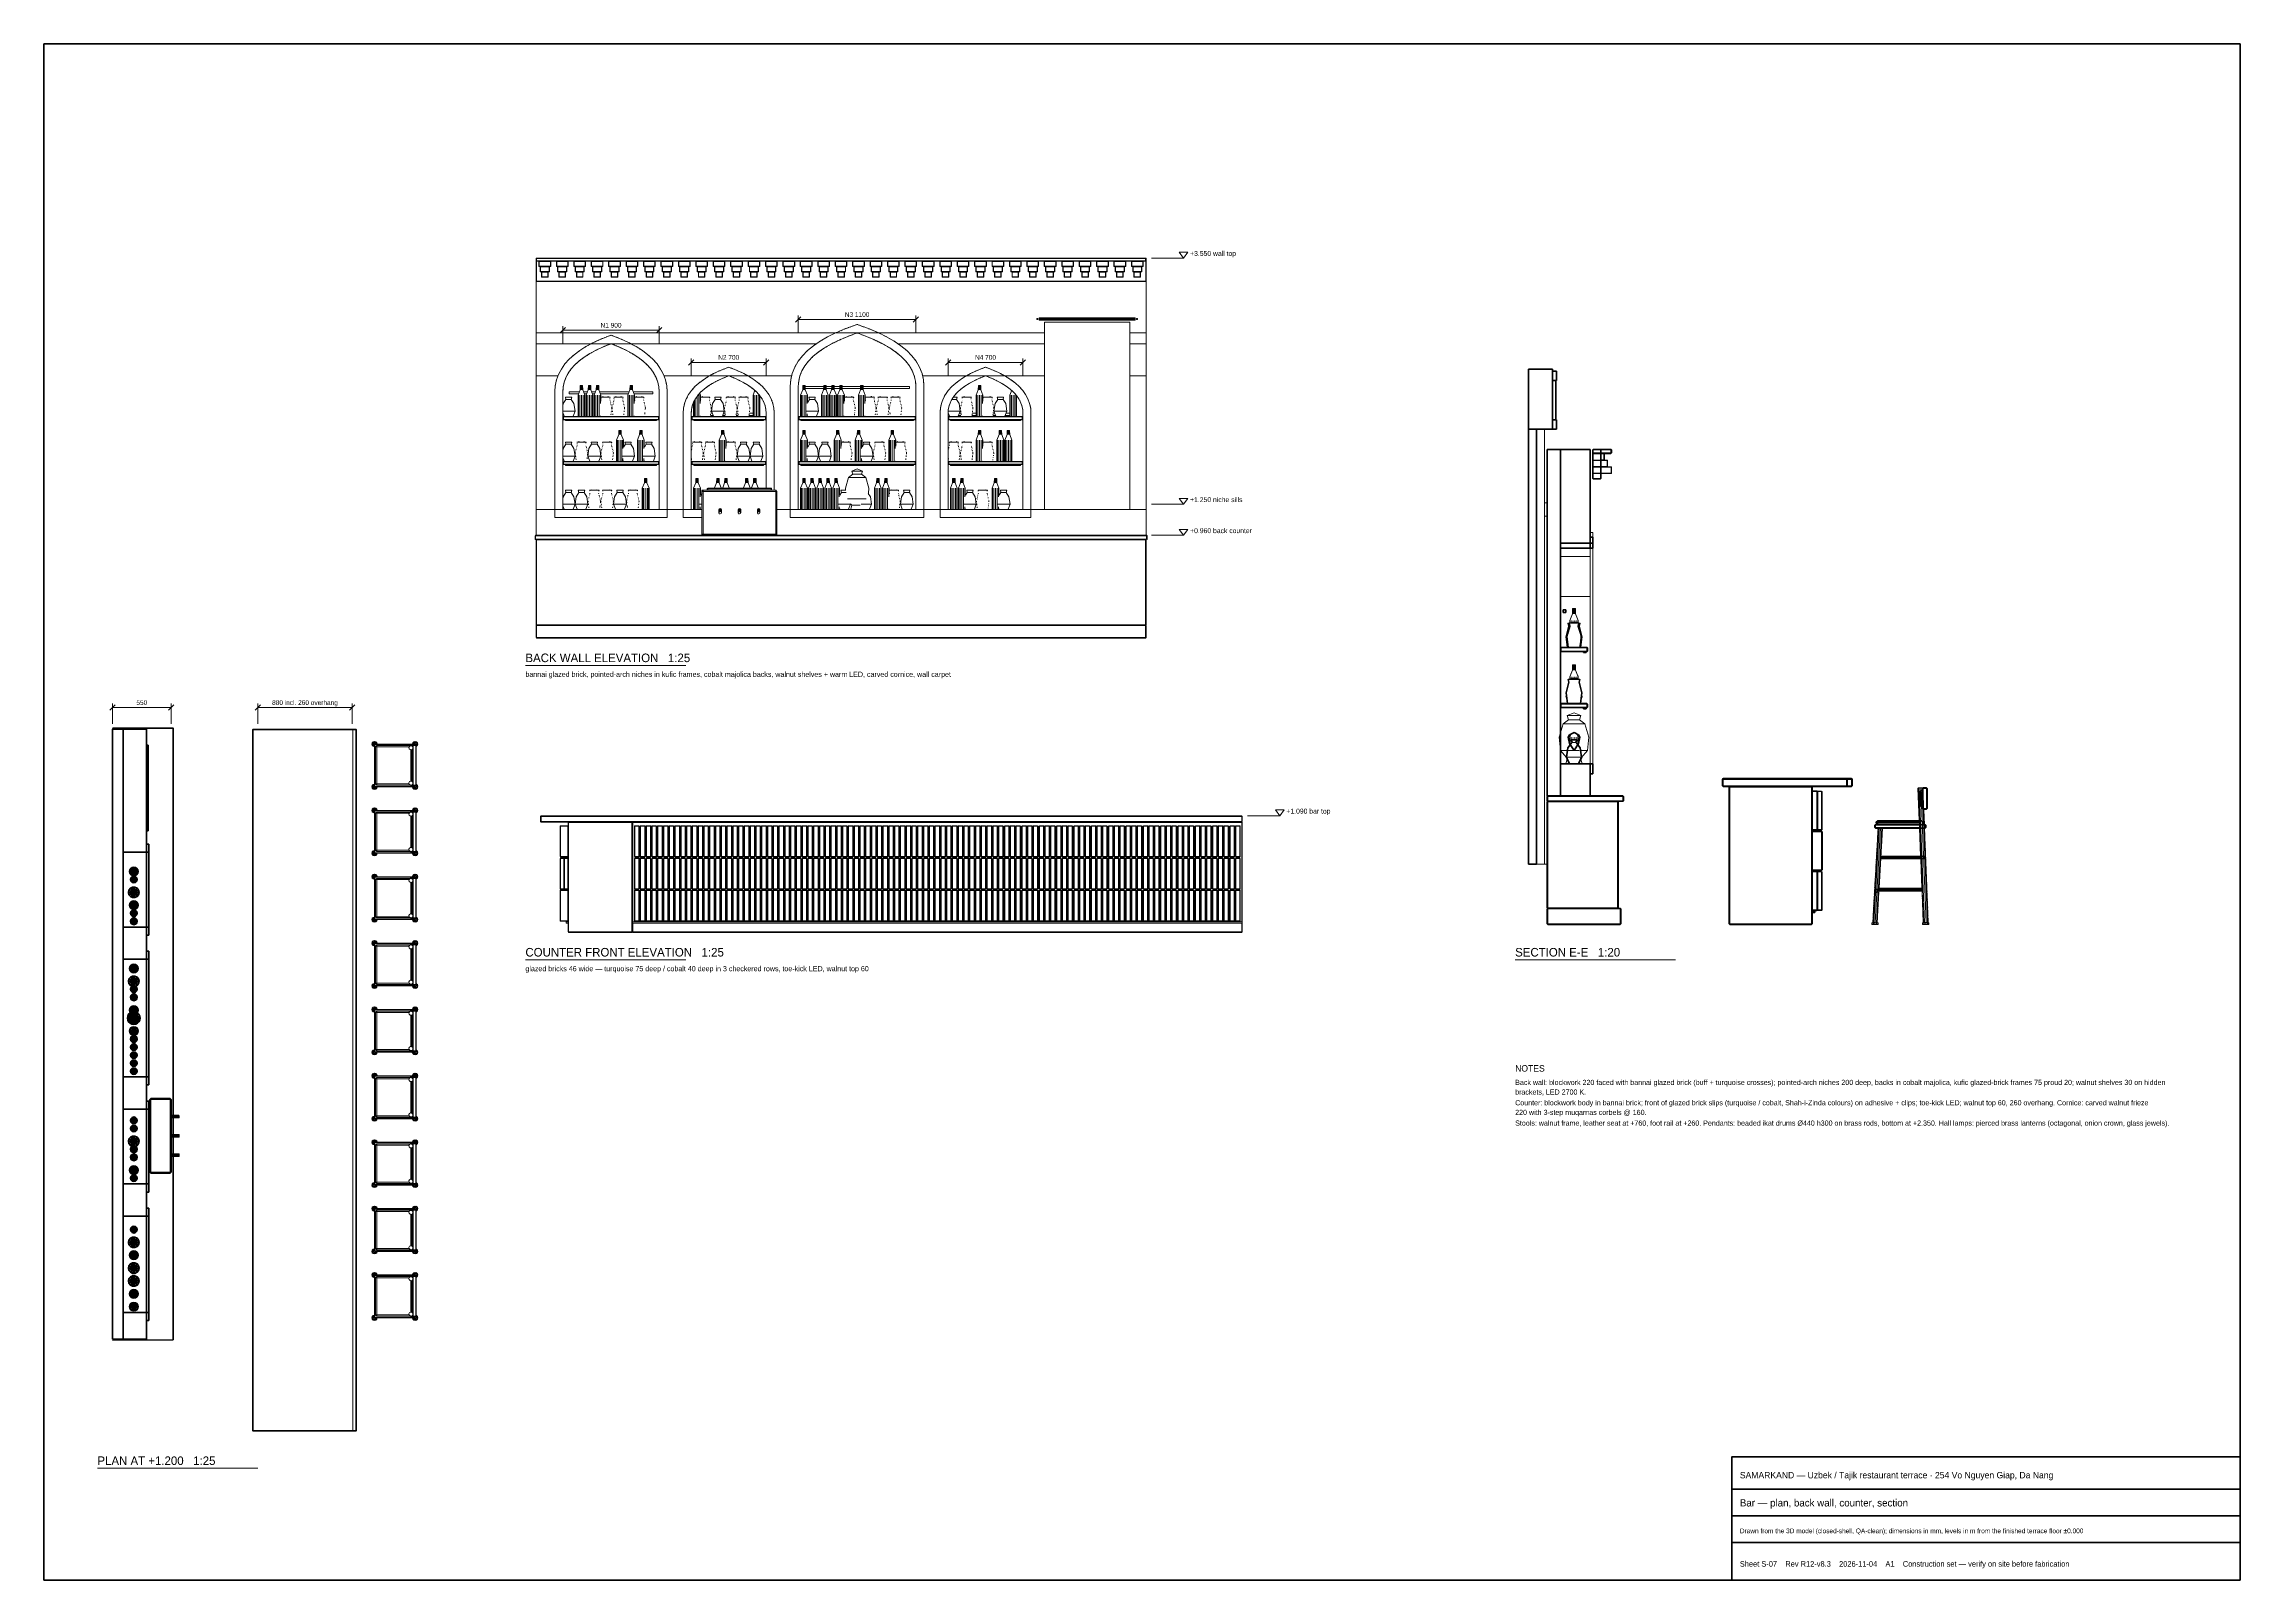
# Model space of a CAD drawing. Header units: metres. Extents: x 10 to 831, y 10 to 584.
import ezdxf
from ezdxf.enums import TextEntityAlignment as Align

# ---------------------------------------------------------------- set-up
doc = ezdxf.new("R2010")
doc.units = ezdxf.units.M
for name, color, linetype, lineweight in [('CUT', 7, 'Continuous', 50), ('DIM', 1, 'Continuous', 13), ('FRAME', 7, 'Continuous', 50), ('TXT', 7, 'Continuous', 18), ('VIS', 8, 'Continuous', 13)]:
    doc.layers.add(name, color=color, linetype=linetype, lineweight=lineweight)

msp = doc.modelspace()

# ---------------------------------------------------------------- linework, layer by layer
at = {"layer": 'CUT'}
for p, q in [((574, 462.5), (565, 462.5)), ((565, 462.5), (565, 440)), ((574, 440), (574, 462.5)), ((575.5, 461.75), (574, 461.75)), ((574, 461.75), (574, 458.25)), ((575.5, 458.25), (575.5, 461.75)), ((575.25, 458.25), (574, 458.25)), ((574, 458.25), (574, 443.5)), ((574, 458.25), (575.5, 458.25)), ((575.25, 443.5), (575.25, 458.25)), ((574, 443.5), (575.25, 443.5)), ((575.5, 443.5), (574, 443.5)), ((574, 443.5), (574, 440)), ((575.5, 440), (575.5, 443.5)), ((568, 440), (565, 440)), ((565, 440), (565, 277.5)), ((565, 440), (574, 440)), ((568, 277.5), (568, 440)), ((574, 440), (575.5, 440)), ((572, 303), (572, 432.5)), ((572, 432.5), (577, 432.5)), ((577, 398.6665), (577, 432.5)), ((577, 432.5), (588, 432.5)), ((577, 432.5), (577, 303)), ((588, 432.5), (588, 398.6665)), ((589, 432.3), (589.2, 432.5)), ((589.15, 432.5), (589, 432.35)), ((589, 432.35), (589, 421.65)), ((589, 431.2), (589, 432.3)), ((589.2, 431), (589, 431.2)), ((591.85, 432.5), (589.15, 432.5)), ((589.2, 432.5), (595.8, 432.5)), ((595.8, 431), (589.2, 431)), ((592, 432.35), (591.85, 432.5)), ((592, 421.65), (592, 432.35)), ((592.15, 431), (592, 430.85)), ((592, 430.85), (592, 428.65)), ((592, 428.65), (592.15, 428.5)), ((593.1, 431), (592.15, 431)), ((592.15, 428.5), (593.1, 428.5)), ((593.25, 430.85), (593.1, 431)), ((593.1, 428.5), (593.25, 428.65)), ((593.25, 428.65), (593.25, 430.85)), ((595.8, 432.5), (596, 432.3)), ((596, 431.2), (595.8, 431)), ((596, 432.3), (596, 431.2)), ((589, 421.65), (589.15, 421.5)), ((589.15, 421.5), (591.85, 421.5)), ((591.85, 421.5), (592, 421.65)), ((577, 397.5), (577, 398.6665)), ((577, 397.2825), (577, 397.5)), ((577, 397.5), (588, 397.5)), ((588, 397.5), (577, 397.5)), ((577, 395.8565), (577, 397.2825)), ((577, 395.616), (577, 395.8565)), ((588, 395.616), (577, 395.616)), ((589, 399.6485), (588, 399.6485)), ((588, 399.6485), (588, 399.11)), ((588, 399.11), (588, 397.538)), ((588, 398.6665), (588, 397.5)), ((588, 397.538), (588, 397.5)), ((588, 397.5), (589, 397.5)), ((588, 397.5), (588, 397.2825)), ((588, 396.0475), (588, 397.5)), ((588, 397.5), (589, 397.5)), ((588, 397.2825), (588, 395.8565)), ((588, 395.616), (588, 396.0475)), ((588, 395.8565), (588, 395.616)), ((589, 395.616), (588, 395.616)), ((589, 399.11), (589, 399.6485)), ((589, 397.538), (589, 399.11)), ((589, 397.5), (589, 397.538)), ((589, 397.5), (589, 396.0475)), ((589, 396.0475), (589, 395.616)), ((579, 372.5), (578, 372.5)), ((578, 372.5), (578, 371.5)), ((578, 371.5), (579, 371.5)), ((579, 371.5), (579, 372.5)), ((579.508, 363.437), (579.274, 362.5)), ((579.274, 362.5), (579.508, 360.6255)), ((580.463, 366.5), (579.508, 363.437)), ((581.043, 367.659), (580.1515, 367.5)), ((580.1515, 367.5), (580.463, 366.5)), ((581.726, 367.7265), (581.043, 367.659)), ((582.274, 367.7265), (581.726, 367.7265)), ((582.957, 367.659), (582.274, 367.7265)), ((583.8485, 367.5), (582.957, 367.659)), ((583.537, 366.5), (583.8485, 367.5)), ((584.492, 363.437), (583.537, 366.5)), ((584.726, 362.5), (584.492, 363.437)), ((584.492, 360.6255), (584.726, 362.5)), ((577.15, 358.5), (577, 358.35)), ((577, 358.35), (577, 357.15)), ((577, 357.15), (577.15, 357)), ((586.85, 358.5), (577.15, 358.5)), ((577.15, 357), (586.85, 357)), ((579.508, 360.6255), (579.8395, 358.5)), ((579.8395, 358.5), (581.043, 358.5)), ((581.043, 358.5), (581.726, 358.5)), ((581.726, 358.5), (582.274, 358.5)), ((582.274, 358.5), (582.957, 358.5)), ((582.957, 358.5), (584.1605, 358.5)), ((584.1605, 358.5), (584.492, 360.6255)), ((585.5, 356.6), (585.5, 357)), ((585.5, 357), (586.5, 357)), ((586.5, 356.6), (585.5, 356.6)), ((586.5, 357), (586.5, 356.6)), ((587, 358.35), (586.85, 358.5)), ((586.85, 357), (587, 357.15)), ((587, 357.15), (587, 358.35)), ((579.0685, 341.5), (580.0685, 345.5)), ((579.8185, 346.5), (581.377, 346.8465)), ((580.0685, 345.5), (579.8185, 346.5)), ((581.377, 346.8465), (581.761, 346.9145)), ((581.761, 346.9145), (581.9315, 346.9315)), ((581.9315, 346.9315), (582.0685, 346.9315)), ((582.0685, 346.9315), (582.239, 346.9145)), ((582.239, 346.9145), (582.623, 346.8465)), ((582.623, 346.8465), (584.1815, 346.5)), ((584.1815, 346.5), (583.9315, 345.5)), ((583.9315, 345.5), (584.9315, 341.5)), ((577.15, 337.5), (577, 337.35)), ((577, 337.35), (577, 336.15)), ((586.85, 337.5), (577.15, 337.5)), ((579.5685, 337.5), (579.0685, 341.5)), ((581.377, 337.5), (579.5685, 337.5)), ((581.761, 337.5), (581.377, 337.5)), ((581.9315, 337.5), (581.761, 337.5)), ((582.0685, 337.5), (581.9315, 337.5)), ((582.239, 337.5), (582.0685, 337.5)), ((582.623, 337.5), (582.239, 337.5)), ((584.4315, 337.5), (582.623, 337.5)), ((584.9315, 341.5), (584.4315, 337.5)), ((587, 337.35), (586.85, 337.5)), ((587, 336.15), (587, 337.35)), ((577, 336.15), (577.15, 336)), ((577.15, 336), (586.85, 336)), ((585.5, 335.6), (585.5, 336)), ((585.5, 336), (586.5, 336)), ((586.5, 335.6), (585.5, 335.6)), ((586.5, 336), (586.5, 335.6)), ((586.85, 336), (587, 336.15)), ((35.6, 100), (35.6, 328)), ((35.6, 328), (39.6, 328)), ((39.6, 282), (39.6, 328)), ((39.6, 328), (48.4, 328)), ((39.6, 328), (39.6, 282)), ((48.4, 328), (39.6, 328)), ((39.6, 328), (39.6, 100)), ((48.4, 328), (48.4, 282)), ((48.4, 282), (48.4, 328)), ((48.4, 290), (48.4, 322)), ((48.4, 322), (49, 322)), ((49, 322), (49, 290)), ((579.465, 319.294), (579.7525, 321)), ((579.7525, 321), (580.95, 322.624)), ((580.3755, 325.809), (579.8475, 325)), ((579.8475, 325), (580.3755, 322.573)), ((582, 326.6665), (580.3755, 325.809)), ((580.3755, 322.573), (582, 320)), ((580.95, 323.9395), (580.932, 324)), ((580.932, 324), (580.95, 324)), ((580.95, 324), (581.565, 324)), ((581.3645, 323), (580.95, 323.9395)), ((580.95, 322.624), (581.3645, 323)), ((581.565, 324), (582, 324)), ((583.6245, 325.809), (582, 326.6665)), ((582, 324), (582.435, 324)), ((582, 320), (583.6245, 322.573)), ((582.435, 324), (583.05, 324)), ((583.05, 323.9395), (582.6355, 323)), ((582.6355, 323), (583.05, 322.624)), ((583.05, 324), (583.068, 324)), ((583.068, 324), (583.05, 323.9395)), ((583.05, 322.624), (584.2475, 321)), ((584.1525, 325), (583.6245, 325.809)), ((583.6245, 322.573), (584.1525, 325)), ((584.2475, 321), (584.535, 319.294)), ((577, 313.3385), (577, 315)), ((577, 315), (588, 315)), ((577, 303), (577, 313.3385)), ((579.209, 317.5), (579.465, 319.294)), ((579.465, 316.8595), (579.209, 317.5)), ((580.3425, 315), (579.465, 316.8595)), ((580.95, 315), (580.3425, 315)), ((581.565, 315), (580.95, 315)), ((582, 315), (581.565, 315)), ((582.435, 315), (582, 315)), ((583.05, 315), (582.435, 315)), ((583.6575, 315), (583.05, 315)), ((584.535, 316.8595), (583.6575, 315)), ((584.535, 319.294), (584.791, 317.5)), ((584.791, 317.5), (584.535, 316.8595)), ((589, 315), (588, 315)), ((588, 315), (588, 313.564)), ((588, 315), (588, 313.3385)), ((588, 313.564), (588, 311.25)), ((588, 313.3385), (588, 303)), ((589, 312.9255), (589, 315)), ((589, 311.25), (589, 312.9255)), ((588, 311.25), (589, 311.25)), ((637.8, 309.5), (637.5, 309.2)), ((637.5, 309.2), (637.5, 306.8)), ((637.5, 306.8), (637.8, 306.5)), ((685.7, 309.5), (637.8, 309.5)), ((637.8, 306.5), (685.7, 306.5)), ((640.2, 306.5), (640, 306.3)), ((640, 306.3), (640, 255.2)), ((670.8, 306.5), (640.2, 306.5)), ((671, 306.3), (670.8, 306.5)), ((671, 255.2), (671, 306.3)), ((671.2, 304.8), (671, 304.6)), ((671, 304.6), (671, 290.4)), ((672.8, 304.8), (671.2, 304.8)), ((673, 304.6), (672.8, 304.8)), ((673, 290.4), (673, 304.6)), ((684, 309.2), (684.3, 309.5)), ((684, 306.8), (684, 309.2)), ((684.3, 306.5), (684, 306.8)), ((684.3, 309.5), (685.7, 309.5)), ((685.7, 306.5), (684.3, 306.5)), ((685.7, 309.5), (686, 309.2)), ((686, 309.2), (685.7, 309.5)), ((686, 306.8), (685.7, 306.5)), ((685.7, 306.5), (686, 306.8)), ((686, 309.2), (686, 306.8)), ((686, 306.8), (686, 309.2)), ((711.5, 304.7), (711.8, 305)), ((711.5, 299.3), (711.5, 304.7)), ((711.8, 305), (711.95, 305)), ((711.95, 305), (712.25, 304.7)), ((712.5, 306), (712.25, 305.75)), ((712.25, 305.75), (712.25, 298.25)), ((712.25, 304.7), (712.25, 299.3)), ((713.75, 306), (712.5, 306)), ((714, 305.75), (713.75, 306)), ((714, 298.25), (714, 305.75)), ((572.2, 303), (572, 302.8)), ((577, 303), (572, 303)), ((572, 302.8), (572, 301.2)), ((572, 301.2), (572.2, 301)), ((572, 300.8), (572.2, 301)), ((572, 261.2), (572, 300.8)), ((600.3, 303), (572.2, 303)), ((572.2, 301), (600.3, 301)), ((572.2, 301), (598.3, 301)), ((588, 303), (577, 303)), ((598.3, 301), (598.5, 300.8)), ((598.5, 300.8), (598.5, 261.2)), ((600.5, 302.8), (600.3, 303)), ((600.3, 301), (600.5, 301.2)), ((600.5, 301.2), (600.5, 302.8)), ((711.8, 299), (711.5, 299.3)), ((711.95, 299), (711.8, 299)), ((712.25, 299.3), (711.95, 299)), ((712.25, 298.25), (712.5, 298)), ((712.5, 298), (713.75, 298)), ((713.75, 298), (714, 298.25)), ((49, 290), (48.4, 290)), ((671, 290.4), (671.2, 290.2)), ((671.2, 289.8), (671, 289.6)), ((671, 289.6), (671, 275.4)), ((671.2, 290.2), (672.8, 290.2)), ((674.55, 289.8), (671.2, 289.8)), ((672.8, 290.2), (673, 290.4)), ((674.75, 289.6), (674.55, 289.8)), ((674.75, 275.4), (674.75, 289.6)), ((694.5, 292.05), (694.7, 292.25)), ((694.5, 291.2), (694.5, 292.05)), ((694.7, 291), (694.5, 291.2)), ((694.7, 292.25), (713.3, 292.25)), ((713.3, 291), (694.7, 291)), ((695.6, 293.75), (695, 293.15)), ((695, 293.15), (695, 292.85)), ((695, 292.85), (695.6, 292.25)), ((711.9, 293.75), (695.6, 293.75)), ((695.6, 292.25), (711.9, 292.25)), ((712.5, 293.15), (711.9, 293.75)), ((711.9, 292.25), (712.5, 292.85)), ((712.5, 292.85), (712.5, 293.15)), ((713.3, 292.25), (713.5, 292.05)), ((713.5, 291.2), (713.3, 291)), ((713.5, 292.05), (713.5, 291.2)), ((39.6, 254), (39.6, 282)), ((39.6, 282), (48.4, 282)), ((39.6, 282), (48.4, 282)), ((48.4, 285), (48.4, 282)), ((49.2, 285), (48.4, 285)), ((48.4, 282), (48.4, 285)), ((48.4, 285), (49.2, 285)), ((48.4, 282), (48.4, 254)), ((48.4, 282), (49.2, 282)), ((49.2, 282), (48.4, 282)), ((48.4, 254), (48.4, 282)), ((49.2, 282), (49.2, 285)), ((49.2, 285), (49.2, 282)), ((49.2, 282), (49.2, 254)), ((712.111, 280.389), (711.95, 280)), ((711.95, 280), (712.111, 279.611)), ((712.5, 280.55), (712.111, 280.389)), ((712.111, 279.611), (712.5, 279.45)), ((712.889, 280.389), (712.5, 280.55)), ((712.5, 279.45), (712.889, 279.611)), ((713.05, 280), (712.889, 280.389)), ((712.889, 279.611), (713.05, 280)), ((42.1216, 275.3724), (42, 274.76)), ((42, 274.76), (43.6, 274.76)), ((42.1216, 274.1476), (42, 274.76)), ((42.1216, 275.3724), (42.4688, 275.8912)), ((43.6, 274.76), (42.1216, 275.3724)), ((43.6, 274.76), (42.1216, 274.1476)), ((42.1216, 274.1476), (42.4688, 273.6288)), ((42.4916, 272.4), (42.32, 271.76)), ((42.32, 271.76), (43.6, 271.76)), ((42.4916, 271.12), (42.32, 271.76)), ((42.9876, 276.2384), (42.4688, 275.8912)), ((42.4688, 275.8912), (43.6, 274.76)), ((42.4688, 273.6288), (43.6, 274.76)), ((42.9876, 273.2816), (42.4688, 273.6288)), ((42.4916, 272.4), (42.96, 272.8684)), ((43.6, 271.76), (42.4916, 272.4)), ((43.6, 271.76), (42.4916, 271.12)), ((42.4916, 271.12), (42.96, 270.6516)), ((43.6, 273.04), (42.96, 272.8684)), ((42.96, 272.8684), (43.6, 271.76)), ((42.96, 270.6516), (43.6, 271.76)), ((42.9876, 276.2384), (43.6, 276.36)), ((43.6, 274.76), (42.9876, 276.2384)), ((43.6, 274.76), (42.9876, 273.2816)), ((42.9876, 273.2816), (43.6, 273.16)), ((44.2124, 276.2384), (43.6, 276.36)), ((43.6, 276.36), (43.6, 274.76)), ((44.2124, 276.2384), (43.6, 274.76)), ((43.6, 274.76), (44.7312, 275.8912)), ((45.0784, 275.3724), (43.6, 274.76)), ((43.6, 274.76), (45.2, 274.76)), ((43.6, 273.16), (43.6, 274.76)), ((43.6, 274.76), (44.2124, 273.2816)), ((44.7312, 273.6288), (43.6, 274.76)), ((43.6, 274.76), (45.0784, 274.1476)), ((44.2124, 273.2816), (43.6, 273.16)), ((44.24, 272.8684), (43.6, 273.04)), ((43.6, 273.04), (43.6, 271.76)), ((43.6, 271.76), (44.24, 272.8684)), ((44.7084, 272.4), (43.6, 271.76)), ((43.6, 271.76), (44.88, 271.76)), ((43.6, 271.76), (43.6, 270.48)), ((44.24, 270.6516), (43.6, 271.76)), ((43.6, 271.76), (44.7084, 271.12)), ((44.7312, 275.8912), (44.2124, 276.2384)), ((44.2124, 273.2816), (44.7312, 273.6288)), ((44.24, 272.8684), (44.7084, 272.4)), ((44.7084, 271.12), (44.24, 270.6516)), ((44.88, 271.76), (44.7084, 272.4)), ((44.7084, 271.12), (44.88, 271.76)), ((44.7312, 275.8912), (45.0784, 275.3724)), ((45.0784, 274.1476), (44.7312, 273.6288)), ((45.2, 274.76), (45.0784, 275.3724)), ((45.0784, 274.1476), (45.2, 274.76)), ((565, 277.5), (568, 277.5)), ((671, 275.4), (671.2, 275.2)), ((671.2, 274.8), (671, 274.6)), ((671, 274.6), (671, 260.4)), ((671.2, 275.2), (674.55, 275.2)), ((672.8, 274.8), (671.2, 274.8)), ((673, 274.6), (672.8, 274.8)), ((673, 260.4), (673, 274.6)), ((674.55, 275.2), (674.75, 275.4)), ((41.6, 266.96), (41.798, 267.8276)), ((43.6, 266.96), (41.6, 266.96)), ((41.6, 266.96), (41.798, 266.0924)), ((42.3532, 268.5236), (41.798, 267.8276)), ((41.798, 267.8276), (43.6, 266.96)), ((41.798, 266.0924), (43.6, 266.96)), ((42.3532, 265.3964), (41.798, 266.0924)), ((42.1216, 262.7724), (42, 262.16)), ((42.1216, 262.7724), (42.4688, 263.2916)), ((43.6, 262.16), (42.1216, 262.7724)), ((42.3532, 268.5236), (43.1548, 268.91)), ((43.6, 266.96), (42.3532, 268.5236)), ((43.6, 266.96), (42.3532, 265.3964)), ((42.3532, 265.3964), (43.1548, 265.01)), ((42.9876, 263.6384), (42.4688, 263.2916)), ((42.4688, 263.2916), (43.6, 262.16)), ((43.6, 270.48), (42.96, 270.6516)), ((42.9876, 263.6384), (43.6, 263.76)), ((43.6, 262.16), (42.9876, 263.6384)), ((44.0452, 268.91), (43.1548, 268.91)), ((43.1548, 268.91), (43.6, 266.96)), ((43.1548, 265.01), (43.6, 266.96)), ((44.0452, 265.01), (43.1548, 265.01)), ((43.6, 270.48), (44.24, 270.6516)), ((44.0452, 268.91), (43.6, 266.96)), ((43.6, 266.96), (44.8468, 268.5236)), ((45.402, 267.8276), (43.6, 266.96)), ((43.6, 266.96), (45.6, 266.96)), ((43.6, 266.96), (44.0452, 265.01)), ((44.8468, 265.3964), (43.6, 266.96)), ((43.6, 266.96), (45.402, 266.0924)), ((44.2124, 263.6384), (43.6, 263.76)), ((43.6, 263.76), (43.6, 262.16)), ((44.2124, 263.6384), (43.6, 262.16)), ((43.6, 262.16), (44.7312, 263.2916)), ((45.0784, 262.7724), (43.6, 262.16)), ((44.8468, 268.5236), (44.0452, 268.91)), ((44.0452, 265.01), (44.8468, 265.3964)), ((44.7312, 263.2916), (44.2124, 263.6384)), ((44.7312, 263.2916), (45.0784, 262.7724)), ((44.8468, 268.5236), (45.402, 267.8276)), ((45.402, 266.0924), (44.8468, 265.3964)), ((45.2, 262.16), (45.0784, 262.7724)), ((45.6, 266.96), (45.402, 267.8276)), ((45.402, 266.0924), (45.6, 266.96)), ((694.711, 267.999), (694.55, 267.61)), ((694.55, 267.61), (694.711, 267.221)), ((695.1, 268.16), (694.711, 267.999)), ((694.711, 267.221), (695.1, 267.06)), ((695.489, 267.999), (695.1, 268.16)), ((695.1, 267.06), (695.489, 267.221)), ((695.65, 267.61), (695.489, 267.999)), ((695.489, 267.221), (695.65, 267.61)), ((42, 262.16), (43.6, 262.16)), ((42.1216, 261.5476), (42, 262.16)), ((43.6, 262.16), (42.1216, 261.5476)), ((42.1216, 261.5476), (42.4688, 261.0288)), ((42.4916, 259.8), (42.32, 259.16)), ((42.32, 259.16), (43.6, 259.16)), ((42.4916, 258.52), (42.32, 259.16)), ((42.4916, 256.8), (42.32, 256.16)), ((42.32, 256.16), (43.6, 256.16)), ((42.4916, 255.52), (42.32, 256.16)), ((42.4688, 261.0288), (43.6, 262.16)), ((42.9876, 260.682), (42.4688, 261.0288)), ((42.4916, 259.8), (42.96, 260.2684)), ((43.6, 259.16), (42.4916, 259.8)), ((43.6, 259.16), (42.4916, 258.52)), ((42.4916, 258.52), (42.96, 258.0516)), ((42.4916, 256.8), (42.96, 257.2684)), ((43.6, 256.16), (42.4916, 256.8)), ((43.6, 256.16), (42.4916, 255.52)), ((42.4916, 255.52), (42.96, 255.0516)), ((43.6, 260.44), (42.96, 260.2684)), ((42.96, 260.2684), (43.6, 259.16)), ((42.96, 258.0516), (43.6, 259.16)), ((43.6, 257.88), (42.96, 258.0516)), ((43.6, 257.44), (42.96, 257.2684)), ((42.96, 257.2684), (43.6, 256.16)), ((42.96, 255.0516), (43.6, 256.16)), ((43.6, 254.88), (42.96, 255.0516)), ((43.6, 262.16), (42.9876, 260.682)), ((42.9876, 260.682), (43.6, 260.56)), ((43.6, 262.16), (45.2, 262.16)), ((43.6, 260.56), (43.6, 262.16)), ((43.6, 262.16), (44.2124, 260.682)), ((44.7312, 261.0288), (43.6, 262.16)), ((43.6, 262.16), (45.0784, 261.5476)), ((44.2124, 260.682), (43.6, 260.56)), ((44.24, 260.2684), (43.6, 260.44)), ((43.6, 260.44), (43.6, 259.16)), ((43.6, 259.16), (44.24, 260.2684)), ((44.7084, 259.8), (43.6, 259.16)), ((43.6, 259.16), (44.88, 259.16)), ((43.6, 259.16), (43.6, 257.88)), ((44.24, 258.0516), (43.6, 259.16)), ((43.6, 259.16), (44.7084, 258.52)), ((43.6, 257.88), (44.24, 258.0516)), ((44.24, 257.2684), (43.6, 257.44)), ((43.6, 257.44), (43.6, 256.16)), ((43.6, 256.16), (44.24, 257.2684)), ((44.7084, 256.8), (43.6, 256.16)), ((43.6, 256.16), (44.88, 256.16)), ((43.6, 256.16), (43.6, 254.88)), ((44.24, 255.0516), (43.6, 256.16)), ((43.6, 256.16), (44.7084, 255.52)), ((43.6, 254.88), (44.24, 255.0516)), ((44.2124, 260.682), (44.7312, 261.0288)), ((44.24, 260.2684), (44.7084, 259.8)), ((44.7084, 258.52), (44.24, 258.0516)), ((44.24, 257.2684), (44.7084, 256.8)), ((44.7084, 255.52), (44.24, 255.0516)), ((44.88, 259.16), (44.7084, 259.8)), ((44.7084, 258.52), (44.88, 259.16)), ((44.88, 256.16), (44.7084, 256.8)), ((44.7084, 255.52), (44.88, 256.16)), ((45.0784, 261.5476), (44.7312, 261.0288)), ((45.0784, 261.5476), (45.2, 262.16)), ((572.2, 261), (572, 261.2)), ((572.2, 261), (572, 260.8)), ((572, 260.8), (572, 255.2)), ((572, 255.2), (572.2, 255)), ((598.3, 261), (572.2, 261)), ((599.3, 261), (572.2, 261)), ((572.2, 255), (599.3, 255)), ((598.5, 261.2), (598.3, 261)), ((599.5, 260.8), (599.3, 261)), ((599.3, 255), (599.5, 255.2)), ((599.5, 255.2), (599.5, 260.8)), ((640, 255.2), (640.2, 255)), ((640.2, 255), (670.8, 255)), ((670.8, 255), (671, 255.2)), ((671, 260.4), (671.2, 260.2)), ((672, 260), (671, 260)), ((671, 260), (671, 259.4)), ((671, 259.4), (672, 259.4)), ((671.2, 260.2), (672.8, 260.2)), ((672, 259.4), (672, 260)), ((672.8, 260.2), (673, 260.4)), ((39.6, 242), (39.6, 254)), ((39.6, 254), (48.4, 254)), ((39.6, 254), (39.6, 242)), ((48.4, 254), (39.6, 254)), ((48.4, 254), (48.4, 242)), ((48.4, 242), (48.4, 254)), ((48.4, 254), (48.4, 251)), ((49.2, 254), (48.4, 254)), ((48.4, 251), (48.4, 254)), ((48.4, 254), (49.2, 254)), ((48.4, 251), (49.2, 251)), ((49.2, 251), (48.4, 251)), ((49.2, 251), (49.2, 254)), ((49.2, 254), (49.2, 251)), ((39.6, 198), (39.6, 242)), ((39.6, 242), (48.4, 242)), ((39.6, 242), (48.4, 242)), ((42.1216, 239.1724), (42, 238.56)), ((42, 238.56), (43.6, 238.56)), ((42.1216, 237.9476), (42, 238.56)), ((42.1216, 239.1724), (42.4688, 239.6916)), ((43.6, 238.56), (42.1216, 239.1724)), ((43.6, 238.56), (42.1216, 237.9476)), ((42.9876, 240.0384), (42.4688, 239.6916)), ((42.4688, 239.6916), (43.6, 238.56)), ((42.4688, 237.4288), (43.6, 238.56)), ((42.9876, 240.0384), (43.6, 240.16)), ((43.6, 238.56), (42.9876, 240.0384)), ((43.6, 238.56), (42.9876, 237.082)), ((44.2124, 240.0384), (43.6, 240.16)), ((43.6, 240.16), (43.6, 238.56)), ((44.2124, 240.0384), (43.6, 238.56)), ((43.6, 238.56), (44.7312, 239.6916)), ((45.0784, 239.1724), (43.6, 238.56)), ((43.6, 238.56), (45.2, 238.56)), ((43.6, 236.96), (43.6, 238.56)), ((43.6, 238.56), (44.2124, 237.082)), ((44.7312, 237.4288), (43.6, 238.56)), ((43.6, 238.56), (45.0784, 237.9476)), ((44.7312, 239.6916), (44.2124, 240.0384)), ((44.7312, 239.6916), (45.0784, 239.1724)), ((45.2, 238.56), (45.0784, 239.1724)), ((45.0784, 237.9476), (45.2, 238.56)), ((48.4, 245), (48.4, 242)), ((49.2, 245), (48.4, 245)), ((48.4, 242), (48.4, 245)), ((48.4, 245), (49.2, 245)), ((48.4, 242), (48.4, 198)), ((48.4, 242), (49.2, 242)), ((49.2, 242), (48.4, 242)), ((48.4, 198), (48.4, 242)), ((49.2, 242), (49.2, 245)), ((49.2, 245), (49.2, 242)), ((49.2, 242), (49.2, 198)), ((41.6, 233.76), (41.798, 234.6276)), ((43.6, 233.76), (41.6, 233.76)), ((41.6, 233.76), (41.798, 232.8924)), ((42.3532, 235.3236), (41.798, 234.6276)), ((41.798, 234.6276), (43.6, 233.76)), ((41.798, 232.8924), (43.6, 233.76)), ((42.3532, 232.1964), (41.798, 232.8924)), ((42.1216, 237.9476), (42.4688, 237.4288)), ((42.4916, 231.4), (42.32, 230.76)), ((42.32, 230.76), (43.6, 230.76)), ((42.4916, 230.12), (42.32, 230.76)), ((42.3532, 235.3236), (43.1548, 235.71)), ((43.6, 233.76), (42.3532, 235.3236)), ((43.6, 233.76), (42.3532, 232.1964)), ((42.3532, 232.1964), (43.1548, 231.81)), ((42.9876, 237.082), (42.4688, 237.4288)), ((42.4916, 231.4), (42.96, 231.8684)), ((43.6, 230.76), (42.4916, 231.4)), ((43.6, 230.76), (42.4916, 230.12)), ((42.4916, 230.12), (42.96, 229.6516)), ((43.6, 232.04), (42.96, 231.8684)), ((42.96, 231.8684), (43.6, 230.76)), ((42.96, 229.6516), (43.6, 230.76)), ((42.9876, 237.082), (43.6, 236.96)), ((44.0452, 235.71), (43.1548, 235.71)), ((43.1548, 235.71), (43.6, 233.76)), ((43.1548, 231.81), (43.6, 233.76)), ((44.0452, 231.81), (43.1548, 231.81)), ((44.2124, 237.082), (43.6, 236.96)), ((44.0452, 235.71), (43.6, 233.76)), ((43.6, 233.76), (44.8468, 235.3236)), ((45.402, 234.6276), (43.6, 233.76)), ((43.6, 233.76), (45.6, 233.76)), ((43.6, 233.76), (44.0452, 231.81)), ((44.8468, 232.1964), (43.6, 233.76)), ((43.6, 233.76), (45.402, 232.8924)), ((44.24, 231.8684), (43.6, 232.04)), ((43.6, 232.04), (43.6, 230.76)), ((43.6, 230.76), (44.24, 231.8684)), ((44.7084, 231.4), (43.6, 230.76)), ((43.6, 230.76), (44.88, 230.76)), ((43.6, 230.76), (43.6, 229.48)), ((44.24, 229.6516), (43.6, 230.76)), ((43.6, 230.76), (44.7084, 230.12)), ((44.8468, 235.3236), (44.0452, 235.71)), ((44.0452, 231.81), (44.8468, 232.1964)), ((44.2124, 237.082), (44.7312, 237.4288)), ((44.24, 231.8684), (44.7084, 231.4)), ((44.7084, 230.12), (44.24, 229.6516)), ((44.88, 230.76), (44.7084, 231.4)), ((44.7084, 230.12), (44.88, 230.76)), ((45.0784, 237.9476), (44.7312, 237.4288)), ((44.8468, 235.3236), (45.402, 234.6276)), ((45.402, 232.8924), (44.8468, 232.1964)), ((45.6, 233.76), (45.402, 234.6276)), ((45.402, 232.8924), (45.6, 233.76)), ((42.1892, 221.9416), (41.6584, 221.4108)), ((42.1216, 223.5724), (42, 222.96)), ((42, 222.96), (43.6, 222.96)), ((42.1216, 222.3476), (42, 222.96)), ((42.1216, 223.5724), (42.4688, 224.0912)), ((43.6, 222.96), (42.1216, 223.5724)), ((43.6, 222.96), (42.1216, 222.3476)), ((42.1216, 222.3476), (42.4688, 221.8288)), ((42.1892, 221.9416), (42.8584, 222.2824)), ((43.6, 220), (42.1892, 221.9416)), ((42.4916, 228.4), (42.32, 227.76)), ((42.32, 227.76), (43.6, 227.76)), ((42.4916, 227.12), (42.32, 227.76)), ((42.9876, 224.4384), (42.4688, 224.0912)), ((42.4688, 224.0912), (43.6, 222.96)), ((42.4688, 221.8288), (43.6, 222.96)), ((42.9876, 221.4816), (42.4688, 221.8288)), ((42.4916, 228.4), (42.96, 228.8684)), ((43.6, 227.76), (42.4916, 228.4)), ((43.6, 227.76), (42.4916, 227.12)), ((42.4916, 227.12), (42.96, 226.6516)), ((43.6, 222.4), (42.8584, 222.2824)), ((42.8584, 222.2824), (43.6, 220)), ((43.6, 229.48), (42.96, 229.6516)), ((43.6, 229.04), (42.96, 228.8684)), ((42.96, 228.8684), (43.6, 227.76)), ((42.96, 226.6516), (43.6, 227.76)), ((43.6, 226.48), (42.96, 226.6516)), ((42.9876, 224.4384), (43.6, 224.56)), ((43.6, 222.96), (42.9876, 224.4384)), ((43.6, 222.96), (42.9876, 221.4816)), ((43.6, 229.48), (44.24, 229.6516)), ((44.24, 228.8684), (43.6, 229.04)), ((43.6, 229.04), (43.6, 227.76)), ((43.6, 227.76), (44.24, 228.8684)), ((44.7084, 228.4), (43.6, 227.76)), ((43.6, 227.76), (44.88, 227.76)), ((43.6, 227.76), (43.6, 226.48)), ((44.24, 226.6516), (43.6, 227.76)), ((43.6, 227.76), (44.7084, 227.12)), ((43.6, 226.48), (44.24, 226.6516)), ((44.2124, 224.4384), (43.6, 224.56)), ((43.6, 224.56), (43.6, 222.96)), ((44.2124, 224.4384), (43.6, 222.96)), ((43.6, 222.96), (44.7312, 224.0912)), ((45.0784, 223.5724), (43.6, 222.96)), ((43.6, 222.96), (45.2, 222.96)), ((43.6, 221.36), (43.6, 222.96)), ((43.6, 222.96), (44.2124, 221.4816)), ((44.7312, 221.8288), (43.6, 222.96)), ((43.6, 222.96), (45.0784, 222.3476)), ((43.6, 220), (43.6, 222.4)), ((43.6, 222.4), (44.3416, 222.2824)), ((44.3416, 222.2824), (43.6, 220)), ((45.0108, 221.9416), (43.6, 220)), ((44.7312, 224.0912), (44.2124, 224.4384)), ((44.2124, 221.4816), (44.7312, 221.8288)), ((44.24, 228.8684), (44.7084, 228.4)), ((44.7084, 227.12), (44.24, 226.6516)), ((45.0108, 221.9416), (44.3416, 222.2824)), ((44.88, 227.76), (44.7084, 228.4)), ((44.7084, 227.12), (44.88, 227.76)), ((44.7312, 224.0912), (45.0784, 223.5724)), ((45.0784, 222.3476), (44.7312, 221.8288)), ((45.5416, 221.4108), (45.0108, 221.9416)), ((45.2, 222.96), (45.0784, 223.5724)), ((45.0784, 222.3476), (45.2, 222.96)), ((41.3176, 220.7416), (41.2, 220)), ((41.2, 220), (43.6, 220)), ((41.3176, 219.2584), (41.2, 220)), ((41.3176, 220.7416), (41.6584, 221.4108)), ((43.6, 220), (41.3176, 220.7416)), ((43.6, 220), (41.3176, 219.2584)), ((41.3176, 219.2584), (41.6584, 218.5892)), ((41.6584, 221.4108), (43.6, 220)), ((41.6584, 218.5892), (43.6, 220)), ((42.1892, 218.0584), (41.6584, 218.5892)), ((42.1216, 215.7724), (42, 215.16)), ((42, 215.16), (43.6, 215.16)), ((42.1216, 214.5476), (42, 215.16)), ((42.1216, 215.7724), (42.4688, 216.2912)), ((43.6, 215.16), (42.1216, 215.7724)), ((43.6, 215.16), (42.1216, 214.5476)), ((42.1216, 214.5476), (42.4688, 214.0288)), ((43.6, 220), (42.1892, 218.0584)), ((42.1892, 218.0584), (42.8584, 217.7176)), ((42.4916, 220.6), (42.32, 219.96)), ((42.32, 219.96), (43.6, 219.96)), ((42.4916, 219.32), (42.32, 219.96)), ((42.9876, 216.638), (42.4688, 216.2912)), ((42.4688, 216.2912), (43.6, 215.16)), ((42.4688, 214.0288), (43.6, 215.16)), ((42.9876, 213.682), (42.4688, 214.0288)), ((42.4916, 220.6), (42.96, 221.0684)), ((43.6, 219.96), (42.4916, 220.6)), ((43.6, 219.96), (42.4916, 219.32)), ((42.4916, 219.32), (42.96, 218.8516)), ((42.8584, 217.7176), (43.6, 220)), ((43.6, 217.6), (42.8584, 217.7176)), ((43.6, 221.24), (42.96, 221.0684)), ((42.96, 221.0684), (43.6, 219.96)), ((42.96, 218.8516), (43.6, 219.96)), ((43.6, 218.68), (42.96, 218.8516)), ((42.9876, 221.4816), (43.6, 221.36)), ((42.9876, 216.638), (43.6, 216.76)), ((43.6, 215.16), (42.9876, 216.638)), ((43.6, 215.16), (42.9876, 213.682)), ((42.9876, 213.682), (43.6, 213.56)), ((44.2124, 221.4816), (43.6, 221.36)), ((43.6, 220), (45.5416, 221.4108)), ((44.24, 221.0684), (43.6, 221.24)), ((43.6, 221.24), (43.6, 219.96)), ((43.6, 219.96), (44.24, 221.0684)), ((45.8824, 220.7416), (43.6, 220)), ((44.7084, 220.6), (43.6, 219.96)), ((43.6, 220), (46, 220)), ((43.6, 220), (43.6, 217.6)), ((44.3416, 217.7176), (43.6, 220)), ((43.6, 220), (45.0108, 218.0584)), ((45.5416, 218.5892), (43.6, 220)), ((43.6, 220), (45.8824, 219.2584)), ((43.6, 219.96), (44.88, 219.96)), ((43.6, 219.96), (43.6, 218.68)), ((44.24, 218.8516), (43.6, 219.96)), ((43.6, 219.96), (44.7084, 219.32)), ((43.6, 218.68), (44.24, 218.8516)), ((43.6, 217.6), (44.3416, 217.7176)), ((44.2124, 216.638), (43.6, 216.76)), ((43.6, 216.76), (43.6, 215.16)), ((44.2124, 216.638), (43.6, 215.16)), ((43.6, 215.16), (44.7312, 216.2912)), ((45.0784, 215.7724), (43.6, 215.16)), ((43.6, 215.16), (45.2, 215.16)), ((43.6, 213.56), (43.6, 215.16)), ((43.6, 215.16), (44.2124, 213.682)), ((44.7312, 214.0288), (43.6, 215.16)), ((43.6, 215.16), (45.0784, 214.5476)), ((44.2124, 213.682), (43.6, 213.56)), ((44.7312, 216.2912), (44.2124, 216.638)), ((44.2124, 213.682), (44.7312, 214.0288)), ((44.24, 221.0684), (44.7084, 220.6)), ((44.7084, 219.32), (44.24, 218.8516)), ((45.0108, 218.0584), (44.3416, 217.7176)), ((44.88, 219.96), (44.7084, 220.6)), ((44.7084, 219.32), (44.88, 219.96)), ((44.7312, 216.2912), (45.0784, 215.7724)), ((45.0784, 214.5476), (44.7312, 214.0288)), ((45.0108, 218.0584), (45.5416, 218.5892)), ((45.2, 215.16), (45.0784, 215.7724)), ((45.0784, 214.5476), (45.2, 215.16)), ((45.5416, 221.4108), (45.8824, 220.7416)), ((45.8824, 219.2584), (45.5416, 218.5892)), ((46, 220), (45.8824, 220.7416)), ((45.8824, 219.2584), (46, 220)), ((42.4916, 212.8), (42.32, 212.16)), ((42.32, 212.16), (43.6, 212.16)), ((42.4916, 211.52), (42.32, 212.16)), ((42.4916, 209.8), (42.32, 209.16)), ((42.32, 209.16), (43.6, 209.16)), ((42.4916, 208.52), (42.32, 209.16)), ((42.4916, 206.8), (42.32, 206.16)), ((42.32, 206.16), (43.6, 206.16)), ((42.4916, 205.52), (42.32, 206.16)), ((42.4916, 212.8), (42.96, 213.2684)), ((43.6, 212.16), (42.4916, 212.8)), ((43.6, 212.16), (42.4916, 211.52)), ((42.4916, 211.52), (42.96, 211.0516)), ((42.4916, 209.8), (42.96, 210.2684)), ((43.6, 209.16), (42.4916, 209.8)), ((43.6, 209.16), (42.4916, 208.52)), ((42.4916, 208.52), (42.96, 208.0516)), ((42.4916, 206.8), (42.96, 207.2684)), ((43.6, 206.16), (42.4916, 206.8)), ((43.6, 206.16), (42.4916, 205.52)), ((42.4916, 205.52), (42.96, 205.0516)), ((43.6, 213.44), (42.96, 213.2684)), ((42.96, 213.2684), (43.6, 212.16)), ((42.96, 211.0516), (43.6, 212.16)), ((43.6, 210.88), (42.96, 211.0516)), ((43.6, 210.44), (42.96, 210.2684)), ((42.96, 210.2684), (43.6, 209.16)), ((42.96, 208.0516), (43.6, 209.16)), ((43.6, 207.88), (42.96, 208.0516)), ((43.6, 207.44), (42.96, 207.2684)), ((42.96, 207.2684), (43.6, 206.16)), ((42.96, 205.0516), (43.6, 206.16)), ((44.24, 213.2684), (43.6, 213.44)), ((43.6, 213.44), (43.6, 212.16)), ((43.6, 212.16), (44.24, 213.2684)), ((44.7084, 212.8), (43.6, 212.16)), ((43.6, 212.16), (44.88, 212.16)), ((43.6, 212.16), (43.6, 210.88)), ((44.24, 211.0516), (43.6, 212.16)), ((43.6, 212.16), (44.7084, 211.52)), ((43.6, 210.88), (44.24, 211.0516)), ((44.24, 210.2684), (43.6, 210.44)), ((43.6, 210.44), (43.6, 209.16)), ((43.6, 209.16), (44.24, 210.2684)), ((44.7084, 209.8), (43.6, 209.16)), ((43.6, 209.16), (44.88, 209.16)), ((43.6, 209.16), (43.6, 207.88)), ((44.24, 208.0516), (43.6, 209.16)), ((43.6, 209.16), (44.7084, 208.52)), ((43.6, 207.88), (44.24, 208.0516)), ((44.24, 207.2684), (43.6, 207.44)), ((43.6, 207.44), (43.6, 206.16)), ((43.6, 206.16), (44.24, 207.2684)), ((44.7084, 206.8), (43.6, 206.16)), ((43.6, 206.16), (44.88, 206.16)), ((43.6, 206.16), (43.6, 204.88)), ((44.24, 205.0516), (43.6, 206.16)), ((43.6, 206.16), (44.7084, 205.52)), ((44.24, 213.2684), (44.7084, 212.8)), ((44.7084, 211.52), (44.24, 211.0516)), ((44.24, 210.2684), (44.7084, 209.8)), ((44.7084, 208.52), (44.24, 208.0516)), ((44.24, 207.2684), (44.7084, 206.8)), ((44.7084, 205.52), (44.24, 205.0516)), ((44.88, 212.16), (44.7084, 212.8)), ((44.7084, 211.52), (44.88, 212.16)), ((44.88, 209.16), (44.7084, 209.8)), ((44.7084, 208.52), (44.88, 209.16)), ((44.88, 206.16), (44.7084, 206.8)), ((44.7084, 205.52), (44.88, 206.16)), ((39.6, 186), (39.6, 198)), ((39.6, 198), (48.4, 198)), ((39.6, 198), (39.6, 186)), ((48.4, 198), (39.6, 198)), ((42.4916, 203.8), (42.32, 203.16)), ((42.32, 203.16), (43.6, 203.16)), ((42.4916, 202.52), (42.32, 203.16)), ((42.4916, 200.8), (42.32, 200.16)), ((42.32, 200.16), (43.6, 200.16)), ((42.4916, 199.52), (42.32, 200.16)), ((42.4916, 203.8), (42.96, 204.2684)), ((43.6, 203.16), (42.4916, 203.8)), ((43.6, 203.16), (42.4916, 202.52)), ((42.4916, 202.52), (42.96, 202.0516)), ((42.4916, 200.8), (42.96, 201.2684)), ((43.6, 200.16), (42.4916, 200.8)), ((43.6, 200.16), (42.4916, 199.52)), ((42.4916, 199.52), (42.96, 199.0516)), ((43.6, 204.88), (42.96, 205.0516)), ((43.6, 204.44), (42.96, 204.2684)), ((42.96, 204.2684), (43.6, 203.16)), ((42.96, 202.0516), (43.6, 203.16)), ((43.6, 201.88), (42.96, 202.0516)), ((43.6, 201.44), (42.96, 201.2684)), ((42.96, 201.2684), (43.6, 200.16)), ((42.96, 199.0516), (43.6, 200.16)), ((43.6, 198.88), (42.96, 199.0516)), ((43.6, 204.88), (44.24, 205.0516)), ((44.24, 204.2684), (43.6, 204.44)), ((43.6, 204.44), (43.6, 203.16)), ((43.6, 203.16), (44.24, 204.2684)), ((44.7084, 203.8), (43.6, 203.16)), ((43.6, 203.16), (44.88, 203.16)), ((43.6, 203.16), (43.6, 201.88)), ((44.24, 202.0516), (43.6, 203.16)), ((43.6, 203.16), (44.7084, 202.52)), ((43.6, 201.88), (44.24, 202.0516)), ((44.24, 201.2684), (43.6, 201.44)), ((43.6, 201.44), (43.6, 200.16)), ((43.6, 200.16), (44.24, 201.2684)), ((44.7084, 200.8), (43.6, 200.16)), ((43.6, 200.16), (44.88, 200.16)), ((43.6, 200.16), (43.6, 198.88)), ((44.24, 199.0516), (43.6, 200.16)), ((43.6, 200.16), (44.7084, 199.52)), ((43.6, 198.88), (44.24, 199.0516)), ((44.24, 204.2684), (44.7084, 203.8)), ((44.7084, 202.52), (44.24, 202.0516)), ((44.24, 201.2684), (44.7084, 200.8)), ((44.7084, 199.52), (44.24, 199.0516)), ((44.88, 203.16), (44.7084, 203.8)), ((44.7084, 202.52), (44.88, 203.16)), ((44.88, 200.16), (44.7084, 200.8)), ((44.7084, 199.52), (44.88, 200.16)), ((48.4, 198), (48.4, 186)), ((48.4, 186), (48.4, 198)), ((48.4, 198), (48.4, 195)), ((49.2, 198), (48.4, 198)), ((48.4, 195), (48.4, 198)), ((48.4, 198), (49.2, 198)), ((49.2, 195), (49.2, 198)), ((49.2, 198), (49.2, 195)), ((48.4, 195), (49.2, 195)), ((49.2, 195), (48.4, 195)), ((48.4, 189), (48.4, 186)), ((49.2, 189), (48.4, 189)), ((48.4, 186), (48.4, 189)), ((48.4, 189), (49.2, 189)), ((49.2, 186), (49.2, 189)), ((49.2, 189), (49.2, 186)), ((49.6, 189.6), (50, 190)), ((49.6, 162.4), (49.6, 189.6)), ((50, 190), (57.2, 190)), ((57.2, 190), (57.6, 189.6)), ((57.6, 189.6), (57.6, 162.4)), ((39.6, 158), (39.6, 186)), ((39.6, 186), (48.4, 186)), ((39.6, 186), (48.4, 186)), ((42.4916, 182.4), (42.32, 181.76)), ((42.32, 181.76), (43.6, 181.76)), ((42.4916, 181.12), (42.32, 181.76)), ((42.4916, 182.4), (42.96, 182.8684)), ((43.6, 181.76), (42.4916, 182.4)), ((43.6, 181.76), (42.4916, 181.12)), ((42.4916, 181.12), (42.96, 180.6516)), ((43.6, 183.04), (42.96, 182.8684)), ((42.96, 182.8684), (43.6, 181.76)), ((42.96, 180.6516), (43.6, 181.76)), ((43.6, 180.48), (42.96, 180.6516)), ((44.24, 182.8684), (43.6, 183.04)), ((43.6, 183.04), (43.6, 181.76)), ((43.6, 181.76), (44.24, 182.8684)), ((44.7084, 182.4), (43.6, 181.76)), ((43.6, 181.76), (44.88, 181.76)), ((43.6, 181.76), (43.6, 180.48)), ((44.24, 180.6516), (43.6, 181.76)), ((43.6, 181.76), (44.7084, 181.12)), ((43.6, 180.48), (44.24, 180.6516)), ((44.24, 182.8684), (44.7084, 182.4)), ((44.7084, 181.12), (44.24, 180.6516)), ((44.88, 181.76), (44.7084, 182.4)), ((44.7084, 181.12), (44.88, 181.76)), ((48.4, 186), (48.4, 158)), ((48.4, 186), (49.2, 186)), ((49.2, 186), (48.4, 186)), ((48.4, 158), (48.4, 186)), ((49.2, 186), (49.2, 158)), ((57.6, 183.672), (57.6512, 183.6796)), ((57.6, 183.5396), (57.6, 183.672)), ((57.6, 183.2), (57.6, 183.5396)), ((57.6, 182.8604), (57.6, 183.2)), ((57.6, 182.728), (57.6, 182.8604)), ((58.4248, 182.8468), (57.6, 182.728)), ((57.6512, 183.6796), (58.4972, 183.5248)), ((58.8176, 183.1796), (58.4248, 182.8468)), ((58.4972, 183.5248), (58.8176, 183.1796)), ((41.6, 173.96), (41.798, 174.8276)), ((43.6, 173.96), (41.6, 173.96)), ((41.6, 173.96), (41.798, 173.0924)), ((42.3532, 175.5236), (41.798, 174.8276)), ((41.798, 174.8276), (43.6, 173.96)), ((41.798, 173.0924), (43.6, 173.96)), ((42.3532, 172.3964), (41.798, 173.0924)), ((42.4916, 179.4), (42.32, 178.76)), ((42.32, 178.76), (43.6, 178.76)), ((42.4916, 178.12), (42.32, 178.76)), ((42.3532, 175.5236), (43.1548, 175.91)), ((43.6, 173.96), (42.3532, 175.5236)), ((43.6, 173.96), (42.3532, 172.3964)), ((42.4916, 179.4), (42.96, 179.8684)), ((43.6, 178.76), (42.4916, 179.4)), ((43.6, 178.76), (42.4916, 178.12)), ((42.4916, 178.12), (42.96, 177.6516)), ((43.6, 180.04), (42.96, 179.8684)), ((42.96, 179.8684), (43.6, 178.76)), ((42.96, 177.6516), (43.6, 178.76)), ((43.6, 177.48), (42.96, 177.6516)), ((44.0452, 175.91), (43.1548, 175.91)), ((43.1548, 175.91), (43.6, 173.96)), ((43.1548, 172.01), (43.6, 173.96)), ((44.24, 179.8684), (43.6, 180.04)), ((43.6, 180.04), (43.6, 178.76)), ((43.6, 178.76), (44.24, 179.8684)), ((44.7084, 179.4), (43.6, 178.76)), ((43.6, 178.76), (44.88, 178.76)), ((43.6, 178.76), (43.6, 177.48)), ((44.24, 177.6516), (43.6, 178.76)), ((43.6, 178.76), (44.7084, 178.12)), ((43.6, 177.48), (44.24, 177.6516)), ((44.0452, 175.91), (43.6, 173.96)), ((43.6, 173.96), (44.8468, 175.5236)), ((45.402, 174.8276), (43.6, 173.96)), ((43.6, 173.96), (45.6, 173.96)), ((43.6, 173.96), (44.0452, 172.01)), ((44.8468, 172.3964), (43.6, 173.96)), ((43.6, 173.96), (45.402, 173.0924)), ((44.8468, 175.5236), (44.0452, 175.91)), ((44.24, 179.8684), (44.7084, 179.4)), ((44.7084, 178.12), (44.24, 177.6516)), ((44.88, 178.76), (44.7084, 179.4)), ((44.7084, 178.12), (44.88, 178.76)), ((44.8468, 175.5236), (45.402, 174.8276)), ((45.402, 173.0924), (44.8468, 172.3964)), ((45.6, 173.96), (45.402, 174.8276)), ((45.402, 173.0924), (45.6, 173.96)), ((57.6, 176.472), (57.6512, 176.4796)), ((57.6, 176.3396), (57.6, 176.472)), ((57.6, 176), (57.6, 176.3396)), ((57.6, 175.564), (57.6, 176)), ((58.4248, 175.6468), (57.6, 175.528)), ((57.6, 175.528), (57.6, 175.564)), ((57.6512, 176.4796), (58.4972, 176.3248)), ((58.8176, 175.98), (58.4248, 175.6468)), ((58.4972, 176.3248), (58.8176, 175.98)), ((42.1216, 163.7724), (42.4688, 164.2912)), ((42.4916, 171.6), (42.32, 170.96)), ((42.32, 170.96), (43.6, 170.96)), ((42.4916, 170.32), (42.32, 170.96)), ((42.4916, 168.6), (42.32, 167.96)), ((42.32, 167.96), (43.6, 167.96)), ((42.4916, 167.32), (42.32, 167.96)), ((42.3532, 172.3964), (43.1548, 172.01)), ((42.9876, 164.6384), (42.4688, 164.2912)), ((42.4688, 164.2912), (43.6, 163.16)), ((42.4916, 171.6), (42.96, 172.0684)), ((43.6, 170.96), (42.4916, 171.6)), ((43.6, 170.96), (42.4916, 170.32)), ((42.4916, 170.32), (42.96, 169.8516)), ((42.4916, 168.6), (42.96, 169.0684)), ((43.6, 167.96), (42.4916, 168.6)), ((43.6, 167.96), (42.4916, 167.32)), ((42.4916, 167.32), (42.96, 166.8516)), ((43.6, 172.24), (42.96, 172.0684)), ((42.96, 172.0684), (43.6, 170.96)), ((42.96, 169.8516), (43.6, 170.96)), ((43.6, 169.68), (42.96, 169.8516)), ((43.6, 169.24), (42.96, 169.0684)), ((42.96, 169.0684), (43.6, 167.96)), ((42.96, 166.8516), (43.6, 167.96)), ((43.6, 166.68), (42.96, 166.8516)), ((42.9876, 164.6384), (43.6, 164.76)), ((43.6, 163.16), (42.9876, 164.6384)), ((44.0452, 172.01), (43.1548, 172.01)), ((44.24, 172.0684), (43.6, 172.24)), ((43.6, 172.24), (43.6, 170.96)), ((43.6, 170.96), (44.24, 172.0684)), ((44.7084, 171.6), (43.6, 170.96)), ((43.6, 170.96), (44.88, 170.96)), ((43.6, 170.96), (43.6, 169.68)), ((44.24, 169.8516), (43.6, 170.96)), ((43.6, 170.96), (44.7084, 170.32)), ((43.6, 169.68), (44.24, 169.8516)), ((44.24, 169.0684), (43.6, 169.24)), ((43.6, 169.24), (43.6, 167.96)), ((43.6, 167.96), (44.24, 169.0684)), ((44.7084, 168.6), (43.6, 167.96)), ((43.6, 167.96), (44.88, 167.96)), ((43.6, 167.96), (43.6, 166.68)), ((44.24, 166.8516), (43.6, 167.96)), ((43.6, 167.96), (44.7084, 167.32)), ((43.6, 166.68), (44.24, 166.8516)), ((44.2124, 164.6384), (43.6, 164.76)), ((43.6, 164.76), (43.6, 163.16)), ((44.2124, 164.6384), (43.6, 163.16)), ((43.6, 163.16), (44.7312, 164.2912)), ((44.0452, 172.01), (44.8468, 172.3964)), ((44.7312, 164.2912), (44.2124, 164.6384)), ((44.24, 172.0684), (44.7084, 171.6)), ((44.7084, 170.32), (44.24, 169.8516)), ((44.24, 169.0684), (44.7084, 168.6)), ((44.7084, 167.32), (44.24, 166.8516)), ((44.88, 170.96), (44.7084, 171.6)), ((44.7084, 170.32), (44.88, 170.96)), ((44.88, 167.96), (44.7084, 168.6)), ((44.7084, 167.32), (44.88, 167.96)), ((44.7312, 164.2912), (45.0784, 163.7724)), ((57.6512, 169.2796), (57.6, 169.272)), ((57.6, 169.272), (57.6, 169.236)), ((57.6, 169.236), (57.6, 168.8)), ((57.6, 168.8), (57.6, 168.6044)), ((57.6, 168.6044), (57.6, 168.4604)), ((57.6, 168.4604), (57.6, 168.328)), ((57.6, 168.328), (58.4248, 168.4468)), ((58.4972, 169.1248), (57.6512, 169.2796)), ((58.4248, 168.4468), (58.8176, 168.78)), ((58.8176, 168.78), (58.4972, 169.1248)), ((39.6, 146), (39.6, 158)), ((39.6, 158), (48.4, 158)), ((39.6, 158), (39.6, 146)), ((48.4, 158), (39.6, 158)), ((42.1216, 163.7724), (42, 163.16)), ((42, 163.16), (43.6, 163.16)), ((42.1216, 162.5476), (42, 163.16)), ((43.6, 163.16), (42.1216, 163.7724)), ((43.6, 163.16), (42.1216, 162.5476)), ((42.1216, 162.5476), (42.4688, 162.0288)), ((42.4916, 160.8), (42.32, 160.16)), ((42.32, 160.16), (43.6, 160.16)), ((42.4916, 159.52), (42.32, 160.16)), ((42.4688, 162.0288), (43.6, 163.16)), ((42.9876, 161.682), (42.4688, 162.0288)), ((42.4916, 160.8), (42.96, 161.2684)), ((43.6, 160.16), (42.4916, 160.8)), ((43.6, 160.16), (42.4916, 159.52)), ((42.4916, 159.52), (42.96, 159.0516)), ((43.6, 161.44), (42.96, 161.2684)), ((42.96, 161.2684), (43.6, 160.16)), ((42.96, 159.0516), (43.6, 160.16)), ((43.6, 158.88), (42.96, 159.0516)), ((43.6, 163.16), (42.9876, 161.682)), ((42.9876, 161.682), (43.6, 161.56)), ((45.0784, 163.7724), (43.6, 163.16)), ((43.6, 163.16), (45.2, 163.16)), ((43.6, 161.56), (43.6, 163.16)), ((43.6, 163.16), (44.2124, 161.682)), ((44.7312, 162.0288), (43.6, 163.16)), ((43.6, 163.16), (45.0784, 162.5476)), ((44.2124, 161.682), (43.6, 161.56)), ((44.24, 161.2684), (43.6, 161.44)), ((43.6, 161.44), (43.6, 160.16)), ((43.6, 160.16), (44.24, 161.2684)), ((44.7084, 160.8), (43.6, 160.16)), ((43.6, 160.16), (44.88, 160.16)), ((43.6, 160.16), (43.6, 158.88)), ((44.24, 159.0516), (43.6, 160.16)), ((43.6, 160.16), (44.7084, 159.52)), ((43.6, 158.88), (44.24, 159.0516)), ((44.2124, 161.682), (44.7312, 162.0288)), ((44.24, 161.2684), (44.7084, 160.8)), ((44.7084, 159.52), (44.24, 159.0516)), ((44.88, 160.16), (44.7084, 160.8)), ((44.7084, 159.52), (44.88, 160.16)), ((45.0784, 162.5476), (44.7312, 162.0288)), ((45.2, 163.16), (45.0784, 163.7724)), ((45.0784, 162.5476), (45.2, 163.16)), ((48.4, 158), (48.4, 146)), ((48.4, 146), (48.4, 158)), ((48.4, 158), (48.4, 155)), ((49.2, 158), (48.4, 158)), ((48.4, 155), (48.4, 158)), ((48.4, 158), (49.2, 158)), ((49.2, 155), (49.2, 158)), ((49.2, 158), (49.2, 155)), ((50, 162), (49.6, 162.4)), ((57.2, 162), (50, 162)), ((57.6, 162.4), (57.2, 162)), ((48.4, 155), (49.2, 155)), ((49.2, 155), (48.4, 155)), ((48.4, 149), (48.4, 146)), ((49.2, 149), (48.4, 149)), ((48.4, 146), (48.4, 149)), ((48.4, 149), (49.2, 149)), ((49.2, 146), (49.2, 149)), ((49.2, 149), (49.2, 146)), ((39.6, 110), (39.6, 146)), ((39.6, 146), (48.4, 146)), ((39.6, 146), (48.4, 146)), ((42.4916, 141.6), (42.32, 140.96)), ((42.32, 140.96), (43.6, 140.96)), ((42.4916, 140.32), (42.32, 140.96)), ((42.4916, 141.6), (42.96, 142.0684)), ((43.6, 140.96), (42.4916, 141.6)), ((43.6, 140.96), (42.4916, 140.32)), ((42.4916, 140.32), (42.96, 139.8516)), ((43.6, 142.24), (42.96, 142.0684)), ((42.96, 142.0684), (43.6, 140.96)), ((42.96, 139.8516), (43.6, 140.96)), ((43.6, 139.68), (42.96, 139.8516)), ((44.24, 142.0684), (43.6, 142.24)), ((43.6, 142.24), (43.6, 140.96)), ((43.6, 140.96), (44.24, 142.0684)), ((44.7084, 141.6), (43.6, 140.96)), ((43.6, 140.96), (44.88, 140.96)), ((43.6, 140.96), (43.6, 139.68)), ((44.24, 139.8516), (43.6, 140.96)), ((43.6, 140.96), (44.7084, 140.32)), ((43.6, 139.68), (44.24, 139.8516)), ((44.24, 142.0684), (44.7084, 141.6)), ((44.7084, 140.32), (44.24, 139.8516)), ((44.88, 140.96), (44.7084, 141.6)), ((44.7084, 140.32), (44.88, 140.96)), ((48.4, 146), (48.4, 110)), ((48.4, 146), (49.2, 146)), ((49.2, 146), (48.4, 146)), ((48.4, 110), (48.4, 146)), ((49.2, 146), (49.2, 110)), ((41.6, 136.16), (41.798, 137.0276)), ((43.6, 136.16), (41.6, 136.16)), ((41.6, 136.16), (41.798, 135.2924)), ((42.3532, 137.7236), (41.798, 137.0276)), ((41.798, 137.0276), (43.6, 136.16)), ((41.798, 135.2924), (43.6, 136.16)), ((42.3532, 134.5964), (41.798, 135.2924)), ((42.1216, 131.9724), (42, 131.36)), ((42, 131.36), (43.6, 131.36)), ((42.1216, 130.7476), (42, 131.36)), ((42.1216, 131.9724), (42.4688, 132.4912)), ((43.6, 131.36), (42.1216, 131.9724)), ((43.6, 131.36), (42.1216, 130.7476)), ((42.3532, 137.7236), (43.1548, 138.11)), ((43.6, 136.16), (42.3532, 137.7236)), ((43.6, 136.16), (42.3532, 134.5964)), ((42.3532, 134.5964), (43.1548, 134.21)), ((42.9876, 132.8384), (42.4688, 132.4912)), ((42.4688, 132.4912), (43.6, 131.36)), ((42.4688, 130.2288), (43.6, 131.36)), ((42.9876, 132.8384), (43.6, 132.96)), ((43.6, 131.36), (42.9876, 132.8384)), ((43.6, 131.36), (42.9876, 129.8816)), ((44.0452, 138.11), (43.1548, 138.11)), ((43.1548, 138.11), (43.6, 136.16)), ((43.1548, 134.21), (43.6, 136.16)), ((44.0452, 134.21), (43.1548, 134.21)), ((44.0452, 138.11), (43.6, 136.16)), ((43.6, 136.16), (44.8468, 137.7236)), ((45.402, 137.0276), (43.6, 136.16)), ((43.6, 136.16), (45.6, 136.16)), ((43.6, 136.16), (44.0452, 134.21)), ((44.8468, 134.5964), (43.6, 136.16)), ((43.6, 136.16), (45.402, 135.2924)), ((44.2124, 132.8384), (43.6, 132.96)), ((43.6, 132.96), (43.6, 131.36)), ((44.2124, 132.8384), (43.6, 131.36)), ((43.6, 131.36), (44.7312, 132.4912)), ((45.0784, 131.9724), (43.6, 131.36)), ((43.6, 131.36), (45.2, 131.36)), ((43.6, 129.76), (43.6, 131.36)), ((43.6, 131.36), (44.2124, 129.8816)), ((44.7312, 130.2288), (43.6, 131.36)), ((43.6, 131.36), (45.0784, 130.7476)), ((44.8468, 137.7236), (44.0452, 138.11)), ((44.0452, 134.21), (44.8468, 134.5964)), ((44.7312, 132.4912), (44.2124, 132.8384)), ((44.7312, 132.4912), (45.0784, 131.9724)), ((44.8468, 137.7236), (45.402, 137.0276)), ((45.402, 135.2924), (44.8468, 134.5964)), ((45.2, 131.36), (45.0784, 131.9724)), ((45.0784, 130.7476), (45.2, 131.36)), ((45.6, 136.16), (45.402, 137.0276)), ((45.402, 135.2924), (45.6, 136.16)), ((41.6, 126.56), (41.798, 127.4276)), ((43.6, 126.56), (41.6, 126.56)), ((41.6, 126.56), (41.798, 125.6924)), ((42.3532, 128.1236), (41.798, 127.4276)), ((41.798, 127.4276), (43.6, 126.56)), ((41.798, 125.6924), (43.6, 126.56)), ((42.3532, 124.9964), (41.798, 125.6924)), ((42.3532, 123.3236), (41.798, 122.6276)), ((42.1216, 130.7476), (42.4688, 130.2288)), ((42.3532, 128.1236), (43.1548, 128.51)), ((43.6, 126.56), (42.3532, 128.1236)), ((43.6, 126.56), (42.3532, 124.9964)), ((42.3532, 124.9964), (43.1548, 124.61)), ((42.3532, 123.3236), (43.1548, 123.71)), ((43.6, 121.76), (42.3532, 123.3236)), ((42.9876, 129.8816), (42.4688, 130.2288)), ((42.9876, 129.8816), (43.6, 129.76)), ((44.0452, 128.51), (43.1548, 128.51)), ((43.1548, 128.51), (43.6, 126.56)), ((43.1548, 124.61), (43.6, 126.56)), ((44.0452, 124.61), (43.1548, 124.61)), ((44.0452, 123.71), (43.1548, 123.71)), ((43.1548, 123.71), (43.6, 121.76)), ((44.2124, 129.8816), (43.6, 129.76)), ((44.0452, 128.51), (43.6, 126.56)), ((43.6, 126.56), (44.8468, 128.1236)), ((45.402, 127.4276), (43.6, 126.56)), ((43.6, 126.56), (45.6, 126.56)), ((43.6, 126.56), (44.0452, 124.61)), ((44.8468, 124.9964), (43.6, 126.56)), ((43.6, 126.56), (45.402, 125.6924)), ((44.0452, 123.71), (43.6, 121.76)), ((43.6, 121.76), (44.8468, 123.3236)), ((44.8468, 128.1236), (44.0452, 128.51)), ((44.0452, 124.61), (44.8468, 124.9964)), ((44.8468, 123.3236), (44.0452, 123.71)), ((44.2124, 129.8816), (44.7312, 130.2288)), ((45.0784, 130.7476), (44.7312, 130.2288)), ((44.8468, 128.1236), (45.402, 127.4276)), ((45.402, 125.6924), (44.8468, 124.9964)), ((44.8468, 123.3236), (45.402, 122.6276)), ((45.6, 126.56), (45.402, 127.4276)), ((45.402, 125.6924), (45.6, 126.56)), ((41.6, 121.76), (41.798, 122.6276)), ((43.6, 121.76), (41.6, 121.76)), ((41.6, 121.76), (41.798, 120.8924)), ((41.798, 122.6276), (43.6, 121.76)), ((41.798, 120.8924), (43.6, 121.76)), ((42.3532, 120.1964), (41.798, 120.8924)), ((42.1216, 117.5724), (42, 116.96)), ((42, 116.96), (43.6, 116.96)), ((42.1216, 116.3476), (42, 116.96)), ((42.1216, 117.5724), (42.4688, 118.0912)), ((43.6, 116.96), (42.1216, 117.5724)), ((43.6, 116.96), (42.1216, 116.3476)), ((42.1216, 116.3476), (42.4688, 115.8288)), ((43.6, 121.76), (42.3532, 120.1964)), ((42.3532, 120.1964), (43.1548, 119.81)), ((42.9876, 118.4384), (42.4688, 118.0912)), ((42.4688, 118.0912), (43.6, 116.96)), ((42.4688, 115.8288), (43.6, 116.96)), ((42.9876, 115.482), (42.4688, 115.8288)), ((42.9876, 118.4384), (43.6, 118.56)), ((43.6, 116.96), (42.9876, 118.4384)), ((43.6, 116.96), (42.9876, 115.482)), ((42.9876, 115.482), (43.6, 115.36)), ((43.1548, 119.81), (43.6, 121.76)), ((44.0452, 119.81), (43.1548, 119.81)), ((45.402, 122.6276), (43.6, 121.76)), ((43.6, 121.76), (45.6, 121.76)), ((43.6, 121.76), (44.0452, 119.81)), ((44.8468, 120.1964), (43.6, 121.76)), ((43.6, 121.76), (45.402, 120.8924)), ((44.2124, 118.4384), (43.6, 118.56)), ((43.6, 118.56), (43.6, 116.96)), ((44.2124, 118.4384), (43.6, 116.96)), ((43.6, 116.96), (44.7312, 118.0912)), ((45.0784, 117.5724), (43.6, 116.96)), ((43.6, 116.96), (45.2, 116.96)), ((43.6, 115.36), (43.6, 116.96)), ((43.6, 116.96), (44.2124, 115.482)), ((44.7312, 115.8288), (43.6, 116.96)), ((43.6, 116.96), (45.0784, 116.3476)), ((44.2124, 115.482), (43.6, 115.36)), ((44.0452, 119.81), (44.8468, 120.1964)), ((44.7312, 118.0912), (44.2124, 118.4384)), ((44.2124, 115.482), (44.7312, 115.8288)), ((44.7312, 118.0912), (45.0784, 117.5724)), ((45.0784, 116.3476), (44.7312, 115.8288)), ((45.402, 120.8924), (44.8468, 120.1964)), ((45.2, 116.96), (45.0784, 117.5724)), ((45.0784, 116.3476), (45.2, 116.96)), ((45.6, 121.76), (45.402, 122.6276)), ((45.402, 120.8924), (45.6, 121.76)), ((39.6, 100), (39.6, 110)), ((39.6, 110), (48.4, 110)), ((39.6, 110), (39.6, 100)), ((48.4, 110), (39.6, 110)), ((42.1216, 112.7724), (42, 112.16)), ((42, 112.16), (43.6, 112.16)), ((42.1216, 111.5476), (42, 112.16)), ((42.1216, 112.7724), (42.4688, 113.2912)), ((43.6, 112.16), (42.1216, 112.7724)), ((43.6, 112.16), (42.1216, 111.5476)), ((42.1216, 111.5476), (42.4688, 111.0288)), ((42.9876, 113.6384), (42.4688, 113.2912)), ((42.4688, 113.2912), (43.6, 112.16)), ((42.4688, 111.0288), (43.6, 112.16)), ((42.9876, 110.682), (42.4688, 111.0288)), ((42.9876, 113.6384), (43.6, 113.76)), ((43.6, 112.16), (42.9876, 113.6384)), ((43.6, 112.16), (42.9876, 110.682)), ((42.9876, 110.682), (43.6, 110.56)), ((44.2124, 113.6384), (43.6, 113.76)), ((43.6, 113.76), (43.6, 112.16)), ((44.2124, 113.6384), (43.6, 112.16)), ((43.6, 112.16), (44.7312, 113.2912)), ((45.0784, 112.7724), (43.6, 112.16)), ((43.6, 112.16), (45.2, 112.16)), ((43.6, 110.56), (43.6, 112.16)), ((43.6, 112.16), (44.2124, 110.682)), ((44.7312, 111.0288), (43.6, 112.16)), ((43.6, 112.16), (45.0784, 111.5476)), ((44.2124, 110.682), (43.6, 110.56)), ((44.7312, 113.2912), (44.2124, 113.6384)), ((44.2124, 110.682), (44.7312, 111.0288)), ((44.7312, 113.2912), (45.0784, 112.7724)), ((45.0784, 111.5476), (44.7312, 111.0288)), ((45.2, 112.16), (45.0784, 112.7724)), ((45.0784, 111.5476), (45.2, 112.16)), ((48.4, 110), (48.4, 100)), ((48.4, 100), (48.4, 110)), ((48.4, 110), (48.4, 107)), ((49.2, 110), (48.4, 110)), ((48.4, 107), (48.4, 110)), ((48.4, 110), (49.2, 110)), ((48.4, 107), (49.2, 107)), ((49.2, 107), (48.4, 107)), ((49.2, 107), (49.2, 110)), ((49.2, 110), (49.2, 107)), ((39.6, 100), (35.6, 100)), ((48.4, 100), (39.6, 100)), ((39.6, 100), (48.4, 100))]:
    msp.add_line(p, q, dxfattribs=at)
at = {"layer": 'DIM'}
for p, q in [((424, 504), (436, 504)), ((203, 476), (205, 478)), ((204, 472), (204, 478.5)), ((204, 477), (240, 477)), ((239, 476), (241, 478)), ((240, 472), (240, 478.5)), ((291, 480), (293, 482)), ((292, 476), (292, 482.5)), ((292, 481), (336, 481)), ((335, 480), (337, 482)), ((336, 476), (336, 482.5)), ((251, 464), (253, 466)), ((252, 460), (252, 466.5)), ((252, 465), (280, 465)), ((279, 464), (281, 466)), ((280, 460), (280, 466.5)), ((347, 464), (349, 466)), ((348, 460), (348, 466.5)), ((348, 465), (376, 465)), ((375, 464), (377, 466)), ((376, 460), (376, 466.5)), ((424, 412), (436, 412)), ((424, 400.4), (436, 400.4)), ((34.6, 335), (36.6, 337)), ((35.6, 330), (35.6, 337.5)), ((56.6, 335), (58.6, 337)), ((57.6, 330), (57.6, 337.5)), ((89, 335), (91, 337)), ((90, 330), (90, 337.5)), ((124.2, 335), (126.2, 337)), ((125.2, 330), (125.2, 337.5)), ((35.6, 336), (57.6, 336)), ((90, 336), (125.2, 336)), ((460, 295.6), (472, 295.6))]:
    msp.add_line(p, q, dxfattribs=at)
for points in [[(434.4, 506.2), (437.6, 506.2), (436, 504), (434.4, 506.2)], [(434.4, 414.2), (437.6, 414.2), (436, 412), (434.4, 414.2)], [(434.4, 402.6), (437.6, 402.6), (436, 400.4), (434.4, 402.6)], [(470.4, 297.8), (473.6, 297.8), (472, 295.6), (470.4, 297.8)]]:
    msp.add_lwpolyline(points, dxfattribs=at)
at = {"layer": 'FRAME'}
for p, q in [((641, 44), (831, 44)), ((641, 34), (831, 34)), ((641, 24), (831, 24))]:
    msp.add_line(p, q, dxfattribs=at)
for points in [[(10, 10), (831, 10), (831, 584), (10, 584), (10, 10)], [(641, 10), (831, 10), (831, 56), (641, 56), (641, 10)]]:
    msp.add_lwpolyline(points, close=True, dxfattribs=at)
at = {"layer": 'TXT'}
for p, q in [((190, 351.8), (250, 351.8)), ((190, 241.8), (250, 241.8)), ((560, 241.8), (620, 241.8)), ((30, 51.8), (90, 51.8))]:
    msp.add_line(p, q, dxfattribs=at)
at = {"layer": 'VIS'}
for p, q in [((194, 504), (194, 504)), ((422, 504), (194, 504)), ((194, 504), (422, 504)), ((194, 504), (194, 503.92)), ((194, 504), (422, 504)), ((422, 504), (194, 504)), ((194, 504), (194, 503.92)), ((194, 504), (194, 504)), ((194.12, 504), (194, 503.88)), ((194.16, 504), (194, 503.84)), ((194, 503.88), (194.06, 503.88)), ((194, 503.88), (194, 503.7992)), ((194, 503.84), (194.16, 503.84)), ((194, 503.84), (194, 502.96)), ((194.16, 502.96), (194, 502.96)), ((194, 502.96), (194.16, 502.8)), ((194, 502.96), (194, 502.96)), ((194, 502.9108), (194, 495.32)), ((194.12, 504), (194.12, 503.94)), ((194.12, 504), (194.2, 504)), ((194.12, 504), (194.12, 504)), ((421.88, 504), (194.12, 504)), ((194.12, 495.32), (194.12, 502.83)), ((194.16, 503.84), (194.16, 504)), ((194.16, 504), (194.16, 503.92)), ((421.84, 504), (194.16, 504)), ((194.16, 504), (194.16, 504)), ((194.16, 504), (421.84, 504)), ((194.16, 503.84), (421.84, 503.84)), ((194.16, 502.96), (194.16, 503.84)), ((194.16, 502.8), (194.16, 502.96)), ((421.84, 502.96), (194.16, 502.96)), ((194.16, 502.8), (421.84, 502.8)), ((195.0572, 502.68), (195.1772, 502.68)), ((195.0572, 502.68), (195.0572, 500.92)), ((195.1772, 500.92), (195.0572, 500.92)), ((195.0572, 500.92), (195.1772, 500.8)), ((195.0572, 500.92), (195.0572, 500.92)), ((195.1772, 502.68), (195.1772, 502.74)), ((195.1772, 500.92), (195.1772, 502.68)), ((195.1772, 502.68), (199.3372, 502.68)), ((195.1772, 500.8), (195.1772, 500.92)), ((199.3372, 500.92), (195.1772, 500.92)), ((199.3372, 502.68), (199.4572, 502.68)), ((199.3372, 502.68), (199.3372, 500.92)), ((199.3372, 500.8), (199.4572, 500.92)), ((199.4572, 500.92), (199.3372, 500.92)), ((199.3372, 500.92), (199.3372, 500.8)), ((199.4572, 502.68), (199.3972, 502.74)), ((199.4572, 502.68), (199.3972, 502.68)), ((199.4572, 500.92), (199.3972, 500.86)), ((199.4572, 502.68), (199.4572, 502.68)), ((199.4572, 500.92), (199.4572, 502.68)), ((199.4572, 502.68), (199.4572, 500.92)), ((199.4572, 500.92), (199.4572, 500.92)), ((201.5716, 502.68), (201.6916, 502.68)), ((201.5716, 502.68), (201.5716, 500.92)), ((201.6916, 500.92), (201.5716, 500.92)), ((201.5716, 500.92), (201.6916, 500.8)), ((201.5716, 500.92), (201.5716, 500.92)), ((201.6916, 502.68), (201.6916, 502.74)), ((201.6916, 500.92), (201.6916, 502.68)), ((201.6916, 502.68), (205.8516, 502.68)), ((201.6916, 500.8), (201.6916, 500.92)), ((205.8516, 500.92), (201.6916, 500.92)), ((205.8516, 502.68), (205.9716, 502.68)), ((205.8516, 502.68), (205.8516, 500.92)), ((205.8516, 500.8), (205.9716, 500.92)), ((205.9716, 500.92), (205.8516, 500.92)), ((205.8516, 500.92), (205.8516, 500.8)), ((205.9716, 502.68), (205.9116, 502.74)), ((205.9716, 502.68), (205.9116, 502.68)), ((205.9716, 500.92), (205.9116, 500.86)), ((205.9716, 500.92), (205.9716, 502.68)), ((205.9716, 502.68), (205.9716, 502.68)), ((205.9716, 502.68), (205.9716, 500.92)), ((205.9716, 500.92), (205.9716, 500.92)), ((208.0856, 502.68), (208.2056, 502.68)), ((208.0856, 502.68), (208.0856, 500.92)), ((208.2056, 500.92), (208.0856, 500.92)), ((208.0856, 500.92), (208.2056, 500.8)), ((208.0856, 500.92), (208.0856, 500.92)), ((208.2056, 502.68), (208.2056, 502.74)), ((208.2056, 500.92), (208.2056, 502.68)), ((208.2056, 502.68), (212.3656, 502.68)), ((208.2056, 500.8), (208.2056, 500.92)), ((212.3656, 500.92), (208.2056, 500.92)), ((212.3656, 502.68), (212.4856, 502.68)), ((212.3656, 502.68), (212.3656, 500.92)), ((212.3656, 500.8), (212.4856, 500.92)), ((212.4856, 500.92), (212.3656, 500.92)), ((212.3656, 500.92), (212.3656, 500.8)), ((212.4856, 502.68), (212.4256, 502.74)), ((212.4856, 502.68), (212.4256, 502.68)), ((212.4856, 500.92), (212.4256, 500.86)), ((212.4856, 502.68), (212.4856, 502.68)), ((212.4856, 500.92), (212.4856, 502.68)), ((212.4856, 502.68), (212.4856, 500.92)), ((212.4856, 500.92), (212.4856, 500.92)), ((214.6, 502.68), (214.72, 502.68)), ((214.6, 502.68), (214.6, 500.92)), ((214.72, 500.92), (214.6, 500.92)), ((214.6, 500.92), (214.72, 500.8)), ((214.6, 500.92), (214.6, 500.92)), ((214.72, 502.68), (214.72, 502.74)), ((214.72, 500.92), (214.72, 502.68)), ((214.72, 502.68), (218.88, 502.68)), ((214.72, 500.8), (214.72, 500.92)), ((218.88, 500.92), (214.72, 500.92)), ((218.88, 502.68), (219, 502.68)), ((218.88, 502.68), (218.88, 500.92)), ((218.88, 500.8), (219, 500.92)), ((219, 500.92), (218.88, 500.92)), ((218.88, 500.92), (218.88, 500.8)), ((219, 502.68), (218.94, 502.74)), ((219, 502.68), (218.94, 502.68)), ((219, 500.92), (218.94, 500.86)), ((219, 500.92), (219, 502.68)), ((219, 502.68), (219, 502.68)), ((219, 502.68), (219, 500.92)), ((219, 500.92), (219, 500.92)), ((221.1144, 502.68), (221.2344, 502.68)), ((221.1144, 502.68), (221.1144, 500.92)), ((221.2344, 500.92), (221.1144, 500.92)), ((221.1144, 500.92), (221.2344, 500.8)), ((221.1144, 500.92), (221.1144, 500.92)), ((221.2344, 502.68), (221.2344, 502.74)), ((221.2344, 500.92), (221.2344, 502.68)), ((221.2344, 502.68), (225.3944, 502.68)), ((221.2344, 500.8), (221.2344, 500.92)), ((225.3944, 500.92), (221.2344, 500.92)), ((225.3944, 502.68), (225.5144, 502.68)), ((225.3944, 502.68), (225.3944, 500.92)), ((225.3944, 500.8), (225.5144, 500.92)), ((225.5144, 500.92), (225.3944, 500.92)), ((225.3944, 500.92), (225.3944, 500.8)), ((225.5144, 502.68), (225.4544, 502.74)), ((225.5144, 502.68), (225.4544, 502.68)), ((225.5144, 500.92), (225.4544, 500.86)), ((225.5144, 502.68), (225.5144, 502.68)), ((225.5144, 500.92), (225.5144, 502.68)), ((225.5144, 502.68), (225.5144, 500.92)), ((225.5144, 500.92), (225.5144, 500.92)), ((227.6284, 502.68), (227.7488, 502.68)), ((227.6284, 502.68), (227.6284, 500.92)), ((227.7488, 500.92), (227.6284, 500.92)), ((227.6284, 500.92), (227.7488, 500.8)), ((227.6284, 500.92), (227.6284, 500.92)), ((227.7488, 502.68), (227.7488, 502.74)), ((227.7488, 500.92), (227.7488, 502.68)), ((227.7488, 502.68), (231.9084, 502.68)), ((227.7488, 500.8), (227.7488, 500.92)), ((231.9084, 500.92), (227.7488, 500.92)), ((231.9084, 502.68), (232.0284, 502.68)), ((231.9084, 502.68), (231.9084, 500.92)), ((231.9084, 500.8), (232.0284, 500.92)), ((232.0284, 500.92), (231.9084, 500.92)), ((231.9084, 500.92), (231.9084, 500.8)), ((232.0284, 502.68), (231.9684, 502.74)), ((232.0284, 502.68), (231.9684, 502.68)), ((232.0284, 500.92), (231.9684, 500.86)), ((232.0284, 500.92), (232.0284, 502.68)), ((232.0284, 502.68), (232.0284, 502.68)), ((232.0284, 502.68), (232.0284, 500.92)), ((232.0284, 500.92), (232.0284, 500.92)), ((234.1428, 502.68), (234.2628, 502.68)), ((234.1428, 502.68), (234.1428, 500.92)), ((234.2628, 500.92), (234.1428, 500.92)), ((234.1428, 500.92), (234.2628, 500.8)), ((234.1428, 500.92), (234.1428, 500.92)), ((234.2628, 502.68), (234.2628, 502.74)), ((234.2628, 500.92), (234.2628, 502.68)), ((234.2628, 502.68), (238.4228, 502.68)), ((234.2628, 500.8), (234.2628, 500.92)), ((238.4228, 500.92), (234.2628, 500.92)), ((238.4228, 502.68), (238.5428, 502.68)), ((238.4228, 502.68), (238.4228, 500.92)), ((238.4228, 500.8), (238.5428, 500.92)), ((238.5428, 500.92), (238.4228, 500.92)), ((238.4228, 500.92), (238.4228, 500.8)), ((238.5428, 502.68), (238.4828, 502.74)), ((238.5428, 502.68), (238.4828, 502.68)), ((238.5428, 500.92), (238.4828, 500.86)), ((238.5428, 502.68), (238.5428, 502.68)), ((238.5428, 500.92), (238.5428, 502.68)), ((238.5428, 502.68), (238.5428, 500.92)), ((238.5428, 500.92), (238.5428, 500.92)), ((240.6572, 502.68), (240.7772, 502.68)), ((240.6572, 502.68), (240.6572, 500.92)), ((240.7772, 500.92), (240.6572, 500.92)), ((240.6572, 500.92), (240.7772, 500.8)), ((240.6572, 500.92), (240.6572, 500.92)), ((240.7772, 502.68), (240.7772, 502.74)), ((240.7772, 500.92), (240.7772, 502.68)), ((240.7772, 502.68), (244.9372, 502.68)), ((240.7772, 500.8), (240.7772, 500.92)), ((244.9372, 500.92), (240.7772, 500.92)), ((244.9372, 502.68), (245.0572, 502.68)), ((244.9372, 502.68), (244.9372, 500.92)), ((244.9372, 500.8), (245.0572, 500.92)), ((245.0572, 500.92), (244.9372, 500.92)), ((244.9372, 500.92), (244.9372, 500.8)), ((245.0572, 502.68), (244.9972, 502.74)), ((245.0572, 502.68), (244.9972, 502.68)), ((245.0572, 500.92), (244.9972, 500.86)), ((245.0572, 500.92), (245.0572, 502.68)), ((245.0572, 502.68), (245.0572, 502.68)), ((245.0572, 502.68), (245.0572, 500.92)), ((245.0572, 500.92), (245.0572, 500.92)), ((247.1716, 502.68), (247.2916, 502.68)), ((247.1716, 502.68), (247.1716, 500.92)), ((247.2916, 500.92), (247.1716, 500.92)), ((247.1716, 500.92), (247.2916, 500.8)), ((247.1716, 500.92), (247.1716, 500.92)), ((247.2916, 502.68), (247.2916, 502.74)), ((247.2916, 500.92), (247.2916, 502.68)), ((247.2916, 502.68), (251.4516, 502.68)), ((247.2916, 500.8), (247.2916, 500.92)), ((251.4516, 500.92), (247.2916, 500.92)), ((251.4516, 502.68), (251.5716, 502.68)), ((251.4516, 502.68), (251.4516, 500.92)), ((251.4516, 500.8), (251.5716, 500.92)), ((251.5716, 500.92), (251.4516, 500.92)), ((251.4516, 500.92), (251.4516, 500.8)), ((251.5716, 502.68), (251.5116, 502.74)), ((251.5716, 502.68), (251.5116, 502.68)), ((251.5716, 500.92), (251.5116, 500.86)), ((251.5716, 502.68), (251.5716, 502.68)), ((251.5716, 500.92), (251.5716, 502.68)), ((251.5716, 502.68), (251.5716, 500.92)), ((251.5716, 500.92), (251.5716, 500.92)), ((253.6856, 502.68), (253.8056, 502.68)), ((253.6856, 502.68), (253.6856, 500.92)), ((253.8056, 500.92), (253.6856, 500.92)), ((253.6856, 500.92), (253.8056, 500.8)), ((253.6856, 500.92), (253.6856, 500.92)), ((253.8056, 502.68), (253.8056, 502.74)), ((253.8056, 500.92), (253.8056, 502.68)), ((253.8056, 502.68), (257.9656, 502.68)), ((253.8056, 500.8), (253.8056, 500.92)), ((257.9656, 500.92), (253.8056, 500.92)), ((257.9656, 502.68), (258.0856, 502.68)), ((257.9656, 502.68), (257.9656, 500.92)), ((257.9656, 500.8), (258.0856, 500.92)), ((258.0856, 500.92), (257.9656, 500.92)), ((257.9656, 500.92), (257.9656, 500.8)), ((258.0856, 502.68), (258.0256, 502.74)), ((258.0856, 502.68), (258.0256, 502.68)), ((258.0856, 500.92), (258.0256, 500.86)), ((258.0856, 500.92), (258.0856, 502.68)), ((258.0856, 502.68), (258.0856, 502.68)), ((258.0856, 502.68), (258.0856, 500.92)), ((258.0856, 500.92), (258.0856, 500.92)), ((260.2, 502.68), (260.32, 502.68)), ((260.2, 502.68), (260.2, 500.92)), ((260.32, 500.92), (260.2, 500.92)), ((260.2, 500.92), (260.32, 500.8)), ((260.2, 500.92), (260.2, 500.92)), ((260.32, 502.68), (260.32, 502.74)), ((260.32, 500.92), (260.32, 502.68)), ((260.32, 502.68), (264.48, 502.68)), ((260.32, 500.8), (260.32, 500.92)), ((264.48, 500.92), (260.32, 500.92)), ((264.48, 502.68), (264.6, 502.68)), ((264.48, 502.68), (264.48, 500.92)), ((264.48, 500.8), (264.6, 500.92)), ((264.6, 500.92), (264.48, 500.92)), ((264.48, 500.92), (264.48, 500.8)), ((264.6, 502.68), (264.54, 502.74)), ((264.6, 502.68), (264.54, 502.68)), ((264.6, 500.92), (264.54, 500.86)), ((264.6, 502.68), (264.6, 502.68)), ((264.6, 500.92), (264.6, 502.68)), ((264.6, 502.68), (264.6, 500.92)), ((264.6, 500.92), (264.6, 500.92)), ((266.7144, 502.68), (266.8344, 502.68)), ((266.7144, 502.68), (266.7144, 500.92)), ((266.8344, 500.92), (266.7144, 500.92)), ((266.7144, 500.92), (266.8344, 500.8)), ((266.7144, 500.92), (266.7144, 500.92)), ((266.8344, 502.68), (266.8344, 502.74)), ((266.8344, 500.92), (266.8344, 502.68)), ((266.8344, 502.68), (270.9944, 502.68)), ((266.8344, 500.8), (266.8344, 500.92)), ((270.9944, 500.92), (266.8344, 500.92)), ((270.9944, 502.68), (271.1144, 502.68)), ((270.9944, 502.68), (270.9944, 500.92)), ((270.9944, 500.8), (271.1144, 500.92)), ((271.1144, 500.92), (270.9944, 500.92)), ((270.9944, 500.92), (270.9944, 500.8)), ((271.1144, 502.68), (271.0544, 502.74)), ((271.1144, 502.68), (271.0544, 502.68)), ((271.1144, 500.92), (271.0544, 500.86)), ((271.1144, 500.92), (271.1144, 502.68)), ((271.1144, 502.68), (271.1144, 502.68)), ((271.1144, 502.68), (271.1144, 500.92)), ((271.1144, 500.92), (271.1144, 500.92)), ((273.2288, 502.68), (273.3484, 502.68)), ((273.2288, 502.68), (273.2288, 500.92)), ((273.3484, 500.92), (273.2288, 500.92)), ((273.2288, 500.92), (273.3484, 500.8)), ((273.2288, 500.92), (273.2288, 500.92)), ((273.3484, 502.68), (273.3484, 502.74)), ((273.3484, 500.92), (273.3484, 502.68)), ((273.3484, 502.68), (277.5084, 502.68)), ((273.3484, 500.8), (273.3484, 500.92)), ((277.5084, 500.92), (273.3484, 500.92)), ((277.5084, 502.68), (277.6284, 502.68)), ((277.5084, 502.68), (277.5084, 500.92)), ((277.5084, 500.8), (277.6284, 500.92)), ((277.6284, 500.92), (277.5084, 500.92)), ((277.5084, 500.92), (277.5084, 500.8)), ((277.6284, 502.68), (277.5684, 502.74)), ((277.6284, 502.68), (277.5684, 502.68)), ((277.6284, 500.92), (277.5684, 500.86)), ((277.6284, 502.68), (277.6284, 502.68)), ((277.6284, 500.92), (277.6284, 502.68)), ((277.6284, 502.68), (277.6284, 500.92)), ((277.6284, 500.92), (277.6284, 500.92)), ((279.7428, 502.68), (279.8628, 502.68)), ((279.7428, 502.68), (279.7428, 500.92)), ((279.8628, 500.92), (279.7428, 500.92)), ((279.7428, 500.92), (279.8628, 500.8)), ((279.7428, 500.92), (279.7428, 500.92)), ((279.8628, 502.68), (279.8628, 502.74)), ((279.8628, 500.92), (279.8628, 502.68)), ((279.8628, 502.68), (284.0228, 502.68)), ((279.8628, 500.8), (279.8628, 500.92)), ((284.0228, 500.92), (279.8628, 500.92)), ((284.0228, 502.68), (284.1428, 502.68)), ((284.0228, 502.68), (284.0228, 500.92)), ((284.0228, 500.8), (284.1428, 500.92)), ((284.1428, 500.92), (284.0228, 500.92)), ((284.0228, 500.92), (284.0228, 500.8)), ((284.1428, 502.68), (284.0828, 502.74)), ((284.1428, 502.68), (284.0828, 502.68)), ((284.1428, 500.92), (284.0828, 500.86)), ((284.1428, 500.92), (284.1428, 502.68)), ((284.1428, 502.68), (284.1428, 502.68)), ((284.1428, 502.68), (284.1428, 500.92)), ((284.1428, 500.92), (284.1428, 500.92)), ((286.2572, 502.68), (286.3772, 502.68)), ((286.2572, 502.68), (286.2572, 500.92)), ((286.3772, 500.92), (286.2572, 500.92)), ((286.2572, 500.92), (286.3772, 500.8)), ((286.2572, 500.92), (286.2572, 500.92)), ((286.3772, 502.68), (286.3772, 502.74)), ((286.3772, 500.92), (286.3772, 502.68)), ((286.3772, 502.68), (290.5372, 502.68)), ((286.3772, 500.8), (286.3772, 500.92)), ((290.5372, 500.92), (286.3772, 500.92)), ((290.5372, 502.68), (290.6572, 502.68)), ((290.5372, 502.68), (290.5372, 500.92)), ((290.5372, 500.8), (290.6572, 500.92)), ((290.6572, 500.92), (290.5372, 500.92)), ((290.5372, 500.92), (290.5372, 500.8)), ((290.6572, 502.68), (290.5972, 502.74)), ((290.6572, 502.68), (290.5972, 502.68)), ((290.6572, 500.92), (290.5972, 500.86)), ((290.6572, 502.68), (290.6572, 502.68)), ((290.6572, 500.92), (290.6572, 502.68)), ((290.6572, 502.68), (290.6572, 500.92)), ((290.6572, 500.92), (290.6572, 500.92)), ((292.7716, 502.68), (292.8916, 502.68)), ((292.7716, 502.68), (292.7716, 500.92)), ((292.8916, 500.92), (292.7716, 500.92)), ((292.7716, 500.92), (292.8916, 500.8)), ((292.7716, 500.92), (292.7716, 500.92)), ((292.8916, 502.68), (292.8916, 502.74)), ((292.8916, 500.92), (292.8916, 502.68)), ((292.8916, 502.68), (297.0516, 502.68)), ((292.8916, 500.8), (292.8916, 500.92)), ((297.0516, 500.92), (292.8916, 500.92)), ((297.0516, 502.68), (297.1716, 502.68)), ((297.0516, 502.68), (297.0516, 500.92)), ((297.0516, 500.8), (297.1716, 500.92)), ((297.1716, 500.92), (297.0516, 500.92)), ((297.0516, 500.92), (297.0516, 500.8)), ((297.1716, 502.68), (297.1116, 502.74)), ((297.1716, 502.68), (297.1116, 502.68)), ((297.1716, 500.92), (297.1116, 500.86)), ((297.1716, 500.92), (297.1716, 502.68)), ((297.1716, 502.68), (297.1716, 502.68)), ((297.1716, 502.68), (297.1716, 500.92)), ((297.1716, 500.92), (297.1716, 500.92)), ((299.2856, 502.68), (299.4056, 502.68)), ((299.2856, 502.68), (299.2856, 500.92)), ((299.4056, 500.92), (299.2856, 500.92)), ((299.2856, 500.92), (299.4056, 500.8)), ((299.2856, 500.92), (299.2856, 500.92)), ((299.4056, 502.68), (299.4056, 502.74)), ((299.4056, 500.92), (299.4056, 502.68)), ((299.4056, 502.68), (303.5656, 502.68)), ((299.4056, 500.8), (299.4056, 500.92)), ((303.5656, 500.92), (299.4056, 500.92)), ((303.5656, 502.68), (303.6856, 502.68)), ((303.5656, 502.68), (303.5656, 500.92)), ((303.5656, 500.8), (303.6856, 500.92)), ((303.6856, 500.92), (303.5656, 500.92)), ((303.5656, 500.92), (303.5656, 500.8)), ((303.6856, 502.68), (303.6256, 502.74)), ((303.6856, 502.68), (303.6256, 502.68)), ((303.6856, 500.92), (303.6256, 500.86)), ((303.6856, 502.68), (303.6856, 502.68)), ((303.6856, 500.92), (303.6856, 502.68)), ((303.6856, 502.68), (303.6856, 500.92)), ((303.6856, 500.92), (303.6856, 500.92)), ((305.8, 502.68), (305.92, 502.68)), ((305.8, 502.68), (305.8, 500.92)), ((305.92, 500.92), (305.8, 500.92)), ((305.8, 500.92), (305.92, 500.8)), ((305.8, 500.92), (305.8, 500.92)), ((305.92, 502.68), (305.92, 502.74)), ((305.92, 500.92), (305.92, 502.68)), ((305.92, 502.68), (310.08, 502.68)), ((305.92, 500.8), (305.92, 500.92)), ((310.08, 500.92), (305.92, 500.92)), ((310.08, 502.68), (310.2, 502.68)), ((310.08, 502.68), (310.08, 500.92)), ((310.08, 500.8), (310.2, 500.92)), ((310.2, 500.92), (310.08, 500.92)), ((310.08, 500.92), (310.08, 500.8)), ((310.2, 502.68), (310.14, 502.74)), ((310.2, 502.68), (310.14, 502.68)), ((310.2, 500.92), (310.14, 500.86)), ((310.2, 500.92), (310.2, 502.68)), ((310.2, 502.68), (310.2, 502.68)), ((310.2, 502.68), (310.2, 500.92)), ((310.2, 500.92), (310.2, 500.92)), ((312.3144, 502.68), (312.4344, 502.68)), ((312.3144, 502.68), (312.3144, 500.92)), ((312.4344, 500.92), (312.3144, 500.92)), ((312.3144, 500.92), (312.4344, 500.8)), ((312.3144, 500.92), (312.3144, 500.92)), ((312.4344, 502.68), (312.4344, 502.74)), ((312.4344, 500.92), (312.4344, 502.68)), ((312.4344, 502.68), (316.5944, 502.68)), ((312.4344, 500.8), (312.4344, 500.92)), ((316.5944, 500.92), (312.4344, 500.92)), ((316.5944, 502.68), (316.7144, 502.68)), ((316.5944, 502.68), (316.5944, 500.92)), ((316.5944, 500.8), (316.7144, 500.92)), ((316.7144, 500.92), (316.5944, 500.92)), ((316.5944, 500.92), (316.5944, 500.8)), ((316.7144, 502.68), (316.6544, 502.74)), ((316.7144, 502.68), (316.6544, 502.68)), ((316.7144, 500.92), (316.6544, 500.86)), ((316.7144, 502.68), (316.7144, 502.68)), ((316.7144, 500.92), (316.7144, 502.68)), ((316.7144, 502.68), (316.7144, 500.92)), ((316.7144, 500.92), (316.7144, 500.92)), ((318.8284, 502.68), (318.9484, 502.68)), ((318.8284, 502.68), (318.8284, 500.92)), ((318.9484, 500.92), (318.8284, 500.92)), ((318.8284, 500.92), (318.9484, 500.8)), ((318.8284, 500.92), (318.8284, 500.92)), ((318.9484, 502.68), (318.9484, 502.74)), ((318.9484, 500.92), (318.9484, 502.68)), ((318.9484, 502.68), (323.1084, 502.68)), ((318.9484, 500.8), (318.9484, 500.92)), ((323.1084, 500.92), (318.9484, 500.92)), ((323.1084, 502.68), (323.2288, 502.68)), ((323.1084, 502.68), (323.1084, 500.92)), ((323.1084, 500.8), (323.2288, 500.92)), ((323.2288, 500.92), (323.1084, 500.92)), ((323.1084, 500.92), (323.1084, 500.8)), ((323.2288, 502.68), (323.1688, 502.74)), ((323.2288, 502.68), (323.1688, 502.68)), ((323.2288, 500.92), (323.1688, 500.86)), ((323.2288, 500.92), (323.2288, 502.68)), ((323.2288, 502.68), (323.2288, 502.68)), ((323.2288, 502.68), (323.2288, 500.92)), ((323.2288, 500.92), (323.2288, 500.92)), ((325.3428, 502.68), (325.4628, 502.68)), ((325.3428, 502.68), (325.3428, 500.92)), ((325.4628, 500.92), (325.3428, 500.92)), ((325.3428, 500.92), (325.4628, 500.8)), ((325.3428, 500.92), (325.3428, 500.92)), ((325.4628, 502.68), (325.4628, 502.74)), ((325.4628, 500.92), (325.4628, 502.68)), ((325.4628, 502.68), (329.6228, 502.68)), ((325.4628, 500.8), (325.4628, 500.92)), ((329.6228, 500.92), (325.4628, 500.92)), ((329.6228, 502.68), (329.7428, 502.68)), ((329.6228, 502.68), (329.6228, 500.92)), ((329.6228, 500.8), (329.7428, 500.92)), ((329.7428, 500.92), (329.6228, 500.92)), ((329.6228, 500.92), (329.6228, 500.8)), ((329.7428, 502.68), (329.6828, 502.74)), ((329.7428, 502.68), (329.6828, 502.68)), ((329.7428, 500.92), (329.6828, 500.86)), ((329.7428, 502.68), (329.7428, 502.68)), ((329.7428, 500.92), (329.7428, 502.68)), ((329.7428, 502.68), (329.7428, 500.92)), ((329.7428, 500.92), (329.7428, 500.92)), ((331.8572, 502.68), (331.9772, 502.68)), ((331.8572, 502.68), (331.8572, 500.92)), ((331.9772, 500.92), (331.8572, 500.92)), ((331.8572, 500.92), (331.9772, 500.8)), ((331.8572, 500.92), (331.8572, 500.92)), ((331.9772, 502.68), (331.9772, 502.74)), ((331.9772, 500.92), (331.9772, 502.68)), ((331.9772, 502.68), (336.1372, 502.68)), ((331.9772, 500.8), (331.9772, 500.92)), ((336.1372, 500.92), (331.9772, 500.92)), ((336.1372, 502.68), (336.2572, 502.68)), ((336.1372, 502.68), (336.1372, 500.92)), ((336.1372, 500.8), (336.2572, 500.92)), ((336.2572, 500.92), (336.1372, 500.92)), ((336.1372, 500.92), (336.1372, 500.8)), ((336.2572, 502.68), (336.1972, 502.74)), ((336.2572, 502.68), (336.1972, 502.68)), ((336.2572, 500.92), (336.1972, 500.86)), ((336.2572, 500.92), (336.2572, 502.68)), ((336.2572, 502.68), (336.2572, 502.68)), ((336.2572, 502.68), (336.2572, 500.92)), ((336.2572, 500.92), (336.2572, 500.92)), ((338.3716, 502.68), (338.4916, 502.68)), ((338.3716, 502.68), (338.3716, 500.92)), ((338.4916, 500.92), (338.3716, 500.92)), ((338.3716, 500.92), (338.4916, 500.8)), ((338.3716, 500.92), (338.3716, 500.92)), ((338.4916, 502.68), (338.4916, 502.74)), ((338.4916, 500.92), (338.4916, 502.68)), ((338.4916, 502.68), (342.6516, 502.68)), ((338.4916, 500.8), (338.4916, 500.92)), ((342.6516, 500.92), (338.4916, 500.92)), ((342.6516, 502.68), (342.7716, 502.68)), ((342.6516, 502.68), (342.6516, 500.92)), ((342.6516, 500.8), (342.7716, 500.92)), ((342.7716, 500.92), (342.6516, 500.92)), ((342.6516, 500.92), (342.6516, 500.8)), ((342.7716, 502.68), (342.7116, 502.74)), ((342.7716, 502.68), (342.7116, 502.68)), ((342.7716, 500.92), (342.7116, 500.86)), ((342.7716, 502.68), (342.7716, 502.68)), ((342.7716, 500.92), (342.7716, 502.68)), ((342.7716, 502.68), (342.7716, 500.92)), ((342.7716, 500.92), (342.7716, 500.92)), ((344.8856, 502.68), (345.0056, 502.68)), ((344.8856, 502.68), (344.8856, 500.92)), ((345.0056, 500.92), (344.8856, 500.92)), ((344.8856, 500.92), (345.0056, 500.8)), ((344.8856, 500.92), (344.8856, 500.92)), ((345.0056, 502.68), (345.0056, 502.74)), ((345.0056, 500.92), (345.0056, 502.68)), ((345.0056, 502.68), (349.1656, 502.68)), ((345.0056, 500.8), (345.0056, 500.92)), ((349.1656, 500.92), (345.0056, 500.92)), ((349.1656, 502.68), (349.2856, 502.68)), ((349.1656, 502.68), (349.1656, 500.92)), ((349.1656, 500.8), (349.2856, 500.92)), ((349.2856, 500.92), (349.1656, 500.92)), ((349.1656, 500.92), (349.1656, 500.8)), ((349.2856, 502.68), (349.2256, 502.74)), ((349.2856, 502.68), (349.2256, 502.68)), ((349.2856, 500.92), (349.2256, 500.86)), ((349.2856, 500.92), (349.2856, 502.68)), ((349.2856, 502.68), (349.2856, 502.68)), ((349.2856, 502.68), (349.2856, 500.92)), ((349.2856, 500.92), (349.2856, 500.92)), ((351.4, 502.68), (351.52, 502.68)), ((351.4, 502.68), (351.4, 500.92)), ((351.52, 500.92), (351.4, 500.92)), ((351.4, 500.92), (351.52, 500.8)), ((351.4, 500.92), (351.4, 500.92)), ((351.52, 502.68), (351.52, 502.74)), ((351.52, 500.92), (351.52, 502.68)), ((351.52, 502.68), (355.68, 502.68)), ((351.52, 500.8), (351.52, 500.92)), ((355.68, 500.92), (351.52, 500.92)), ((355.68, 502.68), (355.8, 502.68)), ((355.68, 502.68), (355.68, 500.92)), ((355.68, 500.8), (355.8, 500.92)), ((355.8, 500.92), (355.68, 500.92)), ((355.68, 500.92), (355.68, 500.8)), ((355.8, 502.68), (355.74, 502.74)), ((355.8, 502.68), (355.74, 502.68)), ((355.8, 500.92), (355.74, 500.86)), ((355.8, 502.68), (355.8, 502.68)), ((355.8, 500.92), (355.8, 502.68)), ((355.8, 502.68), (355.8, 500.92)), ((355.8, 500.92), (355.8, 500.92)), ((357.9144, 502.68), (358.0344, 502.68)), ((357.9144, 502.68), (357.9144, 500.92)), ((358.0344, 500.92), (357.9144, 500.92)), ((357.9144, 500.92), (358.0344, 500.8)), ((357.9144, 500.92), (357.9144, 500.92)), ((358.0344, 502.68), (358.0344, 502.74)), ((358.0344, 500.92), (358.0344, 502.68)), ((358.0344, 502.68), (362.1944, 502.68)), ((358.0344, 500.8), (358.0344, 500.92)), ((362.1944, 500.92), (358.0344, 500.92)), ((362.1944, 502.68), (362.3144, 502.68)), ((362.1944, 502.68), (362.1944, 500.92)), ((362.1944, 500.8), (362.3144, 500.92)), ((362.3144, 500.92), (362.1944, 500.92)), ((362.1944, 500.92), (362.1944, 500.8)), ((362.3144, 502.68), (362.2544, 502.74)), ((362.3144, 502.68), (362.2544, 502.68)), ((362.3144, 500.92), (362.2544, 500.86)), ((362.3144, 500.92), (362.3144, 502.68)), ((362.3144, 502.68), (362.3144, 502.68)), ((362.3144, 502.68), (362.3144, 500.92)), ((362.3144, 500.92), (362.3144, 500.92)), ((364.4284, 502.68), (364.5484, 502.68)), ((364.4284, 502.68), (364.4284, 500.92)), ((364.5484, 500.92), (364.4284, 500.92)), ((364.4284, 500.92), (364.5484, 500.8)), ((364.4284, 500.92), (364.4284, 500.92)), ((364.5484, 502.68), (364.5484, 502.74)), ((364.5484, 500.92), (364.5484, 502.68)), ((364.5484, 502.68), (368.7084, 502.68)), ((364.5484, 500.8), (364.5484, 500.92)), ((368.7084, 500.92), (364.5484, 500.92)), ((368.7084, 502.68), (368.8284, 502.68)), ((368.7084, 502.68), (368.7084, 500.92)), ((368.7084, 500.8), (368.8284, 500.92)), ((368.8284, 500.92), (368.7084, 500.92)), ((368.7084, 500.92), (368.7084, 500.8)), ((368.8284, 502.68), (368.7684, 502.74)), ((368.8284, 502.68), (368.7684, 502.68)), ((368.8284, 500.92), (368.7684, 500.86)), ((368.8284, 502.68), (368.8284, 502.68)), ((368.8284, 500.92), (368.8284, 502.68)), ((368.8284, 502.68), (368.8284, 500.92)), ((368.8284, 500.92), (368.8284, 500.92)), ((370.9428, 502.68), (371.0628, 502.68)), ((370.9428, 502.68), (370.9428, 500.92)), ((371.0628, 500.92), (370.9428, 500.92)), ((370.9428, 500.92), (371.0628, 500.8)), ((370.9428, 500.92), (370.9428, 500.92)), ((371.0628, 502.68), (371.0628, 502.74)), ((371.0628, 500.92), (371.0628, 502.68)), ((371.0628, 502.68), (375.2228, 502.68)), ((371.0628, 500.8), (371.0628, 500.92)), ((375.2228, 500.92), (371.0628, 500.92)), ((375.2228, 502.68), (375.3428, 502.68)), ((375.2228, 502.68), (375.2228, 500.92)), ((375.2228, 500.8), (375.3428, 500.92)), ((375.3428, 500.92), (375.2228, 500.92)), ((375.2228, 500.92), (375.2228, 500.8)), ((375.3428, 502.68), (375.2828, 502.74)), ((375.3428, 502.68), (375.2828, 502.68)), ((375.3428, 500.92), (375.2828, 500.86)), ((375.3428, 500.92), (375.3428, 502.68)), ((375.3428, 502.68), (375.3428, 502.68)), ((375.3428, 502.68), (375.3428, 500.92)), ((375.3428, 500.92), (375.3428, 500.92)), ((377.4572, 502.68), (377.5772, 502.68)), ((377.4572, 502.68), (377.4572, 500.92)), ((377.5772, 500.92), (377.4572, 500.92)), ((377.4572, 500.92), (377.5772, 500.8)), ((377.4572, 500.92), (377.4572, 500.92)), ((377.5772, 502.68), (377.5772, 502.74)), ((377.5772, 500.92), (377.5772, 502.68)), ((377.5772, 502.68), (381.7372, 502.68)), ((377.5772, 500.8), (377.5772, 500.92)), ((381.7372, 500.92), (377.5772, 500.92)), ((381.7372, 502.68), (381.8572, 502.68)), ((381.7372, 502.68), (381.7372, 500.92)), ((381.7372, 500.8), (381.8572, 500.92)), ((381.8572, 500.92), (381.7372, 500.92)), ((381.7372, 500.92), (381.7372, 500.8)), ((381.8572, 502.68), (381.7972, 502.74)), ((381.8572, 502.68), (381.7972, 502.68)), ((381.8572, 500.92), (381.7972, 500.86)), ((381.8572, 502.68), (381.8572, 502.68)), ((381.8572, 500.92), (381.8572, 502.68)), ((381.8572, 502.68), (381.8572, 500.92)), ((381.8572, 500.92), (381.8572, 500.92)), ((383.9716, 502.68), (384.0916, 502.68)), ((383.9716, 502.68), (383.9716, 500.92)), ((384.0916, 500.92), (383.9716, 500.92)), ((383.9716, 500.92), (384.0916, 500.8)), ((383.9716, 500.92), (383.9716, 500.92)), ((384.0916, 502.68), (384.0916, 502.74)), ((384.0916, 500.92), (384.0916, 502.68)), ((384.0916, 502.68), (388.2516, 502.68)), ((384.0916, 500.8), (384.0916, 500.92)), ((388.2516, 500.92), (384.0916, 500.92)), ((388.2516, 502.68), (388.3716, 502.68)), ((388.2516, 502.68), (388.2516, 500.92)), ((388.2516, 500.8), (388.3716, 500.92)), ((388.3716, 500.92), (388.2516, 500.92)), ((388.2516, 500.92), (388.2516, 500.8)), ((388.3716, 502.68), (388.3116, 502.74)), ((388.3716, 502.68), (388.3116, 502.68)), ((388.3716, 500.92), (388.3116, 500.86)), ((388.3716, 500.92), (388.3716, 502.68)), ((388.3716, 502.68), (388.3716, 502.68)), ((388.3716, 502.68), (388.3716, 500.92)), ((388.3716, 500.92), (388.3716, 500.92)), ((390.4856, 502.68), (390.6056, 502.68)), ((390.4856, 502.68), (390.4856, 500.92)), ((390.6056, 500.92), (390.4856, 500.92)), ((390.4856, 500.92), (390.6056, 500.8)), ((390.4856, 500.92), (390.4856, 500.92)), ((390.6056, 502.68), (390.6056, 502.74)), ((390.6056, 500.92), (390.6056, 502.68)), ((390.6056, 502.68), (394.7656, 502.68)), ((390.6056, 500.8), (390.6056, 500.92)), ((394.7656, 500.92), (390.6056, 500.92)), ((394.7656, 502.68), (394.8856, 502.68)), ((394.7656, 502.68), (394.7656, 500.92)), ((394.7656, 500.8), (394.8856, 500.92)), ((394.8856, 500.92), (394.7656, 500.92)), ((394.7656, 500.92), (394.7656, 500.8)), ((394.8856, 502.68), (394.8256, 502.74)), ((394.8856, 502.68), (394.8256, 502.68)), ((394.8856, 500.92), (394.8256, 500.86)), ((394.8856, 502.68), (394.8856, 502.68)), ((394.8856, 500.92), (394.8856, 502.68)), ((394.8856, 502.68), (394.8856, 500.92)), ((394.8856, 500.92), (394.8856, 500.92)), ((397, 502.68), (397.12, 502.68)), ((397, 502.68), (397, 500.92)), ((397.12, 500.92), (397, 500.92)), ((397, 500.92), (397.12, 500.8)), ((397, 500.92), (397, 500.92)), ((397.12, 502.68), (397.12, 502.74)), ((397.12, 500.92), (397.12, 502.68)), ((397.12, 502.68), (401.28, 502.68)), ((397.12, 500.8), (397.12, 500.92)), ((401.28, 500.92), (397.12, 500.92)), ((401.28, 502.68), (401.4, 502.68)), ((401.28, 502.68), (401.28, 500.92)), ((401.28, 500.8), (401.4, 500.92)), ((401.4, 500.92), (401.28, 500.92)), ((401.28, 500.92), (401.28, 500.8)), ((401.4, 502.68), (401.34, 502.74)), ((401.4, 502.68), (401.34, 502.68)), ((401.4, 500.92), (401.34, 500.86)), ((401.4, 500.92), (401.4, 502.68)), ((401.4, 502.68), (401.4, 502.68)), ((401.4, 502.68), (401.4, 500.92)), ((401.4, 500.92), (401.4, 500.92)), ((403.5144, 502.68), (403.6344, 502.68)), ((403.5144, 502.68), (403.5144, 500.92)), ((403.6344, 500.92), (403.5144, 500.92)), ((403.5144, 500.92), (403.6344, 500.8)), ((403.5144, 500.92), (403.5144, 500.92)), ((403.6344, 502.68), (403.6344, 502.74)), ((403.6344, 500.92), (403.6344, 502.68)), ((403.6344, 502.68), (407.7944, 502.68)), ((403.6344, 500.8), (403.6344, 500.92)), ((407.7944, 500.92), (403.6344, 500.92)), ((407.7944, 502.68), (407.9144, 502.68)), ((407.7944, 502.68), (407.7944, 500.92)), ((407.7944, 500.8), (407.9144, 500.92)), ((407.9144, 500.92), (407.7944, 500.92)), ((407.7944, 500.92), (407.7944, 500.8)), ((407.9144, 502.68), (407.8544, 502.74)), ((407.9144, 502.68), (407.8544, 502.68)), ((407.9144, 500.92), (407.8544, 500.86)), ((407.9144, 502.68), (407.9144, 502.68)), ((407.9144, 500.92), (407.9144, 502.68)), ((407.9144, 502.68), (407.9144, 500.92)), ((407.9144, 500.92), (407.9144, 500.92)), ((410.0288, 502.68), (410.1484, 502.68)), ((410.0288, 502.68), (410.0288, 500.92)), ((410.1484, 500.92), (410.0288, 500.92)), ((410.0288, 500.92), (410.1484, 500.8)), ((410.0288, 500.92), (410.0288, 500.92)), ((410.1484, 502.68), (410.1484, 502.74)), ((410.1484, 500.92), (410.1484, 502.68)), ((410.1484, 502.68), (414.3084, 502.68)), ((410.1484, 500.8), (410.1484, 500.92)), ((414.3084, 500.92), (410.1484, 500.92)), ((414.3084, 502.68), (414.4284, 502.68)), ((414.3084, 502.68), (414.3084, 500.92)), ((414.3084, 500.8), (414.4284, 500.92)), ((414.4284, 500.92), (414.3084, 500.92)), ((414.3084, 500.92), (414.3084, 500.8)), ((414.4284, 502.68), (414.3684, 502.74)), ((414.4284, 502.68), (414.3684, 502.68)), ((414.4284, 500.92), (414.3684, 500.86)), ((414.4284, 500.92), (414.4284, 502.68)), ((414.4284, 502.68), (414.4284, 502.68)), ((414.4284, 502.68), (414.4284, 500.92)), ((414.4284, 500.92), (414.4284, 500.92)), ((416.5428, 502.68), (416.6628, 502.68)), ((416.5428, 502.68), (416.5428, 500.92)), ((416.6628, 500.92), (416.5428, 500.92)), ((416.5428, 500.92), (416.6628, 500.8)), ((416.5428, 500.92), (416.5428, 500.92)), ((416.6628, 502.68), (416.6628, 502.74)), ((416.6628, 500.92), (416.6628, 502.68)), ((416.6628, 502.68), (420.8228, 502.68)), ((416.6628, 500.8), (416.6628, 500.92)), ((420.8228, 500.92), (416.6628, 500.92)), ((420.8228, 502.68), (420.9428, 502.68)), ((420.8228, 502.68), (420.8228, 500.92)), ((420.8228, 500.8), (420.9428, 500.92)), ((420.9428, 500.92), (420.8228, 500.92)), ((420.8228, 500.92), (420.8228, 500.8)), ((420.9428, 502.68), (420.8828, 502.74)), ((420.9428, 502.68), (420.8828, 502.68)), ((420.9428, 500.92), (420.8828, 500.86)), ((420.9428, 502.68), (420.9428, 502.68)), ((420.9428, 500.92), (420.9428, 502.68)), ((420.9428, 502.68), (420.9428, 500.92)), ((420.9428, 500.92), (420.9428, 500.92)), ((421.84, 504), (422, 503.84)), ((421.84, 504), (421.84, 503.84)), ((422, 503.84), (421.84, 504)), ((421.84, 504), (421.84, 504)), ((421.84, 503.84), (422, 503.84)), ((421.84, 503.84), (421.84, 502.96)), ((421.84, 502.8), (422, 502.96)), ((422, 502.96), (421.84, 502.96)), ((421.84, 502.96), (421.84, 502.8)), ((421.84, 502.8), (421.84, 502.8)), ((421.88, 504), (421.88, 503.94)), ((422, 503.88), (421.88, 504)), ((421.88, 504), (422, 503.88)), ((421.88, 504), (421.88, 504)), ((421.88, 502.7496), (421.88, 495.32)), ((422, 503.84), (421.92, 503.84)), ((422, 502.96), (421.92, 502.88)), ((422, 503.88), (421.94, 503.88)), ((422, 400.56), (422, 504)), ((422, 400.56), (422, 504)), ((422, 504), (422, 504)), ((422, 504), (422, 476)), ((422, 476), (422, 504)), ((422, 504), (422, 504)), ((422, 503.88), (422, 503.88)), ((422, 495.32), (422, 503.88)), ((422, 503.88), (422, 503.7992)), ((422, 503.84), (422, 502.96)), ((422, 502.96), (422, 503.84)), ((422, 503.84), (422, 503.84)), ((422, 502.96), (422, 502.96)), ((422, 502.9108), (422, 495.32)), ((194.12, 495.32), (194, 495.32)), ((194, 495.32), (194.12, 495.2)), ((194, 495.32), (194, 495.32)), ((194, 495.2), (194, 476)), ((194.12, 495.2), (194.12, 495.32)), ((421.88, 495.32), (194.12, 495.32)), ((194.12, 495.2), (421.88, 495.2)), ((195.1772, 500.8), (199.3372, 500.8)), ((195.6572, 500.8), (195.5372, 500.68)), ((195.5372, 500.68), (195.6572, 500.68)), ((195.5372, 500.68), (195.5372, 498.92)), ((195.6572, 498.92), (195.5372, 498.92)), ((195.5372, 498.92), (195.6572, 498.8)), ((195.5372, 498.92), (195.5372, 498.92)), ((195.6572, 500.68), (195.6572, 500.8)), ((195.6572, 500.8), (195.6572, 500.8)), ((198.8572, 500.8), (195.6572, 500.8)), ((195.6572, 500.68), (198.8572, 500.68)), ((195.6572, 498.92), (195.6572, 500.68)), ((195.6572, 498.8), (195.6572, 498.92)), ((198.8572, 498.92), (195.6572, 498.92)), ((195.6572, 498.8), (196.0784, 498.8)), ((196.1372, 498.8), (196.0172, 498.68)), ((196.0172, 498.68), (196.1372, 498.68)), ((196.0172, 498.68), (196.0172, 496.92)), ((196.1372, 496.92), (196.0172, 496.92)), ((196.0172, 496.92), (196.1372, 496.8)), ((196.0172, 496.92), (196.0172, 496.92)), ((196.1372, 498.68), (196.1372, 498.8)), ((198.3772, 498.8), (196.1372, 498.8)), ((196.1372, 498.8), (196.1372, 498.8)), ((196.1372, 498.68), (198.3772, 498.68)), ((196.1372, 496.92), (196.1372, 498.68)), ((196.1372, 496.8), (196.1372, 496.92)), ((198.3772, 496.92), (196.1372, 496.92)), ((196.1372, 496.8), (198.3772, 496.8)), ((198.3772, 498.8), (198.3772, 498.68)), ((198.4972, 498.68), (198.3772, 498.8)), ((198.3772, 498.68), (198.4972, 498.68)), ((198.3772, 498.68), (198.3772, 496.92)), ((198.3772, 496.8), (198.4972, 496.92)), ((198.4972, 496.92), (198.3772, 496.92)), ((198.3772, 496.92), (198.3772, 496.8)), ((198.3772, 496.8), (198.3772, 496.8)), ((198.4972, 498.68), (198.4972, 498.68)), ((198.4972, 496.92), (198.4972, 498.68)), ((198.4972, 496.92), (198.4972, 496.92)), ((198.5204, 498.8), (198.8572, 498.8)), ((198.8572, 500.8), (198.8572, 500.68)), ((198.9772, 500.68), (198.8572, 500.8)), ((198.8572, 500.8), (198.8572, 500.8)), ((198.8572, 500.68), (198.9772, 500.68)), ((198.8572, 500.68), (198.8572, 498.92)), ((198.8572, 498.8), (198.9772, 498.92)), ((198.9772, 498.92), (198.8572, 498.92)), ((198.8572, 498.92), (198.8572, 498.8)), ((198.8572, 498.8), (198.8572, 498.8)), ((198.9772, 498.92), (198.9772, 500.68)), ((198.9772, 500.68), (198.9772, 500.68)), ((198.9772, 498.92), (198.9772, 498.92)), ((199.3372, 500.8), (199.3372, 500.8)), ((201.6916, 500.8), (205.8516, 500.8)), ((202.1716, 500.8), (202.0516, 500.68)), ((202.0516, 500.68), (202.1716, 500.68)), ((202.0516, 500.68), (202.0516, 498.92)), ((202.1716, 498.92), (202.0516, 498.92)), ((202.0516, 498.92), (202.1716, 498.8)), ((202.0516, 498.92), (202.0516, 498.92)), ((202.1716, 500.68), (202.1716, 500.8)), ((202.1716, 500.8), (202.1716, 500.8)), ((205.3716, 500.8), (202.1716, 500.8)), ((202.1716, 500.68), (205.3716, 500.68)), ((202.1716, 498.92), (202.1716, 500.68)), ((202.1716, 498.8), (202.1716, 498.92)), ((205.3716, 498.92), (202.1716, 498.92)), ((202.1716, 498.8), (202.5924, 498.8)), ((202.6516, 498.8), (202.5316, 498.68)), ((202.5316, 498.68), (202.6516, 498.68)), ((202.5316, 498.68), (202.5316, 496.92)), ((202.6516, 496.92), (202.5316, 496.92)), ((202.5316, 496.92), (202.6516, 496.8)), ((202.5316, 496.92), (202.5316, 496.92)), ((202.6516, 498.68), (202.6516, 498.8)), ((204.8916, 498.8), (202.6516, 498.8)), ((202.6516, 498.8), (202.6516, 498.8)), ((202.6516, 498.68), (204.8916, 498.68)), ((202.6516, 496.92), (202.6516, 498.68)), ((202.6516, 496.8), (202.6516, 496.92)), ((204.8916, 496.92), (202.6516, 496.92)), ((202.6516, 496.8), (204.8916, 496.8)), ((204.8916, 498.8), (204.8916, 498.68)), ((205.0116, 498.68), (204.8916, 498.8)), ((204.8916, 498.68), (205.0116, 498.68)), ((204.8916, 498.68), (204.8916, 496.92)), ((204.8916, 496.8), (205.0116, 496.92)), ((205.0116, 496.92), (204.8916, 496.92)), ((204.8916, 496.92), (204.8916, 496.8)), ((204.8916, 496.8), (204.8916, 496.8)), ((205.0116, 496.92), (205.0116, 498.68)), ((205.0116, 498.68), (205.0116, 498.68)), ((205.0116, 496.92), (205.0116, 496.92)), ((205.0344, 498.8), (205.3716, 498.8)), ((205.3716, 500.8), (205.3716, 500.68)), ((205.4916, 500.68), (205.3716, 500.8)), ((205.3716, 500.8), (205.3716, 500.8)), ((205.3716, 500.68), (205.4916, 500.68)), ((205.3716, 500.68), (205.3716, 498.92)), ((205.3716, 498.8), (205.4916, 498.92)), ((205.4916, 498.92), (205.3716, 498.92)), ((205.3716, 498.92), (205.3716, 498.8)), ((205.3716, 498.8), (205.3716, 498.8)), ((205.4916, 500.68), (205.4916, 500.68)), ((205.4916, 498.92), (205.4916, 500.68)), ((205.4916, 498.92), (205.4916, 498.92)), ((205.8516, 500.8), (205.8516, 500.8)), ((208.2056, 500.8), (212.3656, 500.8)), ((208.6856, 500.8), (208.5656, 500.68)), ((208.5656, 500.68), (208.6856, 500.68)), ((208.5656, 500.68), (208.5656, 498.92)), ((208.6856, 498.92), (208.5656, 498.92)), ((208.5656, 498.92), (208.6856, 498.8)), ((208.5656, 498.92), (208.5656, 498.92)), ((208.6856, 500.68), (208.6856, 500.8)), ((208.6856, 500.8), (208.6856, 500.8)), ((211.8856, 500.8), (208.6856, 500.8)), ((208.6856, 500.68), (211.8856, 500.68)), ((208.6856, 498.92), (208.6856, 500.68)), ((208.6856, 498.8), (208.6856, 498.92)), ((211.8856, 498.92), (208.6856, 498.92)), ((208.6856, 498.8), (209.1068, 498.8)), ((209.1656, 498.8), (209.0456, 498.68)), ((209.0456, 498.68), (209.1656, 498.68)), ((209.0456, 498.68), (209.0456, 496.92)), ((209.1656, 496.92), (209.0456, 496.92)), ((209.0456, 496.92), (209.1656, 496.8)), ((209.0456, 496.92), (209.0456, 496.92)), ((209.1656, 498.68), (209.1656, 498.8)), ((211.4056, 498.8), (209.1656, 498.8)), ((209.1656, 498.8), (209.1656, 498.8)), ((209.1656, 498.68), (211.4056, 498.68)), ((209.1656, 496.92), (209.1656, 498.68)), ((209.1656, 496.8), (209.1656, 496.92)), ((211.4056, 496.92), (209.1656, 496.92)), ((209.1656, 496.8), (211.4056, 496.8)), ((211.4056, 498.8), (211.4056, 498.68)), ((211.5256, 498.68), (211.4056, 498.8)), ((211.4056, 498.68), (211.5256, 498.68)), ((211.4056, 498.68), (211.4056, 496.92)), ((211.4056, 496.8), (211.5256, 496.92)), ((211.5256, 496.92), (211.4056, 496.92)), ((211.4056, 496.92), (211.4056, 496.8)), ((211.4056, 496.8), (211.4056, 496.8)), ((211.5256, 498.68), (211.5256, 498.68)), ((211.5256, 496.92), (211.5256, 498.68)), ((211.5256, 496.92), (211.5256, 496.92)), ((211.5488, 498.8), (211.8856, 498.8)), ((211.8856, 500.8), (211.8856, 500.68)), ((212.0056, 500.68), (211.8856, 500.8)), ((211.8856, 500.8), (211.8856, 500.8)), ((211.8856, 500.68), (212.0056, 500.68)), ((211.8856, 500.68), (211.8856, 498.92)), ((211.8856, 498.8), (212.0056, 498.92)), ((212.0056, 498.92), (211.8856, 498.92)), ((211.8856, 498.92), (211.8856, 498.8)), ((211.8856, 498.8), (211.8856, 498.8)), ((212.0056, 498.92), (212.0056, 500.68)), ((212.0056, 500.68), (212.0056, 500.68)), ((212.0056, 498.92), (212.0056, 498.92)), ((212.3656, 500.8), (212.3656, 500.8)), ((214.72, 500.8), (218.88, 500.8)), ((215.2, 500.8), (215.08, 500.68)), ((215.08, 500.68), (215.2, 500.68)), ((215.08, 500.68), (215.08, 498.92)), ((215.2, 498.92), (215.08, 498.92)), ((215.08, 498.92), (215.2, 498.8)), ((215.08, 498.92), (215.08, 498.92)), ((215.2, 500.68), (215.2, 500.8)), ((215.2, 500.8), (215.2, 500.8)), ((218.4, 500.8), (215.2, 500.8)), ((215.2, 500.68), (218.4, 500.68)), ((215.2, 498.92), (215.2, 500.68)), ((215.2, 498.8), (215.2, 498.92)), ((218.4, 498.92), (215.2, 498.92)), ((215.2, 498.8), (215.6212, 498.8)), ((215.68, 498.8), (215.56, 498.68)), ((215.56, 498.68), (215.68, 498.68)), ((215.56, 498.68), (215.56, 496.92)), ((215.68, 496.92), (215.56, 496.92)), ((215.56, 496.92), (215.68, 496.8)), ((215.56, 496.92), (215.56, 496.92)), ((215.68, 498.68), (215.68, 498.8)), ((217.92, 498.8), (215.68, 498.8)), ((215.68, 498.8), (215.68, 498.8)), ((215.68, 498.68), (217.92, 498.68)), ((215.68, 496.92), (215.68, 498.68)), ((215.68, 496.8), (215.68, 496.92)), ((217.92, 496.92), (215.68, 496.92)), ((215.68, 496.8), (217.92, 496.8)), ((217.92, 498.8), (217.92, 498.68)), ((218.04, 498.68), (217.92, 498.8)), ((217.92, 498.68), (218.04, 498.68)), ((217.92, 498.68), (217.92, 496.92)), ((217.92, 496.8), (218.04, 496.92)), ((218.04, 496.92), (217.92, 496.92)), ((217.92, 496.92), (217.92, 496.8)), ((217.92, 496.8), (217.92, 496.8)), ((218.04, 496.92), (218.04, 498.68)), ((218.04, 498.68), (218.04, 498.68)), ((218.04, 496.92), (218.04, 496.92)), ((218.0632, 498.8), (218.4, 498.8)), ((218.4, 500.8), (218.4, 500.68)), ((218.52, 500.68), (218.4, 500.8)), ((218.4, 500.8), (218.4, 500.8)), ((218.4, 500.68), (218.52, 500.68)), ((218.4, 500.68), (218.4, 498.92)), ((218.4, 498.8), (218.52, 498.92)), ((218.52, 498.92), (218.4, 498.92)), ((218.4, 498.92), (218.4, 498.8)), ((218.4, 498.8), (218.4, 498.8)), ((218.52, 500.68), (218.52, 500.68)), ((218.52, 498.92), (218.52, 500.68)), ((218.52, 498.92), (218.52, 498.92)), ((218.88, 500.8), (218.88, 500.8)), ((221.2344, 500.8), (225.3944, 500.8)), ((221.7144, 500.8), (221.5944, 500.68)), ((221.5944, 500.68), (221.7144, 500.68)), ((221.5944, 500.68), (221.5944, 498.92)), ((221.7144, 498.92), (221.5944, 498.92)), ((221.5944, 498.92), (221.7144, 498.8)), ((221.5944, 498.92), (221.5944, 498.92)), ((221.7144, 500.68), (221.7144, 500.8)), ((221.7144, 500.8), (221.7144, 500.8)), ((224.9144, 500.8), (221.7144, 500.8)), ((221.7144, 500.68), (224.9144, 500.68)), ((221.7144, 498.92), (221.7144, 500.68)), ((221.7144, 498.8), (221.7144, 498.92)), ((224.9144, 498.92), (221.7144, 498.92)), ((221.7144, 498.8), (222.1352, 498.8)), ((222.1944, 498.8), (222.0744, 498.68)), ((222.0744, 498.68), (222.1944, 498.68)), ((222.0744, 498.68), (222.0744, 496.92)), ((222.1944, 496.92), (222.0744, 496.92)), ((222.0744, 496.92), (222.1944, 496.8)), ((222.0744, 496.92), (222.0744, 496.92)), ((222.1944, 498.68), (222.1944, 498.8)), ((224.4344, 498.8), (222.1944, 498.8)), ((222.1944, 498.8), (222.1944, 498.8)), ((222.1944, 498.68), (224.4344, 498.68)), ((222.1944, 496.92), (222.1944, 498.68)), ((222.1944, 496.8), (222.1944, 496.92)), ((224.4344, 496.92), (222.1944, 496.92)), ((222.1944, 496.8), (224.4344, 496.8)), ((224.4344, 498.8), (224.4344, 498.68)), ((224.5544, 498.68), (224.4344, 498.8)), ((224.4344, 498.68), (224.5544, 498.68)), ((224.4344, 498.68), (224.4344, 496.92)), ((224.4344, 496.8), (224.5544, 496.92)), ((224.5544, 496.92), (224.4344, 496.92)), ((224.4344, 496.92), (224.4344, 496.8)), ((224.4344, 496.8), (224.4344, 496.8)), ((224.5544, 498.68), (224.5544, 498.68)), ((224.5544, 496.92), (224.5544, 498.68)), ((224.5544, 496.92), (224.5544, 496.92)), ((224.5776, 498.8), (224.9144, 498.8)), ((224.9144, 500.8), (224.9144, 500.68)), ((225.0344, 500.68), (224.9144, 500.8)), ((224.9144, 500.8), (224.9144, 500.8)), ((224.9144, 500.68), (225.0344, 500.68)), ((224.9144, 500.68), (224.9144, 498.92)), ((224.9144, 498.8), (225.0344, 498.92)), ((225.0344, 498.92), (224.9144, 498.92)), ((224.9144, 498.92), (224.9144, 498.8)), ((224.9144, 498.8), (224.9144, 498.8)), ((225.0344, 498.92), (225.0344, 500.68)), ((225.0344, 500.68), (225.0344, 500.68)), ((225.0344, 498.92), (225.0344, 498.92)), ((225.3944, 500.8), (225.3944, 500.8)), ((227.7488, 500.8), (231.9084, 500.8)), ((228.2288, 500.8), (228.1084, 500.68)), ((228.1084, 500.68), (228.2288, 500.68)), ((228.1084, 500.68), (228.1084, 498.92)), ((228.2288, 498.92), (228.1084, 498.92)), ((228.1084, 498.92), (228.2288, 498.8)), ((228.1084, 498.92), (228.1084, 498.92)), ((228.2288, 500.68), (228.2288, 500.8)), ((228.2288, 500.8), (228.2288, 500.8)), ((231.4288, 500.8), (228.2288, 500.8)), ((228.2288, 500.68), (231.4288, 500.68)), ((228.2288, 498.92), (228.2288, 500.68)), ((228.2288, 498.8), (228.2288, 498.92)), ((231.4288, 498.92), (228.2288, 498.92)), ((228.2288, 498.8), (228.6496, 498.8)), ((228.7084, 498.8), (228.5888, 498.68)), ((228.5888, 498.68), (228.7084, 498.68)), ((228.5888, 498.68), (228.5888, 496.92)), ((228.7084, 496.92), (228.5888, 496.92)), ((228.5888, 496.92), (228.7084, 496.8)), ((228.5888, 496.92), (228.5888, 496.92)), ((228.7084, 498.68), (228.7084, 498.8)), ((230.9488, 498.8), (228.7084, 498.8)), ((228.7084, 498.8), (228.7084, 498.8)), ((228.7084, 498.68), (230.9488, 498.68)), ((228.7084, 496.92), (228.7084, 498.68)), ((228.7084, 496.8), (228.7084, 496.92)), ((230.9488, 496.92), (228.7084, 496.92)), ((228.7084, 496.8), (230.9488, 496.8)), ((230.9488, 498.8), (230.9488, 498.68)), ((231.0684, 498.68), (230.9488, 498.8)), ((230.9488, 498.68), (231.0684, 498.68)), ((230.9488, 498.68), (230.9488, 496.92)), ((230.9488, 496.8), (231.0684, 496.92)), ((231.0684, 496.92), (230.9488, 496.92)), ((230.9488, 496.92), (230.9488, 496.8)), ((230.9488, 496.8), (230.9488, 496.8)), ((231.0684, 496.92), (231.0684, 498.68)), ((231.0684, 498.68), (231.0684, 498.68)), ((231.0684, 496.92), (231.0684, 496.92)), ((231.0916, 498.8), (231.4288, 498.8)), ((231.4288, 500.8), (231.4288, 500.68)), ((231.5484, 500.68), (231.4288, 500.8)), ((231.4288, 500.8), (231.4288, 500.8)), ((231.4288, 500.68), (231.5484, 500.68)), ((231.4288, 500.68), (231.4288, 498.92)), ((231.4288, 498.8), (231.5484, 498.92)), ((231.5484, 498.92), (231.4288, 498.92)), ((231.4288, 498.92), (231.4288, 498.8)), ((231.4288, 498.8), (231.4288, 498.8)), ((231.5484, 500.68), (231.5484, 500.68)), ((231.5484, 498.92), (231.5484, 500.68)), ((231.5484, 498.92), (231.5484, 498.92)), ((231.9084, 500.8), (231.9084, 500.8)), ((234.2628, 500.8), (238.4228, 500.8)), ((234.7428, 500.8), (234.6228, 500.68)), ((234.6228, 500.68), (234.7428, 500.68)), ((234.6228, 500.68), (234.6228, 498.92)), ((234.7428, 498.92), (234.6228, 498.92)), ((234.6228, 498.92), (234.7428, 498.8)), ((234.6228, 498.92), (234.6228, 498.92)), ((234.7428, 500.68), (234.7428, 500.8)), ((234.7428, 500.8), (234.7428, 500.8)), ((237.9428, 500.8), (234.7428, 500.8)), ((234.7428, 500.68), (237.9428, 500.68)), ((234.7428, 498.92), (234.7428, 500.68)), ((234.7428, 498.8), (234.7428, 498.92)), ((237.9428, 498.92), (234.7428, 498.92)), ((234.7428, 498.8), (235.164, 498.8)), ((235.2228, 498.8), (235.1028, 498.68)), ((235.1028, 498.68), (235.2228, 498.68)), ((235.1028, 498.68), (235.1028, 496.92)), ((235.2228, 496.92), (235.1028, 496.92)), ((235.1028, 496.92), (235.2228, 496.8)), ((235.1028, 496.92), (235.1028, 496.92)), ((235.2228, 498.68), (235.2228, 498.8)), ((237.4628, 498.8), (235.2228, 498.8)), ((235.2228, 498.8), (235.2228, 498.8)), ((235.2228, 498.68), (237.4628, 498.68)), ((235.2228, 496.92), (235.2228, 498.68)), ((235.2228, 496.8), (235.2228, 496.92)), ((237.4628, 496.92), (235.2228, 496.92)), ((235.2228, 496.8), (237.4628, 496.8)), ((237.4628, 498.8), (237.4628, 498.68)), ((237.5828, 498.68), (237.4628, 498.8)), ((237.4628, 498.68), (237.5828, 498.68)), ((237.4628, 498.68), (237.4628, 496.92)), ((237.4628, 496.8), (237.5828, 496.92)), ((237.5828, 496.92), (237.4628, 496.92)), ((237.4628, 496.92), (237.4628, 496.8)), ((237.4628, 496.8), (237.4628, 496.8)), ((237.5828, 498.68), (237.5828, 498.68)), ((237.5828, 496.92), (237.5828, 498.68)), ((237.5828, 496.92), (237.5828, 496.92)), ((237.606, 498.8), (237.9428, 498.8)), ((237.9428, 500.8), (237.9428, 500.68)), ((238.0628, 500.68), (237.9428, 500.8)), ((237.9428, 500.8), (237.9428, 500.8)), ((237.9428, 500.68), (238.0628, 500.68)), ((237.9428, 500.68), (237.9428, 498.92)), ((237.9428, 498.8), (238.0628, 498.92)), ((238.0628, 498.92), (237.9428, 498.92)), ((237.9428, 498.92), (237.9428, 498.8)), ((237.9428, 498.8), (237.9428, 498.8)), ((238.0628, 498.92), (238.0628, 500.68)), ((238.0628, 500.68), (238.0628, 500.68)), ((238.0628, 498.92), (238.0628, 498.92)), ((238.4228, 500.8), (238.4228, 500.8)), ((240.7772, 500.8), (244.9372, 500.8)), ((241.2572, 500.8), (241.1372, 500.68)), ((241.1372, 500.68), (241.2572, 500.68)), ((241.1372, 500.68), (241.1372, 498.92)), ((241.2572, 498.92), (241.1372, 498.92)), ((241.1372, 498.92), (241.2572, 498.8)), ((241.1372, 498.92), (241.1372, 498.92)), ((241.2572, 500.68), (241.2572, 500.8)), ((241.2572, 500.8), (241.2572, 500.8)), ((244.4572, 500.8), (241.2572, 500.8)), ((241.2572, 500.68), (244.4572, 500.68)), ((241.2572, 498.92), (241.2572, 500.68)), ((241.2572, 498.8), (241.2572, 498.92)), ((244.4572, 498.92), (241.2572, 498.92)), ((241.2572, 498.8), (241.6784, 498.8)), ((241.7372, 498.8), (241.6172, 498.68)), ((241.6172, 498.68), (241.7372, 498.68)), ((241.6172, 498.68), (241.6172, 496.92)), ((241.7372, 496.92), (241.6172, 496.92)), ((241.6172, 496.92), (241.7372, 496.8)), ((241.6172, 496.92), (241.6172, 496.92)), ((241.7372, 498.68), (241.7372, 498.8)), ((243.9772, 498.8), (241.7372, 498.8)), ((241.7372, 498.8), (241.7372, 498.8)), ((241.7372, 498.68), (243.9772, 498.68)), ((241.7372, 496.92), (241.7372, 498.68)), ((241.7372, 496.8), (241.7372, 496.92)), ((243.9772, 496.92), (241.7372, 496.92)), ((241.7372, 496.8), (243.9772, 496.8)), ((243.9772, 498.8), (243.9772, 498.68)), ((244.0972, 498.68), (243.9772, 498.8)), ((243.9772, 498.68), (244.0972, 498.68)), ((243.9772, 498.68), (243.9772, 496.92)), ((243.9772, 496.8), (244.0972, 496.92)), ((244.0972, 496.92), (243.9772, 496.92)), ((243.9772, 496.92), (243.9772, 496.8)), ((243.9772, 496.8), (243.9772, 496.8)), ((244.0972, 496.92), (244.0972, 498.68)), ((244.0972, 498.68), (244.0972, 498.68)), ((244.0972, 496.92), (244.0972, 496.92)), ((244.1204, 498.8), (244.4572, 498.8)), ((244.4572, 500.8), (244.4572, 500.68)), ((244.5772, 500.68), (244.4572, 500.8)), ((244.4572, 500.8), (244.4572, 500.8)), ((244.4572, 500.68), (244.5772, 500.68)), ((244.4572, 500.68), (244.4572, 498.92)), ((244.4572, 498.8), (244.5772, 498.92)), ((244.5772, 498.92), (244.4572, 498.92)), ((244.4572, 498.92), (244.4572, 498.8)), ((244.4572, 498.8), (244.4572, 498.8)), ((244.5772, 500.68), (244.5772, 500.68)), ((244.5772, 498.92), (244.5772, 500.68)), ((244.5772, 498.92), (244.5772, 498.92)), ((244.9372, 500.8), (244.9372, 500.8)), ((247.2916, 500.8), (251.4516, 500.8)), ((247.7716, 500.8), (247.6516, 500.68)), ((247.6516, 500.68), (247.7716, 500.68)), ((247.6516, 500.68), (247.6516, 498.92)), ((247.7716, 498.92), (247.6516, 498.92)), ((247.6516, 498.92), (247.7716, 498.8)), ((247.6516, 498.92), (247.6516, 498.92)), ((247.7716, 500.68), (247.7716, 500.8)), ((247.7716, 500.8), (247.7716, 500.8)), ((250.9716, 500.8), (247.7716, 500.8)), ((247.7716, 500.68), (250.9716, 500.68)), ((247.7716, 498.92), (247.7716, 500.68)), ((247.7716, 498.8), (247.7716, 498.92)), ((250.9716, 498.92), (247.7716, 498.92)), ((247.7716, 498.8), (248.1924, 498.8)), ((248.2516, 498.8), (248.1316, 498.68)), ((248.1316, 498.68), (248.2516, 498.68)), ((248.1316, 498.68), (248.1316, 496.92)), ((248.2516, 496.92), (248.1316, 496.92)), ((248.1316, 496.92), (248.2516, 496.8)), ((248.1316, 496.92), (248.1316, 496.92)), ((248.2516, 498.68), (248.2516, 498.8)), ((250.4916, 498.8), (248.2516, 498.8)), ((248.2516, 498.8), (248.2516, 498.8)), ((248.2516, 498.68), (250.4916, 498.68)), ((248.2516, 496.92), (248.2516, 498.68)), ((248.2516, 496.8), (248.2516, 496.92)), ((250.4916, 496.92), (248.2516, 496.92)), ((248.2516, 496.8), (250.4916, 496.8)), ((250.4916, 498.8), (250.4916, 498.68)), ((250.6116, 498.68), (250.4916, 498.8)), ((250.4916, 498.68), (250.6116, 498.68)), ((250.4916, 498.68), (250.4916, 496.92)), ((250.4916, 496.8), (250.6116, 496.92)), ((250.6116, 496.92), (250.4916, 496.92)), ((250.4916, 496.92), (250.4916, 496.8)), ((250.4916, 496.8), (250.4916, 496.8)), ((250.6116, 498.68), (250.6116, 498.68)), ((250.6116, 496.92), (250.6116, 498.68)), ((250.6116, 496.92), (250.6116, 496.92)), ((250.6348, 498.8), (250.9716, 498.8)), ((250.9716, 500.8), (250.9716, 500.68)), ((251.0916, 500.68), (250.9716, 500.8)), ((250.9716, 500.8), (250.9716, 500.8)), ((250.9716, 500.68), (251.0916, 500.68)), ((250.9716, 500.68), (250.9716, 498.92)), ((250.9716, 498.8), (251.0916, 498.92)), ((251.0916, 498.92), (250.9716, 498.92)), ((250.9716, 498.92), (250.9716, 498.8)), ((250.9716, 498.8), (250.9716, 498.8)), ((251.0916, 498.92), (251.0916, 500.68)), ((251.0916, 500.68), (251.0916, 500.68)), ((251.0916, 498.92), (251.0916, 498.92)), ((251.4516, 500.8), (251.4516, 500.8)), ((253.8056, 500.8), (257.9656, 500.8)), ((254.2856, 500.8), (254.1656, 500.68)), ((254.1656, 500.68), (254.2856, 500.68)), ((254.1656, 500.68), (254.1656, 498.92)), ((254.2856, 498.92), (254.1656, 498.92)), ((254.1656, 498.92), (254.2856, 498.8)), ((254.1656, 498.92), (254.1656, 498.92)), ((254.2856, 500.68), (254.2856, 500.8)), ((254.2856, 500.8), (254.2856, 500.8)), ((257.4856, 500.8), (254.2856, 500.8)), ((254.2856, 500.68), (257.4856, 500.68)), ((254.2856, 498.92), (254.2856, 500.68)), ((254.2856, 498.8), (254.2856, 498.92)), ((257.4856, 498.92), (254.2856, 498.92)), ((254.2856, 498.8), (254.7068, 498.8)), ((254.7656, 498.8), (254.6456, 498.68)), ((254.6456, 498.68), (254.7656, 498.68)), ((254.6456, 498.68), (254.6456, 496.92)), ((254.7656, 496.92), (254.6456, 496.92)), ((254.6456, 496.92), (254.7656, 496.8)), ((254.6456, 496.92), (254.6456, 496.92)), ((254.7656, 498.68), (254.7656, 498.8)), ((257.0056, 498.8), (254.7656, 498.8)), ((254.7656, 498.8), (254.7656, 498.8)), ((254.7656, 498.68), (257.0056, 498.68)), ((254.7656, 496.92), (254.7656, 498.68)), ((254.7656, 496.8), (254.7656, 496.92)), ((257.0056, 496.92), (254.7656, 496.92)), ((254.7656, 496.8), (257.0056, 496.8)), ((257.0056, 498.8), (257.0056, 498.68)), ((257.1256, 498.68), (257.0056, 498.8)), ((257.0056, 498.68), (257.1256, 498.68)), ((257.0056, 498.68), (257.0056, 496.92)), ((257.0056, 496.8), (257.1256, 496.92)), ((257.1256, 496.92), (257.0056, 496.92)), ((257.0056, 496.92), (257.0056, 496.8)), ((257.0056, 496.8), (257.0056, 496.8)), ((257.1256, 496.92), (257.1256, 498.68)), ((257.1256, 498.68), (257.1256, 498.68)), ((257.1256, 496.92), (257.1256, 496.92)), ((257.1488, 498.8), (257.4856, 498.8)), ((257.4856, 500.8), (257.4856, 500.68)), ((257.6056, 500.68), (257.4856, 500.8)), ((257.4856, 500.8), (257.4856, 500.8)), ((257.4856, 500.68), (257.6056, 500.68)), ((257.4856, 500.68), (257.4856, 498.92)), ((257.4856, 498.8), (257.6056, 498.92)), ((257.6056, 498.92), (257.4856, 498.92)), ((257.4856, 498.92), (257.4856, 498.8)), ((257.4856, 498.8), (257.4856, 498.8)), ((257.6056, 500.68), (257.6056, 500.68)), ((257.6056, 498.92), (257.6056, 500.68)), ((257.6056, 498.92), (257.6056, 498.92)), ((257.9656, 500.8), (257.9656, 500.8)), ((260.32, 500.8), (264.48, 500.8)), ((260.8, 500.8), (260.68, 500.68)), ((260.68, 500.68), (260.8, 500.68)), ((260.68, 500.68), (260.68, 498.92)), ((260.8, 498.92), (260.68, 498.92)), ((260.68, 498.92), (260.8, 498.8)), ((260.68, 498.92), (260.68, 498.92)), ((260.8, 500.68), (260.8, 500.8)), ((260.8, 500.8), (260.8, 500.8)), ((264, 500.8), (260.8, 500.8)), ((260.8, 500.68), (264, 500.68)), ((260.8, 498.92), (260.8, 500.68)), ((260.8, 498.8), (260.8, 498.92)), ((264, 498.92), (260.8, 498.92)), ((260.8, 498.8), (261.2212, 498.8)), ((261.28, 498.8), (261.16, 498.68)), ((261.16, 498.68), (261.28, 498.68)), ((261.16, 498.68), (261.16, 496.92)), ((261.28, 496.92), (261.16, 496.92)), ((261.16, 496.92), (261.28, 496.8)), ((261.16, 496.92), (261.16, 496.92)), ((261.28, 498.68), (261.28, 498.8)), ((263.52, 498.8), (261.28, 498.8)), ((261.28, 498.8), (261.28, 498.8)), ((261.28, 498.68), (263.52, 498.68)), ((261.28, 496.92), (261.28, 498.68)), ((261.28, 496.8), (261.28, 496.92)), ((263.52, 496.92), (261.28, 496.92)), ((261.28, 496.8), (263.52, 496.8)), ((263.52, 498.8), (263.52, 498.68)), ((263.64, 498.68), (263.52, 498.8)), ((263.52, 498.68), (263.64, 498.68)), ((263.52, 498.68), (263.52, 496.92)), ((263.52, 496.8), (263.64, 496.92)), ((263.64, 496.92), (263.52, 496.92)), ((263.52, 496.92), (263.52, 496.8)), ((263.52, 496.8), (263.52, 496.8)), ((263.64, 498.68), (263.64, 498.68)), ((263.64, 496.92), (263.64, 498.68)), ((263.64, 496.92), (263.64, 496.92)), ((263.6632, 498.8), (264, 498.8)), ((264, 500.8), (264, 500.68)), ((264.12, 500.68), (264, 500.8)), ((264, 500.8), (264, 500.8)), ((264, 500.68), (264.12, 500.68)), ((264, 500.68), (264, 498.92)), ((264, 498.8), (264.12, 498.92)), ((264.12, 498.92), (264, 498.92)), ((264, 498.92), (264, 498.8)), ((264, 498.8), (264, 498.8)), ((264.12, 498.92), (264.12, 500.68)), ((264.12, 500.68), (264.12, 500.68)), ((264.12, 498.92), (264.12, 498.92)), ((264.48, 500.8), (264.48, 500.8)), ((266.8344, 500.8), (270.9944, 500.8)), ((267.3144, 500.8), (267.1944, 500.68)), ((267.1944, 500.68), (267.3144, 500.68)), ((267.1944, 500.68), (267.1944, 498.92)), ((267.3144, 498.92), (267.1944, 498.92)), ((267.1944, 498.92), (267.3144, 498.8)), ((267.1944, 498.92), (267.1944, 498.92)), ((267.3144, 500.68), (267.3144, 500.8)), ((267.3144, 500.8), (267.3144, 500.8)), ((270.5144, 500.8), (267.3144, 500.8)), ((267.3144, 500.68), (270.5144, 500.68)), ((267.3144, 498.92), (267.3144, 500.68)), ((267.3144, 498.8), (267.3144, 498.92)), ((270.5144, 498.92), (267.3144, 498.92)), ((267.3144, 498.8), (267.7352, 498.8)), ((267.7944, 498.8), (267.6744, 498.68)), ((267.6744, 498.68), (267.7944, 498.68)), ((267.6744, 498.68), (267.6744, 496.92)), ((267.7944, 496.92), (267.6744, 496.92)), ((267.6744, 496.92), (267.7944, 496.8)), ((267.6744, 496.92), (267.6744, 496.92)), ((267.7944, 498.68), (267.7944, 498.8)), ((270.0344, 498.8), (267.7944, 498.8)), ((267.7944, 498.8), (267.7944, 498.8)), ((267.7944, 498.68), (270.0344, 498.68)), ((267.7944, 496.92), (267.7944, 498.68)), ((267.7944, 496.8), (267.7944, 496.92)), ((270.0344, 496.92), (267.7944, 496.92)), ((267.7944, 496.8), (270.0344, 496.8)), ((270.0344, 498.8), (270.0344, 498.68)), ((270.1544, 498.68), (270.0344, 498.8)), ((270.0344, 498.68), (270.1544, 498.68)), ((270.0344, 498.68), (270.0344, 496.92)), ((270.0344, 496.8), (270.1544, 496.92)), ((270.1544, 496.92), (270.0344, 496.92)), ((270.0344, 496.92), (270.0344, 496.8)), ((270.0344, 496.8), (270.0344, 496.8)), ((270.1544, 496.92), (270.1544, 498.68)), ((270.1544, 498.68), (270.1544, 498.68)), ((270.1544, 496.92), (270.1544, 496.92)), ((270.1776, 498.8), (270.5144, 498.8)), ((270.5144, 500.8), (270.5144, 500.68)), ((270.6344, 500.68), (270.5144, 500.8)), ((270.5144, 500.8), (270.5144, 500.8)), ((270.5144, 500.68), (270.6344, 500.68)), ((270.5144, 500.68), (270.5144, 498.92)), ((270.5144, 498.8), (270.6344, 498.92)), ((270.6344, 498.92), (270.5144, 498.92)), ((270.5144, 498.92), (270.5144, 498.8)), ((270.5144, 498.8), (270.5144, 498.8)), ((270.6344, 500.68), (270.6344, 500.68)), ((270.6344, 498.92), (270.6344, 500.68)), ((270.6344, 498.92), (270.6344, 498.92)), ((270.9944, 500.8), (270.9944, 500.8)), ((273.3484, 500.8), (277.5084, 500.8)), ((273.8284, 500.8), (273.7084, 500.68)), ((273.7084, 500.68), (273.8284, 500.68)), ((273.7084, 500.68), (273.7084, 498.92)), ((273.8284, 498.92), (273.7084, 498.92)), ((273.7084, 498.92), (273.8284, 498.8)), ((273.7084, 498.92), (273.7084, 498.92)), ((273.8284, 500.68), (273.8284, 500.8)), ((273.8284, 500.8), (273.8284, 500.8)), ((277.0284, 500.8), (273.8284, 500.8)), ((273.8284, 500.68), (277.0284, 500.68)), ((273.8284, 498.92), (273.8284, 500.68)), ((273.8284, 498.8), (273.8284, 498.92)), ((277.0284, 498.92), (273.8284, 498.92)), ((273.8284, 498.8), (274.2496, 498.8)), ((274.3084, 498.8), (274.1884, 498.68)), ((274.1884, 498.68), (274.3084, 498.68)), ((274.1884, 498.68), (274.1884, 496.92)), ((274.3084, 496.92), (274.1884, 496.92)), ((274.1884, 496.92), (274.3084, 496.8)), ((274.1884, 496.92), (274.1884, 496.92)), ((274.3084, 498.68), (274.3084, 498.8)), ((276.5484, 498.8), (274.3084, 498.8)), ((274.3084, 498.8), (274.3084, 498.8)), ((274.3084, 498.68), (276.5484, 498.68)), ((274.3084, 496.92), (274.3084, 498.68)), ((274.3084, 496.8), (274.3084, 496.92)), ((276.5484, 496.92), (274.3084, 496.92)), ((274.3084, 496.8), (276.5484, 496.8)), ((276.5484, 498.8), (276.5484, 498.68)), ((276.6684, 498.68), (276.5484, 498.8)), ((276.5484, 498.68), (276.6684, 498.68)), ((276.5484, 498.68), (276.5484, 496.92)), ((276.5484, 496.8), (276.6684, 496.92)), ((276.6684, 496.92), (276.5484, 496.92)), ((276.5484, 496.92), (276.5484, 496.8)), ((276.5484, 496.8), (276.5484, 496.8)), ((276.6684, 498.68), (276.6684, 498.68)), ((276.6684, 496.92), (276.6684, 498.68)), ((276.6684, 496.92), (276.6684, 496.92)), ((276.6916, 498.8), (277.0284, 498.8)), ((277.0284, 500.8), (277.0284, 500.68)), ((277.1484, 500.68), (277.0284, 500.8)), ((277.0284, 500.8), (277.0284, 500.8)), ((277.0284, 500.68), (277.1484, 500.68)), ((277.0284, 500.68), (277.0284, 498.92)), ((277.0284, 498.8), (277.1484, 498.92)), ((277.1484, 498.92), (277.0284, 498.92)), ((277.0284, 498.92), (277.0284, 498.8)), ((277.0284, 498.8), (277.0284, 498.8)), ((277.1484, 498.92), (277.1484, 500.68)), ((277.1484, 500.68), (277.1484, 500.68)), ((277.1484, 498.92), (277.1484, 498.92)), ((277.5084, 500.8), (277.5084, 500.8)), ((279.8628, 500.8), (284.0228, 500.8)), ((280.3428, 500.8), (280.2228, 500.68)), ((280.2228, 500.68), (280.3428, 500.68)), ((280.2228, 500.68), (280.2228, 498.92)), ((280.3428, 498.92), (280.2228, 498.92)), ((280.2228, 498.92), (280.3428, 498.8)), ((280.2228, 498.92), (280.2228, 498.92)), ((280.3428, 500.68), (280.3428, 500.8)), ((280.3428, 500.8), (280.3428, 500.8)), ((283.5428, 500.8), (280.3428, 500.8)), ((280.3428, 500.68), (283.5428, 500.68)), ((280.3428, 498.92), (280.3428, 500.68)), ((280.3428, 498.8), (280.3428, 498.92)), ((283.5428, 498.92), (280.3428, 498.92)), ((280.3428, 498.8), (280.764, 498.8)), ((280.8228, 498.8), (280.7028, 498.68)), ((280.7028, 498.68), (280.8228, 498.68)), ((280.7028, 498.68), (280.7028, 496.92)), ((280.8228, 496.92), (280.7028, 496.92)), ((280.7028, 496.92), (280.8228, 496.8)), ((280.7028, 496.92), (280.7028, 496.92)), ((280.8228, 498.68), (280.8228, 498.8)), ((283.0628, 498.8), (280.8228, 498.8)), ((280.8228, 498.8), (280.8228, 498.8)), ((280.8228, 498.68), (283.0628, 498.68)), ((280.8228, 496.92), (280.8228, 498.68)), ((280.8228, 496.8), (280.8228, 496.92)), ((283.0628, 496.92), (280.8228, 496.92)), ((280.8228, 496.8), (283.0628, 496.8)), ((283.0628, 498.8), (283.0628, 498.68)), ((283.1828, 498.68), (283.0628, 498.8)), ((283.0628, 498.68), (283.1828, 498.68)), ((283.0628, 498.68), (283.0628, 496.92)), ((283.0628, 496.8), (283.1828, 496.92)), ((283.1828, 496.92), (283.0628, 496.92)), ((283.0628, 496.92), (283.0628, 496.8)), ((283.0628, 496.8), (283.0628, 496.8)), ((283.1828, 496.92), (283.1828, 498.68)), ((283.1828, 498.68), (283.1828, 498.68)), ((283.1828, 496.92), (283.1828, 496.92)), ((283.206, 498.8), (283.5428, 498.8)), ((283.5428, 500.8), (283.5428, 500.68)), ((283.6628, 500.68), (283.5428, 500.8)), ((283.5428, 500.8), (283.5428, 500.8)), ((283.5428, 500.68), (283.6628, 500.68)), ((283.5428, 500.68), (283.5428, 498.92)), ((283.5428, 498.8), (283.6628, 498.92)), ((283.6628, 498.92), (283.5428, 498.92)), ((283.5428, 498.92), (283.5428, 498.8)), ((283.5428, 498.8), (283.5428, 498.8)), ((283.6628, 500.68), (283.6628, 500.68)), ((283.6628, 498.92), (283.6628, 500.68)), ((283.6628, 498.92), (283.6628, 498.92)), ((284.0228, 500.8), (284.0228, 500.8)), ((286.3772, 500.8), (290.5372, 500.8)), ((286.8572, 500.8), (286.7372, 500.68)), ((286.7372, 500.68), (286.8572, 500.68)), ((286.7372, 500.68), (286.7372, 498.92)), ((286.8572, 498.92), (286.7372, 498.92)), ((286.7372, 498.92), (286.8572, 498.8)), ((286.7372, 498.92), (286.7372, 498.92)), ((286.8572, 500.68), (286.8572, 500.8)), ((286.8572, 500.8), (286.8572, 500.8)), ((290.0572, 500.8), (286.8572, 500.8)), ((286.8572, 500.68), (290.0572, 500.68)), ((286.8572, 498.92), (286.8572, 500.68)), ((286.8572, 498.8), (286.8572, 498.92)), ((290.0572, 498.92), (286.8572, 498.92)), ((286.8572, 498.8), (287.2784, 498.8)), ((287.3372, 498.8), (287.2172, 498.68)), ((287.2172, 498.68), (287.3372, 498.68)), ((287.2172, 498.68), (287.2172, 496.92)), ((287.3372, 496.92), (287.2172, 496.92)), ((287.2172, 496.92), (287.3372, 496.8)), ((287.2172, 496.92), (287.2172, 496.92)), ((287.3372, 498.68), (287.3372, 498.8)), ((289.5772, 498.8), (287.3372, 498.8)), ((287.3372, 498.8), (287.3372, 498.8)), ((287.3372, 498.68), (289.5772, 498.68)), ((287.3372, 496.92), (287.3372, 498.68)), ((287.3372, 496.8), (287.3372, 496.92)), ((289.5772, 496.92), (287.3372, 496.92)), ((287.3372, 496.8), (289.5772, 496.8)), ((289.5772, 498.8), (289.5772, 498.68)), ((289.6972, 498.68), (289.5772, 498.8)), ((289.5772, 498.68), (289.6972, 498.68)), ((289.5772, 498.68), (289.5772, 496.92)), ((289.5772, 496.8), (289.6972, 496.92)), ((289.6972, 496.92), (289.5772, 496.92)), ((289.5772, 496.92), (289.5772, 496.8)), ((289.5772, 496.8), (289.5772, 496.8)), ((289.6972, 498.68), (289.6972, 498.68)), ((289.6972, 496.92), (289.6972, 498.68)), ((289.6972, 496.92), (289.6972, 496.92)), ((289.7204, 498.8), (290.0572, 498.8)), ((290.0572, 500.8), (290.0572, 500.68)), ((290.1772, 500.68), (290.0572, 500.8)), ((290.0572, 500.8), (290.0572, 500.8)), ((290.0572, 500.68), (290.1772, 500.68)), ((290.0572, 500.68), (290.0572, 498.92)), ((290.0572, 498.8), (290.1772, 498.92)), ((290.1772, 498.92), (290.0572, 498.92)), ((290.0572, 498.92), (290.0572, 498.8)), ((290.0572, 498.8), (290.0572, 498.8)), ((290.1772, 498.92), (290.1772, 500.68)), ((290.1772, 500.68), (290.1772, 500.68)), ((290.1772, 498.92), (290.1772, 498.92)), ((290.5372, 500.8), (290.5372, 500.8)), ((292.8916, 500.8), (297.0516, 500.8)), ((293.3716, 500.8), (293.2516, 500.68)), ((293.2516, 500.68), (293.3716, 500.68)), ((293.2516, 500.68), (293.2516, 498.92)), ((293.3716, 498.92), (293.2516, 498.92)), ((293.2516, 498.92), (293.3716, 498.8)), ((293.2516, 498.92), (293.2516, 498.92)), ((293.3716, 500.68), (293.3716, 500.8)), ((293.3716, 500.8), (293.3716, 500.8)), ((296.5716, 500.8), (293.3716, 500.8)), ((293.3716, 500.68), (296.5716, 500.68)), ((293.3716, 498.92), (293.3716, 500.68)), ((293.3716, 498.8), (293.3716, 498.92)), ((296.5716, 498.92), (293.3716, 498.92)), ((293.3716, 498.8), (293.7924, 498.8)), ((293.8516, 498.8), (293.7316, 498.68)), ((293.7316, 498.68), (293.8516, 498.68)), ((293.7316, 498.68), (293.7316, 496.92)), ((293.8516, 496.92), (293.7316, 496.92)), ((293.7316, 496.92), (293.8516, 496.8)), ((293.7316, 496.92), (293.7316, 496.92)), ((293.8516, 498.68), (293.8516, 498.8)), ((296.0916, 498.8), (293.8516, 498.8)), ((293.8516, 498.8), (293.8516, 498.8)), ((293.8516, 498.68), (296.0916, 498.68)), ((293.8516, 496.92), (293.8516, 498.68)), ((293.8516, 496.8), (293.8516, 496.92)), ((296.0916, 496.92), (293.8516, 496.92)), ((293.8516, 496.8), (296.0916, 496.8)), ((296.0916, 498.8), (296.0916, 498.68)), ((296.2116, 498.68), (296.0916, 498.8)), ((296.0916, 498.68), (296.2116, 498.68)), ((296.0916, 498.68), (296.0916, 496.92)), ((296.0916, 496.8), (296.2116, 496.92)), ((296.2116, 496.92), (296.0916, 496.92)), ((296.0916, 496.92), (296.0916, 496.8)), ((296.0916, 496.8), (296.0916, 496.8)), ((296.2116, 496.92), (296.2116, 498.68)), ((296.2116, 498.68), (296.2116, 498.68)), ((296.2116, 496.92), (296.2116, 496.92)), ((296.2344, 498.8), (296.5716, 498.8)), ((296.5716, 500.8), (296.5716, 500.68)), ((296.6916, 500.68), (296.5716, 500.8)), ((296.5716, 500.8), (296.5716, 500.8)), ((296.5716, 500.68), (296.6916, 500.68)), ((296.5716, 500.68), (296.5716, 498.92)), ((296.5716, 498.8), (296.6916, 498.92)), ((296.6916, 498.92), (296.5716, 498.92)), ((296.5716, 498.92), (296.5716, 498.8)), ((296.5716, 498.8), (296.5716, 498.8)), ((296.6916, 500.68), (296.6916, 500.68)), ((296.6916, 498.92), (296.6916, 500.68)), ((296.6916, 498.92), (296.6916, 498.92)), ((297.0516, 500.8), (297.0516, 500.8)), ((299.4056, 500.8), (303.5656, 500.8)), ((299.8856, 500.8), (299.7656, 500.68)), ((299.7656, 500.68), (299.8856, 500.68)), ((299.7656, 500.68), (299.7656, 498.92)), ((299.8856, 498.92), (299.7656, 498.92)), ((299.7656, 498.92), (299.8856, 498.8)), ((299.7656, 498.92), (299.7656, 498.92)), ((299.8856, 500.68), (299.8856, 500.8)), ((299.8856, 500.8), (299.8856, 500.8)), ((303.0856, 500.8), (299.8856, 500.8)), ((299.8856, 500.68), (303.0856, 500.68)), ((299.8856, 498.92), (299.8856, 500.68)), ((299.8856, 498.8), (299.8856, 498.92)), ((303.0856, 498.92), (299.8856, 498.92)), ((299.8856, 498.8), (300.3068, 498.8)), ((300.3656, 498.8), (300.2456, 498.68)), ((300.2456, 498.68), (300.3656, 498.68)), ((300.2456, 498.68), (300.2456, 496.92)), ((300.3656, 496.92), (300.2456, 496.92)), ((300.2456, 496.92), (300.3656, 496.8)), ((300.2456, 496.92), (300.2456, 496.92)), ((300.3656, 498.68), (300.3656, 498.8)), ((302.6056, 498.8), (300.3656, 498.8)), ((300.3656, 498.8), (300.3656, 498.8)), ((300.3656, 498.68), (302.6056, 498.68)), ((300.3656, 496.92), (300.3656, 498.68)), ((300.3656, 496.8), (300.3656, 496.92)), ((302.6056, 496.92), (300.3656, 496.92)), ((300.3656, 496.8), (302.6056, 496.8)), ((302.6056, 498.8), (302.6056, 498.68)), ((302.7256, 498.68), (302.6056, 498.8)), ((302.6056, 498.68), (302.7256, 498.68)), ((302.6056, 498.68), (302.6056, 496.92)), ((302.6056, 496.8), (302.7256, 496.92)), ((302.7256, 496.92), (302.6056, 496.92)), ((302.6056, 496.92), (302.6056, 496.8)), ((302.6056, 496.8), (302.6056, 496.8)), ((302.7256, 498.68), (302.7256, 498.68)), ((302.7256, 496.92), (302.7256, 498.68)), ((302.7256, 496.92), (302.7256, 496.92)), ((302.7488, 498.8), (303.0856, 498.8)), ((303.0856, 500.8), (303.0856, 500.68)), ((303.2056, 500.68), (303.0856, 500.8)), ((303.0856, 500.8), (303.0856, 500.8)), ((303.0856, 500.68), (303.2056, 500.68)), ((303.0856, 500.68), (303.0856, 498.92)), ((303.0856, 498.8), (303.2056, 498.92)), ((303.2056, 498.92), (303.0856, 498.92)), ((303.0856, 498.92), (303.0856, 498.8)), ((303.0856, 498.8), (303.0856, 498.8)), ((303.2056, 498.92), (303.2056, 500.68)), ((303.2056, 500.68), (303.2056, 500.68)), ((303.2056, 498.92), (303.2056, 498.92)), ((303.5656, 500.8), (303.5656, 500.8)), ((305.92, 500.8), (310.08, 500.8)), ((306.4, 500.8), (306.28, 500.68)), ((306.28, 500.68), (306.4, 500.68)), ((306.28, 500.68), (306.28, 498.92)), ((306.4, 498.92), (306.28, 498.92)), ((306.28, 498.92), (306.4, 498.8)), ((306.28, 498.92), (306.28, 498.92)), ((306.4, 500.68), (306.4, 500.8)), ((306.4, 500.8), (306.4, 500.8)), ((309.6, 500.8), (306.4, 500.8)), ((306.4, 500.68), (309.6, 500.68)), ((306.4, 498.92), (306.4, 500.68)), ((306.4, 498.8), (306.4, 498.92)), ((309.6, 498.92), (306.4, 498.92)), ((306.4, 498.8), (306.8212, 498.8)), ((306.88, 498.8), (306.76, 498.68)), ((306.76, 498.68), (306.88, 498.68)), ((306.76, 498.68), (306.76, 496.92)), ((306.88, 496.92), (306.76, 496.92)), ((306.76, 496.92), (306.88, 496.8)), ((306.76, 496.92), (306.76, 496.92)), ((306.88, 498.68), (306.88, 498.8)), ((309.12, 498.8), (306.88, 498.8)), ((306.88, 498.8), (306.88, 498.8)), ((306.88, 498.68), (309.12, 498.68)), ((306.88, 496.92), (306.88, 498.68)), ((306.88, 496.8), (306.88, 496.92)), ((309.12, 496.92), (306.88, 496.92)), ((306.88, 496.8), (309.12, 496.8)), ((309.12, 498.8), (309.12, 498.68)), ((309.24, 498.68), (309.12, 498.8)), ((309.12, 498.68), (309.24, 498.68)), ((309.12, 498.68), (309.12, 496.92)), ((309.12, 496.8), (309.24, 496.92)), ((309.24, 496.92), (309.12, 496.92)), ((309.12, 496.92), (309.12, 496.8)), ((309.12, 496.8), (309.12, 496.8)), ((309.24, 496.92), (309.24, 498.68)), ((309.24, 498.68), (309.24, 498.68)), ((309.24, 496.92), (309.24, 496.92)), ((309.2632, 498.8), (309.6, 498.8)), ((309.6, 500.8), (309.6, 500.68)), ((309.72, 500.68), (309.6, 500.8)), ((309.6, 500.8), (309.6, 500.8)), ((309.6, 500.68), (309.72, 500.68)), ((309.6, 500.68), (309.6, 498.92)), ((309.6, 498.8), (309.72, 498.92)), ((309.72, 498.92), (309.6, 498.92)), ((309.6, 498.92), (309.6, 498.8)), ((309.6, 498.8), (309.6, 498.8)), ((309.72, 500.68), (309.72, 500.68)), ((309.72, 498.92), (309.72, 500.68)), ((309.72, 498.92), (309.72, 498.92)), ((310.08, 500.8), (310.08, 500.8)), ((312.4344, 500.8), (316.5944, 500.8)), ((312.9144, 500.8), (312.7944, 500.68)), ((312.7944, 500.68), (312.9144, 500.68)), ((312.7944, 500.68), (312.7944, 498.92)), ((312.9144, 498.92), (312.7944, 498.92)), ((312.7944, 498.92), (312.9144, 498.8)), ((312.7944, 498.92), (312.7944, 498.92)), ((312.9144, 500.68), (312.9144, 500.8)), ((312.9144, 500.8), (312.9144, 500.8)), ((316.1144, 500.8), (312.9144, 500.8)), ((312.9144, 500.68), (316.1144, 500.68)), ((312.9144, 498.92), (312.9144, 500.68)), ((312.9144, 498.8), (312.9144, 498.92)), ((316.1144, 498.92), (312.9144, 498.92)), ((312.9144, 498.8), (313.3352, 498.8)), ((313.3944, 498.8), (313.2744, 498.68)), ((313.2744, 498.68), (313.3944, 498.68)), ((313.2744, 498.68), (313.2744, 496.92)), ((313.3944, 496.92), (313.2744, 496.92)), ((313.2744, 496.92), (313.3944, 496.8)), ((313.2744, 496.92), (313.2744, 496.92)), ((313.3944, 498.68), (313.3944, 498.8)), ((315.6344, 498.8), (313.3944, 498.8)), ((313.3944, 498.8), (313.3944, 498.8)), ((313.3944, 498.68), (315.6344, 498.68)), ((313.3944, 496.92), (313.3944, 498.68)), ((313.3944, 496.8), (313.3944, 496.92)), ((315.6344, 496.92), (313.3944, 496.92)), ((313.3944, 496.8), (315.6344, 496.8)), ((315.6344, 498.8), (315.6344, 498.68)), ((315.7544, 498.68), (315.6344, 498.8)), ((315.6344, 498.68), (315.7544, 498.68)), ((315.6344, 498.68), (315.6344, 496.92)), ((315.6344, 496.8), (315.7544, 496.92)), ((315.7544, 496.92), (315.6344, 496.92)), ((315.6344, 496.92), (315.6344, 496.8)), ((315.6344, 496.8), (315.6344, 496.8)), ((315.7544, 498.68), (315.7544, 498.68)), ((315.7544, 496.92), (315.7544, 498.68)), ((315.7544, 496.92), (315.7544, 496.92)), ((315.7776, 498.8), (316.1144, 498.8)), ((316.1144, 500.8), (316.1144, 500.68)), ((316.2344, 500.68), (316.1144, 500.8)), ((316.1144, 500.8), (316.1144, 500.8)), ((316.1144, 500.68), (316.2344, 500.68)), ((316.1144, 500.68), (316.1144, 498.92)), ((316.1144, 498.8), (316.2344, 498.92)), ((316.2344, 498.92), (316.1144, 498.92)), ((316.1144, 498.92), (316.1144, 498.8)), ((316.1144, 498.8), (316.1144, 498.8)), ((316.2344, 498.92), (316.2344, 500.68)), ((316.2344, 500.68), (316.2344, 500.68)), ((316.2344, 498.92), (316.2344, 498.92)), ((316.5944, 500.8), (316.5944, 500.8)), ((318.9484, 500.8), (323.1084, 500.8)), ((319.4284, 500.8), (319.3084, 500.68)), ((319.3084, 500.68), (319.4284, 500.68)), ((319.3084, 500.68), (319.3084, 498.92)), ((319.4284, 498.92), (319.3084, 498.92)), ((319.3084, 498.92), (319.4284, 498.8)), ((319.3084, 498.92), (319.3084, 498.92)), ((319.4284, 500.68), (319.4284, 500.8)), ((319.4284, 500.8), (319.4284, 500.8)), ((322.6284, 500.8), (319.4284, 500.8)), ((319.4284, 500.68), (322.6284, 500.68)), ((319.4284, 498.92), (319.4284, 500.68)), ((319.4284, 498.8), (319.4284, 498.92)), ((322.6284, 498.92), (319.4284, 498.92)), ((319.4284, 498.8), (319.8496, 498.8)), ((319.9084, 498.8), (319.7884, 498.68)), ((319.7884, 498.68), (319.9084, 498.68)), ((319.7884, 498.68), (319.7884, 496.92)), ((319.9084, 496.92), (319.7884, 496.92)), ((319.7884, 496.92), (319.9084, 496.8)), ((319.7884, 496.92), (319.7884, 496.92)), ((319.9084, 498.68), (319.9084, 498.8)), ((322.1484, 498.8), (319.9084, 498.8)), ((319.9084, 498.8), (319.9084, 498.8)), ((319.9084, 498.68), (322.1484, 498.68)), ((319.9084, 496.92), (319.9084, 498.68)), ((319.9084, 496.8), (319.9084, 496.92)), ((322.1484, 496.92), (319.9084, 496.92)), ((319.9084, 496.8), (322.1484, 496.8)), ((322.1484, 498.8), (322.1484, 498.68)), ((322.2688, 498.68), (322.1484, 498.8)), ((322.1484, 498.68), (322.2688, 498.68)), ((322.1484, 498.68), (322.1484, 496.92)), ((322.1484, 496.8), (322.2688, 496.92)), ((322.2688, 496.92), (322.1484, 496.92)), ((322.1484, 496.92), (322.1484, 496.8)), ((322.1484, 496.8), (322.1484, 496.8)), ((322.2688, 496.92), (322.2688, 498.68)), ((322.2688, 498.68), (322.2688, 498.68)), ((322.2688, 496.92), (322.2688, 496.92)), ((322.2916, 498.8), (322.6284, 498.8)), ((322.6284, 500.8), (322.6284, 500.68)), ((322.7484, 500.68), (322.6284, 500.8)), ((322.6284, 500.8), (322.6284, 500.8)), ((322.6284, 500.68), (322.7484, 500.68)), ((322.6284, 500.68), (322.6284, 498.92)), ((322.6284, 498.8), (322.7484, 498.92)), ((322.7484, 498.92), (322.6284, 498.92)), ((322.6284, 498.92), (322.6284, 498.8)), ((322.6284, 498.8), (322.6284, 498.8)), ((322.7484, 500.68), (322.7484, 500.68)), ((322.7484, 498.92), (322.7484, 500.68)), ((322.7484, 498.92), (322.7484, 498.92)), ((323.1084, 500.8), (323.1084, 500.8)), ((325.4628, 500.8), (329.6228, 500.8)), ((325.9428, 500.8), (325.8228, 500.68)), ((325.8228, 500.68), (325.9428, 500.68)), ((325.8228, 500.68), (325.8228, 498.92)), ((325.9428, 498.92), (325.8228, 498.92)), ((325.8228, 498.92), (325.9428, 498.8)), ((325.8228, 498.92), (325.8228, 498.92)), ((325.9428, 500.68), (325.9428, 500.8)), ((325.9428, 500.8), (325.9428, 500.8)), ((329.1428, 500.8), (325.9428, 500.8)), ((325.9428, 500.68), (329.1428, 500.68)), ((325.9428, 498.92), (325.9428, 500.68)), ((325.9428, 498.8), (325.9428, 498.92)), ((329.1428, 498.92), (325.9428, 498.92)), ((325.9428, 498.8), (326.364, 498.8)), ((326.4228, 498.8), (326.3028, 498.68)), ((326.3028, 498.68), (326.4228, 498.68)), ((326.3028, 498.68), (326.3028, 496.92)), ((326.4228, 496.92), (326.3028, 496.92)), ((326.3028, 496.92), (326.4228, 496.8)), ((326.3028, 496.92), (326.3028, 496.92)), ((326.4228, 498.68), (326.4228, 498.8)), ((328.6628, 498.8), (326.4228, 498.8)), ((326.4228, 498.8), (326.4228, 498.8)), ((326.4228, 498.68), (328.6628, 498.68)), ((326.4228, 496.92), (326.4228, 498.68)), ((326.4228, 496.8), (326.4228, 496.92)), ((328.6628, 496.92), (326.4228, 496.92)), ((326.4228, 496.8), (328.6628, 496.8)), ((328.6628, 498.8), (328.6628, 498.68)), ((328.7828, 498.68), (328.6628, 498.8)), ((328.6628, 498.68), (328.7828, 498.68)), ((328.6628, 498.68), (328.6628, 496.92)), ((328.6628, 496.8), (328.7828, 496.92)), ((328.7828, 496.92), (328.6628, 496.92)), ((328.6628, 496.92), (328.6628, 496.8)), ((328.6628, 496.8), (328.6628, 496.8)), ((328.7828, 498.68), (328.7828, 498.68)), ((328.7828, 496.92), (328.7828, 498.68)), ((328.7828, 496.92), (328.7828, 496.92)), ((328.806, 498.8), (329.1428, 498.8)), ((329.1428, 500.8), (329.1428, 500.68)), ((329.2628, 500.68), (329.1428, 500.8)), ((329.1428, 500.8), (329.1428, 500.8)), ((329.1428, 500.68), (329.2628, 500.68)), ((329.1428, 500.68), (329.1428, 498.92)), ((329.1428, 498.8), (329.2628, 498.92)), ((329.2628, 498.92), (329.1428, 498.92)), ((329.1428, 498.92), (329.1428, 498.8)), ((329.1428, 498.8), (329.1428, 498.8)), ((329.2628, 498.92), (329.2628, 500.68)), ((329.2628, 500.68), (329.2628, 500.68)), ((329.2628, 498.92), (329.2628, 498.92)), ((329.6228, 500.8), (329.6228, 500.8)), ((331.9772, 500.8), (336.1372, 500.8)), ((332.4572, 500.8), (332.3372, 500.68)), ((332.3372, 500.68), (332.4572, 500.68)), ((332.3372, 500.68), (332.3372, 498.92)), ((332.4572, 498.92), (332.3372, 498.92)), ((332.3372, 498.92), (332.4572, 498.8)), ((332.3372, 498.92), (332.3372, 498.92)), ((332.4572, 500.68), (332.4572, 500.8)), ((332.4572, 500.8), (332.4572, 500.8)), ((335.6572, 500.8), (332.4572, 500.8)), ((332.4572, 500.68), (335.6572, 500.68)), ((332.4572, 498.92), (332.4572, 500.68)), ((332.4572, 498.8), (332.4572, 498.92)), ((335.6572, 498.92), (332.4572, 498.92)), ((332.4572, 498.8), (332.8784, 498.8)), ((332.9372, 498.8), (332.8172, 498.68)), ((332.8172, 498.68), (332.9372, 498.68)), ((332.8172, 498.68), (332.8172, 496.92)), ((332.9372, 496.92), (332.8172, 496.92)), ((332.8172, 496.92), (332.9372, 496.8)), ((332.8172, 496.92), (332.8172, 496.92)), ((332.9372, 498.68), (332.9372, 498.8)), ((335.1772, 498.8), (332.9372, 498.8)), ((332.9372, 498.8), (332.9372, 498.8)), ((332.9372, 498.68), (335.1772, 498.68)), ((332.9372, 496.92), (332.9372, 498.68)), ((332.9372, 496.8), (332.9372, 496.92)), ((335.1772, 496.92), (332.9372, 496.92)), ((332.9372, 496.8), (335.1772, 496.8)), ((335.1772, 498.8), (335.1772, 498.68)), ((335.2972, 498.68), (335.1772, 498.8)), ((335.1772, 498.68), (335.2972, 498.68)), ((335.1772, 498.68), (335.1772, 496.92)), ((335.1772, 496.8), (335.2972, 496.92)), ((335.2972, 496.92), (335.1772, 496.92)), ((335.1772, 496.92), (335.1772, 496.8)), ((335.1772, 496.8), (335.1772, 496.8)), ((335.2972, 496.92), (335.2972, 498.68)), ((335.2972, 498.68), (335.2972, 498.68)), ((335.2972, 496.92), (335.2972, 496.92)), ((335.3204, 498.8), (335.6572, 498.8)), ((335.6572, 500.8), (335.6572, 500.68)), ((335.7772, 500.68), (335.6572, 500.8)), ((335.6572, 500.8), (335.6572, 500.8)), ((335.6572, 500.68), (335.7772, 500.68)), ((335.6572, 500.68), (335.6572, 498.92)), ((335.6572, 498.8), (335.7772, 498.92)), ((335.7772, 498.92), (335.6572, 498.92)), ((335.6572, 498.92), (335.6572, 498.8)), ((335.6572, 498.8), (335.6572, 498.8)), ((335.7772, 500.68), (335.7772, 500.68)), ((335.7772, 498.92), (335.7772, 500.68)), ((335.7772, 498.92), (335.7772, 498.92)), ((336.1372, 500.8), (336.1372, 500.8)), ((338.4916, 500.8), (342.6516, 500.8)), ((338.9716, 500.8), (338.8516, 500.68)), ((338.8516, 500.68), (338.9716, 500.68)), ((338.8516, 500.68), (338.8516, 498.92)), ((338.9716, 498.92), (338.8516, 498.92)), ((338.8516, 498.92), (338.9716, 498.8)), ((338.8516, 498.92), (338.8516, 498.92)), ((338.9716, 500.68), (338.9716, 500.8)), ((338.9716, 500.8), (338.9716, 500.8)), ((342.1716, 500.8), (338.9716, 500.8)), ((338.9716, 500.68), (342.1716, 500.68)), ((338.9716, 498.92), (338.9716, 500.68)), ((338.9716, 498.8), (338.9716, 498.92)), ((342.1716, 498.92), (338.9716, 498.92)), ((338.9716, 498.8), (339.3924, 498.8)), ((339.4516, 498.8), (339.3316, 498.68)), ((339.3316, 498.68), (339.4516, 498.68)), ((339.3316, 498.68), (339.3316, 496.92)), ((339.4516, 496.92), (339.3316, 496.92)), ((339.3316, 496.92), (339.4516, 496.8)), ((339.3316, 496.92), (339.3316, 496.92)), ((339.4516, 498.68), (339.4516, 498.8)), ((341.6916, 498.8), (339.4516, 498.8)), ((339.4516, 498.8), (339.4516, 498.8)), ((339.4516, 498.68), (341.6916, 498.68)), ((339.4516, 496.92), (339.4516, 498.68)), ((339.4516, 496.8), (339.4516, 496.92)), ((341.6916, 496.92), (339.4516, 496.92)), ((339.4516, 496.8), (341.6916, 496.8)), ((341.6916, 498.8), (341.6916, 498.68)), ((341.8116, 498.68), (341.6916, 498.8)), ((341.6916, 498.68), (341.8116, 498.68)), ((341.6916, 498.68), (341.6916, 496.92)), ((341.6916, 496.8), (341.8116, 496.92)), ((341.8116, 496.92), (341.6916, 496.92)), ((341.6916, 496.92), (341.6916, 496.8)), ((341.6916, 496.8), (341.6916, 496.8)), ((341.8116, 498.68), (341.8116, 498.68)), ((341.8116, 496.92), (341.8116, 498.68)), ((341.8116, 496.92), (341.8116, 496.92)), ((341.8348, 498.8), (342.1716, 498.8)), ((342.1716, 500.8), (342.1716, 500.68)), ((342.2916, 500.68), (342.1716, 500.8)), ((342.1716, 500.8), (342.1716, 500.8)), ((342.1716, 500.68), (342.2916, 500.68)), ((342.1716, 500.68), (342.1716, 498.92)), ((342.1716, 498.8), (342.2916, 498.92)), ((342.2916, 498.92), (342.1716, 498.92)), ((342.1716, 498.92), (342.1716, 498.8)), ((342.1716, 498.8), (342.1716, 498.8)), ((342.2916, 498.92), (342.2916, 500.68)), ((342.2916, 500.68), (342.2916, 500.68)), ((342.2916, 498.92), (342.2916, 498.92)), ((342.6516, 500.8), (342.6516, 500.8)), ((345.0056, 500.8), (349.1656, 500.8)), ((345.4856, 500.8), (345.3656, 500.68)), ((345.3656, 500.68), (345.4856, 500.68)), ((345.3656, 500.68), (345.3656, 498.92)), ((345.4856, 498.92), (345.3656, 498.92)), ((345.3656, 498.92), (345.4856, 498.8)), ((345.3656, 498.92), (345.3656, 498.92)), ((345.4856, 500.68), (345.4856, 500.8)), ((345.4856, 500.8), (345.4856, 500.8)), ((348.6856, 500.8), (345.4856, 500.8)), ((345.4856, 500.68), (348.6856, 500.68)), ((345.4856, 498.92), (345.4856, 500.68)), ((345.4856, 498.8), (345.4856, 498.92)), ((348.6856, 498.92), (345.4856, 498.92)), ((345.4856, 498.8), (345.9068, 498.8)), ((345.9656, 498.8), (345.8456, 498.68)), ((345.8456, 498.68), (345.9656, 498.68)), ((345.8456, 498.68), (345.8456, 496.92)), ((345.9656, 496.92), (345.8456, 496.92)), ((345.8456, 496.92), (345.9656, 496.8)), ((345.8456, 496.92), (345.8456, 496.92)), ((345.9656, 498.68), (345.9656, 498.8)), ((348.2056, 498.8), (345.9656, 498.8)), ((345.9656, 498.8), (345.9656, 498.8)), ((345.9656, 498.68), (348.2056, 498.68)), ((345.9656, 496.92), (345.9656, 498.68)), ((345.9656, 496.8), (345.9656, 496.92)), ((348.2056, 496.92), (345.9656, 496.92)), ((345.9656, 496.8), (348.2056, 496.8)), ((348.2056, 498.8), (348.2056, 498.68)), ((348.3256, 498.68), (348.2056, 498.8)), ((348.2056, 498.68), (348.3256, 498.68)), ((348.2056, 498.68), (348.2056, 496.92)), ((348.2056, 496.8), (348.3256, 496.92)), ((348.3256, 496.92), (348.2056, 496.92)), ((348.2056, 496.92), (348.2056, 496.8)), ((348.2056, 496.8), (348.2056, 496.8)), ((348.3256, 496.92), (348.3256, 498.68)), ((348.3256, 498.68), (348.3256, 498.68)), ((348.3256, 496.92), (348.3256, 496.92)), ((348.3488, 498.8), (348.6856, 498.8)), ((348.6856, 500.8), (348.6856, 500.68)), ((348.8056, 500.68), (348.6856, 500.8)), ((348.6856, 500.8), (348.6856, 500.8)), ((348.6856, 500.68), (348.8056, 500.68)), ((348.6856, 500.68), (348.6856, 498.92)), ((348.6856, 498.8), (348.8056, 498.92)), ((348.8056, 498.92), (348.6856, 498.92)), ((348.6856, 498.92), (348.6856, 498.8)), ((348.6856, 498.8), (348.6856, 498.8)), ((348.8056, 500.68), (348.8056, 500.68)), ((348.8056, 498.92), (348.8056, 500.68)), ((348.8056, 498.92), (348.8056, 498.92)), ((349.1656, 500.8), (349.1656, 500.8)), ((351.52, 500.8), (355.68, 500.8)), ((352, 500.8), (351.88, 500.68)), ((351.88, 500.68), (352, 500.68)), ((351.88, 500.68), (351.88, 498.92)), ((352, 498.92), (351.88, 498.92)), ((351.88, 498.92), (352, 498.8)), ((351.88, 498.92), (351.88, 498.92)), ((352, 500.68), (352, 500.8)), ((352, 500.8), (352, 500.8)), ((355.2, 500.8), (352, 500.8)), ((352, 500.68), (355.2, 500.68)), ((352, 498.92), (352, 500.68)), ((352, 498.8), (352, 498.92)), ((355.2, 498.92), (352, 498.92)), ((352, 498.8), (352.4, 498.8)), ((352.48, 498.8), (352.36, 498.68)), ((352.36, 498.68), (352.48, 498.68)), ((352.36, 498.68), (352.36, 496.92)), ((352.48, 496.92), (352.36, 496.92)), ((352.36, 496.92), (352.48, 496.8)), ((352.36, 496.92), (352.36, 496.92)), ((352.48, 498.68), (352.48, 498.8)), ((354.72, 498.8), (352.48, 498.8)), ((352.48, 498.8), (352.48, 498.8)), ((352.48, 498.68), (354.72, 498.68)), ((352.48, 496.92), (352.48, 498.68)), ((352.48, 496.8), (352.48, 496.92)), ((354.72, 496.92), (352.48, 496.92)), ((352.48, 496.8), (354.72, 496.8)), ((354.72, 498.8), (355.2, 498.8)), ((354.72, 498.8), (354.72, 498.68)), ((354.84, 498.68), (354.72, 498.8)), ((354.72, 498.68), (354.84, 498.68)), ((354.72, 498.68), (354.72, 496.92)), ((354.72, 496.8), (354.84, 496.92)), ((354.84, 496.92), (354.72, 496.92)), ((354.72, 496.92), (354.72, 496.8)), ((354.72, 496.8), (354.72, 496.8)), ((354.84, 498.68), (354.84, 498.68)), ((354.84, 496.92), (354.84, 498.68)), ((354.84, 496.92), (354.84, 496.92)), ((355.2, 500.8), (355.2, 500.68)), ((355.32, 500.68), (355.2, 500.8)), ((355.2, 500.8), (355.2, 500.8)), ((355.2, 500.68), (355.32, 500.68)), ((355.2, 500.68), (355.2, 498.92)), ((355.2, 498.8), (355.32, 498.92)), ((355.32, 498.92), (355.2, 498.92)), ((355.2, 498.92), (355.2, 498.8)), ((355.2, 498.8), (355.2, 498.8)), ((355.32, 498.92), (355.32, 500.68)), ((355.32, 500.68), (355.32, 500.68)), ((355.32, 498.92), (355.32, 498.92)), ((355.68, 500.8), (355.68, 500.8)), ((358.0344, 500.8), (362.1944, 500.8)), ((358.5144, 500.8), (358.3944, 500.68)), ((358.3944, 500.68), (358.5144, 500.68)), ((358.3944, 500.68), (358.3944, 498.92)), ((358.5144, 498.92), (358.3944, 498.92)), ((358.3944, 498.92), (358.5144, 498.8)), ((358.3944, 498.92), (358.3944, 498.92)), ((358.5144, 500.68), (358.5144, 500.8)), ((358.5144, 500.8), (358.5144, 500.8)), ((361.7144, 500.8), (358.5144, 500.8)), ((358.5144, 500.68), (361.7144, 500.68)), ((358.5144, 498.92), (358.5144, 500.68)), ((358.5144, 498.8), (358.5144, 498.92)), ((361.7144, 498.92), (358.5144, 498.92)), ((358.5144, 498.8), (358.9144, 498.8)), ((358.9944, 498.8), (358.8744, 498.68)), ((358.8744, 498.68), (358.9944, 498.68)), ((358.8744, 498.68), (358.8744, 496.92)), ((358.9944, 496.92), (358.8744, 496.92)), ((358.8744, 496.92), (358.9944, 496.8)), ((358.8744, 496.92), (358.8744, 496.92)), ((358.9944, 498.68), (358.9944, 498.8)), ((361.2344, 498.8), (358.9944, 498.8)), ((358.9944, 498.8), (358.9944, 498.8)), ((358.9944, 498.68), (361.2344, 498.68)), ((358.9944, 496.92), (358.9944, 498.68)), ((358.9944, 496.8), (358.9944, 496.92)), ((361.2344, 496.92), (358.9944, 496.92)), ((358.9944, 496.8), (361.2344, 496.8)), ((361.2344, 498.8), (361.7144, 498.8)), ((361.2344, 498.8), (361.2344, 498.68)), ((361.3544, 498.68), (361.2344, 498.8)), ((361.2344, 498.68), (361.3544, 498.68)), ((361.2344, 498.68), (361.2344, 496.92)), ((361.2344, 496.8), (361.3544, 496.92)), ((361.3544, 496.92), (361.2344, 496.92)), ((361.2344, 496.92), (361.2344, 496.8)), ((361.2344, 496.8), (361.2344, 496.8)), ((361.3544, 496.92), (361.3544, 498.68)), ((361.3544, 498.68), (361.3544, 498.68)), ((361.3544, 496.92), (361.3544, 496.92)), ((361.7144, 500.8), (361.7144, 500.68)), ((361.8344, 500.68), (361.7144, 500.8)), ((361.7144, 500.8), (361.7144, 500.8)), ((361.7144, 500.68), (361.8344, 500.68)), ((361.7144, 500.68), (361.7144, 498.92)), ((361.7144, 498.8), (361.8344, 498.92)), ((361.8344, 498.92), (361.7144, 498.92)), ((361.7144, 498.92), (361.7144, 498.8)), ((361.7144, 498.8), (361.7144, 498.8)), ((361.8344, 500.68), (361.8344, 500.68)), ((361.8344, 498.92), (361.8344, 500.68)), ((361.8344, 498.92), (361.8344, 498.92)), ((362.1944, 500.8), (362.1944, 500.8)), ((364.5484, 500.8), (368.7084, 500.8)), ((365.0284, 500.8), (364.9084, 500.68)), ((364.9084, 500.68), (365.0284, 500.68)), ((364.9084, 500.68), (364.9084, 498.92)), ((365.0284, 498.92), (364.9084, 498.92)), ((364.9084, 498.92), (365.0284, 498.8)), ((364.9084, 498.92), (364.9084, 498.92)), ((365.0284, 500.68), (365.0284, 500.8)), ((365.0284, 500.8), (365.0284, 500.8)), ((368.2288, 500.8), (365.0284, 500.8)), ((365.0284, 500.68), (368.2288, 500.68)), ((365.0284, 498.92), (365.0284, 500.68)), ((365.0284, 498.8), (365.0284, 498.92)), ((368.2288, 498.92), (365.0284, 498.92)), ((365.0284, 498.8), (365.4284, 498.8)), ((365.5084, 498.8), (365.3884, 498.68)), ((365.3884, 498.68), (365.5084, 498.68)), ((365.3884, 498.68), (365.3884, 496.92)), ((365.5084, 496.92), (365.3884, 496.92)), ((365.3884, 496.92), (365.5084, 496.8)), ((365.3884, 496.92), (365.3884, 496.92)), ((365.5084, 498.68), (365.5084, 498.8)), ((367.7488, 498.8), (365.5084, 498.8)), ((365.5084, 498.8), (365.5084, 498.8)), ((365.5084, 498.68), (367.7488, 498.68)), ((365.5084, 496.92), (365.5084, 498.68)), ((365.5084, 496.8), (365.5084, 496.92)), ((367.7488, 496.92), (365.5084, 496.92)), ((365.5084, 496.8), (367.7488, 496.8)), ((367.7488, 498.8), (367.7488, 498.68)), ((367.8684, 498.68), (367.7488, 498.8)), ((367.7488, 498.68), (367.8684, 498.68)), ((367.7488, 498.68), (367.7488, 496.92)), ((367.7488, 496.8), (367.8684, 496.92)), ((367.8684, 496.92), (367.7488, 496.92)), ((367.7488, 496.92), (367.7488, 496.8)), ((367.7488, 496.8), (367.7488, 496.8)), ((367.8684, 498.68), (367.8684, 498.68)), ((367.8684, 496.92), (367.8684, 498.68)), ((367.8684, 496.92), (367.8684, 496.92)), ((367.9084, 498.8), (368.2288, 498.8)), ((368.2288, 500.8), (368.2288, 500.68)), ((368.3484, 500.68), (368.2288, 500.8)), ((368.2288, 500.8), (368.2288, 500.8)), ((368.2288, 500.68), (368.3484, 500.68)), ((368.2288, 500.68), (368.2288, 498.92)), ((368.2288, 498.8), (368.3484, 498.92)), ((368.3484, 498.92), (368.2288, 498.92)), ((368.2288, 498.92), (368.2288, 498.8)), ((368.2288, 498.8), (368.2288, 498.8)), ((368.3484, 498.92), (368.3484, 500.68)), ((368.3484, 500.68), (368.3484, 500.68)), ((368.3484, 498.92), (368.3484, 498.92)), ((368.7084, 500.8), (368.7084, 500.8)), ((371.0628, 500.8), (375.2228, 500.8)), ((371.5428, 500.8), (371.4228, 500.68)), ((371.4228, 500.68), (371.5428, 500.68)), ((371.4228, 500.68), (371.4228, 498.92)), ((371.5428, 498.92), (371.4228, 498.92)), ((371.4228, 498.92), (371.5428, 498.8)), ((371.4228, 498.92), (371.4228, 498.92)), ((371.5428, 500.68), (371.5428, 500.8)), ((371.5428, 500.8), (371.5428, 500.8)), ((374.7428, 500.8), (371.5428, 500.8)), ((371.5428, 500.68), (374.7428, 500.68)), ((371.5428, 498.92), (371.5428, 500.68)), ((371.5428, 498.8), (371.5428, 498.92)), ((374.7428, 498.92), (371.5428, 498.92)), ((371.5428, 498.8), (371.9428, 498.8)), ((372.0228, 498.8), (371.9028, 498.68)), ((371.9028, 498.68), (372.0228, 498.68)), ((371.9028, 498.68), (371.9028, 496.92)), ((372.0228, 496.92), (371.9028, 496.92)), ((371.9028, 496.92), (372.0228, 496.8)), ((371.9028, 496.92), (371.9028, 496.92)), ((372.0228, 498.68), (372.0228, 498.8)), ((374.2628, 498.8), (372.0228, 498.8)), ((372.0228, 498.8), (372.0228, 498.8)), ((372.0228, 498.68), (374.2628, 498.68)), ((372.0228, 496.92), (372.0228, 498.68)), ((372.0228, 496.8), (372.0228, 496.92)), ((374.2628, 496.92), (372.0228, 496.92)), ((372.0228, 496.8), (374.2628, 496.8)), ((374.2628, 498.8), (374.2628, 498.68)), ((374.3828, 498.68), (374.2628, 498.8)), ((374.2628, 498.68), (374.3828, 498.68)), ((374.2628, 498.68), (374.2628, 496.92)), ((374.2628, 496.8), (374.3828, 496.92)), ((374.3828, 496.92), (374.2628, 496.92)), ((374.2628, 496.92), (374.2628, 496.8)), ((374.2628, 496.8), (374.2628, 496.8)), ((374.3828, 496.92), (374.3828, 498.68)), ((374.3828, 498.68), (374.3828, 498.68)), ((374.3828, 496.92), (374.3828, 496.92)), ((374.4228, 498.8), (374.7428, 498.8)), ((374.7428, 500.8), (374.7428, 500.68)), ((374.8628, 500.68), (374.7428, 500.8)), ((374.7428, 500.8), (374.7428, 500.8)), ((374.7428, 500.68), (374.8628, 500.68)), ((374.7428, 500.68), (374.7428, 498.92)), ((374.7428, 498.8), (374.8628, 498.92)), ((374.8628, 498.92), (374.7428, 498.92)), ((374.7428, 498.92), (374.7428, 498.8)), ((374.7428, 498.8), (374.7428, 498.8)), ((374.8628, 500.68), (374.8628, 500.68)), ((374.8628, 498.92), (374.8628, 500.68)), ((374.8628, 498.92), (374.8628, 498.92)), ((375.2228, 500.8), (375.2228, 500.8)), ((377.5772, 500.8), (381.7372, 500.8)), ((378.0572, 500.8), (377.9372, 500.68)), ((377.9372, 500.68), (378.0572, 500.68)), ((377.9372, 500.68), (377.9372, 498.92)), ((378.0572, 498.92), (377.9372, 498.92)), ((377.9372, 498.92), (378.0572, 498.8)), ((377.9372, 498.92), (377.9372, 498.92)), ((378.0572, 500.68), (378.0572, 500.8)), ((378.0572, 500.8), (378.0572, 500.8)), ((381.2572, 500.8), (378.0572, 500.8)), ((378.0572, 500.68), (381.2572, 500.68)), ((378.0572, 498.92), (378.0572, 500.68)), ((378.0572, 498.8), (378.0572, 498.92)), ((381.2572, 498.92), (378.0572, 498.92)), ((378.0572, 498.8), (378.4784, 498.8)), ((378.5372, 498.8), (378.4172, 498.68)), ((378.4172, 498.68), (378.5372, 498.68)), ((378.4172, 498.68), (378.4172, 496.92)), ((378.5372, 496.92), (378.4172, 496.92)), ((378.4172, 496.92), (378.5372, 496.8)), ((378.4172, 496.92), (378.4172, 496.92)), ((378.5372, 498.68), (378.5372, 498.8)), ((380.7772, 498.8), (378.5372, 498.8)), ((378.5372, 498.8), (378.5372, 498.8)), ((378.5372, 498.68), (380.7772, 498.68)), ((378.5372, 496.92), (378.5372, 498.68)), ((378.5372, 496.8), (378.5372, 496.92)), ((380.7772, 496.92), (378.5372, 496.92)), ((378.5372, 496.8), (380.7772, 496.8)), ((380.7772, 498.8), (380.7772, 498.68)), ((380.8972, 498.68), (380.7772, 498.8)), ((380.7772, 498.68), (380.8972, 498.68)), ((380.7772, 498.68), (380.7772, 496.92)), ((380.7772, 496.8), (380.8972, 496.92)), ((380.8972, 496.92), (380.7772, 496.92)), ((380.7772, 496.92), (380.7772, 496.8)), ((380.7772, 496.8), (380.7772, 496.8)), ((380.8972, 498.68), (380.8972, 498.68)), ((380.8972, 496.92), (380.8972, 498.68)), ((380.8972, 496.92), (380.8972, 496.92)), ((380.9204, 498.8), (381.2572, 498.8)), ((381.2572, 500.8), (381.2572, 500.68)), ((381.3772, 500.68), (381.2572, 500.8)), ((381.2572, 500.8), (381.2572, 500.8)), ((381.2572, 500.68), (381.3772, 500.68)), ((381.2572, 500.68), (381.2572, 498.92)), ((381.2572, 498.8), (381.3772, 498.92)), ((381.3772, 498.92), (381.2572, 498.92)), ((381.2572, 498.92), (381.2572, 498.8)), ((381.2572, 498.8), (381.2572, 498.8)), ((381.3772, 498.92), (381.3772, 500.68)), ((381.3772, 500.68), (381.3772, 500.68)), ((381.3772, 498.92), (381.3772, 498.92)), ((381.7372, 500.8), (381.7372, 500.8)), ((384.0916, 500.8), (388.2516, 500.8)), ((384.5716, 500.8), (384.4516, 500.68)), ((384.4516, 500.68), (384.5716, 500.68)), ((384.4516, 500.68), (384.4516, 498.92)), ((384.5716, 498.92), (384.4516, 498.92)), ((384.4516, 498.92), (384.5716, 498.8)), ((384.4516, 498.92), (384.4516, 498.92)), ((384.5716, 500.68), (384.5716, 500.8)), ((384.5716, 500.8), (384.5716, 500.8)), ((387.7716, 500.8), (384.5716, 500.8)), ((384.5716, 500.68), (387.7716, 500.68)), ((384.5716, 498.92), (384.5716, 500.68)), ((384.5716, 498.8), (384.5716, 498.92)), ((387.7716, 498.92), (384.5716, 498.92)), ((384.5716, 498.8), (384.9924, 498.8)), ((385.0516, 498.8), (384.9316, 498.68)), ((384.9316, 498.68), (385.0516, 498.68)), ((384.9316, 498.68), (384.9316, 496.92)), ((385.0516, 496.92), (384.9316, 496.92)), ((384.9316, 496.92), (385.0516, 496.8)), ((384.9316, 496.92), (384.9316, 496.92)), ((385.0516, 498.68), (385.0516, 498.8)), ((387.2916, 498.8), (385.0516, 498.8)), ((385.0516, 498.8), (385.0516, 498.8)), ((385.0516, 498.68), (387.2916, 498.68)), ((385.0516, 496.92), (385.0516, 498.68)), ((385.0516, 496.8), (385.0516, 496.92)), ((387.2916, 496.92), (385.0516, 496.92)), ((385.0516, 496.8), (387.2916, 496.8)), ((387.2916, 498.8), (387.2916, 498.68)), ((387.4116, 498.68), (387.2916, 498.8)), ((387.2916, 498.68), (387.4116, 498.68)), ((387.2916, 498.68), (387.2916, 496.92)), ((387.2916, 496.8), (387.4116, 496.92)), ((387.4116, 496.92), (387.2916, 496.92)), ((387.2916, 496.92), (387.2916, 496.8)), ((387.2916, 496.8), (387.2916, 496.8)), ((387.4116, 496.92), (387.4116, 498.68)), ((387.4116, 498.68), (387.4116, 498.68)), ((387.4116, 496.92), (387.4116, 496.92)), ((387.4348, 498.8), (387.7716, 498.8)), ((387.7716, 500.8), (387.7716, 500.68)), ((387.8916, 500.68), (387.7716, 500.8)), ((387.7716, 500.8), (387.7716, 500.8)), ((387.7716, 500.68), (387.8916, 500.68)), ((387.7716, 500.68), (387.7716, 498.92)), ((387.7716, 498.8), (387.8916, 498.92)), ((387.8916, 498.92), (387.7716, 498.92)), ((387.7716, 498.92), (387.7716, 498.8)), ((387.7716, 498.8), (387.7716, 498.8)), ((387.8916, 500.68), (387.8916, 500.68)), ((387.8916, 498.92), (387.8916, 500.68)), ((387.8916, 498.92), (387.8916, 498.92)), ((388.2516, 500.8), (388.2516, 500.8)), ((390.6056, 500.8), (394.7656, 500.8)), ((391.0856, 500.8), (390.9656, 500.68)), ((390.9656, 500.68), (391.0856, 500.68)), ((390.9656, 500.68), (390.9656, 498.92)), ((391.0856, 498.92), (390.9656, 498.92)), ((390.9656, 498.92), (391.0856, 498.8)), ((390.9656, 498.92), (390.9656, 498.92)), ((391.0856, 500.68), (391.0856, 500.8)), ((391.0856, 500.8), (391.0856, 500.8)), ((394.2856, 500.8), (391.0856, 500.8)), ((391.0856, 500.68), (394.2856, 500.68)), ((391.0856, 498.92), (391.0856, 500.68)), ((391.0856, 498.8), (391.0856, 498.92)), ((394.2856, 498.92), (391.0856, 498.92)), ((391.0856, 498.8), (391.5068, 498.8)), ((391.5656, 498.8), (391.4456, 498.68)), ((391.4456, 498.68), (391.5656, 498.68)), ((391.4456, 498.68), (391.4456, 496.92)), ((391.5656, 496.92), (391.4456, 496.92)), ((391.4456, 496.92), (391.5656, 496.8)), ((391.4456, 496.92), (391.4456, 496.92)), ((391.5656, 498.68), (391.5656, 498.8)), ((393.8056, 498.8), (391.5656, 498.8)), ((391.5656, 498.8), (391.5656, 498.8)), ((391.5656, 498.68), (393.8056, 498.68)), ((391.5656, 496.92), (391.5656, 498.68)), ((391.5656, 496.8), (391.5656, 496.92)), ((393.8056, 496.92), (391.5656, 496.92)), ((391.5656, 496.8), (393.8056, 496.8)), ((393.8056, 498.8), (393.8056, 498.68)), ((393.9256, 498.68), (393.8056, 498.8)), ((393.8056, 498.68), (393.9256, 498.68)), ((393.8056, 498.68), (393.8056, 496.92)), ((393.8056, 496.8), (393.9256, 496.92)), ((393.9256, 496.92), (393.8056, 496.92)), ((393.8056, 496.92), (393.8056, 496.8)), ((393.8056, 496.8), (393.8056, 496.8)), ((393.9256, 498.68), (393.9256, 498.68)), ((393.9256, 496.92), (393.9256, 498.68)), ((393.9256, 496.92), (393.9256, 496.92)), ((393.9488, 498.8), (394.2856, 498.8)), ((394.2856, 500.8), (394.2856, 500.68)), ((394.4056, 500.68), (394.2856, 500.8)), ((394.2856, 500.8), (394.2856, 500.8)), ((394.2856, 500.68), (394.4056, 500.68)), ((394.2856, 500.68), (394.2856, 498.92)), ((394.2856, 498.8), (394.4056, 498.92)), ((394.4056, 498.92), (394.2856, 498.92)), ((394.2856, 498.92), (394.2856, 498.8)), ((394.2856, 498.8), (394.2856, 498.8)), ((394.4056, 498.92), (394.4056, 500.68)), ((394.4056, 500.68), (394.4056, 500.68)), ((394.4056, 498.92), (394.4056, 498.92)), ((394.7656, 500.8), (394.7656, 500.8)), ((397.12, 500.8), (401.28, 500.8)), ((397.6, 500.8), (397.48, 500.68)), ((397.48, 500.68), (397.6, 500.68)), ((397.48, 500.68), (397.48, 498.92)), ((397.6, 498.92), (397.48, 498.92)), ((397.48, 498.92), (397.6, 498.8)), ((397.48, 498.92), (397.48, 498.92)), ((397.6, 500.68), (397.6, 500.8)), ((397.6, 500.8), (397.6, 500.8)), ((400.8, 500.8), (397.6, 500.8)), ((397.6, 500.68), (400.8, 500.68)), ((397.6, 498.92), (397.6, 500.68)), ((397.6, 498.8), (397.6, 498.92)), ((400.8, 498.92), (397.6, 498.92)), ((397.6, 498.8), (398.0212, 498.8)), ((398.08, 498.8), (397.96, 498.68)), ((397.96, 498.68), (398.08, 498.68)), ((397.96, 498.68), (397.96, 496.92)), ((398.08, 496.92), (397.96, 496.92)), ((397.96, 496.92), (398.08, 496.8)), ((397.96, 496.92), (397.96, 496.92)), ((398.08, 498.68), (398.08, 498.8)), ((400.32, 498.8), (398.08, 498.8)), ((398.08, 498.8), (398.08, 498.8)), ((398.08, 498.68), (400.32, 498.68)), ((398.08, 496.92), (398.08, 498.68)), ((398.08, 496.8), (398.08, 496.92)), ((400.32, 496.92), (398.08, 496.92)), ((398.08, 496.8), (400.32, 496.8)), ((400.32, 498.8), (400.32, 498.68)), ((400.44, 498.68), (400.32, 498.8)), ((400.32, 498.68), (400.44, 498.68)), ((400.32, 498.68), (400.32, 496.92)), ((400.32, 496.8), (400.44, 496.92)), ((400.44, 496.92), (400.32, 496.92)), ((400.32, 496.92), (400.32, 496.8)), ((400.32, 496.8), (400.32, 496.8)), ((400.44, 496.92), (400.44, 498.68)), ((400.44, 498.68), (400.44, 498.68)), ((400.44, 496.92), (400.44, 496.92)), ((400.4632, 498.8), (400.8, 498.8)), ((400.8, 500.8), (400.8, 500.68)), ((400.92, 500.68), (400.8, 500.8)), ((400.8, 500.8), (400.8, 500.8)), ((400.8, 500.68), (400.92, 500.68)), ((400.8, 500.68), (400.8, 498.92)), ((400.8, 498.8), (400.92, 498.92)), ((400.92, 498.92), (400.8, 498.92)), ((400.8, 498.92), (400.8, 498.8)), ((400.8, 498.8), (400.8, 498.8)), ((400.92, 500.68), (400.92, 500.68)), ((400.92, 498.92), (400.92, 500.68)), ((400.92, 498.92), (400.92, 498.92)), ((401.28, 500.8), (401.28, 500.8)), ((403.6344, 500.8), (407.7944, 500.8)), ((404.1144, 500.8), (403.9944, 500.68)), ((403.9944, 500.68), (404.1144, 500.68)), ((403.9944, 500.68), (403.9944, 498.92)), ((404.1144, 498.92), (403.9944, 498.92)), ((403.9944, 498.92), (404.1144, 498.8)), ((403.9944, 498.92), (403.9944, 498.92)), ((404.1144, 500.68), (404.1144, 500.8)), ((404.1144, 500.8), (404.1144, 500.8)), ((407.3144, 500.8), (404.1144, 500.8)), ((404.1144, 500.68), (407.3144, 500.68)), ((404.1144, 498.92), (404.1144, 500.68)), ((404.1144, 498.8), (404.1144, 498.92)), ((407.3144, 498.92), (404.1144, 498.92)), ((404.1144, 498.8), (404.5352, 498.8)), ((404.5944, 498.8), (404.4744, 498.68)), ((404.4744, 498.68), (404.5944, 498.68)), ((404.4744, 498.68), (404.4744, 496.92)), ((404.5944, 496.92), (404.4744, 496.92)), ((404.4744, 496.92), (404.5944, 496.8)), ((404.4744, 496.92), (404.4744, 496.92)), ((404.5944, 498.68), (404.5944, 498.8)), ((406.8344, 498.8), (404.5944, 498.8)), ((404.5944, 498.8), (404.5944, 498.8)), ((404.5944, 498.68), (406.8344, 498.68)), ((404.5944, 496.92), (404.5944, 498.68)), ((404.5944, 496.8), (404.5944, 496.92)), ((406.8344, 496.92), (404.5944, 496.92)), ((404.5944, 496.8), (406.8344, 496.8)), ((406.8344, 498.8), (406.8344, 498.68)), ((406.9544, 498.68), (406.8344, 498.8)), ((406.8344, 498.68), (406.9544, 498.68)), ((406.8344, 498.68), (406.8344, 496.92)), ((406.8344, 496.8), (406.9544, 496.92)), ((406.9544, 496.92), (406.8344, 496.92)), ((406.8344, 496.92), (406.8344, 496.8)), ((406.8344, 496.8), (406.8344, 496.8)), ((406.9544, 498.68), (406.9544, 498.68)), ((406.9544, 496.92), (406.9544, 498.68)), ((406.9544, 496.92), (406.9544, 496.92)), ((406.9776, 498.8), (407.3144, 498.8)), ((407.3144, 500.8), (407.3144, 500.68)), ((407.4344, 500.68), (407.3144, 500.8)), ((407.3144, 500.8), (407.3144, 500.8)), ((407.3144, 500.68), (407.4344, 500.68)), ((407.3144, 500.68), (407.3144, 498.92)), ((407.3144, 498.8), (407.4344, 498.92)), ((407.4344, 498.92), (407.3144, 498.92)), ((407.3144, 498.92), (407.3144, 498.8)), ((407.3144, 498.8), (407.3144, 498.8)), ((407.4344, 498.92), (407.4344, 500.68)), ((407.4344, 500.68), (407.4344, 500.68)), ((407.4344, 498.92), (407.4344, 498.92)), ((407.7944, 500.8), (407.7944, 500.8)), ((410.1484, 500.8), (414.3084, 500.8)), ((410.6284, 500.8), (410.5084, 500.68)), ((410.5084, 500.68), (410.6284, 500.68)), ((410.5084, 500.68), (410.5084, 498.92)), ((410.6284, 498.92), (410.5084, 498.92)), ((410.5084, 498.92), (410.6284, 498.8)), ((410.5084, 498.92), (410.5084, 498.92)), ((410.6284, 500.68), (410.6284, 500.8)), ((410.6284, 500.8), (410.6284, 500.8)), ((413.8284, 500.8), (410.6284, 500.8)), ((410.6284, 500.68), (413.8284, 500.68)), ((410.6284, 498.92), (410.6284, 500.68)), ((410.6284, 498.8), (410.6284, 498.92)), ((413.8284, 498.92), (410.6284, 498.92)), ((410.6284, 498.8), (411.0496, 498.8)), ((411.1084, 498.8), (410.9884, 498.68)), ((410.9884, 498.68), (411.1084, 498.68)), ((410.9884, 498.68), (410.9884, 496.92)), ((411.1084, 496.92), (410.9884, 496.92)), ((410.9884, 496.92), (411.1084, 496.8)), ((410.9884, 496.92), (410.9884, 496.92)), ((411.1084, 498.68), (411.1084, 498.8)), ((413.3488, 498.8), (411.1084, 498.8)), ((411.1084, 498.8), (411.1084, 498.8)), ((411.1084, 498.68), (413.3488, 498.68)), ((411.1084, 496.92), (411.1084, 498.68)), ((411.1084, 496.8), (411.1084, 496.92)), ((413.3488, 496.92), (411.1084, 496.92)), ((411.1084, 496.8), (413.3488, 496.8)), ((413.3488, 498.8), (413.3488, 498.68)), ((413.4684, 498.68), (413.3488, 498.8)), ((413.3488, 498.68), (413.4684, 498.68)), ((413.3488, 498.68), (413.3488, 496.92)), ((413.3488, 496.8), (413.4684, 496.92)), ((413.4684, 496.92), (413.3488, 496.92)), ((413.3488, 496.92), (413.3488, 496.8)), ((413.3488, 496.8), (413.3488, 496.8)), ((413.4684, 496.92), (413.4684, 498.68)), ((413.4684, 498.68), (413.4684, 498.68)), ((413.4684, 496.92), (413.4684, 496.92)), ((413.4916, 498.8), (413.8284, 498.8)), ((413.8284, 500.8), (413.8284, 500.68)), ((413.9484, 500.68), (413.8284, 500.8)), ((413.8284, 500.8), (413.8284, 500.8)), ((413.8284, 500.68), (413.9484, 500.68)), ((413.8284, 500.68), (413.8284, 498.92)), ((413.8284, 498.8), (413.9484, 498.92)), ((413.9484, 498.92), (413.8284, 498.92)), ((413.8284, 498.92), (413.8284, 498.8)), ((413.8284, 498.8), (413.8284, 498.8)), ((413.9484, 500.68), (413.9484, 500.68)), ((413.9484, 498.92), (413.9484, 500.68)), ((413.9484, 498.92), (413.9484, 498.92)), ((414.3084, 500.8), (414.3084, 500.8)), ((416.6628, 500.8), (420.8228, 500.8)), ((417.1428, 500.8), (417.0228, 500.68)), ((417.0228, 500.68), (417.1428, 500.68)), ((417.0228, 500.68), (417.0228, 498.92)), ((417.1428, 498.92), (417.0228, 498.92)), ((417.0228, 498.92), (417.1428, 498.8)), ((417.0228, 498.92), (417.0228, 498.92)), ((417.1428, 500.68), (417.1428, 500.8)), ((417.1428, 500.8), (417.1428, 500.8)), ((420.3428, 500.8), (417.1428, 500.8)), ((417.1428, 500.68), (420.3428, 500.68)), ((417.1428, 498.92), (417.1428, 500.68)), ((417.1428, 498.8), (417.1428, 498.92)), ((420.3428, 498.92), (417.1428, 498.92)), ((417.1428, 498.8), (417.564, 498.8)), ((417.6228, 498.8), (417.5028, 498.68)), ((417.5028, 498.68), (417.6228, 498.68)), ((417.5028, 498.68), (417.5028, 496.92)), ((417.6228, 496.92), (417.5028, 496.92)), ((417.5028, 496.92), (417.6228, 496.8)), ((417.5028, 496.92), (417.5028, 496.92)), ((417.6228, 498.68), (417.6228, 498.8)), ((419.8628, 498.8), (417.6228, 498.8)), ((417.6228, 498.8), (417.6228, 498.8)), ((417.6228, 498.68), (419.8628, 498.68)), ((417.6228, 496.92), (417.6228, 498.68)), ((417.6228, 496.8), (417.6228, 496.92)), ((419.8628, 496.92), (417.6228, 496.92)), ((417.6228, 496.8), (419.8628, 496.8)), ((419.8628, 498.8), (419.8628, 498.68)), ((419.9828, 498.68), (419.8628, 498.8)), ((419.8628, 498.68), (419.9828, 498.68)), ((419.8628, 498.68), (419.8628, 496.92)), ((419.8628, 496.8), (419.9828, 496.92)), ((419.9828, 496.92), (419.8628, 496.92)), ((419.8628, 496.92), (419.8628, 496.8)), ((419.8628, 496.8), (419.8628, 496.8)), ((419.9828, 498.68), (419.9828, 498.68)), ((419.9828, 496.92), (419.9828, 498.68)), ((419.9828, 496.92), (419.9828, 496.92)), ((420.006, 498.8), (420.3428, 498.8)), ((420.3428, 500.8), (420.3428, 500.68)), ((420.4628, 500.68), (420.3428, 500.8)), ((420.3428, 500.8), (420.3428, 500.8)), ((420.3428, 500.68), (420.4628, 500.68)), ((420.3428, 500.68), (420.3428, 498.92)), ((420.3428, 498.8), (420.4628, 498.92)), ((420.4628, 498.92), (420.3428, 498.92)), ((420.3428, 498.92), (420.3428, 498.8)), ((420.3428, 498.8), (420.3428, 498.8)), ((420.4628, 498.92), (420.4628, 500.68)), ((420.4628, 500.68), (420.4628, 500.68)), ((420.4628, 498.92), (420.4628, 498.92)), ((420.8228, 500.8), (420.8228, 500.8)), ((421.88, 495.2), (422, 495.32)), ((422, 495.32), (421.88, 495.32)), ((421.88, 495.32), (421.88, 495.2)), ((421.88, 495.2), (421.88, 495.2)), ((422, 495.32), (421.94, 495.26)), ((422, 495.32), (422, 495.32)), ((309.3772, 477.4884), (306.0248, 476.0604)), ((306.6344, 476.32), (306.8628, 476.4176)), ((307.244, 476.5796), (307.4724, 476.6772)), ((307.8532, 476.8392), (308.082, 476.9368)), ((308.4628, 477.0988), (308.6916, 477.1964)), ((309.0724, 477.3588), (309.3008, 477.456)), ((314, 479.1988), (309.3772, 477.4884)), ((309.6852, 477.6024), (309.7624, 477.6308)), ((310.1476, 477.7736), (310.2248, 477.802)), ((310.61, 477.9444), (310.8412, 478.03)), ((311.3804, 478.2296), (311.6116, 478.3152)), ((311.9968, 478.4576), (312.074, 478.486)), ((312.4592, 478.6288), (312.6904, 478.714)), ((313.2296, 478.9136), (313.4608, 478.9992)), ((313.846, 479.1416), (314, 479.1988)), ((314, 479.1988), (314.2312, 479.1132)), ((318.6228, 477.4884), (314, 479.1988)), ((314, 479.1988), (314, 479.1988)), ((314.6164, 478.9708), (314.8476, 478.8852)), ((315.3868, 478.6856), (315.618, 478.6)), ((316.0032, 478.4576), (316.0804, 478.4292)), ((316.4656, 478.2864), (316.6968, 478.2012)), ((317.236, 478.0016), (317.4672, 477.916)), ((317.8524, 477.7736), (317.9296, 477.7448)), ((318.3148, 477.6024), (318.5456, 477.5168)), ((321.9752, 476.0604), (318.6228, 477.4884)), ((318.7752, 477.4236), (319.0036, 477.326)), ((319.3848, 477.164), (319.6132, 477.0664)), ((319.9944, 476.9044), (320.2228, 476.8068)), ((320.756, 476.5796), (320.8324, 476.5472)), ((321.2132, 476.3848), (321.442, 476.2876)), ((381.6, 481.4), (381.2, 481.4)), ((381.2, 481.4), (381.2, 481.4)), ((381.2, 481.4), (381.6, 481.4)), ((381.2, 481.4), (381.2, 481.3)), ((381.2, 481), (381.2, 481.4)), ((381.6, 481), (381.2, 481)), ((381.2, 481), (381.2, 481)), ((381.6, 481.4), (381.6, 481.4)), ((381.6, 481), (381.6, 481.4)), ((381.6, 481), (381.6, 481.4)), ((381.6, 481), (381.6, 481)), ((382, 481.4828), (382, 481.5952)), ((382, 481.5952), (382, 481.5756)), ((382, 481.5952), (418, 481.5952)), ((382, 481.2624), (382, 481.4828)), ((418, 481.4828), (382, 481.4828)), ((382, 481.0184), (382, 481.2624)), ((382, 481.2624), (418, 481.2624)), ((382, 480.8436), (382, 481.0184)), ((382, 481.0184), (418, 481.0184)), ((382, 480.8048), (382, 480.8436)), ((382, 480.8436), (418, 480.8436)), ((382, 480.8048), (418, 480.8048)), ((416, 480), (384, 480)), ((384, 480), (384, 480)), ((384, 480), (416, 480)), ((384, 480), (384, 479.92)), ((384, 410), (384, 480)), ((416, 480), (416, 480)), ((416, 410), (416, 480)), ((416, 410), (416, 480)), ((418, 481.5952), (418, 481.4828)), ((418, 481.5564), (418, 481.5952)), ((418, 481.3816), (418, 481.5564)), ((418, 481.4828), (418, 481.2624)), ((418, 481.1376), (418, 481.3816)), ((418, 481.2624), (418, 481.0184)), ((418, 480.9172), (418, 481.1376)), ((418, 481.0184), (418, 480.8436)), ((418, 480.8048), (418, 480.9172)), ((418, 480.8436), (418, 480.8048)), ((418.8, 481.4), (418.4, 481.4)), ((418.4, 481.4), (418.4, 481.4)), ((418.4, 481.4), (418.8, 481.4)), ((418.4, 481.4), (418.4, 481.3)), ((418.4, 481), (418.4, 481.4)), ((418.8, 481), (418.4, 481)), ((418.4, 481), (418.4, 481)), ((418.8, 481.4), (418.8, 481.4)), ((418.8, 481), (418.8, 481.4)), ((418.8, 481), (418.8, 481.4)), ((418.8, 481), (418.8, 481)), ((305.84, 476), (194, 476)), ((194, 476), (194, 472)), ((194, 476), (305.92, 476)), ((214.5976, 472), (194, 472)), ((194, 472), (194, 460)), ((194, 472), (214.678, 472)), ((210.2916, 469.4288), (208.2132, 467.866)), ((209.3824, 468.7452), (210.2264, 469.38)), ((212.6028, 470.8972), (210.2916, 469.4288)), ((210.4276, 469.5152), (210.4956, 469.5584)), ((210.6992, 469.688), (210.9032, 469.8176)), ((211.1072, 469.9472), (211.3112, 470.0768)), ((211.5152, 470.2064), (211.5832, 470.2492)), ((211.9232, 470.4652), (211.9912, 470.5084)), ((212, 466.96), (214.1252, 468.31)), ((212.3312, 470.7244), (212.3988, 470.7676)), ((214.6332, 472), (212.6028, 470.8972)), ((212.8928, 471.0548), (212.9656, 471.094)), ((213.1832, 471.2124), (213.2556, 471.2516)), ((213.4732, 471.37), (213.5456, 471.4092)), ((213.8416, 468.13), (213.4876, 467.9048)), ((213.8416, 468.13), (213.4876, 467.9048)), ((213.5584, 467.95), (213.9124, 468.1748)), ((213.908, 471.606), (213.9808, 471.6456)), ((214.1252, 468.31), (216.5, 469.6)), ((214.198, 471.7636), (214.2708, 471.8032)), ((214.488, 471.9212), (214.5608, 471.9608)), ((214.8672, 468.7132), (214.496, 468.5116)), ((214.8672, 468.7132), (214.496, 468.5116)), ((214.5704, 468.552), (214.9416, 468.7536)), ((215.1464, 472.2788), (214.6332, 472)), ((222, 472), (214.6332, 472)), ((214.6332, 472), (222, 472)), ((214.8044, 472.0928), (214.89, 472.1392)), ((217.9224, 473.5796), (215.1464, 472.2788)), ((215.6092, 469.1164), (215.3868, 468.9952)), ((215.6092, 469.1164), (215.3868, 468.9952)), ((215.4388, 472.4156), (215.5116, 472.45)), ((215.4608, 469.0356), (215.6836, 469.1564)), ((215.7308, 472.5524), (215.804, 472.5868)), ((216.0232, 472.6896), (216.242, 472.792)), ((216.3516, 469.5192), (216.1288, 469.3984)), ((216.3516, 469.5192), (216.1288, 469.3984)), ((216.2032, 469.4388), (216.4256, 469.5596)), ((216.4612, 472.8948), (216.5344, 472.9292)), ((216.5, 469.6), (219.1252, 470.83)), ((216.646, 469.6684), (216.5728, 469.634)), ((216.646, 469.6684), (216.5728, 469.634)), ((216.646, 469.6684), (216.7188, 469.7024)), ((216.7536, 473.032), (216.8264, 473.066)), ((217.6668, 470.1468), (216.8644, 469.7708)), ((217.6668, 470.1468), (216.8644, 469.7708)), ((216.9376, 469.8052), (217.7396, 470.1808)), ((217.192, 473.2372), (217.2648, 473.2716)), ((217.484, 473.374), (217.5572, 473.4084)), ((217.7764, 473.5112), (217.8492, 473.5452)), ((222, 475.2388), (217.9224, 473.5796)), ((218.0732, 473.6408), (218.1488, 473.6716)), ((218.3756, 473.764), (218.4508, 473.7944)), ((218.6776, 473.8868), (218.904, 473.9788)), ((218.8332, 470.6932), (218.7604, 470.6592)), ((218.8332, 470.6932), (218.7604, 470.6592)), ((218.8332, 470.6932), (218.9064, 470.7276)), ((219.1252, 470.83), (222, 472)), ((219.1304, 474.0712), (219.206, 474.102)), ((219.2764, 470.8916), (219.2008, 470.8608)), ((219.2764, 470.8916), (219.2008, 470.8608)), ((219.2764, 470.8916), (219.352, 470.9224)), ((219.4328, 474.194), (219.6592, 474.2864)), ((219.7304, 471.0764), (219.5032, 470.984)), ((219.7304, 471.0764), (219.5032, 470.984)), ((219.5788, 471.0148), (219.806, 471.1072)), ((219.8856, 474.3784), (219.9612, 474.4092)), ((220.0328, 471.1996), (219.9572, 471.1688)), ((220.0328, 471.1996), (219.9572, 471.1688)), ((220.0328, 471.1996), (220.1084, 471.2304)), ((220.1876, 474.5012), (220.2632, 474.532)), ((220.4868, 471.3844), (220.4112, 471.3536)), ((220.4868, 471.3844), (220.4112, 471.3536)), ((220.4868, 471.3844), (220.5624, 471.4152)), ((220.6408, 474.6856), (220.7164, 474.7164)), ((220.9408, 471.5688), (220.714, 471.4764)), ((220.9408, 471.5688), (220.714, 471.4764)), ((220.7896, 471.5072), (221.0164, 471.5996)), ((220.9428, 474.8088), (221.0184, 474.8396)), ((221.2436, 471.692), (221.1676, 471.6612)), ((221.2436, 471.692), (221.1676, 471.6612)), ((221.2436, 471.692), (221.3192, 471.7228)), ((221.396, 474.9932), (221.4716, 475.0236)), ((221.6972, 471.8768), (221.6216, 471.846)), ((221.6972, 471.8768), (221.6216, 471.846)), ((221.6972, 471.8768), (221.7732, 471.9076)), ((221.698, 475.116), (221.7736, 475.1468)), ((226.0776, 473.5796), (222, 475.2388)), ((222, 472), (229.3668, 472)), ((229.3668, 472), (222, 472)), ((222, 472), (224.8752, 470.83)), ((222, 472), (222, 472)), ((222.454, 471.8152), (222.2268, 471.9076)), ((222.454, 471.8152), (222.2268, 471.9076)), ((222.302, 475.116), (222.3776, 475.0852)), ((222.3028, 471.8768), (222.5296, 471.7844)), ((222.604, 474.9932), (222.6796, 474.9624)), ((222.908, 471.6304), (222.6808, 471.7228)), ((222.908, 471.6304), (222.6808, 471.7228)), ((222.7564, 471.692), (222.9836, 471.5996)), ((223.362, 471.4456), (223.1348, 471.538)), ((223.362, 471.4456), (223.1348, 471.538)), ((223.2104, 471.5072), (223.4376, 471.4152)), ((223.816, 471.2612), (223.74, 471.292)), ((223.816, 471.2612), (223.74, 471.292)), ((223.816, 471.2612), (223.8916, 471.2304)), ((224.1144, 474.3784), (225.398, 473.856)), ((224.2696, 471.0764), (224.194, 471.1072)), ((224.2696, 471.0764), (224.194, 471.1072)), ((224.2696, 471.0764), (224.3456, 471.0456)), ((224.7236, 470.8916), (224.648, 470.9224)), ((224.7236, 470.8916), (224.648, 470.9224)), ((224.7236, 470.8916), (224.7992, 470.8608)), ((224.8752, 470.83), (227.5, 469.6)), ((225.1668, 470.6932), (225.0936, 470.7276)), ((225.1668, 470.6932), (225.0936, 470.7276)), ((225.1668, 470.6932), (225.2396, 470.6592)), ((225.896, 470.3516), (225.5312, 470.5224)), ((225.896, 470.3516), (225.5312, 470.5224)), ((225.604, 470.4884), (225.9688, 470.3176)), ((225.6248, 473.764), (225.7, 473.7332)), ((225.9268, 473.6408), (226.002, 473.6104)), ((228.8536, 472.2788), (226.0776, 473.5796)), ((226.3332, 470.1468), (226.1148, 470.2492)), ((226.3332, 470.1468), (226.1148, 470.2492)), ((226.1876, 470.2148), (226.4064, 470.1124)), ((226.2236, 473.5112), (227.4656, 472.9292)), ((227.0624, 469.8052), (226.8436, 469.9076)), ((227.0624, 469.8052), (226.8436, 469.9076)), ((226.9168, 469.8732), (227.1356, 469.7708)), ((227.354, 469.6684), (227.2812, 469.7024)), ((227.354, 469.6684), (227.2812, 469.7024)), ((227.354, 469.6684), (227.4272, 469.634)), ((227.5, 469.6), (229.8752, 468.31)), ((227.7968, 469.4388), (227.5744, 469.5596)), ((227.7968, 469.4388), (227.5744, 469.5596)), ((227.6484, 469.5192), (227.8712, 469.3984)), ((228.242, 469.1968), (228.0196, 469.318)), ((228.242, 469.1968), (228.0196, 469.318)), ((228.0936, 469.2776), (228.3164, 469.1564)), ((228.9844, 468.7936), (228.7616, 468.9148)), ((228.9844, 468.7936), (228.7616, 468.9148)), ((228.836, 468.8744), (229.0588, 468.7536)), ((229.3668, 472), (228.8536, 472.2788)), ((229.0248, 472.186), (229.1104, 472.1392)), ((229.4296, 468.552), (229.3556, 468.592)), ((229.4296, 468.552), (229.3556, 468.592)), ((231.3972, 470.8972), (229.3668, 472)), ((229.4296, 468.552), (229.504, 468.5116)), ((298.6564, 472), (229.4416, 472)), ((229.512, 471.9212), (229.5844, 471.882)), ((229.5216, 472), (298.7364, 472)), ((229.802, 471.7636), (229.8744, 471.7244)), ((229.8752, 468.31), (232, 466.96)), ((230.1584, 468.13), (230.0876, 468.1748)), ((230.1584, 468.13), (230.0876, 468.1748)), ((230.092, 471.606), (230.1644, 471.5668)), ((230.1584, 468.13), (230.2292, 468.0848)), ((230.5272, 471.37), (230.5996, 471.3304)), ((230.8172, 471.2124), (230.8896, 471.1728)), ((231.1072, 471.0548), (231.1796, 471.0152)), ((233.7084, 469.4288), (231.3972, 470.8972)), ((231.6692, 470.7244), (231.8728, 470.5948)), ((232.2128, 470.3788), (232.2808, 470.3356)), ((232.6208, 470.12), (232.8248, 469.9904)), ((233.0288, 469.8608), (233.2328, 469.7312)), ((233.5724, 469.5152), (233.7084, 469.4288)), ((233.7084, 469.4288), (234.6828, 468.6964)), ((235.7868, 467.866), (233.7084, 469.4288)), ((295.4752, 469.4188), (293.5612, 467.4828)), ((294.0116, 467.9384), (294.0676, 467.9952)), ((294.2368, 468.166), (294.2928, 468.2232)), ((294.462, 468.394), (294.518, 468.4508)), ((294.6872, 468.6216), (294.7432, 468.6788)), ((294.912, 468.8496), (294.9684, 468.9064)), ((295.1372, 469.0772), (295.4188, 469.362)), ((297.6832, 471.2348), (295.4752, 469.4188)), ((295.6052, 469.5256), (295.8, 469.686)), ((296.1248, 469.9532), (296.3196, 470.1132)), ((296.644, 470.3804), (296.8388, 470.5404)), ((297.1636, 470.8076), (297.3584, 470.968)), ((297.5, 467.2), (299.486, 468.8332)), ((300.1788, 472.9408), (297.6832, 471.2348)), ((297.822, 471.3296), (297.8912, 471.3772)), ((298.0992, 471.5192), (298.446, 471.756)), ((299.362, 468.7312), (298.5552, 468.0676)), ((299.362, 468.7312), (298.5552, 468.0676)), ((298.6172, 468.1188), (299.424, 468.7824)), ((298.7924, 471.9932), (298.8616, 472.0404)), ((299.2084, 472.2776), (299.4164, 472.4196)), ((299.486, 468.8332), (301.778, 470.4)), ((299.7556, 469.0176), (299.5536, 468.8796)), ((299.7556, 469.0176), (299.5536, 468.8796)), ((299.6208, 468.9256), (299.8232, 469.0636)), ((299.7628, 472.6564), (299.9708, 472.7988)), ((302.9592, 474.5468), (300.1788, 472.9408)), ((300.5644, 469.5704), (300.2276, 469.34)), ((300.5644, 469.5704), (300.2276, 469.34)), ((300.2948, 469.3864), (300.632, 469.6168)), ((300.3176, 473.0212), (300.3872, 473.0612)), ((300.596, 473.1816), (300.6652, 473.222)), ((300.874, 473.3424), (301.0824, 473.4628)), ((301.3736, 470.1236), (301.0364, 469.8932)), ((301.3736, 470.1236), (301.0364, 469.8932)), ((301.1036, 469.9392), (301.4408, 470.1696)), ((301.2908, 473.5832), (301.3604, 473.6232)), ((301.708, 473.824), (301.7776, 473.8644)), ((301.778, 470.4), (304.3752, 471.9)), ((301.986, 473.9848), (302.0556, 474.0248)), ((302.0664, 470.5668), (301.9944, 470.5248)), ((302.0664, 470.5668), (301.9944, 470.5248)), ((302.0664, 470.5668), (302.1384, 470.6084)), ((302.3548, 470.7332), (302.2828, 470.6916)), ((302.3548, 470.7332), (302.2828, 470.6916)), ((302.3548, 470.7332), (302.4272, 470.7748)), ((302.4032, 474.2256), (302.4728, 474.2656)), ((302.6436, 470.9), (302.5712, 470.8584)), ((302.6436, 470.9), (302.5712, 470.8584)), ((302.6436, 470.9), (302.7156, 470.9416)), ((302.6812, 474.386), (302.7508, 474.4264)), ((302.932, 471.0668), (302.86, 471.0248)), ((302.932, 471.0668), (302.86, 471.0248)), ((302.932, 471.0668), (303.0044, 471.1084)), ((305.9024, 476), (302.9592, 474.5468)), ((303.2536, 474.692), (303.3272, 474.7284)), ((303.3648, 471.3168), (303.2928, 471.2748)), ((303.3648, 471.3168), (303.2928, 471.2748)), ((303.3648, 471.3168), (303.4372, 471.3584)), ((303.6536, 471.4832), (303.5816, 471.4416)), ((303.6536, 471.4832), (303.5816, 471.4416)), ((303.6536, 471.4832), (303.7256, 471.5252)), ((303.6948, 474.91), (303.9156, 475.0192)), ((303.942, 471.65), (303.87, 471.6084)), ((303.942, 471.65), (303.87, 471.6084)), ((303.942, 471.65), (304.0144, 471.6916)), ((304.2308, 471.8168), (304.1584, 471.7748)), ((304.2308, 471.8168), (304.1584, 471.7748)), ((304.2308, 471.8168), (304.3028, 471.8584)), ((304.2836, 475.2008), (304.3572, 475.2372)), ((304.3752, 471.9), (307.2776, 473.3332)), ((304.6652, 472.0432), (304.4476, 471.936)), ((305.0276, 472.2224), (304.6524, 472.0372)), ((304.7252, 475.4188), (304.946, 475.5276)), ((304.7276, 472.074), (305.1024, 472.2592)), ((305.1008, 472.2584), (304.8832, 472.1508)), ((305.3276, 472.3704), (305.2528, 472.3332)), ((305.3136, 475.7092), (305.5344, 475.8184)), ((305.3276, 472.3704), (305.4028, 472.4076)), ((305.8264, 472.6168), (305.4636, 472.4376)), ((305.7552, 475.9272), (305.8288, 475.9636)), ((306.0248, 476.0604), (305.9024, 476)), ((314, 476), (305.9024, 476)), ((305.9024, 476), (314, 476)), ((306.3776, 472.8888), (306.0028, 472.7036)), ((306.0776, 472.7408), (306.4528, 472.926)), ((306.1772, 476.1252), (306.2536, 476.158)), ((306.262, 472.8316), (306.1892, 472.796)), ((306.6776, 473.0372), (306.6028, 473)), ((306.6776, 473.0372), (306.7528, 473.074)), ((306.9876, 473.19), (306.7696, 473.0824)), ((307.2776, 473.3332), (310.486, 474.7)), ((308.0416, 473.6588), (307.3544, 473.366)), ((308.0416, 473.6588), (307.3544, 473.366)), ((307.4304, 473.3984), (308.118, 473.6912)), ((309.5696, 474.3096), (308.882, 474.0168)), ((309.5696, 474.3096), (308.882, 474.0168)), ((308.9584, 474.0492), (309.646, 474.342)), ((310.486, 474.7), (314, 476)), ((312.1668, 475.3216), (310.7152, 474.7848)), ((312.1668, 475.3216), (310.7152, 474.7848)), ((310.7916, 474.8132), (312.2432, 475.35)), ((313.8472, 475.9436), (313.7708, 475.9152)), ((313.8472, 475.9436), (313.7708, 475.9152)), ((313.8472, 475.9436), (313.9236, 475.9716)), ((314, 476), (322.0976, 476)), ((322.0976, 476), (314, 476)), ((314, 476), (317.514, 474.7)), ((314, 476), (314, 476)), ((314.1528, 475.9436), (314.0764, 475.9716)), ((314.1528, 475.9436), (314.0764, 475.9716)), ((314.1528, 475.9436), (314.2292, 475.9152)), ((317.2084, 474.8132), (315.7568, 475.35)), ((317.2084, 474.8132), (315.7568, 475.35)), ((315.8332, 475.3216), (317.2848, 474.7848)), ((317.514, 474.7), (320.7224, 473.3332)), ((319.0416, 474.0492), (318.354, 474.342)), ((319.0416, 474.0492), (318.354, 474.342)), ((318.4304, 474.3096), (319.118, 474.0168)), ((320.5696, 473.3984), (319.882, 473.6912)), ((320.5696, 473.3984), (319.882, 473.6912)), ((319.9584, 473.6588), (320.646, 473.366)), ((320.7224, 473.3332), (323.6252, 471.9)), ((321.1576, 473.1184), (320.94, 473.226)), ((321.3224, 473.0372), (321.2472, 473.074)), ((321.3224, 473.0372), (321.3972, 473)), ((321.9224, 472.7408), (321.5472, 472.926)), ((321.6224, 472.8888), (321.9972, 472.7036)), ((321.7384, 472.8316), (321.6656, 472.8676)), ((321.8228, 476.1252), (321.9752, 476.0604)), ((321.9752, 476.0604), (322.0364, 476.0304)), ((322.0976, 476), (321.9752, 476.0604)), ((383.8636, 476), (322.092, 476)), ((325.0408, 474.5468), (322.0976, 476)), ((322.464, 472.4732), (322.1012, 472.6524)), ((322.172, 476), (383.9436, 476)), ((322.2448, 475.9272), (322.3184, 475.8908)), ((322.5392, 475.782), (322.76, 475.6728)), ((322.6724, 472.3704), (322.5976, 472.4076)), ((322.6724, 472.3704), (322.7476, 472.3332)), ((323.0444, 472.1868), (322.8268, 472.294)), ((323.2724, 472.074), (322.8976, 472.2592)), ((322.9724, 472.2224), (323.3476, 472.0372)), ((323.1276, 475.4912), (323.3484, 475.3824)), ((323.48, 471.9716), (323.262, 472.0792)), ((323.6252, 471.9), (326.2224, 470.4)), ((323.7692, 471.8168), (323.6972, 471.8584)), ((323.7692, 471.8168), (323.6972, 471.8584)), ((323.7164, 475.2008), (323.79, 475.1644)), ((323.7692, 471.8168), (323.8416, 471.7748)), ((324.058, 471.65), (323.9856, 471.6916)), ((324.058, 471.65), (323.9856, 471.6916)), ((324.058, 471.65), (324.13, 471.6084)), ((324.158, 474.9828), (324.3784, 474.8736)), ((324.3464, 471.4832), (324.2744, 471.5252)), ((324.3464, 471.4832), (324.2744, 471.5252)), ((324.3464, 471.4832), (324.4188, 471.4416)), ((324.6352, 471.3168), (324.5628, 471.3584)), ((324.6352, 471.3168), (324.5628, 471.3584)), ((324.6352, 471.3168), (324.7072, 471.2748)), ((324.7464, 474.692), (324.82, 474.6556)), ((325.068, 471.0668), (324.9956, 471.1084)), ((325.068, 471.0668), (324.9956, 471.1084)), ((325.0408, 474.5468), (325.1104, 474.5064)), ((327.8212, 472.9408), (325.0408, 474.5468)), ((325.068, 471.0668), (325.14, 471.0248)), ((325.3564, 470.9), (325.2844, 470.9416)), ((325.3564, 470.9), (325.2844, 470.9416)), ((325.3188, 474.386), (325.3884, 474.346)), ((325.3564, 470.9), (325.4288, 470.8584)), ((325.6452, 470.7332), (325.5728, 470.7748)), ((325.6452, 470.7332), (325.5728, 470.7748)), ((325.5968, 474.2256), (325.6664, 474.1852)), ((325.6452, 470.7332), (325.7172, 470.6916)), ((325.9336, 470.5668), (325.8616, 470.6084)), ((325.9336, 470.5668), (325.8616, 470.6084)), ((325.9336, 470.5668), (326.0056, 470.5248)), ((326.014, 473.9848), (326.0836, 473.9444)), ((326.2224, 470.4), (328.514, 468.8332)), ((326.292, 473.824), (326.3616, 473.784)), ((326.8964, 469.9392), (326.5592, 470.1696)), ((326.8964, 469.9392), (326.5592, 470.1696)), ((326.6268, 470.1236), (326.9636, 469.8932)), ((326.7092, 473.5832), (326.7788, 473.5432)), ((326.9872, 473.4228), (327.1956, 473.302)), ((327.7052, 469.3864), (327.368, 469.6168)), ((327.7052, 469.3864), (327.368, 469.6168)), ((327.4044, 473.1816), (327.4736, 473.1416)), ((327.4356, 469.5704), (327.7724, 469.34)), ((327.6824, 473.0212), (327.8212, 472.9408)), ((327.8212, 472.9408), (327.8904, 472.8936)), ((330.3168, 471.2348), (327.8212, 472.9408)), ((328.0984, 472.7512), (328.3064, 472.6092)), ((328.3792, 468.9256), (328.1768, 469.0636)), ((328.3792, 468.9256), (328.1768, 469.0636)), ((328.2444, 469.0176), (328.4464, 468.8796)), ((328.514, 468.8332), (330.5, 467.2)), ((329.3828, 468.1188), (328.576, 468.7824)), ((329.3828, 468.1188), (328.576, 468.7824)), ((328.638, 468.7312), (329.4448, 468.0676)), ((328.6532, 472.3724), (328.8612, 472.23)), ((329.2076, 471.9932), (329.2768, 471.9456)), ((383.9132, 472), (329.2636, 472)), ((329.3436, 472), (383.9932, 472)), ((329.6236, 471.7088), (329.97, 471.472)), ((330.178, 471.3296), (330.2476, 471.2824)), ((332.5248, 469.4188), (330.3168, 471.2348)), ((330.7064, 470.9144), (330.9012, 470.7544)), ((331.226, 470.4872), (331.4208, 470.3268)), ((331.7456, 470.06), (331.9404, 469.8996)), ((332.2652, 469.6328), (332.5248, 469.4188)), ((332.5248, 469.4188), (332.9188, 469.0204)), ((334.4388, 467.4828), (332.5248, 469.4188)), ((333.088, 468.8496), (333.144, 468.7924)), ((333.3132, 468.6216), (333.3692, 468.5648)), ((333.5384, 468.394), (333.5944, 468.3368)), ((333.7632, 468.166), (333.8196, 468.1092)), ((422, 476), (415.9912, 476)), ((422, 472), (415.9988, 472)), ((416.0712, 476), (422, 476)), ((416.0788, 472), (422, 472)), ((422, 476), (421.92, 476)), ((422, 472), (421.92, 472)), ((422, 476), (422, 476)), ((422, 476), (422, 472)), ((422, 472), (422, 476)), ((422, 476), (422, 476)), ((422, 472), (422, 472)), ((422, 472), (422, 460)), ((422, 460), (422, 472)), ((422, 472), (422, 472)), ((202.0924, 460), (194, 460)), ((194, 460), (194, 410)), ((194, 460), (202.1732, 460)), ((202.378, 460.5336), (201.6092, 458.43)), ((202.0232, 459.5628), (202.112, 459.8052)), ((202.2008, 460.048), (202.2892, 460.2908)), ((203.44, 462.5356), (202.378, 460.5336)), ((202.454, 460.6764), (202.9468, 461.606)), ((204.7768, 464.4252), (203.44, 462.5356)), ((203.6308, 462.8056), (203.6784, 462.8732)), ((203.9172, 463.2104), (203.9652, 463.278)), ((204.1084, 463.4804), (204.2516, 463.6828)), ((204.3948, 463.8856), (204.538, 464.088)), ((204.6812, 464.2904), (204.7292, 464.358)), ((206.3724, 466.2008), (204.7768, 464.4252)), ((204.8908, 464.552), (204.948, 464.6156)), ((205.1188, 464.8056), (205.1756, 464.8692)), ((205.1252, 459.31), (206, 460.96)), ((205.3468, 465.0596), (205.4036, 465.1228)), ((205.682, 460.36), (205.5624, 460.1352)), ((205.6608, 460.32), (205.6184, 460.24)), ((205.6608, 460.32), (205.7032, 460.4)), ((205.6884, 465.44), (205.7456, 465.5032)), ((205.9152, 460.8), (205.8728, 460.72)), ((205.9204, 460.81), (205.8808, 460.7348)), ((205.9152, 460.8), (205.9576, 460.88)), ((205.9164, 465.6936), (205.9736, 465.7568)), ((206, 460.96), (207.1252, 462.55)), ((206.0936, 461.0924), (206.0468, 461.0264)), ((206.0936, 461.0924), (206.0468, 461.0264)), ((206.0936, 461.0924), (206.1408, 461.1588)), ((206.1444, 465.9472), (206.2016, 466.0104)), ((206.2812, 461.3576), (206.2344, 461.2912)), ((206.2812, 461.3576), (206.2344, 461.2912)), ((206.2812, 461.3576), (206.328, 461.4236)), ((208.2132, 467.866), (206.3724, 466.2008)), ((206.4688, 461.6224), (206.422, 461.5564)), ((206.4688, 461.6224), (206.422, 461.5564)), ((206.4688, 461.6224), (206.5156, 461.6888)), ((206.4952, 466.3116), (206.6792, 466.4784)), ((206.75, 462.02), (206.7032, 461.9536)), ((206.75, 462.02), (206.7032, 461.9536)), ((206.75, 462.02), (206.7968, 462.0864)), ((206.9376, 462.2852), (206.8908, 462.2188)), ((206.9376, 462.2852), (206.8908, 462.2188)), ((206.9376, 462.2852), (206.9844, 462.3512)), ((207.1088, 466.8668), (207.2928, 467.0332)), ((207.1252, 462.55), (208.5, 464.08)), ((207.3544, 462.8052), (207.1824, 462.6136)), ((207.3544, 462.8052), (207.1824, 462.6136)), ((207.2396, 462.6776), (207.4116, 462.8688)), ((207.698, 463.1876), (207.526, 462.9964)), ((207.698, 463.1876), (207.526, 462.9964)), ((207.5832, 463.06), (207.7552, 463.2512)), ((207.5996, 467.3108), (207.9064, 467.5884)), ((208.2708, 463.8248), (208.0988, 463.6336)), ((208.2708, 463.8248), (208.0988, 463.6336)), ((208.1564, 463.6976), (208.328, 463.8888)), ((208.5, 464.08), (210.1252, 465.55)), ((208.75, 464.306), (208.5624, 464.1364)), ((208.75, 464.306), (208.5624, 464.1364)), ((208.6252, 464.1932), (208.8124, 464.3628)), ((209.25, 464.7584), (209.0624, 464.5888)), ((209.25, 464.7584), (209.0624, 464.5888)), ((209.1252, 464.6452), (209.3124, 464.8148)), ((209.75, 465.2108), (209.5624, 465.0412)), ((209.75, 465.2108), (209.5624, 465.0412)), ((209.6252, 465.0976), (209.8124, 465.2672)), ((210.1252, 465.55), (212, 466.96)), ((210.5268, 465.852), (210.192, 465.6004)), ((210.5268, 465.852), (210.192, 465.6004)), ((210.2588, 465.6508), (210.5936, 465.9024)), ((211.4644, 466.5572), (211.1296, 466.3052)), ((211.4644, 466.5572), (211.1296, 466.3052)), ((211.1964, 466.3556), (211.5312, 466.6076)), ((212.1416, 467.05), (212.0708, 467.0052)), ((212.1416, 467.05), (212.0708, 467.0052)), ((212.1416, 467.05), (212.2124, 467.0952)), ((212.7084, 467.41), (212.6376, 467.3648)), ((212.7084, 467.41), (212.6376, 467.3648)), ((212.7084, 467.41), (212.7792, 467.4548)), ((213.2752, 467.77), (213.0624, 467.6352)), ((213.2752, 467.77), (213.0624, 467.6352)), ((213.1332, 467.68), (213.346, 467.8148)), ((230.7252, 467.77), (230.5124, 467.9048)), ((230.7252, 467.77), (230.5124, 467.9048)), ((230.5832, 467.86), (230.796, 467.7252)), ((231.0084, 467.59), (230.9376, 467.6352)), ((231.0084, 467.59), (230.9376, 467.6352)), ((231.0084, 467.59), (231.0792, 467.5448)), ((231.5752, 467.23), (231.3624, 467.3648)), ((231.5752, 467.23), (231.3624, 467.3648)), ((231.4332, 467.32), (231.646, 467.1852)), ((231.8584, 467.05), (231.7876, 467.0952)), ((231.8584, 467.05), (231.7876, 467.0952)), ((231.8584, 467.05), (231.9292, 467.0052)), ((232, 466.96), (233.8752, 465.55)), ((232.8036, 466.3556), (232.4688, 466.6076)), ((232.8036, 466.3556), (232.4688, 466.6076)), ((232.5356, 466.5572), (232.8704, 466.3052)), ((233.7412, 465.6508), (233.4064, 465.9024)), ((233.7412, 465.6508), (233.4064, 465.9024)), ((233.4732, 465.852), (233.808, 465.6004)), ((233.8752, 465.55), (235.5, 464.08)), ((234.6252, 464.8716), (234.3124, 465.1544)), ((234.6252, 464.8716), (234.3124, 465.1544)), ((234.3752, 465.0976), (234.6876, 464.8148)), ((235.3752, 464.1932), (235.0624, 464.4756)), ((235.3752, 464.1932), (235.0624, 464.4756)), ((235.1252, 464.4192), (235.4376, 464.1364)), ((235.5, 464.08), (236.8752, 462.55)), ((235.7292, 463.8248), (235.672, 463.8888)), ((235.7292, 463.8248), (235.672, 463.8888)), ((235.7292, 463.8248), (235.7864, 463.7612)), ((235.7868, 467.866), (235.848, 467.8104)), ((237.6276, 466.2008), (235.7868, 467.866)), ((236.0728, 463.4424), (236.0156, 463.5064)), ((236.0728, 463.4424), (236.0156, 463.5064)), ((236.0728, 463.4424), (236.1304, 463.3788)), ((236.1548, 467.5328), (236.4616, 467.2552)), ((236.4168, 463.06), (236.3596, 463.1236)), ((236.4168, 463.06), (236.3596, 463.1236)), ((236.4168, 463.06), (236.474, 462.9964)), ((236.7604, 462.6776), (236.7032, 462.7412)), ((236.7604, 462.6776), (236.7032, 462.7412)), ((236.7604, 462.6776), (236.8176, 462.6136)), ((236.7684, 466.978), (236.9528, 466.8112)), ((236.8752, 462.55), (238, 460.96)), ((237.0624, 462.2852), (237.0156, 462.3512)), ((237.0624, 462.2852), (237.0156, 462.3512)), ((237.0624, 462.2852), (237.1092, 462.2188)), ((237.3436, 461.8876), (237.2968, 461.9536)), ((237.3436, 461.8876), (237.2968, 461.9536)), ((237.3436, 461.8876), (237.3908, 461.8212)), ((237.3824, 466.4228), (237.5664, 466.256)), ((237.6252, 461.49), (237.578, 461.5564)), ((237.6252, 461.49), (237.578, 461.5564)), ((237.6252, 461.49), (237.672, 461.4236)), ((239.2232, 464.4252), (237.6276, 466.2008)), ((237.8556, 465.9472), (237.9124, 465.8836)), ((237.9064, 461.0924), (237.8596, 461.1588)), ((237.9064, 461.0924), (237.8596, 461.1588)), ((237.9064, 461.0924), (237.9532, 461.0264)), ((238, 460.96), (238.8752, 459.31)), ((238.1592, 460.66), (238.04, 460.8852)), ((238.2544, 460.48), (238.0424, 460.88)), ((238.0836, 465.6936), (238.1404, 465.63)), ((238.0848, 460.8), (238.2972, 460.4)), ((238.3116, 465.44), (238.3684, 465.3764)), ((238.6364, 459.76), (238.4376, 460.1352)), ((238.5092, 460), (238.5896, 460)), ((238.5092, 460), (238.8292, 459.3964)), ((238.5092, 460), (238.5092, 460)), ((238.6532, 465.0596), (238.7104, 464.996)), ((238.8812, 464.8056), (238.938, 464.7424)), ((239.1092, 464.552), (239.166, 464.4888)), ((240.56, 462.5356), (239.2232, 464.4252)), ((239.3188, 464.2904), (239.3664, 464.2228)), ((239.5096, 464.0204), (239.6528, 463.818)), ((239.796, 463.6156), (239.9392, 463.4128)), ((240.0828, 463.2104), (240.1304, 463.1432)), ((240.3692, 462.8056), (240.4168, 462.738)), ((241.622, 460.5336), (240.56, 462.5356)), ((240.8636, 461.9636), (241.1288, 461.4632)), ((241.3944, 460.9624), (241.622, 460.5336)), ((241.622, 460.5336), (241.6516, 460.4524)), ((242.3908, 458.43), (241.622, 460.5336)), ((241.7992, 460.048), (241.888, 459.8052)), ((258.7656, 460), (241.8048, 460)), ((241.8852, 460), (258.846, 460)), ((258.8736, 460), (258.3528, 459.7172)), ((260.3688, 460.812), (258.8736, 460)), ((266, 460), (258.8736, 460)), ((258.8736, 460), (266, 460)), ((259.0232, 460.0812), (259.0976, 460.122)), ((259.322, 460.2436), (259.3968, 460.2844)), ((259.7704, 460.4872), (259.8452, 460.528)), ((260.0696, 460.6496), (260.1444, 460.6904)), ((262.5612, 461.8396), (260.3688, 460.812)), ((260.8072, 461.0176), (261.3188, 461.2572)), ((261.538, 461.36), (261.6112, 461.3944)), ((262.2688, 461.7024), (262.488, 461.8052)), ((266, 463.2388), (262.5612, 461.8396)), ((262.7108, 461.9004), (262.7856, 461.9308)), ((263.0096, 462.022), (263.0844, 462.0524)), ((263.4584, 462.2044), (263.5332, 462.2348)), ((263.764, 459.09), (266, 460)), ((264.206, 462.5088), (264.2808, 462.5392)), ((264.5048, 462.6304), (265.028, 462.8436)), ((265.2524, 462.9348), (265.4768, 463.026)), ((265.7008, 463.1172), (265.7756, 463.1476)), ((266, 463.2388), (266.0748, 463.2084)), ((269.4388, 461.8396), (266, 463.2388)), ((266, 463.2388), (266, 463.2388)), ((266, 460), (273.1264, 460)), ((273.1264, 460), (266, 460)), ((266, 460), (268.236, 459.09)), ((266, 460), (266, 460)), ((266.2992, 463.1172), (266.5232, 463.026)), ((267.0436, 459.5752), (266.5216, 459.7876)), ((267.0436, 459.5752), (266.5216, 459.7876)), ((266.7476, 462.9348), (266.972, 462.8436)), ((267.196, 462.752), (267.4204, 462.6608)), ((267.6448, 462.5696), (267.7196, 462.5392)), ((267.9436, 462.448), (268.0184, 462.4176)), ((268.3924, 462.2652), (268.4668, 462.2348)), ((268.8408, 462.0828), (268.9156, 462.0524)), ((269.2892, 461.9004), (269.364, 461.87)), ((271.6312, 460.812), (269.4388, 461.8396)), ((269.5848, 461.7708), (269.9504, 461.5996)), ((270.608, 461.2916), (271.1196, 461.052)), ((271.6312, 460.812), (271.706, 460.7716)), ((273.1264, 460), (271.6312, 460.812)), ((271.9304, 460.6496), (272.0052, 460.6092)), ((272.2296, 460.4872), (272.304, 460.4468)), ((272.678, 460.2436), (272.7528, 460.2032)), ((272.9772, 460.0812), (273.1264, 460)), ((273.1264, 460), (273.0456, 460)), ((273.1264, 460), (273.1264, 460)), ((273.1264, 460), (273.3868, 459.8588)), ((273.6472, 459.7172), (273.1264, 460)), ((273.1264, 460), (273.1264, 460)), ((289.4048, 460), (273.1336, 460)), ((273.214, 460), (289.4852, 460)), ((289.7416, 460.9052), (289.1784, 458.4888)), ((289.5916, 460.2608), (289.648, 460.5024)), ((290.6732, 463.2224), (289.7416, 460.9052)), ((289.804, 461.0596), (290.2076, 462.064)), ((291.954, 465.418), (290.6732, 463.2224)), ((290.7588, 463.3688), (290.8012, 463.442)), ((291.0148, 463.808), (291.1428, 464.0272)), ((291.3564, 464.3932), (291.4844, 464.6128)), ((291.698, 464.9788), (291.826, 465.1984)), ((293.5612, 467.4828), (291.954, 465.418)), ((292.1528, 458.0332), (292.6112, 460)), ((292.1548, 465.676), (292.3056, 465.8696)), ((292.5728, 459.836), (292.554, 459.754)), ((292.5728, 459.836), (292.554, 459.754)), ((292.5728, 459.836), (292.592, 459.918)), ((292.6112, 460), (293.3752, 461.9)), ((292.6748, 460.1584), (292.6428, 460.0792)), ((292.6748, 460.1584), (292.6428, 460.0792)), ((292.6572, 466.3212), (292.7072, 466.386)), ((292.6748, 460.1584), (292.7068, 460.2376)), ((292.9932, 460.95), (292.8976, 460.7124)), ((292.9932, 460.95), (292.8976, 460.7124)), ((292.9296, 460.7916), (293.0248, 461.0292)), ((292.9584, 466.7084), (293.1092, 466.902)), ((293.184, 461.4248), (293.0884, 461.1876)), ((293.184, 461.4248), (293.0884, 461.1876)), ((293.1204, 461.2668), (293.216, 461.504)), ((293.3752, 461.9), (294.4444, 463.7332)), ((293.4572, 462.0412), (293.416, 461.9704)), ((293.4572, 462.0412), (293.416, 461.9704)), ((293.4572, 462.0412), (293.4984, 462.1116)), ((293.4608, 467.3536), (293.5108, 467.4184)), ((293.622, 462.3232), (293.5808, 462.2524)), ((293.622, 462.3232), (293.5808, 462.2524)), ((293.622, 462.3232), (293.6628, 462.3936)), ((293.7864, 462.6052), (293.7452, 462.5348)), ((293.7864, 462.6052), (293.7452, 462.5348)), ((293.7864, 462.6052), (293.8276, 462.6756)), ((293.9508, 462.8872), (293.9096, 462.8168)), ((293.9508, 462.8872), (293.9096, 462.8168)), ((293.9508, 462.8872), (293.992, 462.9576)), ((294.1156, 463.1692), (294.0744, 463.0988)), ((294.1156, 463.1692), (294.0744, 463.0988)), ((294.1156, 463.1692), (294.1564, 463.2396)), ((294.28, 463.4512), (294.2388, 463.3808)), ((294.28, 463.4512), (294.2388, 463.3808)), ((294.28, 463.4512), (294.3212, 463.5216)), ((294.4444, 463.7332), (295.8196, 465.5)), ((294.5504, 463.8692), (294.4972, 463.8012)), ((294.5504, 463.8692), (294.4972, 463.8012)), ((294.5504, 463.8692), (294.6032, 463.9372)), ((294.8676, 464.2768), (294.8148, 464.2088)), ((294.8676, 464.2768), (294.8148, 464.2088)), ((294.8676, 464.2768), (294.9204, 464.3448)), ((295.2908, 464.8204), (295.132, 464.6168)), ((295.2908, 464.8204), (295.132, 464.6168)), ((295.1848, 464.6848), (295.3436, 464.8884)), ((295.608, 465.2284), (295.4492, 465.0244)), ((295.608, 465.2284), (295.4492, 465.0244)), ((295.502, 465.0924), (295.6608, 465.296)), ((295.8196, 465.5), (297.5, 467.2)), ((295.9396, 465.6216), (295.8796, 465.5608)), ((295.9396, 465.6216), (295.8796, 465.5608)), ((295.9396, 465.6216), (295.9996, 465.682)), ((296.4196, 466.1072), (296.2396, 465.9252)), ((296.4196, 466.1072), (296.2396, 465.9252)), ((296.2996, 465.9856), (296.4796, 466.168)), ((296.7796, 466.4716), (296.7196, 466.4108)), ((296.7796, 466.4716), (296.7196, 466.4108)), ((296.7796, 466.4716), (296.8396, 466.532)), ((297.26, 466.9572), (297.08, 466.7748)), ((297.26, 466.9572), (297.08, 466.7748)), ((297.14, 466.8356), (297.32, 467.018)), ((330.5, 467.2), (332.1804, 465.5)), ((330.86, 466.8356), (330.68, 467.018)), ((330.86, 466.8356), (330.68, 467.018)), ((330.74, 466.9572), (330.92, 466.7748)), ((331.2204, 466.4716), (331.1604, 466.532)), ((331.2204, 466.4716), (331.1604, 466.532)), ((331.2204, 466.4716), (331.2804, 466.4108)), ((331.7004, 465.9856), (331.5204, 466.168)), ((331.7004, 465.9856), (331.5204, 466.168)), ((331.5804, 466.1072), (331.7604, 465.9252)), ((332.0604, 465.6216), (332.0004, 465.682)), ((332.0604, 465.6216), (332.0004, 465.682)), ((332.0604, 465.6216), (332.1204, 465.5608)), ((332.1804, 465.5), (333.5556, 463.7332)), ((332.498, 465.0924), (332.3392, 465.296)), ((332.498, 465.0924), (332.3392, 465.296)), ((332.392, 465.2284), (332.5508, 465.0244)), ((332.8152, 464.6848), (332.6564, 464.8884)), ((332.8152, 464.6848), (332.6564, 464.8884)), ((332.7092, 464.8204), (332.868, 464.6168)), ((333.1324, 464.2768), (333.0796, 464.3448)), ((333.1324, 464.2768), (333.0796, 464.3448)), ((333.1324, 464.2768), (333.1852, 464.2088)), ((333.4496, 463.8692), (333.3968, 463.9372)), ((333.4496, 463.8692), (333.3968, 463.9372)), ((333.4496, 463.8692), (333.5028, 463.8012)), ((333.5556, 463.7332), (334.6252, 461.9)), ((333.72, 463.4512), (333.6788, 463.5216)), ((333.72, 463.4512), (333.6788, 463.5216)), ((333.72, 463.4512), (333.7612, 463.3808)), ((333.8848, 463.1692), (333.8436, 463.2396)), ((333.8848, 463.1692), (333.8436, 463.2396)), ((333.8848, 463.1692), (333.9256, 463.0988)), ((333.9884, 467.9384), (334.0448, 467.8812)), ((334.0492, 462.8872), (334.008, 462.9576)), ((334.0492, 462.8872), (334.008, 462.9576)), ((334.0492, 462.8872), (334.0904, 462.8168)), ((334.2136, 462.6052), (334.1724, 462.6756)), ((334.2136, 462.6052), (334.1724, 462.6756)), ((334.2136, 462.6052), (334.2548, 462.5348)), ((334.3784, 462.3232), (334.3372, 462.3936)), ((334.3784, 462.3232), (334.3372, 462.3936)), ((334.3784, 462.3232), (334.4192, 462.2524)), ((336.046, 465.418), (334.4388, 467.4828)), ((334.5428, 462.0412), (334.5016, 462.1116)), ((334.5428, 462.0412), (334.5016, 462.1116)), ((334.5392, 467.3536), (334.5896, 467.2892)), ((334.5428, 462.0412), (334.584, 461.9704)), ((334.6252, 461.9), (335.3888, 460)), ((334.8796, 461.2668), (334.784, 461.504)), ((334.8796, 461.2668), (334.784, 461.504)), ((334.816, 461.4248), (334.9116, 461.1876)), ((334.9412, 466.8376), (335.0916, 466.644)), ((335.0708, 460.7916), (334.9752, 461.0292)), ((335.0708, 460.7916), (334.9752, 461.0292)), ((335.0068, 460.95), (335.1024, 460.7124)), ((335.3252, 460.1584), (335.2936, 460.2376)), ((335.3252, 460.1584), (335.2936, 460.2376)), ((335.3252, 460.1584), (335.3572, 460.0792)), ((335.3428, 466.3212), (335.3932, 466.2568)), ((335.3888, 460), (335.8472, 458.0332)), ((335.4272, 459.836), (335.408, 459.918)), ((335.4272, 459.836), (335.408, 459.918)), ((335.4272, 459.836), (335.4464, 459.754)), ((335.7448, 465.8052), (335.8952, 465.6116)), ((337.3268, 463.2224), (336.046, 465.418)), ((336.2168, 465.1252), (336.3448, 464.9056)), ((336.5584, 464.5396), (336.6864, 464.32)), ((336.9, 463.9544), (337.028, 463.7348)), ((337.2412, 463.3688), (337.284, 463.2956)), ((338.2584, 460.9052), (337.3268, 463.2224)), ((337.8236, 461.9864), (338.2584, 460.9052)), ((338.2584, 460.9052), (338.2772, 460.8248)), ((338.8216, 458.4888), (338.2584, 460.9052)), ((338.3708, 460.422), (338.4272, 460.1804)), ((354.786, 460), (338.5148, 460)), ((338.5952, 460), (354.8664, 460)), ((354.8736, 460), (354.3528, 459.7172)), ((354.7, 459.9056), (354.7868, 459.9528)), ((356.3688, 460.812), (354.8736, 460)), ((362, 460), (354.8736, 460)), ((354.8736, 460), (362, 460)), ((355.0232, 460.0812), (355.0976, 460.122)), ((355.322, 460.2436), (355.3968, 460.2844)), ((355.7704, 460.4872), (355.8452, 460.528)), ((356.0696, 460.6496), (356.1444, 460.6904)), ((358.5612, 461.8396), (356.3688, 460.812)), ((356.9532, 461.086), (357.4648, 461.3256)), ((358.1228, 461.634), (358.488, 461.8052)), ((362, 463.2388), (358.5612, 461.8396)), ((358.7108, 461.9004), (358.7856, 461.9308)), ((359.1592, 462.0828), (359.234, 462.1132)), ((359.608, 462.2652), (359.6824, 462.296)), ((359.764, 459.09), (362, 460)), ((360.0564, 462.448), (360.1312, 462.4784)), ((360.3552, 462.5696), (360.43, 462.6)), ((360.6544, 462.6912), (360.8788, 462.7824)), ((360.9564, 459.5752), (361.4784, 459.7876)), ((361.1028, 462.874), (361.3272, 462.9652)), ((361.5516, 463.0564), (361.7756, 463.1476)), ((362, 463.2388), (362.0748, 463.2084)), ((365.4388, 461.8396), (362, 463.2388)), ((362, 463.2388), (362, 463.2388)), ((362, 460), (369.1264, 460)), ((369.1264, 460), (362, 460)), ((362, 460), (364.236, 459.09)), ((362, 460), (362, 460)), ((362.2992, 463.1172), (362.5232, 463.026)), ((362.7476, 462.9348), (362.972, 462.8436)), ((363.196, 462.752), (363.4204, 462.6608)), ((363.6448, 462.5696), (363.7196, 462.5392)), ((363.9436, 462.448), (364.0184, 462.4176)), ((364.3924, 462.2652), (364.4668, 462.2348)), ((364.8408, 462.0828), (364.9156, 462.0524)), ((365.2892, 461.9004), (365.364, 461.87)), ((367.6312, 460.812), (365.4388, 461.8396)), ((365.5848, 461.7708), (365.9504, 461.5996)), ((366.608, 461.2916), (367.1196, 461.052)), ((367.6312, 460.812), (367.706, 460.7716)), ((369.1264, 460), (367.6312, 460.812)), ((367.9304, 460.6496), (368.0052, 460.6092)), ((368.2296, 460.4872), (368.304, 460.4468)), ((368.678, 460.2436), (368.7528, 460.2032)), ((368.9772, 460.0812), (369.1264, 460)), ((369.1264, 460), (369.0456, 460)), ((383.92, 460), (369.12, 460)), ((369.1264, 460), (369.1264, 460)), ((369.1264, 460), (369.3868, 459.8588)), ((369.6472, 459.7172), (369.1264, 460)), ((369.1264, 460), (369.1264, 460)), ((369.2, 460), (384, 460)), ((422, 460), (416, 460)), ((416.08, 460), (422, 460)), ((422, 460), (421.92, 460)), ((422, 460), (422, 460)), ((422, 460), (422, 410)), ((422, 410), (422, 460)), ((422, 460), (422, 460)), ((574, 462.5), (565, 462.5)), ((565, 440), (565, 462.5)), ((565, 462.5), (565, 462.5)), ((574, 462.5), (565, 462.5)), ((565, 440), (565, 462.5)), ((574, 462.5), (574, 462.5)), ((574, 461.8975), (574, 462.5)), ((574, 440), (574, 462.5)), ((575.5, 461.75), (574, 461.75)), ((574, 458.456), (574, 461.75)), ((574, 461.75), (574, 461.75)), ((575.5, 461.75), (574, 461.75)), ((574, 458.25), (574, 461.75)), ((575.5, 461.75), (575.5, 461.75)), ((575.5, 458.25), (575.5, 461.75)), ((575.5, 458.25), (575.5, 461.75)), ((201.1464, 456.2452), (201, 454.1024)), ((201, 454.1024), (201, 410)), ((201.0112, 454.2672), (201.0396, 454.6792)), ((201.0788, 455.256), (201.1068, 455.6684)), ((201.6092, 458.43), (201.1464, 456.2452)), ((201.182, 456.4132), (201.1996, 456.4972)), ((201.2532, 456.7492), (201.2712, 456.8332)), ((201.36, 457.2536), (201.378, 457.3376)), ((201.4312, 457.5896), (201.4848, 457.8416)), ((201.538, 458.094), (201.556, 458.178)), ((201.6684, 458.5916), (201.698, 458.6728)), ((201.846, 459.0772), (201.8752, 459.158)), ((204, 454), (204.1252, 455.83)), ((204, 410), (204, 454)), ((204, 410.1604), (204, 453.9196)), ((204, 453.8396), (204, 448.46)), ((204, 453.8396), (204, 410.0804)), ((204.0568, 454.832), (204.0056, 454.0832)), ((204.0568, 454.832), (204.0056, 454.0832)), ((204.0112, 454.1664), (204.0624, 454.9148)), ((204.1252, 455.83), (204.5, 457.6)), ((204.1592, 455.9908), (204.142, 455.9104)), ((204.1592, 455.9908), (204.142, 455.9104)), ((204.1592, 455.9908), (204.176, 456.0712)), ((204.2612, 456.4736), (204.2104, 456.2324)), ((204.2612, 456.4736), (204.2104, 456.2324)), ((204.2272, 456.3128), (204.2784, 456.554)), ((204.3296, 456.7956), (204.3124, 456.7152)), ((204.3296, 456.7956), (204.3124, 456.7152)), ((204.3296, 456.7956), (204.3468, 456.876)), ((204.432, 457.278), (204.4148, 457.1976)), ((204.432, 457.278), (204.4148, 457.1976)), ((204.432, 457.278), (204.4488, 457.3588)), ((204.5, 457.6), (205.1252, 459.31)), ((204.6136, 457.9108), (204.5852, 457.8332)), ((204.6136, 457.9108), (204.5852, 457.8332)), ((204.6136, 457.9108), (204.642, 457.9888)), ((204.7272, 458.222), (204.6988, 458.144)), ((204.7272, 458.222), (204.6988, 458.144)), ((204.7272, 458.222), (204.7556, 458.2996)), ((204.8408, 458.5328), (204.8124, 458.4548)), ((204.8408, 458.5328), (204.8124, 458.4548)), ((204.8408, 458.5328), (204.8692, 458.6104)), ((204.9544, 458.8436), (204.926, 458.766)), ((204.9544, 458.8436), (204.926, 458.766)), ((204.9544, 458.8436), (204.9828, 458.9212)), ((205.16, 451.2), (204.96, 452)), ((204.96, 452), (204.9828, 452)), ((205.0512, 452), (204.96, 452)), ((205.0684, 459.1544), (205.0396, 459.0768)), ((205.0684, 459.1544), (205.0396, 459.0768)), ((205.3116, 452), (205.0512, 452)), ((205.0684, 459.1544), (205.0964, 459.2324)), ((205.3636, 459.76), (205.2444, 459.5348)), ((205.7008, 452), (205.3116, 452)), ((206.16, 452), (205.7008, 452)), ((206.6192, 452), (206.16, 452)), ((206.4, 454), (210.1796, 454)), ((206.4, 453.2), (206.4, 454)), ((209.7772, 453.2), (206.4, 453.2)), ((206.4, 453.2), (206.4, 453.2)), ((207.0084, 452), (206.6192, 452)), ((207.2688, 452), (207.0084, 452)), ((207.16, 451.2), (207.36, 452)), ((207.36, 452), (207.2688, 452)), ((209.68, 452.8), (210.48, 454.8)), ((209.68, 444.96), (209.68, 452.8)), ((209.8516, 444.96), (209.8516, 452.8)), ((210.32, 444.96), (210.32, 452.8)), ((210.48, 454.8), (210.52, 456.4)), ((210.52, 456.4), (210.5496, 456.4)), ((210.5788, 456.4), (210.52, 456.4)), ((210.5444, 454.8), (210.5788, 456.4)), ((210.74, 456.4), (210.5788, 456.4)), ((210.72, 454.8), (210.74, 456.4)), ((210.96, 456.4), (210.74, 456.4)), ((210.96, 456.4), (210.96, 454.8)), ((211.18, 456.4), (210.96, 456.4)), ((210.96, 452.8), (210.96, 444.88)), ((211.2, 454.8), (211.18, 456.4)), ((211.3412, 456.4), (211.18, 456.4)), ((211.3756, 454.8), (211.3412, 456.4)), ((211.4, 456.4), (211.3412, 456.4)), ((211.44, 454.8), (211.4, 456.4)), ((212.24, 452.8), (211.44, 454.8)), ((211.6, 444.96), (211.6, 452.8)), ((211.868, 454), (213.2352, 454)), ((212.0684, 444.96), (212.0684, 452.8)), ((212.8332, 453.2), (212.1092, 453.2)), ((212.24, 444.96), (212.24, 452.8)), ((212.68, 452.8), (213.48, 454.8)), ((212.68, 444.96), (212.68, 452.8)), ((212.8516, 444.96), (212.8516, 452.8)), ((213.32, 444.96), (213.32, 452.8)), ((213.48, 454.8), (213.52, 456.4)), ((213.52, 456.4), (213.5496, 456.4)), ((213.5788, 456.4), (213.52, 456.4)), ((213.5444, 454.8), (213.5788, 456.4)), ((213.74, 456.4), (213.5788, 456.4)), ((213.72, 454.8), (213.74, 456.4)), ((213.96, 456.4), (213.74, 456.4)), ((213.96, 456.4), (213.96, 454.8)), ((214.18, 456.4), (213.96, 456.4)), ((213.96, 452.8), (213.96, 444.88)), ((214.2, 454.8), (214.18, 456.4)), ((214.3412, 456.4), (214.18, 456.4)), ((214.3756, 454.8), (214.3412, 456.4)), ((214.4, 456.4), (214.3412, 456.4)), ((214.44, 454.8), (214.4, 456.4)), ((215.24, 452.8), (214.44, 454.8)), ((214.6, 444.96), (214.6, 452.8)), ((214.7628, 454), (216.13, 454)), ((215.728, 453.2), (215.004, 453.2)), ((215.0684, 444.96), (215.0684, 452.8)), ((215.24, 444.96), (215.24, 452.8)), ((215.68, 452.8), (216.48, 454.8)), ((215.68, 444.96), (215.68, 452.8)), ((215.8516, 444.96), (215.8516, 452.8)), ((216.32, 444.96), (216.32, 452.8)), ((216.48, 454.8), (216.52, 456.4)), ((216.52, 456.4), (216.5496, 456.4)), ((216.5788, 456.4), (216.52, 456.4)), ((216.5444, 454.8), (216.5788, 456.4)), ((216.74, 456.4), (216.5788, 456.4)), ((216.72, 454.8), (216.74, 456.4)), ((216.96, 456.4), (216.74, 456.4)), ((216.96, 456.4), (216.96, 454.8)), ((217.18, 456.4), (216.96, 456.4)), ((216.96, 452.8), (216.96, 444.88)), ((217.2, 454.8), (217.18, 456.4)), ((217.3412, 456.4), (217.18, 456.4)), ((217.3756, 454.8), (217.3412, 456.4)), ((217.4, 456.4), (217.3412, 456.4)), ((217.44, 454.8), (217.4, 456.4)), ((218.24, 452.8), (217.44, 454.8)), ((217.6, 444.96), (217.6, 452.8)), ((217.8188, 454), (228.8352, 454)), ((228.4328, 453.2), (218.06, 453.2)), ((218.0684, 449.6), (218.0684, 452.8)), ((218.2052, 452), (218.2052, 452)), ((218.5528, 452), (218.2052, 452)), ((218.2832, 451.68), (218.2248, 451.92)), ((218.24, 452.16), (218.24, 452.8)), ((218.24, 450.56), (218.24, 451.92)), ((218.3648, 452.0364), (219.0824, 452.2)), ((219.1792, 452), (218.5528, 452)), ((219.96, 452), (219.1792, 452)), ((220.7412, 452), (219.96, 452)), ((221.3672, 452), (220.7412, 452)), ((221.7148, 452), (220.8376, 452.2)), ((221.7148, 452), (221.3672, 452)), ((221.598, 451.52), (221.6172, 451.6)), ((221.676, 451.84), (221.7148, 452)), ((221.7148, 452), (221.7148, 452)), ((223.0052, 452), (223.0052, 452)), ((223.3528, 452), (223.0052, 452)), ((223.044, 451.84), (223.0248, 451.92)), ((223.122, 451.52), (223.1028, 451.6)), ((223.1648, 452.0364), (223.8824, 452.2)), ((223.9792, 452), (223.3528, 452)), ((224.76, 452), (223.9792, 452)), ((225.5412, 452), (224.76, 452)), ((226.1672, 452), (225.5412, 452)), ((226.5148, 452), (225.6376, 452.2)), ((226.5148, 452), (226.1672, 452)), ((226.398, 451.52), (226.4172, 451.6)), ((226.476, 451.84), (226.5148, 452)), ((226.5148, 452), (226.5148, 452)), ((228.28, 452.8), (229.08, 454.8)), ((228.28, 444.96), (228.28, 452.8)), ((228.4516, 444.96), (228.4516, 452.8)), ((228.92, 444.96), (228.92, 452.8)), ((229.08, 454.8), (229.12, 456.4)), ((229.12, 456.4), (229.1496, 456.4)), ((229.1788, 456.4), (229.12, 456.4)), ((229.1444, 454.8), (229.1788, 456.4)), ((229.34, 456.4), (229.1788, 456.4)), ((229.32, 454.8), (229.34, 456.4)), ((229.56, 456.4), (229.34, 456.4)), ((229.56, 456.4), (229.56, 454.8)), ((229.78, 456.4), (229.56, 456.4)), ((229.56, 452.8), (229.56, 444.88)), ((229.8, 454.8), (229.78, 456.4)), ((229.9412, 456.4), (229.78, 456.4)), ((229.9756, 454.8), (229.9412, 456.4)), ((230, 456.4), (229.9412, 456.4)), ((230.04, 454.8), (230, 456.4)), ((230.84, 452.8), (230.04, 454.8)), ((230.2, 444.96), (230.2, 452.8)), ((230.3628, 454), (237.6, 454)), ((237.6, 453.2), (230.604, 453.2)), ((230.6684, 449.6), (230.6684, 452.8)), ((230.8052, 452), (230.8052, 452)), ((231.1528, 452), (230.8052, 452)), ((230.844, 451.84), (230.8248, 451.92)), ((230.84, 452.16), (230.84, 452.8)), ((230.84, 450.56), (230.84, 451.92)), ((230.922, 451.52), (230.9028, 451.6)), ((230.9648, 452.0364), (231.6824, 452.2)), ((231.7792, 452), (231.1528, 452)), ((232.56, 452), (231.7792, 452)), ((233.3408, 452), (232.56, 452)), ((233.9672, 452), (233.3408, 452)), ((234.3148, 452), (233.4376, 452.2)), ((234.3148, 452), (233.9672, 452)), ((234.2368, 451.68), (234.3148, 452)), ((234.3148, 452), (234.3148, 452)), ((237.6, 454), (237.5196, 454)), ((237.6, 454), (237.6, 454)), ((237.6, 453.2), (237.6, 454)), ((237.6, 453.2), (237.6, 454)), ((237.6, 453.2), (237.6, 453.2)), ((238.8752, 459.31), (239.5, 457.6)), ((238.932, 459.1544), (238.9036, 459.2324)), ((238.932, 459.1544), (238.9036, 459.2324)), ((238.932, 459.1544), (238.9604, 459.0768)), ((239.0456, 458.8436), (239.0172, 458.9212)), ((239.0456, 458.8436), (239.0172, 458.9212)), ((239.0456, 458.8436), (239.074, 458.766)), ((239.1592, 458.5328), (239.1308, 458.6104)), ((239.1592, 458.5328), (239.1308, 458.6104)), ((239.1592, 458.5328), (239.1876, 458.4548)), ((239.2728, 458.222), (239.2444, 458.2996)), ((239.2728, 458.222), (239.2444, 458.2996)), ((239.2728, 458.222), (239.3012, 458.144)), ((239.3864, 457.9108), (239.358, 457.9888)), ((239.3864, 457.9108), (239.358, 457.9888)), ((239.3864, 457.9108), (239.4148, 457.8332)), ((239.5, 457.6), (239.8752, 455.83)), ((239.6024, 457.1172), (239.5512, 457.3588)), ((239.6024, 457.1172), (239.5512, 457.3588)), ((239.568, 457.278), (239.6192, 457.0368)), ((239.7388, 456.4736), (239.6876, 456.7152)), ((239.7388, 456.4736), (239.6876, 456.7152)), ((239.7044, 456.6344), (239.7556, 456.3932)), ((239.8408, 455.9908), (239.824, 456.0712)), ((239.8408, 455.9908), (239.824, 456.0712)), ((239.8408, 455.9908), (239.858, 455.9104)), ((239.8752, 455.83), (240, 454)), ((239.932, 454.998), (239.9036, 455.414)), ((239.932, 454.998), (239.9036, 455.414)), ((239.9092, 455.3308), (239.9376, 454.9148)), ((239.9888, 454.1664), (239.9716, 454.416)), ((239.9888, 454.1664), (239.9716, 454.416)), ((239.9772, 454.3328), (239.9944, 454.0832)), ((240, 454), (240, 410)), ((242.036, 459.4008), (242.1248, 459.158)), ((242.2724, 458.7536), (242.3612, 458.5108)), ((242.8536, 456.2452), (242.3908, 458.43)), ((242.462, 458.094), (242.4796, 458.01)), ((242.5332, 457.7576), (242.5512, 457.6736)), ((242.6044, 457.4216), (242.6224, 457.3376)), ((242.6756, 457.0856), (242.6936, 457.0016)), ((242.7468, 456.7492), (242.7648, 456.6652)), ((242.818, 456.4132), (242.836, 456.3292)), ((243, 454.1024), (242.8536, 456.2452)), ((242.8988, 455.586), (242.9268, 455.1736)), ((242.9664, 454.5968), (243, 454.1024)), ((243, 454.1024), (243, 410)), ((243, 410), (243, 454.1024)), ((250.9956, 452.9888), (250.128, 451.3536)), ((250.2068, 451.502), (250.5616, 452.1712)), ((252.0824, 454.5252), (250.9956, 452.9888)), ((251.1932, 453.2684), (251.2424, 453.338)), ((251.4896, 453.6872), (251.5388, 453.7572)), ((251.6872, 453.9668), (251.8356, 454.176)), ((251.9836, 454.3856), (252.0332, 454.4556)), ((253.3724, 455.9608), (252.0824, 454.5252)), ((252.4048, 454.884), (252.6736, 455.1832)), ((253.1572, 455.7216), (253.3188, 455.9008)), ((254.852, 457.2992), (253.3724, 455.9608)), ((253.5556, 451.4132), (254.4304, 452.65)), ((253.6528, 451.5508), (253.604, 451.482)), ((253.6192, 456.1836), (253.6808, 456.2396)), ((253.6528, 451.5508), (253.7016, 451.6196)), ((253.9444, 451.9628), (253.896, 451.8944)), ((253.9444, 451.9628), (253.9932, 452.0316)), ((253.9888, 456.5184), (254.0508, 456.5744)), ((254.236, 452.3752), (254.0904, 452.1692)), ((254.1388, 452.2376), (254.2848, 452.444)), ((254.16, 452.16), (254.16, 444.88)), ((254.3588, 456.8532), (254.544, 457.0204)), ((254.4304, 452.65), (255.5, 453.84)), ((254.906, 453.1788), (254.49, 452.716)), ((254.5496, 452.7824), (254.9652, 453.2448)), ((254.7288, 457.1876), (254.7904, 457.2436)), ((254.8, 444.96), (254.8, 452.8)), ((256.5136, 458.5488), (254.852, 457.2992)), ((255.1292, 457.5076), (255.1984, 457.5596)), ((255.44, 452.8), (255.1632, 453.4924)), ((255.2684, 449.6), (255.2684, 452.8)), ((255.4052, 452), (255.4052, 452)), ((255.7528, 452), (255.4052, 452)), ((255.4832, 451.68), (255.4248, 451.92)), ((255.44, 452.16), (255.44, 452.8)), ((255.44, 450.56), (255.44, 451.92)), ((255.5, 453.84), (256.764, 454.9832)), ((255.5444, 457.82), (255.6136, 457.872)), ((255.5648, 452.0364), (256.2824, 452.2)), ((256.3792, 452), (255.7528, 452)), ((256.0056, 454.2972), (255.816, 454.126)), ((256.0056, 454.2972), (255.816, 454.126)), ((255.8792, 454.1828), (256.0688, 454.3544)), ((255.96, 458.1324), (256.1676, 458.2884)), ((256.3752, 458.4448), (256.4444, 458.4968)), ((257.16, 452), (256.3792, 452)), ((256.6376, 454.8688), (256.448, 454.6976)), ((256.6376, 454.8688), (256.448, 454.6976)), ((256.5112, 454.7548), (256.7008, 454.926)), ((258.3528, 459.7172), (256.5136, 458.5488)), ((256.764, 454.9832), (258.2224, 456.08)), ((256.938, 458.8184), (257.1504, 458.9532)), ((257.0292, 455.1828), (256.9628, 455.1328)), ((257.0292, 455.1828), (256.9628, 455.1328)), ((257.0292, 455.1828), (257.0952, 455.2324)), ((257.9412, 452), (257.16, 452)), ((257.4268, 455.482), (257.3604, 455.432)), ((257.4268, 455.482), (257.3604, 455.432)), ((257.4268, 455.482), (257.4932, 455.5316)), ((257.504, 459.178), (257.7164, 459.3128)), ((257.8244, 455.7808), (257.6256, 455.6312)), ((257.8244, 455.7808), (257.6256, 455.6312)), ((257.692, 455.6812), (257.8908, 455.8308)), ((258.5672, 452), (257.9412, 452)), ((258.0896, 455.9804), (258.0232, 455.9304)), ((258.0896, 455.9804), (258.0232, 455.9304)), ((258.07, 459.5376), (258.2824, 459.6724)), ((258.0896, 455.9804), (258.156, 456.03)), ((258.2224, 456.08), (259.8752, 457.13)), ((258.36, 456.1676), (258.2912, 456.1236)), ((258.36, 456.1676), (258.2912, 456.1236)), ((258.36, 456.1676), (258.4288, 456.2112)), ((258.6356, 456.3424), (258.5664, 456.2988)), ((258.6356, 456.3424), (258.5664, 456.2988)), ((258.9148, 452), (258.5672, 452)), ((258.6356, 456.3424), (258.7044, 456.3864)), ((258.9148, 452), (258.8352, 452.018)), ((258.8368, 451.68), (258.9148, 452)), ((258.9108, 456.5176), (258.842, 456.4736)), ((258.9108, 456.5176), (258.842, 456.4736)), ((258.9108, 456.5176), (258.9796, 456.5612)), ((258.9148, 452), (258.9148, 452)), ((259.324, 456.78), (259.2552, 456.7364)), ((259.324, 456.78), (259.2552, 456.7364)), ((259.324, 456.78), (259.3928, 456.8236)), ((259.5996, 456.9548), (259.5308, 456.9112)), ((259.5996, 456.9548), (259.5308, 456.9112)), ((259.5996, 456.9548), (259.6684, 456.9988)), ((259.8752, 457.13), (261.7224, 458.1332)), ((260.3012, 457.3616), (259.946, 457.1684)), ((260.3012, 457.3616), (259.946, 457.1684)), ((260.0172, 457.2072), (260.3724, 457.4)), ((260.96, 451.2), (260.76, 452)), ((260.76, 452), (260.7828, 452)), ((260.8512, 452), (260.76, 452)), ((261.154, 457.8248), (260.7988, 457.6316)), ((261.154, 457.8248), (260.7988, 457.6316)), ((261.1116, 452), (260.8512, 452)), ((260.8696, 457.6704), (261.2248, 457.8632)), ((261.5008, 452), (261.1116, 452)), ((261.96, 452), (261.5008, 452)), ((261.7224, 458.1332), (263.764, 459.09)), ((262.7432, 458.6116), (261.7952, 458.1676)), ((262.7432, 458.6116), (261.7952, 458.1676)), ((261.868, 458.2016), (262.816, 458.646)), ((262.4192, 452), (261.96, 452)), ((262.8084, 452), (262.4192, 452)), ((263.0688, 452), (262.8084, 452)), ((262.96, 451.2), (263.16, 452)), ((263.16, 452), (263.0688, 452)), ((264.8076, 459.5148), (263.8384, 459.1204)), ((264.8076, 459.5148), (263.8384, 459.1204)), ((263.9128, 459.1508), (264.882, 459.5448)), ((265.0052, 452), (265.0052, 452)), ((265.3528, 452), (265.0052, 452)), ((265.0832, 451.68), (265.0248, 451.92)), ((265.1648, 452.0364), (265.8824, 452.2)), ((265.9792, 452), (265.3528, 452)), ((266.76, 452), (265.9792, 452)), ((266.5964, 459.7572), (267.118, 459.5448)), ((267.5412, 452), (266.76, 452)), ((268.1672, 452), (267.5412, 452)), ((268.5148, 452), (267.6376, 452.2)), ((268.0872, 459.1508), (267.7144, 459.3024)), ((268.0872, 459.1508), (267.7144, 459.3024)), ((267.7888, 459.272), (268.1616, 459.1204)), ((268.5148, 452), (268.1672, 452)), ((268.236, 459.09), (270.2776, 458.1332)), ((268.398, 451.52), (268.4172, 451.6)), ((268.476, 451.84), (268.5148, 452)), ((268.5148, 452), (268.5148, 452)), ((270.132, 458.2016), (269.33, 458.5776)), ((270.132, 458.2016), (269.33, 458.5776)), ((269.4028, 458.5432), (270.2048, 458.1676)), ((269.8052, 452), (269.8052, 452)), ((270.1528, 452), (269.8052, 452)), ((269.8832, 451.68), (269.8248, 451.92)), ((269.9648, 452.0364), (270.6828, 452.2)), ((270.7792, 452), (270.1528, 452)), ((270.2776, 458.1332), (272.1252, 457.13)), ((271.56, 452), (270.7792, 452)), ((271.9828, 457.2072), (271.2016, 457.6316)), ((271.9828, 457.2072), (271.2016, 457.6316)), ((271.2724, 457.5932), (272.054, 457.1684)), ((272.3412, 452), (271.56, 452)), ((272.1252, 457.13), (273.778, 456.08)), ((272.4004, 456.9548), (272.3316, 456.9988)), ((272.4004, 456.9548), (272.3316, 456.9988)), ((272.9672, 452), (272.3412, 452)), ((272.4004, 456.9548), (272.4692, 456.9112)), ((273.3148, 452), (272.4376, 452.2)), ((272.676, 456.78), (272.6072, 456.8236)), ((272.676, 456.78), (272.6072, 456.8236)), ((272.676, 456.78), (272.7448, 456.7364)), ((273.3148, 452), (272.9672, 452)), ((273.0892, 456.5176), (273.0204, 456.5612)), ((273.0892, 456.5176), (273.0204, 456.5612)), ((273.0892, 456.5176), (273.158, 456.4736)), ((273.198, 451.52), (273.2172, 451.6)), ((273.276, 451.84), (273.3148, 452)), ((273.3648, 456.3424), (273.2956, 456.3864)), ((273.3648, 456.3424), (273.2956, 456.3864)), ((273.3148, 452), (273.3148, 452)), ((273.3648, 456.3424), (273.4336, 456.2988)), ((273.64, 456.1676), (273.5712, 456.2112)), ((273.64, 456.1676), (273.5712, 456.2112)), ((273.64, 456.1676), (273.7088, 456.1236)), ((275.4864, 458.5488), (273.6472, 459.7172)), ((273.778, 456.08), (275.236, 454.9832)), ((273.7884, 459.6272), (274.1424, 459.4028)), ((273.9104, 455.9804), (273.844, 456.03)), ((273.9104, 455.9804), (273.844, 456.03)), ((273.9104, 455.9804), (273.9768, 455.9304)), ((274.308, 455.6812), (274.1092, 455.8308)), ((274.308, 455.6812), (274.1092, 455.8308)), ((274.1756, 455.7808), (274.3744, 455.6312)), ((274.5732, 455.482), (274.5068, 455.5316)), ((274.5732, 455.482), (274.5068, 455.5316)), ((274.5732, 455.482), (274.6396, 455.432)), ((274.6376, 459.088), (274.9912, 458.8632)), ((274.9708, 455.1828), (274.9048, 455.2324)), ((274.9708, 455.1828), (274.9048, 455.2324)), ((274.9708, 455.1828), (275.0372, 455.1328)), ((275.08, 452.8), (275.7876, 454.5692)), ((275.08, 444.96), (275.08, 452.8)), ((275.236, 454.9832), (276.5, 453.84)), ((275.2516, 444.96), (275.2516, 452.8)), ((275.4888, 454.7548), (275.2992, 454.926)), ((275.4888, 454.7548), (275.2992, 454.926)), ((275.3624, 454.8688), (275.552, 454.6976)), ((277.148, 457.2992), (275.4864, 458.5488)), ((275.6248, 458.4448), (275.694, 458.3928)), ((275.72, 444.96), (275.72, 452.8)), ((275.9016, 458.2364), (276.1092, 458.0804)), ((276.1208, 454.1828), (275.9312, 454.3544)), ((275.9944, 454.2972), (276.184, 454.126)), ((276.36, 452.8), (276.36, 444.88)), ((276.4556, 457.82), (276.5248, 457.768)), ((276.5, 453.84), (277.5696, 452.65)), ((276.8708, 457.5076), (276.94, 457.4556)), ((277, 444.96), (277, 452.8)), ((277.4508, 452.7824), (277.0348, 453.2448)), ((277.094, 453.1788), (277.51, 452.716)), ((278.6276, 455.9608), (277.148, 457.2992)), ((277.2712, 457.1876), (277.3328, 457.132)), ((277.4684, 444.96), (277.4684, 452.72)), ((277.518, 456.9648), (277.5796, 456.9088)), ((277.5696, 452.65), (278.4444, 451.4132)), ((277.64, 444.96), (277.64, 452.56)), ((277.764, 452.3752), (277.7152, 452.444)), ((277.764, 452.3752), (277.7152, 452.444)), ((277.764, 452.3752), (277.8124, 452.3064)), ((277.7644, 456.7416), (277.826, 456.6856)), ((277.9584, 452.1004), (277.9096, 452.1692)), ((277.9584, 452.1004), (277.9096, 452.1692)), ((277.9584, 452.1004), (278.0068, 452.0316)), ((278.1528, 451.8256), (278.104, 451.8944)), ((278.1528, 451.8256), (278.104, 451.8944)), ((278.1344, 456.4068), (278.196, 456.3512)), ((278.1528, 451.8256), (278.2016, 451.7568)), ((278.3472, 451.5508), (278.2988, 451.6196)), ((278.3472, 451.5508), (278.2988, 451.6196)), ((278.3472, 451.5508), (278.396, 451.482)), ((278.3812, 456.1836), (278.4428, 456.128)), ((279.9176, 454.5252), (278.6276, 455.9608)), ((278.7352, 455.8412), (279.004, 455.542)), ((279.38, 455.1236), (279.5412, 454.944)), ((281.0048, 452.9888), (279.9176, 454.5252)), ((280.0164, 454.3856), (280.0656, 454.316)), ((280.3128, 453.9668), (280.4612, 453.7572)), ((280.708, 453.408), (280.8564, 453.1984)), ((281.872, 451.3536), (281.0048, 452.9888)), ((281.0836, 452.8404), (281.4384, 452.1712)), ((289.1784, 458.4888), (289, 456.1124)), ((289, 456.1124), (289, 410)), ((289.0128, 456.2824), (289.0192, 456.3672)), ((289.0512, 456.7916), (289.07, 457.046)), ((289.102, 457.4704), (289.1084, 457.5552)), ((289.1404, 457.9796), (289.1596, 458.2344)), ((289.216, 458.65), (289.2724, 458.8916)), ((289.404, 459.4556), (289.46, 459.6972)), ((292, 456), (292.1528, 458.0332)), ((292, 410), (292, 456)), ((292, 410.1604), (292, 455.92)), ((292, 455.8396), (292, 410.08)), ((292, 455.8396), (292, 410.08)), ((292.0128, 456.1696), (292.0064, 456.0848)), ((292.0128, 456.1696), (292.0064, 456.0848)), ((292.0128, 456.1696), (292.0192, 456.254)), ((292.0764, 457.0168), (292.0572, 456.7624)), ((292.0764, 457.0168), (292.0572, 456.7624)), ((292.0636, 456.8472), (292.0828, 457.1012)), ((292.1148, 457.5248), (292.0956, 457.2708)), ((292.1148, 457.5248), (292.0956, 457.2708)), ((292.102, 457.3556), (292.1208, 457.6096)), ((292.2672, 458.5248), (292.2484, 458.4432)), ((292.2672, 458.5248), (292.2484, 458.4432)), ((292.2672, 458.5248), (292.2864, 458.6068)), ((292.42, 459.1804), (292.3628, 458.9348)), ((292.42, 459.1804), (292.3628, 458.9348)), ((292.382, 459.0168), (292.4392, 459.2624)), ((292.88, 452.8), (293.68, 454.8)), ((292.88, 444.96), (292.88, 452.8)), ((293.0516, 444.96), (293.0516, 452.8)), ((293.52, 444.96), (293.52, 452.8)), ((293.68, 454.8), (293.72, 456.4)), ((293.72, 456.4), (293.7496, 456.4)), ((293.7788, 456.4), (293.72, 456.4)), ((293.7444, 454.8), (293.7788, 456.4)), ((293.94, 456.4), (293.7788, 456.4)), ((293.92, 454.8), (293.94, 456.4)), ((294.16, 456.4), (293.94, 456.4)), ((294.16, 456.4), (294.16, 454.8)), ((294.38, 456.4), (294.16, 456.4)), ((294.16, 452.8), (294.16, 444.88)), ((294.4, 454.8), (294.38, 456.4)), ((294.5412, 456.4), (294.38, 456.4)), ((294.5756, 454.8), (294.5412, 456.4)), ((294.6, 456.4), (294.5412, 456.4)), ((294.64, 454.8), (294.6, 456.4)), ((295.44, 452.8), (294.64, 454.8)), ((301.4688, 455.2), (294.6408, 455.2)), ((294.7212, 456), (301.5492, 456)), ((294.8, 444.96), (294.8, 452.8)), ((295.2684, 449.6), (295.2684, 452.8)), ((295.44, 450.08), (295.44, 452.8)), ((296.16, 451.2), (295.96, 452)), ((295.96, 452), (295.9828, 452)), ((296.0512, 452), (295.96, 452)), ((296.3116, 452), (296.0512, 452)), ((296.7008, 452), (296.3116, 452)), ((297.16, 452), (296.7008, 452)), ((297.6192, 452), (297.16, 452)), ((298.0084, 452), (297.6192, 452)), ((298.2688, 452), (298.0084, 452)), ((298.16, 451.2), (298.36, 452)), ((298.36, 452), (298.2688, 452)), ((300.68, 452.8), (301.48, 454.8)), ((300.68, 444.96), (300.68, 452.8)), ((300.8516, 444.96), (300.8516, 452.8)), ((301.32, 444.96), (301.32, 452.8)), ((301.48, 454.8), (301.52, 456.4)), ((301.52, 456.4), (301.5496, 456.4)), ((301.5788, 456.4), (301.52, 456.4)), ((301.5444, 454.8), (301.5788, 456.4)), ((301.74, 456.4), (301.5788, 456.4)), ((301.72, 454.8), (301.74, 456.4)), ((301.96, 456.4), (301.74, 456.4)), ((301.96, 456.4), (301.96, 454.8)), ((302.18, 456.4), (301.96, 456.4)), ((301.96, 452.8), (301.96, 444.88)), ((302.2, 454.8), (302.18, 456.4)), ((302.3412, 456.4), (302.18, 456.4)), ((302.3756, 454.8), (302.3412, 456.4)), ((302.4, 456.4), (302.3412, 456.4)), ((304.3608, 455.2), (302.3524, 455.2)), ((302.44, 454.8), (302.4, 456.4)), ((302.4328, 456), (304.4408, 456)), ((303.24, 452.8), (302.44, 454.8)), ((302.6, 444.96), (302.6, 452.8)), ((303.0684, 444.96), (303.0684, 452.8)), ((303.24, 444.96), (303.24, 452.8)), ((303.68, 452.8), (304.48, 454.8)), ((303.68, 444.96), (303.68, 452.8)), ((303.8516, 444.96), (303.8516, 452.8)), ((304.32, 444.96), (304.32, 452.8)), ((304.48, 454.8), (304.52, 456.4)), ((304.52, 456.4), (304.5496, 456.4)), ((304.5788, 456.4), (304.52, 456.4)), ((304.5444, 454.8), (304.5788, 456.4)), ((304.74, 456.4), (304.5788, 456.4)), ((304.72, 454.8), (304.74, 456.4)), ((304.96, 456.4), (304.74, 456.4)), ((304.96, 456.4), (304.96, 454.8)), ((305.18, 456.4), (304.96, 456.4)), ((304.96, 452.8), (304.96, 444.88)), ((305.2, 454.8), (305.18, 456.4)), ((305.3412, 456.4), (305.18, 456.4)), ((305.3756, 454.8), (305.3412, 456.4)), ((305.4, 456.4), (305.3412, 456.4)), ((305.44, 454.8), (305.4, 456.4)), ((307.4132, 455.2), (305.4048, 455.2)), ((306.24, 452.8), (305.44, 454.8)), ((305.4852, 456), (307.4936, 456)), ((305.6, 444.96), (305.6, 452.8)), ((306.0684, 444.96), (306.0684, 452.8)), ((306.24, 444.96), (306.24, 452.8)), ((306.68, 452.8), (307.48, 454.8)), ((306.68, 444.96), (306.68, 452.8)), ((306.8516, 444.96), (306.8516, 452.8)), ((307.32, 444.96), (307.32, 452.8)), ((307.48, 454.8), (307.52, 456.4)), ((307.52, 456.4), (307.5496, 456.4)), ((307.5788, 456.4), (307.52, 456.4)), ((307.5444, 454.8), (307.5788, 456.4)), ((307.74, 456.4), (307.5788, 456.4)), ((307.72, 454.8), (307.74, 456.4)), ((307.96, 456.4), (307.74, 456.4)), ((307.96, 456.4), (307.96, 454.8)), ((308.18, 456.4), (307.96, 456.4)), ((307.96, 452.8), (307.96, 444.88)), ((308.2, 454.8), (308.18, 456.4)), ((308.3412, 456.4), (308.18, 456.4)), ((308.3756, 454.8), (308.3412, 456.4)), ((308.4, 456.4), (308.3412, 456.4)), ((308.44, 454.8), (308.4, 456.4)), ((309.24, 452.8), (308.44, 454.8)), ((315.2852, 455.2), (308.4576, 455.2)), ((308.5376, 456), (315.3656, 456)), ((308.6, 444.96), (308.6, 452.8)), ((309.0684, 449.6), (309.0684, 452.8)), ((309.2052, 452), (309.2052, 452)), ((309.5528, 452), (309.2052, 452)), ((309.244, 451.84), (309.2248, 451.92)), ((309.24, 452.16), (309.24, 452.8)), ((309.24, 450.56), (309.24, 451.92)), ((309.322, 451.52), (309.3028, 451.6)), ((309.3648, 452.0364), (310.0824, 452.2)), ((310.1792, 452), (309.5528, 452)), ((310.96, 452), (310.1792, 452)), ((311.7412, 452), (310.96, 452)), ((312.3672, 452), (311.7412, 452)), ((312.7148, 452), (311.8376, 452.2)), ((312.7148, 452), (312.3672, 452)), ((312.6368, 451.68), (312.7148, 452)), ((312.7148, 452), (312.7148, 452)), ((314.48, 452.8), (315.28, 454.8)), ((314.48, 444.96), (314.48, 452.8)), ((314.6516, 444.96), (314.6516, 452.8)), ((315.12, 444.96), (315.12, 452.8)), ((315.28, 454.8), (315.32, 456.4)), ((315.32, 456.4), (315.3496, 456.4)), ((315.3788, 456.4), (315.32, 456.4)), ((315.3444, 454.8), (315.3788, 456.4)), ((315.54, 456.4), (315.3788, 456.4)), ((315.52, 454.8), (315.54, 456.4)), ((315.76, 456.4), (315.54, 456.4)), ((315.76, 456.4), (315.76, 454.8)), ((315.98, 456.4), (315.76, 456.4)), ((315.76, 452.8), (315.76, 444.88)), ((316, 454.8), (315.98, 456.4)), ((316.1412, 456.4), (315.98, 456.4)), ((316.1756, 454.8), (316.1412, 456.4)), ((316.2, 456.4), (316.1412, 456.4)), ((333.6, 455.2), (316.1688, 455.2)), ((316.24, 454.8), (316.2, 456.4)), ((317.04, 452.8), (316.24, 454.8)), ((316.2492, 456), (333.6, 456)), ((316.4, 444.96), (316.4, 452.8)), ((316.8684, 449.6), (316.8684, 452.8)), ((317.0052, 452), (317.0052, 452)), ((317.3528, 452), (317.0052, 452)), ((317.0832, 451.68), (317.0248, 451.92)), ((317.04, 452.16), (317.04, 452.8)), ((317.04, 450.56), (317.04, 451.92)), ((317.9792, 452), (317.3528, 452)), ((318.76, 452), (317.9792, 452)), ((319.5412, 452), (318.76, 452)), ((319.5576, 452.218), (319.1588, 452.3092)), ((320.1672, 452), (319.5412, 452)), ((320.5148, 452), (320.116, 452.0908)), ((320.5148, 452), (320.1672, 452)), ((320.398, 451.52), (320.4176, 451.6)), ((320.476, 451.84), (320.5148, 452)), ((320.5148, 452), (320.5148, 452)), ((321.8052, 452), (321.8052, 452)), ((322.1528, 452), (321.8052, 452)), ((321.8832, 451.68), (321.8248, 451.92)), ((321.9648, 452.0364), (322.6824, 452.2)), ((322.7792, 452), (322.1528, 452)), ((323.56, 452), (322.7792, 452)), ((324.3412, 452), (323.56, 452)), ((324.9672, 452), (324.3412, 452)), ((325.3148, 452), (324.9672, 452)), ((325.3148, 452), (325.2352, 452.018)), ((325.2368, 451.68), (325.3148, 452)), ((325.3148, 452), (325.3148, 452)), ((326.6052, 452), (326.6052, 452)), ((326.9528, 452), (326.6052, 452)), ((326.6832, 451.68), (326.6248, 451.92)), ((326.7648, 452.0364), (327.4828, 452.2)), ((327.5792, 452), (326.9528, 452)), ((328.36, 452), (327.5792, 452)), ((329.1412, 452), (328.36, 452)), ((329.7672, 452), (329.1412, 452)), ((330.1148, 452), (329.2376, 452.2)), ((330.1148, 452), (329.7672, 452)), ((329.998, 451.52), (330.0172, 451.6)), ((330.076, 451.84), (330.1148, 452)), ((330.1148, 452), (330.1148, 452)), ((333.6, 456), (333.5196, 456)), ((333.6, 456), (333.6, 456)), ((333.6, 455.2), (333.6, 456)), ((333.6, 455.2), (333.6, 456)), ((333.6, 455.2), (333.6, 455.2)), ((335.618, 459.0168), (335.5608, 459.2624)), ((335.618, 459.0168), (335.5608, 459.2624)), ((335.58, 459.1804), (335.6372, 458.9348)), ((335.7328, 458.5248), (335.7136, 458.6068)), ((335.7328, 458.5248), (335.7136, 458.6068)), ((335.7328, 458.5248), (335.7516, 458.4432)), ((335.8472, 458.0332), (336, 456)), ((335.898, 457.3556), (335.8792, 457.6096)), ((335.898, 457.3556), (335.8792, 457.6096)), ((335.8856, 457.5248), (335.9044, 457.2708)), ((335.9364, 456.8472), (335.9172, 457.1012)), ((335.9364, 456.8472), (335.9172, 457.1012)), ((335.9236, 457.0168), (335.9428, 456.7624)), ((335.9872, 456.1696), (335.9808, 456.254)), ((335.9872, 456.1696), (335.9808, 456.254)), ((335.9872, 456.1696), (335.9936, 456.0848)), ((336, 456), (336, 410)), ((338.5588, 459.6164), (338.6148, 459.3748)), ((338.7464, 458.8112), (338.8028, 458.5696)), ((339, 456.1124), (338.8216, 458.4888)), ((338.8472, 458.1492), (338.866, 457.8948)), ((338.898, 457.4704), (338.9044, 457.3856)), ((338.9364, 456.9612), (338.9552, 456.7068)), ((338.9872, 456.2824), (339, 456.1124)), ((339, 456.1124), (339, 410)), ((339, 410), (339, 456.1124)), ((346.9952, 452.9888), (346.128, 451.3536)), ((346.6012, 452.2456), (346.956, 452.9144)), ((348.0824, 454.5252), (346.9952, 452.9888)), ((347.1932, 453.2684), (347.3412, 453.4776)), ((347.5884, 453.8268), (347.7364, 454.0364)), ((347.9836, 454.3856), (348.0332, 454.4556)), ((349.3724, 455.9608), (348.0824, 454.5252)), ((348.5124, 455.004), (348.6736, 455.1832)), ((349.05, 455.602), (349.3188, 455.9008)), ((350.852, 457.2992), (349.3724, 455.9608)), ((349.5556, 451.4132), (350.4304, 452.65)), ((349.6528, 451.5508), (349.604, 451.482)), ((349.6192, 456.1836), (349.6808, 456.2396)), ((349.6528, 451.5508), (349.7016, 451.6196)), ((349.8472, 451.8256), (349.7988, 451.7568)), ((349.8472, 451.8256), (349.896, 451.8944)), ((349.8656, 456.4068), (349.9272, 456.4628)), ((350.0416, 452.1004), (349.9932, 452.0316)), ((350.0416, 452.1004), (349.9932, 452.0316)), ((350.0416, 452.1004), (350.0904, 452.1692)), ((350.16, 452), (350.0452, 452)), ((350.6192, 452), (350.16, 452)), ((350.236, 452.3752), (350.1876, 452.3064)), ((350.236, 452.3752), (350.1876, 452.3064)), ((350.2356, 456.7416), (350.2972, 456.7972)), ((350.236, 452.3752), (350.2848, 452.444)), ((350.4304, 452.65), (351.5, 453.84)), ((350.4824, 456.9648), (350.544, 457.0204)), ((350.906, 453.1788), (350.49, 452.716)), ((350.906, 453.1788), (350.49, 452.716)), ((350.5492, 452.7824), (350.9652, 453.2448)), ((351.0084, 452), (350.6192, 452)), ((350.7288, 457.1876), (350.7904, 457.2436)), ((352.5136, 458.5488), (350.852, 457.2992)), ((351.2688, 452), (351.0084, 452)), ((351.1292, 457.5076), (351.1984, 457.5596)), ((351.16, 451.2), (351.36, 452)), ((351.36, 452), (351.2688, 452)), ((351.5, 453.84), (352.764, 454.9832)), ((351.5444, 457.82), (351.6136, 457.872)), ((352.0056, 454.2972), (351.816, 454.126)), ((352.0056, 454.2972), (351.816, 454.126)), ((351.8792, 454.1828), (352.0688, 454.3544)), ((351.96, 458.1324), (352.1676, 458.2884)), ((352.3752, 458.4448), (352.4444, 458.4968)), ((352.6376, 454.8688), (352.448, 454.6976)), ((352.6376, 454.8688), (352.448, 454.6976)), ((352.5112, 454.7548), (352.7008, 454.926)), ((354.3528, 459.7172), (352.5136, 458.5488)), ((352.764, 454.9832), (354.2224, 456.08)), ((353.0292, 455.1828), (352.9628, 455.1328)), ((353.0292, 455.1828), (352.9628, 455.1328)), ((353.0292, 455.1828), (353.0952, 455.2324)), ((353.0796, 458.9084), (353.4332, 459.1332)), ((353.2052, 452), (353.2052, 452)), ((353.5528, 452), (353.2052, 452)), ((353.2832, 451.68), (353.2248, 451.92)), ((353.2944, 455.382), (353.228, 455.3324)), ((353.2944, 455.382), (353.228, 455.3324)), ((353.2944, 455.382), (353.3604, 455.432)), ((353.3648, 452.0364), (354.0824, 452.2)), ((353.5592, 455.5816), (353.4932, 455.5316)), ((353.5592, 455.5816), (353.4932, 455.5316)), ((354.1792, 452), (353.5528, 452)), ((353.5592, 455.5816), (353.6256, 455.6312)), ((353.8244, 455.7808), (353.7584, 455.7312)), ((353.8244, 455.7808), (353.7584, 455.7312)), ((353.8244, 455.7808), (353.8908, 455.8308)), ((353.9284, 459.4476), (354.2824, 459.6724)), ((354.0896, 455.9804), (354.0232, 455.9304)), ((354.0896, 455.9804), (354.0232, 455.9304)), ((354.0896, 455.9804), (354.156, 456.03)), ((354.96, 452), (354.1792, 452)), ((354.2224, 456.08), (355.8752, 457.13)), ((354.6356, 456.3424), (354.5664, 456.2988)), ((354.6356, 456.3424), (354.5664, 456.2988)), ((354.6356, 456.3424), (354.7044, 456.3864)), ((355.7412, 452), (354.96, 452)), ((355.1864, 456.6924), (355.1176, 456.6488)), ((355.1864, 456.6924), (355.1176, 456.6488)), ((355.1864, 456.6924), (355.2552, 456.7364)), ((355.7372, 457.0424), (355.6684, 456.9988)), ((355.7372, 457.0424), (355.6684, 456.9988)), ((355.7372, 457.0424), (355.806, 457.0864)), ((356.3672, 452), (355.7412, 452)), ((355.8752, 457.13), (357.7224, 458.1332)), ((356.7276, 457.5932), (355.946, 457.1684)), ((356.7276, 457.5932), (355.946, 457.1684)), ((356.0172, 457.2072), (356.7988, 457.6316)), ((356.7148, 452), (356.3672, 452)), ((356.7148, 452), (356.6352, 452.018)), ((356.6368, 451.68), (356.6564, 451.76)), ((356.7148, 452), (356.7148, 452)), ((357.7224, 458.1332), (359.764, 459.09)), ((358.5972, 458.5432), (357.7952, 458.1676)), ((358.5972, 458.5432), (357.7952, 458.1676)), ((357.868, 458.2016), (358.67, 458.5776)), ((358.48, 452.8), (359.28, 454.8)), ((358.48, 444.96), (358.48, 452.8)), ((358.6516, 444.96), (358.6516, 452.8)), ((359.12, 444.96), (359.12, 452.8)), ((359.28, 454.8), (359.32, 456.4)), ((359.32, 456.4), (359.3496, 456.4)), ((359.3788, 456.4), (359.32, 456.4)), ((359.3444, 454.8), (359.3788, 456.4)), ((359.54, 456.4), (359.3788, 456.4)), ((359.52, 454.8), (359.54, 456.4)), ((359.76, 456.4), (359.54, 456.4)), ((359.76, 456.4), (359.76, 454.8)), ((359.98, 456.4), (359.76, 456.4)), ((359.76, 452.8), (359.76, 444.88)), ((360.2112, 459.272), (359.8384, 459.1204)), ((360.2112, 459.272), (359.8384, 459.1204)), ((359.9128, 459.1508), (360.2856, 459.3024)), ((360, 454.8), (359.98, 456.4)), ((360.1412, 456.4), (359.98, 456.4)), ((360.1756, 454.8), (360.1412, 456.4)), ((360.2, 456.4), (360.1412, 456.4)), ((360.24, 454.8), (360.2, 456.4)), ((361.04, 452.8), (360.24, 454.8)), ((360.4, 444.96), (360.4, 452.8)), ((360.8684, 449.6), (360.8684, 452.8)), ((361.4036, 459.7572), (360.882, 459.5448)), ((361.4036, 459.7572), (360.882, 459.5448)), ((361.0052, 452), (361.0052, 452)), ((361.3528, 452), (361.0052, 452)), ((361.04, 452.16), (361.04, 452.8)), ((361.04, 450.56), (361.04, 451.92)), ((361.0832, 451.68), (361.0636, 451.76)), ((361.9792, 452), (361.3528, 452)), ((362.76, 452), (361.9792, 452)), ((363.5412, 452), (362.76, 452)), ((364.0872, 459.1508), (363.118, 459.5448)), ((364.0872, 459.1508), (363.118, 459.5448)), ((363.1924, 459.5148), (364.1616, 459.1204)), ((364.1672, 452), (363.5412, 452)), ((364.5148, 452), (363.6376, 452.2)), ((364.5148, 452), (364.1672, 452)), ((364.236, 459.09), (366.2776, 458.1332)), ((364.4368, 451.68), (364.5148, 452)), ((364.5148, 452), (364.5148, 452)), ((365.1112, 458.68), (364.7464, 458.8508)), ((365.1112, 458.68), (364.7464, 458.8508)), ((364.8196, 458.8168), (365.184, 458.646)), ((366.132, 458.2016), (365.7672, 458.3724)), ((366.132, 458.2016), (365.7672, 458.3724)), ((365.8404, 458.3384), (366.2048, 458.1676)), ((366.2776, 458.1332), (368.1248, 457.13)), ((366.56, 451.2), (366.36, 452)), ((366.36, 452), (366.3828, 452)), ((366.4512, 452), (366.36, 452)), ((366.7116, 452), (366.4512, 452)), ((367.1008, 452), (366.7116, 452)), ((367.56, 452), (367.1008, 452)), ((367.9828, 457.2072), (367.2012, 457.6316)), ((367.9828, 457.2072), (367.2012, 457.6316)), ((367.2724, 457.5932), (368.054, 457.1684)), ((368.0192, 452), (367.56, 452)), ((368.4084, 452), (368.0192, 452)), ((368.1248, 457.13), (369.7776, 456.08)), ((368.4004, 456.9548), (368.3316, 456.9988)), ((368.4004, 456.9548), (368.3316, 456.9988)), ((368.4004, 456.9548), (368.4692, 456.9112)), ((368.6688, 452), (368.4084, 452)), ((368.56, 451.2), (368.76, 452)), ((368.676, 456.78), (368.6072, 456.8236)), ((368.676, 456.78), (368.6072, 456.8236)), ((368.76, 452), (368.6688, 452)), ((368.676, 456.78), (368.7448, 456.7364)), ((369.0892, 456.5176), (369.0204, 456.5612)), ((369.0892, 456.5176), (369.0204, 456.5612)), ((369.0892, 456.5176), (369.158, 456.4736)), ((369.3644, 456.3424), (369.2956, 456.3864)), ((369.3644, 456.3424), (369.2956, 456.3864)), ((369.3644, 456.3424), (369.4336, 456.2988)), ((369.64, 456.1676), (369.5712, 456.2112)), ((369.64, 456.1676), (369.5712, 456.2112)), ((369.64, 456.1676), (369.7088, 456.1236)), ((371.4864, 458.5488), (369.6472, 459.7172)), ((369.7776, 456.08), (371.236, 454.9832)), ((369.7884, 459.6272), (370.1424, 459.4028)), ((369.9104, 455.9804), (369.844, 456.03)), ((369.9104, 455.9804), (369.844, 456.03)), ((369.9104, 455.9804), (369.9768, 455.9304)), ((370.308, 455.6812), (370.1092, 455.8308)), ((370.308, 455.6812), (370.1092, 455.8308)), ((370.1756, 455.7808), (370.3744, 455.6312)), ((370.5732, 455.482), (370.5068, 455.5316)), ((370.5732, 455.482), (370.5068, 455.5316)), ((370.5732, 455.482), (370.6396, 455.432)), ((370.6376, 459.088), (370.9912, 458.8632)), ((370.9708, 455.1828), (370.9048, 455.2324)), ((370.9708, 455.1828), (370.9048, 455.2324)), ((370.9708, 455.1828), (371.0372, 455.1328)), ((371.08, 452.8), (371.7876, 454.5692)), ((371.08, 444.96), (371.08, 452.8)), ((371.236, 454.9832), (372.5, 453.84)), ((371.2516, 444.96), (371.2516, 452.8)), ((371.4888, 454.7548), (371.2992, 454.926)), ((371.4888, 454.7548), (371.2992, 454.926)), ((371.3624, 454.8688), (371.552, 454.6976)), ((373.148, 457.2992), (371.4864, 458.5488)), ((371.6248, 458.4448), (371.694, 458.3928)), ((371.72, 444.96), (371.72, 452.8)), ((371.9016, 458.2364), (372.1092, 458.0804)), ((372.1208, 454.1828), (371.9312, 454.3544)), ((371.9944, 454.2972), (372.184, 454.126)), ((372.36, 452.8), (372.36, 444.88)), ((372.4556, 457.82), (372.5248, 457.768)), ((372.5, 453.84), (373.5696, 452.65)), ((372.8708, 457.5076), (372.94, 457.4556)), ((373, 444.96), (373, 452.8)), ((373.4508, 452.7824), (373.0348, 453.2448)), ((373.094, 453.1788), (373.51, 452.716)), ((374.6276, 455.9608), (373.148, 457.2992)), ((373.2712, 457.1876), (373.3328, 457.132)), ((373.4684, 444.96), (373.4684, 452.72)), ((373.5176, 456.9648), (373.5796, 456.9088)), ((373.5696, 452.65), (374.4444, 451.4132)), ((373.64, 444.96), (373.64, 452.56)), ((373.8612, 452.2376), (373.7152, 452.444)), ((373.8612, 452.2376), (373.7152, 452.444)), ((373.764, 452.3752), (373.9096, 452.1692)), ((373.7644, 456.7416), (373.826, 456.6856)), ((374.0556, 451.9628), (374.0068, 452.0316)), ((374.0556, 451.9628), (374.0068, 452.0316)), ((374.0556, 451.9628), (374.104, 451.8944)), ((374.1344, 456.4068), (374.196, 456.3512)), ((374.3472, 451.5508), (374.2988, 451.6196)), ((374.3472, 451.5508), (374.2988, 451.6196)), ((374.3472, 451.5508), (374.396, 451.482)), ((374.3808, 456.1836), (374.4428, 456.128)), ((375.9176, 454.5252), (374.6276, 455.9608)), ((374.7352, 455.8412), (375.3264, 455.1832)), ((377.0048, 452.9888), (375.9176, 454.5252)), ((376.0164, 454.3856), (376.0656, 454.316)), ((376.214, 454.1064), (376.3624, 453.8968)), ((376.5104, 453.6872), (376.56, 453.6176)), ((376.8068, 453.2684), (376.8564, 453.1984)), ((377.872, 451.3536), (377.0048, 452.9888)), ((377.0836, 452.8404), (377.4384, 452.1712)), ((574, 458.25), (574, 458.25)), ((575.25, 458.25), (574, 458.25)), ((574, 443.5), (574, 458.25)), ((574, 458.25), (575.25, 458.25)), ((574, 458.25), (574, 443.5)), ((574, 458.25), (574, 458.25)), ((575.25, 458.25), (574, 458.25)), ((574, 443.5), (574, 458.25)), ((575.5, 458.25), (574, 458.25)), ((575.25, 458.25), (575.25, 458.25)), ((575.25, 443.5), (575.25, 458.25)), ((575.25, 458.25), (575.25, 458.25)), ((575.25, 443.5), (575.25, 458.25)), ((575.25, 443.5), (575.25, 458.25)), ((575.2855, 458.25), (575.5, 458.25)), ((575.5, 458.25), (575.5, 458.25)), ((204.4984, 444.954), (203.9756, 446.2616)), ((204.4628, 446.8), (203.9948, 446.8)), ((204, 446.1312), (204, 431.7592)), ((204.0188, 448.6116), (204.16, 449.6)), ((204.16, 449.6), (205.16, 451.2)), ((204.28, 444.8), (204.16, 444.68)), ((204.16, 444.68), (204.28, 444.68)), ((204.16, 444.68), (204.16, 443.72)), ((204.28, 443.72), (204.16, 443.72)), ((204.16, 443.72), (204.28, 443.6)), ((204.16, 443.72), (204.16, 443.72)), ((204.28, 444.68), (204.28, 444.8)), ((204.28, 444.8), (204.28, 444.8)), ((239.72, 444.8), (204.28, 444.8)), ((204.28, 444.68), (239.72, 444.68)), ((204.28, 443.72), (204.28, 444.68)), ((204.28, 443.6), (204.28, 443.72)), ((239.72, 443.72), (204.28, 443.72)), ((204.28, 443.6), (239.72, 443.6)), ((205.2416, 446.8), (204.4628, 446.8)), ((204.96, 443.28), (204.96, 443.44)), ((205.16, 451.2), (205.1792, 451.2)), ((205.236, 451.2), (205.16, 451.2)), ((205.4528, 451.2), (205.236, 451.2)), ((206.16, 446.8), (205.2416, 446.8)), ((205.7772, 451.2), (205.4528, 451.2)), ((206.16, 451.2), (205.7772, 451.2)), ((206.5428, 451.2), (206.16, 451.2)), ((207.0784, 446.8), (206.16, 446.8)), ((206.8672, 451.2), (206.5428, 451.2)), ((207.084, 451.2), (206.8672, 451.2)), ((207.8572, 446.8), (207.0784, 446.8)), ((207.16, 451.2), (207.084, 451.2)), ((208.16, 449.6), (207.16, 451.2)), ((207.8216, 444.954), (208.56, 446.8)), ((208.3772, 446.8), (207.8572, 446.8)), ((208.56, 446.8), (208.16, 449.6)), ((208.56, 446.8), (208.3772, 446.8)), ((218.0684, 444.96), (218.0684, 445.04)), ((218.2832, 450.72), (218.3028, 450.8)), ((221.6368, 450.72), (221.5784, 450.96)), ((221.754, 450.24), (221.7344, 450.32)), ((221.8708, 449.76), (221.8512, 449.84)), ((222.0268, 449.12), (221.9684, 449.36)), ((221.988, 445.44), (222.0364, 445.84)), ((222.144, 448.64), (222.0852, 448.88)), ((222.1048, 446.4), (222.1732, 446.96)), ((222.3, 448), (222.2412, 448.24)), ((222.2412, 447.52), (222.3, 448)), ((222.4788, 447.52), (222.43, 447.92)), ((222.4592, 448.16), (222.4788, 448.24)), ((222.5956, 446.56), (222.5468, 446.96)), ((222.576, 448.64), (222.5956, 448.72)), ((222.732, 445.44), (222.6836, 445.84)), ((222.6932, 449.12), (222.7516, 449.36)), ((222.8492, 449.76), (222.8688, 449.84)), ((222.966, 450.24), (223.0248, 450.48)), ((223.0832, 450.72), (223.1416, 450.96)), ((226.4368, 450.72), (226.3784, 450.96)), ((226.554, 450.24), (226.4952, 450.48)), ((226.6708, 449.76), (226.6512, 449.84)), ((226.8268, 449.12), (226.7684, 449.36)), ((226.788, 445.44), (226.8364, 445.84)), ((226.944, 448.64), (226.9244, 448.72)), ((226.9244, 446.56), (226.9732, 446.96)), ((227.1, 448), (227.0412, 448.24)), ((227.0412, 447.52), (227.1, 448)), ((230.6684, 444.96), (230.6684, 445.04)), ((230.8832, 450.72), (230.9416, 450.96)), ((234.2368, 450.72), (234.1784, 450.96)), ((234.432, 449.92), (234.3732, 450.16)), ((234.5488, 449.44), (234.4904, 449.68)), ((234.6072, 445.6), (234.6952, 446.32)), ((234.744, 448.64), (234.6852, 448.88)), ((234.9, 448), (234.8024, 448.4)), ((234.822, 447.36), (234.9, 448)), ((239.04, 443.28), (239.04, 443.44)), ((239.04, 443.28), (239.04, 443.44)), ((239.72, 444.8), (239.72, 444.68)), ((239.84, 444.68), (239.72, 444.8)), ((239.72, 444.68), (239.84, 444.68)), ((239.72, 444.68), (239.72, 443.72)), ((239.72, 443.6), (239.84, 443.72)), ((239.84, 443.72), (239.72, 443.72)), ((239.72, 443.72), (239.72, 443.6)), ((239.72, 443.6), (239.72, 443.6)), ((239.84, 444.68), (239.78, 444.68)), ((239.84, 443.72), (239.78, 443.66)), ((239.84, 444.68), (239.84, 444.68)), ((239.84, 443.72), (239.84, 444.68)), ((239.84, 444.68), (239.84, 443.72)), ((239.84, 443.72), (239.84, 443.72)), ((249.1188, 447.8384), (249, 446.1024)), ((249, 446.1024), (249, 410)), ((249.0592, 446.9704), (249.1128, 447.7516)), ((249.498, 449.63), (249.1188, 447.8384)), ((249.1532, 448.0012), (249.1704, 448.0828)), ((249.222, 448.3272), (249.2392, 448.4084)), ((249.2912, 448.6528), (249.3084, 448.7344)), ((249.36, 448.9784), (249.3772, 449.06)), ((249.4292, 449.3044), (249.4464, 449.3856)), ((250.128, 451.3536), (249.498, 449.63)), ((249.5552, 449.7868), (249.6412, 450.0216)), ((249.8416, 450.57), (249.9848, 450.9616)), ((252, 446), (252.0972, 447.4232)), ((252, 410), (252, 446)), ((252, 410.1608), (252, 445.9196)), ((252, 445.8392), (252, 431.9376)), ((252, 445.8392), (252, 410.0804)), ((252.012, 446.178), (252.006, 446.0888)), ((252.012, 446.178), (252.006, 446.0888)), ((252.012, 446.178), (252.0184, 446.2668)), ((252.0488, 446.7116), (252.0304, 446.4448)), ((252.0488, 446.7116), (252.0304, 446.4448)), ((252.0364, 446.5336), (252.0548, 446.8008)), ((252.0728, 447.0676), (252.0668, 446.9784)), ((252.0728, 447.0676), (252.0668, 446.9784)), ((252.0728, 447.0676), (252.0792, 447.1564)), ((252.0972, 447.4232), (252.3888, 448.8)), ((252.17, 447.7676), (252.1156, 447.5092)), ((252.17, 447.7676), (252.1156, 447.5092)), ((252.1336, 447.5956), (252.1884, 447.8536)), ((252.28, 444.8), (252.16, 444.68)), ((252.16, 444.68), (252.28, 444.68)), ((252.16, 444.68), (252.16, 443.72)), ((252.28, 443.72), (252.16, 443.72)), ((252.16, 443.72), (252.28, 443.6)), ((252.16, 443.72), (252.16, 443.72)), ((252.2796, 448.2836), (252.2612, 448.1976)), ((252.2796, 448.2836), (252.2612, 448.1976)), ((252.2796, 448.2836), (252.2976, 448.3696)), ((252.28, 444.68), (252.28, 444.8)), ((252.28, 444.8), (252.28, 444.8)), ((279.72, 444.8), (252.28, 444.8)), ((252.28, 444.68), (279.72, 444.68)), ((252.28, 443.72), (252.28, 444.68)), ((252.28, 443.6), (252.28, 443.72)), ((279.72, 443.72), (252.28, 443.72)), ((252.28, 443.6), (279.72, 443.6)), ((252.3888, 448.8), (252.8752, 450.13)), ((252.632, 449.4648), (252.4192, 448.8832)), ((252.632, 449.4648), (252.4192, 448.8832)), ((252.4496, 448.9664), (252.6624, 449.548)), ((252.8752, 450.13), (253.5556, 451.4132)), ((252.88, 444.96), (252.88, 450.16)), ((252.96, 443.28), (252.96, 443.44)), ((253.0516, 444.96), (253.0516, 450.48)), ((253.1776, 450.7004), (253.064, 450.4864)), ((253.102, 450.5576), (253.2152, 450.7716)), ((253.48, 451.2708), (253.3664, 451.0568)), ((253.4044, 451.128), (253.5176, 451.342)), ((253.52, 444.96), (253.52, 451.28)), ((255.2684, 444.96), (255.2684, 445.04)), ((255.4832, 450.72), (255.5416, 450.96)), ((258.8368, 450.72), (258.7784, 450.96)), ((258.954, 450.24), (258.9344, 450.32)), ((259.0708, 449.76), (259.0512, 449.84)), ((260.0388, 445.2), (259.1528, 445.2)), ((259.2268, 449.12), (259.1684, 449.36)), ((259.188, 445.44), (259.2368, 445.84)), ((259.344, 448.64), (259.2852, 448.88)), ((259.3048, 446.4), (259.3732, 446.96)), ((259.3944, 446), (259.9584, 446)), ((259.5, 448), (259.4412, 448.24)), ((259.4412, 447.52), (259.5, 448)), ((259.56, 446.8), (259.96, 449.6)), ((260.2984, 444.954), (259.56, 446.8)), ((259.56, 446.8), (259.5784, 446.8)), ((259.7428, 446.8), (259.56, 446.8)), ((260.2628, 446.8), (259.7428, 446.8)), ((259.96, 449.6), (260.96, 451.2)), ((261.0416, 446.8), (260.2628, 446.8)), ((260.96, 451.2), (260.9792, 451.2)), ((261.036, 451.2), (260.96, 451.2)), ((261.2528, 451.2), (261.036, 451.2)), ((261.96, 446.8), (261.0416, 446.8)), ((261.5772, 451.2), (261.2528, 451.2)), ((261.96, 451.2), (261.5772, 451.2)), ((262.3428, 451.2), (261.96, 451.2)), ((262.8784, 446.8), (261.96, 446.8)), ((262.6672, 451.2), (262.3428, 451.2)), ((262.884, 451.2), (262.6672, 451.2)), ((263.6572, 446.8), (262.8784, 446.8)), ((262.96, 451.2), (262.884, 451.2)), ((263.96, 449.6), (262.96, 451.2)), ((263.6216, 444.954), (264.36, 446.8)), ((264.1772, 446.8), (263.6572, 446.8)), ((264.7112, 445.2), (263.664, 445.2)), ((264.36, 446.8), (263.96, 449.6)), ((264.0668, 446), (264.6304, 446)), ((264.36, 446.8), (264.1772, 446.8)), ((264.4788, 447.52), (264.43, 447.92)), ((264.4592, 448.16), (264.4788, 448.24)), ((264.6152, 446.4), (264.5468, 446.96)), ((264.576, 448.64), (264.6736, 449.04)), ((264.732, 445.44), (264.6836, 445.84)), ((264.7712, 449.44), (264.7908, 449.52)), ((264.888, 449.92), (264.9856, 450.32)), ((265.0832, 450.72), (265.1028, 450.8)), ((268.4368, 450.72), (268.3784, 450.96)), ((268.554, 450.24), (268.5344, 450.32)), ((268.6708, 449.76), (268.6512, 449.84)), ((268.8268, 449.12), (268.7684, 449.36)), ((268.788, 445.44), (268.8364, 445.84)), ((269.5444, 445.2), (268.8196, 445.2)), ((268.944, 448.64), (268.8852, 448.88)), ((268.9, 446), (269.464, 446)), ((268.9048, 446.4), (268.9732, 446.96)), ((269.1, 448), (269.0412, 448.24)), ((269.0412, 447.52), (269.1, 448)), ((269.2788, 447.52), (269.23, 447.92)), ((269.2592, 448.16), (269.3176, 448.4)), ((269.3956, 446.56), (269.3468, 446.96)), ((269.376, 448.64), (269.4348, 448.88)), ((269.532, 445.44), (269.4836, 445.84)), ((269.5712, 449.44), (269.6296, 449.68)), ((269.688, 449.92), (269.7468, 450.16)), ((269.8832, 450.72), (269.9416, 450.96)), ((273.2368, 450.72), (273.1784, 450.96)), ((273.354, 450.24), (273.2952, 450.48)), ((273.4708, 449.76), (273.4512, 449.84)), ((275.0224, 445.2), (273.4916, 445.2)), ((273.6268, 449.12), (273.5684, 449.36)), ((273.588, 445.44), (273.6364, 445.84)), ((273.744, 448.64), (273.7244, 448.72)), ((273.7244, 446.56), (273.7732, 446.96)), ((273.7332, 446), (275.1028, 446)), ((273.9, 448), (273.8412, 448.24)), ((273.8412, 447.52), (273.9, 448)), ((278.4444, 451.4132), (279.1252, 450.13)), ((278.52, 451.2708), (278.4824, 451.342)), ((278.52, 451.2708), (278.4824, 451.342)), ((278.52, 451.2708), (278.558, 451.1996)), ((278.7468, 450.8428), (278.7092, 450.9144)), ((278.7468, 450.8428), (278.7092, 450.9144)), ((278.7468, 450.8428), (278.7848, 450.7716)), ((278.9736, 450.4152), (278.936, 450.4864)), ((278.9736, 450.4152), (278.936, 450.4864)), ((278.9736, 450.4152), (279.0116, 450.344)), ((279.04, 443.28), (279.04, 443.44)), ((279.04, 443.28), (279.04, 443.44)), ((279.1252, 450.13), (279.6112, 448.8)), ((279.5504, 448.9664), (279.3376, 449.548)), ((279.5504, 448.9664), (279.3376, 449.548)), ((279.368, 449.4648), (279.5808, 448.8832)), ((279.6112, 448.8), (279.9028, 447.4232)), ((279.7204, 448.2836), (279.7024, 448.3696)), ((279.7204, 448.2836), (279.7024, 448.3696)), ((279.72, 444.8), (279.72, 444.68)), ((279.84, 444.68), (279.72, 444.8)), ((279.72, 444.68), (279.84, 444.68)), ((279.72, 444.68), (279.72, 443.72)), ((279.72, 443.6), (279.84, 443.72)), ((279.84, 443.72), (279.72, 443.72)), ((279.72, 443.72), (279.72, 443.6)), ((279.72, 443.6), (279.72, 443.6)), ((279.7204, 448.2836), (279.7388, 448.1976)), ((279.84, 444.68), (279.78, 444.68)), ((279.84, 443.72), (279.78, 443.66)), ((279.8664, 447.5956), (279.8116, 447.8536)), ((279.8664, 447.5956), (279.8116, 447.8536)), ((279.83, 447.7676), (279.8844, 447.5092)), ((279.84, 444.68), (279.84, 444.68)), ((279.84, 443.72), (279.84, 444.68)), ((279.84, 444.68), (279.84, 443.72)), ((279.84, 443.72), (279.84, 443.72)), ((279.9028, 447.4232), (280, 446)), ((279.9148, 447.2456), (279.9088, 447.3344)), ((279.9148, 447.2456), (279.9088, 447.3344)), ((279.9148, 447.2456), (279.9212, 447.1564)), ((279.9636, 446.5336), (279.9576, 446.6228)), ((279.9636, 446.5336), (279.9576, 446.6228)), ((279.9636, 446.5336), (279.9696, 446.4448)), ((280, 446), (280, 417.9552)), ((282.502, 449.63), (281.872, 451.3536)), ((282.0436, 450.8832), (282.1868, 450.4916)), ((282.3872, 449.9432), (282.4732, 449.7084)), ((282.8816, 447.8384), (282.502, 449.63)), ((282.5364, 449.4672), (282.5536, 449.3856)), ((282.6056, 449.1412), (282.6228, 449.06)), ((282.6744, 448.8156), (282.6916, 448.7344)), ((282.7436, 448.49), (282.7608, 448.4084)), ((282.8124, 448.1644), (282.8296, 448.0828)), ((283, 446.1024), (282.8816, 447.8384)), ((282.8932, 447.6648), (282.9468, 446.8836)), ((283, 446.1024), (283, 417.1404)), ((283, 417.2204), (283, 446.1024)), ((292.28, 444.8), (292.16, 444.68)), ((292.16, 444.68), (292.28, 444.68)), ((292.16, 444.68), (292.16, 443.72)), ((292.28, 443.72), (292.16, 443.72)), ((292.16, 443.72), (292.28, 443.6)), ((292.16, 443.72), (292.16, 443.72)), ((292.28, 444.68), (292.28, 444.8)), ((292.28, 444.8), (292.28, 444.8)), ((335.72, 444.8), (292.28, 444.8)), ((292.28, 444.68), (335.72, 444.68)), ((292.28, 443.72), (292.28, 444.68)), ((292.28, 443.6), (292.28, 443.72)), ((335.72, 443.72), (292.28, 443.72)), ((292.28, 443.6), (335.72, 443.6)), ((292.96, 443.28), (292.96, 443.44)), ((295.4628, 446.8), (294.9948, 446.8)), ((295.2684, 444.96), (295.2684, 445.84)), ((295.44, 444.96), (295.44, 445.04)), ((296.2416, 446.8), (295.4628, 446.8)), ((295.4984, 444.954), (295.4676, 445.0308)), ((295.5236, 450.182), (296.16, 451.2)), ((296.16, 451.2), (296.1792, 451.2)), ((296.236, 451.2), (296.16, 451.2)), ((296.4528, 451.2), (296.236, 451.2)), ((297.16, 446.8), (296.2416, 446.8)), ((296.7772, 451.2), (296.4528, 451.2)), ((297.16, 451.2), (296.7772, 451.2)), ((297.5428, 451.2), (297.16, 451.2)), ((298.0784, 446.8), (297.16, 446.8)), ((297.8672, 451.2), (297.5428, 451.2)), ((298.084, 451.2), (297.8672, 451.2)), ((298.8572, 446.8), (298.0784, 446.8)), ((298.16, 451.2), (298.084, 451.2)), ((299.16, 449.6), (298.16, 451.2)), ((298.8216, 444.954), (299.56, 446.8)), ((299.3772, 446.8), (298.8572, 446.8)), ((299.56, 446.8), (299.16, 449.6)), ((299.56, 446.8), (299.3772, 446.8)), ((309.0684, 444.96), (309.0684, 445.04)), ((309.2832, 450.72), (309.3416, 450.96)), ((312.6368, 450.72), (312.5784, 450.96)), ((312.754, 450.24), (312.6952, 450.48)), ((312.8708, 449.76), (312.8516, 449.84)), ((313.0268, 449.12), (312.9684, 449.36)), ((312.9684, 445.28), (313.0172, 445.68)), ((313.066, 446.08), (313.0952, 446.32)), ((313.144, 448.64), (313.1244, 448.72)), ((313.1632, 446.88), (313.1924, 447.12)), ((313.3, 448), (313.2412, 448.24)), ((313.2608, 447.68), (313.3, 448)), ((316.8684, 444.96), (316.8684, 445.04)), ((317.0832, 450.72), (317.1416, 450.96)), ((320.4368, 450.72), (320.3784, 450.96)), ((320.554, 450.24), (320.4952, 450.48)), ((320.6708, 449.76), (320.6512, 449.84)), ((320.8268, 449.12), (320.7684, 449.36)), ((320.788, 445.44), (320.8368, 445.84)), ((320.944, 448.64), (320.9244, 448.72)), ((320.9244, 446.56), (320.9732, 446.96)), ((321.1, 448), (321.0412, 448.24)), ((321.0412, 447.52), (321.1, 448)), ((321.2788, 447.52), (321.23, 447.92)), ((321.2592, 448.16), (321.2788, 448.24)), ((321.3956, 446.56), (321.3468, 446.96)), ((321.376, 448.64), (321.3956, 448.72)), ((321.532, 445.44), (321.4836, 445.84)), ((321.4932, 449.12), (321.5516, 449.36)), ((321.6492, 449.76), (321.6688, 449.84)), ((321.766, 450.24), (321.8248, 450.48)), ((321.8832, 450.72), (321.9416, 450.96)), ((325.2368, 450.72), (325.1784, 450.96)), ((325.354, 450.24), (325.3344, 450.32)), ((325.4708, 449.76), (325.4512, 449.84)), ((325.6268, 449.12), (325.5684, 449.36)), ((325.588, 445.44), (325.6364, 445.84)), ((325.744, 448.64), (325.6852, 448.88)), ((325.7048, 446.4), (325.7732, 446.96)), ((325.9, 448), (325.8412, 448.24)), ((325.8412, 447.52), (325.9, 448)), ((326.098, 447.36), (326.03, 447.92)), ((326.0592, 448.16), (326.1176, 448.4)), ((326.176, 448.64), (326.2348, 448.88)), ((326.3128, 445.6), (326.2248, 446.32)), ((326.3712, 449.44), (326.4296, 449.68)), ((326.488, 449.92), (326.5468, 450.16)), ((326.6832, 450.72), (326.7416, 450.96)), ((330.0368, 450.72), (329.9784, 450.96)), ((330.154, 450.24), (330.0952, 450.48)), ((330.2708, 449.76), (330.2512, 449.84)), ((330.4268, 449.12), (330.3684, 449.36)), ((330.388, 445.44), (330.4364, 445.84)), ((330.544, 448.64), (330.5244, 448.72)), ((330.5244, 446.56), (330.5732, 446.96)), ((330.7, 448), (330.6412, 448.24)), ((330.6412, 447.52), (330.7, 448)), ((335.04, 443.28), (335.04, 443.44)), ((335.04, 443.28), (335.04, 443.44)), ((335.72, 444.8), (335.72, 444.68)), ((335.84, 444.68), (335.72, 444.8)), ((335.72, 444.68), (335.84, 444.68)), ((335.72, 444.68), (335.72, 443.72)), ((335.72, 443.6), (335.84, 443.72)), ((335.84, 443.72), (335.72, 443.72)), ((335.72, 443.72), (335.72, 443.6)), ((335.72, 443.6), (335.72, 443.6)), ((335.84, 444.68), (335.78, 444.68)), ((335.84, 443.72), (335.78, 443.66)), ((335.84, 444.68), (335.84, 444.68)), ((335.84, 443.72), (335.84, 444.68)), ((335.84, 444.68), (335.84, 443.72)), ((335.84, 443.72), (335.84, 443.72)), ((345.1184, 447.8384), (345, 446.1024)), ((345, 446.1024), (345, 410)), ((345.0592, 446.9704), (345.1128, 447.7516)), ((345.498, 449.63), (345.1184, 447.8384)), ((345.1876, 448.1644), (345.2048, 448.2456)), ((345.2568, 448.49), (345.274, 448.5712)), ((345.3256, 448.8156), (345.3428, 448.8972)), ((345.3948, 449.1412), (345.412, 449.2228)), ((345.4636, 449.4672), (345.4808, 449.5484)), ((346.128, 451.3536), (345.498, 449.63)), ((345.5556, 449.7868), (345.6412, 450.0216)), ((345.8416, 450.57), (345.9848, 450.9616)), ((348, 446), (348.0972, 447.4232)), ((348, 410), (348, 446)), ((348, 410.1608), (348, 445.9196)), ((348, 445.8392), (348, 431.9376)), ((348, 445.8392), (348, 410.0804)), ((348.0364, 446.5336), (348.0304, 446.4448)), ((348.0364, 446.5336), (348.0424, 446.6228)), ((348.4984, 444.954), (348.0368, 446.1076)), ((348.0852, 447.2456), (348.0788, 447.1564)), ((348.0852, 447.2456), (348.0912, 447.3344)), ((348.0972, 447.4232), (348.3888, 448.8)), ((348.4628, 446.8), (348.0988, 446.8)), ((348.17, 447.7676), (348.1156, 447.5092)), ((348.1336, 447.5956), (348.1884, 447.8536)), ((348.28, 444.8), (348.16, 444.68)), ((348.16, 444.68), (348.28, 444.68)), ((348.16, 444.68), (348.16, 443.72)), ((348.28, 443.72), (348.16, 443.72)), ((348.16, 443.72), (348.28, 443.6)), ((348.16, 443.72), (348.16, 443.72)), ((348.2796, 448.2836), (348.2612, 448.1976)), ((348.2796, 448.2836), (348.2976, 448.3696)), ((348.28, 444.68), (348.28, 444.8)), ((348.28, 444.8), (348.28, 444.8)), ((375.72, 444.8), (348.28, 444.8)), ((348.28, 444.68), (375.72, 444.68)), ((348.28, 443.72), (348.28, 444.68)), ((348.28, 443.6), (348.28, 443.72)), ((375.72, 443.72), (348.28, 443.72)), ((348.28, 443.6), (375.72, 443.6)), ((348.3888, 448.8), (348.8752, 450.13)), ((348.632, 449.4648), (348.4192, 448.8832)), ((348.4496, 448.9664), (348.6624, 449.548)), ((349.2416, 446.8), (348.4628, 446.8)), ((348.8752, 450.13), (349.5556, 451.4132)), ((348.96, 443.28), (348.96, 443.44)), ((349.0264, 450.4152), (348.9884, 450.344)), ((349.0264, 450.4152), (349.064, 450.4864)), ((349.2532, 450.8428), (349.2152, 450.7716)), ((350.16, 446.8), (349.2416, 446.8)), ((349.2532, 450.8428), (349.2908, 450.9144)), ((349.4528, 451.2), (349.3988, 451.2)), ((349.48, 451.2708), (349.442, 451.1996)), ((349.7772, 451.2), (349.4528, 451.2)), ((349.48, 451.2708), (349.5176, 451.342)), ((350.16, 451.2), (349.7772, 451.2)), ((350.5428, 451.2), (350.16, 451.2)), ((351.0784, 446.8), (350.16, 446.8)), ((350.8672, 451.2), (350.5428, 451.2)), ((351.084, 451.2), (350.8672, 451.2)), ((351.8572, 446.8), (351.0784, 446.8)), ((351.16, 451.2), (351.084, 451.2)), ((352.16, 449.6), (351.16, 451.2)), ((351.8216, 444.954), (352.56, 446.8)), ((352.3772, 446.8), (351.8572, 446.8)), ((352.8168, 445.2), (351.9304, 445.2)), ((352.56, 446.8), (352.16, 449.6)), ((352.3332, 446), (352.8972, 446)), ((352.56, 446.8), (352.3772, 446.8)), ((352.6788, 447.52), (352.63, 447.92)), ((352.6592, 448.16), (352.6788, 448.24)), ((352.8152, 446.4), (352.7468, 446.96)), ((352.776, 448.64), (352.8736, 449.04)), ((352.932, 445.44), (352.8836, 445.84)), ((352.9712, 449.44), (352.9908, 449.52)), ((353.088, 449.92), (353.1856, 450.32)), ((353.2832, 450.72), (353.3028, 450.8)), ((356.5588, 451.36), (356.5784, 451.44)), ((356.6368, 450.72), (356.6176, 450.8)), ((356.832, 449.92), (356.7344, 450.32)), ((358.4556, 445.2), (356.9252, 445.2)), ((356.9488, 449.44), (356.9292, 449.52)), ((356.988, 445.44), (357.0364, 445.84)), ((357.144, 448.64), (357.0464, 449.04)), ((357.1048, 446.4), (357.1732, 446.96)), ((357.1668, 446), (358.536, 446)), ((357.3, 448), (357.2412, 448.24)), ((357.2412, 447.52), (357.3, 448)), ((360.8684, 444.96), (360.8684, 445.04)), ((361.0832, 450.72), (361.1028, 450.8)), ((361.1612, 451.36), (361.1416, 451.44)), ((364.4368, 450.72), (364.3784, 450.96)), ((364.554, 450.24), (364.4952, 450.48)), ((364.6708, 449.76), (364.6516, 449.84)), ((364.8268, 449.12), (364.7684, 449.36)), ((364.7684, 445.28), (364.8172, 445.68)), ((365.7056, 445.2), (364.8196, 445.2)), ((364.866, 446.08), (364.8952, 446.32)), ((364.9, 446), (365.464, 446)), ((364.944, 448.64), (364.9244, 448.72)), ((364.9632, 446.88), (364.9924, 447.12)), ((365.1, 448), (365.0412, 448.24)), ((365.0608, 447.68), (365.1, 448)), ((365.16, 446.8), (365.56, 449.6)), ((365.8984, 444.954), (365.16, 446.8)), ((365.16, 446.8), (365.1784, 446.8)), ((365.3428, 446.8), (365.16, 446.8)), ((365.8628, 446.8), (365.3428, 446.8)), ((365.56, 449.6), (366.56, 451.2)), ((366.6416, 446.8), (365.8628, 446.8)), ((366.56, 451.2), (366.5792, 451.2)), ((366.636, 451.2), (366.56, 451.2)), ((366.8528, 451.2), (366.636, 451.2)), ((367.56, 446.8), (366.6416, 446.8)), ((367.1772, 451.2), (366.8528, 451.2)), ((367.56, 451.2), (367.1772, 451.2)), ((367.9428, 451.2), (367.56, 451.2)), ((368.4784, 446.8), (367.56, 446.8)), ((368.2672, 451.2), (367.9428, 451.2)), ((368.484, 451.2), (368.2672, 451.2)), ((369.2572, 446.8), (368.4784, 446.8)), ((368.56, 451.2), (368.484, 451.2)), ((369.56, 449.6), (368.56, 451.2)), ((369.2216, 444.954), (369.96, 446.8)), ((369.7772, 446.8), (369.2572, 446.8)), ((371.0224, 445.2), (369.3304, 445.2)), ((369.96, 446.8), (369.56, 449.6)), ((369.7332, 446), (371.1028, 446)), ((369.96, 446.8), (369.7772, 446.8)), ((374.4444, 451.4132), (375.1252, 450.13)), ((374.5956, 451.128), (374.4824, 451.342)), ((374.5956, 451.128), (374.4824, 451.342)), ((374.52, 451.2708), (374.6336, 451.0568)), ((374.898, 450.5576), (374.7848, 450.7716)), ((374.898, 450.5576), (374.7848, 450.7716)), ((374.8224, 450.7004), (374.936, 450.4864)), ((375.04, 443.28), (375.04, 443.44)), ((375.04, 443.28), (375.04, 443.44)), ((375.1252, 450.13), (375.6112, 448.8)), ((375.5504, 448.9664), (375.3376, 449.548)), ((375.5504, 448.9664), (375.3376, 449.548)), ((375.368, 449.4648), (375.5808, 448.8832)), ((375.6112, 448.8), (375.9028, 447.4232)), ((375.7204, 448.2836), (375.7024, 448.3696)), ((375.7204, 448.2836), (375.7024, 448.3696)), ((375.72, 444.8), (375.72, 444.68)), ((375.84, 444.68), (375.72, 444.8)), ((375.72, 444.68), (375.84, 444.68)), ((375.72, 444.68), (375.72, 443.72)), ((375.72, 443.6), (375.84, 443.72)), ((375.84, 443.72), (375.72, 443.72)), ((375.72, 443.72), (375.72, 443.6)), ((375.72, 443.6), (375.72, 443.6)), ((375.7204, 448.2836), (375.7388, 448.1976)), ((375.84, 444.68), (375.78, 444.68)), ((375.84, 443.72), (375.78, 443.66)), ((375.8664, 447.5956), (375.8116, 447.8536)), ((375.8664, 447.5956), (375.8116, 447.8536)), ((375.83, 447.7676), (375.8844, 447.5092)), ((375.84, 444.68), (375.84, 444.68)), ((375.84, 443.72), (375.84, 444.68)), ((375.84, 444.68), (375.84, 443.72)), ((375.84, 443.72), (375.84, 443.72)), ((375.9028, 447.4232), (376, 446)), ((375.9272, 447.0676), (375.9212, 447.1564)), ((375.9272, 447.0676), (375.9212, 447.1564)), ((375.9272, 447.0676), (375.9332, 446.9784)), ((375.9636, 446.5336), (375.9452, 446.8008)), ((375.9636, 446.5336), (375.9452, 446.8008)), ((375.9512, 446.7116), (375.9696, 446.4448)), ((375.988, 446.178), (375.9816, 446.2668)), ((375.988, 446.178), (375.9816, 446.2668)), ((375.988, 446.178), (375.994, 446.0888)), ((376, 446), (376, 410)), ((378.502, 449.63), (377.872, 451.3536)), ((377.9864, 451.04), (378.0724, 450.8052)), ((378.2156, 450.4132), (378.3016, 450.1784)), ((378.4448, 449.7868), (378.4732, 449.7084)), ((378.8816, 447.8384), (378.502, 449.63)), ((378.5708, 449.3044), (378.588, 449.2228)), ((378.64, 448.9784), (378.6572, 448.8972)), ((378.7088, 448.6528), (378.726, 448.5712)), ((378.778, 448.3272), (378.7952, 448.2456)), ((378.8468, 448.0012), (378.864, 447.92)), ((379, 446.1024), (378.8816, 447.8384)), ((378.8932, 447.6648), (378.9468, 446.8836)), ((379, 446.1024), (379, 410)), ((379, 410), (379, 446.1024)), ((574, 443.5), (574, 443.5)), ((574, 443.5), (575.25, 443.5)), ((574, 443.5), (574, 443.5)), ((575.25, 443.5), (574, 443.5)), ((574, 443.5), (574, 443.5)), ((575.25, 443.5), (574, 443.5)), ((575.5, 443.5), (574, 443.5)), ((574, 440), (574, 443.5)), ((574, 440), (574, 443.397)), ((575.5, 443.5), (575.1785, 443.5)), ((575.25, 443.5), (575.25, 443.5)), ((575.5, 443.5), (575.5, 443.5)), ((575.5, 440), (575.5, 443.5)), ((575.5, 440), (575.5, 443.5)), ((204.96, 443.28), (204.96, 443.28)), ((239.04, 443.28), (204.96, 443.28)), ((205.16, 434.4), (204.96, 435.2)), ((204.96, 435.2), (204.9828, 435.2)), ((205.0512, 435.2), (204.96, 435.2)), ((205.3116, 435.2), (205.0512, 435.2)), ((205.7008, 435.2), (205.3116, 435.2)), ((206.16, 435.2), (205.7008, 435.2)), ((206.6192, 435.2), (206.16, 435.2)), ((207.0084, 435.2), (206.6192, 435.2)), ((207.2688, 435.2), (207.0084, 435.2)), ((207.16, 434.4), (207.36, 435.2)), ((207.36, 435.2), (207.2688, 435.2)), ((209.2052, 435.2), (209.2052, 435.2)), ((209.5528, 435.2), (209.2052, 435.2)), ((209.3648, 435.2364), (210.0824, 435.4)), ((210.1792, 435.2), (209.5528, 435.2)), ((210.96, 435.2), (210.1792, 435.2)), ((211.7408, 435.2), (210.96, 435.2)), ((212.3672, 435.2), (211.7408, 435.2)), ((212.7148, 435.2), (211.8376, 435.4)), ((212.7148, 435.2), (212.3672, 435.2)), ((212.6368, 434.88), (212.7148, 435.2)), ((212.7148, 435.2), (212.7148, 435.2)), ((214.76, 434.4), (214.56, 435.2)), ((214.56, 435.2), (214.5828, 435.2)), ((214.6512, 435.2), (214.56, 435.2)), ((214.9116, 435.2), (214.6512, 435.2)), ((215.3008, 435.2), (214.9116, 435.2)), ((215.76, 435.2), (215.3008, 435.2)), ((216.2192, 435.2), (215.76, 435.2)), ((216.6084, 435.2), (216.2192, 435.2)), ((216.8688, 435.2), (216.6084, 435.2)), ((216.76, 434.4), (216.96, 435.2)), ((216.96, 435.2), (216.8688, 435.2)), ((218.8052, 435.2), (218.8052, 435.2)), ((219.1528, 435.2), (218.8052, 435.2)), ((219.7792, 435.2), (219.1528, 435.2)), ((220.56, 435.2), (219.7792, 435.2)), ((221.3412, 435.2), (220.56, 435.2)), ((221.9672, 435.2), (221.3412, 435.2)), ((222.3148, 435.2), (221.4376, 435.4)), ((222.3148, 435.2), (221.9672, 435.2)), ((222.2368, 434.88), (222.3148, 435.2)), ((222.3148, 435.2), (222.3148, 435.2)), ((224.08, 436), (224.88, 438)), ((224.08, 428.16), (224.08, 436)), ((224.2516, 428.16), (224.2516, 436)), ((224.72, 428.16), (224.72, 436)), ((224.88, 438), (224.92, 439.6)), ((224.92, 439.6), (224.9496, 439.6)), ((224.9788, 439.6), (224.92, 439.6)), ((224.9444, 438), (224.9788, 439.6)), ((225.14, 439.6), (224.9788, 439.6)), ((225.12, 438), (225.14, 439.6)), ((225.36, 439.6), (225.14, 439.6)), ((225.36, 439.6), (225.36, 438)), ((225.58, 439.6), (225.36, 439.6)), ((225.36, 436), (225.36, 428.08)), ((225.6, 438), (225.58, 439.6)), ((225.7412, 439.6), (225.58, 439.6)), ((225.7756, 438), (225.7412, 439.6)), ((225.8, 439.6), (225.7412, 439.6)), ((225.84, 438), (225.8, 439.6)), ((226.64, 436), (225.84, 438)), ((226, 428.16), (226, 436)), ((226.4684, 432.8), (226.4684, 436)), ((226.64, 433.28), (226.64, 436)), ((227.36, 434.4), (227.16, 435.2)), ((227.16, 435.2), (227.1828, 435.2)), ((227.2512, 435.2), (227.16, 435.2)), ((227.5116, 435.2), (227.2512, 435.2)), ((227.9008, 435.2), (227.5116, 435.2)), ((228.36, 435.2), (227.9008, 435.2)), ((228.8192, 435.2), (228.36, 435.2)), ((229.2084, 435.2), (228.8192, 435.2)), ((229.4688, 435.2), (229.2084, 435.2)), ((229.36, 434.4), (229.56, 435.2)), ((229.56, 435.2), (229.4688, 435.2)), ((231.88, 436), (232.68, 438)), ((231.88, 428.16), (231.88, 436)), ((232.0516, 428.16), (232.0516, 436)), ((232.52, 428.16), (232.52, 436)), ((232.68, 438), (232.72, 439.6)), ((232.72, 439.6), (232.7496, 439.6)), ((232.7788, 439.6), (232.72, 439.6)), ((232.7444, 438), (232.7788, 439.6)), ((232.94, 439.6), (232.7788, 439.6)), ((232.92, 438), (232.94, 439.6)), ((233.16, 439.6), (232.94, 439.6)), ((233.16, 439.6), (233.16, 438)), ((233.38, 439.6), (233.16, 439.6)), ((233.16, 436), (233.16, 428.08)), ((233.4, 438), (233.38, 439.6)), ((233.5412, 439.6), (233.38, 439.6)), ((233.5756, 438), (233.5412, 439.6)), ((233.6, 439.6), (233.5412, 439.6)), ((233.64, 438), (233.6, 439.6)), ((234.44, 436), (233.64, 438)), ((233.8, 428.16), (233.8, 436)), ((234.2684, 432.8), (234.2684, 436)), ((234.44, 433.28), (234.44, 436)), ((235.16, 434.4), (234.96, 435.2)), ((234.96, 435.2), (234.9828, 435.2)), ((235.0512, 435.2), (234.96, 435.2)), ((235.3116, 435.2), (235.0512, 435.2)), ((235.7008, 435.2), (235.3116, 435.2)), ((236.16, 435.2), (235.7008, 435.2)), ((236.6192, 435.2), (236.16, 435.2)), ((237.0084, 435.2), (236.6192, 435.2)), ((237.2688, 435.2), (237.0084, 435.2)), ((237.16, 434.4), (237.36, 435.2)), ((237.36, 435.2), (237.2688, 435.2)), ((239.04, 443.28), (239.04, 443.28)), ((252.4052, 435.2), (252.4052, 435.2)), ((252.7528, 435.2), (252.4052, 435.2)), ((252.5648, 435.2364), (253.2824, 435.4)), ((253.3792, 435.2), (252.7528, 435.2)), ((252.96, 443.28), (252.96, 443.28)), ((279.04, 443.28), (252.96, 443.28)), ((254.16, 435.2), (253.3792, 435.2)), ((254.9412, 435.2), (254.16, 435.2)), ((255.5672, 435.2), (254.9412, 435.2)), ((255.9148, 435.2), (255.0376, 435.4)), ((255.9148, 435.2), (255.5672, 435.2)), ((255.8368, 434.88), (255.9148, 435.2)), ((255.9148, 435.2), (255.9148, 435.2)), ((257.2052, 435.2), (257.2052, 435.2)), ((257.5528, 435.2), (257.2052, 435.2)), ((257.3648, 435.2364), (258.0824, 435.4)), ((258.1792, 435.2), (257.5528, 435.2)), ((258.96, 435.2), (258.1792, 435.2)), ((259.7412, 435.2), (258.96, 435.2)), ((260.3672, 435.2), (259.7412, 435.2)), ((260.7148, 435.2), (259.8376, 435.4)), ((260.7148, 435.2), (260.3672, 435.2)), ((260.6368, 434.88), (260.7148, 435.2)), ((260.7148, 435.2), (260.7148, 435.2)), ((262.48, 436), (263.28, 438)), ((262.48, 428.16), (262.48, 436)), ((262.6516, 428.16), (262.6516, 436)), ((263.12, 428.16), (263.12, 436)), ((263.28, 438), (263.32, 439.6)), ((263.32, 439.6), (263.3496, 439.6)), ((263.3788, 439.6), (263.32, 439.6)), ((263.3444, 438), (263.3788, 439.6)), ((263.54, 439.6), (263.3788, 439.6)), ((263.52, 438), (263.54, 439.6)), ((263.76, 439.6), (263.54, 439.6)), ((263.76, 439.6), (263.76, 438)), ((263.98, 439.6), (263.76, 439.6)), ((263.76, 436), (263.76, 428.08)), ((264, 438), (263.98, 439.6)), ((264.1412, 439.6), (263.98, 439.6)), ((264.1756, 438), (264.1412, 439.6)), ((264.2, 439.6), (264.1412, 439.6)), ((264.24, 438), (264.2, 439.6)), ((265.04, 436), (264.24, 438)), ((264.4, 428.16), (264.4, 436)), ((264.8684, 432.8), (264.8684, 436)), ((265.0052, 435.2), (265.0052, 435.2)), ((265.3528, 435.2), (265.0052, 435.2)), ((265.04, 435.36), (265.04, 436)), ((265.1648, 435.2364), (265.8824, 435.4)), ((265.9792, 435.2), (265.3528, 435.2)), ((266.76, 435.2), (265.9792, 435.2)), ((267.5412, 435.2), (266.76, 435.2)), ((268.1672, 435.2), (267.5412, 435.2)), ((268.5148, 435.2), (267.6376, 435.4)), ((268.5148, 435.2), (268.1672, 435.2)), ((268.476, 435.04), (268.5148, 435.2)), ((268.5148, 435.2), (268.5148, 435.2)), ((270.56, 434.4), (270.36, 435.2)), ((270.36, 435.2), (270.3828, 435.2)), ((270.4512, 435.2), (270.36, 435.2)), ((270.7116, 435.2), (270.4512, 435.2)), ((271.1008, 435.2), (270.7116, 435.2)), ((271.56, 435.2), (271.1008, 435.2)), ((272.0192, 435.2), (271.56, 435.2)), ((272.4084, 435.2), (272.0192, 435.2)), ((272.6688, 435.2), (272.4084, 435.2)), ((272.56, 434.4), (272.76, 435.2)), ((272.76, 435.2), (272.6688, 435.2)), ((275.36, 434.4), (275.16, 435.2)), ((275.16, 435.2), (275.1828, 435.2)), ((275.2512, 435.2), (275.16, 435.2)), ((275.5116, 435.2), (275.2512, 435.2)), ((275.9008, 435.2), (275.5116, 435.2)), ((276.36, 435.2), (275.9008, 435.2)), ((276.8192, 435.2), (276.36, 435.2)), ((277.2084, 435.2), (276.8192, 435.2)), ((277.4688, 435.2), (277.2084, 435.2)), ((277.36, 434.4), (277.56, 435.2)), ((277.56, 435.2), (277.4688, 435.2)), ((279.04, 443.28), (279.04, 443.28)), ((292.88, 436), (293.68, 438)), ((292.88, 428.16), (292.88, 436)), ((292.96, 443.28), (292.96, 443.28)), ((335.04, 443.28), (292.96, 443.28)), ((293.0516, 428.16), (293.0516, 436)), ((293.52, 428.16), (293.52, 436)), ((293.68, 438), (293.72, 439.6)), ((293.72, 439.6), (293.7496, 439.6)), ((293.7788, 439.6), (293.72, 439.6)), ((293.7444, 438), (293.7788, 439.6)), ((293.94, 439.6), (293.7788, 439.6)), ((293.92, 438), (293.94, 439.6)), ((294.16, 439.6), (293.94, 439.6)), ((294.16, 439.6), (294.16, 438)), ((294.38, 439.6), (294.16, 439.6)), ((294.16, 436), (294.16, 428.08)), ((294.4, 438), (294.38, 439.6)), ((294.5412, 439.6), (294.38, 439.6)), ((294.5756, 438), (294.5412, 439.6)), ((294.6, 439.6), (294.5412, 439.6)), ((294.64, 438), (294.6, 439.6)), ((295.44, 436), (294.64, 438)), ((294.8, 428.16), (294.8, 436)), ((295.2684, 432.8), (295.2684, 436)), ((295.44, 433.28), (295.44, 436)), ((296.16, 434.4), (295.96, 435.2)), ((295.96, 435.2), (295.9828, 435.2)), ((296.0512, 435.2), (295.96, 435.2)), ((296.3116, 435.2), (296.0512, 435.2)), ((296.7008, 435.2), (296.3116, 435.2)), ((297.16, 435.2), (296.7008, 435.2)), ((297.6192, 435.2), (297.16, 435.2)), ((298.0084, 435.2), (297.6192, 435.2)), ((298.2688, 435.2), (298.0084, 435.2)), ((298.16, 434.4), (298.36, 435.2)), ((298.36, 435.2), (298.2688, 435.2)), ((300.96, 434.4), (300.76, 435.2)), ((300.76, 435.2), (300.7828, 435.2)), ((300.8512, 435.2), (300.76, 435.2)), ((301.1116, 435.2), (300.8512, 435.2)), ((301.5008, 435.2), (301.1116, 435.2)), ((301.96, 435.2), (301.5008, 435.2)), ((302.4192, 435.2), (301.96, 435.2)), ((302.8084, 435.2), (302.4192, 435.2)), ((303.0688, 435.2), (302.8084, 435.2)), ((302.96, 434.4), (303.16, 435.2)), ((303.16, 435.2), (303.0688, 435.2)), ((305.48, 436), (306.28, 438)), ((305.48, 428.16), (305.48, 436)), ((305.6516, 428.16), (305.6516, 436)), ((306.12, 428.16), (306.12, 436)), ((306.28, 438), (306.32, 439.6)), ((306.32, 439.6), (306.3496, 439.6)), ((306.3788, 439.6), (306.32, 439.6)), ((306.3444, 438), (306.3788, 439.6)), ((306.54, 439.6), (306.3788, 439.6)), ((306.52, 438), (306.54, 439.6)), ((306.76, 439.6), (306.54, 439.6)), ((306.76, 439.6), (306.76, 438)), ((306.98, 439.6), (306.76, 439.6)), ((306.76, 436), (306.76, 428.08)), ((307, 438), (306.98, 439.6)), ((307.1412, 439.6), (306.98, 439.6)), ((307.1756, 438), (307.1412, 439.6)), ((307.2, 439.6), (307.1412, 439.6)), ((307.24, 438), (307.2, 439.6)), ((308.04, 436), (307.24, 438)), ((307.4, 428.16), (307.4, 436)), ((307.8684, 432.8), (307.8684, 436)), ((308.0052, 435.2), (308.0052, 435.2)), ((308.3528, 435.2), (308.0052, 435.2)), ((308.04, 435.36), (308.04, 436)), ((308.1648, 435.2364), (308.8824, 435.4)), ((308.9792, 435.2), (308.3528, 435.2)), ((309.76, 435.2), (308.9792, 435.2)), ((310.5412, 435.2), (309.76, 435.2)), ((311.1672, 435.2), (310.5412, 435.2)), ((311.5148, 435.2), (310.6376, 435.4)), ((311.5148, 435.2), (311.1672, 435.2)), ((311.476, 435.04), (311.5148, 435.2)), ((311.5148, 435.2), (311.5148, 435.2)), ((313.28, 436), (314.08, 438)), ((313.28, 428.16), (313.28, 436)), ((313.4516, 428.16), (313.4516, 436)), ((313.92, 428.16), (313.92, 436)), ((314.08, 438), (314.12, 439.6)), ((314.12, 439.6), (314.1496, 439.6)), ((314.1788, 439.6), (314.12, 439.6)), ((314.1444, 438), (314.1788, 439.6)), ((314.34, 439.6), (314.1788, 439.6)), ((314.32, 438), (314.34, 439.6)), ((314.56, 439.6), (314.34, 439.6)), ((314.56, 439.6), (314.56, 438)), ((314.78, 439.6), (314.56, 439.6)), ((314.56, 436), (314.56, 428.08)), ((314.8, 438), (314.78, 439.6)), ((314.9412, 439.6), (314.78, 439.6)), ((314.9756, 438), (314.9412, 439.6)), ((315, 439.6), (314.9412, 439.6)), ((315.04, 438), (315, 439.6)), ((315.84, 436), (315.04, 438)), ((315.2, 428.16), (315.2, 436)), ((315.6684, 432.8), (315.6684, 436)), ((315.84, 433.28), (315.84, 436)), ((316.56, 434.4), (316.36, 435.2)), ((316.36, 435.2), (316.3828, 435.2)), ((316.4512, 435.2), (316.36, 435.2)), ((316.7116, 435.2), (316.4512, 435.2)), ((317.1008, 435.2), (316.7116, 435.2)), ((317.56, 435.2), (317.1008, 435.2)), ((318.0192, 435.2), (317.56, 435.2)), ((318.4084, 435.2), (318.0192, 435.2)), ((318.6688, 435.2), (318.4084, 435.2)), ((318.56, 434.4), (318.76, 435.2)), ((318.76, 435.2), (318.6688, 435.2)), ((320.6052, 435.2), (320.6052, 435.2)), ((320.9528, 435.2), (320.6052, 435.2)), ((321.5792, 435.2), (320.9528, 435.2)), ((322.36, 435.2), (321.5792, 435.2)), ((323.1412, 435.2), (322.36, 435.2)), ((323.7672, 435.2), (323.1412, 435.2)), ((324.1148, 435.2), (323.2376, 435.4)), ((324.1148, 435.2), (323.7672, 435.2)), ((324.0368, 434.88), (324.1148, 435.2)), ((324.1148, 435.2), (324.1148, 435.2)), ((325.88, 436), (326.68, 438)), ((325.88, 428.16), (325.88, 436)), ((326.0516, 428.16), (326.0516, 436)), ((326.52, 428.16), (326.52, 436)), ((326.68, 438), (326.72, 439.6)), ((326.72, 439.6), (326.7496, 439.6)), ((326.7788, 439.6), (326.72, 439.6)), ((326.7444, 438), (326.7788, 439.6)), ((326.94, 439.6), (326.7788, 439.6)), ((326.92, 438), (326.94, 439.6)), ((327.16, 439.6), (326.94, 439.6)), ((327.16, 439.6), (327.16, 438)), ((327.38, 439.6), (327.16, 439.6)), ((327.16, 436), (327.16, 428.08)), ((327.4, 438), (327.38, 439.6)), ((327.5412, 439.6), (327.38, 439.6)), ((327.5756, 438), (327.5412, 439.6)), ((327.6, 439.6), (327.5412, 439.6)), ((327.64, 438), (327.6, 439.6)), ((328.44, 436), (327.64, 438)), ((327.8, 428.16), (327.8, 436)), ((328.2684, 432.8), (328.2684, 436)), ((328.4052, 435.2), (328.4052, 435.2)), ((328.7528, 435.2), (328.4052, 435.2)), ((328.44, 435.36), (328.44, 436)), ((328.5648, 435.2364), (329.2828, 435.4)), ((329.3792, 435.2), (328.7528, 435.2)), ((330.16, 435.2), (329.3792, 435.2)), ((330.9412, 435.2), (330.16, 435.2)), ((331.5672, 435.2), (330.9412, 435.2)), ((331.9148, 435.2), (331.0376, 435.4)), ((331.9148, 435.2), (331.5672, 435.2)), ((331.876, 435.04), (331.9148, 435.2)), ((331.9148, 435.2), (331.9148, 435.2)), ((335.04, 443.28), (335.04, 443.28)), ((348.4052, 435.2), (348.4052, 435.2)), ((348.7528, 435.2), (348.4052, 435.2)), ((348.5648, 435.2364), (349.2828, 435.4)), ((349.3792, 435.2), (348.7528, 435.2)), ((348.96, 443.28), (348.96, 443.28)), ((375.04, 443.28), (348.96, 443.28)), ((350.16, 435.2), (349.3792, 435.2)), ((350.9412, 435.2), (350.16, 435.2)), ((351.5672, 435.2), (350.9412, 435.2)), ((351.9148, 435.2), (351.0376, 435.4)), ((351.9148, 435.2), (351.5672, 435.2)), ((351.876, 435.04), (351.9148, 435.2)), ((351.9148, 435.2), (351.9148, 435.2)), ((353.2052, 435.2), (353.2052, 435.2)), ((353.5528, 435.2), (353.2052, 435.2)), ((353.3648, 435.2364), (354.0824, 435.4)), ((354.1792, 435.2), (353.5528, 435.2)), ((354.96, 435.2), (354.1792, 435.2)), ((355.7412, 435.2), (354.96, 435.2)), ((356.3672, 435.2), (355.7412, 435.2)), ((356.7148, 435.2), (356.3672, 435.2)), ((356.7148, 435.2), (356.6352, 435.218)), ((356.6368, 434.88), (356.7148, 435.2)), ((356.7148, 435.2), (356.7148, 435.2)), ((358.48, 436), (359.28, 438)), ((358.48, 428.16), (358.48, 436)), ((358.6516, 428.16), (358.6516, 436)), ((359.12, 428.16), (359.12, 436)), ((359.28, 438), (359.32, 439.6)), ((359.32, 439.6), (359.3496, 439.6)), ((359.3788, 439.6), (359.32, 439.6)), ((359.3444, 438), (359.3788, 439.6)), ((359.54, 439.6), (359.3788, 439.6)), ((359.52, 438), (359.54, 439.6)), ((359.76, 439.6), (359.54, 439.6)), ((359.76, 439.6), (359.76, 438)), ((359.98, 439.6), (359.76, 439.6)), ((359.76, 436), (359.76, 428.08)), ((360, 438), (359.98, 439.6)), ((360.1412, 439.6), (359.98, 439.6)), ((360.1756, 438), (360.1412, 439.6)), ((360.2, 439.6), (360.1412, 439.6)), ((360.24, 438), (360.2, 439.6)), ((361.04, 436), (360.24, 438)), ((360.4, 428.16), (360.4, 436)), ((360.8684, 432.8), (360.8684, 436)), ((361.0052, 435.2), (361.0052, 435.2)), ((361.3528, 435.2), (361.0052, 435.2)), ((361.04, 435.36), (361.04, 436)), ((361.9792, 435.2), (361.3528, 435.2)), ((362.76, 435.2), (361.9792, 435.2)), ((363.5412, 435.2), (362.76, 435.2)), ((364.1672, 435.2), (363.5412, 435.2)), ((364.5148, 435.2), (363.6376, 435.4)), ((364.5148, 435.2), (364.1672, 435.2)), ((364.4368, 434.88), (364.5148, 435.2)), ((364.5148, 435.2), (364.5148, 435.2)), ((366.28, 436), (367.08, 438)), ((366.28, 428.16), (366.28, 436)), ((366.4516, 428.16), (366.4516, 436)), ((366.92, 428.16), (366.92, 436)), ((367.08, 438), (367.12, 439.6)), ((367.12, 439.6), (367.1496, 439.6)), ((367.1788, 439.6), (367.12, 439.6)), ((367.1444, 438), (367.1788, 439.6)), ((367.34, 439.6), (367.1788, 439.6)), ((367.32, 438), (367.34, 439.6)), ((367.56, 439.6), (367.34, 439.6)), ((367.56, 439.6), (367.56, 438)), ((367.78, 439.6), (367.56, 439.6)), ((367.56, 436), (367.56, 428.08)), ((367.8, 438), (367.78, 439.6)), ((367.9412, 439.6), (367.78, 439.6)), ((367.9756, 438), (367.9412, 439.6)), ((368, 439.6), (367.9412, 439.6)), ((368.04, 438), (368, 439.6)), ((368.84, 436), (368.04, 438)), ((368.2, 428.16), (368.2, 436)), ((368.6684, 428.16), (368.6684, 436)), ((368.84, 428.16), (368.84, 436)), ((369.28, 436), (370.08, 438)), ((369.28, 428.16), (369.28, 436)), ((369.4516, 428.16), (369.4516, 436)), ((369.92, 428.16), (369.92, 436)), ((370.08, 438), (370.12, 439.6)), ((370.12, 439.6), (370.1496, 439.6)), ((370.1788, 439.6), (370.12, 439.6)), ((370.1444, 438), (370.1788, 439.6)), ((370.34, 439.6), (370.1788, 439.6)), ((370.32, 438), (370.34, 439.6)), ((370.56, 439.6), (370.34, 439.6)), ((370.56, 439.6), (370.56, 438)), ((370.78, 439.6), (370.56, 439.6)), ((370.56, 436), (370.56, 428.08)), ((370.8, 438), (370.78, 439.6)), ((370.9412, 439.6), (370.78, 439.6)), ((370.9756, 438), (370.9412, 439.6)), ((371, 439.6), (370.9412, 439.6)), ((371.04, 438), (371, 439.6)), ((371.84, 436), (371.04, 438)), ((371.2, 428.16), (371.2, 436)), ((371.6684, 428.16), (371.6684, 436)), ((371.84, 428.16), (371.84, 436)), ((375.04, 443.28), (375.04, 443.28)), ((568, 440), (565, 440)), ((565, 277.5), (565, 440)), ((565, 440), (565, 440)), ((568, 440), (565, 440)), ((565, 277.5), (565, 440)), ((565, 440), (565, 440)), ((565, 440), (573.9, 440)), ((574, 440), (565, 440)), ((568, 440), (568, 440)), ((568, 277.5), (568, 440)), ((568, 440), (568, 440)), ((568, 440), (571, 440)), ((571, 440), (568, 440)), ((568, 440), (568, 277.5)), ((568, 440), (568, 440)), ((568, 440), (571, 440)), ((571, 440), (568, 440)), ((568, 440), (568, 439.9)), ((568, 440), (568, 440)), ((568, 440), (571, 440)), ((571, 440), (568, 440)), ((568, 440), (568, 439.9)), ((568, 440), (568, 440)), ((568, 440), (571, 440)), ((571, 440), (568, 440)), ((568, 440), (568, 439.9)), ((568, 440), (568, 440)), ((568, 440), (571, 440)), ((571, 440), (568, 440)), ((568, 440), (568, 439.9)), ((568, 440), (568, 440)), ((568, 440), (571, 440)), ((571, 440), (568, 440)), ((568, 440), (568, 439.9)), ((568, 440), (568, 440)), ((568, 440), (571, 440)), ((571, 440), (568, 440)), ((568, 440), (568, 439.9)), ((568, 440), (568, 440)), ((568, 440), (571, 440)), ((571, 440), (568, 440)), ((568, 440), (568, 439.9)), ((568, 440), (568, 440)), ((568, 440), (571, 440)), ((571, 440), (568, 440)), ((568, 440), (568, 439.9)), ((568, 440), (568, 440)), ((568, 440), (571, 440)), ((571, 440), (568, 440)), ((568, 440), (568, 439.9)), ((568, 440), (568, 440)), ((568, 440), (571, 440)), ((571, 440), (568, 440)), ((568, 440), (568, 439.9)), ((568, 440), (568, 440)), ((568, 440), (571, 440)), ((571, 440), (568, 440)), ((568, 440), (568, 439.9)), ((568, 440), (568, 440)), ((568, 440), (571, 440)), ((571, 440), (568, 440)), ((568, 440), (568, 439.9)), ((568, 440), (568, 440)), ((568, 440), (571, 440)), ((571, 440), (568, 440)), ((568, 440), (568, 439.9)), ((568, 440), (568, 440)), ((568, 440), (571, 440)), ((571, 440), (568, 440)), ((568, 440), (568, 439.9)), ((568, 440), (568, 440)), ((568, 440), (571, 440)), ((571, 440), (568, 440)), ((568, 440), (568, 439.9)), ((568, 440), (568, 440)), ((568, 440), (571, 440)), ((571, 440), (568, 440)), ((568, 440), (568, 439.9)), ((568, 440), (568, 440)), ((568, 440), (571, 440)), ((571, 440), (568, 440)), ((568, 440), (568, 439.9)), ((568, 440), (568, 440)), ((568, 440), (571, 440)), ((571, 440), (568, 440)), ((568, 440), (568, 439.9)), ((568, 440), (568, 440)), ((568, 440), (571, 440)), ((571, 440), (568, 440)), ((568, 440), (568, 439.9)), ((568, 440), (568, 440)), ((568, 440), (571, 440)), ((571, 440), (568, 440)), ((568, 440), (568, 439.9)), ((568, 440), (568, 440)), ((568, 440), (571, 440)), ((571, 440), (568, 440)), ((568, 440), (568, 439.9)), ((571, 440), (571, 440)), ((571, 277.5), (571, 440)), ((571, 440), (571, 440)), ((571, 440), (571, 440)), ((571, 440), (571, 440)), ((571, 440), (571, 440)), ((571, 440), (571, 440)), ((571, 440), (571, 440)), ((571, 440), (571, 440)), ((571, 440), (571, 440)), ((571, 440), (571, 440)), ((571, 440), (571, 440)), ((571, 440), (571, 440)), ((571, 440), (571, 440)), ((571, 440), (571, 440)), ((571, 440), (571, 440)), ((571, 440), (571, 440)), ((571, 440), (571, 440)), ((571, 440), (571, 440)), ((571, 440), (571, 440)), ((571, 440), (571, 440)), ((571, 440), (571, 440)), ((571, 440), (571, 440)), ((574, 440), (574, 440)), ((574, 440), (575.5, 440)), ((575.5, 440), (574, 440)), ((574, 440), (574, 440)), ((575.5, 440), (575.5, 440)), ((204.4984, 428.154), (203.9756, 429.4616)), ((204.4628, 430), (203.9948, 430)), ((204, 429.27), (204, 413.6132)), ((204.0188, 431.8116), (204.16, 432.8)), ((204.16, 432.8), (205.16, 434.4)), ((204.28, 428), (204.16, 427.88)), ((204.16, 427.88), (204.28, 427.88)), ((204.16, 427.88), (204.16, 426.92)), ((204.28, 426.92), (204.16, 426.92)), ((204.16, 426.92), (204.28, 426.8)), ((204.16, 426.92), (204.16, 426.92)), ((204.28, 427.88), (204.28, 428)), ((204.28, 428), (204.28, 428)), ((239.72, 428), (204.28, 428)), ((204.28, 427.88), (239.72, 427.88)), ((204.28, 426.92), (204.28, 427.88)), ((204.28, 426.8), (204.28, 426.92)), ((239.72, 426.92), (204.28, 426.92)), ((205.2416, 430), (204.4628, 430)), ((205.16, 434.4), (205.1792, 434.4)), ((205.236, 434.4), (205.16, 434.4)), ((205.4528, 434.4), (205.236, 434.4)), ((206.16, 430), (205.2416, 430)), ((205.7772, 434.4), (205.4528, 434.4)), ((206.16, 434.4), (205.7772, 434.4)), ((206.5428, 434.4), (206.16, 434.4)), ((207.0784, 430), (206.16, 430)), ((206.8672, 434.4), (206.5428, 434.4)), ((207.084, 434.4), (206.8672, 434.4)), ((207.8572, 430), (207.0784, 430)), ((207.16, 434.4), (207.084, 434.4)), ((208.16, 432.8), (207.16, 434.4)), ((207.8216, 428.154), (208.56, 430)), ((208.3772, 430), (207.8572, 430)), ((208.56, 430), (208.16, 432.8)), ((208.56, 430), (208.3772, 430)), ((208.6788, 430.72), (208.63, 431.12)), ((208.6592, 431.36), (208.6788, 431.44)), ((208.8152, 429.6), (208.7468, 430.16)), ((208.776, 431.84), (208.8348, 432.08)), ((208.932, 428.64), (208.8836, 429.04)), ((208.8932, 432.32), (208.9516, 432.56)), ((209.0492, 432.96), (209.0688, 433.04)), ((209.166, 433.44), (209.1856, 433.52)), ((209.244, 435.04), (209.2248, 435.12)), ((209.2832, 433.92), (209.3416, 434.16)), ((209.322, 434.72), (209.3028, 434.8)), ((212.6368, 433.92), (212.6176, 434)), ((212.832, 433.12), (212.7344, 433.52)), ((212.9488, 432.64), (212.9292, 432.72)), ((213.0268, 428.96), (213.0952, 429.52)), ((213.144, 431.84), (213.0464, 432.24)), ((213.2024, 430.4), (213.3, 431.2)), ((213.3, 431.2), (213.2412, 431.44)), ((213.36, 430), (213.76, 432.8)), ((214.0984, 428.154), (213.36, 430)), ((213.36, 430), (213.3784, 430)), ((213.5428, 430), (213.36, 430)), ((214.0628, 430), (213.5428, 430)), ((213.76, 432.8), (214.76, 434.4)), ((214.8416, 430), (214.0628, 430)), ((214.76, 434.4), (214.7792, 434.4)), ((214.836, 434.4), (214.76, 434.4)), ((215.0528, 434.4), (214.836, 434.4)), ((215.76, 430), (214.8416, 430)), ((215.3772, 434.4), (215.0528, 434.4)), ((215.76, 434.4), (215.3772, 434.4)), ((216.1428, 434.4), (215.76, 434.4)), ((216.6784, 430), (215.76, 430)), ((216.4672, 434.4), (216.1428, 434.4)), ((216.684, 434.4), (216.4672, 434.4)), ((217.4572, 430), (216.6784, 430)), ((216.76, 434.4), (216.684, 434.4)), ((217.76, 432.8), (216.76, 434.4)), ((217.4216, 428.154), (218.16, 430)), ((217.9772, 430), (217.4572, 430)), ((218.16, 430), (217.76, 432.8)), ((218.16, 430), (217.9772, 430)), ((218.2788, 430.72), (218.23, 431.12)), ((218.2592, 431.36), (218.2788, 431.44)), ((218.4152, 429.6), (218.3468, 430.16)), ((218.376, 431.84), (218.4348, 432.08)), ((218.532, 428.64), (218.4836, 429.04)), ((218.4932, 432.32), (218.5516, 432.56)), ((218.6492, 432.96), (218.6688, 433.04)), ((218.766, 433.44), (218.7856, 433.52)), ((218.8832, 434.88), (218.8248, 435.12)), ((218.8832, 433.92), (218.9416, 434.16)), ((222.2368, 433.92), (222.1784, 434.16)), ((222.354, 433.44), (222.2952, 433.68)), ((222.4708, 432.96), (222.4516, 433.04)), ((222.6268, 432.32), (222.5684, 432.56)), ((222.588, 428.64), (222.6368, 429.04)), ((222.744, 431.84), (222.7244, 431.92)), ((222.7244, 429.76), (222.7732, 430.16)), ((222.9, 431.2), (222.8412, 431.44)), ((222.8412, 430.72), (222.9, 431.2)), ((226.6628, 430), (226.1948, 430)), ((226.4684, 428.16), (226.4684, 429.04)), ((226.64, 428.16), (226.64, 428.24)), ((227.4416, 430), (226.6628, 430)), ((226.6984, 428.154), (226.6676, 428.2308)), ((226.7236, 433.382), (227.36, 434.4)), ((227.36, 434.4), (227.3792, 434.4)), ((227.436, 434.4), (227.36, 434.4)), ((227.6528, 434.4), (227.436, 434.4)), ((228.36, 430), (227.4416, 430)), ((227.9772, 434.4), (227.6528, 434.4)), ((228.36, 434.4), (227.9772, 434.4)), ((228.7428, 434.4), (228.36, 434.4)), ((229.2784, 430), (228.36, 430)), ((229.0672, 434.4), (228.7428, 434.4)), ((229.284, 434.4), (229.0672, 434.4)), ((230.0572, 430), (229.2784, 430)), ((229.36, 434.4), (229.284, 434.4)), ((230.36, 432.8), (229.36, 434.4)), ((230.0216, 428.154), (230.76, 430)), ((230.5772, 430), (230.0572, 430)), ((230.76, 430), (230.36, 432.8)), ((230.76, 430), (230.5772, 430)), ((234.4628, 430), (233.9948, 430)), ((234.2684, 428.16), (234.2684, 429.04)), ((234.44, 428.16), (234.44, 428.24)), ((235.2416, 430), (234.4628, 430)), ((234.4984, 428.154), (234.4676, 428.2308)), ((234.5236, 433.382), (235.16, 434.4)), ((235.16, 434.4), (235.1792, 434.4)), ((235.236, 434.4), (235.16, 434.4)), ((235.4528, 434.4), (235.236, 434.4)), ((236.16, 430), (235.2416, 430)), ((235.7772, 434.4), (235.4528, 434.4)), ((236.16, 434.4), (235.7772, 434.4)), ((236.5428, 434.4), (236.16, 434.4)), ((237.0784, 430), (236.16, 430)), ((236.8672, 434.4), (236.5428, 434.4)), ((237.084, 434.4), (236.8672, 434.4)), ((237.8572, 430), (237.0784, 430)), ((237.16, 434.4), (237.084, 434.4)), ((238.16, 432.8), (237.16, 434.4)), ((237.8216, 428.154), (238.56, 430)), ((238.3772, 430), (237.8572, 430)), ((238.56, 430), (238.16, 432.8)), ((238.56, 430), (238.3772, 430)), ((239.72, 428), (239.72, 427.88)), ((239.84, 427.88), (239.72, 428)), ((239.72, 427.88), (239.84, 427.88)), ((239.72, 427.88), (239.72, 426.92)), ((239.72, 426.8), (239.84, 426.92)), ((239.84, 426.92), (239.72, 426.92)), ((239.72, 426.92), (239.72, 426.8)), ((239.84, 427.88), (239.78, 427.88)), ((239.84, 426.92), (239.78, 426.86)), ((239.84, 427.88), (239.84, 427.88)), ((239.84, 426.92), (239.84, 427.88)), ((239.84, 427.88), (239.84, 426.92)), ((239.84, 426.92), (239.84, 426.92)), ((252, 429.6072), (252, 410.0804)), ((252.0152, 429.6), (252.0056, 429.68)), ((252.0152, 432), (252.0348, 432.08)), ((252.132, 428.64), (252.0836, 429.04)), ((252.0932, 432.32), (252.1516, 432.56)), ((252.28, 428), (252.16, 427.88)), ((252.16, 427.88), (252.28, 427.88)), ((252.16, 427.88), (252.16, 426.92)), ((252.28, 426.92), (252.16, 426.92)), ((252.16, 426.92), (252.28, 426.8)), ((252.16, 426.92), (252.16, 426.92)), ((252.21, 428), (252.2488, 428)), ((252.2492, 432.96), (252.2688, 433.04)), ((252.28, 427.88), (252.28, 428)), ((252.28, 428), (252.28, 428)), ((279.72, 428), (252.28, 428)), ((252.28, 427.88), (279.72, 427.88)), ((252.28, 426.92), (252.28, 427.88)), ((252.28, 426.8), (252.28, 426.92)), ((279.72, 426.92), (252.28, 426.92)), ((252.366, 433.44), (252.3856, 433.52)), ((252.444, 435.04), (252.4248, 435.12)), ((252.4832, 433.92), (252.5416, 434.16)), ((252.522, 434.72), (252.5028, 434.8)), ((255.8368, 433.92), (255.7784, 434.16)), ((255.954, 433.44), (255.8952, 433.68)), ((256.0708, 432.96), (256.0516, 433.04)), ((256.2268, 432.32), (256.1684, 432.56)), ((256.188, 428.64), (256.2368, 429.04)), ((256.344, 431.84), (256.3244, 431.92)), ((256.3244, 429.76), (256.3732, 430.16)), ((256.5, 431.2), (256.4412, 431.44)), ((256.4412, 430.72), (256.5, 431.2)), ((256.6788, 430.72), (256.63, 431.12)), ((256.6592, 431.36), (256.6788, 431.44)), ((256.7956, 429.76), (256.7468, 430.16)), ((256.776, 431.84), (256.7956, 431.92)), ((256.932, 428.64), (256.8836, 429.04)), ((256.8932, 432.32), (256.9516, 432.56)), ((257.0492, 432.96), (257.0688, 433.04)), ((257.166, 433.44), (257.2248, 433.68)), ((257.244, 435.04), (257.2248, 435.12)), ((257.2832, 433.92), (257.3416, 434.16)), ((257.322, 434.72), (257.3028, 434.8)), ((260.6368, 433.92), (260.5784, 434.16)), ((260.754, 433.44), (260.7344, 433.52)), ((260.8708, 432.96), (260.8516, 433.04)), ((261.0268, 432.32), (260.9684, 432.56)), ((260.988, 428.64), (261.0368, 429.04)), ((261.144, 431.84), (261.0852, 432.08)), ((261.1048, 429.6), (261.1732, 430.16)), ((261.3, 431.2), (261.2412, 431.44)), ((261.2412, 430.72), (261.3, 431.2)), ((264.8684, 428.16), (264.8684, 428.24)), ((265.0832, 434.88), (265.0248, 435.12)), ((265.04, 433.76), (265.04, 435.12)), ((265.0832, 433.92), (265.1028, 434)), ((268.4368, 433.92), (268.3784, 434.16)), ((268.398, 434.72), (268.4172, 434.8)), ((268.554, 433.44), (268.5344, 433.52)), ((268.6708, 432.96), (268.6512, 433.04)), ((268.8268, 432.32), (268.7684, 432.56)), ((268.788, 428.64), (268.8364, 429.04)), ((268.944, 431.84), (268.8852, 432.08)), ((268.9048, 429.6), (268.9732, 430.16)), ((269.1, 431.2), (269.0412, 431.44)), ((269.0412, 430.72), (269.1, 431.2)), ((269.16, 430), (269.56, 432.8)), ((269.8984, 428.154), (269.16, 430)), ((269.16, 430), (269.1784, 430)), ((269.3428, 430), (269.16, 430)), ((269.8628, 430), (269.3428, 430)), ((269.56, 432.8), (270.56, 434.4)), ((270.6416, 430), (269.8628, 430)), ((270.56, 434.4), (270.5792, 434.4)), ((270.636, 434.4), (270.56, 434.4)), ((270.8528, 434.4), (270.636, 434.4)), ((271.56, 430), (270.6416, 430)), ((271.1772, 434.4), (270.8528, 434.4)), ((271.56, 434.4), (271.1772, 434.4)), ((271.9428, 434.4), (271.56, 434.4)), ((272.4784, 430), (271.56, 430)), ((272.2672, 434.4), (271.9428, 434.4)), ((272.484, 434.4), (272.2672, 434.4)), ((273.2572, 430), (272.4784, 430)), ((272.56, 434.4), (272.484, 434.4)), ((273.56, 432.8), (272.56, 434.4)), ((273.2216, 428.154), (273.96, 430)), ((273.7772, 430), (273.2572, 430)), ((273.96, 430), (273.56, 432.8)), ((273.96, 430), (273.7772, 430)), ((273.96, 430), (274.36, 432.8)), ((274.6984, 428.154), (273.96, 430)), ((273.96, 430), (273.9784, 430)), ((274.1428, 430), (273.96, 430)), ((274.6628, 430), (274.1428, 430)), ((274.36, 432.8), (275.36, 434.4)), ((275.4416, 430), (274.6628, 430)), ((275.36, 434.4), (275.3792, 434.4)), ((275.436, 434.4), (275.36, 434.4)), ((275.6528, 434.4), (275.436, 434.4)), ((276.36, 430), (275.4416, 430)), ((275.9772, 434.4), (275.6528, 434.4)), ((276.36, 434.4), (275.9772, 434.4)), ((276.7428, 434.4), (276.36, 434.4)), ((277.2784, 430), (276.36, 430)), ((277.0672, 434.4), (276.7428, 434.4)), ((277.284, 434.4), (277.0672, 434.4)), ((278.0572, 430), (277.2784, 430)), ((277.36, 434.4), (277.284, 434.4)), ((278.36, 432.8), (277.36, 434.4)), ((278.0216, 428.154), (278.76, 430)), ((278.5772, 430), (278.0572, 430)), ((278.76, 430), (278.36, 432.8)), ((278.76, 430), (278.5772, 430)), ((279.72, 428), (279.72, 427.88)), ((279.84, 427.88), (279.72, 428)), ((279.72, 427.88), (279.84, 427.88)), ((279.72, 427.88), (279.72, 426.92)), ((279.72, 426.8), (279.84, 426.92)), ((279.84, 426.92), (279.72, 426.92)), ((279.72, 426.92), (279.72, 426.8)), ((279.84, 427.88), (279.78, 427.88)), ((279.84, 426.92), (279.78, 426.86)), ((279.84, 427.88), (279.84, 427.88)), ((279.84, 426.92), (279.84, 427.88)), ((279.84, 427.88), (279.84, 426.92)), ((279.84, 426.92), (279.84, 426.92)), ((292.28, 428), (292.16, 427.88)), ((292.16, 427.88), (292.28, 427.88)), ((292.16, 427.88), (292.16, 426.92)), ((292.28, 426.92), (292.16, 426.92)), ((292.16, 426.92), (292.28, 426.8)), ((292.16, 426.92), (292.16, 426.92)), ((292.28, 427.88), (292.28, 428)), ((292.28, 428), (292.28, 428)), ((335.72, 428), (292.28, 428)), ((292.28, 427.88), (335.72, 427.88)), ((292.28, 426.92), (292.28, 427.88)), ((292.28, 426.8), (292.28, 426.92)), ((335.72, 426.92), (292.28, 426.92)), ((295.4628, 430), (294.9948, 430)), ((295.2684, 428.16), (295.2684, 429.04)), ((295.44, 428.16), (295.44, 428.24)), ((296.2416, 430), (295.4628, 430)), ((295.4984, 428.154), (295.4676, 428.2308)), ((295.5236, 433.382), (296.16, 434.4)), ((296.16, 434.4), (296.1792, 434.4)), ((296.236, 434.4), (296.16, 434.4)), ((296.4528, 434.4), (296.236, 434.4)), ((297.16, 430), (296.2416, 430)), ((296.7772, 434.4), (296.4528, 434.4)), ((297.16, 434.4), (296.7772, 434.4)), ((297.5428, 434.4), (297.16, 434.4)), ((298.0784, 430), (297.16, 430)), ((297.8672, 434.4), (297.5428, 434.4)), ((298.084, 434.4), (297.8672, 434.4)), ((298.8572, 430), (298.0784, 430)), ((298.16, 434.4), (298.084, 434.4)), ((299.16, 432.8), (298.16, 434.4)), ((298.8216, 428.154), (299.56, 430)), ((299.3772, 430), (298.8572, 430)), ((299.56, 430), (299.16, 432.8)), ((299.56, 430), (299.3772, 430)), ((299.56, 430), (299.96, 432.8)), ((300.2984, 428.154), (299.56, 430)), ((299.56, 430), (299.5784, 430)), ((299.7428, 430), (299.56, 430)), ((300.2628, 430), (299.7428, 430)), ((299.96, 432.8), (300.96, 434.4)), ((301.0416, 430), (300.2628, 430)), ((300.96, 434.4), (300.9792, 434.4)), ((301.036, 434.4), (300.96, 434.4)), ((301.2528, 434.4), (301.036, 434.4)), ((301.96, 430), (301.0416, 430)), ((301.5772, 434.4), (301.2528, 434.4)), ((301.96, 434.4), (301.5772, 434.4)), ((302.3428, 434.4), (301.96, 434.4)), ((302.8784, 430), (301.96, 430)), ((302.6672, 434.4), (302.3428, 434.4)), ((302.884, 434.4), (302.6672, 434.4)), ((303.6572, 430), (302.8784, 430)), ((302.96, 434.4), (302.884, 434.4)), ((303.96, 432.8), (302.96, 434.4)), ((303.6216, 428.154), (304.36, 430)), ((304.1772, 430), (303.6572, 430)), ((304.36, 430), (303.96, 432.8)), ((304.36, 430), (304.1772, 430)), ((307.8684, 428.16), (307.8684, 428.24)), ((308.044, 435.04), (308.0248, 435.12)), ((308.04, 433.76), (308.04, 435.12)), ((308.0832, 433.92), (308.1416, 434.16)), ((308.122, 434.72), (308.1028, 434.8)), ((311.4368, 433.92), (311.3784, 434.16)), ((311.398, 434.72), (311.4172, 434.8)), ((311.554, 433.44), (311.4952, 433.68)), ((311.6708, 432.96), (311.6512, 433.04)), ((311.8268, 432.32), (311.7684, 432.56)), ((311.788, 428.64), (311.8364, 429.04)), ((311.944, 431.84), (311.9244, 431.92)), ((311.9244, 429.76), (311.9732, 430.16)), ((312.1, 431.2), (312.0412, 431.44)), ((312.0412, 430.72), (312.1, 431.2)), ((315.8628, 430), (315.3948, 430)), ((315.6684, 428.16), (315.6684, 429.04)), ((315.84, 428.16), (315.84, 428.24)), ((316.6416, 430), (315.8628, 430)), ((315.8984, 428.154), (315.8676, 428.2308)), ((315.9236, 433.382), (316.56, 434.4)), ((316.56, 434.4), (316.5792, 434.4)), ((316.636, 434.4), (316.56, 434.4)), ((316.8528, 434.4), (316.636, 434.4)), ((317.56, 430), (316.6416, 430)), ((317.1772, 434.4), (316.8528, 434.4)), ((317.56, 434.4), (317.1772, 434.4)), ((317.9428, 434.4), (317.56, 434.4)), ((318.4784, 430), (317.56, 430)), ((318.2672, 434.4), (317.9428, 434.4)), ((318.484, 434.4), (318.2672, 434.4)), ((319.2572, 430), (318.4784, 430)), ((318.56, 434.4), (318.484, 434.4)), ((319.56, 432.8), (318.56, 434.4)), ((319.2216, 428.154), (319.96, 430)), ((319.7772, 430), (319.2572, 430)), ((319.96, 430), (319.56, 432.8)), ((319.96, 430), (319.7772, 430)), ((320.0788, 430.72), (320.03, 431.12)), ((320.0592, 431.36), (320.0788, 431.44)), ((320.2152, 429.6), (320.1468, 430.16)), ((320.176, 431.84), (320.2348, 432.08)), ((320.332, 428.64), (320.2836, 429.04)), ((320.2932, 432.32), (320.3516, 432.56)), ((320.4492, 432.96), (320.4688, 433.04)), ((320.566, 433.44), (320.5856, 433.52)), ((320.6832, 434.88), (320.6248, 435.12)), ((320.6832, 433.92), (320.7416, 434.16)), ((324.0368, 433.92), (323.9784, 434.16)), ((324.154, 433.44), (324.0952, 433.68)), ((324.2708, 432.96), (324.2516, 433.04)), ((324.4268, 432.32), (324.3684, 432.56)), ((324.388, 428.64), (324.4368, 429.04)), ((324.544, 431.84), (324.5244, 431.92)), ((324.5244, 429.76), (324.5732, 430.16)), ((324.7, 431.2), (324.6412, 431.44)), ((324.6412, 430.72), (324.7, 431.2)), ((328.2684, 428.16), (328.2684, 428.24)), ((328.4832, 434.88), (328.4248, 435.12)), ((328.44, 433.76), (328.44, 435.12)), ((328.4832, 433.92), (328.5416, 434.16)), ((331.8368, 433.92), (331.7784, 434.16)), ((331.798, 434.72), (331.8172, 434.8)), ((331.954, 433.44), (331.8952, 433.68)), ((332.0708, 432.96), (332.0512, 433.04)), ((332.2268, 432.32), (332.1684, 432.56)), ((332.188, 428.64), (332.2364, 429.04)), ((332.344, 431.84), (332.3244, 431.92)), ((332.3244, 429.76), (332.3732, 430.16)), ((332.5, 431.2), (332.4412, 431.44)), ((332.4412, 430.72), (332.5, 431.2)), ((335.72, 428), (335.72, 427.88)), ((335.84, 427.88), (335.72, 428)), ((335.72, 427.88), (335.84, 427.88)), ((335.72, 427.88), (335.72, 426.92)), ((335.72, 426.8), (335.84, 426.92)), ((335.84, 426.92), (335.72, 426.92)), ((335.72, 426.92), (335.72, 426.8)), ((335.84, 427.88), (335.78, 427.88)), ((335.84, 426.92), (335.78, 426.86)), ((335.84, 427.88), (335.84, 427.88)), ((335.84, 426.92), (335.84, 427.88)), ((335.84, 427.88), (335.84, 426.92)), ((335.84, 426.92), (335.84, 426.92)), ((348, 429.6072), (348, 410.0804)), ((348.0152, 432), (348.0348, 432.08)), ((348.1128, 428.8), (348.0248, 429.52)), ((348.28, 428), (348.16, 427.88)), ((348.16, 427.88), (348.28, 427.88)), ((348.16, 427.88), (348.16, 426.92)), ((348.28, 426.92), (348.16, 426.92)), ((348.16, 426.92), (348.28, 426.8)), ((348.16, 426.92), (348.16, 426.92)), ((348.1712, 432.64), (348.2296, 432.88)), ((348.21, 428), (348.2488, 428)), ((348.28, 427.88), (348.28, 428)), ((348.28, 428), (348.28, 428)), ((375.72, 428), (348.28, 428)), ((348.28, 427.88), (375.72, 427.88)), ((348.28, 426.92), (348.28, 427.88)), ((348.28, 426.8), (348.28, 426.92)), ((375.72, 426.92), (348.28, 426.92)), ((348.288, 433.12), (348.3468, 433.36)), ((348.4832, 434.88), (348.4248, 435.12)), ((348.4832, 433.92), (348.5416, 434.16)), ((351.8368, 433.92), (351.7784, 434.16)), ((351.798, 434.72), (351.8172, 434.8)), ((351.954, 433.44), (351.8952, 433.68)), ((352.0708, 432.96), (352.0512, 433.04)), ((352.2268, 432.32), (352.1684, 432.56)), ((352.188, 428.64), (352.2364, 429.04)), ((352.344, 431.84), (352.3244, 431.92)), ((352.3244, 429.76), (352.3732, 430.16)), ((352.5, 431.2), (352.4412, 431.44)), ((352.4412, 430.72), (352.5, 431.2)), ((352.6788, 430.72), (352.63, 431.12)), ((352.6592, 431.36), (352.6788, 431.44)), ((352.8152, 429.6), (352.7468, 430.16)), ((352.776, 431.84), (352.8736, 432.24)), ((352.932, 428.64), (352.8836, 429.04)), ((352.9712, 432.64), (352.9908, 432.72)), ((353.088, 433.12), (353.1856, 433.52)), ((353.2832, 434.88), (353.2248, 435.12)), ((353.2832, 433.92), (353.3028, 434)), ((356.6368, 433.92), (356.6176, 434)), ((356.832, 433.12), (356.7344, 433.52)), ((356.9488, 432.64), (356.9292, 432.72)), ((356.988, 428.64), (357.0364, 429.04)), ((357.144, 431.84), (357.0464, 432.24)), ((357.1048, 429.6), (357.1732, 430.16)), ((357.3, 431.2), (357.2412, 431.44)), ((357.2412, 430.72), (357.3, 431.2)), ((360.8684, 428.16), (360.8684, 428.24)), ((361.0832, 434.88), (361.0248, 435.12)), ((361.04, 433.76), (361.04, 435.12)), ((361.0832, 433.92), (361.1028, 434)), ((364.4368, 433.92), (364.3784, 434.16)), ((364.554, 433.44), (364.4952, 433.68)), ((364.6708, 432.96), (364.6516, 433.04)), ((364.8268, 432.32), (364.7684, 432.56)), ((364.7684, 428.48), (364.7976, 428.72)), ((364.866, 429.28), (364.8952, 429.52)), ((364.944, 431.84), (364.9244, 431.92)), ((364.9632, 430.08), (364.9924, 430.32)), ((365.1, 431.2), (365.0412, 431.44)), ((365.0608, 430.88), (365.1, 431.2)), ((375.72, 428), (375.72, 427.88)), ((375.84, 427.88), (375.72, 428)), ((375.72, 427.88), (375.84, 427.88)), ((375.72, 427.88), (375.72, 426.92)), ((375.72, 426.8), (375.84, 426.92)), ((375.84, 426.92), (375.72, 426.92)), ((375.72, 426.92), (375.72, 426.8)), ((375.84, 427.88), (375.78, 427.88)), ((375.84, 426.92), (375.78, 426.86)), ((375.84, 427.88), (375.84, 427.88)), ((375.84, 426.92), (375.84, 427.88)), ((375.84, 427.88), (375.84, 426.92)), ((375.84, 426.92), (375.84, 426.92)), ((572, 303), (572, 432.5)), ((577, 432.5), (572, 432.5)), ((572, 432.5), (572, 432.5)), ((577, 432.5), (572, 432.5)), ((572, 303), (572, 432.5)), ((577, 397.673), (577, 432.5)), ((577, 432.5), (577, 432.5)), ((577, 432.5), (577, 432.5)), ((577, 432.5), (577, 397.6)), ((577, 432.5), (588, 432.5)), ((577, 432.5), (588, 432.5)), ((577, 432.5), (577, 398.6665)), ((577, 303), (577, 432.5)), ((588, 401.5), (588, 432.5)), ((588, 432.5), (588, 432.5)), ((588, 432.5), (588, 398.6665)), ((589, 432.35), (589.15, 432.5)), ((589, 432.3), (589.2, 432.5)), ((589, 432.3), (589.2, 432.5)), ((589, 432.35), (589.15, 432.5)), ((589, 432.35), (589, 432.35)), ((589, 421.65), (589, 432.35)), ((589.2, 432.3), (589, 432.3)), ((589, 431.2), (589, 432.3)), ((589, 432.3), (589, 432.3)), ((589, 431.2), (589, 432.3)), ((589, 428.514), (589, 431.2395)), ((589.2, 431), (589, 431.2)), ((589, 431.2), (589.2, 431.2)), ((589, 431.2), (589, 431.2)), ((589, 431.2), (589.2, 431)), ((589.15, 428.5), (589, 428.35)), ((589, 428.35), (589.15, 428.35)), ((589, 428.35), (589, 426.15)), ((589.15, 428.5), (589.075, 428.425)), ((589.15, 428.5), (589.075, 428.425)), ((589.15, 428.5), (589.075, 428.425)), ((589.15, 428.5), (589.075, 428.425)), ((589.15, 428.5), (589.075, 428.425)), ((589.15, 428.5), (589.075, 428.425)), ((589.15, 428.5), (589.075, 428.425)), ((589.15, 428.5), (589.075, 428.425)), ((589.15, 428.5), (589.075, 428.425)), ((589.15, 428.5), (589.075, 428.425)), ((589.15, 428.5), (589.075, 428.425)), ((589.15, 428.5), (589.075, 428.425)), ((589.15, 428.5), (589.075, 428.425)), ((589.15, 428.5), (589.075, 428.425)), ((589.15, 428.5), (589.075, 428.425)), ((589.15, 428.5), (589.075, 428.425)), ((589.15, 432.5), (589.15, 432.425)), ((589.15, 432.5), (589.15, 432.5)), ((589.15, 432.5), (589.254, 432.5)), ((591.85, 432.5), (589.15, 432.5)), ((589.15, 430.937), (589.15, 428.413)), ((589.15, 428.5), (589.15, 428.425)), ((589.15, 428.35), (589.15, 428.5)), ((591.95, 428.5), (589.15, 428.5)), ((589.15, 428.5), (589.15, 428.5)), ((589.15, 428.5), (592.05, 428.5)), ((589.15, 428.5), (589.15, 428.425)), ((589.15, 428.5), (589.15, 428.5)), ((591.95, 428.5), (589.15, 428.5)), ((589.15, 428.5), (592.05, 428.5)), ((589.15, 428.5), (589.15, 428.425)), ((591.95, 428.5), (589.15, 428.5)), ((589.15, 428.5), (589.15, 428.5)), ((589.15, 428.5), (592.05, 428.5)), ((589.15, 428.5), (589.15, 428.425)), ((589.15, 428.5), (589.15, 428.5)), ((591.95, 428.5), (589.15, 428.5)), ((589.15, 428.5), (592.05, 428.5)), ((589.15, 428.5), (589.15, 428.425)), ((591.95, 428.5), (589.15, 428.5)), ((589.15, 428.5), (589.15, 428.5)), ((589.15, 428.5), (592.05, 428.5)), ((589.15, 428.5), (589.15, 428.425)), ((589.15, 428.5), (589.15, 428.5)), ((591.95, 428.5), (589.15, 428.5)), ((589.15, 428.5), (592.05, 428.5)), ((589.15, 428.5), (589.15, 428.425)), ((591.95, 428.5), (589.15, 428.5)), ((589.15, 428.5), (589.15, 428.5)), ((589.15, 428.5), (592.05, 428.5)), ((589.15, 428.5), (589.15, 428.425)), ((589.15, 428.5), (589.15, 428.5)), ((591.95, 428.5), (589.15, 428.5)), ((589.15, 428.5), (592.05, 428.5)), ((589.15, 428.5), (589.15, 428.425)), ((591.95, 428.5), (589.15, 428.5)), ((589.15, 428.5), (589.15, 428.5)), ((589.15, 428.5), (592.05, 428.5)), ((589.15, 428.5), (589.15, 428.425)), ((589.15, 428.5), (589.15, 428.5)), ((591.95, 428.5), (589.15, 428.5)), ((589.15, 428.5), (592.05, 428.5)), ((589.15, 428.5), (589.15, 428.425)), ((591.95, 428.5), (589.15, 428.5)), ((589.15, 428.5), (589.15, 428.5)), ((589.15, 428.5), (592.05, 428.5)), ((589.15, 428.5), (589.15, 428.425)), ((589.15, 428.5), (589.15, 428.5)), ((591.95, 428.5), (589.15, 428.5)), ((589.15, 428.5), (592.05, 428.5)), ((589.15, 428.5), (589.15, 428.425)), ((591.95, 428.5), (589.15, 428.5)), ((589.15, 428.5), (589.15, 428.5)), ((589.15, 428.5), (592.05, 428.5)), ((589.15, 428.5), (589.15, 428.425)), ((589.15, 428.5), (589.15, 428.5)), ((591.95, 428.5), (589.15, 428.5)), ((589.15, 428.5), (592.05, 428.5)), ((589.15, 428.5), (589.15, 428.425)), ((591.95, 428.5), (589.15, 428.5)), ((589.15, 428.5), (589.15, 428.5)), ((589.15, 428.5), (592.05, 428.5)), ((589.15, 428.5), (589.15, 428.425)), ((589.15, 428.5), (589.15, 428.5)), ((591.95, 428.5), (589.15, 428.5)), ((589.15, 428.5), (592.05, 428.5)), ((589.15, 428.5), (589.15, 428.425)), ((591.95, 428.5), (589.15, 428.5)), ((589.15, 428.5), (589.15, 428.5)), ((589.15, 428.5), (592.05, 428.5)), ((589.15, 428.35), (594.35, 428.35)), ((589.15, 426.15), (589.15, 428.35)), ((589.2, 432.5), (589.2, 432.3)), ((589.2, 432.5), (595.8, 432.5)), ((589.2, 432.5), (589.2, 432.5)), ((595.8, 432.5), (589.2, 432.5)), ((589.2, 432.3), (589.2, 431.2)), ((595.8, 432.3), (589.2, 432.3)), ((589.2, 431.2), (589.2, 431)), ((589.2, 431.2), (595.8, 431.2)), ((592, 431), (589.2, 431)), ((589.2, 431), (589.2, 431)), ((595.8, 431), (589.2, 431)), ((591.85, 432.5), (591.85, 432.5)), ((592, 432.35), (591.85, 432.5)), ((591.85, 431.3405), (591.85, 432.249)), ((591.85, 428.514), (591.85, 431.0375)), ((592, 432.35), (591.925, 432.35)), ((592, 432.35), (592, 432.35)), ((592, 432.35), (592, 430.836)), ((592, 421.65), (592, 432.35)), ((592, 430.85), (592.15, 431)), ((592, 430.85), (592.15, 431)), ((592.15, 430.85), (592, 430.85)), ((592, 428.65), (592, 430.85)), ((592, 430.85), (592, 430.85)), ((592, 428.65), (592, 430.85)), ((592.15, 428.5), (592, 428.65)), ((592, 428.65), (592.15, 428.65)), ((592, 428.65), (592, 428.65)), ((592, 428.65), (592.15, 428.5)), ((592, 428.514), (592, 428.413)), ((592.15, 431), (592.15, 430.85)), ((592.15, 431), (592.15, 431)), ((592.15, 431), (593.1, 431)), ((593.1, 431), (592.15, 431)), ((593.1, 430.85), (592.15, 430.85)), ((592.15, 430.85), (592.15, 428.65)), ((592.15, 428.65), (592.15, 428.5)), ((592.15, 428.65), (593.1, 428.65)), ((593.1, 428.5), (592.15, 428.5)), ((592.15, 428.5), (592.15, 428.5)), ((593.1, 428.5), (592.15, 428.5)), ((594.35, 428.5), (593.05, 428.5)), ((594.35, 428.5), (593.05, 428.5)), ((594.35, 428.5), (593.05, 428.5)), ((594.35, 428.5), (593.05, 428.5)), ((594.35, 428.5), (593.05, 428.5)), ((594.35, 428.5), (593.05, 428.5)), ((594.35, 428.5), (593.05, 428.5)), ((594.35, 428.5), (593.05, 428.5)), ((594.35, 428.5), (593.05, 428.5)), ((594.35, 428.5), (593.05, 428.5)), ((594.35, 428.5), (593.05, 428.5)), ((594.35, 428.5), (593.05, 428.5)), ((594.35, 428.5), (593.05, 428.5)), ((594.35, 428.5), (593.05, 428.5)), ((594.35, 428.5), (593.05, 428.5)), ((594.35, 428.5), (593.05, 428.5)), ((594.35, 428.5), (593.05, 428.5)), ((595.8, 431), (593.1, 431)), ((593.1, 431), (593.25, 430.85)), ((593.1, 430.85), (593.1, 431)), ((593.1, 431), (593.1, 431)), ((593.25, 430.85), (593.1, 431)), ((593.25, 430.85), (593.1, 430.85)), ((593.1, 428.65), (593.1, 430.85)), ((593.1, 428.5), (593.1, 428.65)), ((593.1, 428.65), (593.25, 428.65)), ((593.25, 428.65), (593.1, 428.5)), ((593.25, 428.65), (593.1, 428.5)), ((593.1, 428.5), (593.1, 428.5)), ((593.15, 428.5), (594.35, 428.5)), ((593.15, 428.5), (594.35, 428.5)), ((593.15, 428.5), (594.35, 428.5)), ((593.15, 428.5), (594.35, 428.5)), ((593.15, 428.5), (594.35, 428.5)), ((593.15, 428.5), (594.35, 428.5)), ((593.15, 428.5), (594.35, 428.5)), ((593.15, 428.5), (594.35, 428.5)), ((593.15, 428.5), (594.35, 428.5)), ((593.15, 428.5), (594.35, 428.5)), ((593.15, 428.5), (594.35, 428.5)), ((593.15, 428.5), (594.35, 428.5)), ((593.15, 428.5), (594.35, 428.5)), ((593.15, 428.5), (594.35, 428.5)), ((593.15, 428.5), (594.35, 428.5)), ((593.15, 428.5), (594.35, 428.5)), ((593.15, 428.5), (594.35, 428.5)), ((593.25, 430.85), (593.25, 428.65)), ((593.25, 430.85), (593.25, 430.85)), ((593.25, 428.65), (593.25, 430.85)), ((593.25, 428.65), (593.25, 428.65)), ((594.35, 428.5), (594.425, 428.425)), ((594.35, 428.5), (594.35, 428.35)), ((594.5, 428.35), (594.35, 428.5)), ((594.35, 428.5), (594.35, 428.5)), ((594.35, 428.5), (594.425, 428.425)), ((594.35, 428.5), (594.35, 428.425)), ((594.35, 428.5), (594.35, 428.5)), ((594.35, 428.5), (594.425, 428.425)), ((594.35, 428.5), (594.35, 428.425)), ((594.35, 428.5), (594.35, 428.5)), ((594.35, 428.5), (594.425, 428.425)), ((594.35, 428.5), (594.35, 428.425)), ((594.35, 428.5), (594.35, 428.5)), ((594.35, 428.5), (594.425, 428.425)), ((594.35, 428.5), (594.35, 428.425)), ((594.35, 428.5), (594.35, 428.5)), ((594.35, 428.5), (594.425, 428.425)), ((594.35, 428.5), (594.35, 428.425)), ((594.35, 428.5), (594.35, 428.5)), ((594.35, 428.5), (594.425, 428.425)), ((594.35, 428.5), (594.35, 428.425)), ((594.35, 428.5), (594.35, 428.5)), ((594.35, 428.5), (594.425, 428.425)), ((594.35, 428.5), (594.35, 428.425)), ((594.35, 428.5), (594.35, 428.5)), ((594.35, 428.5), (594.425, 428.425)), ((594.35, 428.5), (594.35, 428.425)), ((594.35, 428.5), (594.35, 428.5)), ((594.35, 428.5), (594.425, 428.425)), ((594.35, 428.5), (594.35, 428.425)), ((594.35, 428.5), (594.35, 428.5)), ((594.35, 428.5), (594.425, 428.425)), ((594.35, 428.5), (594.35, 428.425)), ((594.35, 428.5), (594.35, 428.5)), ((594.35, 428.5), (594.425, 428.425)), ((594.35, 428.5), (594.35, 428.425)), ((594.35, 428.5), (594.35, 428.5)), ((594.35, 428.5), (594.425, 428.425)), ((594.35, 428.5), (594.35, 428.425)), ((594.35, 428.5), (594.35, 428.5)), ((594.35, 428.5), (594.425, 428.425)), ((594.35, 428.5), (594.35, 428.425)), ((594.35, 428.5), (594.35, 428.5)), ((594.35, 428.5), (594.425, 428.425)), ((594.35, 428.5), (594.35, 428.425)), ((594.35, 428.5), (594.35, 428.5)), ((594.35, 428.5), (594.425, 428.425)), ((594.35, 428.5), (594.35, 428.425)), ((594.35, 428.5), (594.35, 428.5)), ((594.35, 428.5), (594.425, 428.425)), ((594.35, 428.5), (594.35, 428.425)), ((594.35, 428.5), (594.35, 428.5)), ((594.35, 428.35), (594.5, 428.35)), ((594.35, 428.35), (594.35, 426.15)), ((594.5, 428.35), (594.5, 428.35)), ((594.5, 426.15), (594.5, 428.35)), ((595.8, 432.5), (596, 432.3)), ((595.8, 432.3), (595.8, 432.5)), ((595.8, 432.5), (595.8, 432.5)), ((596, 432.3), (595.8, 432.5)), ((596, 432.3), (595.8, 432.3)), ((595.8, 431.2), (595.8, 432.3)), ((595.8, 431), (595.8, 431.2)), ((595.8, 431.2), (596, 431.2)), ((596, 431.2), (595.8, 431)), ((596, 431.2), (595.8, 431)), ((595.8, 431), (595.8, 431)), ((596, 432.3), (596, 432.3)), ((596, 432.3), (596, 431.2)), ((596, 431.2), (596, 432.3)), ((596, 431.2), (596, 431.2)), ((204.28, 426.8), (239.72, 426.8)), ((204.96, 426.48), (204.96, 426.72)), ((204.96, 426.48), (204.96, 426.48)), ((239.04, 426.48), (204.96, 426.48)), ((233.68, 418), (234.48, 420)), ((234.48, 420), (234.52, 421.6)), ((234.52, 421.6), (234.5496, 421.6)), ((234.5788, 421.6), (234.52, 421.6)), ((234.5444, 420), (234.5788, 421.6)), ((234.74, 421.6), (234.5788, 421.6)), ((234.72, 420), (234.74, 421.6)), ((234.96, 421.6), (234.74, 421.6)), ((234.96, 421.6), (234.96, 420)), ((235.18, 421.6), (234.96, 421.6)), ((235.2, 420), (235.18, 421.6)), ((235.3412, 421.6), (235.18, 421.6)), ((235.3756, 420), (235.3412, 421.6)), ((235.4, 421.6), (235.3412, 421.6)), ((235.44, 420), (235.4, 421.6)), ((236.24, 418), (235.44, 420)), ((239.04, 426.48), (239.04, 426.72)), ((239.04, 426.48), (239.04, 426.72)), ((239.04, 426.48), (239.04, 426.48)), ((239.72, 426.8), (239.72, 426.8)), ((252.28, 426.8), (279.72, 426.8)), ((252.88, 418), (253.68, 420)), ((252.96, 426.48), (252.96, 426.72)), ((252.96, 426.48), (252.96, 426.48)), ((279.04, 426.48), (252.96, 426.48)), ((253.68, 420), (253.72, 421.6)), ((253.72, 421.6), (253.7496, 421.6)), ((253.7788, 421.6), (253.72, 421.6)), ((253.7444, 420), (253.7788, 421.6)), ((253.94, 421.6), (253.7788, 421.6)), ((253.92, 420), (253.94, 421.6)), ((254.16, 421.6), (253.94, 421.6)), ((254.16, 421.6), (254.16, 420)), ((254.38, 421.6), (254.16, 421.6)), ((254.4, 420), (254.38, 421.6)), ((254.5412, 421.6), (254.38, 421.6)), ((254.5756, 420), (254.5412, 421.6)), ((254.6, 421.6), (254.5412, 421.6)), ((254.64, 420), (254.6, 421.6)), ((255.44, 418), (254.64, 420)), ((260.7416, 418.154), (261.48, 420)), ((261.48, 420), (261.52, 421.6)), ((261.52, 421.6), (261.5496, 421.6)), ((261.5788, 421.6), (261.52, 421.6)), ((261.5444, 420), (261.5788, 421.6)), ((261.74, 421.6), (261.5788, 421.6)), ((261.72, 420), (261.74, 421.6)), ((261.96, 421.6), (261.74, 421.6)), ((261.96, 421.6), (261.96, 420)), ((262.18, 421.6), (261.96, 421.6)), ((262.2, 420), (262.18, 421.6)), ((262.3412, 421.6), (262.18, 421.6)), ((262.3756, 420), (262.3412, 421.6)), ((262.4, 421.6), (262.3412, 421.6)), ((262.44, 420), (262.4, 421.6)), ((263.1784, 418.154), (262.44, 420)), ((263.7416, 418.154), (264.48, 420)), ((264.48, 420), (264.52, 421.6)), ((264.52, 421.6), (264.5496, 421.6)), ((264.5788, 421.6), (264.52, 421.6)), ((264.5444, 420), (264.5788, 421.6)), ((264.74, 421.6), (264.5788, 421.6)), ((264.72, 420), (264.74, 421.6)), ((264.96, 421.6), (264.74, 421.6)), ((264.96, 421.6), (264.96, 420)), ((265.18, 421.6), (264.96, 421.6)), ((265.2, 420), (265.18, 421.6)), ((265.3412, 421.6), (265.18, 421.6)), ((265.3756, 420), (265.3412, 421.6)), ((265.4, 421.6), (265.3412, 421.6)), ((265.44, 420), (265.4, 421.6)), ((266.1784, 418.154), (265.44, 420)), ((271.5416, 418.154), (272.28, 420)), ((272.28, 420), (272.32, 421.6)), ((272.32, 421.6), (272.3496, 421.6)), ((272.3788, 421.6), (272.32, 421.6)), ((272.3444, 420), (272.3788, 421.6)), ((272.54, 421.6), (272.3788, 421.6)), ((272.52, 420), (272.54, 421.6)), ((272.76, 421.6), (272.54, 421.6)), ((272.76, 421.6), (272.76, 420)), ((272.98, 421.6), (272.76, 421.6)), ((273, 420), (272.98, 421.6)), ((273.1412, 421.6), (272.98, 421.6)), ((273.1756, 420), (273.1412, 421.6)), ((273.2, 421.6), (273.1412, 421.6)), ((273.24, 420), (273.2, 421.6)), ((273.9784, 418.154), (273.24, 420)), ((274.5416, 418.154), (275.28, 420)), ((275.28, 420), (275.32, 421.6)), ((275.32, 421.6), (275.3496, 421.6)), ((275.3788, 421.6), (275.32, 421.6)), ((275.3444, 420), (275.3788, 421.6)), ((275.54, 421.6), (275.3788, 421.6)), ((275.52, 420), (275.54, 421.6)), ((275.76, 421.6), (275.54, 421.6)), ((275.76, 421.6), (275.76, 420)), ((275.98, 421.6), (275.76, 421.6)), ((276, 420), (275.98, 421.6)), ((276.1412, 421.6), (275.98, 421.6)), ((276.1756, 420), (276.1412, 421.6)), ((276.2, 421.6), (276.1412, 421.6)), ((276.24, 420), (276.2, 421.6)), ((276.9784, 418.154), (276.24, 420)), ((279.04, 426.48), (279.04, 426.72)), ((279.04, 426.48), (279.04, 426.72)), ((279.04, 426.48), (279.04, 426.48)), ((279.72, 426.8), (279.72, 426.8)), ((292.28, 426.8), (335.72, 426.8)), ((292.88, 418), (293.68, 420)), ((292.96, 426.48), (292.96, 426.72)), ((292.96, 426.48), (292.96, 426.48)), ((335.04, 426.48), (292.96, 426.48)), ((293.68, 420), (293.72, 421.6)), ((293.72, 421.6), (293.7496, 421.6)), ((293.7788, 421.6), (293.72, 421.6)), ((293.7444, 420), (293.7788, 421.6)), ((293.94, 421.6), (293.7788, 421.6)), ((293.92, 420), (293.94, 421.6)), ((294.16, 421.6), (293.94, 421.6)), ((294.16, 421.6), (294.16, 420)), ((294.38, 421.6), (294.16, 421.6)), ((294.4, 420), (294.38, 421.6)), ((294.5412, 421.6), (294.38, 421.6)), ((294.5756, 420), (294.5412, 421.6)), ((294.6, 421.6), (294.5412, 421.6)), ((294.64, 420), (294.6, 421.6)), ((295.44, 418), (294.64, 420)), ((295.88, 418), (296.68, 420)), ((296.68, 420), (296.72, 421.6)), ((296.72, 421.6), (296.7496, 421.6)), ((296.7788, 421.6), (296.72, 421.6)), ((296.7444, 420), (296.7788, 421.6)), ((296.94, 421.6), (296.7788, 421.6)), ((296.92, 420), (296.94, 421.6)), ((297.16, 421.6), (296.94, 421.6)), ((297.16, 421.6), (297.16, 420)), ((297.38, 421.6), (297.16, 421.6)), ((297.4, 420), (297.38, 421.6)), ((297.5412, 421.6), (297.38, 421.6)), ((297.5756, 420), (297.5412, 421.6)), ((297.6, 421.6), (297.5412, 421.6)), ((297.64, 420), (297.6, 421.6)), ((298.44, 418), (297.64, 420)), ((298.88, 418), (299.68, 420)), ((299.68, 420), (299.72, 421.6)), ((299.72, 421.6), (299.7496, 421.6)), ((299.7788, 421.6), (299.72, 421.6)), ((299.7444, 420), (299.7788, 421.6)), ((299.94, 421.6), (299.7788, 421.6)), ((299.92, 420), (299.94, 421.6)), ((300.16, 421.6), (299.94, 421.6)), ((300.16, 421.6), (300.16, 420)), ((300.38, 421.6), (300.16, 421.6)), ((300.4, 420), (300.38, 421.6)), ((300.5412, 421.6), (300.38, 421.6)), ((300.5756, 420), (300.5412, 421.6)), ((300.6, 421.6), (300.5412, 421.6)), ((300.64, 420), (300.6, 421.6)), ((301.44, 418), (300.64, 420)), ((301.88, 418), (302.68, 420)), ((302.68, 420), (302.72, 421.6)), ((302.72, 421.6), (302.7496, 421.6)), ((302.7788, 421.6), (302.72, 421.6)), ((302.7444, 420), (302.7788, 421.6)), ((302.94, 421.6), (302.7788, 421.6)), ((302.92, 420), (302.94, 421.6)), ((303.16, 421.6), (302.94, 421.6)), ((303.16, 421.6), (303.16, 420)), ((303.38, 421.6), (303.16, 421.6)), ((303.4, 420), (303.38, 421.6)), ((303.5412, 421.6), (303.38, 421.6)), ((303.5756, 420), (303.5412, 421.6)), ((303.6, 421.6), (303.5412, 421.6)), ((303.64, 420), (303.6, 421.6)), ((304.44, 418), (303.64, 420)), ((304.88, 418), (305.68, 420)), ((305.68, 420), (305.72, 421.6)), ((305.72, 421.6), (305.7496, 421.6)), ((305.7788, 421.6), (305.72, 421.6)), ((305.7444, 420), (305.7788, 421.6)), ((305.94, 421.6), (305.7788, 421.6)), ((305.92, 420), (305.94, 421.6)), ((306.16, 421.6), (305.94, 421.6)), ((306.16, 421.6), (306.16, 420)), ((306.38, 421.6), (306.16, 421.6)), ((306.4, 420), (306.38, 421.6)), ((306.5412, 421.6), (306.38, 421.6)), ((306.5756, 420), (306.5412, 421.6)), ((306.6, 421.6), (306.5412, 421.6)), ((306.64, 420), (306.6, 421.6)), ((307.44, 418), (306.64, 420)), ((309.6, 418), (310.8, 422)), ((310.8, 422), (312.4, 423.2)), ((310.8, 422), (310.8132, 422)), ((310.9568, 422), (310.8, 422)), ((311.4112, 422), (310.9568, 422)), ((312.1192, 422), (311.4112, 422)), ((312, 424.4), (314, 425.2)), ((312.4, 423.2), (312, 424.4)), ((312, 424.4), (312.0164, 424.4)), ((312.098, 424.4), (312, 424.4)), ((312.382, 424.4), (312.098, 424.4)), ((313.0112, 422), (312.1192, 422)), ((312.8244, 424.4), (312.382, 424.4)), ((312.4, 423.2), (312.4132, 423.2)), ((312.4784, 423.2), (312.4, 423.2)), ((312.7056, 423.2), (312.4784, 423.2)), ((313.0596, 423.2), (312.7056, 423.2)), ((313.382, 424.4), (312.8244, 424.4)), ((314, 422), (313.0112, 422)), ((313.5056, 423.2), (313.0596, 423.2)), ((314, 424.4), (313.382, 424.4)), ((314, 423.2), (313.5056, 423.2)), ((316, 424.4), (314, 425.2)), ((314.618, 424.4), (314, 424.4)), ((314.4944, 423.2), (314, 423.2)), ((314.9888, 422), (314, 422)), ((314.9404, 423.2), (314.4944, 423.2)), ((315.1756, 424.4), (314.618, 424.4)), ((315.2944, 423.2), (314.9404, 423.2)), ((315.8808, 422), (314.9888, 422)), ((315.618, 424.4), (315.1756, 424.4)), ((315.5216, 423.2), (315.2944, 423.2)), ((315.6, 423.2), (315.5216, 423.2)), ((315.6, 423.2), (316, 424.4)), ((317.2, 422), (315.6, 423.2)), ((315.902, 424.4), (315.618, 424.4)), ((316.5888, 422), (315.8808, 422)), ((316, 424.4), (315.902, 424.4)), ((317.0432, 422), (316.5888, 422)), ((317.2, 422), (317.0432, 422)), ((318.4, 418), (317.2, 422)), ((320.48, 418), (321.28, 420)), ((321.28, 420), (321.32, 421.6)), ((321.32, 421.6), (321.3496, 421.6)), ((321.3788, 421.6), (321.32, 421.6)), ((321.3444, 420), (321.3788, 421.6)), ((321.54, 421.6), (321.3788, 421.6)), ((321.52, 420), (321.54, 421.6)), ((321.76, 421.6), (321.54, 421.6)), ((321.76, 421.6), (321.76, 420)), ((321.98, 421.6), (321.76, 421.6)), ((322, 420), (321.98, 421.6)), ((322.1412, 421.6), (321.98, 421.6)), ((322.1756, 420), (322.1412, 421.6)), ((322.2, 421.6), (322.1412, 421.6)), ((322.24, 420), (322.2, 421.6)), ((323.04, 418), (322.24, 420)), ((323.48, 418), (324.28, 420)), ((324.28, 420), (324.32, 421.6)), ((324.32, 421.6), (324.3496, 421.6)), ((324.3788, 421.6), (324.32, 421.6)), ((324.3444, 420), (324.3788, 421.6)), ((324.54, 421.6), (324.3788, 421.6)), ((324.52, 420), (324.54, 421.6)), ((324.76, 421.6), (324.54, 421.6)), ((324.76, 421.6), (324.76, 420)), ((324.98, 421.6), (324.76, 421.6)), ((325, 420), (324.98, 421.6)), ((325.1412, 421.6), (324.98, 421.6)), ((325.1756, 420), (325.1412, 421.6)), ((325.2, 421.6), (325.1412, 421.6)), ((325.24, 420), (325.2, 421.6)), ((326.04, 418), (325.24, 420)), ((335.04, 426.48), (335.04, 426.72)), ((335.04, 426.48), (335.04, 426.72)), ((335.04, 426.48), (335.04, 426.48)), ((335.72, 426.8), (335.72, 426.8)), ((348.28, 426.8), (375.72, 426.8)), ((348.88, 418), (349.68, 420)), ((348.96, 426.48), (348.96, 426.72)), ((348.96, 426.48), (348.96, 426.48)), ((375.04, 426.48), (348.96, 426.48)), ((349.68, 420), (349.72, 421.6)), ((349.72, 421.6), (349.7496, 421.6)), ((349.7788, 421.6), (349.72, 421.6)), ((349.7444, 420), (349.7788, 421.6)), ((349.94, 421.6), (349.7788, 421.6)), ((349.92, 420), (349.94, 421.6)), ((350.16, 421.6), (349.94, 421.6)), ((350.16, 421.6), (350.16, 420)), ((350.38, 421.6), (350.16, 421.6)), ((350.4, 420), (350.38, 421.6)), ((350.5412, 421.6), (350.38, 421.6)), ((350.5756, 420), (350.5412, 421.6)), ((350.6, 421.6), (350.5412, 421.6)), ((350.64, 420), (350.6, 421.6)), ((351.44, 418), (350.64, 420)), ((351.88, 418), (352.68, 420)), ((352.68, 420), (352.72, 421.6)), ((352.72, 421.6), (352.7496, 421.6)), ((352.7788, 421.6), (352.72, 421.6)), ((352.7444, 420), (352.7788, 421.6)), ((352.94, 421.6), (352.7788, 421.6)), ((352.92, 420), (352.94, 421.6)), ((353.16, 421.6), (352.94, 421.6)), ((353.16, 421.6), (353.16, 420)), ((353.38, 421.6), (353.16, 421.6)), ((353.4, 420), (353.38, 421.6)), ((353.5412, 421.6), (353.38, 421.6)), ((353.5756, 420), (353.5412, 421.6)), ((353.6, 421.6), (353.5412, 421.6)), ((353.64, 420), (353.6, 421.6)), ((354.44, 418), (353.64, 420)), ((364.48, 418), (365.28, 420)), ((365.28, 420), (365.32, 421.6)), ((365.32, 421.6), (365.3496, 421.6)), ((365.3788, 421.6), (365.32, 421.6)), ((365.3444, 420), (365.3788, 421.6)), ((365.54, 421.6), (365.3788, 421.6)), ((365.52, 420), (365.54, 421.6)), ((365.76, 421.6), (365.54, 421.6)), ((365.76, 421.6), (365.76, 420)), ((365.98, 421.6), (365.76, 421.6)), ((366, 420), (365.98, 421.6)), ((366.1412, 421.6), (365.98, 421.6)), ((366.1756, 420), (366.1412, 421.6)), ((366.2, 421.6), (366.1412, 421.6)), ((366.24, 420), (366.2, 421.6)), ((367.04, 418), (366.24, 420)), ((375.04, 426.48), (375.04, 426.72)), ((375.04, 426.48), (375.04, 426.72)), ((375.04, 426.48), (375.04, 426.48)), ((375.72, 426.8), (375.72, 426.8)), ((589, 425.8895), (589, 426.1925)), ((589.15, 426.15), (589, 426.15)), ((589, 426.15), (589.15, 426)), ((589, 426.15), (589, 426.15)), ((589, 425.85), (589.15, 425.85)), ((589, 425.85), (589, 423.65)), ((589.15, 423.65), (589, 423.65)), ((589, 423.65), (589.15, 423.5)), ((589, 423.65), (589, 423.65)), ((589, 421.65), (589, 423.568)), ((589.15, 421.5), (589, 421.65)), ((589, 421.65), (589.15, 421.65)), ((589, 421.65), (589, 421.65)), ((589, 421.65), (589.15, 421.5)), ((589.15, 426), (589.15, 426.15)), ((594.35, 426.15), (589.15, 426.15)), ((589.15, 426), (594.35, 426)), ((589.15, 425.85), (589.15, 425.925)), ((589.15, 423.65), (589.15, 425.85)), ((589.15, 425.85), (595.85, 425.85)), ((589.15, 423.5), (589.15, 423.65)), ((595.85, 423.65), (589.15, 423.65)), ((589.15, 423.5), (595.85, 423.5)), ((589.15, 423.467), (589.15, 421.65)), ((589.15, 421.65), (589.15, 421.5)), ((589.15, 421.65), (591.85, 421.65)), ((591.85, 421.5), (589.15, 421.5)), ((589.15, 421.5), (589.15, 421.5)), ((591.85, 421.5), (589.15, 421.5)), ((591.85, 421.65), (591.85, 423.568)), ((591.85, 421.5), (591.85, 421.65)), ((591.85, 421.65), (592, 421.65)), ((592, 421.65), (591.85, 421.5)), ((592, 421.65), (591.85, 421.5)), ((591.85, 421.5), (591.85, 421.5)), ((592, 423.467), (592, 421.65)), ((592, 421.65), (592, 421.65)), ((595.85, 426), (594.3275, 426)), ((594.35, 426), (594.5, 426.15)), ((594.5, 426.15), (594.35, 426.15)), ((594.35, 426.15), (594.35, 426)), ((594.35, 426), (594.35, 426)), ((595.85, 426), (595.85, 425.85)), ((596, 425.85), (595.85, 426)), ((595.85, 425.85), (596, 425.85)), ((595.85, 425.85), (595.85, 423.65)), ((595.85, 423.5), (596, 423.65)), ((596, 423.65), (595.85, 423.65)), ((595.85, 423.65), (595.85, 423.5)), ((595.85, 423.5), (595.85, 423.5)), ((596, 425.85), (596, 425.85)), ((596, 423.65), (596, 425.85)), ((204.4984, 410.154), (203.9756, 411.4616)), ((204.4628, 412), (203.9948, 412)), ((204, 411.2848), (204, 410.0804)), ((204.0188, 413.8116), (204.16, 414.8)), ((204.16, 414.8), (205.16, 416.4)), ((205.2416, 412), (204.4628, 412)), ((205.16, 416.4), (204.96, 417.2)), ((204.96, 417.2), (204.9828, 417.2)), ((205.0512, 417.2), (204.96, 417.2)), ((205.3116, 417.2), (205.0512, 417.2)), ((205.16, 416.4), (205.1792, 416.4)), ((205.236, 416.4), (205.16, 416.4)), ((205.4528, 416.4), (205.236, 416.4)), ((206.16, 412), (205.2416, 412)), ((205.7008, 417.2), (205.3116, 417.2)), ((205.7772, 416.4), (205.4528, 416.4)), ((206.16, 417.2), (205.7008, 417.2)), ((206.16, 416.4), (205.7772, 416.4)), ((206.6192, 417.2), (206.16, 417.2)), ((206.5428, 416.4), (206.16, 416.4)), ((207.0784, 412), (206.16, 412)), ((206.8672, 416.4), (206.5428, 416.4)), ((207.0084, 417.2), (206.6192, 417.2)), ((207.084, 416.4), (206.8672, 416.4)), ((207.2688, 417.2), (207.0084, 417.2)), ((207.8572, 412), (207.0784, 412)), ((207.16, 416.4), (207.084, 416.4)), ((207.16, 416.4), (207.36, 417.2)), ((208.16, 414.8), (207.16, 416.4)), ((207.36, 417.2), (207.2688, 417.2)), ((207.8216, 410.154), (208.56, 412)), ((208.3772, 412), (207.8572, 412)), ((208.56, 412), (208.16, 414.8)), ((208.56, 412), (208.3772, 412)), ((208.56, 412), (208.96, 414.8)), ((209.2984, 410.154), (208.56, 412)), ((208.56, 412), (208.5784, 412)), ((208.7428, 412), (208.56, 412)), ((209.2628, 412), (208.7428, 412)), ((208.96, 414.8), (209.96, 416.4)), ((210.0416, 412), (209.2628, 412)), ((209.96, 416.4), (209.76, 417.2)), ((209.76, 417.2), (209.7828, 417.2)), ((209.8512, 417.2), (209.76, 417.2)), ((210.1116, 417.2), (209.8512, 417.2)), ((209.96, 416.4), (209.9792, 416.4)), ((210.036, 416.4), (209.96, 416.4)), ((210.2528, 416.4), (210.036, 416.4)), ((210.96, 412), (210.0416, 412)), ((210.5008, 417.2), (210.1116, 417.2)), ((210.5772, 416.4), (210.2528, 416.4)), ((210.96, 417.2), (210.5008, 417.2)), ((210.96, 416.4), (210.5772, 416.4)), ((211.4192, 417.2), (210.96, 417.2)), ((211.3428, 416.4), (210.96, 416.4)), ((211.8784, 412), (210.96, 412)), ((211.6672, 416.4), (211.3428, 416.4)), ((211.8084, 417.2), (211.4192, 417.2)), ((211.884, 416.4), (211.6672, 416.4)), ((212.0688, 417.2), (211.8084, 417.2)), ((212.6572, 412), (211.8784, 412)), ((211.96, 416.4), (211.884, 416.4)), ((211.96, 416.4), (212.16, 417.2)), ((212.96, 414.8), (211.96, 416.4)), ((212.16, 417.2), (212.0688, 417.2)), ((212.6216, 410.154), (213.36, 412)), ((213.1772, 412), (212.6572, 412)), ((213.36, 412), (212.96, 414.8)), ((213.36, 412), (213.1772, 412)), ((213.4788, 412.72), (213.43, 413.12)), ((213.4592, 413.36), (213.4788, 413.44)), ((213.5956, 411.76), (213.5468, 412.16)), ((213.576, 413.84), (213.5956, 413.92)), ((213.732, 410.64), (213.6836, 411.04)), ((213.6932, 414.32), (213.7516, 414.56)), ((213.8492, 414.96), (213.8688, 415.04)), ((213.966, 415.44), (214.0248, 415.68)), ((214.0052, 417.2), (214.0052, 417.2)), ((214.3528, 417.2), (214.0052, 417.2)), ((214.044, 417.04), (214.0248, 417.12)), ((214.0832, 415.92), (214.1416, 416.16)), ((214.122, 416.72), (214.1028, 416.8)), ((214.1648, 417.2364), (214.8824, 417.4)), ((214.9792, 417.2), (214.3528, 417.2)), ((215.76, 417.2), (214.9792, 417.2)), ((216.5412, 417.2), (215.76, 417.2)), ((217.1672, 417.2), (216.5412, 417.2)), ((217.5148, 417.2), (216.6376, 417.4)), ((217.5148, 417.2), (217.1672, 417.2)), ((217.4368, 415.92), (217.3784, 416.16)), ((217.4368, 416.88), (217.5148, 417.2)), ((217.5148, 417.2), (217.5148, 417.2)), ((217.632, 415.12), (217.5732, 415.36)), ((217.7488, 414.64), (217.6904, 414.88)), ((217.8072, 410.8), (217.8952, 411.52)), ((217.944, 413.84), (217.8852, 414.08)), ((218.1, 413.2), (218.0024, 413.6)), ((218.022, 412.56), (218.1, 413.2)), ((218.2788, 412.72), (218.23, 413.12)), ((218.2592, 413.36), (218.2788, 413.44)), ((218.4152, 411.6), (218.3468, 412.16)), ((218.376, 413.84), (218.4348, 414.08)), ((218.532, 410.64), (218.4836, 411.04)), ((218.4932, 414.32), (218.5516, 414.56)), ((218.6492, 414.96), (218.6688, 415.04)), ((218.766, 415.44), (218.7856, 415.52)), ((218.8052, 417.2), (218.8052, 417.2)), ((219.1528, 417.2), (218.8052, 417.2)), ((218.8832, 416.88), (218.8248, 417.12)), ((218.8832, 415.92), (218.9416, 416.16)), ((219.7792, 417.2), (219.1528, 417.2)), ((220.56, 417.2), (219.7792, 417.2)), ((221.3412, 417.2), (220.56, 417.2)), ((221.9672, 417.2), (221.3412, 417.2)), ((222.3148, 417.2), (221.4376, 417.4)), ((222.3148, 417.2), (221.9672, 417.2)), ((222.2368, 415.92), (222.1784, 416.16)), ((222.2368, 416.88), (222.3148, 417.2)), ((222.354, 415.44), (222.2952, 415.68)), ((222.3148, 417.2), (222.3148, 417.2)), ((222.4708, 414.96), (222.4516, 415.04)), ((222.6268, 414.32), (222.5684, 414.56)), ((222.588, 410.64), (222.6368, 411.04)), ((222.744, 413.84), (222.7244, 413.92)), ((222.7244, 411.76), (222.7732, 412.16)), ((222.9, 413.2), (222.8412, 413.44)), ((222.8412, 412.72), (222.9, 413.2)), ((222.96, 412), (223.36, 414.8)), ((223.6984, 410.154), (222.96, 412)), ((222.96, 412), (222.9784, 412)), ((223.1428, 412), (222.96, 412)), ((223.6628, 412), (223.1428, 412)), ((223.36, 414.8), (224.36, 416.4)), ((224.4416, 412), (223.6628, 412)), ((224.36, 416.4), (224.16, 417.2)), ((224.16, 417.2), (224.1828, 417.2)), ((224.2512, 417.2), (224.16, 417.2)), ((224.5116, 417.2), (224.2512, 417.2)), ((224.36, 416.4), (224.3792, 416.4)), ((224.436, 416.4), (224.36, 416.4)), ((224.6528, 416.4), (224.436, 416.4)), ((225.36, 412), (224.4416, 412)), ((224.9008, 417.2), (224.5116, 417.2)), ((224.9772, 416.4), (224.6528, 416.4)), ((225.36, 417.2), (224.9008, 417.2)), ((225.36, 416.4), (224.9772, 416.4)), ((225.8192, 417.2), (225.36, 417.2)), ((225.7428, 416.4), (225.36, 416.4)), ((226.2784, 412), (225.36, 412)), ((226.0672, 416.4), (225.7428, 416.4)), ((226.2084, 417.2), (225.8192, 417.2)), ((226.284, 416.4), (226.0672, 416.4)), ((226.4688, 417.2), (226.2084, 417.2)), ((227.0572, 412), (226.2784, 412)), ((226.36, 416.4), (226.284, 416.4)), ((226.36, 416.4), (226.56, 417.2)), ((227.36, 414.8), (226.36, 416.4)), ((226.56, 417.2), (226.4688, 417.2)), ((227.0216, 410.154), (227.76, 412)), ((227.5772, 412), (227.0572, 412)), ((227.76, 412), (227.36, 414.8)), ((227.76, 412), (227.5772, 412)), ((227.898, 412.56), (227.83, 413.12)), ((227.8592, 413.36), (227.9176, 413.6)), ((227.976, 413.84), (228.0348, 414.08)), ((228.1128, 410.8), (228.0248, 411.52)), ((228.1712, 414.64), (228.2296, 414.88)), ((228.288, 415.12), (228.3468, 415.36)), ((228.4052, 417.2), (228.4052, 417.2)), ((228.7528, 417.2), (228.4052, 417.2)), ((228.4832, 416.88), (228.4248, 417.12)), ((228.4832, 415.92), (228.5416, 416.16)), ((228.5648, 417.2364), (229.2828, 417.4)), ((229.3792, 417.2), (228.7528, 417.2)), ((230.16, 417.2), (229.3792, 417.2)), ((230.9412, 417.2), (230.16, 417.2)), ((231.5672, 417.2), (230.9412, 417.2)), ((231.9148, 417.2), (231.0376, 417.4)), ((231.9148, 417.2), (231.5672, 417.2)), ((231.8368, 415.92), (231.7784, 416.16)), ((231.798, 416.72), (231.8172, 416.8)), ((231.876, 417.04), (231.9148, 417.2)), ((231.954, 415.44), (231.8952, 415.68)), ((231.9148, 417.2), (231.9148, 417.2)), ((232.0708, 414.96), (232.0512, 415.04)), ((232.2268, 414.32), (232.1684, 414.56)), ((232.188, 410.64), (232.2364, 411.04)), ((232.344, 413.84), (232.3244, 413.92)), ((232.3244, 411.76), (232.3732, 412.16)), ((232.5, 413.2), (232.4412, 413.44)), ((232.4412, 412.72), (232.5, 413.2)), ((233.68, 410.1632), (233.68, 418)), ((233.8516, 410.1632), (233.8516, 418)), ((234.32, 410.1632), (234.32, 418)), ((234.96, 418), (234.96, 410.0816)), ((235.6, 410.1632), (235.6, 418)), ((236.0684, 410.1632), (236.0684, 418)), ((236.24, 410.1632), (236.24, 418)), ((252.88, 410.1632), (252.88, 418)), ((253.0516, 410.1632), (253.0516, 418)), ((253.52, 410.1632), (253.52, 418)), ((254.16, 418), (254.16, 410.0816)), ((254.8, 410.1632), (254.8, 418)), ((255.4628, 412), (254.9948, 412)), ((255.2684, 414.7348), (255.2684, 418)), ((255.2684, 410.1632), (255.2684, 411.0612)), ((255.44, 415.3876), (255.44, 418)), ((255.93, 412), (255.4628, 412)), ((255.5236, 415.382), (256.0236, 416.182)), ((256.04, 416.88), (255.96, 417.2)), ((255.96, 417.2), (255.9828, 417.2)), ((256.0512, 417.2), (255.96, 417.2)), ((256.4, 417.2), (256, 416.8)), ((256, 416.8), (256.4, 416.8)), ((256, 416.8), (256, 400.8)), ((256.3116, 417.2), (256.0512, 417.2)), ((256.4, 416.8), (256.4, 417.2)), ((256.4, 417.2), (256.4, 417.2)), ((283.6, 417.2), (256.4, 417.2)), ((256.4, 416.8), (283.6, 416.8)), ((256.4, 400.8), (256.4, 416.8)), ((258.16, 418), (258, 417.84)), ((258, 417.84), (258.16, 417.84)), ((258, 417.84), (258, 417.36)), ((258.16, 417.36), (258, 417.36)), ((258, 417.36), (258.08, 417.28)), ((258, 417.36), (258, 417.36)), ((258.16, 417.84), (258.16, 418)), ((281.84, 418), (258.16, 418)), ((258.16, 418), (258.16, 418)), ((258.16, 417.84), (281.84, 417.84)), ((258.16, 417.36), (258.16, 417.84)), ((281.84, 417.36), (258.16, 417.36)), ((281.84, 418), (281.84, 417.84)), ((282, 417.84), (281.84, 418)), ((281.84, 417.84), (282, 417.84)), ((281.84, 417.84), (281.84, 417.36)), ((282, 417.36), (281.84, 417.36)), ((281.84, 417.36), (281.84, 417.28)), ((282, 417.84), (281.92, 417.84)), ((282, 417.36), (281.92, 417.28)), ((282, 417.84), (282, 417.36)), ((282, 417.36), (282, 417.84)), ((282, 417.84), (282, 417.84)), ((282, 417.36), (282, 417.36)), ((283.6, 417.2), (283.6, 416.8)), ((284, 416.8), (283.6, 417.2)), ((283.6, 416.8), (284, 416.8)), ((283.6, 416.8), (283.6, 400.8)), ((283.8668, 416.9332), (284, 416.8)), ((284, 416.8), (283.9332, 416.8)), ((284, 416.8), (284, 416.8)), ((284, 400.8), (284, 416.8)), ((284, 416.8), (284, 400.8)), ((292.88, 410.1632), (292.88, 418)), ((293.0516, 410.1632), (293.0516, 418)), ((293.52, 410.1632), (293.52, 418)), ((294.16, 418), (294.16, 410.0816)), ((294.8, 410.1632), (294.8, 418)), ((295.2684, 410.1632), (295.2684, 418)), ((295.44, 410.1632), (295.44, 418)), ((295.88, 410.1632), (295.88, 418)), ((296.0516, 410.1632), (296.0516, 418)), ((296.52, 410.1632), (296.52, 418)), ((297.16, 418), (297.16, 410.0816)), ((297.8, 410.1632), (297.8, 418)), ((298.2684, 410.1632), (298.2684, 418)), ((298.44, 410.1632), (298.44, 418)), ((298.88, 410.1632), (298.88, 418)), ((299.0516, 410.1632), (299.0516, 418)), ((299.52, 410.1632), (299.52, 418)), ((300.16, 418), (300.16, 410.0816)), ((300.8, 410.1632), (300.8, 418)), ((301.2684, 410.1632), (301.2684, 418)), ((301.44, 410.1632), (301.44, 418)), ((301.88, 410.1632), (301.88, 418)), ((302.0516, 410.1632), (302.0516, 418)), ((302.52, 410.1632), (302.52, 418)), ((303.16, 418), (303.16, 410.0816)), ((303.8, 410.1632), (303.8, 418)), ((304.2684, 410.1632), (304.2684, 418)), ((304.44, 410.1632), (304.44, 418)), ((304.88, 410.1632), (304.88, 418)), ((305.0516, 410.1632), (305.0516, 418)), ((305.52, 410.1632), (305.52, 418)), ((306.16, 418), (306.16, 410.0816)), ((306.8, 410.1632), (306.8, 418)), ((307.4628, 412), (306.9948, 412)), ((307.2684, 414.7348), (307.2684, 418)), ((307.2684, 410.1632), (307.2684, 411.0612)), ((307.44, 415.3876), (307.44, 418)), ((308.2416, 412), (307.4628, 412)), ((307.5236, 415.382), (308.16, 416.4)), ((308.16, 416.4), (307.96, 417.2)), ((307.96, 417.2), (307.9828, 417.2)), ((308.0512, 417.2), (307.96, 417.2)), ((308.3116, 417.2), (308.0512, 417.2)), ((308.16, 416.4), (308.1792, 416.4)), ((308.236, 416.4), (308.16, 416.4)), ((308.4528, 416.4), (308.236, 416.4)), ((309.16, 412), (308.2416, 412)), ((308.7008, 417.2), (308.3116, 417.2)), ((308.7772, 416.4), (308.4528, 416.4)), ((309.16, 417.2), (308.7008, 417.2)), ((309.16, 416.4), (308.7772, 416.4)), ((309.6192, 417.2), (309.16, 417.2)), ((309.5428, 416.4), (309.16, 416.4)), ((310.0784, 412), (309.16, 412)), ((309.8672, 416.4), (309.5428, 416.4)), ((309.664, 417.36), (309.6, 418)), ((309.814, 417.2), (309.6192, 417.2)), ((310.8572, 412), (310.0784, 412)), ((310.764, 414), (310.3988, 414)), ((311.6488, 414), (310.764, 414)), ((310.8216, 410.154), (311.56, 412)), ((311.3772, 412), (310.8572, 412)), ((311.56, 412), (311.3772, 412)), ((312, 411.6), (311.5264, 412.1684)), ((311.56, 412), (311.5484, 412.0824)), ((311.64, 410.16), (312, 411.6)), ((312.764, 414), (311.6488, 414)), ((312, 411.6), (312.0164, 411.6)), ((312.098, 411.6), (312, 411.6)), ((312.382, 411.6), (312.098, 411.6)), ((312.8244, 411.6), (312.382, 411.6)), ((314, 414), (312.764, 414)), ((313.382, 411.6), (312.8244, 411.6)), ((314, 411.6), (313.382, 411.6)), ((315.236, 414), (314, 414)), ((314.618, 411.6), (314, 411.6)), ((315.1756, 411.6), (314.618, 411.6)), ((316.3512, 414), (315.236, 414)), ((316.0416, 412), (315.4964, 412)), ((316.96, 412), (316.0416, 412)), ((317.236, 414), (316.3512, 414)), ((317.8784, 412), (316.96, 412)), ((317.3984, 414), (317.236, 414)), ((318.6572, 412), (317.8784, 412)), ((318.96, 414.8), (318.1872, 416.0364)), ((318.208, 416.08), (318.4, 418)), ((318.6216, 410.154), (319.36, 412)), ((319.1772, 412), (318.6572, 412)), ((319.36, 412), (318.96, 414.8)), ((319.36, 412), (319.1772, 412)), ((320.48, 410.1632), (320.48, 418)), ((320.6516, 410.1632), (320.6516, 418)), ((321.12, 410.1632), (321.12, 418)), ((321.76, 418), (321.76, 410.0816)), ((322.4, 410.1632), (322.4, 418)), ((322.8684, 410.1632), (322.8684, 418)), ((323.04, 410.1632), (323.04, 418)), ((323.48, 410.1632), (323.48, 418)), ((323.6516, 410.1632), (323.6516, 418)), ((324.12, 410.1632), (324.12, 418)), ((324.76, 418), (324.76, 410.0816)), ((325.4, 410.1632), (325.4, 418)), ((325.8684, 414.7348), (325.8684, 418)), ((326.0052, 417.2), (326.0052, 417.2)), ((326.3528, 417.2), (326.0052, 417.2)), ((326.044, 417.04), (326.0248, 417.12)), ((326.04, 417.3468), (326.04, 418)), ((326.04, 415.8776), (326.04, 417.102)), ((326.0832, 415.92), (326.1416, 416.16)), ((326.122, 416.72), (326.1028, 416.8)), ((326.1648, 417.2364), (326.8824, 417.4)), ((326.9792, 417.2), (326.3528, 417.2)), ((327.76, 417.2), (326.9792, 417.2)), ((328.5408, 417.2), (327.76, 417.2)), ((329.1672, 417.2), (328.5408, 417.2)), ((329.5148, 417.2), (328.6376, 417.4)), ((329.5148, 417.2), (329.1672, 417.2)), ((329.4368, 415.92), (329.4176, 416)), ((329.4368, 416.88), (329.5148, 417.2)), ((329.5148, 417.2), (329.5148, 417.2)), ((329.632, 415.12), (329.5344, 415.52)), ((329.7488, 414.64), (329.7292, 414.72)), ((329.788, 410.64), (329.8364, 411.04)), ((329.944, 413.84), (329.8464, 414.24)), ((329.9048, 411.6), (329.9732, 412.16)), ((330.1, 413.2), (330.0412, 413.44)), ((330.0412, 412.72), (330.1, 413.2)), ((330.16, 412), (330.56, 414.8)), ((330.8984, 410.154), (330.16, 412)), ((330.16, 412), (330.1784, 412)), ((330.3428, 412), (330.16, 412)), ((330.8628, 412), (330.3428, 412)), ((330.56, 414.8), (331.56, 416.4)), ((331.6416, 412), (330.8628, 412)), ((331.56, 416.4), (331.36, 417.2)), ((331.36, 417.2), (331.3828, 417.2)), ((331.4512, 417.2), (331.36, 417.2)), ((331.7116, 417.2), (331.4512, 417.2)), ((331.56, 416.4), (331.5792, 416.4)), ((331.636, 416.4), (331.56, 416.4)), ((331.8528, 416.4), (331.636, 416.4)), ((332.56, 412), (331.6416, 412)), ((332.1008, 417.2), (331.7116, 417.2)), ((332.1772, 416.4), (331.8528, 416.4)), ((332.56, 417.2), (332.1008, 417.2)), ((332.56, 416.4), (332.1772, 416.4)), ((333.0192, 417.2), (332.56, 417.2)), ((332.9428, 416.4), (332.56, 416.4)), ((333.4784, 412), (332.56, 412)), ((333.2672, 416.4), (332.9428, 416.4)), ((333.4084, 417.2), (333.0192, 417.2)), ((333.484, 416.4), (333.2672, 416.4)), ((333.6688, 417.2), (333.4084, 417.2)), ((334.2572, 412), (333.4784, 412)), ((333.56, 416.4), (333.484, 416.4)), ((333.56, 416.4), (333.76, 417.2)), ((334.56, 414.8), (333.56, 416.4)), ((333.76, 417.2), (333.6688, 417.2)), ((334.2216, 410.154), (334.96, 412)), ((334.7772, 412), (334.2572, 412)), ((334.96, 412), (334.56, 414.8)), ((334.96, 412), (334.7772, 412)), ((348.88, 410.1632), (348.88, 418)), ((349.0516, 410.1632), (349.0516, 418)), ((349.52, 410.1632), (349.52, 418)), ((350.16, 418), (350.16, 410.0816)), ((350.8, 410.1632), (350.8, 418)), ((351.2684, 410.1632), (351.2684, 418)), ((351.44, 410.1632), (351.44, 418)), ((351.88, 410.1632), (351.88, 418)), ((352.0516, 410.1632), (352.0516, 418)), ((352.52, 410.1632), (352.52, 418)), ((353.16, 418), (353.16, 410.0816)), ((353.8, 410.1632), (353.8, 418)), ((354.4628, 412), (353.9948, 412)), ((354.2684, 414.7348), (354.2684, 418)), ((354.2684, 410.1632), (354.2684, 411.0612)), ((354.44, 415.3876), (354.44, 418)), ((355.2416, 412), (354.4628, 412)), ((354.5236, 415.382), (355.16, 416.4)), ((355.16, 416.4), (354.96, 417.2)), ((354.96, 417.2), (354.9828, 417.2)), ((355.0512, 417.2), (354.96, 417.2)), ((355.3116, 417.2), (355.0512, 417.2)), ((355.16, 416.4), (355.1792, 416.4)), ((355.236, 416.4), (355.16, 416.4)), ((355.4528, 416.4), (355.236, 416.4)), ((356.16, 412), (355.2416, 412)), ((355.7008, 417.2), (355.3116, 417.2)), ((355.7772, 416.4), (355.4528, 416.4)), ((356.16, 417.2), (355.7008, 417.2)), ((356.16, 416.4), (355.7772, 416.4)), ((356.6192, 417.2), (356.16, 417.2)), ((356.5428, 416.4), (356.16, 416.4)), ((357.0784, 412), (356.16, 412)), ((356.8672, 416.4), (356.5428, 416.4)), ((357.0084, 417.2), (356.6192, 417.2)), ((357.084, 416.4), (356.8672, 416.4)), ((357.2688, 417.2), (357.0084, 417.2)), ((357.8572, 412), (357.0784, 412)), ((357.16, 416.4), (357.084, 416.4)), ((357.16, 416.4), (357.36, 417.2)), ((358.16, 414.8), (357.16, 416.4)), ((357.36, 417.2), (357.2688, 417.2)), ((357.8216, 410.154), (358.56, 412)), ((358.3772, 412), (357.8572, 412)), ((358.56, 412), (358.16, 414.8)), ((358.56, 412), (358.3772, 412)), ((358.6788, 412.72), (358.63, 413.12)), ((358.6592, 413.36), (358.6788, 413.44)), ((358.8152, 411.6), (358.7468, 412.16)), ((358.776, 413.84), (358.8348, 414.08)), ((358.932, 410.64), (358.8836, 411.04)), ((358.8932, 414.32), (358.9516, 414.56)), ((359.0492, 414.96), (359.0688, 415.04)), ((359.166, 415.44), (359.1856, 415.52)), ((359.2052, 417.2), (359.2052, 417.2)), ((359.5528, 417.2), (359.2052, 417.2)), ((359.2832, 416.88), (359.2248, 417.12)), ((359.2832, 415.92), (359.3416, 416.16)), ((360.1792, 417.2), (359.5528, 417.2)), ((360.96, 417.2), (360.1792, 417.2)), ((361.7412, 417.2), (360.96, 417.2)), ((362.3672, 417.2), (361.7412, 417.2)), ((362.7148, 417.2), (361.8376, 417.4)), ((362.7148, 417.2), (362.3672, 417.2)), ((362.6368, 415.92), (362.5784, 416.16)), ((362.6368, 416.88), (362.7148, 417.2)), ((362.754, 415.44), (362.6952, 415.68)), ((362.7148, 417.2), (362.7148, 417.2)), ((362.8708, 414.96), (362.8516, 415.04)), ((363.0268, 414.32), (362.9684, 414.56)), ((362.9684, 410.48), (362.9976, 410.72)), ((363.066, 411.28), (363.0952, 411.52)), ((363.144, 413.84), (363.1244, 413.92)), ((363.1632, 412.08), (363.1924, 412.32)), ((363.3, 413.2), (363.2412, 413.44)), ((363.2608, 412.88), (363.3, 413.2)), ((364.48, 410.1632), (364.48, 418)), ((364.6516, 410.1632), (364.6516, 418)), ((365.12, 410.1632), (365.12, 418)), ((365.76, 418), (365.76, 410.0816)), ((366.4, 410.1632), (366.4, 418)), ((367.0628, 412), (366.5948, 412)), ((366.8684, 414.7348), (366.8684, 418)), ((366.8684, 410.1632), (366.8684, 411.0612)), ((367.04, 415.3876), (367.04, 418)), ((367.8416, 412), (367.0628, 412)), ((367.1236, 415.382), (367.76, 416.4)), ((367.76, 416.4), (367.56, 417.2)), ((367.56, 417.2), (367.5828, 417.2)), ((367.6512, 417.2), (367.56, 417.2)), ((367.9116, 417.2), (367.6512, 417.2)), ((367.76, 416.4), (367.7792, 416.4)), ((367.836, 416.4), (367.76, 416.4)), ((368.0528, 416.4), (367.836, 416.4)), ((368.76, 412), (367.8416, 412)), ((368.3008, 417.2), (367.9116, 417.2)), ((368.3772, 416.4), (368.0528, 416.4)), ((368.76, 417.2), (368.3008, 417.2)), ((368.76, 416.4), (368.3772, 416.4)), ((369.2192, 417.2), (368.76, 417.2)), ((369.1428, 416.4), (368.76, 416.4)), ((369.6784, 412), (368.76, 412)), ((369.4672, 416.4), (369.1428, 416.4)), ((369.6084, 417.2), (369.2192, 417.2)), ((369.684, 416.4), (369.4672, 416.4)), ((369.8688, 417.2), (369.6084, 417.2)), ((370.4572, 412), (369.6784, 412)), ((369.76, 416.4), (369.684, 416.4)), ((369.76, 416.4), (369.96, 417.2)), ((370.76, 414.8), (369.76, 416.4)), ((369.96, 417.2), (369.8688, 417.2)), ((370.4216, 410.154), (371.16, 412)), ((370.9772, 412), (370.4572, 412)), ((371.16, 412), (370.76, 414.8)), ((371.16, 412), (370.9772, 412)), ((571.158, 412.5), (571.8945, 412.5)), ((571.158, 412.5), (571.8945, 412.5)), ((200.9356, 410), (194, 410)), ((194, 410), (194, 400.48)), ((194, 410), (201.016, 410)), ((201, 410), (204, 410)), ((204, 410), (201, 410)), ((201, 410), (201, 407)), ((201, 407), (243, 407)), ((240, 410), (204, 410)), ((240, 410), (243, 410)), ((243, 410), (240, 410)), ((243, 410), (242.9168, 410)), ((243, 407), (242.92, 407)), ((248.96, 410), (242.96, 410)), ((243, 410), (243, 410)), ((243, 410), (243, 407)), ((243, 407), (243, 410)), ((243, 410), (243, 410)), ((243, 407), (243, 407)), ((243.04, 410), (249.04, 410)), ((249, 410), (252, 410)), ((252, 410), (249, 410)), ((249, 410), (249, 407)), ((249, 407), (255.9764, 407)), ((255.862, 410), (252, 410)), ((255.44, 410.1632), (255.44, 410.2448)), ((255.4984, 410.154), (255.4676, 410.2308)), ((262.3204, 409.9816), (262.4468, 410.2984)), ((262.3204, 409.9816), (262.3204, 408.7816)), ((262.4468, 409.0984), (262.3204, 408.7816)), ((262.3204, 408.7816), (262.4752, 408.4752)), ((262.4468, 410.2984), (262.78, 410.4408)), ((262.4468, 410.2984), (262.4468, 409.0984)), ((262.78, 409.2408), (262.4468, 409.0984)), ((262.4752, 408.4752), (262.8204, 408.3592)), ((262.78, 410.4408), (263.1248, 410.3248)), ((262.78, 410.4408), (262.78, 409.2408)), ((263.1248, 409.1248), (262.78, 409.2408)), ((262.8204, 408.3592), (263.1536, 408.5016)), ((263.1248, 410.3248), (263.2796, 410.0184)), ((263.1248, 409.1248), (263.1248, 410.3248)), ((263.2796, 408.8184), (263.1248, 409.1248)), ((263.1536, 408.5016), (263.2796, 408.8184)), ((263.2796, 410.0184), (263.248, 409.9392)), ((263.2796, 410.0184), (263.2796, 408.8184)), ((269.5204, 409.9816), (269.6468, 410.2984)), ((269.5204, 409.9816), (269.5204, 408.7816)), ((269.6468, 409.0984), (269.5204, 408.7816)), ((269.5204, 408.7816), (269.6752, 408.4752)), ((269.6468, 410.2984), (269.98, 410.4408)), ((269.6468, 410.2984), (269.6468, 409.0984)), ((269.98, 409.2408), (269.6468, 409.0984)), ((269.6752, 408.4752), (270.0204, 408.3592)), ((269.98, 410.4408), (270.3248, 410.3248)), ((269.98, 410.4408), (269.98, 409.2408)), ((270.3248, 409.1248), (269.98, 409.2408)), ((270.0204, 408.3592), (270.3532, 408.5016)), ((270.3248, 410.3248), (270.4796, 410.0184)), ((270.3248, 409.1248), (270.3248, 410.3248)), ((270.4796, 408.8184), (270.3248, 409.1248)), ((270.3532, 408.5016), (270.4796, 408.8184)), ((270.4796, 410.0184), (270.448, 409.9392)), ((270.4796, 410.0184), (270.4796, 408.8184)), ((276.7204, 409.9816), (276.8468, 410.2984)), ((276.7204, 409.9816), (276.7204, 408.7816)), ((276.8468, 409.0984), (276.7204, 408.7816)), ((276.7204, 408.7816), (276.8752, 408.4752)), ((276.8468, 410.2984), (277.1796, 410.4408)), ((276.8468, 410.2984), (276.8468, 409.0984)), ((277.1796, 409.2408), (276.8468, 409.0984)), ((276.8752, 408.4752), (277.2204, 408.3592)), ((277.1796, 410.4408), (277.5248, 410.3248)), ((277.1796, 410.4408), (277.1796, 409.2408)), ((277.5248, 409.1248), (277.1796, 409.2408)), ((277.2204, 408.3592), (277.5536, 408.5016)), ((277.5248, 410.3248), (277.6796, 410.0184)), ((277.5248, 409.1248), (277.5248, 410.3248)), ((277.6796, 408.8184), (277.5248, 409.1248)), ((277.5536, 408.5016), (277.6796, 408.8184)), ((277.6796, 410.0184), (277.648, 409.9392)), ((277.6796, 410.0184), (277.6796, 408.8184)), ((288.96, 410), (283.92, 410)), ((284, 410), (289.04, 410)), ((289, 410), (292, 410)), ((292, 410), (289, 410)), ((289, 410), (289, 407)), ((289, 407), (339, 407)), ((336, 410), (292, 410)), ((307.44, 410.1632), (307.44, 410.2448)), ((307.4984, 410.154), (307.4676, 410.2308)), ((325.8684, 410.1632), (325.8684, 410.2448)), ((336, 410), (339, 410)), ((339, 410), (336, 410)), ((339, 410), (338.9168, 410)), ((339, 407), (338.92, 407)), ((344.96, 410), (338.96, 410)), ((339, 410), (339, 410)), ((339, 410), (339, 407)), ((339, 407), (339, 410)), ((339, 410), (339, 410)), ((339, 407), (339, 407)), ((339.04, 410), (345.04, 410)), ((345, 410), (348, 410)), ((348, 410), (345, 410)), ((345, 410), (345, 407)), ((345, 407), (379, 407)), ((376, 410), (348, 410)), ((354.44, 410.1632), (354.44, 410.2448)), ((354.4984, 410.154), (354.4676, 410.2308)), ((367.04, 410.1632), (367.04, 410.2448)), ((367.0984, 410.154), (367.0676, 410.2308)), ((376, 410), (379, 410)), ((379, 410), (376, 410)), ((379, 410), (378.9168, 410)), ((379, 407), (378.92, 407)), ((383.8536, 410), (378.9652, 410)), ((379, 410), (379, 410)), ((379, 410), (379, 407)), ((379, 407), (379, 410)), ((379, 410), (379, 410)), ((379, 407), (379, 407)), ((379.0452, 410), (383.934, 410)), ((416, 410), (384, 410)), ((384, 410), (384, 410)), ((422, 410), (415.9896, 410)), ((416, 410), (416, 410)), ((416.0696, 410), (422, 410)), ((422, 410), (421.92, 410)), ((422, 410), (422, 400.48)), ((422, 400.56), (422, 410)), ((422, 410), (422, 410)), ((422, 410), (422, 410)), ((571.7895, 407.5), (571.0525, 407.5)), ((193.76, 400.4), (193.6, 400.24)), ((193.6, 400.24), (193.76, 400.24)), ((193.6, 400.24), (193.6, 398.96)), ((193.76, 398.96), (193.6, 398.96)), ((193.6, 398.96), (193.76, 398.8)), ((193.6, 398.96), (193.6, 398.96)), ((193.76, 400.24), (193.76, 400.4)), ((193.76, 400.4), (193.76, 400.4)), ((422.24, 400.4), (193.76, 400.4)), ((193.76, 398.96), (193.76, 400.24)), ((193.76, 400.24), (422.24, 400.24)), ((193.76, 398.8), (193.76, 398.96)), ((422.24, 398.96), (193.76, 398.96)), ((193.76, 398.8), (422.24, 398.8)), ((194, 398.64), (194.16, 398.64)), ((194, 398.64), (194, 366.96)), ((194.16, 398.64), (194.16, 398.72)), ((194.16, 398.64), (421.84, 398.64)), ((194.16, 366.96), (194.16, 398.64)), ((256.4, 400.8), (256, 400.8)), ((256, 400.8), (256.3332, 400.4668)), ((256, 400.8), (256, 400.8)), ((256.4, 400.5332), (256.4, 400.8)), ((283.6, 400.8), (256.4, 400.8)), ((284, 400.8), (283.6, 400.8)), ((283.6, 400.8), (283.6, 400.4668)), ((283.7332, 400.5332), (284, 400.8)), ((284, 400.8), (283.8, 400.6)), ((284, 400.8), (284, 400.8)), ((421.84, 398.64), (422, 398.64)), ((421.84, 398.64), (421.84, 366.96)), ((422, 398.64), (421.92, 398.72)), ((422, 398.64), (421.92, 398.64)), ((422, 398.64), (422, 366.96)), ((422, 366.96), (422, 398.64)), ((422, 398.64), (422, 398.64)), ((422.24, 400.4), (422.24, 400.24)), ((422.4, 400.24), (422.24, 400.4)), ((422.24, 400.24), (422.4, 400.24)), ((422.24, 400.24), (422.24, 398.96)), ((422.24, 398.8), (422.4, 398.96)), ((422.4, 398.96), (422.24, 398.96)), ((422.24, 398.96), (422.24, 398.8)), ((422.24, 398.8), (422.24, 398.8)), ((422.4, 400.24), (422.32, 400.24)), ((422.4, 398.96), (422.32, 398.88)), ((422.4, 400.24), (422.4, 400.24)), ((422.4, 398.96), (422.4, 400.24)), ((422.4, 400.24), (422.4, 398.96)), ((422.4, 398.96), (422.4, 398.96)), ((577, 397.5), (577, 398.6665)), ((577, 397.5), (577, 397.5)), ((577, 397.5), (577, 395.875)), ((577, 397.5), (588, 397.5)), ((577, 397.5), (577, 397.5)), ((588, 397.5), (577, 397.5)), ((577, 397.5), (577, 397.5)), ((577, 397.5), (588, 397.5)), ((577, 397.5), (588, 397.5)), ((577, 397.5), (577, 397.2825)), ((577, 395.8565), (577, 397.2825)), ((577, 395.875), (577, 395.616)), ((577, 395.616), (577, 395.8565)), ((577, 395.616), (588, 395.616)), ((577, 394.1665), (577, 395.5905)), ((577, 392.5), (577, 394.1665)), ((588, 399.6485), (588, 401.4985)), ((588, 401.4985), (588, 401.463)), ((588, 401.4985), (589, 401.4985)), ((588, 399.6485), (589, 399.6485)), ((588, 399.6485), (588, 399.11)), ((588, 399.6455), (588, 399.3605)), ((588, 399.3605), (588, 397.5755)), ((588, 399.11), (588, 397.538)), ((588, 397.5), (588, 398.6665)), ((588, 397.5755), (588, 397.538)), ((588, 397.5), (588, 397.538)), ((588, 395.875), (588, 397.5)), ((588, 397.5), (588, 397.5)), ((588, 397.5), (588, 397.5)), ((588, 397.5), (588, 397.4645)), ((588, 397.5), (588, 397.5)), ((588, 397.5), (588, 395.875)), ((588, 397.5), (589, 397.5)), ((588, 397.5), (588, 397.5)), ((589, 397.5), (588, 397.5)), ((588, 397.5), (588, 397.5)), ((588, 397.5), (588, 397.5)), ((588, 397.5), (589, 397.5)), ((588, 397.5), (589, 397.5)), ((588, 397.5), (588, 396.0475)), ((588, 397.5), (588, 397.2825)), ((588, 397.2825), (588, 395.8565)), ((588, 396.0475), (588, 395.616)), ((588, 395.616), (588, 395.875)), ((588, 395.875), (588, 395.616)), ((588, 395.616), (588, 395.8565)), ((588, 395.616), (589, 395.616)), ((588, 394.1665), (588, 395.5905)), ((588, 395.5495), (588, 394.1665)), ((588, 394.1665), (588, 392.5)), ((588, 392.375), (588, 394.1665)), ((589, 401.4985), (589, 399.6485)), ((589, 399.3605), (589, 399.681)), ((589, 399.6485), (589, 399.11)), ((589, 397.5755), (589, 399.3605)), ((589, 397.538), (589, 399.11)), ((589, 397.5), (589, 397.538)), ((589, 395.875), (589, 397.5)), ((589, 397.5), (589, 397.5)), ((589, 397.5), (589, 397.5)), ((589, 397.5), (589, 397.4645)), ((589, 397.5), (589, 397.5)), ((589, 397.5), (589, 396.0475)), ((589, 396.0475), (589, 395.616)), ((589, 395.616), (589, 395.875)), ((589, 395.5495), (589, 394.1665)), ((589, 394.1665), (589, 392.375)), ((577, 392.5), (577, 392.5)), ((577, 392.375), (577, 392.5)), ((588, 392.5), (577, 392.5)), ((577, 390.5), (577, 392.375)), ((577, 388.5415), (577, 390.5)), ((577, 386.5), (577, 388.5415)), ((577, 384.375), (577, 386.5)), ((588, 392.5), (588, 392.5)), ((588, 392.5), (588, 392.375)), ((588, 392.375), (588, 390.5)), ((588, 390.5), (588, 392.375)), ((588, 390.5), (588, 388.5415)), ((588, 388.5415), (588, 390.5)), ((588, 388.5415), (588, 386.5)), ((588, 386.5), (588, 388.5415)), ((588, 386.5), (588, 384.375)), ((588, 384.375), (588, 386.5)), ((589, 392.375), (589, 390.5)), ((589, 390.5), (589, 388.5415)), ((589, 388.5415), (589, 386.5)), ((589, 386.5), (589, 384.375)), ((577, 382.1665), (577, 384.375)), ((577, 379.875), (577, 382.1665)), ((577, 377.5), (577, 379.875)), ((588, 384.375), (588, 382.1665)), ((588, 382.1665), (588, 384.375)), ((588, 382.1665), (588, 379.875)), ((588, 379.875), (588, 382.1665)), ((588, 379.875), (588, 377.5)), ((588, 377.5), (588, 379.875)), ((589, 384.375), (589, 382.1665)), ((589, 382.1665), (589, 379.875)), ((589, 379.875), (589, 377.5)), ((577, 377.5), (588, 377.5)), ((577, 377.5), (577, 377.5)), ((577, 375.0415), (577, 377.5)), ((588, 377.5), (577, 377.5)), ((577, 372.5), (577, 375.0415)), ((577, 358.4755), (577, 372.5)), ((579, 372.5), (578, 372.5)), ((578, 371.5), (578, 372.5)), ((578, 372.5), (578, 372.5)), ((579, 372.5), (578, 372.5)), ((578, 371.5), (578, 372.5)), ((578, 371.5), (578, 371.5)), ((578, 371.5), (579, 371.5)), ((579, 371.5), (578, 371.5)), ((579, 372.5), (579, 372.5)), ((579, 371.5), (579, 372.5)), ((579, 371.5), (579, 372.5)), ((579, 371.5), (579, 371.5)), ((580.4, 368.5), (581.4, 371)), ((581.4, 371), (581.45, 373)), ((581.45, 373), (581.487, 373)), ((581.5235, 373), (581.45, 373)), ((581.4805, 371), (581.5235, 373)), ((581.725, 373), (581.5235, 373)), ((581.7, 371), (581.725, 373)), ((582, 373), (581.725, 373)), ((582, 371), (582, 373)), ((582.275, 373), (582, 373)), ((582.3, 371), (582.275, 373)), ((582.4765, 373), (582.275, 373)), ((582.5195, 371), (582.4765, 373)), ((582.55, 373), (582.4765, 373)), ((582.55, 373), (582.6, 371)), ((582.6, 371), (583.6, 368.5)), ((588, 377.5), (588, 377.5)), ((588, 377.5), (588, 375.0415)), ((588, 375.0415), (588, 377.5)), ((588, 375.0415), (588, 372.5)), ((588, 372.5), (588, 375.0415)), ((588, 372.5), (588, 315)), ((588, 315), (588, 372.5)), ((589, 377.5), (589, 375.0415)), ((589, 375.0415), (589, 372.5)), ((589, 372.5), (589, 315)), ((194.16, 366.96), (194, 366.96)), ((194, 366.96), (194.08, 366.88)), ((194, 366.96), (194, 366.96)), ((194.16, 366.8), (194, 366.64)), ((194, 366.64), (194.16, 366.64)), ((194, 366.64), (194, 362.16)), ((194.16, 362.16), (194, 362.16)), ((194, 362.16), (194.16, 362)), ((194, 362.16), (194, 362.16)), ((421.84, 366.96), (194.16, 366.96)), ((194.16, 366.64), (194.16, 366.8)), ((194.16, 366.8), (194.16, 366.8)), ((421.84, 366.8), (194.16, 366.8)), ((194.16, 366.64), (421.84, 366.64)), ((194.16, 362.16), (194.16, 366.64)), ((194.16, 362), (194.16, 362.16)), ((421.84, 362.16), (194.16, 362.16)), ((194.16, 362), (421.84, 362)), ((422, 366.96), (421.84, 366.96)), ((421.84, 366.96), (421.84, 366.88)), ((421.84, 366.8), (421.84, 366.64)), ((422, 366.64), (421.84, 366.8)), ((421.84, 366.64), (422, 366.64)), ((421.84, 366.64), (421.84, 362.16)), ((421.84, 362), (422, 362.16)), ((422, 362.16), (421.84, 362.16)), ((421.84, 362.16), (421.84, 362)), ((421.84, 362), (421.84, 362)), ((422, 366.96), (421.92, 366.88)), ((422, 366.64), (421.92, 366.64)), ((422, 362.16), (421.92, 362.08)), ((422, 366.96), (422, 366.96)), ((422, 366.64), (422, 366.64)), ((422, 362.16), (422, 366.64)), ((422, 366.64), (422, 362.16)), ((422, 362.16), (422, 362.16)), ((579, 362.5), (580, 366.5)), ((579.5, 358.5), (579, 362.5)), ((579.05, 362.7), (579.275, 363.6)), ((579.05, 362.7), (579.275, 363.6)), ((579.05, 362.7), (579.275, 363.6)), ((579.15, 361.3), (579.1375, 361.4)), ((579.15, 361.3), (579.1375, 361.4)), ((579.15, 361.3), (579.1375, 361.4)), ((579.274, 362.5), (579.508, 363.437)), ((579.508, 360.6255), (579.274, 362.5)), ((579.35, 363.9), (579.375, 364)), ((579.35, 363.9), (579.375, 364)), ((579.35, 363.9), (579.375, 364)), ((579.45, 364.3), (579.475, 364.4)), ((579.45, 364.3), (579.475, 364.4)), ((579.45, 364.3), (579.475, 364.4)), ((580.463, 366.5), (579.508, 363.437)), ((579.6, 364.9), (579.625, 365)), ((579.6, 364.9), (579.625, 365)), ((579.6, 364.9), (579.625, 365)), ((579.7, 365.3), (579.725, 365.4)), ((579.7, 365.3), (579.725, 365.4)), ((579.7, 365.3), (579.725, 365.4)), ((579.75, 367.5), (582, 368)), ((580, 366.5), (579.75, 367.5)), ((579.75, 367.5), (579.7725, 367.5)), ((579.973, 367.5), (579.75, 367.5)), ((579.9545, 367.5455), (580.466, 367.659)), ((579.9545, 367.5455), (580.466, 367.659)), ((579.9545, 367.5455), (580.466, 367.659)), ((580.1515, 367.5), (579.973, 367.5)), ((580.1515, 367.5), (581.043, 367.659)), ((580.463, 366.5), (580.1515, 367.5)), ((580.2225, 367.5), (580.597, 367.5)), ((580.4, 367.7), (580.4, 368.5)), ((580.597, 367.5), (581.4995, 367.5)), ((580.6145, 367.7), (580.6145, 368.5)), ((581.726, 367.7265), (581.043, 367.659)), ((581.2, 367.9), (581.2, 368.5)), ((581.4995, 367.5), (582.5005, 367.5)), ((582.274, 367.7265), (581.726, 367.7265)), ((582, 368.1), (582, 368.5)), ((582, 368), (584.25, 367.5)), ((582.957, 367.659), (582.274, 367.7265)), ((582.5005, 367.5), (583.403, 367.5)), ((582.8, 367.9), (582.8, 368.5)), ((583.8485, 367.5), (582.957, 367.659)), ((583.3855, 367.7), (583.3855, 368.5)), ((583.403, 367.5), (583.84, 367.5)), ((583.537, 366.5), (583.8485, 367.5)), ((584.492, 363.437), (583.537, 366.5)), ((583.6, 368.5), (583.6, 367.6)), ((583.6365, 367.6365), (584.1475, 367.5225)), ((583.6365, 367.6365), (584.1475, 367.5225)), ((583.6365, 367.6365), (584.1475, 367.5225)), ((584.027, 367.5), (583.8485, 367.5)), ((584.25, 367.5), (584, 366.5)), ((584, 366.5), (585, 362.5)), ((584.25, 367.5), (584.027, 367.5)), ((584.726, 362.5), (584.492, 363.437)), ((584.726, 362.5), (584.492, 360.6255)), ((585, 362.5), (584.5, 358.5)), ((584.85, 361.3), (584.8125, 361)), ((584.85, 361.3), (584.8125, 361)), ((584.85, 361.3), (584.8125, 361)), ((584.95, 362.1), (584.9375, 362)), ((584.95, 362.1), (584.9375, 362)), ((584.95, 362.1), (584.9375, 362)), ((577, 358.35), (577.15, 358.5)), ((577, 358.35), (577.15, 358.5)), ((577.15, 358.35), (577, 358.35)), ((577, 357.15), (577, 358.35)), ((577, 358.35), (577, 358.35)), ((577, 357.15), (577, 358.35)), ((577, 337.439), (577, 357.1735)), ((577.15, 357), (577, 357.15)), ((577, 357.15), (577.15, 357.15)), ((577, 357.15), (577, 357.15)), ((577, 357.15), (577.15, 357)), ((577.15, 358.5), (577.15, 358.35)), ((577.15, 358.5), (577.15, 358.5)), ((577.15, 358.5), (579.474, 358.5)), ((586.85, 358.5), (577.15, 358.5)), ((586.85, 358.35), (577.15, 358.35)), ((577.15, 358.35), (577.15, 357.15)), ((577.15, 357.15), (577.15, 357)), ((577.15, 357.15), (586.85, 357.15)), ((585.4355, 357), (577.15, 357)), ((577.15, 357), (577.15, 357)), ((586.85, 357), (577.15, 357)), ((579.35, 359.7), (579.3375, 359.8)), ((579.35, 359.7), (579.3375, 359.8)), ((579.35, 359.7), (579.3375, 359.8)), ((579.5, 358.5), (579.7475, 358.5)), ((579.8395, 358.5), (579.508, 360.6255)), ((579.7475, 358.5), (579.8395, 358.5)), ((580.4415, 358.5), (579.817, 358.5)), ((581.043, 358.5), (579.8395, 358.5)), ((581.4435, 358.5), (580.4415, 358.5)), ((581.726, 358.5), (581.043, 358.5)), ((582.5565, 358.5), (581.4435, 358.5)), ((582.274, 358.5), (581.726, 358.5)), ((582.957, 358.5), (582.274, 358.5)), ((583.5585, 358.5), (582.5565, 358.5)), ((584.1605, 358.5), (582.957, 358.5)), ((584.1135, 358.5), (583.5585, 358.5)), ((584.1605, 358.5), (584.492, 360.6255)), ((584.1605, 358.5), (584.2525, 358.5)), ((584.2525, 358.5), (584.5, 358.5)), ((584.5, 358.5), (584.475, 358.5)), ((584.525, 358.7), (584.5125, 358.6)), ((584.525, 358.7), (584.5125, 358.6)), ((584.525, 358.7), (584.5125, 358.6)), ((584.625, 359.5), (584.5625, 359)), ((584.625, 359.5), (584.5625, 359)), ((584.625, 359.5), (584.5625, 359)), ((584.627, 358.5), (586.85, 358.5)), ((584.725, 360.3), (584.6875, 360)), ((584.725, 360.3), (584.6875, 360)), ((584.725, 360.3), (584.6875, 360)), ((585.5, 356.6), (585.5, 357)), ((586.5, 357), (585.5, 357)), ((585.5, 357), (585.5, 357)), ((585.5, 356.6), (585.5, 357)), ((586.5, 357), (585.5, 357)), ((585.5, 356.6), (586.5, 356.6)), ((585.5, 356.6), (585.5, 356.6)), ((586.5, 356.6), (585.5, 356.6)), ((586.5, 357), (586.5, 357)), ((586.5, 356.6), (586.5, 357)), ((586.5, 356.6), (586.5, 357)), ((586.5, 356.6), (586.5, 356.6)), ((586.85, 357), (586.547, 357)), ((586.85, 358.5), (587, 358.35)), ((586.85, 358.35), (586.85, 358.5)), ((586.85, 358.5), (586.85, 358.5)), ((587, 358.35), (586.85, 358.5)), ((587, 358.35), (586.85, 358.35)), ((586.85, 357.15), (586.85, 358.35)), ((586.85, 357), (586.85, 357.15)), ((586.85, 357.15), (587, 357.15)), ((587, 357.15), (586.85, 357)), ((587, 357.15), (586.85, 357)), ((586.85, 357), (586.85, 357)), ((587, 358.35), (587, 358.35)), ((587, 358.35), (587, 357.15)), ((587, 357.15), (587, 358.35)), ((587, 357.15), (587, 357.15)), ((579.0685, 341.5), (580.0685, 345.5)), ((579.55, 343.7), (580, 345.5)), ((579.75, 346.5), (580.466, 346.659)), ((580, 345.5), (579.75, 346.5)), ((579.75, 346.5), (579.7725, 346.5)), ((579.7945, 346.5), (579.75, 346.5)), ((579.85, 346.1), (579.775, 346.4)), ((579.8185, 346.5), (581.377, 346.8465)), ((579.8185, 346.5), (579.973, 346.5)), ((580.0685, 345.5), (579.8185, 346.5)), ((579.9545, 346.5455), (580.466, 346.659)), ((579.973, 346.5), (580.597, 346.5)), ((580.4, 347.5), (581.4, 350)), ((580.4, 346.7), (580.4, 347.5)), ((580.477, 347.6925), (580.669, 348.173)), ((580.597, 346.5), (581.4995, 346.5)), ((580.6145, 346.7), (580.6145, 347.5)), ((580.8615, 348.654), (580.9, 348.75)), ((581.0155, 349.0385), (581.131, 349.327)), ((581.2, 346.9), (581.2, 347.5)), ((581.377, 346.8465), (581.761, 346.9145)), ((581.4, 350), (581.45, 352)), ((581.405, 350.2), (581.4075, 350.3)), ((581.415, 350.6), (581.4175, 350.7)), ((581.43, 351.2), (581.4325, 351.3)), ((581.44, 351.6), (581.4425, 351.7)), ((581.45, 352), (581.487, 352)), ((581.5235, 352), (581.45, 352)), ((581.4805, 350), (581.5235, 352)), ((581.4995, 346.5), (582.5005, 346.5)), ((581.725, 352), (581.5235, 352)), ((581.7, 350), (581.725, 352)), ((582, 352), (581.725, 352)), ((581.761, 346.9145), (581.9315, 346.9315)), ((581.9315, 346.9315), (582.0685, 346.9315)), ((582, 350), (582, 352)), ((582.275, 352), (582, 352)), ((582, 347.1), (582, 347.5)), ((582.0685, 346.9315), (582.239, 346.9145)), ((582.239, 346.9145), (582.623, 346.8465)), ((582.3, 350), (582.275, 352)), ((582.4765, 352), (582.275, 352)), ((582.5195, 350), (582.4765, 352)), ((582.55, 352), (582.4765, 352)), ((582.5005, 346.5), (583.403, 346.5)), ((582.55, 352), (582.6, 350)), ((582.56, 351.6), (582.5625, 351.5)), ((582.57, 351.2), (582.5725, 351.1)), ((582.585, 350.6), (582.5875, 350.5)), ((582.595, 350.2), (582.5975, 350.1)), ((582.6, 350), (583.6, 347.5)), ((584.1815, 346.5), (582.623, 346.8465)), ((582.8, 346.9), (582.8, 347.5)), ((582.9075, 349.231), (583.1, 348.75)), ((583.369, 348.077), (583.5615, 347.596)), ((583.3855, 346.7), (583.3855, 347.5)), ((583.403, 346.5), (584.027, 346.5)), ((583.6, 347.5), (583.6, 346.6)), ((583.6365, 346.6365), (584.25, 346.5)), ((583.6365, 346.6365), (584.1475, 346.5225)), ((583.9315, 345.5), (584.1815, 346.5)), ((584.9315, 341.5), (583.9315, 345.5)), ((584.25, 346.5), (584, 345.5)), ((584, 345.5), (584.475, 343.6)), ((584.027, 346.5), (584.1815, 346.5)), ((584.2, 346.3), (584.125, 346)), ((584.25, 346.5), (584.183, 346.5)), ((577, 337.35), (577.15, 337.5)), ((577, 337.35), (577.15, 337.5)), ((577.15, 337.35), (577, 337.35)), ((577, 336.15), (577, 337.35)), ((577, 337.35), (577, 337.35)), ((577, 336.15), (577, 337.35)), ((577.15, 337.5), (577.15, 337.35)), ((577.15, 337.5), (577.15, 337.5)), ((577.15, 337.5), (579.474, 337.5)), ((586.85, 337.5), (577.15, 337.5)), ((586.85, 337.35), (577.15, 337.35)), ((577.15, 337.35), (577.15, 336.15)), ((579, 341.5), (579.475, 343.4)), ((579.075, 340.9), (579, 341.5)), ((579, 340), (579.1325, 340.9265)), ((579.3075, 339.231), (579, 340)), ((579, 340), (579.023, 340)), ((579.2285, 340), (579, 340)), ((579.025, 341.3), (579.0125, 341.4)), ((579.05, 341.7), (579.275, 342.6)), ((579.5685, 337.5), (579.0685, 341.5)), ((579.5, 337.5), (579.2625, 339.4)), ((579.35, 338.7), (579.2875, 339.2)), ((579.35, 342.9), (579.375, 343)), ((579.412, 342.8825), (579.5, 343.5)), ((579.425, 338.1), (579.4125, 338.2)), ((579.45, 343.3), (579.475, 343.4)), ((579.5, 343.5), (579.6705, 343.7725)), ((579.5, 337.5), (579.5745, 337.5)), ((579.7475, 337.5), (579.5685, 337.5)), ((579.5685, 337.5), (581.377, 337.5)), ((579.6, 343.9), (579.625, 344)), ((579.7, 344.3), (579.725, 344.4)), ((580.4415, 337.5), (579.7475, 337.5)), ((581.4435, 337.5), (580.4415, 337.5)), ((581.377, 337.5), (581.761, 337.5)), ((582.5565, 337.5), (581.4435, 337.5)), ((581.761, 337.5), (581.9315, 337.5)), ((581.9315, 337.5), (582.0685, 337.5)), ((582.0685, 337.5), (582.239, 337.5)), ((582.239, 337.5), (582.623, 337.5)), ((583.5585, 337.5), (582.5565, 337.5)), ((582.623, 337.5), (584.4315, 337.5)), ((584.2525, 337.5), (583.5585, 337.5)), ((584.4315, 337.5), (584.2525, 337.5)), ((584.3865, 343.682), (584.5, 343.5)), ((584.4315, 337.5), (584.9315, 341.5)), ((584.4505, 337.5), (584.5, 337.5)), ((584.5, 337.5), (584.475, 337.5)), ((584.5, 343.5), (584.603, 342.7795)), ((584.725, 339.3), (584.5, 337.5)), ((584.55, 343.3), (585, 341.5)), ((584.575, 338.1), (584.5625, 338)), ((584.627, 337.5), (586.85, 337.5)), ((585, 340), (584.654, 339.1345)), ((584.7, 339.1), (584.6875, 339)), ((584.7715, 340), (584.7065, 340)), ((585, 340), (584.7715, 340)), ((584.8825, 340.8235), (585, 340)), ((585, 341.5), (584.9125, 340.8)), ((584.95, 341.1), (584.9375, 341)), ((586.85, 337.5), (587, 337.35)), ((586.85, 337.35), (586.85, 337.5)), ((586.85, 337.5), (586.85, 337.5)), ((587, 337.35), (586.85, 337.5)), ((587, 337.35), (586.85, 337.35)), ((586.85, 336.15), (586.85, 337.35)), ((587, 337.35), (587, 337.35)), ((587, 337.35), (587, 336.15)), ((587, 336.15), (587, 337.35)), ((35.76, 328.4), (35.6, 328.24)), ((35.76, 328.24), (35.76, 328.4)), ((35.76, 328.4), (35.76, 328.32)), ((58.24, 328.4), (35.76, 328.4)), ((35.76, 328.4), (58.24, 328.4)), ((35.76, 328.4), (35.76, 328.4)), ((58.4, 328.24), (58.24, 328.4)), ((58.24, 328.4), (58.24, 328.24)), ((58.24, 328.4), (58.32, 328.32)), ((58.24, 328.4), (58.24, 328.4)), ((576.5, 325), (578, 330)), ((577.15, 336), (577, 336.15)), ((577, 336.15), (577.15, 336.15)), ((577, 336.15), (577, 336.15)), ((577, 336.15), (577.15, 336)), ((577, 326.8205), (577, 336.137)), ((577.15, 336.15), (577.15, 336)), ((577.15, 336.15), (586.85, 336.15)), ((585.4355, 336), (577.15, 336)), ((577.15, 336), (577.15, 336)), ((586.85, 336), (577.15, 336)), ((578, 330), (580, 331.5)), ((578, 330), (578.0165, 330)), ((578.196, 330), (578, 330)), ((578.764, 330), (578.196, 330)), ((579.649, 330), (578.764, 330)), ((579.5, 333), (582, 334)), ((580, 331.5), (579.5, 333)), ((579.5, 333), (579.5205, 333)), ((579.6225, 333), (579.5, 333)), ((579.9775, 333), (579.6225, 333)), ((580.764, 330), (579.649, 330)), ((580.5305, 333), (579.9775, 333)), ((580, 331.5), (580.0165, 331.5)), ((580.098, 331.5), (580, 331.5)), ((580.382, 331.5), (580.098, 331.5)), ((580.8245, 331.5), (580.382, 331.5)), ((581.2275, 333), (580.5305, 333)), ((582, 330), (580.764, 330)), ((581.382, 331.5), (580.8245, 331.5)), ((582, 333), (581.2275, 333)), ((582, 331.5), (581.382, 331.5)), ((582, 334), (584.5, 333)), ((582.7725, 333), (582, 333)), ((582.618, 331.5), (582, 331.5)), ((583.236, 330), (582, 330)), ((583.1755, 331.5), (582.618, 331.5)), ((583.4695, 333), (582.7725, 333)), ((583.618, 331.5), (583.1755, 331.5)), ((584.351, 330), (583.236, 330)), ((584.0225, 333), (583.4695, 333)), ((583.902, 331.5), (583.618, 331.5)), ((584, 331.5), (583.902, 331.5)), ((584.5, 333), (584, 331.5)), ((584, 331.5), (586, 330)), ((584.3775, 333), (584.0225, 333)), ((585.236, 330), (584.351, 330)), ((584.5, 333), (584.3775, 333)), ((585.804, 330), (585.236, 330)), ((585.5, 335.6), (585.5, 336)), ((586.5, 336), (585.5, 336)), ((585.5, 336), (585.5, 336)), ((585.5, 335.6), (585.5, 336)), ((586.5, 336), (585.5, 336)), ((585.5, 335.6), (586.5, 335.6)), ((585.5, 335.6), (585.5, 335.6)), ((586.5, 335.6), (585.5, 335.6)), ((586, 330), (585.804, 330)), ((586, 330), (587.5, 325)), ((586.5, 336), (586.5, 336)), ((586.5, 335.6), (586.5, 336)), ((586.5, 335.6), (586.5, 336)), ((586.5, 335.6), (586.5, 335.6)), ((586.85, 336), (586.547, 336)), ((586.85, 336), (586.85, 336.15)), ((586.85, 336.15), (587, 336.15)), ((587, 336.15), (586.85, 336)), ((587, 336.15), (586.85, 336)), ((586.85, 336), (586.85, 336)), ((587, 336.15), (587, 336.15)), ((35.6, 328.24), (35.76, 328.24)), ((35.6, 328.24), (35.6, 328.12)), ((35.6, 328), (39.6, 328)), ((35.6, 100), (35.6, 328)), ((35.6, 328), (35.6, 328)), ((35.6, 328), (39.6, 328)), ((35.6, 100), (35.6, 328)), ((35.76, 99.76), (35.76, 328.24)), ((35.76, 328.24), (58.24, 328.24)), ((39.6, 328), (39.6, 327.88)), ((39.6, 328), (39.6, 327.88)), ((39.6, 282), (39.6, 328)), ((39.6, 328), (39.6, 328)), ((48.4, 328), (39.6, 328)), ((39.6, 328), (48.4, 328)), ((39.6, 328), (39.6, 282)), ((39.6, 328), (48.4, 328)), ((39.6, 328), (39.6, 328)), ((39.6, 328), (39.6, 100)), ((48.4, 328), (48.4, 328)), ((48.4, 328), (48.4, 282)), ((48.4, 282), (48.4, 328)), ((48.4, 290), (48.4, 322)), ((48.4, 322), (49, 322)), ((49, 322), (49, 290)), ((58.24, 328.24), (58.4, 328.24)), ((58.24, 328.24), (58.24, 183.728)), ((58.4, 328.24), (58.4, 328.24)), ((58.4, 183.8484), (58.4, 328.24)), ((88.24, 328), (88, 327.76)), ((88, 327.76), (88.24, 327.76)), ((88, 327.76), (88, 65.84)), ((88.24, 328), (88.24, 327.88)), ((88.24, 327.76), (88.24, 328)), ((88.24, 328), (126.56, 328)), ((126.56, 328), (88.24, 328)), ((88.24, 328), (88.24, 328)), ((88.24, 65.84), (88.24, 327.76)), ((88.24, 327.76), (126.56, 327.76)), ((90.16, 328), (90.08, 327.92)), ((90.16, 328), (90.16, 327.92)), ((90.16, 328), (114.64, 328)), ((114.64, 328), (90.16, 328)), ((90.16, 328), (90.16, 328)), ((114.64, 328), (114.72, 327.92)), ((114.64, 328), (114.64, 327.92)), ((114.64, 328), (114.64, 328)), ((114.8, 328), (114.8, 327.88)), ((115.6, 328), (114.8, 328)), ((114.8, 328), (115.6, 328)), ((114.8, 328), (114.8, 328)), ((115.6, 328), (115.6, 327.88)), ((115.6, 328), (115.6, 328)), ((125.44, 328), (125.32, 327.88)), ((125.44, 327.76), (125.44, 328)), ((125.44, 328), (125.44, 327.88)), ((125.44, 328), (125.44, 328)), ((125.44, 328), (126.56, 328)), ((126.56, 328), (125.44, 328)), ((125.44, 327.76), (126.56, 327.76)), ((125.44, 65.84), (125.44, 327.76)), ((126.56, 328), (126.8, 327.76)), ((126.8, 327.76), (126.56, 328)), ((126.56, 328), (126.56, 327.76)), ((126.56, 328), (126.56, 328)), ((126.8, 327.76), (126.56, 328)), ((126.56, 328), (126.56, 327.76)), ((126.56, 328), (126.8, 327.76)), ((126.56, 328), (126.56, 328)), ((126.56, 327.76), (126.8, 327.76)), ((126.56, 327.76), (126.56, 65.84)), ((126.56, 327.76), (126.8, 327.76)), ((126.56, 327.76), (126.56, 65.84)), ((126.8, 327.76), (126.68, 327.76)), ((126.8, 327.76), (126.68, 327.76)), ((126.8, 327.76), (126.8, 65.84)), ((126.8, 65.84), (126.8, 327.76)), ((126.8, 327.76), (126.8, 327.76)), ((126.8, 65.84), (126.8, 327.76)), ((126.8, 327.76), (126.8, 327.76)), ((126.8, 327.76), (126.8, 65.84)), ((132.64, 322.4), (132.7688, 322.88)), ((132.7688, 321.92), (132.64, 322.4)), ((132.7044, 322.64), (132.672, 322.52)), ((132.7044, 322.16), (132.7364, 322.04)), ((132.7688, 322.88), (133.12, 323.2312)), ((133.12, 321.5688), (132.7688, 321.92)), ((132.9296, 322.5052), (133.1204, 322.8796)), ((132.9948, 322.0908), (132.9296, 322.5052)), ((133.5996, 321.9188), (132.9296, 322.5052)), ((133.2912, 321.7944), (132.9948, 322.0908)), ((133.5964, 321.564), (132.9948, 322.0908)), ((133.12, 323.2312), (133.6, 323.36)), ((133.36, 321.5044), (133.12, 321.5688)), ((133.1204, 322.8796), (133.4948, 323.0708)), ((133.7084, 322.3648), (133.1204, 322.8796)), ((133.592, 321.5312), (133.2912, 321.7944)), ((133.6, 323.36), (133.48, 323.328)), ((133.4948, 323.0708), (133.9088, 323.0056)), ((134.2604, 322.4004), (133.4948, 323.0708)), ((133.6, 323.36), (133.6, 323.36)), ((133.6, 323.36), (134.08, 323.2312)), ((133.76, 322.4), (133.6, 322.24)), ((133.6, 322.24), (133.76, 322.24)), ((133.6, 322.24), (133.6, 306.56)), ((133.76, 322.4), (133.76, 322.32)), ((133.76, 322.24), (133.76, 322.4)), ((133.76, 322.4), (148.64, 322.4)), ((148.64, 322.4), (133.76, 322.4)), ((133.76, 322.4), (133.76, 322.4)), ((133.76, 322.24), (148.64, 322.24)), ((133.76, 306.56), (133.76, 322.24)), ((133.9088, 323.0056), (134.0572, 322.8576)), ((134.5928, 322.4072), (133.9088, 323.0056)), ((134.48, 321.8), (134, 321.32)), ((134, 321.32), (134.48, 321.32)), ((134, 321.32), (134, 307.48)), ((134.08, 323.2312), (134.4312, 322.88)), ((134.4312, 322.88), (134.528, 322.52)), ((134.4956, 322.64), (134.4636, 322.76)), ((134.48, 321.32), (134.48, 321.8)), ((134.48, 321.8), (134.48, 321.68)), ((146.7956, 321.8), (134.48, 321.8)), ((134.48, 321.8), (134.48, 321.8)), ((134.48, 321.8), (146.9164, 321.8)), ((134.48, 321.32), (146.4332, 321.32)), ((134.48, 307.48), (134.48, 321.32)), ((146.6624, 321.5376), (146.45, 321.1192)), ((146.45, 321.1192), (146.4548, 321.1236)), ((146.45, 321.1192), (146.5236, 320.6556)), ((146.5236, 320.6556), (146.5284, 320.6596)), ((146.5236, 320.6556), (146.8556, 320.3236)), ((146.6624, 321.5376), (147.0984, 321.9188)), ((147.0808, 321.7504), (146.6624, 321.5376)), ((146.8556, 320.3236), (146.8604, 320.3276)), ((146.8556, 320.3236), (147.3192, 320.2496)), ((147.0808, 321.7504), (147.5164, 322.1316)), ((147.5444, 321.6764), (147.0808, 321.7504)), ((147.2, 320.2312), (147.2, 308.4476)), ((147.3192, 320.2496), (147.7372, 320.4624)), ((147.3192, 320.2496), (147.324, 320.254)), ((147.44, 308.5688), (147.44, 320.3524)), ((147.5444, 321.6764), (147.98, 322.058)), ((147.8764, 321.3444), (147.5444, 321.6764)), ((147.56, 320.2312), (147.56, 308.4476)), ((147.6496, 322.4008), (148.2624, 322.9376)), ((147.7372, 320.4624), (147.95, 320.8808)), ((147.7756, 320.496), (147.7372, 320.4624)), ((148, 322), (147.8, 321.8)), ((147.8, 321.8), (148, 321.8)), ((147.8, 321.8), (147.8, 321.436)), ((147.8, 320.3444), (147.8, 308.3344)), ((147.828, 322.404), (148.6808, 323.1504)), ((147.9044, 322.64), (147.872, 322.52)), ((147.8764, 321.3444), (147.8812, 321.3488)), ((147.95, 320.8808), (147.8764, 321.3444)), ((147.9044, 322.64), (147.9688, 322.88)), ((147.95, 320.8808), (147.9548, 320.8848)), ((147.9688, 322.88), (148.32, 323.2312)), ((148, 321.8), (148, 322)), ((148, 322), (148, 321.9)), ((148, 322), (149, 322)), ((148, 322), (148, 322)), ((149, 322), (148, 322)), ((148, 307), (148, 321.8)), ((148, 321.8), (149, 321.8)), ((148.2624, 322.9376), (148.6808, 323.1504)), ((148.32, 323.2312), (148.8, 323.36)), ((148.3776, 322.406), (149.1444, 323.0764)), ((148.64, 322.4), (148.72, 322.32)), ((148.8, 322.24), (148.64, 322.4)), ((148.64, 322.4), (148.64, 322.24)), ((148.64, 322.4), (148.64, 322.4)), ((148.64, 322.24), (148.8, 322.24)), ((148.64, 322.24), (148.64, 322.1192)), ((148.8, 323.36), (148.68, 323.328)), ((148.6808, 323.1504), (149.1444, 323.0764)), ((148.8, 323.36), (148.8, 323.36)), ((148.8, 323.36), (149.28, 323.2312)), ((148.8, 322.24), (148.8, 322.24)), ((148.8056, 322.1576), (149.4764, 322.7444)), ((149.2, 321.8), (149, 322)), ((149, 322), (149, 321.8)), ((149, 322), (149.2, 321.8)), ((149, 322), (149, 322)), ((149, 321.8), (149.2, 321.8)), ((149, 321.8), (149, 307)), ((149.2, 321.8), (149.1, 321.8)), ((149.1096, 321.8952), (149.55, 322.2808)), ((149.3372, 321.8628), (149.1284, 321.756)), ((149.1444, 323.0764), (149.4764, 322.7444)), ((149.28, 323.2312), (149.16, 323.2636)), ((149.28, 321.5688), (149.16, 321.5364)), ((149.3372, 321.8628), (149.1984, 321.7412)), ((149.2, 321.8), (149.2, 321.8)), ((149.2, 321.8), (149.2, 307)), ((149.2, 307), (149.2, 321.8)), ((149.28, 323.2312), (149.28, 323.2312)), ((149.28, 323.2312), (149.6312, 322.88)), ((149.6312, 321.92), (149.28, 321.5688)), ((149.55, 322.2808), (149.3372, 321.8628)), ((149.4764, 322.7444), (149.55, 322.2808)), ((149.6312, 322.88), (149.76, 322.4)), ((149.76, 322.4), (149.6312, 321.92)), ((149.76, 322.4), (149.6636, 322.76)), ((149.6956, 322.16), (149.76, 322.4)), ((149.76, 322.4), (149.76, 322.4)), ((577, 320), (576.5, 325)), ((579.465, 319.294), (579.7525, 321)), ((579.7525, 321), (580.95, 322.624)), ((579.8475, 325), (580.3755, 325.809)), ((580.3755, 322.573), (579.8475, 325)), ((582, 326.6665), (580.3755, 325.809)), ((582, 320), (580.3755, 322.573)), ((580.4, 325), (580.823, 326.0575)), ((580.4, 322.551), (580.4, 325)), ((580.6145, 322.347), (580.6145, 325)), ((580.932, 324), (580.9395, 324)), ((580.932, 324), (580.95, 324)), ((580.932, 324), (580.95, 323.9395)), ((580.9395, 324), (581.426, 324)), ((580.95, 324), (581.565, 324)), ((581.3645, 323), (580.95, 323.9395)), ((580.95, 322.624), (581.3645, 323)), ((581.2, 324.1835), (581.2, 325)), ((581.2, 322.959), (581.2, 323.4695)), ((581.3645, 323), (581.5215, 323)), ((581.426, 324), (582, 324)), ((581.5215, 323), (582, 323)), ((581.565, 324), (582, 324)), ((583.6245, 325.809), (582, 326.6665)), ((582, 324.1835), (582, 325)), ((582, 324), (582.574, 324)), ((582, 324), (582.435, 324)), ((582, 323), (582.4785, 323)), ((582, 320), (583.6245, 322.573)), ((582.435, 324), (583.05, 324)), ((582.4785, 323), (582.6355, 323)), ((582.574, 324), (583.0605, 324)), ((582.6355, 323), (583.05, 323.9395)), ((582.6355, 323), (583.05, 322.624)), ((582.8, 324.1835), (582.8, 325)), ((582.8, 322.959), (582.8, 323.4695)), ((583.068, 324), (583.05, 324)), ((583.05, 323.9395), (583.068, 324)), ((584.2475, 321), (583.05, 322.624)), ((583.0605, 324), (583.068, 324)), ((583.2155, 325.9615), (583.6, 325)), ((583.3855, 322.347), (583.3855, 325)), ((583.6, 325), (583.6, 322.449)), ((584.1525, 325), (583.6245, 325.809)), ((584.1525, 325), (583.6245, 322.573)), ((584.2475, 321), (584.535, 319.294)), ((587.5, 325), (587, 320)), ((579.237, 317.316), (577, 320)), ((577, 320), (577.0175, 320)), ((577.2445, 320), (577, 320)), ((577, 315), (577, 319.9085)), ((577, 315), (577, 315)), ((577, 315), (577, 315)), ((577, 315), (578.935, 315)), ((577, 315), (588, 315)), ((577, 315), (577, 313.3385)), ((577, 303), (577, 314.909)), ((577, 314.8), (577, 303)), ((577, 303), (577, 313.3385)), ((577.955, 320), (577.2445, 320)), ((579.061, 320), (577.955, 320)), ((579, 317.5), (579.0145, 317.603)), ((579.3845, 316.5385), (579, 317.5)), ((579, 317.5), (579.023, 317.5)), ((579.0455, 317.5), (579, 317.5)), ((579, 315), (579.475, 316.9)), ((579, 315), (579.147, 315)), ((579.154, 317.1155), (579.0385, 317.404)), ((579.4595, 320), (579.061, 320)), ((579.147, 315), (579.573, 315)), ((579.209, 317.5), (579.465, 319.294)), ((579.209, 317.5), (579.2285, 317.5)), ((579.209, 317.5), (579.465, 316.8595)), ((579.2285, 317.5), (579.8785, 317.5)), ((579.325, 316.4), (579.2625, 316.9)), ((580.3425, 315), (579.465, 316.8595)), ((579.573, 315), (580.2365, 315)), ((579.8785, 317.5), (580.852, 317.5)), ((580.455, 320), (579.957, 320)), ((580.2365, 315), (580.341, 315)), ((580.586, 315), (580.3425, 315)), ((580.3425, 315), (580.95, 315)), ((582, 320), (580.455, 320)), ((581.2345, 315), (580.586, 315)), ((580.852, 317.5), (582, 317.5)), ((580.95, 315), (581.565, 315)), ((582, 315), (581.2345, 315)), ((581.565, 315), (582, 315)), ((583.545, 320), (582, 320)), ((582, 317.5), (583.148, 317.5)), ((582.7655, 315), (582, 315)), ((582, 315), (582.435, 315)), ((582.435, 315), (583.05, 315)), ((583.414, 315), (582.7655, 315)), ((583.05, 315), (583.6575, 315)), ((583.148, 317.5), (584.1215, 317.5)), ((583.6575, 315), (583.414, 315)), ((583.9435, 320), (583.545, 320)), ((583.6575, 315), (584.535, 316.8595)), ((583.7635, 315), (584.427, 315)), ((584.1215, 317.5), (584.7715, 317.5)), ((584.427, 315), (584.853, 315)), ((584.939, 320), (584.441, 320)), ((584.791, 317.5), (584.535, 319.294)), ((584.535, 316.8595), (584.791, 317.5)), ((584.55, 316.8), (585, 315)), ((585, 317.5), (584.654, 316.6345)), ((584.725, 316.8), (584.6625, 316.3)), ((587, 320), (584.6975, 317.237)), ((584.769, 316.923), (584.731, 316.827)), ((584.7715, 317.5), (584.791, 317.5)), ((584.853, 315), (585, 315)), ((584.923, 317.3075), (584.8845, 317.2115)), ((585, 317.5), (584.9315, 317.5)), ((586.045, 320), (584.939, 320)), ((585, 315), (584.9815, 315)), ((585.148, 315), (588, 315)), ((586.7555, 320), (586.045, 320)), ((587, 320), (586.7555, 320)), ((588, 315), (588, 315)), ((588, 315), (589, 315)), ((588, 315), (588, 315)), ((588, 315), (588, 315)), ((588, 315), (588, 315)), ((588, 315), (589, 315)), ((588, 315), (588, 313.564)), ((588, 315), (588, 313.3385)), ((588, 314.7915), (588, 311.25)), ((588, 311.25), (588, 313.564)), ((588, 303), (588, 313.3385)), ((589, 315), (589, 315)), ((589, 315), (589, 315)), ((589, 315), (589, 312.9255)), ((589, 311.25), (589, 314.896)), ((589, 311.25), (589, 312.9255)), ((132.64, 306.4), (132.7688, 306.88)), ((132.7688, 305.92), (132.64, 306.4)), ((132.7044, 306.64), (132.672, 306.52)), ((132.7044, 306.16), (132.7364, 306.04)), ((132.7688, 306.88), (133.12, 307.2312)), ((133.12, 305.5688), (132.7688, 305.92)), ((133.5992, 307.0932), (132.9292, 306.5072)), ((132.9292, 306.5072), (133.1192, 306.8808)), ((132.9956, 306.0924), (132.9292, 306.5072)), ((133.5972, 306.6188), (132.9956, 306.0924)), ((133.2928, 305.7952), (132.9956, 306.0924)), ((133.598, 307.2996), (133.1192, 306.8808)), ((133.1192, 306.8808), (133.306, 306.976)), ((133.12, 307.2312), (133.48, 307.328)), ((133.6, 305.44), (133.12, 305.5688)), ((133.9764, 306.3936), (133.2928, 305.7952)), ((133.7072, 305.7292), (133.2928, 305.7952)), ((133.6, 306.56), (133.76, 306.4)), ((133.76, 306.56), (133.6, 306.56)), ((133.6, 306.56), (133.6, 306.56)), ((134.08, 305.5688), (133.6, 305.44)), ((134.4732, 306.3992), (133.7072, 305.7292)), ((134.0808, 305.9192), (133.7072, 305.7292)), ((133.76, 306.4), (133.76, 306.56)), ((148.64, 306.56), (133.76, 306.56)), ((133.76, 306.4), (148.64, 306.4)), ((134, 307.48), (134.48, 307)), ((134.48, 307.48), (134, 307.48)), ((134, 307.48), (134, 307.48)), ((134.4312, 305.92), (134.08, 305.5688)), ((134.0808, 305.9192), (134.6348, 306.4036)), ((134.4956, 306.16), (134.4312, 305.92)), ((134.48, 307), (134.48, 307.48)), ((146.3124, 307.48), (134.48, 307.48)), ((134.48, 307), (146.9164, 307)), ((134.4956, 306.16), (134.528, 306.28)), ((146.6632, 308.3368), (146.45, 307.9184)), ((146.45, 307.9184), (146.5232, 307.4548)), ((146.45, 307.9184), (146.4548, 307.914)), ((146.5232, 307.4548), (146.8548, 307.1228)), ((146.5232, 307.4548), (146.528, 307.4504)), ((147.0816, 308.55), (146.6632, 308.3368)), ((146.6632, 308.3368), (146.668, 308.3324)), ((146.8548, 307.1228), (147.3184, 307.05)), ((146.8548, 307.1228), (147.2908, 306.7416)), ((147.5452, 308.4772), (147.0816, 308.55)), ((147.0816, 308.55), (147.0864, 308.546)), ((147.3184, 307.05), (147.7368, 307.2632)), ((147.3184, 307.05), (147.7544, 306.6684)), ((147.8768, 308.1452), (147.5452, 308.4772)), ((147.5452, 308.4772), (147.5788, 308.4476)), ((147.6884, 306.3936), (148.4548, 305.7228)), ((147.7368, 307.2632), (147.95, 307.6816)), ((147.794, 307.2132), (147.7368, 307.2632)), ((147.8, 307.2424), (147.8, 307)), ((147.8, 307), (148, 306.8)), ((148, 307), (147.8, 307)), ((147.8, 307), (147.8, 307)), ((147.9688, 305.92), (147.872, 306.28)), ((147.95, 307.6816), (147.8768, 308.1452)), ((147.8768, 308.1452), (147.8816, 308.1412)), ((147.9044, 306.16), (147.9364, 306.04)), ((147.95, 307.6816), (147.9548, 307.6776)), ((148.32, 305.5688), (147.9688, 305.92)), ((148, 306.8), (148, 307)), ((149, 307), (148, 307)), ((148, 306.8), (149, 306.8)), ((148.0656, 306.396), (148.9184, 305.65)), ((148.4548, 305.7228), (148.2888, 305.8888)), ((148.8, 305.44), (148.32, 305.5688)), ((148.9184, 305.65), (148.4548, 305.7228)), ((148.64, 306.56), (148.64, 306.4)), ((148.64, 306.4), (148.8, 306.56)), ((148.8, 306.56), (148.64, 306.56)), ((148.64, 306.4), (148.64, 306.4)), ((149.3368, 305.8632), (148.6804, 306.4376)), ((148.8, 306.56), (148.8, 306.6808)), ((149.28, 305.5688), (148.8, 305.44)), ((149.3368, 305.8632), (148.9184, 305.65)), ((148.9656, 306.7932), (149.55, 306.2816)), ((149, 307), (149, 306.8)), ((149, 306.8), (149.2, 307)), ((149.2, 307), (149, 307)), ((149, 306.8), (149, 306.8)), ((149.2, 307), (149.1, 306.9)), ((149.28, 307.2312), (149.16, 307.2636)), ((149.1988, 306.9884), (149.4768, 306.7452)), ((149.2, 307), (149.2, 307)), ((149.28, 307.2312), (149.28, 307.2312)), ((149.28, 307.2312), (149.6312, 306.88)), ((149.6312, 305.92), (149.28, 305.5688)), ((149.55, 306.2816), (149.3368, 305.8632)), ((149.4768, 306.7452), (149.55, 306.2816)), ((149.6312, 306.88), (149.76, 306.4)), ((149.76, 306.4), (149.6312, 305.92)), ((149.76, 306.4), (149.6636, 306.76)), ((149.6956, 306.16), (149.76, 306.4)), ((149.76, 306.4), (149.76, 306.4)), ((588, 303), (588, 311.3)), ((588, 311.25), (589, 311.25)), ((588, 311.25), (588, 311.25)), ((588, 311.25), (589, 311.25)), ((589, 311.25), (589, 311.25)), ((637.5, 309.2), (637.8, 309.5)), ((637.5, 309.2), (637.8, 309.5)), ((637.8, 309.2), (637.5, 309.2)), ((637.5, 306.8), (637.5, 309.2)), ((637.5, 309.2), (637.5, 309.2)), ((637.5, 306.8), (637.5, 309.2)), ((637.8, 306.5), (637.5, 306.8)), ((637.5, 306.8), (637.8, 306.8)), ((637.5, 306.8), (637.5, 306.8)), ((637.5, 306.8), (637.8, 306.5)), ((637.8, 309.5), (637.8, 309.2)), ((637.8, 309.5), (637.8, 309.5)), ((637.8, 309.5), (685.7, 309.5)), ((685.7, 309.5), (637.8, 309.5)), ((683.896, 309.2), (637.8, 309.2)), ((637.8, 309.2), (637.8, 306.8)), ((637.8, 306.8), (637.8, 306.5)), ((637.8, 306.8), (683.9965, 306.8)), ((685.7, 306.5), (637.8, 306.5)), ((637.8, 306.5), (637.8, 306.5)), ((685.7, 306.5), (637.8, 306.5)), ((640, 306.3), (640.2, 306.5)), ((640, 306.3), (640.1, 306.4)), ((640.2, 306.3), (640, 306.3)), ((640, 255.2), (640, 306.3)), ((640, 306.3), (640, 306.3)), ((640, 255.2), (640, 306.3)), ((640.2, 306.5), (640.2, 306.5)), ((670.8, 306.5), (640.2, 306.5)), ((670.8, 306.3), (640.2, 306.3)), ((640.2, 306.3), (640.2, 255.2)), ((670.8, 306.5), (670.8, 306.5)), ((671, 306.3), (670.8, 306.5)), ((670.8, 306.3), (670.8, 306.4)), ((671, 306.3), (670.8, 306.3)), ((670.8, 255.2), (670.8, 306.3)), ((671, 306.3), (671, 306.3)), ((671, 306.3), (671, 304.5965)), ((671, 255.2), (671, 306.3)), ((671, 304.6), (671.2, 304.8)), ((671, 304.6), (671.2, 304.8)), ((671.2, 304.6), (671, 304.6)), ((671, 290.4), (671, 304.6)), ((671, 304.6), (671, 304.6)), ((671, 290.4), (671, 304.6)), ((671.2, 304.8), (671.2, 304.6)), ((671.2, 304.8), (671.2, 304.8)), ((671.2, 304.8), (672.8, 304.8)), ((672.8, 304.8), (671.2, 304.8)), ((672.8, 304.6), (671.2, 304.6)), ((671.2, 304.6), (671.2, 290.4)), ((674.55, 304.8), (672.7705, 304.8)), ((672.8, 304.8), (673, 304.6)), ((672.8, 304.6), (672.8, 304.8)), ((672.8, 304.8), (672.8, 304.8)), ((673, 304.6), (672.8, 304.8)), ((673, 304.6), (672.8, 304.6)), ((672.8, 290.4), (672.8, 304.6)), ((673, 304.6), (673, 290.4)), ((673, 304.6), (673, 304.6)), ((673, 290.4), (673, 304.6)), ((673.0845, 304.6), (674.55, 304.6)), ((674.55, 304.8), (674.55, 304.6)), ((674.75, 304.6), (674.55, 304.8)), ((674.55, 304.6), (674.75, 304.6)), ((674.55, 304.6), (674.55, 290.4)), ((674.75, 304.6), (674.75, 304.6)), ((674.75, 290.4), (674.75, 304.6)), ((684, 309.2), (684.3, 309.5)), ((684, 309.2), (684.3, 309.5)), ((684.3, 309.2), (684, 309.2)), ((684, 306.8), (684, 309.2)), ((684, 309.2), (684, 309.2)), ((684, 306.8), (684, 309.2)), ((684.3, 306.5), (684, 306.8)), ((684, 306.8), (684.3, 306.8)), ((684, 306.8), (684, 306.8)), ((684, 306.8), (684.3, 306.5)), ((685.7, 309.2), (684.197, 309.2)), ((684.297, 306.8), (685.7, 306.8)), ((684.3, 309.5), (684.3, 309.2)), ((684.3, 309.5), (685.7, 309.5)), ((684.3, 309.5), (684.3, 309.5)), ((685.7, 309.5), (684.3, 309.5)), ((684.3, 309.2), (684.3, 306.8)), ((685.7, 309.2), (684.3, 309.2)), ((684.3, 306.8), (684.3, 306.5)), ((684.3, 306.8), (685.7, 306.8)), ((685.7, 306.5), (684.3, 306.5)), ((684.3, 306.5), (684.3, 306.5)), ((685.7, 306.5), (684.3, 306.5)), ((685.7, 309.5), (686, 309.2)), ((685.7, 309.2), (685.7, 309.5)), ((685.7, 309.5), (686, 309.2)), ((685.7, 309.2), (685.7, 309.5)), ((685.7, 309.5), (685.7, 309.5)), ((685.7, 309.5), (685.7, 309.5)), ((686, 309.2), (685.7, 309.5)), ((686, 309.2), (685.7, 309.5)), ((686, 309.2), (685.7, 309.2)), ((685.7, 306.8), (685.7, 309.2)), ((686, 309.2), (685.7, 309.2)), ((685.7, 306.8), (685.7, 309.2)), ((685.7, 306.5), (685.7, 306.8)), ((685.7, 306.8), (686, 306.8)), ((686, 306.8), (685.7, 306.5)), ((685.7, 306.5), (685.7, 306.8)), ((685.7, 306.8), (686, 306.8)), ((686, 306.8), (685.7, 306.5)), ((686, 306.8), (685.7, 306.5)), ((686, 306.8), (685.7, 306.5)), ((685.7, 306.5), (685.7, 306.5)), ((685.7, 306.5), (685.7, 306.5)), ((686, 309.2), (686, 309.2)), ((686, 309.2), (686, 306.8)), ((686, 309.2), (686, 309.2)), ((686, 309.2), (686, 306.8)), ((686, 306.8), (686, 309.2)), ((686, 306.8), (686, 309.2)), ((686, 306.8), (686, 306.8)), ((686, 306.8), (686, 306.8)), ((710.828, 305.9965), (710.5625, 305.968)), ((710.5625, 305.968), (710.6545, 305.9515)), ((710.5625, 305.968), (711.0445, 293.844)), ((710.5625, 305.9575), (710.5855, 305.9635)), ((710.5625, 305.9575), (711.0445, 293.8335)), ((710.5705, 305.757), (710.5745, 305.657)), ((710.5865, 305.3565), (710.5905, 305.256)), ((710.6025, 304.9555), (710.6145, 304.655)), ((710.6265, 304.3545), (710.6305, 304.254)), ((710.642, 303.9535), (710.646, 303.8535)), ((710.654, 305.9815), (710.7575, 305.989)), ((710.654, 305.9815), (710.658, 305.881)), ((710.6545, 305.9515), (711.0695, 305.9535)), ((710.6545, 305.9515), (712.1485, 268.3765)), ((711.351, 306.0265), (710.828, 305.9965)), ((710.828, 305.9965), (710.832, 305.8965)), ((711.0685, 306.0125), (711.2135, 306.019)), ((711.0685, 306.0125), (711.0725, 305.912)), ((711.0695, 305.9535), (711.649, 305.9735)), ((711.0695, 305.9535), (713.0695, 255.6535)), ((711.9305, 306.0465), (711.351, 306.0265)), ((711.351, 306.0265), (711.3545, 305.9265)), ((711.5, 304.7), (711.8, 305)), ((711.5, 304.7), (711.5, 304.7)), ((711.5, 299.3), (711.5, 304.7)), ((711.648, 306.0385), (711.7785, 306.0415)), ((711.648, 306.0385), (711.652, 305.9385)), ((711.649, 305.9735), (712.1715, 306.0035)), ((711.649, 305.9735), (713.649, 255.6735)), ((711.8, 305), (711.8, 305)), ((711.95, 305), (711.8, 305)), ((712.3455, 306.0485), (711.9305, 306.0465)), ((711.9305, 306.0465), (711.9345, 305.9465)), ((711.95, 305), (711.95, 305)), ((712.25, 304.7), (711.95, 305)), ((712.171, 306.05), (712.2375, 306.048)), ((712.1715, 306.0035), (712.4375, 306.032)), ((714.1715, 255.7035), (712.1715, 306.0035)), ((712.25, 305.75), (712.5, 306)), ((712.25, 305.75), (712.25, 305.75)), ((712.25, 298.25), (712.25, 305.75)), ((712.25, 304.7), (712.25, 304.7)), ((712.25, 299.3), (712.25, 304.7)), ((712.4375, 306.032), (712.3455, 306.0485)), ((712.3455, 306.0485), (712.3495, 305.9485)), ((712.5, 305.75), (712.375, 305.75)), ((712.4375, 306.0425), (712.4145, 306.0365)), ((712.4375, 306.0425), (712.4415, 305.942)), ((712.4375, 306.032), (714.4375, 255.732)), ((712.5, 306), (712.5, 305.75)), ((712.5, 306), (712.5, 306)), ((712.5, 306), (713.75, 306)), ((713.75, 306), (712.5, 306)), ((712.5, 305.75), (712.5, 304.4325)), ((713.75, 305.75), (712.5, 305.75)), ((713.75, 306), (714, 305.75)), ((713.75, 305.75), (713.75, 306)), ((713.75, 306), (713.75, 306)), ((714, 305.75), (713.75, 306)), ((714, 305.75), (713.75, 305.75)), ((713.75, 298.25), (713.75, 305.75)), ((714, 305.75), (713.875, 305.875)), ((714, 305.75), (713.875, 305.875)), ((714, 305.75), (713.875, 305.75)), ((714, 305.75), (713.875, 305.75)), ((714, 305.75), (714, 298.25)), ((714, 305.75), (714, 305.75)), ((714, 298.25), (714, 305.75)), ((714, 305.75), (714, 298.25)), ((714, 298.25), (714, 305.75)), ((714, 305.75), (714, 305.75)), ((714, 305.75), (714, 298.25)), ((714, 298.25), (714, 305.75)), ((714, 305.75), (714, 305.75)), ((132.64, 297.6), (132.7688, 298.08)), ((132.7688, 297.12), (132.64, 297.6)), ((132.7688, 298.08), (133.12, 298.4312)), ((133.12, 296.7688), (132.7688, 297.12)), ((132.9444, 298.2556), (132.8564, 298.168)), ((132.9296, 297.7052), (133.1204, 298.0796)), ((132.9948, 297.2908), (132.9296, 297.7052)), ((133.5996, 297.1188), (132.9296, 297.7052)), ((132.9444, 296.9444), (133.032, 296.8564)), ((133.2912, 296.9944), (132.9948, 297.2908)), ((133.5964, 296.764), (132.9948, 297.2908)), ((133.12, 298.4312), (133.6, 298.56)), ((133.36, 296.7044), (133.12, 296.7688)), ((133.1204, 298.0796), (133.4948, 298.2708)), ((133.7084, 297.5648), (133.1204, 298.0796)), ((133.592, 296.7312), (133.2912, 296.9944)), ((133.6, 298.56), (133.48, 298.528)), ((133.4948, 298.2708), (133.9088, 298.2056)), ((134.2604, 297.6004), (133.4948, 298.2708)), ((133.6, 298.56), (133.6, 298.56)), ((133.6, 298.56), (134.08, 298.4312)), ((133.76, 297.6), (133.6, 297.44)), ((133.6, 297.44), (133.76, 297.44)), ((133.6, 297.44), (133.6, 281.76)), ((133.76, 297.6), (133.76, 297.52)), ((133.76, 297.44), (133.76, 297.6)), ((133.76, 297.6), (148.64, 297.6)), ((148.64, 297.6), (133.76, 297.6)), ((133.76, 297.6), (133.76, 297.6)), ((133.76, 297.44), (148.64, 297.44)), ((133.76, 281.76), (133.76, 297.44)), ((133.9088, 298.2056), (134.0572, 298.0576)), ((134.5928, 297.6072), (133.9088, 298.2056)), ((134.48, 297), (134, 296.52)), ((134, 296.52), (134.48, 296.52)), ((134, 296.52), (134, 282.68)), ((134.08, 298.4312), (134.4312, 298.08)), ((134.2556, 298.2556), (134.168, 298.3436)), ((134.24, 296.76), (134.48, 297)), ((134.4312, 298.08), (134.528, 297.72)), ((134.48, 296.52), (134.48, 297)), ((134.48, 297), (134.48, 296.88)), ((146.7956, 297), (134.48, 297)), ((134.48, 297), (134.48, 297)), ((134.48, 297), (146.9164, 297)), ((134.48, 296.52), (146.4332, 296.52)), ((134.48, 282.68), (134.48, 296.52)), ((146.6624, 296.7376), (146.45, 296.3192)), ((146.45, 296.3192), (146.4548, 296.3236)), ((146.45, 296.3192), (146.5236, 295.8556)), ((146.5236, 295.8556), (146.5284, 295.8596)), ((146.5236, 295.8556), (146.8556, 295.5236)), ((146.6624, 296.7376), (147.0984, 297.1188)), ((147.0808, 296.9504), (146.6624, 296.7376)), ((147.0808, 296.9504), (147.5164, 297.3316)), ((147.5444, 296.8764), (147.0808, 296.9504)), ((147.3192, 295.4496), (147.7372, 295.6624)), ((147.5444, 296.8764), (147.98, 297.258)), ((147.8764, 296.5444), (147.5444, 296.8764)), ((147.6496, 297.6008), (148.2624, 298.1376)), ((147.7372, 295.6624), (147.95, 296.0808)), ((147.7756, 295.696), (147.7372, 295.6624)), ((148, 297.2), (147.8, 297)), ((147.8, 297), (148, 297)), ((147.8, 297), (147.8, 296.636)), ((147.828, 297.604), (148.6808, 298.3504)), ((147.8764, 296.5444), (147.8812, 296.5488)), ((147.95, 296.0808), (147.8764, 296.5444)), ((147.9044, 297.84), (147.9688, 298.08)), ((147.95, 296.0808), (147.9548, 296.0848)), ((147.9688, 298.08), (148.32, 298.4312)), ((148, 297), (148, 297.2)), ((148, 297.2), (148, 297.1)), ((148, 297.2), (149, 297.2)), ((148, 297.2), (148, 297.2)), ((149, 297.2), (148, 297.2)), ((148, 282.2), (148, 297)), ((148, 297), (149, 297)), ((148.1444, 298.2556), (148.0564, 298.168)), ((148.2624, 298.1376), (148.6808, 298.3504)), ((148.32, 298.4312), (148.8, 298.56)), ((148.3776, 297.606), (149.1444, 298.2764)), ((148.64, 297.6), (148.72, 297.52)), ((148.8, 297.44), (148.64, 297.6)), ((148.64, 297.6), (148.64, 297.44)), ((148.64, 297.6), (148.64, 297.6)), ((148.64, 297.44), (148.8, 297.44)), ((148.64, 297.44), (148.64, 297.3192)), ((148.8, 298.56), (148.68, 298.528)), ((148.6808, 298.3504), (149.1444, 298.2764)), ((148.8, 298.56), (148.8, 298.56)), ((148.8, 298.56), (149.28, 298.4312)), ((148.8, 297.44), (148.8, 297.44)), ((148.8056, 297.3576), (149.4764, 297.9444)), ((149.2, 297), (149, 297.2)), ((149, 297.2), (149, 297)), ((149, 297.2), (149.2, 297)), ((149, 297.2), (149, 297.2)), ((149, 297), (149.2, 297)), ((149, 297), (149, 282.2)), ((149.2, 297), (149.1, 297)), ((149.1096, 297.0952), (149.55, 297.4808)), ((149.3372, 297.0628), (149.1284, 296.956)), ((149.1444, 298.2764), (149.4764, 297.9444)), ((149.28, 298.4312), (149.16, 298.4636)), ((149.28, 296.7688), (149.16, 296.7364)), ((149.3372, 297.0628), (149.1984, 296.9412)), ((149.2, 297), (149.2, 297)), ((149.2, 297), (149.2, 282.2)), ((149.2, 282.2), (149.2, 297)), ((149.4556, 298.2556), (149.28, 298.4312)), ((149.28, 298.4312), (149.28, 298.4312)), ((149.28, 298.4312), (149.6312, 298.08)), ((149.6312, 297.12), (149.28, 296.7688)), ((149.55, 297.4808), (149.3372, 297.0628)), ((149.4556, 296.9444), (149.5436, 297.032)), ((149.4764, 297.9444), (149.55, 297.4808)), ((149.6312, 298.08), (149.76, 297.6)), ((149.76, 297.6), (149.6312, 297.12)), ((149.76, 297.6), (149.728, 297.72)), ((149.76, 297.6), (149.76, 297.6)), ((195.84, 295.6), (195.6, 295.36)), ((195.84, 295.6), (195.6, 295.36)), ((195.84, 295.36), (195.84, 295.6)), ((195.84, 295.6), (195.84, 295.6)), ((457.76, 295.6), (195.84, 295.6)), ((195.84, 295.36), (195.84, 295.6)), ((457.76, 295.6), (195.84, 295.6)), ((195.84, 295.6), (195.84, 295.6)), ((457.76, 295.6), (457.76, 295.36)), ((458, 295.36), (457.76, 295.6)), ((457.76, 295.6), (457.76, 295.36)), ((458, 295.36), (457.76, 295.6)), ((572, 303), (577, 303)), ((572, 303), (572, 303)), ((572, 302.8), (572.2, 303)), ((577, 303), (572, 303)), ((572, 302.9), (572, 303)), ((572, 302.8), (572.1, 302.9)), ((572.2, 302.8), (572, 302.8)), ((572, 301.2), (572, 302.8)), ((572, 302.8), (572, 302.8)), ((572, 301.2), (572, 302.8)), ((572, 301.2), (572.2, 301.2)), ((572, 301.2), (572, 301.2)), ((572, 301.2), (572.2, 301)), ((572, 300.9), (572, 301.2)), ((572, 300.8), (572.2, 301)), ((572, 300.8), (572.2, 301)), ((572.2, 300.8), (572, 300.8)), ((572, 261.2), (572, 300.8)), ((572, 300.8), (572, 300.8)), ((572, 261.2), (572, 300.8)), ((572.2, 303), (572.2, 303)), ((600.3, 303), (572.2, 303)), ((600.3, 302.8), (572.2, 302.8)), ((572.2, 302.8), (572.2, 301.2)), ((572.2, 301.2), (572.2, 301.1)), ((572.2, 301.2), (600.3, 301.2)), ((572.2, 301), (572.2, 300.8)), ((572.2, 301), (598.3, 301)), ((572.2, 301), (572.2, 301)), ((572.2, 301), (572.2, 301)), ((600.3, 301), (572.2, 301)), ((598.3, 301), (572.2, 301)), ((572.2, 300.8), (572.2, 261.2)), ((598.3, 300.8), (572.2, 300.8)), ((588, 303), (577, 303)), ((577, 303), (577, 303)), ((577, 303), (577, 303)), ((577, 303), (588, 303)), ((588, 303), (588, 303)), ((588.0565, 303), (600.3, 303)), ((598.3, 301), (598.5, 300.8)), ((598.3, 300.8), (598.3, 301)), ((598.3, 301), (598.3, 301)), ((598.5, 300.8), (598.3, 301)), ((598.5, 300.8), (598.3, 300.8)), ((598.3, 261.2), (598.3, 300.8)), ((600.3, 301), (598.393, 301)), ((598.5, 300.8), (598.5, 300.8)), ((598.5, 300.8), (598.5, 261.2)), ((598.5, 261.2), (598.5, 300.8)), ((600.3, 303), (600.5, 302.8)), ((600.3, 302.8), (600.3, 303)), ((600.3, 303), (600.3, 303)), ((600.5, 302.8), (600.3, 303)), ((600.5, 302.8), (600.3, 302.8)), ((600.3, 301.2), (600.3, 302.8)), ((600.3, 301), (600.3, 301.2)), ((600.3, 301.2), (600.5, 301.2)), ((600.5, 301.2), (600.3, 301)), ((600.5, 301.2), (600.3, 301)), ((600.3, 301), (600.3, 301)), ((600.5, 302.8), (600.5, 301.2)), ((600.5, 302.8), (600.5, 302.8)), ((600.5, 301.2), (600.5, 302.8)), ((600.5, 301.2), (600.5, 301.2)), ((710.666, 303.3525), (710.67, 303.252)), ((710.682, 302.9515), (710.686, 302.8515)), ((710.698, 302.551), (710.71, 302.25)), ((710.722, 301.9495), (710.726, 301.8495)), ((710.738, 301.549), (710.742, 301.4485)), ((710.7615, 300.9475), (710.7655, 300.8475)), ((710.7775, 300.547), (710.7815, 300.4465)), ((710.7935, 300.146), (710.8055, 299.8455)), ((710.8175, 299.545), (710.8215, 299.4445)), ((710.8335, 299.144), (710.8375, 299.044)), ((710.8575, 298.543), (710.8615, 298.4425)), ((710.8735, 298.142), (710.8775, 298.042)), ((710.897, 297.541), (710.901, 297.4405)), ((710.913, 297.14), (710.917, 297.04)), ((710.929, 296.7395), (710.941, 296.4385)), ((710.953, 296.138), (710.957, 296.038)), ((710.969, 295.7375), (710.973, 295.637)), ((711.5, 299.3), (711.5, 299.3)), ((711.5, 299.3), (711.8, 299)), ((711.8, 299), (711.8, 299)), ((711.8, 299), (711.95, 299)), ((712.25, 299.3), (711.95, 299)), ((711.95, 299), (711.95, 299)), ((712.25, 299.3), (712.25, 299.3)), ((712.25, 298.25), (712.25, 298.25)), ((712.25, 298.25), (712.5, 298)), ((712.5, 298), (712.5, 298)), ((712.5, 298), (713.75, 298)), ((712.764, 297.826), (712.9835, 292.315)), ((712.764, 297.826), (712.768, 297.726)), ((712.78, 297.4255), (712.784, 297.325)), ((712.796, 297.0245), (712.8, 296.9245)), ((713.75, 298), (712.8125, 298)), ((712.82, 296.4235), (712.824, 296.323)), ((712.836, 296.0225), (712.84, 295.9225)), ((712.852, 295.6215), (712.864, 295.321)), ((712.9165, 298.25), (713.75, 298.25)), ((713.75, 298), (713.75, 298.25)), ((713.75, 298.25), (714, 298.25)), ((714, 298.25), (713.75, 298)), ((714, 298.25), (713.75, 298)), ((713.75, 298), (713.75, 298)), ((714, 298.25), (713.875, 298.125)), ((714, 298.25), (713.875, 298.25)), ((714, 298.25), (713.875, 298.125)), ((714, 298.25), (713.875, 298.25)), ((714, 298.25), (714, 298.25)), ((714, 298.25), (714, 298.25)), ((714, 298.25), (714, 298.25)), ((49, 290), (48.4, 290)), ((146.8556, 295.5236), (146.8604, 295.5276)), ((146.8556, 295.5236), (147.3192, 295.4496)), ((147.2, 295.4312), (147.2, 283.6476)), ((147.3192, 295.4496), (147.324, 295.454)), ((147.44, 283.7688), (147.44, 295.5524)), ((147.56, 295.4312), (147.56, 283.6476)), ((147.8, 295.5444), (147.8, 283.5344)), ((195.6, 295.36), (195.84, 295.36)), ((195.6, 295.36), (195.6, 293.44)), ((195.6, 295.36), (195.84, 295.36)), ((195.6, 295.36), (195.6, 293.44)), ((195.84, 293.44), (195.6, 293.44)), ((195.6, 293.44), (195.84, 293.2)), ((195.6, 293.44), (195.6, 293.44)), ((195.84, 293.44), (195.6, 293.44)), ((195.6, 293.44), (195.84, 293.2)), ((195.6, 293.44), (195.6, 293.44)), ((195.72, 293.32), (195.66, 293.38)), ((195.72, 293.32), (195.66, 293.38)), ((195.72, 295.48), (195.78, 295.54)), ((195.72, 295.48), (195.78, 295.54)), ((195.84, 295.36), (457.76, 295.36)), ((195.84, 293.44), (195.84, 295.36)), ((195.84, 295.36), (457.76, 295.36)), ((195.84, 293.44), (195.84, 295.36)), ((195.84, 293.2), (195.84, 293.44)), ((457.76, 293.44), (195.84, 293.44)), ((195.84, 293.2), (195.84, 293.44)), ((457.76, 293.44), (195.84, 293.44)), ((195.84, 293.2), (457.76, 293.2)), ((195.84, 293.2), (457.76, 293.2)), ((203.16, 291.84), (203, 291.68)), ((203, 291.68), (203.16, 291.68)), ((203, 291.68), (203, 280.32)), ((203.16, 291.68), (203.16, 291.84)), ((203.16, 291.84), (203.16, 291.84)), ((205.84, 291.84), (203.16, 291.84)), ((203.16, 280.32), (203.16, 291.68)), ((203.16, 291.68), (205.84, 291.68)), ((205.84, 291.84), (205.84, 291.68)), ((205.84, 291.68), (205.92, 291.68)), ((205.84, 291.68), (205.84, 280.32)), ((206, 293.04), (206.16, 293.04)), ((206, 293.04), (206, 252.16)), ((206.16, 293.04), (206.16, 293.12)), ((206.16, 293.04), (229.84, 293.04)), ((206.16, 252.16), (206.16, 293.04)), ((229.84, 293.04), (230, 293.04)), ((229.84, 293.04), (229.84, 252.16)), ((230, 293.04), (229.92, 293.12)), ((230, 293.04), (230.16, 293.04)), ((230, 293.04), (230, 255.9272)), ((230, 252.16), (230, 293.04)), ((230, 293.04), (230, 293.04)), ((230.16, 293.04), (230.16, 293.12)), ((230.16, 293.04), (457.84, 293.04)), ((230.16, 256.0076), (230.16, 293.04)), ((230.92, 291.84), (230.76, 291.68)), ((230.76, 291.68), (230.92, 291.68)), ((230.76, 291.68), (230.76, 280.32)), ((230.92, 291.68), (230.92, 291.84)), ((230.92, 291.84), (230.92, 291.84)), ((232.44, 291.84), (230.92, 291.84)), ((230.92, 291.68), (232.44, 291.68)), ((230.92, 280.32), (230.92, 291.68)), ((232.44, 291.84), (232.44, 291.68)), ((232.6, 291.68), (232.44, 291.84)), ((232.44, 291.68), (232.6, 291.68)), ((232.44, 291.68), (232.44, 280.32)), ((232.6, 291.68), (232.52, 291.68)), ((232.6, 291.68), (232.6, 291.68)), ((232.6, 291.68), (232.6, 280.32)), ((232.6, 280.32), (232.6, 291.68)), ((233.08, 291.84), (232.92, 291.68)), ((232.92, 291.68), (233.08, 291.68)), ((232.92, 291.68), (232.92, 280.32)), ((233.08, 291.68), (233.08, 291.84)), ((234.6, 291.84), (233.08, 291.84)), ((233.08, 291.84), (233.08, 291.84)), ((233.08, 291.68), (234.6, 291.68)), ((233.08, 280.32), (233.08, 291.68)), ((234.6, 291.84), (234.6, 291.68)), ((234.76, 291.68), (234.6, 291.84)), ((234.6, 291.68), (234.76, 291.68)), ((234.6, 291.68), (234.6, 280.32)), ((234.76, 291.68), (234.68, 291.68)), ((234.76, 291.68), (234.76, 280.32)), ((234.76, 280.32), (234.76, 291.68)), ((234.76, 291.68), (234.76, 291.68)), ((235.24, 291.84), (235.08, 291.68)), ((235.08, 291.68), (235.24, 291.68)), ((235.08, 291.68), (235.08, 280.32)), ((235.24, 291.68), (235.24, 291.84)), ((235.24, 291.84), (235.24, 291.84)), ((236.76, 291.84), (235.24, 291.84)), ((235.24, 280.32), (235.24, 291.68)), ((235.24, 291.68), (236.76, 291.68)), ((236.76, 291.84), (236.76, 291.68)), ((236.92, 291.68), (236.76, 291.84)), ((236.76, 291.68), (236.92, 291.68)), ((236.76, 291.68), (236.76, 280.32)), ((236.92, 291.68), (236.84, 291.68)), ((236.92, 291.68), (236.92, 291.68)), ((236.92, 280.32), (236.92, 291.68)), ((236.92, 291.68), (236.92, 280.32)), ((237.4, 291.84), (237.24, 291.68)), ((237.24, 291.68), (237.4, 291.68)), ((237.24, 291.68), (237.24, 280.32)), ((237.4, 291.68), (237.4, 291.84)), ((237.4, 291.84), (237.4, 291.84)), ((238.92, 291.84), (237.4, 291.84)), ((237.4, 291.68), (238.92, 291.68)), ((237.4, 280.32), (237.4, 291.68)), ((238.92, 291.84), (238.92, 291.68)), ((239.08, 291.68), (238.92, 291.84)), ((238.92, 291.68), (239.08, 291.68)), ((238.92, 291.68), (238.92, 280.32)), ((239.08, 291.68), (239, 291.68)), ((239.08, 291.68), (239.08, 280.32)), ((239.08, 280.32), (239.08, 291.68)), ((239.08, 291.68), (239.08, 291.68)), ((239.56, 291.84), (239.4, 291.68)), ((239.4, 291.68), (239.56, 291.68)), ((239.4, 291.68), (239.4, 280.32)), ((239.56, 291.68), (239.56, 291.84)), ((241.08, 291.84), (239.56, 291.84)), ((239.56, 291.84), (239.56, 291.84)), ((239.56, 291.68), (241.08, 291.68)), ((239.56, 280.32), (239.56, 291.68)), ((241.08, 291.84), (241.08, 291.68)), ((241.24, 291.68), (241.08, 291.84)), ((241.08, 291.68), (241.24, 291.68)), ((241.08, 291.68), (241.08, 280.32)), ((241.24, 291.68), (241.16, 291.68)), ((241.24, 291.68), (241.24, 280.32)), ((241.24, 291.68), (241.24, 291.68)), ((241.24, 280.32), (241.24, 291.68)), ((241.72, 291.84), (241.56, 291.68)), ((241.56, 291.68), (241.72, 291.68)), ((241.56, 291.68), (241.56, 280.32)), ((241.72, 291.68), (241.72, 291.84)), ((241.72, 291.84), (241.72, 291.84)), ((243.24, 291.84), (241.72, 291.84)), ((241.72, 280.32), (241.72, 291.68)), ((241.72, 291.68), (243.24, 291.68)), ((243.24, 291.84), (243.24, 291.68)), ((243.4, 291.68), (243.24, 291.84)), ((243.24, 291.68), (243.4, 291.68)), ((243.24, 291.68), (243.24, 280.32)), ((243.4, 291.68), (243.32, 291.68)), ((243.4, 280.32), (243.4, 291.68)), ((243.4, 291.68), (243.4, 291.68)), ((243.4, 291.68), (243.4, 280.32)), ((243.88, 291.84), (243.72, 291.68)), ((243.72, 291.68), (243.88, 291.68)), ((243.72, 291.68), (243.72, 280.32)), ((243.88, 291.68), (243.88, 291.84)), ((243.88, 291.84), (243.88, 291.84)), ((245.4, 291.84), (243.88, 291.84)), ((243.88, 291.68), (245.4, 291.68)), ((243.88, 280.32), (243.88, 291.68)), ((245.4, 291.84), (245.4, 291.68)), ((245.56, 291.68), (245.4, 291.84)), ((245.4, 291.68), (245.56, 291.68)), ((245.4, 291.68), (245.4, 280.32)), ((245.56, 291.68), (245.48, 291.68)), ((245.56, 291.68), (245.56, 291.68)), ((245.56, 291.68), (245.56, 280.32)), ((245.56, 280.32), (245.56, 291.68)), ((246.04, 291.84), (245.88, 291.68)), ((245.88, 291.68), (246.04, 291.68)), ((245.88, 291.68), (245.88, 280.32)), ((246.04, 291.68), (246.04, 291.84)), ((247.56, 291.84), (246.04, 291.84)), ((246.04, 291.84), (246.04, 291.84)), ((246.04, 291.68), (247.56, 291.68)), ((246.04, 280.32), (246.04, 291.68)), ((247.56, 291.84), (247.56, 291.68)), ((247.72, 291.68), (247.56, 291.84)), ((247.56, 291.68), (247.72, 291.68)), ((247.56, 291.68), (247.56, 280.32)), ((247.72, 291.68), (247.64, 291.68)), ((247.72, 291.68), (247.72, 280.32)), ((247.72, 280.32), (247.72, 291.68)), ((247.72, 291.68), (247.72, 291.68)), ((248.2, 291.84), (248.04, 291.68)), ((248.04, 291.68), (248.2, 291.68)), ((248.04, 291.68), (248.04, 280.32)), ((248.2, 291.68), (248.2, 291.84)), ((248.2, 291.84), (248.2, 291.84)), ((249.72, 291.84), (248.2, 291.84)), ((248.2, 280.32), (248.2, 291.68)), ((248.2, 291.68), (249.72, 291.68)), ((249.72, 291.84), (249.72, 291.68)), ((249.88, 291.68), (249.72, 291.84)), ((249.72, 291.68), (249.88, 291.68)), ((249.72, 291.68), (249.72, 280.32)), ((249.88, 291.68), (249.8, 291.68)), ((249.88, 291.68), (249.88, 291.68)), ((249.88, 280.32), (249.88, 291.68)), ((249.88, 291.68), (249.88, 280.32)), ((250.36, 291.84), (250.2, 291.68)), ((250.2, 291.68), (250.36, 291.68)), ((250.2, 291.68), (250.2, 280.32)), ((250.36, 291.68), (250.36, 291.84)), ((250.36, 291.84), (250.36, 291.84)), ((251.88, 291.84), (250.36, 291.84)), ((250.36, 291.68), (251.88, 291.68)), ((250.36, 280.32), (250.36, 291.68)), ((251.88, 291.84), (251.88, 291.68)), ((252.04, 291.68), (251.88, 291.84)), ((251.88, 291.68), (252.04, 291.68)), ((251.88, 291.68), (251.88, 280.32)), ((252.04, 291.68), (251.96, 291.68)), ((252.04, 291.68), (252.04, 280.32)), ((252.04, 280.32), (252.04, 291.68)), ((252.04, 291.68), (252.04, 291.68)), ((252.52, 291.84), (252.36, 291.68)), ((252.36, 291.68), (252.52, 291.68)), ((252.36, 291.68), (252.36, 280.32)), ((252.52, 291.68), (252.52, 291.84)), ((254.04, 291.84), (252.52, 291.84)), ((252.52, 291.84), (252.52, 291.84)), ((252.52, 291.68), (254.04, 291.68)), ((252.52, 280.32), (252.52, 291.68)), ((254.04, 291.84), (254.04, 291.68)), ((254.2, 291.68), (254.04, 291.84)), ((254.04, 291.68), (254.2, 291.68)), ((254.04, 291.68), (254.04, 280.32)), ((254.2, 291.68), (254.12, 291.68)), ((254.2, 291.68), (254.2, 280.32)), ((254.2, 291.68), (254.2, 291.68)), ((254.2, 280.32), (254.2, 291.68)), ((254.68, 291.84), (254.52, 291.68)), ((254.52, 291.68), (254.68, 291.68)), ((254.52, 291.68), (254.52, 280.32)), ((254.68, 291.68), (254.68, 291.84)), ((254.68, 291.84), (254.68, 291.84)), ((256.2, 291.84), (254.68, 291.84)), ((254.68, 280.32), (254.68, 291.68)), ((254.68, 291.68), (256.2, 291.68)), ((256.2, 291.84), (256.2, 291.68)), ((256.36, 291.68), (256.2, 291.84)), ((256.2, 291.68), (256.36, 291.68)), ((256.2, 291.68), (256.2, 280.32)), ((256.36, 291.68), (256.28, 291.68)), ((256.36, 280.32), (256.36, 291.68)), ((256.36, 291.68), (256.36, 291.68)), ((256.36, 291.68), (256.36, 280.32)), ((256.84, 291.84), (256.68, 291.68)), ((256.68, 291.68), (256.84, 291.68)), ((256.68, 291.68), (256.68, 280.32)), ((256.84, 291.68), (256.84, 291.84)), ((256.84, 291.84), (256.84, 291.84)), ((258.36, 291.84), (256.84, 291.84)), ((256.84, 291.68), (258.36, 291.68)), ((256.84, 280.32), (256.84, 291.68)), ((258.36, 291.84), (258.36, 291.68)), ((258.52, 291.68), (258.36, 291.84)), ((258.36, 291.68), (258.52, 291.68)), ((258.36, 291.68), (258.36, 280.32)), ((258.52, 291.68), (258.44, 291.68)), ((258.52, 291.68), (258.52, 291.68)), ((258.52, 291.68), (258.52, 280.32)), ((258.52, 280.32), (258.52, 291.68)), ((259, 291.84), (258.84, 291.68)), ((258.84, 291.68), (259, 291.68)), ((258.84, 291.68), (258.84, 280.32)), ((259, 291.68), (259, 291.84)), ((260.52, 291.84), (259, 291.84)), ((259, 291.84), (259, 291.84)), ((259, 291.68), (260.52, 291.68)), ((259, 280.32), (259, 291.68)), ((260.52, 291.84), (260.52, 291.68)), ((260.68, 291.68), (260.52, 291.84)), ((260.52, 291.68), (260.68, 291.68)), ((260.52, 291.68), (260.52, 280.32)), ((260.68, 291.68), (260.6, 291.68)), ((260.68, 291.68), (260.68, 280.32)), ((260.68, 280.32), (260.68, 291.68)), ((260.68, 291.68), (260.68, 291.68)), ((261.16, 291.84), (261, 291.68)), ((261, 291.68), (261.16, 291.68)), ((261, 291.68), (261, 280.32)), ((261.16, 291.68), (261.16, 291.84)), ((261.16, 291.84), (261.16, 291.84)), ((262.68, 291.84), (261.16, 291.84)), ((261.16, 280.32), (261.16, 291.68)), ((261.16, 291.68), (262.68, 291.68)), ((262.68, 291.84), (262.68, 291.68)), ((262.84, 291.68), (262.68, 291.84)), ((262.68, 291.68), (262.84, 291.68)), ((262.68, 291.68), (262.68, 280.32)), ((262.84, 291.68), (262.76, 291.68)), ((262.84, 291.68), (262.84, 291.68)), ((262.84, 280.32), (262.84, 291.68)), ((262.84, 291.68), (262.84, 280.32)), ((263.32, 291.84), (263.16, 291.68)), ((263.16, 291.68), (263.32, 291.68)), ((263.16, 291.68), (263.16, 280.32)), ((263.32, 291.68), (263.32, 291.84)), ((263.32, 291.84), (263.32, 291.84)), ((264.84, 291.84), (263.32, 291.84)), ((263.32, 291.68), (264.84, 291.68)), ((263.32, 280.32), (263.32, 291.68)), ((264.84, 291.84), (264.84, 291.68)), ((265, 291.68), (264.84, 291.84)), ((264.84, 291.68), (265, 291.68)), ((264.84, 291.68), (264.84, 280.32)), ((265, 291.68), (264.92, 291.68)), ((265, 291.68), (265, 280.32)), ((265, 280.32), (265, 291.68)), ((265, 291.68), (265, 291.68)), ((265.48, 291.84), (265.32, 291.68)), ((265.32, 291.68), (265.48, 291.68)), ((265.32, 291.68), (265.32, 280.32)), ((265.48, 291.68), (265.48, 291.84)), ((267, 291.84), (265.48, 291.84)), ((265.48, 291.84), (265.48, 291.84)), ((265.48, 291.68), (267, 291.68)), ((265.48, 280.32), (265.48, 291.68)), ((267, 291.84), (267, 291.68)), ((267.16, 291.68), (267, 291.84)), ((267, 291.68), (267.16, 291.68)), ((267, 291.68), (267, 280.32)), ((267.16, 291.68), (267.08, 291.68)), ((267.16, 291.68), (267.16, 280.32)), ((267.16, 291.68), (267.16, 291.68)), ((267.16, 280.32), (267.16, 291.68)), ((267.64, 291.84), (267.48, 291.68)), ((267.48, 291.68), (267.64, 291.68)), ((267.48, 291.68), (267.48, 280.32)), ((267.64, 291.68), (267.64, 291.84)), ((267.64, 291.84), (267.64, 291.84)), ((269.16, 291.84), (267.64, 291.84)), ((267.64, 280.32), (267.64, 291.68)), ((267.64, 291.68), (269.16, 291.68)), ((269.16, 291.84), (269.16, 291.68)), ((269.32, 291.68), (269.16, 291.84)), ((269.16, 291.68), (269.32, 291.68)), ((269.16, 291.68), (269.16, 280.32)), ((269.32, 291.68), (269.24, 291.68)), ((269.32, 280.32), (269.32, 291.68)), ((269.32, 291.68), (269.32, 291.68)), ((269.32, 291.68), (269.32, 280.32)), ((269.8, 291.84), (269.64, 291.68)), ((269.64, 291.68), (269.8, 291.68)), ((269.64, 291.68), (269.64, 280.32)), ((269.8, 291.68), (269.8, 291.84)), ((269.8, 291.84), (269.8, 291.84)), ((271.32, 291.84), (269.8, 291.84)), ((269.8, 291.68), (271.32, 291.68)), ((269.8, 280.32), (269.8, 291.68)), ((271.32, 291.84), (271.32, 291.68)), ((271.48, 291.68), (271.32, 291.84)), ((271.32, 291.68), (271.48, 291.68)), ((271.32, 291.68), (271.32, 280.32)), ((271.48, 291.68), (271.4, 291.68)), ((271.48, 291.68), (271.48, 291.68)), ((271.48, 291.68), (271.48, 280.32)), ((271.48, 280.32), (271.48, 291.68)), ((271.96, 291.84), (271.8, 291.68)), ((271.8, 291.68), (271.96, 291.68)), ((271.8, 291.68), (271.8, 280.32)), ((271.96, 291.68), (271.96, 291.84)), ((273.48, 291.84), (271.96, 291.84)), ((271.96, 291.84), (271.96, 291.84)), ((271.96, 291.68), (273.48, 291.68)), ((271.96, 280.32), (271.96, 291.68)), ((273.48, 291.84), (273.48, 291.68)), ((273.64, 291.68), (273.48, 291.84)), ((273.48, 291.68), (273.64, 291.68)), ((273.48, 291.68), (273.48, 280.32)), ((273.64, 291.68), (273.56, 291.68)), ((273.64, 291.68), (273.64, 280.32)), ((273.64, 280.32), (273.64, 291.68)), ((273.64, 291.68), (273.64, 291.68)), ((274.12, 291.84), (273.96, 291.68)), ((273.96, 291.68), (274.12, 291.68)), ((273.96, 291.68), (273.96, 280.32)), ((274.12, 291.68), (274.12, 291.84)), ((274.12, 291.84), (274.12, 291.84)), ((275.64, 291.84), (274.12, 291.84)), ((274.12, 280.32), (274.12, 291.68)), ((274.12, 291.68), (275.64, 291.68)), ((275.64, 291.84), (275.64, 291.68)), ((275.8, 291.68), (275.64, 291.84)), ((275.64, 291.68), (275.8, 291.68)), ((275.64, 291.68), (275.64, 280.32)), ((275.8, 291.68), (275.72, 291.68)), ((275.8, 291.68), (275.8, 291.68)), ((275.8, 280.32), (275.8, 291.68)), ((275.8, 291.68), (275.8, 280.32)), ((276.28, 291.84), (276.12, 291.68)), ((276.12, 291.68), (276.28, 291.68)), ((276.12, 291.68), (276.12, 280.32)), ((276.28, 291.68), (276.28, 291.84)), ((276.28, 291.84), (276.28, 291.84)), ((277.8, 291.84), (276.28, 291.84)), ((276.28, 291.68), (277.8, 291.68)), ((276.28, 280.32), (276.28, 291.68)), ((277.8, 291.84), (277.8, 291.68)), ((277.96, 291.68), (277.8, 291.84)), ((277.8, 291.68), (277.96, 291.68)), ((277.8, 291.68), (277.8, 280.32)), ((277.96, 291.68), (277.88, 291.68)), ((277.96, 291.68), (277.96, 280.32)), ((277.96, 280.32), (277.96, 291.68)), ((277.96, 291.68), (277.96, 291.68)), ((278.44, 291.84), (278.28, 291.68)), ((278.28, 291.68), (278.44, 291.68)), ((278.28, 291.68), (278.28, 280.32)), ((278.44, 291.68), (278.44, 291.84)), ((279.96, 291.84), (278.44, 291.84)), ((278.44, 291.84), (278.44, 291.84)), ((278.44, 291.68), (279.96, 291.68)), ((278.44, 280.32), (278.44, 291.68)), ((279.96, 291.84), (279.96, 291.68)), ((280.12, 291.68), (279.96, 291.84)), ((279.96, 291.68), (280.12, 291.68)), ((279.96, 291.68), (279.96, 280.32)), ((280.12, 291.68), (280.04, 291.68)), ((280.12, 291.68), (280.12, 280.32)), ((280.12, 291.68), (280.12, 291.68)), ((280.12, 280.32), (280.12, 291.68)), ((280.6, 291.84), (280.44, 291.68)), ((280.44, 291.68), (280.6, 291.68)), ((280.44, 291.68), (280.44, 280.32)), ((280.6, 291.68), (280.6, 291.84)), ((280.6, 291.84), (280.6, 291.84)), ((282.12, 291.84), (280.6, 291.84)), ((280.6, 280.32), (280.6, 291.68)), ((280.6, 291.68), (282.12, 291.68)), ((282.12, 291.84), (282.12, 291.68)), ((282.28, 291.68), (282.12, 291.84)), ((282.12, 291.68), (282.28, 291.68)), ((282.12, 291.68), (282.12, 280.32)), ((282.28, 291.68), (282.2, 291.68)), ((282.28, 280.32), (282.28, 291.68)), ((282.28, 291.68), (282.28, 291.68)), ((282.28, 291.68), (282.28, 280.32)), ((282.76, 291.84), (282.6, 291.68)), ((282.6, 291.68), (282.76, 291.68)), ((282.6, 291.68), (282.6, 280.32)), ((282.76, 291.68), (282.76, 291.84)), ((282.76, 291.84), (282.76, 291.84)), ((284.28, 291.84), (282.76, 291.84)), ((282.76, 291.68), (284.28, 291.68)), ((282.76, 280.32), (282.76, 291.68)), ((284.28, 291.84), (284.28, 291.68)), ((284.44, 291.68), (284.28, 291.84)), ((284.28, 291.68), (284.44, 291.68)), ((284.28, 291.68), (284.28, 280.32)), ((284.44, 291.68), (284.36, 291.68)), ((284.44, 291.68), (284.44, 291.68)), ((284.44, 291.68), (284.44, 280.32)), ((284.44, 280.32), (284.44, 291.68)), ((284.92, 291.84), (284.76, 291.68)), ((284.76, 291.68), (284.92, 291.68)), ((284.76, 291.68), (284.76, 280.32)), ((284.92, 291.68), (284.92, 291.84)), ((286.44, 291.84), (284.92, 291.84)), ((284.92, 291.84), (284.92, 291.84)), ((284.92, 291.68), (286.44, 291.68)), ((284.92, 280.32), (284.92, 291.68)), ((286.44, 291.84), (286.44, 291.68)), ((286.6, 291.68), (286.44, 291.84)), ((286.44, 291.68), (286.6, 291.68)), ((286.44, 291.68), (286.44, 280.32)), ((286.6, 291.68), (286.52, 291.68)), ((286.6, 291.68), (286.6, 280.32)), ((286.6, 280.32), (286.6, 291.68)), ((286.6, 291.68), (286.6, 291.68)), ((287.08, 291.84), (286.92, 291.68)), ((286.92, 291.68), (287.08, 291.68)), ((286.92, 291.68), (286.92, 280.32)), ((287.08, 291.68), (287.08, 291.84)), ((287.08, 291.84), (287.08, 291.84)), ((288.6, 291.84), (287.08, 291.84)), ((287.08, 280.32), (287.08, 291.68)), ((287.08, 291.68), (288.6, 291.68)), ((288.6, 291.84), (288.6, 291.68)), ((288.76, 291.68), (288.6, 291.84)), ((288.6, 291.68), (288.76, 291.68)), ((288.6, 291.68), (288.6, 280.32)), ((288.76, 291.68), (288.68, 291.68)), ((288.76, 291.68), (288.76, 291.68)), ((288.76, 280.32), (288.76, 291.68)), ((288.76, 291.68), (288.76, 280.32)), ((289.24, 291.84), (289.08, 291.68)), ((289.08, 291.68), (289.24, 291.68)), ((289.08, 291.68), (289.08, 280.32)), ((289.24, 291.68), (289.24, 291.84)), ((289.24, 291.84), (289.24, 291.84)), ((290.76, 291.84), (289.24, 291.84)), ((289.24, 291.68), (290.76, 291.68)), ((289.24, 280.32), (289.24, 291.68)), ((290.76, 291.84), (290.76, 291.68)), ((290.92, 291.68), (290.76, 291.84)), ((290.76, 291.68), (290.92, 291.68)), ((290.76, 291.68), (290.76, 280.32)), ((290.92, 291.68), (290.84, 291.68)), ((290.92, 291.68), (290.92, 280.32)), ((290.92, 280.32), (290.92, 291.68)), ((290.92, 291.68), (290.92, 291.68)), ((291.4, 291.84), (291.24, 291.68)), ((291.24, 291.68), (291.4, 291.68)), ((291.24, 291.68), (291.24, 280.32)), ((291.4, 291.68), (291.4, 291.84)), ((292.92, 291.84), (291.4, 291.84)), ((291.4, 291.84), (291.4, 291.84)), ((291.4, 291.68), (292.92, 291.68)), ((291.4, 280.32), (291.4, 291.68)), ((292.92, 291.84), (292.92, 291.68)), ((293.08, 291.68), (292.92, 291.84)), ((292.92, 291.68), (293.08, 291.68)), ((292.92, 291.68), (292.92, 280.32)), ((293.08, 291.68), (293, 291.68)), ((293.08, 291.68), (293.08, 280.32)), ((293.08, 291.68), (293.08, 291.68)), ((293.08, 280.32), (293.08, 291.68)), ((293.56, 291.84), (293.4, 291.68)), ((293.4, 291.68), (293.56, 291.68)), ((293.4, 291.68), (293.4, 280.32)), ((293.56, 291.68), (293.56, 291.84)), ((293.56, 291.84), (293.56, 291.84)), ((295.08, 291.84), (293.56, 291.84)), ((293.56, 280.32), (293.56, 291.68)), ((293.56, 291.68), (295.08, 291.68)), ((295.08, 291.84), (295.08, 291.68)), ((295.24, 291.68), (295.08, 291.84)), ((295.08, 291.68), (295.24, 291.68)), ((295.08, 291.68), (295.08, 280.32)), ((295.24, 291.68), (295.16, 291.68)), ((295.24, 280.32), (295.24, 291.68)), ((295.24, 291.68), (295.24, 291.68)), ((295.24, 291.68), (295.24, 280.32)), ((295.72, 291.84), (295.56, 291.68)), ((295.56, 291.68), (295.72, 291.68)), ((295.56, 291.68), (295.56, 280.32)), ((295.72, 291.68), (295.72, 291.84)), ((295.72, 291.84), (295.72, 291.84)), ((297.24, 291.84), (295.72, 291.84)), ((295.72, 291.68), (297.24, 291.68)), ((295.72, 280.32), (295.72, 291.68)), ((297.24, 291.84), (297.24, 291.68)), ((297.4, 291.68), (297.24, 291.84)), ((297.24, 291.68), (297.4, 291.68)), ((297.24, 291.68), (297.24, 280.32)), ((297.4, 291.68), (297.32, 291.68)), ((297.4, 291.68), (297.4, 291.68)), ((297.4, 291.68), (297.4, 280.32)), ((297.4, 280.32), (297.4, 291.68)), ((297.88, 291.84), (297.72, 291.68)), ((297.72, 291.68), (297.88, 291.68)), ((297.72, 291.68), (297.72, 280.32)), ((297.88, 291.68), (297.88, 291.84)), ((299.4, 291.84), (297.88, 291.84)), ((297.88, 291.84), (297.88, 291.84)), ((297.88, 291.68), (299.4, 291.68)), ((297.88, 280.32), (297.88, 291.68)), ((299.4, 291.84), (299.4, 291.68)), ((299.56, 291.68), (299.4, 291.84)), ((299.4, 291.68), (299.56, 291.68)), ((299.4, 291.68), (299.4, 280.32)), ((299.56, 291.68), (299.48, 291.68)), ((299.56, 291.68), (299.56, 280.32)), ((299.56, 280.32), (299.56, 291.68)), ((299.56, 291.68), (299.56, 291.68)), ((300.04, 291.84), (299.88, 291.68)), ((299.88, 291.68), (300.04, 291.68)), ((299.88, 291.68), (299.88, 280.32)), ((300.04, 291.68), (300.04, 291.84)), ((300.04, 291.84), (300.04, 291.84)), ((301.56, 291.84), (300.04, 291.84)), ((300.04, 280.32), (300.04, 291.68)), ((300.04, 291.68), (301.56, 291.68)), ((301.56, 291.84), (301.56, 291.68)), ((301.72, 291.68), (301.56, 291.84)), ((301.56, 291.68), (301.72, 291.68)), ((301.56, 291.68), (301.56, 280.32)), ((301.72, 291.68), (301.64, 291.68)), ((301.72, 291.68), (301.72, 291.68)), ((301.72, 280.32), (301.72, 291.68)), ((301.72, 291.68), (301.72, 280.32)), ((302.2, 291.84), (302.04, 291.68)), ((302.04, 291.68), (302.2, 291.68)), ((302.04, 291.68), (302.04, 280.32)), ((302.2, 291.68), (302.2, 291.84)), ((302.2, 291.84), (302.2, 291.84)), ((303.72, 291.84), (302.2, 291.84)), ((302.2, 291.68), (303.72, 291.68)), ((302.2, 280.32), (302.2, 291.68)), ((303.72, 291.84), (303.72, 291.68)), ((303.88, 291.68), (303.72, 291.84)), ((303.72, 291.68), (303.88, 291.68)), ((303.72, 291.68), (303.72, 280.32)), ((303.88, 291.68), (303.8, 291.68)), ((303.88, 291.68), (303.88, 280.32)), ((303.88, 280.32), (303.88, 291.68)), ((303.88, 291.68), (303.88, 291.68)), ((304.36, 291.84), (304.2, 291.68)), ((304.2, 291.68), (304.36, 291.68)), ((304.2, 291.68), (304.2, 280.32)), ((304.36, 291.68), (304.36, 291.84)), ((305.88, 291.84), (304.36, 291.84)), ((304.36, 291.84), (304.36, 291.84)), ((304.36, 291.68), (305.88, 291.68)), ((304.36, 280.32), (304.36, 291.68)), ((305.88, 291.84), (305.88, 291.68)), ((306.04, 291.68), (305.88, 291.84)), ((305.88, 291.68), (306.04, 291.68)), ((305.88, 291.68), (305.88, 280.32)), ((306.04, 291.68), (305.96, 291.68)), ((306.04, 291.68), (306.04, 280.32)), ((306.04, 291.68), (306.04, 291.68)), ((306.04, 280.32), (306.04, 291.68)), ((306.52, 291.84), (306.36, 291.68)), ((306.36, 291.68), (306.52, 291.68)), ((306.36, 291.68), (306.36, 280.32)), ((306.52, 291.68), (306.52, 291.84)), ((306.52, 291.84), (306.52, 291.84)), ((308.04, 291.84), (306.52, 291.84)), ((306.52, 280.32), (306.52, 291.68)), ((306.52, 291.68), (308.04, 291.68)), ((308.04, 291.84), (308.04, 291.68)), ((308.2, 291.68), (308.04, 291.84)), ((308.04, 291.68), (308.2, 291.68)), ((308.04, 291.68), (308.04, 280.32)), ((308.2, 291.68), (308.12, 291.68)), ((308.2, 280.32), (308.2, 291.68)), ((308.2, 291.68), (308.2, 291.68)), ((308.2, 291.68), (308.2, 280.32)), ((308.68, 291.84), (308.52, 291.68)), ((308.52, 291.68), (308.68, 291.68)), ((308.52, 291.68), (308.52, 280.32)), ((308.68, 291.68), (308.68, 291.84)), ((308.68, 291.84), (308.68, 291.84)), ((310.2, 291.84), (308.68, 291.84)), ((308.68, 291.68), (310.2, 291.68)), ((308.68, 280.32), (308.68, 291.68)), ((310.2, 291.84), (310.2, 291.68)), ((310.36, 291.68), (310.2, 291.84)), ((310.2, 291.68), (310.36, 291.68)), ((310.2, 291.68), (310.2, 280.32)), ((310.36, 291.68), (310.28, 291.68)), ((310.36, 291.68), (310.36, 291.68)), ((310.36, 291.68), (310.36, 280.32)), ((310.36, 280.32), (310.36, 291.68)), ((310.84, 291.84), (310.68, 291.68)), ((310.68, 291.68), (310.84, 291.68)), ((310.68, 291.68), (310.68, 280.32)), ((310.84, 291.68), (310.84, 291.84)), ((312.36, 291.84), (310.84, 291.84)), ((310.84, 291.84), (310.84, 291.84)), ((310.84, 291.68), (312.36, 291.68)), ((310.84, 280.32), (310.84, 291.68)), ((312.36, 291.84), (312.36, 291.68)), ((312.52, 291.68), (312.36, 291.84)), ((312.36, 291.68), (312.52, 291.68)), ((312.36, 291.68), (312.36, 280.32)), ((312.52, 291.68), (312.44, 291.68)), ((312.52, 291.68), (312.52, 280.32)), ((312.52, 280.32), (312.52, 291.68)), ((312.52, 291.68), (312.52, 291.68)), ((313, 291.84), (312.84, 291.68)), ((312.84, 291.68), (313, 291.68)), ((312.84, 291.68), (312.84, 280.32)), ((313, 291.68), (313, 291.84)), ((313, 291.84), (313, 291.84)), ((314.52, 291.84), (313, 291.84)), ((313, 280.32), (313, 291.68)), ((313, 291.68), (314.52, 291.68)), ((314.52, 291.84), (314.52, 291.68)), ((314.68, 291.68), (314.52, 291.84)), ((314.52, 291.68), (314.68, 291.68)), ((314.52, 291.68), (314.52, 280.32)), ((314.68, 291.68), (314.6, 291.68)), ((314.68, 291.68), (314.68, 291.68)), ((314.68, 280.32), (314.68, 291.68)), ((314.68, 291.68), (314.68, 280.32)), ((315.16, 291.84), (315, 291.68)), ((315, 291.68), (315.16, 291.68)), ((315, 291.68), (315, 280.32)), ((315.16, 291.68), (315.16, 291.84)), ((315.16, 291.84), (315.16, 291.84)), ((316.68, 291.84), (315.16, 291.84)), ((315.16, 291.68), (316.68, 291.68)), ((315.16, 280.32), (315.16, 291.68)), ((316.68, 291.84), (316.68, 291.68)), ((316.84, 291.68), (316.68, 291.84)), ((316.68, 291.68), (316.84, 291.68)), ((316.68, 291.68), (316.68, 280.32)), ((316.84, 291.68), (316.76, 291.68)), ((316.84, 291.68), (316.84, 280.32)), ((316.84, 280.32), (316.84, 291.68)), ((316.84, 291.68), (316.84, 291.68)), ((317.32, 291.84), (317.16, 291.68)), ((317.16, 291.68), (317.32, 291.68)), ((317.16, 291.68), (317.16, 280.32)), ((317.32, 291.68), (317.32, 291.84)), ((318.84, 291.84), (317.32, 291.84)), ((317.32, 291.84), (317.32, 291.84)), ((317.32, 291.68), (318.84, 291.68)), ((317.32, 280.32), (317.32, 291.68)), ((318.84, 291.84), (318.84, 291.68)), ((319, 291.68), (318.84, 291.84)), ((318.84, 291.68), (319, 291.68)), ((318.84, 291.68), (318.84, 280.32)), ((319, 291.68), (318.92, 291.68)), ((319, 291.68), (319, 280.32)), ((319, 291.68), (319, 291.68)), ((319, 280.32), (319, 291.68)), ((319.48, 291.84), (319.32, 291.68)), ((319.32, 291.68), (319.48, 291.68)), ((319.32, 291.68), (319.32, 280.32)), ((319.48, 291.68), (319.48, 291.84)), ((319.48, 291.84), (319.48, 291.84)), ((321, 291.84), (319.48, 291.84)), ((319.48, 280.32), (319.48, 291.68)), ((319.48, 291.68), (321, 291.68)), ((321, 291.84), (321, 291.68)), ((321.16, 291.68), (321, 291.84)), ((321, 291.68), (321.16, 291.68)), ((321, 291.68), (321, 280.32)), ((321.16, 291.68), (321.08, 291.68)), ((321.16, 280.32), (321.16, 291.68)), ((321.16, 291.68), (321.16, 291.68)), ((321.16, 291.68), (321.16, 280.32)), ((321.64, 291.84), (321.48, 291.68)), ((321.48, 291.68), (321.64, 291.68)), ((321.48, 291.68), (321.48, 280.32)), ((321.64, 291.68), (321.64, 291.84)), ((321.64, 291.84), (321.64, 291.84)), ((323.16, 291.84), (321.64, 291.84)), ((321.64, 291.68), (323.16, 291.68)), ((321.64, 280.32), (321.64, 291.68)), ((323.16, 291.84), (323.16, 291.68)), ((323.32, 291.68), (323.16, 291.84)), ((323.16, 291.68), (323.32, 291.68)), ((323.16, 291.68), (323.16, 280.32)), ((323.32, 291.68), (323.24, 291.68)), ((323.32, 291.68), (323.32, 291.68)), ((323.32, 291.68), (323.32, 280.32)), ((323.32, 280.32), (323.32, 291.68)), ((323.8, 291.84), (323.64, 291.68)), ((323.64, 291.68), (323.8, 291.68)), ((323.64, 291.68), (323.64, 280.32)), ((323.8, 291.68), (323.8, 291.84)), ((325.32, 291.84), (323.8, 291.84)), ((323.8, 291.84), (323.8, 291.84)), ((323.8, 291.68), (325.32, 291.68)), ((323.8, 280.32), (323.8, 291.68)), ((325.32, 291.84), (325.32, 291.68)), ((325.48, 291.68), (325.32, 291.84)), ((325.32, 291.68), (325.48, 291.68)), ((325.32, 291.68), (325.32, 280.32)), ((325.48, 291.68), (325.4, 291.68)), ((325.48, 291.68), (325.48, 280.32)), ((325.48, 280.32), (325.48, 291.68)), ((325.48, 291.68), (325.48, 291.68)), ((325.96, 291.84), (325.8, 291.68)), ((325.8, 291.68), (325.96, 291.68)), ((325.8, 291.68), (325.8, 280.32)), ((325.96, 291.68), (325.96, 291.84)), ((325.96, 291.84), (325.96, 291.84)), ((327.48, 291.84), (325.96, 291.84)), ((325.96, 280.32), (325.96, 291.68)), ((325.96, 291.68), (327.48, 291.68)), ((327.48, 291.84), (327.48, 291.68)), ((327.64, 291.68), (327.48, 291.84)), ((327.48, 291.68), (327.64, 291.68)), ((327.48, 291.68), (327.48, 280.32)), ((327.64, 291.68), (327.56, 291.68)), ((327.64, 291.68), (327.64, 291.68)), ((327.64, 280.32), (327.64, 291.68)), ((327.64, 291.68), (327.64, 280.32)), ((328.12, 291.84), (327.96, 291.68)), ((327.96, 291.68), (328.12, 291.68)), ((327.96, 291.68), (327.96, 280.32)), ((328.12, 291.68), (328.12, 291.84)), ((328.12, 291.84), (328.12, 291.84)), ((329.64, 291.84), (328.12, 291.84)), ((328.12, 291.68), (329.64, 291.68)), ((328.12, 280.32), (328.12, 291.68)), ((329.64, 291.84), (329.64, 291.68)), ((329.8, 291.68), (329.64, 291.84)), ((329.64, 291.68), (329.8, 291.68)), ((329.64, 291.68), (329.64, 280.32)), ((329.8, 291.68), (329.72, 291.68)), ((329.8, 291.68), (329.8, 280.32)), ((329.8, 280.32), (329.8, 291.68)), ((329.8, 291.68), (329.8, 291.68)), ((330.28, 291.84), (330.12, 291.68)), ((330.12, 291.68), (330.28, 291.68)), ((330.12, 291.68), (330.12, 280.32)), ((330.28, 291.68), (330.28, 291.84)), ((331.8, 291.84), (330.28, 291.84)), ((330.28, 291.84), (330.28, 291.84)), ((330.28, 291.68), (331.8, 291.68)), ((330.28, 280.32), (330.28, 291.68)), ((331.8, 291.84), (331.8, 291.68)), ((331.96, 291.68), (331.8, 291.84)), ((331.8, 291.68), (331.96, 291.68)), ((331.8, 291.68), (331.8, 280.32)), ((331.96, 291.68), (331.88, 291.68)), ((331.96, 291.68), (331.96, 280.32)), ((331.96, 291.68), (331.96, 291.68)), ((331.96, 280.32), (331.96, 291.68)), ((332.44, 291.84), (332.28, 291.68)), ((332.28, 291.68), (332.44, 291.68)), ((332.28, 291.68), (332.28, 280.32)), ((332.44, 291.68), (332.44, 291.84)), ((332.44, 291.84), (332.44, 291.84)), ((333.96, 291.84), (332.44, 291.84)), ((332.44, 280.32), (332.44, 291.68)), ((332.44, 291.68), (333.96, 291.68)), ((333.96, 291.84), (333.96, 291.68)), ((334.12, 291.68), (333.96, 291.84)), ((333.96, 291.68), (334.12, 291.68)), ((333.96, 291.68), (333.96, 280.32)), ((334.12, 291.68), (334.04, 291.68)), ((334.12, 280.32), (334.12, 291.68)), ((334.12, 291.68), (334.12, 291.68)), ((334.12, 291.68), (334.12, 280.32)), ((334.6, 291.84), (334.44, 291.68)), ((334.44, 291.68), (334.6, 291.68)), ((334.44, 291.68), (334.44, 280.32)), ((334.6, 291.68), (334.6, 291.84)), ((334.6, 291.84), (334.6, 291.84)), ((336.12, 291.84), (334.6, 291.84)), ((334.6, 291.68), (336.12, 291.68)), ((334.6, 280.32), (334.6, 291.68)), ((336.12, 291.84), (336.12, 291.68)), ((336.28, 291.68), (336.12, 291.84)), ((336.12, 291.68), (336.28, 291.68)), ((336.12, 291.68), (336.12, 280.32)), ((336.28, 291.68), (336.2, 291.68)), ((336.28, 291.68), (336.28, 291.68)), ((336.28, 291.68), (336.28, 280.32)), ((336.28, 280.32), (336.28, 291.68)), ((336.76, 291.84), (336.6, 291.68)), ((336.6, 291.68), (336.76, 291.68)), ((336.6, 291.68), (336.6, 280.32)), ((336.76, 291.68), (336.76, 291.84)), ((338.28, 291.84), (336.76, 291.84)), ((336.76, 291.84), (336.76, 291.84)), ((336.76, 291.68), (338.28, 291.68)), ((336.76, 280.32), (336.76, 291.68)), ((338.28, 291.84), (338.28, 291.68)), ((338.44, 291.68), (338.28, 291.84)), ((338.28, 291.68), (338.44, 291.68)), ((338.28, 291.68), (338.28, 280.32)), ((338.44, 291.68), (338.36, 291.68)), ((338.44, 291.68), (338.44, 280.32)), ((338.44, 280.32), (338.44, 291.68)), ((338.44, 291.68), (338.44, 291.68)), ((338.92, 291.84), (338.76, 291.68)), ((338.76, 291.68), (338.92, 291.68)), ((338.76, 291.68), (338.76, 280.32)), ((338.92, 291.68), (338.92, 291.84)), ((338.92, 291.84), (338.92, 291.84)), ((340.44, 291.84), (338.92, 291.84)), ((338.92, 280.32), (338.92, 291.68)), ((338.92, 291.68), (340.44, 291.68)), ((340.44, 291.84), (340.44, 291.68)), ((340.6, 291.68), (340.44, 291.84)), ((340.44, 291.68), (340.6, 291.68)), ((340.44, 291.68), (340.44, 280.32)), ((340.6, 291.68), (340.52, 291.68)), ((340.6, 291.68), (340.6, 291.68)), ((340.6, 280.32), (340.6, 291.68)), ((340.6, 291.68), (340.6, 280.32)), ((341.08, 291.84), (340.92, 291.68)), ((340.92, 291.68), (341.08, 291.68)), ((340.92, 291.68), (340.92, 280.32)), ((341.08, 291.68), (341.08, 291.84)), ((341.08, 291.84), (341.08, 291.84)), ((342.6, 291.84), (341.08, 291.84)), ((341.08, 291.68), (342.6, 291.68)), ((341.08, 280.32), (341.08, 291.68)), ((342.6, 291.84), (342.6, 291.68)), ((342.76, 291.68), (342.6, 291.84)), ((342.6, 291.68), (342.76, 291.68)), ((342.6, 291.68), (342.6, 280.32)), ((342.76, 291.68), (342.68, 291.68)), ((342.76, 291.68), (342.76, 280.32)), ((342.76, 280.32), (342.76, 291.68)), ((342.76, 291.68), (342.76, 291.68)), ((343.24, 291.84), (343.08, 291.68)), ((343.08, 291.68), (343.24, 291.68)), ((343.08, 291.68), (343.08, 280.32)), ((343.24, 291.68), (343.24, 291.84)), ((344.76, 291.84), (343.24, 291.84)), ((343.24, 291.84), (343.24, 291.84)), ((343.24, 291.68), (344.76, 291.68)), ((343.24, 280.32), (343.24, 291.68)), ((344.76, 291.84), (344.76, 291.68)), ((344.92, 291.68), (344.76, 291.84)), ((344.76, 291.68), (344.92, 291.68)), ((344.76, 291.68), (344.76, 280.32)), ((344.92, 291.68), (344.84, 291.68)), ((344.92, 291.68), (344.92, 280.32)), ((344.92, 291.68), (344.92, 291.68)), ((344.92, 280.32), (344.92, 291.68)), ((345.4, 291.84), (345.24, 291.68)), ((345.24, 291.68), (345.4, 291.68)), ((345.24, 291.68), (345.24, 280.32)), ((345.4, 291.68), (345.4, 291.84)), ((345.4, 291.84), (345.4, 291.84)), ((346.92, 291.84), (345.4, 291.84)), ((345.4, 280.32), (345.4, 291.68)), ((345.4, 291.68), (346.92, 291.68)), ((346.92, 291.84), (346.92, 291.68)), ((347.08, 291.68), (346.92, 291.84)), ((346.92, 291.68), (347.08, 291.68)), ((346.92, 291.68), (346.92, 280.32)), ((347.08, 291.68), (347, 291.68)), ((347.08, 280.32), (347.08, 291.68)), ((347.08, 291.68), (347.08, 291.68)), ((347.08, 291.68), (347.08, 280.32)), ((347.56, 291.84), (347.4, 291.68)), ((347.4, 291.68), (347.56, 291.68)), ((347.4, 291.68), (347.4, 280.32)), ((347.56, 291.68), (347.56, 291.84)), ((347.56, 291.84), (347.56, 291.84)), ((349.08, 291.84), (347.56, 291.84)), ((347.56, 291.68), (349.08, 291.68)), ((347.56, 280.32), (347.56, 291.68)), ((349.08, 291.84), (349.08, 291.68)), ((349.24, 291.68), (349.08, 291.84)), ((349.08, 291.68), (349.24, 291.68)), ((349.08, 291.68), (349.08, 280.32)), ((349.24, 291.68), (349.16, 291.68)), ((349.24, 291.68), (349.24, 291.68)), ((349.24, 291.68), (349.24, 280.32)), ((349.24, 280.32), (349.24, 291.68)), ((349.72, 291.84), (349.56, 291.68)), ((349.56, 291.68), (349.72, 291.68)), ((349.56, 291.68), (349.56, 280.32)), ((349.72, 291.68), (349.72, 291.84)), ((351.24, 291.84), (349.72, 291.84)), ((349.72, 291.84), (349.72, 291.84)), ((349.72, 291.68), (351.24, 291.68)), ((349.72, 280.32), (349.72, 291.68)), ((351.24, 291.84), (351.24, 291.68)), ((351.4, 291.68), (351.24, 291.84)), ((351.24, 291.68), (351.4, 291.68)), ((351.24, 291.68), (351.24, 280.32)), ((351.4, 291.68), (351.32, 291.68)), ((351.4, 291.68), (351.4, 280.32)), ((351.4, 280.32), (351.4, 291.68)), ((351.4, 291.68), (351.4, 291.68)), ((351.88, 291.84), (351.72, 291.68)), ((351.72, 291.68), (351.88, 291.68)), ((351.72, 291.68), (351.72, 280.32)), ((351.88, 291.68), (351.88, 291.84)), ((351.88, 291.84), (351.88, 291.84)), ((353.4, 291.84), (351.88, 291.84)), ((351.88, 280.32), (351.88, 291.68)), ((351.88, 291.68), (353.4, 291.68)), ((353.4, 291.84), (353.4, 291.68)), ((353.56, 291.68), (353.4, 291.84)), ((353.4, 291.68), (353.56, 291.68)), ((353.4, 291.68), (353.4, 280.32)), ((353.56, 291.68), (353.48, 291.68)), ((353.56, 291.68), (353.56, 291.68)), ((353.56, 280.32), (353.56, 291.68)), ((353.56, 291.68), (353.56, 280.32)), ((354.04, 291.84), (353.88, 291.68)), ((353.88, 291.68), (354.04, 291.68)), ((353.88, 291.68), (353.88, 280.32)), ((354.04, 291.68), (354.04, 291.84)), ((354.04, 291.84), (354.04, 291.84)), ((355.56, 291.84), (354.04, 291.84)), ((354.04, 291.68), (355.56, 291.68)), ((354.04, 280.32), (354.04, 291.68)), ((355.56, 291.84), (355.56, 291.68)), ((355.72, 291.68), (355.56, 291.84)), ((355.56, 291.68), (355.72, 291.68)), ((355.56, 291.68), (355.56, 280.32)), ((355.72, 291.68), (355.64, 291.68)), ((355.72, 291.68), (355.72, 280.32)), ((355.72, 280.32), (355.72, 291.68)), ((355.72, 291.68), (355.72, 291.68)), ((356.2, 291.84), (356.04, 291.68)), ((356.04, 291.68), (356.2, 291.68)), ((356.04, 291.68), (356.04, 280.32)), ((356.2, 291.68), (356.2, 291.84)), ((357.72, 291.84), (356.2, 291.84)), ((356.2, 291.84), (356.2, 291.84)), ((356.2, 291.68), (357.72, 291.68)), ((356.2, 280.32), (356.2, 291.68)), ((357.72, 291.84), (357.72, 291.68)), ((357.88, 291.68), (357.72, 291.84)), ((357.72, 291.68), (357.88, 291.68)), ((357.72, 291.68), (357.72, 280.32)), ((357.88, 291.68), (357.8, 291.68)), ((357.88, 291.68), (357.88, 280.32)), ((357.88, 291.68), (357.88, 291.68)), ((357.88, 280.32), (357.88, 291.68)), ((358.36, 291.84), (358.2, 291.68)), ((358.2, 291.68), (358.36, 291.68)), ((358.2, 291.68), (358.2, 280.32)), ((358.36, 291.68), (358.36, 291.84)), ((358.36, 291.84), (358.36, 291.84)), ((359.88, 291.84), (358.36, 291.84)), ((358.36, 280.32), (358.36, 291.68)), ((358.36, 291.68), (359.88, 291.68)), ((359.88, 291.84), (359.88, 291.68)), ((360.04, 291.68), (359.88, 291.84)), ((359.88, 291.68), (360.04, 291.68)), ((359.88, 291.68), (359.88, 280.32)), ((360.04, 291.68), (359.96, 291.68)), ((360.04, 280.32), (360.04, 291.68)), ((360.04, 291.68), (360.04, 291.68)), ((360.04, 291.68), (360.04, 280.32)), ((360.52, 291.84), (360.36, 291.68)), ((360.36, 291.68), (360.52, 291.68)), ((360.36, 291.68), (360.36, 280.32)), ((360.52, 291.68), (360.52, 291.84)), ((360.52, 291.84), (360.52, 291.84)), ((362.04, 291.84), (360.52, 291.84)), ((360.52, 291.68), (362.04, 291.68)), ((360.52, 280.32), (360.52, 291.68)), ((362.04, 291.84), (362.04, 291.68)), ((362.2, 291.68), (362.04, 291.84)), ((362.04, 291.68), (362.2, 291.68)), ((362.04, 291.68), (362.04, 280.32)), ((362.2, 291.68), (362.12, 291.68)), ((362.2, 291.68), (362.2, 291.68)), ((362.2, 291.68), (362.2, 280.32)), ((362.2, 280.32), (362.2, 291.68)), ((362.68, 291.84), (362.52, 291.68)), ((362.52, 291.68), (362.68, 291.68)), ((362.52, 291.68), (362.52, 280.32)), ((362.68, 291.68), (362.68, 291.84)), ((364.2, 291.84), (362.68, 291.84)), ((362.68, 291.84), (362.68, 291.84)), ((362.68, 291.68), (364.2, 291.68)), ((362.68, 280.32), (362.68, 291.68)), ((364.2, 291.84), (364.2, 291.68)), ((364.36, 291.68), (364.2, 291.84)), ((364.2, 291.68), (364.36, 291.68)), ((364.2, 291.68), (364.2, 280.32)), ((364.36, 291.68), (364.28, 291.68)), ((364.36, 291.68), (364.36, 280.32)), ((364.36, 280.32), (364.36, 291.68)), ((364.36, 291.68), (364.36, 291.68)), ((364.84, 291.84), (364.68, 291.68)), ((364.68, 291.68), (364.84, 291.68)), ((364.68, 291.68), (364.68, 280.32)), ((364.84, 291.68), (364.84, 291.84)), ((364.84, 291.84), (364.84, 291.84)), ((366.36, 291.84), (364.84, 291.84)), ((364.84, 280.32), (364.84, 291.68)), ((364.84, 291.68), (366.36, 291.68)), ((366.36, 291.84), (366.36, 291.68)), ((366.52, 291.68), (366.36, 291.84)), ((366.36, 291.68), (366.52, 291.68)), ((366.36, 291.68), (366.36, 280.32)), ((366.52, 291.68), (366.44, 291.68)), ((366.52, 291.68), (366.52, 291.68)), ((366.52, 280.32), (366.52, 291.68)), ((366.52, 291.68), (366.52, 280.32)), ((367, 291.84), (366.84, 291.68)), ((366.84, 291.68), (367, 291.68)), ((366.84, 291.68), (366.84, 280.32)), ((367, 291.68), (367, 291.84)), ((367, 291.84), (367, 291.84)), ((368.52, 291.84), (367, 291.84)), ((367, 291.68), (368.52, 291.68)), ((367, 280.32), (367, 291.68)), ((368.52, 291.84), (368.52, 291.68)), ((368.68, 291.68), (368.52, 291.84)), ((368.52, 291.68), (368.68, 291.68)), ((368.52, 291.68), (368.52, 280.32)), ((368.68, 291.68), (368.6, 291.68)), ((368.68, 291.68), (368.68, 280.32)), ((368.68, 280.32), (368.68, 291.68)), ((368.68, 291.68), (368.68, 291.68)), ((369.16, 291.84), (369, 291.68)), ((369, 291.68), (369.16, 291.68)), ((369, 291.68), (369, 280.32)), ((369.16, 291.68), (369.16, 291.84)), ((370.68, 291.84), (369.16, 291.84)), ((369.16, 291.84), (369.16, 291.84)), ((369.16, 291.68), (370.68, 291.68)), ((369.16, 280.32), (369.16, 291.68)), ((370.68, 291.84), (370.68, 291.68)), ((370.84, 291.68), (370.68, 291.84)), ((370.68, 291.68), (370.84, 291.68)), ((370.68, 291.68), (370.68, 280.32)), ((370.84, 291.68), (370.76, 291.68)), ((370.84, 291.68), (370.84, 280.32)), ((370.84, 291.68), (370.84, 291.68)), ((370.84, 280.32), (370.84, 291.68)), ((371.32, 291.84), (371.16, 291.68)), ((371.16, 291.68), (371.32, 291.68)), ((371.16, 291.68), (371.16, 280.32)), ((371.32, 291.68), (371.32, 291.84)), ((371.32, 291.84), (371.32, 291.84)), ((372.84, 291.84), (371.32, 291.84)), ((371.32, 280.32), (371.32, 291.68)), ((371.32, 291.68), (372.84, 291.68)), ((372.84, 291.84), (372.84, 291.68)), ((373, 291.68), (372.84, 291.84)), ((372.84, 291.68), (373, 291.68)), ((372.84, 291.68), (372.84, 280.32)), ((373, 291.68), (372.92, 291.68)), ((373, 280.32), (373, 291.68)), ((373, 291.68), (373, 291.68)), ((373, 291.68), (373, 280.32)), ((373.48, 291.84), (373.32, 291.68)), ((373.32, 291.68), (373.48, 291.68)), ((373.32, 291.68), (373.32, 280.32)), ((373.48, 291.68), (373.48, 291.84)), ((373.48, 291.84), (373.48, 291.84)), ((375, 291.84), (373.48, 291.84)), ((373.48, 291.68), (375, 291.68)), ((373.48, 280.32), (373.48, 291.68)), ((375, 291.84), (375, 291.68)), ((375.16, 291.68), (375, 291.84)), ((375, 291.68), (375.16, 291.68)), ((375, 291.68), (375, 280.32)), ((375.16, 291.68), (375.08, 291.68)), ((375.16, 291.68), (375.16, 291.68)), ((375.16, 291.68), (375.16, 280.32)), ((375.16, 280.32), (375.16, 291.68)), ((375.64, 291.84), (375.48, 291.68)), ((375.48, 291.68), (375.64, 291.68)), ((375.48, 291.68), (375.48, 280.32)), ((375.64, 291.68), (375.64, 291.84)), ((377.16, 291.84), (375.64, 291.84)), ((375.64, 291.84), (375.64, 291.84)), ((375.64, 291.68), (377.16, 291.68)), ((375.64, 280.32), (375.64, 291.68)), ((377.16, 291.84), (377.16, 291.68)), ((377.32, 291.68), (377.16, 291.84)), ((377.16, 291.68), (377.32, 291.68)), ((377.16, 291.68), (377.16, 280.32)), ((377.32, 291.68), (377.24, 291.68)), ((377.32, 291.68), (377.32, 280.32)), ((377.32, 280.32), (377.32, 291.68)), ((377.32, 291.68), (377.32, 291.68)), ((377.8, 291.84), (377.64, 291.68)), ((377.64, 291.68), (377.8, 291.68)), ((377.64, 291.68), (377.64, 280.32)), ((377.8, 291.68), (377.8, 291.84)), ((377.8, 291.84), (377.8, 291.84)), ((379.32, 291.84), (377.8, 291.84)), ((377.8, 280.32), (377.8, 291.68)), ((377.8, 291.68), (379.32, 291.68)), ((379.32, 291.84), (379.32, 291.68)), ((379.48, 291.68), (379.32, 291.84)), ((379.32, 291.68), (379.48, 291.68)), ((379.32, 291.68), (379.32, 280.32)), ((379.48, 291.68), (379.4, 291.68)), ((379.48, 291.68), (379.48, 291.68)), ((379.48, 280.32), (379.48, 291.68)), ((379.48, 291.68), (379.48, 280.32)), ((379.96, 291.84), (379.8, 291.68)), ((379.8, 291.68), (379.96, 291.68)), ((379.8, 291.68), (379.8, 280.32)), ((379.96, 291.68), (379.96, 291.84)), ((379.96, 291.84), (379.96, 291.84)), ((381.48, 291.84), (379.96, 291.84)), ((379.96, 291.68), (381.48, 291.68)), ((379.96, 280.32), (379.96, 291.68)), ((381.48, 291.84), (381.48, 291.68)), ((381.64, 291.68), (381.48, 291.84)), ((381.48, 291.68), (381.64, 291.68)), ((381.48, 291.68), (381.48, 280.32)), ((381.64, 291.68), (381.56, 291.68)), ((381.64, 291.68), (381.64, 280.32)), ((381.64, 280.32), (381.64, 291.68)), ((381.64, 291.68), (381.64, 291.68)), ((382.12, 291.84), (381.96, 291.68)), ((381.96, 291.68), (382.12, 291.68)), ((381.96, 291.68), (381.96, 280.32)), ((382.12, 291.68), (382.12, 291.84)), ((383.64, 291.84), (382.12, 291.84)), ((382.12, 291.84), (382.12, 291.84)), ((382.12, 291.68), (383.64, 291.68)), ((382.12, 280.32), (382.12, 291.68)), ((383.64, 291.84), (383.64, 291.68)), ((383.8, 291.68), (383.64, 291.84)), ((383.64, 291.68), (383.8, 291.68)), ((383.64, 291.68), (383.64, 280.32)), ((383.8, 291.68), (383.72, 291.68)), ((383.8, 291.68), (383.8, 280.32)), ((383.8, 291.68), (383.8, 291.68)), ((383.8, 280.32), (383.8, 291.68)), ((384.28, 291.84), (384.12, 291.68)), ((384.12, 291.68), (384.28, 291.68)), ((384.12, 291.68), (384.12, 280.32)), ((384.28, 291.68), (384.28, 291.84)), ((384.28, 291.84), (384.28, 291.84)), ((385.8, 291.84), (384.28, 291.84)), ((384.28, 280.32), (384.28, 291.68)), ((384.28, 291.68), (385.8, 291.68)), ((385.8, 291.84), (385.8, 291.68)), ((385.96, 291.68), (385.8, 291.84)), ((385.8, 291.68), (385.96, 291.68)), ((385.8, 291.68), (385.8, 280.32)), ((385.96, 291.68), (385.88, 291.68)), ((385.96, 280.32), (385.96, 291.68)), ((385.96, 291.68), (385.96, 291.68)), ((385.96, 291.68), (385.96, 280.32)), ((386.44, 291.84), (386.28, 291.68)), ((386.28, 291.68), (386.44, 291.68)), ((386.28, 291.68), (386.28, 280.32)), ((386.44, 291.68), (386.44, 291.84)), ((386.44, 291.84), (386.44, 291.84)), ((387.96, 291.84), (386.44, 291.84)), ((386.44, 291.68), (387.96, 291.68)), ((386.44, 280.32), (386.44, 291.68)), ((387.96, 291.84), (387.96, 291.68)), ((388.12, 291.68), (387.96, 291.84)), ((387.96, 291.68), (388.12, 291.68)), ((387.96, 291.68), (387.96, 280.32)), ((388.12, 291.68), (388.04, 291.68)), ((388.12, 291.68), (388.12, 291.68)), ((388.12, 291.68), (388.12, 280.32)), ((388.12, 280.32), (388.12, 291.68)), ((388.6, 291.84), (388.44, 291.68)), ((388.44, 291.68), (388.6, 291.68)), ((388.44, 291.68), (388.44, 280.32)), ((388.6, 291.68), (388.6, 291.84)), ((390.12, 291.84), (388.6, 291.84)), ((388.6, 291.84), (388.6, 291.84)), ((388.6, 291.68), (390.12, 291.68)), ((388.6, 280.32), (388.6, 291.68)), ((390.12, 291.84), (390.12, 291.68)), ((390.28, 291.68), (390.12, 291.84)), ((390.12, 291.68), (390.28, 291.68)), ((390.12, 291.68), (390.12, 280.32)), ((390.28, 291.68), (390.2, 291.68)), ((390.28, 291.68), (390.28, 280.32)), ((390.28, 280.32), (390.28, 291.68)), ((390.28, 291.68), (390.28, 291.68)), ((390.76, 291.84), (390.6, 291.68)), ((390.6, 291.68), (390.76, 291.68)), ((390.6, 291.68), (390.6, 280.32)), ((390.76, 291.68), (390.76, 291.84)), ((390.76, 291.84), (390.76, 291.84)), ((392.28, 291.84), (390.76, 291.84)), ((390.76, 280.32), (390.76, 291.68)), ((390.76, 291.68), (392.28, 291.68)), ((392.28, 291.84), (392.28, 291.68)), ((392.44, 291.68), (392.28, 291.84)), ((392.28, 291.68), (392.44, 291.68)), ((392.28, 291.68), (392.28, 280.32)), ((392.44, 291.68), (392.36, 291.68)), ((392.44, 291.68), (392.44, 291.68)), ((392.44, 280.32), (392.44, 291.68)), ((392.44, 291.68), (392.44, 280.32)), ((392.92, 291.84), (392.76, 291.68)), ((392.76, 291.68), (392.92, 291.68)), ((392.76, 291.68), (392.76, 280.32)), ((392.92, 291.68), (392.92, 291.84)), ((392.92, 291.84), (392.92, 291.84)), ((394.44, 291.84), (392.92, 291.84)), ((392.92, 291.68), (394.44, 291.68)), ((392.92, 280.32), (392.92, 291.68)), ((394.44, 291.84), (394.44, 291.68)), ((394.6, 291.68), (394.44, 291.84)), ((394.44, 291.68), (394.6, 291.68)), ((394.44, 291.68), (394.44, 280.32)), ((394.6, 291.68), (394.52, 291.68)), ((394.6, 291.68), (394.6, 280.32)), ((394.6, 280.32), (394.6, 291.68)), ((394.6, 291.68), (394.6, 291.68)), ((395.08, 291.84), (394.92, 291.68)), ((394.92, 291.68), (395.08, 291.68)), ((394.92, 291.68), (394.92, 280.32)), ((395.08, 291.68), (395.08, 291.84)), ((396.6, 291.84), (395.08, 291.84)), ((395.08, 291.84), (395.08, 291.84)), ((395.08, 291.68), (396.6, 291.68)), ((395.08, 280.32), (395.08, 291.68)), ((396.6, 291.84), (396.6, 291.68)), ((396.76, 291.68), (396.6, 291.84)), ((396.6, 291.68), (396.76, 291.68)), ((396.6, 291.68), (396.6, 280.32)), ((396.76, 291.68), (396.68, 291.68)), ((396.76, 291.68), (396.76, 280.32)), ((396.76, 291.68), (396.76, 291.68)), ((396.76, 280.32), (396.76, 291.68)), ((397.24, 291.84), (397.08, 291.68)), ((397.08, 291.68), (397.24, 291.68)), ((397.08, 291.68), (397.08, 280.32)), ((397.24, 291.68), (397.24, 291.84)), ((397.24, 291.84), (397.24, 291.84)), ((398.76, 291.84), (397.24, 291.84)), ((397.24, 280.32), (397.24, 291.68)), ((397.24, 291.68), (398.76, 291.68)), ((398.76, 291.84), (398.76, 291.68)), ((398.92, 291.68), (398.76, 291.84)), ((398.76, 291.68), (398.92, 291.68)), ((398.76, 291.68), (398.76, 280.32)), ((398.92, 291.68), (398.84, 291.68)), ((398.92, 280.32), (398.92, 291.68)), ((398.92, 291.68), (398.92, 291.68)), ((398.92, 291.68), (398.92, 280.32)), ((399.4, 291.84), (399.24, 291.68)), ((399.24, 291.68), (399.4, 291.68)), ((399.24, 291.68), (399.24, 280.32)), ((399.4, 291.68), (399.4, 291.84)), ((399.4, 291.84), (399.4, 291.84)), ((400.92, 291.84), (399.4, 291.84)), ((399.4, 291.68), (400.92, 291.68)), ((399.4, 280.32), (399.4, 291.68)), ((400.92, 291.84), (400.92, 291.68)), ((401.08, 291.68), (400.92, 291.84)), ((400.92, 291.68), (401.08, 291.68)), ((400.92, 291.68), (400.92, 280.32)), ((401.08, 291.68), (401, 291.68)), ((401.08, 291.68), (401.08, 291.68)), ((401.08, 291.68), (401.08, 280.32)), ((401.08, 280.32), (401.08, 291.68)), ((401.56, 291.84), (401.4, 291.68)), ((401.4, 291.68), (401.56, 291.68)), ((401.4, 291.68), (401.4, 280.32)), ((401.56, 291.68), (401.56, 291.84)), ((403.08, 291.84), (401.56, 291.84)), ((401.56, 291.84), (401.56, 291.84)), ((401.56, 291.68), (403.08, 291.68)), ((401.56, 280.32), (401.56, 291.68)), ((403.08, 291.84), (403.08, 291.68)), ((403.24, 291.68), (403.08, 291.84)), ((403.08, 291.68), (403.24, 291.68)), ((403.08, 291.68), (403.08, 280.32)), ((403.24, 291.68), (403.16, 291.68)), ((403.24, 291.68), (403.24, 280.32)), ((403.24, 280.32), (403.24, 291.68)), ((403.24, 291.68), (403.24, 291.68)), ((403.72, 291.84), (403.56, 291.68)), ((403.56, 291.68), (403.72, 291.68)), ((403.56, 291.68), (403.56, 280.32)), ((403.72, 291.68), (403.72, 291.84)), ((403.72, 291.84), (403.72, 291.84)), ((405.24, 291.84), (403.72, 291.84)), ((403.72, 280.32), (403.72, 291.68)), ((403.72, 291.68), (405.24, 291.68)), ((405.24, 291.84), (405.24, 291.68)), ((405.4, 291.68), (405.24, 291.84)), ((405.24, 291.68), (405.4, 291.68)), ((405.24, 291.68), (405.24, 280.32)), ((405.4, 291.68), (405.32, 291.68)), ((405.4, 291.68), (405.4, 291.68)), ((405.4, 280.32), (405.4, 291.68)), ((405.4, 291.68), (405.4, 280.32)), ((405.88, 291.84), (405.72, 291.68)), ((405.72, 291.68), (405.88, 291.68)), ((405.72, 291.68), (405.72, 280.32)), ((405.88, 291.68), (405.88, 291.84)), ((405.88, 291.84), (405.88, 291.84)), ((407.4, 291.84), (405.88, 291.84)), ((405.88, 291.68), (407.4, 291.68)), ((405.88, 280.32), (405.88, 291.68)), ((407.4, 291.84), (407.4, 291.68)), ((407.56, 291.68), (407.4, 291.84)), ((407.4, 291.68), (407.56, 291.68)), ((407.4, 291.68), (407.4, 280.32)), ((407.56, 291.68), (407.48, 291.68)), ((407.56, 291.68), (407.56, 280.32)), ((407.56, 280.32), (407.56, 291.68)), ((407.56, 291.68), (407.56, 291.68)), ((408.04, 291.84), (407.88, 291.68)), ((407.88, 291.68), (408.04, 291.68)), ((407.88, 291.68), (407.88, 280.32)), ((408.04, 291.68), (408.04, 291.84)), ((409.56, 291.84), (408.04, 291.84)), ((408.04, 291.84), (408.04, 291.84)), ((408.04, 291.68), (409.56, 291.68)), ((408.04, 280.32), (408.04, 291.68)), ((409.56, 291.84), (409.56, 291.68)), ((409.72, 291.68), (409.56, 291.84)), ((409.56, 291.68), (409.72, 291.68)), ((409.56, 291.68), (409.56, 280.32)), ((409.72, 291.68), (409.64, 291.68)), ((409.72, 291.68), (409.72, 280.32)), ((409.72, 291.68), (409.72, 291.68)), ((409.72, 280.32), (409.72, 291.68)), ((410.2, 291.84), (410.04, 291.68)), ((410.04, 291.68), (410.2, 291.68)), ((410.04, 291.68), (410.04, 280.32)), ((410.2, 291.68), (410.2, 291.84)), ((410.2, 291.84), (410.2, 291.84)), ((411.72, 291.84), (410.2, 291.84)), ((410.2, 280.32), (410.2, 291.68)), ((410.2, 291.68), (411.72, 291.68)), ((411.72, 291.84), (411.72, 291.68)), ((411.88, 291.68), (411.72, 291.84)), ((411.72, 291.68), (411.88, 291.68)), ((411.72, 291.68), (411.72, 280.32)), ((411.88, 291.68), (411.8, 291.68)), ((411.88, 280.32), (411.88, 291.68)), ((411.88, 291.68), (411.88, 291.68)), ((411.88, 291.68), (411.88, 280.32)), ((412.36, 291.84), (412.2, 291.68)), ((412.2, 291.68), (412.36, 291.68)), ((412.2, 291.68), (412.2, 280.32)), ((412.36, 291.68), (412.36, 291.84)), ((412.36, 291.84), (412.36, 291.84)), ((413.88, 291.84), (412.36, 291.84)), ((412.36, 291.68), (413.88, 291.68)), ((412.36, 280.32), (412.36, 291.68)), ((413.88, 291.84), (413.88, 291.68)), ((414.04, 291.68), (413.88, 291.84)), ((413.88, 291.68), (414.04, 291.68)), ((413.88, 291.68), (413.88, 280.32)), ((414.04, 291.68), (413.96, 291.68)), ((414.04, 291.68), (414.04, 291.68)), ((414.04, 291.68), (414.04, 280.32)), ((414.04, 280.32), (414.04, 291.68)), ((414.52, 291.84), (414.36, 291.68)), ((414.36, 291.68), (414.52, 291.68)), ((414.36, 291.68), (414.36, 280.32)), ((414.52, 291.68), (414.52, 291.84)), ((416.04, 291.84), (414.52, 291.84)), ((414.52, 291.84), (414.52, 291.84)), ((414.52, 291.68), (416.04, 291.68)), ((414.52, 280.32), (414.52, 291.68)), ((416.04, 291.84), (416.04, 291.68)), ((416.2, 291.68), (416.04, 291.84)), ((416.04, 291.68), (416.2, 291.68)), ((416.04, 291.68), (416.04, 280.32)), ((416.2, 291.68), (416.12, 291.68)), ((416.2, 291.68), (416.2, 280.32)), ((416.2, 280.32), (416.2, 291.68)), ((416.2, 291.68), (416.2, 291.68)), ((416.68, 291.84), (416.52, 291.68)), ((416.52, 291.68), (416.68, 291.68)), ((416.52, 291.68), (416.52, 280.32)), ((416.68, 291.68), (416.68, 291.84)), ((416.68, 291.84), (416.68, 291.84)), ((418.2, 291.84), (416.68, 291.84)), ((416.68, 280.32), (416.68, 291.68)), ((416.68, 291.68), (418.2, 291.68)), ((418.2, 291.84), (418.2, 291.68)), ((418.36, 291.68), (418.2, 291.84)), ((418.2, 291.68), (418.36, 291.68)), ((418.2, 291.68), (418.2, 280.32)), ((418.36, 291.68), (418.28, 291.68)), ((418.36, 291.68), (418.36, 291.68)), ((418.36, 280.32), (418.36, 291.68)), ((418.36, 291.68), (418.36, 280.32)), ((418.84, 291.84), (418.68, 291.68)), ((418.68, 291.68), (418.84, 291.68)), ((418.68, 291.68), (418.68, 280.32)), ((418.84, 291.68), (418.84, 291.84)), ((418.84, 291.84), (418.84, 291.84)), ((420.36, 291.84), (418.84, 291.84)), ((418.84, 291.68), (420.36, 291.68)), ((418.84, 280.32), (418.84, 291.68)), ((420.36, 291.84), (420.36, 291.68)), ((420.52, 291.68), (420.36, 291.84)), ((420.36, 291.68), (420.52, 291.68)), ((420.36, 291.68), (420.36, 280.32)), ((420.52, 291.68), (420.44, 291.68)), ((420.52, 291.68), (420.52, 280.32)), ((420.52, 280.32), (420.52, 291.68)), ((420.52, 291.68), (420.52, 291.68)), ((421, 291.84), (420.84, 291.68)), ((420.84, 291.68), (421, 291.68)), ((420.84, 291.68), (420.84, 280.32)), ((421, 291.68), (421, 291.84)), ((422.52, 291.84), (421, 291.84)), ((421, 291.84), (421, 291.84)), ((421, 291.68), (422.52, 291.68)), ((421, 280.32), (421, 291.68)), ((422.52, 291.84), (422.52, 291.68)), ((422.68, 291.68), (422.52, 291.84)), ((422.52, 291.68), (422.68, 291.68)), ((422.52, 291.68), (422.52, 280.32)), ((422.68, 291.68), (422.6, 291.68)), ((422.68, 291.68), (422.68, 280.32)), ((422.68, 291.68), (422.68, 291.68)), ((422.68, 280.32), (422.68, 291.68)), ((423.16, 291.84), (423, 291.68)), ((423, 291.68), (423.16, 291.68)), ((423, 291.68), (423, 280.32)), ((423.16, 291.68), (423.16, 291.84)), ((423.16, 291.84), (423.16, 291.84)), ((424.68, 291.84), (423.16, 291.84)), ((423.16, 280.32), (423.16, 291.68)), ((423.16, 291.68), (424.68, 291.68)), ((424.68, 291.84), (424.68, 291.68)), ((424.84, 291.68), (424.68, 291.84)), ((424.68, 291.68), (424.84, 291.68)), ((424.68, 291.68), (424.68, 280.32)), ((424.84, 291.68), (424.76, 291.68)), ((424.84, 280.32), (424.84, 291.68)), ((424.84, 291.68), (424.84, 291.68)), ((424.84, 291.68), (424.84, 280.32)), ((425.32, 291.84), (425.16, 291.68)), ((425.16, 291.68), (425.32, 291.68)), ((425.16, 291.68), (425.16, 280.32)), ((425.32, 291.68), (425.32, 291.84)), ((425.32, 291.84), (425.32, 291.84)), ((426.84, 291.84), (425.32, 291.84)), ((425.32, 291.68), (426.84, 291.68)), ((425.32, 280.32), (425.32, 291.68)), ((426.84, 291.84), (426.84, 291.68)), ((427, 291.68), (426.84, 291.84)), ((426.84, 291.68), (427, 291.68)), ((426.84, 291.68), (426.84, 280.32)), ((427, 291.68), (426.92, 291.68)), ((427, 291.68), (427, 291.68)), ((427, 291.68), (427, 280.32)), ((427, 280.32), (427, 291.68)), ((427.48, 291.84), (427.32, 291.68)), ((427.32, 291.68), (427.48, 291.68)), ((427.32, 291.68), (427.32, 280.32)), ((427.48, 291.68), (427.48, 291.84)), ((429, 291.84), (427.48, 291.84)), ((427.48, 291.84), (427.48, 291.84)), ((427.48, 291.68), (429, 291.68)), ((427.48, 280.32), (427.48, 291.68)), ((429, 291.84), (429, 291.68)), ((429.16, 291.68), (429, 291.84)), ((429, 291.68), (429.16, 291.68)), ((429, 291.68), (429, 280.32)), ((429.16, 291.68), (429.08, 291.68)), ((429.16, 291.68), (429.16, 280.32)), ((429.16, 280.32), (429.16, 291.68)), ((429.16, 291.68), (429.16, 291.68)), ((429.64, 291.84), (429.48, 291.68)), ((429.48, 291.68), (429.64, 291.68)), ((429.48, 291.68), (429.48, 280.32)), ((429.64, 291.68), (429.64, 291.84)), ((429.64, 291.84), (429.64, 291.84)), ((431.16, 291.84), (429.64, 291.84)), ((429.64, 280.32), (429.64, 291.68)), ((429.64, 291.68), (431.16, 291.68)), ((431.16, 291.84), (431.16, 291.68)), ((431.32, 291.68), (431.16, 291.84)), ((431.16, 291.68), (431.32, 291.68)), ((431.16, 291.68), (431.16, 280.32)), ((431.32, 291.68), (431.24, 291.68)), ((431.32, 291.68), (431.32, 291.68)), ((431.32, 280.32), (431.32, 291.68)), ((431.32, 291.68), (431.32, 280.32)), ((431.8, 291.84), (431.64, 291.68)), ((431.64, 291.68), (431.8, 291.68)), ((431.64, 291.68), (431.64, 280.32)), ((431.8, 291.68), (431.8, 291.84)), ((431.8, 291.84), (431.8, 291.84)), ((433.32, 291.84), (431.8, 291.84)), ((431.8, 291.68), (433.32, 291.68)), ((431.8, 280.32), (431.8, 291.68)), ((433.32, 291.84), (433.32, 291.68)), ((433.48, 291.68), (433.32, 291.84)), ((433.32, 291.68), (433.48, 291.68)), ((433.32, 291.68), (433.32, 280.32)), ((433.48, 291.68), (433.4, 291.68)), ((433.48, 291.68), (433.48, 280.32)), ((433.48, 280.32), (433.48, 291.68)), ((433.48, 291.68), (433.48, 291.68)), ((433.96, 291.84), (433.8, 291.68)), ((433.8, 291.68), (433.96, 291.68)), ((433.8, 291.68), (433.8, 280.32)), ((433.96, 291.68), (433.96, 291.84)), ((435.48, 291.84), (433.96, 291.84)), ((433.96, 291.84), (433.96, 291.84)), ((433.96, 291.68), (435.48, 291.68)), ((433.96, 280.32), (433.96, 291.68)), ((435.48, 291.84), (435.48, 291.68)), ((435.64, 291.68), (435.48, 291.84)), ((435.48, 291.68), (435.64, 291.68)), ((435.48, 291.68), (435.48, 280.32)), ((435.64, 291.68), (435.56, 291.68)), ((435.64, 291.68), (435.64, 280.32)), ((435.64, 291.68), (435.64, 291.68)), ((435.64, 280.32), (435.64, 291.68)), ((436.12, 291.84), (435.96, 291.68)), ((435.96, 291.68), (436.12, 291.68)), ((435.96, 291.68), (435.96, 280.32)), ((436.12, 291.68), (436.12, 291.84)), ((436.12, 291.84), (436.12, 291.84)), ((437.64, 291.84), (436.12, 291.84)), ((436.12, 280.32), (436.12, 291.68)), ((436.12, 291.68), (437.64, 291.68)), ((437.64, 291.84), (437.64, 291.68)), ((437.8, 291.68), (437.64, 291.84)), ((437.64, 291.68), (437.8, 291.68)), ((437.64, 291.68), (437.64, 280.32)), ((437.8, 291.68), (437.72, 291.68)), ((437.8, 280.32), (437.8, 291.68)), ((437.8, 291.68), (437.8, 291.68)), ((437.8, 291.68), (437.8, 280.32)), ((438.28, 291.84), (438.12, 291.68)), ((438.12, 291.68), (438.28, 291.68)), ((438.12, 291.68), (438.12, 280.32)), ((438.28, 291.68), (438.28, 291.84)), ((438.28, 291.84), (438.28, 291.84)), ((439.8, 291.84), (438.28, 291.84)), ((438.28, 291.68), (439.8, 291.68)), ((438.28, 280.32), (438.28, 291.68)), ((439.8, 291.84), (439.8, 291.68)), ((439.96, 291.68), (439.8, 291.84)), ((439.8, 291.68), (439.96, 291.68)), ((439.8, 291.68), (439.8, 280.32)), ((439.96, 291.68), (439.88, 291.68)), ((439.96, 291.68), (439.96, 291.68)), ((439.96, 291.68), (439.96, 280.32)), ((439.96, 280.32), (439.96, 291.68)), ((440.44, 291.84), (440.28, 291.68)), ((440.28, 291.68), (440.44, 291.68)), ((440.28, 291.68), (440.28, 280.32)), ((440.44, 291.68), (440.44, 291.84)), ((441.96, 291.84), (440.44, 291.84)), ((440.44, 291.84), (440.44, 291.84)), ((440.44, 291.68), (441.96, 291.68)), ((440.44, 280.32), (440.44, 291.68)), ((441.96, 291.84), (441.96, 291.68)), ((442.12, 291.68), (441.96, 291.84)), ((441.96, 291.68), (442.12, 291.68)), ((441.96, 291.68), (441.96, 280.32)), ((442.12, 291.68), (442.04, 291.68)), ((442.12, 291.68), (442.12, 280.32)), ((442.12, 280.32), (442.12, 291.68)), ((442.12, 291.68), (442.12, 291.68)), ((442.6, 291.84), (442.44, 291.68)), ((442.44, 291.68), (442.6, 291.68)), ((442.44, 291.68), (442.44, 280.32)), ((442.6, 291.68), (442.6, 291.84)), ((442.6, 291.84), (442.6, 291.84)), ((444.12, 291.84), (442.6, 291.84)), ((442.6, 280.32), (442.6, 291.68)), ((442.6, 291.68), (444.12, 291.68)), ((444.12, 291.84), (444.12, 291.68)), ((444.28, 291.68), (444.12, 291.84)), ((444.12, 291.68), (444.28, 291.68)), ((444.12, 291.68), (444.12, 280.32)), ((444.28, 291.68), (444.2, 291.68)), ((444.28, 291.68), (444.28, 291.68)), ((444.28, 280.32), (444.28, 291.68)), ((444.28, 291.68), (444.28, 280.32)), ((444.76, 291.84), (444.6, 291.68)), ((444.6, 291.68), (444.76, 291.68)), ((444.6, 291.68), (444.6, 280.32)), ((444.76, 291.68), (444.76, 291.84)), ((444.76, 291.84), (444.76, 291.84)), ((446.28, 291.84), (444.76, 291.84)), ((444.76, 291.68), (446.28, 291.68)), ((444.76, 280.32), (444.76, 291.68)), ((446.28, 291.84), (446.28, 291.68)), ((446.44, 291.68), (446.28, 291.84)), ((446.28, 291.68), (446.44, 291.68)), ((446.28, 291.68), (446.28, 280.32)), ((446.44, 291.68), (446.36, 291.68)), ((446.44, 291.68), (446.44, 280.32)), ((446.44, 280.32), (446.44, 291.68)), ((446.44, 291.68), (446.44, 291.68)), ((446.92, 291.84), (446.76, 291.68)), ((446.76, 291.68), (446.92, 291.68)), ((446.76, 291.68), (446.76, 280.32)), ((446.92, 291.68), (446.92, 291.84)), ((448.44, 291.84), (446.92, 291.84)), ((446.92, 291.84), (446.92, 291.84)), ((446.92, 291.68), (448.44, 291.68)), ((446.92, 280.32), (446.92, 291.68)), ((448.44, 291.84), (448.44, 291.68)), ((448.6, 291.68), (448.44, 291.84)), ((448.44, 291.68), (448.6, 291.68)), ((448.44, 291.68), (448.44, 280.32)), ((448.6, 291.68), (448.52, 291.68)), ((448.6, 291.68), (448.6, 280.32)), ((448.6, 291.68), (448.6, 291.68)), ((448.6, 280.32), (448.6, 291.68)), ((449.08, 291.84), (448.92, 291.68)), ((448.92, 291.68), (449.08, 291.68)), ((448.92, 291.68), (448.92, 280.32)), ((449.08, 291.68), (449.08, 291.84)), ((449.08, 291.84), (449.08, 291.84)), ((450.6, 291.84), (449.08, 291.84)), ((449.08, 280.32), (449.08, 291.68)), ((449.08, 291.68), (450.6, 291.68)), ((450.6, 291.84), (450.6, 291.68)), ((450.76, 291.68), (450.6, 291.84)), ((450.6, 291.68), (450.76, 291.68)), ((450.6, 291.68), (450.6, 280.32)), ((450.76, 291.68), (450.68, 291.68)), ((450.76, 280.32), (450.76, 291.68)), ((450.76, 291.68), (450.76, 291.68)), ((450.76, 291.68), (450.76, 280.32)), ((451.24, 291.84), (451.08, 291.68)), ((451.08, 291.68), (451.24, 291.68)), ((451.08, 291.68), (451.08, 280.32)), ((451.24, 291.68), (451.24, 291.84)), ((451.24, 291.84), (451.24, 291.84)), ((452.76, 291.84), (451.24, 291.84)), ((451.24, 291.68), (452.76, 291.68)), ((451.24, 280.32), (451.24, 291.68)), ((452.76, 291.84), (452.76, 291.68)), ((452.92, 291.68), (452.76, 291.84)), ((452.76, 291.68), (452.92, 291.68)), ((452.76, 291.68), (452.76, 280.32)), ((452.92, 291.68), (452.84, 291.68)), ((452.92, 291.68), (452.92, 291.68)), ((452.92, 291.68), (452.92, 280.32)), ((452.92, 280.32), (452.92, 291.68)), ((453.4, 291.84), (453.24, 291.68)), ((453.24, 291.68), (453.4, 291.68)), ((453.24, 291.68), (453.24, 280.32)), ((453.4, 291.68), (453.4, 291.84)), ((454.92, 291.84), (453.4, 291.84)), ((453.4, 291.84), (453.4, 291.84)), ((453.4, 291.68), (454.92, 291.68)), ((453.4, 280.32), (453.4, 291.68)), ((454.92, 291.84), (454.92, 291.68)), ((455.08, 291.68), (454.92, 291.84)), ((454.92, 291.68), (455.08, 291.68)), ((454.92, 291.68), (454.92, 280.32)), ((455.08, 291.68), (455, 291.68)), ((455.08, 291.68), (455.08, 280.32)), ((455.08, 280.32), (455.08, 291.68)), ((455.08, 291.68), (455.08, 291.68)), ((455.56, 291.84), (455.4, 291.68)), ((455.4, 291.68), (455.56, 291.68)), ((455.4, 291.68), (455.4, 280.32)), ((455.56, 291.68), (455.56, 291.84)), ((455.56, 291.84), (455.56, 291.84)), ((457.08, 291.84), (455.56, 291.84)), ((455.56, 280.32), (455.56, 291.68)), ((455.56, 291.68), (457.08, 291.68)), ((457.08, 291.84), (457.08, 291.68)), ((457.24, 291.68), (457.08, 291.84)), ((457.08, 291.68), (457.24, 291.68)), ((457.08, 291.68), (457.08, 280.32)), ((457.24, 291.68), (457.16, 291.68)), ((457.24, 291.68), (457.24, 291.68)), ((457.24, 280.32), (457.24, 291.68)), ((457.24, 291.68), (457.24, 280.32)), ((457.76, 295.36), (458, 295.36)), ((457.76, 295.36), (457.76, 293.44)), ((457.76, 295.36), (458, 295.36)), ((457.76, 295.36), (457.76, 293.44)), ((457.76, 293.2), (458, 293.44)), ((458, 293.44), (457.76, 293.44)), ((457.76, 293.44), (457.76, 293.2)), ((457.76, 293.2), (458, 293.44)), ((458, 293.44), (457.76, 293.44)), ((457.76, 293.44), (457.76, 293.2)), ((457.84, 293.2), (457.76, 293.2)), ((457.76, 293.2), (457.76, 293.2)), ((457.76, 293.2), (457.76, 293.2)), ((458, 293.44), (457.82, 293.26)), ((458, 293.44), (457.82, 293.26)), ((457.84, 293.2), (457.84, 293.04)), ((458, 293.04), (457.84, 293.2)), ((457.84, 293.04), (458, 293.04)), ((457.84, 293.04), (457.84, 255.9272)), ((457.88, 295.48), (458, 295.36)), ((457.88, 295.48), (458, 295.36)), ((458, 293.04), (457.92, 293.04)), ((458, 295.36), (457.94, 295.36)), ((458, 295.36), (457.94, 295.36)), ((458, 295.36), (458, 295.36)), ((458, 295.36), (458, 295.36)), ((458, 293.44), (458, 295.36)), ((458, 295.36), (458, 293.44)), ((458, 295.36), (458, 293.44)), ((458, 293.44), (458, 295.36)), ((458, 295.36), (458, 295.36)), ((458, 293.44), (458, 293.44)), ((458, 293.44), (458, 293.44)), ((458, 293.44), (458, 293.44)), ((458, 293.04), (458, 293.04)), ((458, 252.16), (458, 293.04)), ((458, 293.04), (458, 252.16)), ((671.2, 290.2), (671, 290.4)), ((671, 290.4), (671.2, 290.4)), ((671, 290.4), (671, 290.4)), ((671, 290.4), (671.2, 290.2)), ((671, 290.2685), (671, 289.5675)), ((671, 289.6), (671.2, 289.8)), ((671, 289.6), (671.2, 289.8)), ((671.2, 289.6), (671, 289.6)), ((671, 275.4), (671, 289.6)), ((671, 289.6), (671, 289.6)), ((671, 275.4), (671, 289.6)), ((671.2, 290.4), (671.2, 290.2)), ((671.2, 290.4), (672.8, 290.4)), ((672.8, 290.2), (671.2, 290.2)), ((671.2, 290.2), (671.2, 290.2)), ((672.8, 290.2), (671.2, 290.2)), ((671.2, 289.8), (671.2, 289.6)), ((671.2, 289.8), (671.2, 289.8)), ((671.2, 289.8), (674.55, 289.8)), ((674.55, 289.8), (671.2, 289.8)), ((674.55, 289.6), (671.2, 289.6)), ((671.2, 289.6), (671.2, 275.4)), ((672.8, 290.2), (672.8, 290.4)), ((672.8, 290.4), (673, 290.4)), ((673, 290.4), (672.8, 290.2)), ((673, 290.4), (672.8, 290.2)), ((672.8, 290.2), (672.8, 290.2)), ((672.875, 290.2), (674.55, 290.2)), ((674.55, 290.4), (672.9795, 290.4)), ((673, 290.4), (673, 290.4)), ((674.55, 290.2), (674.75, 290.4)), ((674.75, 290.4), (674.55, 290.4)), ((674.55, 290.4), (674.55, 290.2)), ((674.55, 290.2), (674.55, 290.2)), ((674.55, 289.8), (674.75, 289.6)), ((674.55, 289.6), (674.55, 289.8)), ((674.55, 289.8), (674.55, 289.8)), ((674.75, 289.6), (674.55, 289.8)), ((674.75, 289.6), (674.55, 289.6)), ((674.55, 275.4), (674.55, 289.6)), ((674.75, 289.6), (674.75, 275.4)), ((674.75, 289.6), (674.75, 289.6)), ((674.75, 275.4), (674.75, 289.6)), ((695.662, 291.054), (693.662, 255.754)), ((695.7435, 291.0235), (693.7435, 255.7235)), ((696.114, 290.9845), (694.114, 255.6845)), ((694.5, 292.05), (694.7, 292.25)), ((694.5, 292.05), (694.7, 292.25)), ((694.7, 292.05), (694.5, 292.05)), ((694.5, 291.2), (694.5, 292.05)), ((694.5, 292.05), (694.5, 292.05)), ((694.5, 291.2), (694.5, 292.05)), ((694.7, 291), (694.5, 291.2)), ((694.5, 291.2), (694.7, 291.2)), ((694.5, 291.2), (694.5, 291.2)), ((694.5, 291.2), (694.7, 291)), ((696.6315, 290.951), (694.6315, 255.651)), ((694.7, 292.25), (694.7, 292.05)), ((694.7, 292.25), (695.6, 292.25)), ((694.7, 292.25), (694.7, 292.25)), ((713.3, 292.25), (694.7, 292.25)), ((711.1, 292.05), (694.7, 292.05)), ((694.7, 292.05), (694.7, 291.2)), ((694.7, 291.2), (694.7, 291)), ((694.7, 291.2), (711.2, 291.2)), ((695.5, 291), (694.7, 291)), ((694.7, 291), (694.7, 291)), ((694.7, 291), (713.3, 291)), ((695, 293.15), (695.6, 293.75)), ((695, 293.15), (695.6, 293.75)), ((695.6, 293.15), (695, 293.15)), ((695, 292.85), (695, 293.15)), ((695, 293.15), (695, 293.15)), ((695, 292.85), (695, 293.15)), ((695.6, 292.25), (695, 292.85)), ((695, 292.85), (695.6, 292.85)), ((695, 292.85), (695, 292.85)), ((695, 292.85), (695.6, 292.25)), ((695.15, 293.3), (695.075, 293.225)), ((695.15, 293.3), (695.075, 293.225)), ((695.15, 292.7), (695.075, 292.775)), ((695.15, 292.7), (695.075, 292.775)), ((695.0995, 255.6365), (697.0995, 290.9365)), ((695.15, 293.3), (695.225, 293.375)), ((695.15, 293.3), (695.225, 293.375)), ((695.15, 292.7), (695.225, 292.625)), ((695.15, 292.7), (695.225, 292.625)), ((695.503, 288.246), (695.4745, 287.7445)), ((695.503, 288.246), (695.4745, 287.7445)), ((695.537, 288.848), (695.5315, 288.7475)), ((695.537, 288.848), (695.5315, 288.7475)), ((695.594, 289.8505), (695.5655, 289.349)), ((695.594, 289.8505), (695.5655, 289.349)), ((695.6, 293.75), (695.6, 293.15)), ((695.6, 293.75), (710.9945, 293.75)), ((695.6, 293.75), (695.6, 293.75)), ((711.9, 293.75), (695.6, 293.75)), ((710.894, 293.15), (695.6, 293.15)), ((695.6, 293.15), (695.6, 292.85)), ((695.6, 292.85), (695.6, 292.25)), ((695.6, 292.85), (710.9945, 292.85)), ((711.095, 292.25), (695.6, 292.25)), ((695.6, 292.25), (695.6, 292.25)), ((695.6, 292.25), (711.9, 292.25)), ((695.628, 290.4525), (695.611, 290.1515)), ((695.628, 290.4525), (695.611, 290.1515)), ((695.9005, 291.0635), (695.662, 291.054)), ((695.662, 291.054), (695.7435, 291.0235)), ((695.7435, 291.0235), (696.114, 290.9845)), ((695.9005, 291.0635), (695.895, 290.9635)), ((696.3685, 291.049), (695.9005, 291.0635)), ((697.338, 290.946), (696.071, 268.5825)), ((696.114, 290.9845), (696.6315, 290.951)), ((696.3685, 291.049), (696.3625, 290.9485)), ((696.886, 291.0155), (696.3685, 291.049)), ((696.6315, 290.951), (697.0995, 290.9365)), ((696.886, 291.0155), (696.8805, 290.9155)), ((697.2565, 290.9765), (696.886, 291.0155)), ((711.1, 291), (697, 291)), ((697.0995, 290.9365), (697.338, 290.946)), ((697.101, 290.9955), (697.1605, 290.9865)), ((697.156, 287.737), (697.139, 287.436)), ((697.156, 287.737), (697.139, 287.436)), ((697.2015, 288.539), (697.1845, 288.2385)), ((697.2015, 288.539), (697.1845, 288.2385)), ((697.247, 289.3415), (697.23, 289.0405)), ((697.247, 289.3415), (697.23, 289.0405)), ((697.2565, 290.9765), (697.251, 290.876)), ((697.338, 290.946), (697.2565, 290.9765)), ((697.2925, 290.1435), (697.2755, 289.843)), ((697.2925, 290.1435), (697.2755, 289.843)), ((697.3385, 290.959), (697.3175, 290.954)), ((697.3385, 290.959), (697.3175, 290.954)), ((697.3265, 290.7455), (697.321, 290.645)), ((697.3265, 290.7455), (697.321, 290.645)), ((697.3385, 290.959), (697.3325, 290.859)), ((697.3385, 290.959), (697.3325, 290.859)), ((710.993, 295.136), (710.997, 295.036)), ((711.0085, 294.7355), (711.0125, 294.635)), ((711.0245, 294.3345), (711.0365, 294.034)), ((711.0565, 293.543), (711.1, 292.441)), ((711.112, 292.1405), (711.5705, 280.6175)), ((711.16, 290.9275), (711.5705, 280.607)), ((711.16, 290.9275), (711.172, 290.627)), ((711.184, 290.3265), (711.188, 290.2265)), ((711.2, 289.9255), (711.204, 289.8255)), ((711.224, 289.3245), (711.228, 289.2245)), ((711.24, 288.9235), (711.244, 288.8235)), ((711.256, 288.523), (711.2675, 288.2225)), ((711.2795, 287.9215), (711.2835, 287.8215)), ((711.2955, 287.521), (711.2995, 287.4205)), ((711.9, 293.75), (711.9, 293.75)), ((712.5, 293.15), (711.9, 293.75)), ((712.5, 292.85), (711.9, 292.25)), ((711.9, 292.25), (711.9, 292.25)), ((712.5, 293.15), (712.5, 293.15)), ((712.5, 292.85), (712.5, 293.15)), ((712.5, 292.85), (712.5, 292.85)), ((712.8755, 295.0205), (712.8795, 294.9205)), ((712.8915, 294.6195), (712.8955, 294.5195)), ((712.9155, 294.0185), (712.9195, 293.9185)), ((712.9315, 293.6175), (712.9355, 293.5175)), ((712.9475, 293.217), (712.9595, 292.9165)), ((712.9715, 292.6155), (712.9755, 292.5155)), ((713.3, 292.05), (713, 292.05)), ((713.3, 291), (713, 291)), ((713.043, 290.812), (714.4375, 255.7425)), ((713.051, 290.6115), (713.055, 290.5115)), ((713.067, 290.211), (713.071, 290.1105)), ((713.083, 289.81), (713.095, 289.5095)), ((713.1, 292.25), (713.3, 292.25)), ((713.1, 291.2), (713.3, 291.2)), ((713.107, 289.209), (713.111, 289.109)), ((713.1225, 288.808), (713.1265, 288.708)), ((713.1465, 288.207), (713.1505, 288.107)), ((713.1625, 287.806), (713.1665, 287.706)), ((713.1785, 287.4055), (713.1905, 287.105)), ((713.3, 292.25), (713.5, 292.05)), ((713.3, 292.05), (713.3, 292.25)), ((713.3, 292.25), (713.3, 292.25)), ((713.5, 292.05), (713.3, 292.25)), ((713.5, 292.05), (713.3, 292.05)), ((713.3, 291.2), (713.3, 292.05)), ((713.3, 291), (713.3, 291.2)), ((713.3, 291.2), (713.5, 291.2)), ((713.5, 291.2), (713.3, 291)), ((713.5, 291.2), (713.3, 291)), ((713.3, 291), (713.3, 291)), ((713.5, 292.05), (713.5, 292.05)), ((713.5, 292.05), (713.5, 291.2)), ((713.5, 291.2), (713.5, 292.05)), ((713.5, 291.2), (713.5, 291.2)), ((39.6, 254), (39.6, 282)), ((39.6, 282), (48.4, 282)), ((48.4, 285), (48.4, 282)), ((48.4, 285), (49.2, 285)), ((48.4, 282), (48.4, 285)), ((48.4, 285), (48.4, 285)), ((48.4, 285), (49.2, 285)), ((48.4, 282), (48.4, 254)), ((48.4, 282), (49.2, 282)), ((48.4, 254), (48.4, 282)), ((48.6668, 285), (49.2, 285)), ((49.2, 282), (49.2, 285)), ((49.2, 285), (49.2, 282)), ((49.2, 285), (49.2, 285)), ((49.2, 282), (49.2, 254)), ((132.64, 281.6), (132.7688, 282.08)), ((132.7688, 281.12), (132.64, 281.6)), ((132.7688, 282.08), (133.12, 282.4312)), ((133.12, 280.7688), (132.7688, 281.12)), ((132.9444, 282.2556), (132.8564, 282.168)), ((133.5992, 282.2932), (132.9292, 281.7072)), ((132.9292, 281.7072), (133.1192, 282.0808)), ((132.9956, 281.2924), (132.9292, 281.7072)), ((132.9444, 280.9444), (133.032, 280.8564)), ((133.5972, 281.8188), (132.9956, 281.2924)), ((133.2928, 280.9952), (132.9956, 281.2924)), ((133.598, 282.4996), (133.1192, 282.0808)), ((133.1192, 282.0808), (133.306, 282.176)), ((133.12, 282.4312), (133.48, 282.528)), ((133.6, 280.64), (133.12, 280.7688)), ((133.9764, 281.5936), (133.2928, 280.9952)), ((133.7072, 280.9292), (133.2928, 280.9952)), ((133.6, 281.76), (133.76, 281.6)), ((133.76, 281.76), (133.6, 281.76)), ((133.6, 281.76), (133.6, 281.76)), ((134.08, 280.7688), (133.6, 280.64)), ((134.4732, 281.5992), (133.7072, 280.9292)), ((134.0808, 281.1192), (133.7072, 280.9292)), ((133.76, 281.6), (133.76, 281.76)), ((148.64, 281.76), (133.76, 281.76)), ((133.76, 281.6), (148.64, 281.6)), ((134, 282.68), (134.48, 282.2)), ((134.48, 282.68), (134, 282.68)), ((134, 282.68), (134, 282.68)), ((134.4312, 281.12), (134.08, 280.7688)), ((134.0808, 281.1192), (134.6348, 281.6036)), ((134.24, 282.44), (134.12, 282.56)), ((134.2556, 280.9444), (134.3436, 281.032)), ((134.4956, 281.36), (134.4312, 281.12)), ((134.48, 282.2), (134.48, 282.68)), ((146.3124, 282.68), (134.48, 282.68)), ((134.48, 282.2), (146.9164, 282.2)), ((146.6632, 283.5368), (146.45, 283.1184)), ((146.45, 283.1184), (146.5232, 282.6548)), ((146.45, 283.1184), (146.4548, 283.114)), ((146.5232, 282.6548), (146.8548, 282.3228)), ((146.5232, 282.6548), (146.528, 282.6504)), ((147.0816, 283.75), (146.6632, 283.5368)), ((146.6632, 283.5368), (146.668, 283.5324)), ((146.8548, 282.3228), (147.3184, 282.25)), ((146.8548, 282.3228), (147.2908, 281.9416)), ((147.5452, 283.6772), (147.0816, 283.75)), ((147.0816, 283.75), (147.0864, 283.746)), ((147.3184, 282.25), (147.7368, 282.4632)), ((147.3184, 282.25), (147.7544, 281.8684)), ((147.8768, 283.3452), (147.5452, 283.6772)), ((147.5452, 283.6772), (147.5788, 283.6476)), ((147.6884, 281.5936), (148.4548, 280.9228)), ((147.7368, 282.4632), (147.95, 282.8816)), ((147.794, 282.4132), (147.7368, 282.4632)), ((147.8, 282.4428), (147.8, 282.2)), ((147.8, 282.2), (148, 282)), ((148, 282.2), (147.8, 282.2)), ((147.8, 282.2), (147.8, 282.2)), ((147.9688, 281.12), (147.872, 281.48)), ((147.95, 282.8816), (147.8768, 283.3452)), ((147.8768, 283.3452), (147.8816, 283.3412)), ((147.95, 282.8816), (147.9548, 282.8776)), ((148.32, 280.7688), (147.9688, 281.12)), ((148, 282), (148, 282.2)), ((149, 282.2), (148, 282.2)), ((148, 282), (149, 282)), ((148.0656, 281.596), (148.9184, 280.85)), ((148.1444, 280.9444), (148.232, 280.8564)), ((148.4548, 280.9228), (148.2888, 281.0888)), ((148.8, 280.64), (148.32, 280.7688)), ((148.9184, 280.85), (148.4548, 280.9228)), ((148.64, 281.76), (148.64, 281.6)), ((148.64, 281.6), (148.8, 281.76)), ((148.8, 281.76), (148.64, 281.76)), ((148.64, 281.6), (148.64, 281.6)), ((149.3368, 281.0632), (148.6804, 281.6376)), ((148.8, 281.76), (148.8, 281.8808)), ((149.28, 280.7688), (148.8, 280.64)), ((149.3368, 281.0632), (148.9184, 280.85)), ((148.9656, 281.9932), (149.55, 281.4816)), ((149, 282.2), (149, 282)), ((149, 282), (149.2, 282.2)), ((149.2, 282.2), (149, 282.2)), ((149, 282), (149, 282)), ((149.2, 282.2), (149.1, 282.1)), ((149.28, 282.4312), (149.16, 282.4636)), ((149.1988, 282.1884), (149.4768, 281.9452)), ((149.2, 282.2), (149.2, 282.2)), ((149.4556, 282.2556), (149.28, 282.4312)), ((149.28, 282.4312), (149.28, 282.4312)), ((149.28, 282.4312), (149.6312, 282.08)), ((149.6312, 281.12), (149.28, 280.7688)), ((149.55, 281.4816), (149.3368, 281.0632)), ((149.4556, 280.9444), (149.5436, 281.032)), ((149.4768, 281.9452), (149.55, 281.4816)), ((149.6312, 282.08), (149.76, 281.6)), ((149.76, 281.6), (149.6312, 281.12)), ((149.76, 281.6), (149.728, 281.72)), ((149.76, 281.6), (149.76, 281.6)), ((203.16, 280.32), (203, 280.32)), ((203, 280.32), (203.16, 280.16)), ((203, 280.32), (203, 280.32)), ((203.16, 279.84), (203, 279.68)), ((203, 279.68), (203.16, 279.68)), ((203, 279.68), (203, 268.32)), ((203.16, 280.16), (203.16, 280.32)), ((205.84, 280.32), (203.16, 280.32)), ((203.16, 280.16), (205.84, 280.16)), ((203.16, 279.68), (203.16, 279.84)), ((203.16, 279.84), (203.16, 279.84)), ((204.5, 279.84), (203.16, 279.84)), ((203.16, 268.32), (203.16, 279.68)), ((203.16, 279.68), (204.4164, 279.68)), ((204.56, 279.84), (204.4, 279.68)), ((204.4, 279.68), (204.56, 279.68)), ((204.4, 279.68), (204.4, 268.32)), ((204.56, 279.68), (204.56, 279.84)), ((205.84, 279.84), (204.56, 279.84)), ((204.56, 279.84), (204.56, 279.84)), ((204.56, 279.68), (205.84, 279.68)), ((204.56, 268.32), (204.56, 279.68)), ((205.84, 280.32), (205.84, 280.16)), ((205.84, 280.16), (205.92, 280.24)), ((205.84, 280.16), (205.84, 280.16)), ((205.84, 279.84), (205.84, 279.68)), ((205.84, 279.68), (205.92, 279.68)), ((205.84, 279.68), (205.84, 268.32)), ((230.92, 280.32), (230.76, 280.32)), ((230.76, 280.32), (230.92, 280.16)), ((230.76, 280.32), (230.76, 280.32)), ((230.92, 279.84), (230.76, 279.68)), ((230.76, 279.68), (230.92, 279.68)), ((230.76, 279.68), (230.76, 268.32)), ((230.92, 280.16), (230.92, 280.32)), ((232.44, 280.32), (230.92, 280.32)), ((230.92, 280.16), (232.44, 280.16)), ((230.92, 279.68), (230.92, 279.84)), ((230.92, 279.84), (230.92, 279.84)), ((232.44, 279.84), (230.92, 279.84)), ((230.92, 279.68), (232.44, 279.68)), ((230.92, 268.32), (230.92, 279.68)), ((232.44, 280.16), (232.6, 280.32)), ((232.6, 280.32), (232.44, 280.32)), ((232.44, 280.32), (232.44, 280.16)), ((232.44, 280.16), (232.44, 280.16)), ((232.44, 279.84), (232.44, 279.68)), ((232.6, 279.68), (232.44, 279.84)), ((232.44, 279.68), (232.6, 279.68)), ((232.44, 279.68), (232.44, 268.32)), ((232.6, 280.32), (232.52, 280.24)), ((232.6, 279.68), (232.52, 279.68)), ((232.6, 280.32), (232.6, 280.32)), ((232.6, 279.68), (232.6, 268.32)), ((232.6, 268.32), (232.6, 279.68)), ((232.6, 279.68), (232.6, 279.68)), ((233.08, 280.32), (232.92, 280.32)), ((232.92, 280.32), (233.08, 280.16)), ((232.92, 280.32), (232.92, 280.32)), ((233.08, 279.84), (232.92, 279.68)), ((232.92, 279.68), (233.08, 279.68)), ((232.92, 279.68), (232.92, 268.32)), ((233.08, 280.16), (233.08, 280.32)), ((234.6, 280.32), (233.08, 280.32)), ((233.08, 280.16), (234.6, 280.16)), ((233.08, 279.68), (233.08, 279.84)), ((234.6, 279.84), (233.08, 279.84)), ((233.08, 279.84), (233.08, 279.84)), ((233.08, 279.68), (234.6, 279.68)), ((233.08, 268.32), (233.08, 279.68)), ((234.6, 280.16), (234.76, 280.32)), ((234.76, 280.32), (234.6, 280.32)), ((234.6, 280.32), (234.6, 280.16)), ((234.6, 280.16), (234.6, 280.16)), ((234.6, 279.84), (234.6, 279.68)), ((234.76, 279.68), (234.6, 279.84)), ((234.6, 279.68), (234.76, 279.68)), ((234.6, 279.68), (234.6, 268.32)), ((234.76, 280.32), (234.68, 280.24)), ((234.76, 279.68), (234.68, 279.68)), ((234.76, 280.32), (234.76, 280.32)), ((234.76, 279.68), (234.76, 268.32)), ((234.76, 279.68), (234.76, 279.68)), ((234.76, 268.32), (234.76, 279.68)), ((235.24, 280.32), (235.08, 280.32)), ((235.08, 280.32), (235.24, 280.16)), ((235.08, 280.32), (235.08, 280.32)), ((235.24, 279.84), (235.08, 279.68)), ((235.08, 279.68), (235.24, 279.68)), ((235.08, 279.68), (235.08, 268.32)), ((235.24, 280.16), (235.24, 280.32)), ((236.76, 280.32), (235.24, 280.32)), ((235.24, 280.16), (236.76, 280.16)), ((235.24, 279.68), (235.24, 279.84)), ((235.24, 279.84), (235.24, 279.84)), ((236.76, 279.84), (235.24, 279.84)), ((235.24, 268.32), (235.24, 279.68)), ((235.24, 279.68), (236.76, 279.68)), ((236.76, 280.16), (236.92, 280.32)), ((236.92, 280.32), (236.76, 280.32)), ((236.76, 280.32), (236.76, 280.16)), ((236.76, 280.16), (236.76, 280.16)), ((236.76, 279.84), (236.76, 279.68)), ((236.92, 279.68), (236.76, 279.84)), ((236.76, 279.68), (236.92, 279.68)), ((236.76, 279.68), (236.76, 268.32)), ((236.92, 280.32), (236.84, 280.24)), ((236.92, 279.68), (236.84, 279.68)), ((236.92, 280.32), (236.92, 280.32)), ((236.92, 268.32), (236.92, 279.68)), ((236.92, 279.68), (236.92, 279.68)), ((236.92, 279.68), (236.92, 268.32)), ((237.4, 280.32), (237.24, 280.32)), ((237.24, 280.32), (237.4, 280.16)), ((237.24, 280.32), (237.24, 280.32)), ((237.4, 279.84), (237.24, 279.68)), ((237.24, 279.68), (237.4, 279.68)), ((237.24, 279.68), (237.24, 268.32)), ((237.4, 280.16), (237.4, 280.32)), ((238.92, 280.32), (237.4, 280.32)), ((237.4, 280.16), (238.92, 280.16)), ((237.4, 279.68), (237.4, 279.84)), ((237.4, 279.84), (237.4, 279.84)), ((238.92, 279.84), (237.4, 279.84)), ((237.4, 279.68), (238.92, 279.68)), ((237.4, 268.32), (237.4, 279.68)), ((238.92, 280.16), (239.08, 280.32)), ((239.08, 280.32), (238.92, 280.32)), ((238.92, 280.32), (238.92, 280.16)), ((238.92, 280.16), (238.92, 280.16)), ((238.92, 279.84), (238.92, 279.68)), ((239.08, 279.68), (238.92, 279.84)), ((238.92, 279.68), (239.08, 279.68)), ((238.92, 279.68), (238.92, 268.32)), ((239.08, 280.32), (239, 280.24)), ((239.08, 279.68), (239, 279.68)), ((239.08, 280.32), (239.08, 280.32)), ((239.08, 279.68), (239.08, 279.68)), ((239.08, 279.68), (239.08, 268.32)), ((239.08, 268.32), (239.08, 279.68)), ((239.56, 280.32), (239.4, 280.32)), ((239.4, 280.32), (239.56, 280.16)), ((239.4, 280.32), (239.4, 280.32)), ((239.56, 279.84), (239.4, 279.68)), ((239.4, 279.68), (239.56, 279.68)), ((239.4, 279.68), (239.4, 268.32)), ((239.56, 280.16), (239.56, 280.32)), ((241.08, 280.32), (239.56, 280.32)), ((239.56, 280.16), (241.08, 280.16)), ((239.56, 279.68), (239.56, 279.84)), ((241.08, 279.84), (239.56, 279.84)), ((239.56, 279.84), (239.56, 279.84)), ((239.56, 279.68), (241.08, 279.68)), ((239.56, 268.32), (239.56, 279.68)), ((241.08, 280.16), (241.24, 280.32)), ((241.24, 280.32), (241.08, 280.32)), ((241.08, 280.32), (241.08, 280.16)), ((241.08, 280.16), (241.08, 280.16)), ((241.08, 279.84), (241.08, 279.68)), ((241.24, 279.68), (241.08, 279.84)), ((241.08, 279.68), (241.24, 279.68)), ((241.08, 279.68), (241.08, 268.32)), ((241.24, 280.32), (241.16, 280.24)), ((241.24, 279.68), (241.16, 279.68)), ((241.24, 280.32), (241.24, 280.32)), ((241.24, 279.68), (241.24, 268.32)), ((241.24, 268.32), (241.24, 279.68)), ((241.24, 279.68), (241.24, 279.68)), ((241.72, 280.32), (241.56, 280.32)), ((241.56, 280.32), (241.72, 280.16)), ((241.56, 280.32), (241.56, 280.32)), ((241.72, 279.84), (241.56, 279.68)), ((241.56, 279.68), (241.72, 279.68)), ((241.56, 279.68), (241.56, 268.32)), ((241.72, 280.16), (241.72, 280.32)), ((243.24, 280.32), (241.72, 280.32)), ((241.72, 280.16), (243.24, 280.16)), ((241.72, 279.68), (241.72, 279.84)), ((241.72, 279.84), (241.72, 279.84)), ((243.24, 279.84), (241.72, 279.84)), ((241.72, 268.32), (241.72, 279.68)), ((241.72, 279.68), (243.24, 279.68)), ((243.24, 280.16), (243.4, 280.32)), ((243.4, 280.32), (243.24, 280.32)), ((243.24, 280.32), (243.24, 280.16)), ((243.24, 280.16), (243.24, 280.16)), ((243.24, 279.84), (243.24, 279.68)), ((243.4, 279.68), (243.24, 279.84)), ((243.24, 279.68), (243.4, 279.68)), ((243.24, 279.68), (243.24, 268.32)), ((243.4, 280.32), (243.32, 280.24)), ((243.4, 279.68), (243.32, 279.68)), ((243.4, 280.32), (243.4, 280.32)), ((243.4, 279.68), (243.4, 279.68)), ((243.4, 268.32), (243.4, 279.68)), ((243.4, 279.68), (243.4, 268.32)), ((243.88, 280.32), (243.72, 280.32)), ((243.72, 280.32), (243.88, 280.16)), ((243.72, 280.32), (243.72, 280.32)), ((243.88, 279.84), (243.72, 279.68)), ((243.72, 279.68), (243.88, 279.68)), ((243.72, 279.68), (243.72, 268.32)), ((243.88, 280.16), (243.88, 280.32)), ((245.4, 280.32), (243.88, 280.32)), ((243.88, 280.16), (245.4, 280.16)), ((243.88, 279.68), (243.88, 279.84)), ((243.88, 279.84), (243.88, 279.84)), ((245.4, 279.84), (243.88, 279.84)), ((243.88, 279.68), (245.4, 279.68)), ((243.88, 268.32), (243.88, 279.68)), ((245.4, 280.16), (245.56, 280.32)), ((245.56, 280.32), (245.4, 280.32)), ((245.4, 280.32), (245.4, 280.16)), ((245.4, 280.16), (245.4, 280.16)), ((245.4, 279.84), (245.4, 279.68)), ((245.56, 279.68), (245.4, 279.84)), ((245.4, 279.68), (245.56, 279.68)), ((245.4, 279.68), (245.4, 268.32)), ((245.56, 280.32), (245.48, 280.24)), ((245.56, 279.68), (245.48, 279.68)), ((245.56, 280.32), (245.56, 280.32)), ((245.56, 279.68), (245.56, 268.32)), ((245.56, 268.32), (245.56, 279.68)), ((245.56, 279.68), (245.56, 279.68)), ((246.04, 280.32), (245.88, 280.32)), ((245.88, 280.32), (246.04, 280.16)), ((245.88, 280.32), (245.88, 280.32)), ((246.04, 279.84), (245.88, 279.68)), ((245.88, 279.68), (246.04, 279.68)), ((245.88, 279.68), (245.88, 268.32)), ((246.04, 280.16), (246.04, 280.32)), ((247.56, 280.32), (246.04, 280.32)), ((246.04, 280.16), (247.56, 280.16)), ((246.04, 279.68), (246.04, 279.84)), ((247.56, 279.84), (246.04, 279.84)), ((246.04, 279.84), (246.04, 279.84)), ((246.04, 279.68), (247.56, 279.68)), ((246.04, 268.32), (246.04, 279.68)), ((247.56, 280.16), (247.72, 280.32)), ((247.72, 280.32), (247.56, 280.32)), ((247.56, 280.32), (247.56, 280.16)), ((247.56, 280.16), (247.56, 280.16)), ((247.56, 279.84), (247.56, 279.68)), ((247.72, 279.68), (247.56, 279.84)), ((247.56, 279.68), (247.72, 279.68)), ((247.56, 279.68), (247.56, 268.32)), ((247.72, 280.32), (247.64, 280.24)), ((247.72, 279.68), (247.64, 279.68)), ((247.72, 280.32), (247.72, 280.32)), ((247.72, 279.68), (247.72, 268.32)), ((247.72, 279.68), (247.72, 279.68)), ((247.72, 268.32), (247.72, 279.68)), ((248.2, 280.32), (248.04, 280.32)), ((248.04, 280.32), (248.2, 280.16)), ((248.04, 280.32), (248.04, 280.32)), ((248.2, 279.84), (248.04, 279.68)), ((248.04, 279.68), (248.2, 279.68)), ((248.04, 279.68), (248.04, 268.32)), ((248.2, 280.16), (248.2, 280.32)), ((249.72, 280.32), (248.2, 280.32)), ((248.2, 280.16), (249.72, 280.16)), ((248.2, 279.68), (248.2, 279.84)), ((248.2, 279.84), (248.2, 279.84)), ((249.72, 279.84), (248.2, 279.84)), ((248.2, 268.32), (248.2, 279.68)), ((248.2, 279.68), (249.72, 279.68)), ((249.72, 280.16), (249.88, 280.32)), ((249.88, 280.32), (249.72, 280.32)), ((249.72, 280.32), (249.72, 280.16)), ((249.72, 280.16), (249.72, 280.16)), ((249.72, 279.84), (249.72, 279.68)), ((249.88, 279.68), (249.72, 279.84)), ((249.72, 279.68), (249.88, 279.68)), ((249.72, 279.68), (249.72, 268.32)), ((249.88, 280.32), (249.8, 280.24)), ((249.88, 279.68), (249.8, 279.68)), ((249.88, 280.32), (249.88, 280.32)), ((249.88, 268.32), (249.88, 279.68)), ((249.88, 279.68), (249.88, 279.68)), ((249.88, 279.68), (249.88, 268.32)), ((250.36, 280.32), (250.2, 280.32)), ((250.2, 280.32), (250.36, 280.16)), ((250.2, 280.32), (250.2, 280.32)), ((250.36, 279.84), (250.2, 279.68)), ((250.2, 279.68), (250.36, 279.68)), ((250.2, 279.68), (250.2, 268.32)), ((250.36, 280.16), (250.36, 280.32)), ((251.88, 280.32), (250.36, 280.32)), ((250.36, 280.16), (251.88, 280.16)), ((250.36, 279.68), (250.36, 279.84)), ((250.36, 279.84), (250.36, 279.84)), ((251.88, 279.84), (250.36, 279.84)), ((250.36, 279.68), (251.88, 279.68)), ((250.36, 268.32), (250.36, 279.68)), ((251.88, 280.16), (252.04, 280.32)), ((252.04, 280.32), (251.88, 280.32)), ((251.88, 280.32), (251.88, 280.16)), ((251.88, 280.16), (251.88, 280.16)), ((251.88, 279.84), (251.88, 279.68)), ((252.04, 279.68), (251.88, 279.84)), ((251.88, 279.68), (252.04, 279.68)), ((251.88, 279.68), (251.88, 268.32)), ((252.04, 280.32), (251.96, 280.24)), ((252.04, 279.68), (251.96, 279.68)), ((252.04, 280.32), (252.04, 280.32)), ((252.04, 279.68), (252.04, 279.68)), ((252.04, 279.68), (252.04, 268.32)), ((252.04, 268.32), (252.04, 279.68)), ((252.52, 280.32), (252.36, 280.32)), ((252.36, 280.32), (252.52, 280.16)), ((252.36, 280.32), (252.36, 280.32)), ((252.52, 279.84), (252.36, 279.68)), ((252.36, 279.68), (252.52, 279.68)), ((252.36, 279.68), (252.36, 268.32)), ((252.52, 280.16), (252.52, 280.32)), ((254.04, 280.32), (252.52, 280.32)), ((252.52, 280.16), (254.04, 280.16)), ((252.52, 279.68), (252.52, 279.84)), ((254.04, 279.84), (252.52, 279.84)), ((252.52, 279.84), (252.52, 279.84)), ((252.52, 279.68), (254.04, 279.68)), ((252.52, 268.32), (252.52, 279.68)), ((254.04, 280.16), (254.2, 280.32)), ((254.2, 280.32), (254.04, 280.32)), ((254.04, 280.32), (254.04, 280.16)), ((254.04, 280.16), (254.04, 280.16)), ((254.04, 279.84), (254.04, 279.68)), ((254.2, 279.68), (254.04, 279.84)), ((254.04, 279.68), (254.2, 279.68)), ((254.04, 279.68), (254.04, 268.32)), ((254.2, 280.32), (254.12, 280.24)), ((254.2, 279.68), (254.12, 279.68)), ((254.2, 280.32), (254.2, 280.32)), ((254.2, 279.68), (254.2, 268.32)), ((254.2, 268.32), (254.2, 279.68)), ((254.2, 279.68), (254.2, 279.68)), ((254.68, 280.32), (254.52, 280.32)), ((254.52, 280.32), (254.68, 280.16)), ((254.52, 280.32), (254.52, 280.32)), ((254.68, 279.84), (254.52, 279.68)), ((254.52, 279.68), (254.68, 279.68)), ((254.52, 279.68), (254.52, 268.32)), ((254.68, 280.16), (254.68, 280.32)), ((256.2, 280.32), (254.68, 280.32)), ((254.68, 280.16), (256.2, 280.16)), ((254.68, 279.68), (254.68, 279.84)), ((254.68, 279.84), (254.68, 279.84)), ((256.2, 279.84), (254.68, 279.84)), ((254.68, 268.32), (254.68, 279.68)), ((254.68, 279.68), (256.2, 279.68)), ((256.2, 280.16), (256.36, 280.32)), ((256.36, 280.32), (256.2, 280.32)), ((256.2, 280.32), (256.2, 280.16)), ((256.2, 280.16), (256.2, 280.16)), ((256.2, 279.84), (256.2, 279.68)), ((256.36, 279.68), (256.2, 279.84)), ((256.2, 279.68), (256.36, 279.68)), ((256.2, 279.68), (256.2, 268.32)), ((256.36, 280.32), (256.28, 280.24)), ((256.36, 279.68), (256.28, 279.68)), ((256.36, 280.32), (256.36, 280.32)), ((256.36, 279.68), (256.36, 279.68)), ((256.36, 268.32), (256.36, 279.68)), ((256.36, 279.68), (256.36, 268.32)), ((256.84, 280.32), (256.68, 280.32)), ((256.68, 280.32), (256.84, 280.16)), ((256.68, 280.32), (256.68, 280.32)), ((256.84, 279.84), (256.68, 279.68)), ((256.68, 279.68), (256.84, 279.68)), ((256.68, 279.68), (256.68, 268.32)), ((256.84, 280.16), (256.84, 280.32)), ((258.36, 280.32), (256.84, 280.32)), ((256.84, 280.16), (258.36, 280.16)), ((256.84, 279.68), (256.84, 279.84)), ((256.84, 279.84), (256.84, 279.84)), ((258.36, 279.84), (256.84, 279.84)), ((256.84, 279.68), (258.36, 279.68)), ((256.84, 268.32), (256.84, 279.68)), ((258.36, 280.16), (258.52, 280.32)), ((258.52, 280.32), (258.36, 280.32)), ((258.36, 280.32), (258.36, 280.16)), ((258.36, 280.16), (258.36, 280.16)), ((258.36, 279.84), (258.36, 279.68)), ((258.52, 279.68), (258.36, 279.84)), ((258.36, 279.68), (258.52, 279.68)), ((258.36, 279.68), (258.36, 268.32)), ((258.52, 280.32), (258.44, 280.24)), ((258.52, 279.68), (258.44, 279.68)), ((258.52, 280.32), (258.52, 280.32)), ((258.52, 279.68), (258.52, 268.32)), ((258.52, 268.32), (258.52, 279.68)), ((258.52, 279.68), (258.52, 279.68)), ((259, 280.32), (258.84, 280.32)), ((258.84, 280.32), (259, 280.16)), ((258.84, 280.32), (258.84, 280.32)), ((259, 279.84), (258.84, 279.68)), ((258.84, 279.68), (259, 279.68)), ((258.84, 279.68), (258.84, 268.32)), ((259, 280.16), (259, 280.32)), ((260.52, 280.32), (259, 280.32)), ((259, 280.16), (260.52, 280.16)), ((259, 279.68), (259, 279.84)), ((260.52, 279.84), (259, 279.84)), ((259, 279.84), (259, 279.84)), ((259, 279.68), (260.52, 279.68)), ((259, 268.32), (259, 279.68)), ((260.52, 280.16), (260.68, 280.32)), ((260.68, 280.32), (260.52, 280.32)), ((260.52, 280.32), (260.52, 280.16)), ((260.52, 280.16), (260.52, 280.16)), ((260.52, 279.84), (260.52, 279.68)), ((260.68, 279.68), (260.52, 279.84)), ((260.52, 279.68), (260.68, 279.68)), ((260.52, 279.68), (260.52, 268.32)), ((260.68, 280.32), (260.6, 280.24)), ((260.68, 279.68), (260.6, 279.68)), ((260.68, 280.32), (260.68, 280.32)), ((260.68, 279.68), (260.68, 268.32)), ((260.68, 279.68), (260.68, 279.68)), ((260.68, 268.32), (260.68, 279.68)), ((261.16, 280.32), (261, 280.32)), ((261, 280.32), (261.16, 280.16)), ((261, 280.32), (261, 280.32)), ((261.16, 279.84), (261, 279.68)), ((261, 279.68), (261.16, 279.68)), ((261, 279.68), (261, 268.32)), ((261.16, 280.16), (261.16, 280.32)), ((262.68, 280.32), (261.16, 280.32)), ((261.16, 280.16), (262.68, 280.16)), ((261.16, 279.68), (261.16, 279.84)), ((261.16, 279.84), (261.16, 279.84)), ((262.68, 279.84), (261.16, 279.84)), ((261.16, 268.32), (261.16, 279.68)), ((261.16, 279.68), (262.68, 279.68)), ((262.68, 280.16), (262.84, 280.32)), ((262.84, 280.32), (262.68, 280.32)), ((262.68, 280.32), (262.68, 280.16)), ((262.68, 280.16), (262.68, 280.16)), ((262.68, 279.84), (262.68, 279.68)), ((262.84, 279.68), (262.68, 279.84)), ((262.68, 279.68), (262.84, 279.68)), ((262.68, 279.68), (262.68, 268.32)), ((262.84, 280.32), (262.76, 280.24)), ((262.84, 279.68), (262.76, 279.68)), ((262.84, 280.32), (262.84, 280.32)), ((262.84, 268.32), (262.84, 279.68)), ((262.84, 279.68), (262.84, 279.68)), ((262.84, 279.68), (262.84, 268.32)), ((263.32, 280.32), (263.16, 280.32)), ((263.16, 280.32), (263.32, 280.16)), ((263.16, 280.32), (263.16, 280.32)), ((263.32, 279.84), (263.16, 279.68)), ((263.16, 279.68), (263.32, 279.68)), ((263.16, 279.68), (263.16, 268.32)), ((263.32, 280.16), (263.32, 280.32)), ((264.84, 280.32), (263.32, 280.32)), ((263.32, 280.16), (264.84, 280.16)), ((263.32, 279.68), (263.32, 279.84)), ((263.32, 279.84), (263.32, 279.84)), ((264.84, 279.84), (263.32, 279.84)), ((263.32, 279.68), (264.84, 279.68)), ((263.32, 268.32), (263.32, 279.68)), ((264.84, 280.16), (265, 280.32)), ((265, 280.32), (264.84, 280.32)), ((264.84, 280.32), (264.84, 280.16)), ((264.84, 280.16), (264.84, 280.16)), ((264.84, 279.84), (264.84, 279.68)), ((265, 279.68), (264.84, 279.84)), ((264.84, 279.68), (265, 279.68)), ((264.84, 279.68), (264.84, 268.32)), ((265, 280.32), (264.92, 280.24)), ((265, 279.68), (264.92, 279.68)), ((265, 280.32), (265, 280.32)), ((265, 279.68), (265, 279.68)), ((265, 279.68), (265, 268.32)), ((265, 268.32), (265, 279.68)), ((265.48, 280.32), (265.32, 280.32)), ((265.32, 280.32), (265.48, 280.16)), ((265.32, 280.32), (265.32, 280.32)), ((265.48, 279.84), (265.32, 279.68)), ((265.32, 279.68), (265.48, 279.68)), ((265.32, 279.68), (265.32, 268.32)), ((265.48, 280.16), (265.48, 280.32)), ((267, 280.32), (265.48, 280.32)), ((265.48, 280.16), (267, 280.16)), ((265.48, 279.68), (265.48, 279.84)), ((267, 279.84), (265.48, 279.84)), ((265.48, 279.84), (265.48, 279.84)), ((265.48, 279.68), (267, 279.68)), ((265.48, 268.32), (265.48, 279.68)), ((267, 280.16), (267.16, 280.32)), ((267.16, 280.32), (267, 280.32)), ((267, 280.32), (267, 280.16)), ((267, 280.16), (267, 280.16)), ((267, 279.84), (267, 279.68)), ((267.16, 279.68), (267, 279.84)), ((267, 279.68), (267.16, 279.68)), ((267, 279.68), (267, 268.32)), ((267.16, 280.32), (267.08, 280.24)), ((267.16, 279.68), (267.08, 279.68)), ((267.16, 280.32), (267.16, 280.32)), ((267.16, 279.68), (267.16, 268.32)), ((267.16, 268.32), (267.16, 279.68)), ((267.16, 279.68), (267.16, 279.68)), ((267.64, 280.32), (267.48, 280.32)), ((267.48, 280.32), (267.64, 280.16)), ((267.48, 280.32), (267.48, 280.32)), ((267.64, 279.84), (267.48, 279.68)), ((267.48, 279.68), (267.64, 279.68)), ((267.48, 279.68), (267.48, 268.32)), ((267.64, 280.16), (267.64, 280.32)), ((269.16, 280.32), (267.64, 280.32)), ((267.64, 280.16), (269.16, 280.16)), ((267.64, 279.68), (267.64, 279.84)), ((267.64, 279.84), (267.64, 279.84)), ((269.16, 279.84), (267.64, 279.84)), ((267.64, 268.32), (267.64, 279.68)), ((267.64, 279.68), (269.16, 279.68)), ((269.16, 280.16), (269.32, 280.32)), ((269.32, 280.32), (269.16, 280.32)), ((269.16, 280.32), (269.16, 280.16)), ((269.16, 280.16), (269.16, 280.16)), ((269.16, 279.84), (269.16, 279.68)), ((269.32, 279.68), (269.16, 279.84)), ((269.16, 279.68), (269.32, 279.68)), ((269.16, 279.68), (269.16, 268.32)), ((269.32, 280.32), (269.24, 280.24)), ((269.32, 279.68), (269.24, 279.68)), ((269.32, 280.32), (269.32, 280.32)), ((269.32, 279.68), (269.32, 279.68)), ((269.32, 268.32), (269.32, 279.68)), ((269.32, 279.68), (269.32, 268.32)), ((269.8, 280.32), (269.64, 280.32)), ((269.64, 280.32), (269.8, 280.16)), ((269.64, 280.32), (269.64, 280.32)), ((269.8, 279.84), (269.64, 279.68)), ((269.64, 279.68), (269.8, 279.68)), ((269.64, 279.68), (269.64, 268.32)), ((269.8, 280.16), (269.8, 280.32)), ((271.32, 280.32), (269.8, 280.32)), ((269.8, 280.16), (271.32, 280.16)), ((269.8, 279.68), (269.8, 279.84)), ((269.8, 279.84), (269.8, 279.84)), ((271.32, 279.84), (269.8, 279.84)), ((269.8, 279.68), (271.32, 279.68)), ((269.8, 268.32), (269.8, 279.68)), ((271.32, 280.16), (271.48, 280.32)), ((271.48, 280.32), (271.32, 280.32)), ((271.32, 280.32), (271.32, 280.16)), ((271.32, 280.16), (271.32, 280.16)), ((271.32, 279.84), (271.32, 279.68)), ((271.48, 279.68), (271.32, 279.84)), ((271.32, 279.68), (271.48, 279.68)), ((271.32, 279.68), (271.32, 268.32)), ((271.48, 280.32), (271.4, 280.24)), ((271.48, 279.68), (271.4, 279.68)), ((271.48, 280.32), (271.48, 280.32)), ((271.48, 279.68), (271.48, 268.32)), ((271.48, 268.32), (271.48, 279.68)), ((271.48, 279.68), (271.48, 279.68)), ((271.96, 280.32), (271.8, 280.32)), ((271.8, 280.32), (271.96, 280.16)), ((271.8, 280.32), (271.8, 280.32)), ((271.96, 279.84), (271.8, 279.68)), ((271.8, 279.68), (271.96, 279.68)), ((271.8, 279.68), (271.8, 268.32)), ((271.96, 280.16), (271.96, 280.32)), ((273.48, 280.32), (271.96, 280.32)), ((271.96, 280.16), (273.48, 280.16)), ((271.96, 279.68), (271.96, 279.84)), ((273.48, 279.84), (271.96, 279.84)), ((271.96, 279.84), (271.96, 279.84)), ((271.96, 279.68), (273.48, 279.68)), ((271.96, 268.32), (271.96, 279.68)), ((273.48, 280.16), (273.64, 280.32)), ((273.64, 280.32), (273.48, 280.32)), ((273.48, 280.32), (273.48, 280.16)), ((273.48, 280.16), (273.48, 280.16)), ((273.48, 279.84), (273.48, 279.68)), ((273.64, 279.68), (273.48, 279.84)), ((273.48, 279.68), (273.64, 279.68)), ((273.48, 279.68), (273.48, 268.32)), ((273.64, 280.32), (273.56, 280.24)), ((273.64, 279.68), (273.56, 279.68)), ((273.64, 280.32), (273.64, 280.32)), ((273.64, 279.68), (273.64, 268.32)), ((273.64, 279.68), (273.64, 279.68)), ((273.64, 268.32), (273.64, 279.68)), ((274.12, 280.32), (273.96, 280.32)), ((273.96, 280.32), (274.12, 280.16)), ((273.96, 280.32), (273.96, 280.32)), ((274.12, 279.84), (273.96, 279.68)), ((273.96, 279.68), (274.12, 279.68)), ((273.96, 279.68), (273.96, 268.32)), ((274.12, 280.16), (274.12, 280.32)), ((275.64, 280.32), (274.12, 280.32)), ((274.12, 280.16), (275.64, 280.16)), ((274.12, 279.68), (274.12, 279.84)), ((274.12, 279.84), (274.12, 279.84)), ((275.64, 279.84), (274.12, 279.84)), ((274.12, 268.32), (274.12, 279.68)), ((274.12, 279.68), (275.64, 279.68)), ((275.64, 280.16), (275.8, 280.32)), ((275.8, 280.32), (275.64, 280.32)), ((275.64, 280.32), (275.64, 280.16)), ((275.64, 280.16), (275.64, 280.16)), ((275.64, 279.84), (275.64, 279.68)), ((275.8, 279.68), (275.64, 279.84)), ((275.64, 279.68), (275.8, 279.68)), ((275.64, 279.68), (275.64, 268.32)), ((275.8, 280.32), (275.72, 280.24)), ((275.8, 279.68), (275.72, 279.68)), ((275.8, 280.32), (275.8, 280.32)), ((275.8, 268.32), (275.8, 279.68)), ((275.8, 279.68), (275.8, 279.68)), ((275.8, 279.68), (275.8, 268.32)), ((276.28, 280.32), (276.12, 280.32)), ((276.12, 280.32), (276.28, 280.16)), ((276.12, 280.32), (276.12, 280.32)), ((276.28, 279.84), (276.12, 279.68)), ((276.12, 279.68), (276.28, 279.68)), ((276.12, 279.68), (276.12, 268.32)), ((276.28, 280.16), (276.28, 280.32)), ((277.8, 280.32), (276.28, 280.32)), ((276.28, 280.16), (277.8, 280.16)), ((276.28, 279.68), (276.28, 279.84)), ((276.28, 279.84), (276.28, 279.84)), ((277.8, 279.84), (276.28, 279.84)), ((276.28, 279.68), (277.8, 279.68)), ((276.28, 268.32), (276.28, 279.68)), ((277.8, 280.16), (277.96, 280.32)), ((277.96, 280.32), (277.8, 280.32)), ((277.8, 280.32), (277.8, 280.16)), ((277.8, 280.16), (277.8, 280.16)), ((277.8, 279.84), (277.8, 279.68)), ((277.96, 279.68), (277.8, 279.84)), ((277.8, 279.68), (277.96, 279.68)), ((277.8, 279.68), (277.8, 268.32)), ((277.96, 280.32), (277.88, 280.24)), ((277.96, 279.68), (277.88, 279.68)), ((277.96, 280.32), (277.96, 280.32)), ((277.96, 279.68), (277.96, 279.68)), ((277.96, 279.68), (277.96, 268.32)), ((277.96, 268.32), (277.96, 279.68)), ((278.44, 280.32), (278.28, 280.32)), ((278.28, 280.32), (278.44, 280.16)), ((278.28, 280.32), (278.28, 280.32)), ((278.44, 279.84), (278.28, 279.68)), ((278.28, 279.68), (278.44, 279.68)), ((278.28, 279.68), (278.28, 268.32)), ((278.44, 280.16), (278.44, 280.32)), ((279.96, 280.32), (278.44, 280.32)), ((278.44, 280.16), (279.96, 280.16)), ((278.44, 279.68), (278.44, 279.84)), ((279.96, 279.84), (278.44, 279.84)), ((278.44, 279.84), (278.44, 279.84)), ((278.44, 279.68), (279.96, 279.68)), ((278.44, 268.32), (278.44, 279.68)), ((279.96, 280.16), (280.12, 280.32)), ((280.12, 280.32), (279.96, 280.32)), ((279.96, 280.32), (279.96, 280.16)), ((279.96, 280.16), (279.96, 280.16)), ((279.96, 279.84), (279.96, 279.68)), ((280.12, 279.68), (279.96, 279.84)), ((279.96, 279.68), (280.12, 279.68)), ((279.96, 279.68), (279.96, 268.32)), ((280.12, 280.32), (280.04, 280.24)), ((280.12, 279.68), (280.04, 279.68)), ((280.12, 280.32), (280.12, 280.32)), ((280.12, 279.68), (280.12, 268.32)), ((280.12, 268.32), (280.12, 279.68)), ((280.12, 279.68), (280.12, 279.68)), ((280.6, 280.32), (280.44, 280.32)), ((280.44, 280.32), (280.6, 280.16)), ((280.44, 280.32), (280.44, 280.32)), ((280.6, 279.84), (280.44, 279.68)), ((280.44, 279.68), (280.6, 279.68)), ((280.44, 279.68), (280.44, 268.32)), ((280.6, 280.16), (280.6, 280.32)), ((282.12, 280.32), (280.6, 280.32)), ((280.6, 280.16), (282.12, 280.16)), ((280.6, 279.68), (280.6, 279.84)), ((280.6, 279.84), (280.6, 279.84)), ((282.12, 279.84), (280.6, 279.84)), ((280.6, 268.32), (280.6, 279.68)), ((280.6, 279.68), (282.12, 279.68)), ((282.12, 280.16), (282.28, 280.32)), ((282.28, 280.32), (282.12, 280.32)), ((282.12, 280.32), (282.12, 280.16)), ((282.12, 280.16), (282.12, 280.16)), ((282.12, 279.84), (282.12, 279.68)), ((282.28, 279.68), (282.12, 279.84)), ((282.12, 279.68), (282.28, 279.68)), ((282.12, 279.68), (282.12, 268.32)), ((282.28, 280.32), (282.2, 280.24)), ((282.28, 279.68), (282.2, 279.68)), ((282.28, 280.32), (282.28, 280.32)), ((282.28, 279.68), (282.28, 279.68)), ((282.28, 268.32), (282.28, 279.68)), ((282.28, 279.68), (282.28, 268.32)), ((282.76, 280.32), (282.6, 280.32)), ((282.6, 280.32), (282.76, 280.16)), ((282.6, 280.32), (282.6, 280.32)), ((282.76, 279.84), (282.6, 279.68)), ((282.6, 279.68), (282.76, 279.68)), ((282.6, 279.68), (282.6, 268.32)), ((282.76, 280.16), (282.76, 280.32)), ((284.28, 280.32), (282.76, 280.32)), ((282.76, 280.16), (284.28, 280.16)), ((282.76, 279.68), (282.76, 279.84)), ((282.76, 279.84), (282.76, 279.84)), ((284.28, 279.84), (282.76, 279.84)), ((282.76, 279.68), (284.28, 279.68)), ((282.76, 268.32), (282.76, 279.68)), ((284.28, 280.16), (284.44, 280.32)), ((284.44, 280.32), (284.28, 280.32)), ((284.28, 280.32), (284.28, 280.16)), ((284.28, 280.16), (284.28, 280.16)), ((284.28, 279.84), (284.28, 279.68)), ((284.44, 279.68), (284.28, 279.84)), ((284.28, 279.68), (284.44, 279.68)), ((284.28, 279.68), (284.28, 268.32)), ((284.44, 280.32), (284.36, 280.24)), ((284.44, 279.68), (284.36, 279.68)), ((284.44, 280.32), (284.44, 280.32)), ((284.44, 279.68), (284.44, 268.32)), ((284.44, 268.32), (284.44, 279.68)), ((284.44, 279.68), (284.44, 279.68)), ((284.92, 280.32), (284.76, 280.32)), ((284.76, 280.32), (284.92, 280.16)), ((284.76, 280.32), (284.76, 280.32)), ((284.92, 279.84), (284.76, 279.68)), ((284.76, 279.68), (284.92, 279.68)), ((284.76, 279.68), (284.76, 268.32)), ((284.92, 280.16), (284.92, 280.32)), ((286.44, 280.32), (284.92, 280.32)), ((284.92, 280.16), (286.44, 280.16)), ((284.92, 279.68), (284.92, 279.84)), ((286.44, 279.84), (284.92, 279.84)), ((284.92, 279.84), (284.92, 279.84)), ((284.92, 279.68), (286.44, 279.68)), ((284.92, 268.32), (284.92, 279.68)), ((286.44, 280.16), (286.6, 280.32)), ((286.6, 280.32), (286.44, 280.32)), ((286.44, 280.32), (286.44, 280.16)), ((286.44, 280.16), (286.44, 280.16)), ((286.44, 279.84), (286.44, 279.68)), ((286.6, 279.68), (286.44, 279.84)), ((286.44, 279.68), (286.6, 279.68)), ((286.44, 279.68), (286.44, 268.32)), ((286.6, 280.32), (286.52, 280.24)), ((286.6, 279.68), (286.52, 279.68)), ((286.6, 280.32), (286.6, 280.32)), ((286.6, 279.68), (286.6, 268.32)), ((286.6, 279.68), (286.6, 279.68)), ((286.6, 268.32), (286.6, 279.68)), ((287.08, 280.32), (286.92, 280.32)), ((286.92, 280.32), (287.08, 280.16)), ((286.92, 280.32), (286.92, 280.32)), ((287.08, 279.84), (286.92, 279.68)), ((286.92, 279.68), (287.08, 279.68)), ((286.92, 279.68), (286.92, 268.32)), ((287.08, 280.16), (287.08, 280.32)), ((288.6, 280.32), (287.08, 280.32)), ((287.08, 280.16), (288.6, 280.16)), ((287.08, 279.68), (287.08, 279.84)), ((287.08, 279.84), (287.08, 279.84)), ((288.6, 279.84), (287.08, 279.84)), ((287.08, 268.32), (287.08, 279.68)), ((287.08, 279.68), (288.6, 279.68)), ((288.6, 280.16), (288.76, 280.32)), ((288.76, 280.32), (288.6, 280.32)), ((288.6, 280.32), (288.6, 280.16)), ((288.6, 280.16), (288.6, 280.16)), ((288.6, 279.84), (288.6, 279.68)), ((288.76, 279.68), (288.6, 279.84)), ((288.6, 279.68), (288.76, 279.68)), ((288.6, 279.68), (288.6, 268.32)), ((288.76, 280.32), (288.68, 280.24)), ((288.76, 279.68), (288.68, 279.68)), ((288.76, 280.32), (288.76, 280.32)), ((288.76, 268.32), (288.76, 279.68)), ((288.76, 279.68), (288.76, 279.68)), ((288.76, 279.68), (288.76, 268.32)), ((289.24, 280.32), (289.08, 280.32)), ((289.08, 280.32), (289.24, 280.16)), ((289.08, 280.32), (289.08, 280.32)), ((289.24, 279.84), (289.08, 279.68)), ((289.08, 279.68), (289.24, 279.68)), ((289.08, 279.68), (289.08, 268.32)), ((289.24, 280.16), (289.24, 280.32)), ((290.76, 280.32), (289.24, 280.32)), ((289.24, 280.16), (290.76, 280.16)), ((289.24, 279.68), (289.24, 279.84)), ((289.24, 279.84), (289.24, 279.84)), ((290.76, 279.84), (289.24, 279.84)), ((289.24, 279.68), (290.76, 279.68)), ((289.24, 268.32), (289.24, 279.68)), ((290.76, 280.16), (290.92, 280.32)), ((290.92, 280.32), (290.76, 280.32)), ((290.76, 280.32), (290.76, 280.16)), ((290.76, 280.16), (290.76, 280.16)), ((290.76, 279.84), (290.76, 279.68)), ((290.92, 279.68), (290.76, 279.84)), ((290.76, 279.68), (290.92, 279.68)), ((290.76, 279.68), (290.76, 268.32)), ((290.92, 280.32), (290.84, 280.24)), ((290.92, 279.68), (290.84, 279.68)), ((290.92, 280.32), (290.92, 280.32)), ((290.92, 279.68), (290.92, 279.68)), ((290.92, 279.68), (290.92, 268.32)), ((290.92, 268.32), (290.92, 279.68)), ((291.4, 280.32), (291.24, 280.32)), ((291.24, 280.32), (291.4, 280.16)), ((291.24, 280.32), (291.24, 280.32)), ((291.4, 279.84), (291.24, 279.68)), ((291.24, 279.68), (291.4, 279.68)), ((291.24, 279.68), (291.24, 268.32)), ((291.4, 280.16), (291.4, 280.32)), ((292.92, 280.32), (291.4, 280.32)), ((291.4, 280.16), (292.92, 280.16)), ((291.4, 279.68), (291.4, 279.84)), ((292.92, 279.84), (291.4, 279.84)), ((291.4, 279.84), (291.4, 279.84)), ((291.4, 279.68), (292.92, 279.68)), ((291.4, 268.32), (291.4, 279.68)), ((292.92, 280.16), (293.08, 280.32)), ((293.08, 280.32), (292.92, 280.32)), ((292.92, 280.32), (292.92, 280.16)), ((292.92, 280.16), (292.92, 280.16)), ((292.92, 279.84), (292.92, 279.68)), ((293.08, 279.68), (292.92, 279.84)), ((292.92, 279.68), (293.08, 279.68)), ((292.92, 279.68), (292.92, 268.32)), ((293.08, 280.32), (293, 280.24)), ((293.08, 279.68), (293, 279.68)), ((293.08, 280.32), (293.08, 280.32)), ((293.08, 279.68), (293.08, 268.32)), ((293.08, 268.32), (293.08, 279.68)), ((293.08, 279.68), (293.08, 279.68)), ((293.56, 280.32), (293.4, 280.32)), ((293.4, 280.32), (293.56, 280.16)), ((293.4, 280.32), (293.4, 280.32)), ((293.56, 279.84), (293.4, 279.68)), ((293.4, 279.68), (293.56, 279.68)), ((293.4, 279.68), (293.4, 268.32)), ((293.56, 280.16), (293.56, 280.32)), ((295.08, 280.32), (293.56, 280.32)), ((293.56, 280.16), (295.08, 280.16)), ((293.56, 279.68), (293.56, 279.84)), ((293.56, 279.84), (293.56, 279.84)), ((295.08, 279.84), (293.56, 279.84)), ((293.56, 268.32), (293.56, 279.68)), ((293.56, 279.68), (295.08, 279.68)), ((295.08, 280.16), (295.24, 280.32)), ((295.24, 280.32), (295.08, 280.32)), ((295.08, 280.32), (295.08, 280.16)), ((295.08, 280.16), (295.08, 280.16)), ((295.08, 279.84), (295.08, 279.68)), ((295.24, 279.68), (295.08, 279.84)), ((295.08, 279.68), (295.24, 279.68)), ((295.08, 279.68), (295.08, 268.32)), ((295.24, 280.32), (295.16, 280.24)), ((295.24, 279.68), (295.16, 279.68)), ((295.24, 280.32), (295.24, 280.32)), ((295.24, 279.68), (295.24, 279.68)), ((295.24, 268.32), (295.24, 279.68)), ((295.24, 279.68), (295.24, 268.32)), ((295.72, 280.32), (295.56, 280.32)), ((295.56, 280.32), (295.72, 280.16)), ((295.56, 280.32), (295.56, 280.32)), ((295.72, 279.84), (295.56, 279.68)), ((295.56, 279.68), (295.72, 279.68)), ((295.56, 279.68), (295.56, 268.32)), ((295.72, 280.16), (295.72, 280.32)), ((297.24, 280.32), (295.72, 280.32)), ((295.72, 280.16), (297.24, 280.16)), ((295.72, 279.68), (295.72, 279.84)), ((295.72, 279.84), (295.72, 279.84)), ((297.24, 279.84), (295.72, 279.84)), ((295.72, 279.68), (297.24, 279.68)), ((295.72, 268.32), (295.72, 279.68)), ((297.24, 280.16), (297.4, 280.32)), ((297.4, 280.32), (297.24, 280.32)), ((297.24, 280.32), (297.24, 280.16)), ((297.24, 280.16), (297.24, 280.16)), ((297.24, 279.84), (297.24, 279.68)), ((297.4, 279.68), (297.24, 279.84)), ((297.24, 279.68), (297.4, 279.68)), ((297.24, 279.68), (297.24, 268.32)), ((297.4, 280.32), (297.32, 280.24)), ((297.4, 279.68), (297.32, 279.68)), ((297.4, 280.32), (297.4, 280.32)), ((297.4, 279.68), (297.4, 268.32)), ((297.4, 268.32), (297.4, 279.68)), ((297.4, 279.68), (297.4, 279.68)), ((297.88, 280.32), (297.72, 280.32)), ((297.72, 280.32), (297.88, 280.16)), ((297.72, 280.32), (297.72, 280.32)), ((297.88, 279.84), (297.72, 279.68)), ((297.72, 279.68), (297.88, 279.68)), ((297.72, 279.68), (297.72, 268.32)), ((297.88, 280.16), (297.88, 280.32)), ((299.4, 280.32), (297.88, 280.32)), ((297.88, 280.16), (299.4, 280.16)), ((297.88, 279.68), (297.88, 279.84)), ((299.4, 279.84), (297.88, 279.84)), ((297.88, 279.84), (297.88, 279.84)), ((297.88, 279.68), (299.4, 279.68)), ((297.88, 268.32), (297.88, 279.68)), ((299.4, 280.16), (299.56, 280.32)), ((299.56, 280.32), (299.4, 280.32)), ((299.4, 280.32), (299.4, 280.16)), ((299.4, 280.16), (299.4, 280.16)), ((299.4, 279.84), (299.4, 279.68)), ((299.56, 279.68), (299.4, 279.84)), ((299.4, 279.68), (299.56, 279.68)), ((299.4, 279.68), (299.4, 268.32)), ((299.56, 280.32), (299.48, 280.24)), ((299.56, 279.68), (299.48, 279.68)), ((299.56, 280.32), (299.56, 280.32)), ((299.56, 279.68), (299.56, 268.32)), ((299.56, 279.68), (299.56, 279.68)), ((299.56, 268.32), (299.56, 279.68)), ((300.04, 280.32), (299.88, 280.32)), ((299.88, 280.32), (300.04, 280.16)), ((299.88, 280.32), (299.88, 280.32)), ((300.04, 279.84), (299.88, 279.68)), ((299.88, 279.68), (300.04, 279.68)), ((299.88, 279.68), (299.88, 268.32)), ((300.04, 280.16), (300.04, 280.32)), ((301.56, 280.32), (300.04, 280.32)), ((300.04, 280.16), (301.56, 280.16)), ((300.04, 279.68), (300.04, 279.84)), ((300.04, 279.84), (300.04, 279.84)), ((301.56, 279.84), (300.04, 279.84)), ((300.04, 268.32), (300.04, 279.68)), ((300.04, 279.68), (301.56, 279.68)), ((301.56, 280.16), (301.72, 280.32)), ((301.72, 280.32), (301.56, 280.32)), ((301.56, 280.32), (301.56, 280.16)), ((301.56, 280.16), (301.56, 280.16)), ((301.56, 279.84), (301.56, 279.68)), ((301.72, 279.68), (301.56, 279.84)), ((301.56, 279.68), (301.72, 279.68)), ((301.56, 279.68), (301.56, 268.32)), ((301.72, 280.32), (301.64, 280.24)), ((301.72, 279.68), (301.64, 279.68)), ((301.72, 280.32), (301.72, 280.32)), ((301.72, 268.32), (301.72, 279.68)), ((301.72, 279.68), (301.72, 279.68)), ((301.72, 279.68), (301.72, 268.32)), ((302.2, 280.32), (302.04, 280.32)), ((302.04, 280.32), (302.2, 280.16)), ((302.04, 280.32), (302.04, 280.32)), ((302.2, 279.84), (302.04, 279.68)), ((302.04, 279.68), (302.2, 279.68)), ((302.04, 279.68), (302.04, 268.32)), ((302.2, 280.16), (302.2, 280.32)), ((303.72, 280.32), (302.2, 280.32)), ((302.2, 280.16), (303.72, 280.16)), ((302.2, 279.68), (302.2, 279.84)), ((302.2, 279.84), (302.2, 279.84)), ((303.72, 279.84), (302.2, 279.84)), ((302.2, 279.68), (303.72, 279.68)), ((302.2, 268.32), (302.2, 279.68)), ((303.72, 280.16), (303.88, 280.32)), ((303.88, 280.32), (303.72, 280.32)), ((303.72, 280.32), (303.72, 280.16)), ((303.72, 280.16), (303.72, 280.16)), ((303.72, 279.84), (303.72, 279.68)), ((303.88, 279.68), (303.72, 279.84)), ((303.72, 279.68), (303.88, 279.68)), ((303.72, 279.68), (303.72, 268.32)), ((303.88, 280.32), (303.8, 280.24)), ((303.88, 279.68), (303.8, 279.68)), ((303.88, 280.32), (303.88, 280.32)), ((303.88, 279.68), (303.88, 279.68)), ((303.88, 279.68), (303.88, 268.32)), ((303.88, 268.32), (303.88, 279.68)), ((304.36, 280.32), (304.2, 280.32)), ((304.2, 280.32), (304.36, 280.16)), ((304.2, 280.32), (304.2, 280.32)), ((304.36, 279.84), (304.2, 279.68)), ((304.2, 279.68), (304.36, 279.68)), ((304.2, 279.68), (304.2, 268.32)), ((304.36, 280.16), (304.36, 280.32)), ((305.88, 280.32), (304.36, 280.32)), ((304.36, 280.16), (305.88, 280.16)), ((304.36, 279.68), (304.36, 279.84)), ((305.88, 279.84), (304.36, 279.84)), ((304.36, 279.84), (304.36, 279.84)), ((304.36, 279.68), (305.88, 279.68)), ((304.36, 268.32), (304.36, 279.68)), ((305.88, 280.16), (306.04, 280.32)), ((306.04, 280.32), (305.88, 280.32)), ((305.88, 280.32), (305.88, 280.16)), ((305.88, 280.16), (305.88, 280.16)), ((305.88, 279.84), (305.88, 279.68)), ((306.04, 279.68), (305.88, 279.84)), ((305.88, 279.68), (306.04, 279.68)), ((305.88, 279.68), (305.88, 268.32)), ((306.04, 280.32), (305.96, 280.24)), ((306.04, 279.68), (305.96, 279.68)), ((306.04, 280.32), (306.04, 280.32)), ((306.04, 279.68), (306.04, 268.32)), ((306.04, 268.32), (306.04, 279.68)), ((306.04, 279.68), (306.04, 279.68)), ((306.52, 280.32), (306.36, 280.32)), ((306.36, 280.32), (306.52, 280.16)), ((306.36, 280.32), (306.36, 280.32)), ((306.52, 279.84), (306.36, 279.68)), ((306.36, 279.68), (306.52, 279.68)), ((306.36, 279.68), (306.36, 268.32)), ((306.52, 280.16), (306.52, 280.32)), ((308.04, 280.32), (306.52, 280.32)), ((306.52, 280.16), (308.04, 280.16)), ((306.52, 279.68), (306.52, 279.84)), ((306.52, 279.84), (306.52, 279.84)), ((308.04, 279.84), (306.52, 279.84)), ((306.52, 268.32), (306.52, 279.68)), ((306.52, 279.68), (308.04, 279.68)), ((308.04, 280.16), (308.2, 280.32)), ((308.2, 280.32), (308.04, 280.32)), ((308.04, 280.32), (308.04, 280.16)), ((308.04, 280.16), (308.04, 280.16)), ((308.04, 279.84), (308.04, 279.68)), ((308.2, 279.68), (308.04, 279.84)), ((308.04, 279.68), (308.2, 279.68)), ((308.04, 279.68), (308.04, 268.32)), ((308.2, 280.32), (308.12, 280.24)), ((308.2, 279.68), (308.12, 279.68)), ((308.2, 280.32), (308.2, 280.32)), ((308.2, 279.68), (308.2, 279.68)), ((308.2, 268.32), (308.2, 279.68)), ((308.2, 279.68), (308.2, 268.32)), ((308.68, 280.32), (308.52, 280.32)), ((308.52, 280.32), (308.68, 280.16)), ((308.52, 280.32), (308.52, 280.32)), ((308.68, 279.84), (308.52, 279.68)), ((308.52, 279.68), (308.68, 279.68)), ((308.52, 279.68), (308.52, 268.32)), ((308.68, 280.16), (308.68, 280.32)), ((310.2, 280.32), (308.68, 280.32)), ((308.68, 280.16), (310.2, 280.16)), ((308.68, 279.68), (308.68, 279.84)), ((308.68, 279.84), (308.68, 279.84)), ((310.2, 279.84), (308.68, 279.84)), ((308.68, 279.68), (310.2, 279.68)), ((308.68, 268.32), (308.68, 279.68)), ((310.2, 280.16), (310.36, 280.32)), ((310.36, 280.32), (310.2, 280.32)), ((310.2, 280.32), (310.2, 280.16)), ((310.2, 280.16), (310.2, 280.16)), ((310.2, 279.84), (310.2, 279.68)), ((310.36, 279.68), (310.2, 279.84)), ((310.2, 279.68), (310.36, 279.68)), ((310.2, 279.68), (310.2, 268.32)), ((310.36, 280.32), (310.28, 280.24)), ((310.36, 279.68), (310.28, 279.68)), ((310.36, 280.32), (310.36, 280.32)), ((310.36, 279.68), (310.36, 268.32)), ((310.36, 268.32), (310.36, 279.68)), ((310.36, 279.68), (310.36, 279.68)), ((310.84, 280.32), (310.68, 280.32)), ((310.68, 280.32), (310.84, 280.16)), ((310.68, 280.32), (310.68, 280.32)), ((310.84, 279.84), (310.68, 279.68)), ((310.68, 279.68), (310.84, 279.68)), ((310.68, 279.68), (310.68, 268.32)), ((310.84, 280.16), (310.84, 280.32)), ((312.36, 280.32), (310.84, 280.32)), ((310.84, 280.16), (312.36, 280.16)), ((310.84, 279.68), (310.84, 279.84)), ((312.36, 279.84), (310.84, 279.84)), ((310.84, 279.84), (310.84, 279.84)), ((310.84, 279.68), (312.36, 279.68)), ((310.84, 268.32), (310.84, 279.68)), ((312.36, 280.16), (312.52, 280.32)), ((312.52, 280.32), (312.36, 280.32)), ((312.36, 280.32), (312.36, 280.16)), ((312.36, 280.16), (312.36, 280.16)), ((312.36, 279.84), (312.36, 279.68)), ((312.52, 279.68), (312.36, 279.84)), ((312.36, 279.68), (312.52, 279.68)), ((312.36, 279.68), (312.36, 268.32)), ((312.52, 280.32), (312.44, 280.24)), ((312.52, 279.68), (312.44, 279.68)), ((312.52, 280.32), (312.52, 280.32)), ((312.52, 279.68), (312.52, 268.32)), ((312.52, 279.68), (312.52, 279.68)), ((312.52, 268.32), (312.52, 279.68)), ((313, 280.32), (312.84, 280.32)), ((312.84, 280.32), (313, 280.16)), ((312.84, 280.32), (312.84, 280.32)), ((313, 279.84), (312.84, 279.68)), ((312.84, 279.68), (313, 279.68)), ((312.84, 279.68), (312.84, 268.32)), ((313, 280.16), (313, 280.32)), ((314.52, 280.32), (313, 280.32)), ((313, 280.16), (314.52, 280.16)), ((313, 279.68), (313, 279.84)), ((313, 279.84), (313, 279.84)), ((314.52, 279.84), (313, 279.84)), ((313, 268.32), (313, 279.68)), ((313, 279.68), (314.52, 279.68)), ((314.52, 280.16), (314.68, 280.32)), ((314.68, 280.32), (314.52, 280.32)), ((314.52, 280.32), (314.52, 280.16)), ((314.52, 280.16), (314.52, 280.16)), ((314.52, 279.84), (314.52, 279.68)), ((314.68, 279.68), (314.52, 279.84)), ((314.52, 279.68), (314.68, 279.68)), ((314.52, 279.68), (314.52, 268.32)), ((314.68, 280.32), (314.6, 280.24)), ((314.68, 279.68), (314.6, 279.68)), ((314.68, 280.32), (314.68, 280.32)), ((314.68, 268.32), (314.68, 279.68)), ((314.68, 279.68), (314.68, 279.68)), ((314.68, 279.68), (314.68, 268.32)), ((315.16, 280.32), (315, 280.32)), ((315, 280.32), (315.16, 280.16)), ((315, 280.32), (315, 280.32)), ((315.16, 279.84), (315, 279.68)), ((315, 279.68), (315.16, 279.68)), ((315, 279.68), (315, 268.32)), ((315.16, 280.16), (315.16, 280.32)), ((316.68, 280.32), (315.16, 280.32)), ((315.16, 280.16), (316.68, 280.16)), ((315.16, 279.68), (315.16, 279.84)), ((315.16, 279.84), (315.16, 279.84)), ((316.68, 279.84), (315.16, 279.84)), ((315.16, 279.68), (316.68, 279.68)), ((315.16, 268.32), (315.16, 279.68)), ((316.68, 280.16), (316.84, 280.32)), ((316.84, 280.32), (316.68, 280.32)), ((316.68, 280.32), (316.68, 280.16)), ((316.68, 280.16), (316.68, 280.16)), ((316.68, 279.84), (316.68, 279.68)), ((316.84, 279.68), (316.68, 279.84)), ((316.68, 279.68), (316.84, 279.68)), ((316.68, 279.68), (316.68, 268.32)), ((316.84, 280.32), (316.76, 280.24)), ((316.84, 279.68), (316.76, 279.68)), ((316.84, 280.32), (316.84, 280.32)), ((316.84, 279.68), (316.84, 279.68)), ((316.84, 279.68), (316.84, 268.32)), ((316.84, 268.32), (316.84, 279.68)), ((317.32, 280.32), (317.16, 280.32)), ((317.16, 280.32), (317.32, 280.16)), ((317.16, 280.32), (317.16, 280.32)), ((317.32, 279.84), (317.16, 279.68)), ((317.16, 279.68), (317.32, 279.68)), ((317.16, 279.68), (317.16, 268.32)), ((317.32, 280.16), (317.32, 280.32)), ((318.84, 280.32), (317.32, 280.32)), ((317.32, 280.16), (318.84, 280.16)), ((317.32, 279.68), (317.32, 279.84)), ((318.84, 279.84), (317.32, 279.84)), ((317.32, 279.84), (317.32, 279.84)), ((317.32, 279.68), (318.84, 279.68)), ((317.32, 268.32), (317.32, 279.68)), ((318.84, 280.16), (319, 280.32)), ((319, 280.32), (318.84, 280.32)), ((318.84, 280.32), (318.84, 280.16)), ((318.84, 280.16), (318.84, 280.16)), ((318.84, 279.84), (318.84, 279.68)), ((319, 279.68), (318.84, 279.84)), ((318.84, 279.68), (319, 279.68)), ((318.84, 279.68), (318.84, 268.32)), ((319, 280.32), (318.92, 280.24)), ((319, 279.68), (318.92, 279.68)), ((319, 280.32), (319, 280.32)), ((319, 279.68), (319, 268.32)), ((319, 268.32), (319, 279.68)), ((319, 279.68), (319, 279.68)), ((319.48, 280.32), (319.32, 280.32)), ((319.32, 280.32), (319.48, 280.16)), ((319.32, 280.32), (319.32, 280.32)), ((319.48, 279.84), (319.32, 279.68)), ((319.32, 279.68), (319.48, 279.68)), ((319.32, 279.68), (319.32, 268.32)), ((319.48, 280.16), (319.48, 280.32)), ((321, 280.32), (319.48, 280.32)), ((319.48, 280.16), (321, 280.16)), ((319.48, 279.68), (319.48, 279.84)), ((319.48, 279.84), (319.48, 279.84)), ((321, 279.84), (319.48, 279.84)), ((319.48, 268.32), (319.48, 279.68)), ((319.48, 279.68), (321, 279.68)), ((321, 280.16), (321.16, 280.32)), ((321.16, 280.32), (321, 280.32)), ((321, 280.32), (321, 280.16)), ((321, 280.16), (321, 280.16)), ((321, 279.84), (321, 279.68)), ((321.16, 279.68), (321, 279.84)), ((321, 279.68), (321.16, 279.68)), ((321, 279.68), (321, 268.32)), ((321.16, 280.32), (321.08, 280.24)), ((321.16, 279.68), (321.08, 279.68)), ((321.16, 280.32), (321.16, 280.32)), ((321.16, 279.68), (321.16, 279.68)), ((321.16, 268.32), (321.16, 279.68)), ((321.16, 279.68), (321.16, 268.32)), ((321.64, 280.32), (321.48, 280.32)), ((321.48, 280.32), (321.64, 280.16)), ((321.48, 280.32), (321.48, 280.32)), ((321.64, 279.84), (321.48, 279.68)), ((321.48, 279.68), (321.64, 279.68)), ((321.48, 279.68), (321.48, 268.32)), ((321.64, 280.16), (321.64, 280.32)), ((323.16, 280.32), (321.64, 280.32)), ((321.64, 280.16), (323.16, 280.16)), ((321.64, 279.68), (321.64, 279.84)), ((321.64, 279.84), (321.64, 279.84)), ((323.16, 279.84), (321.64, 279.84)), ((321.64, 279.68), (323.16, 279.68)), ((321.64, 268.32), (321.64, 279.68)), ((323.16, 280.16), (323.32, 280.32)), ((323.32, 280.32), (323.16, 280.32)), ((323.16, 280.32), (323.16, 280.16)), ((323.16, 280.16), (323.16, 280.16)), ((323.16, 279.84), (323.16, 279.68)), ((323.32, 279.68), (323.16, 279.84)), ((323.16, 279.68), (323.32, 279.68)), ((323.16, 279.68), (323.16, 268.32)), ((323.32, 280.32), (323.24, 280.24)), ((323.32, 279.68), (323.24, 279.68)), ((323.32, 280.32), (323.32, 280.32)), ((323.32, 279.68), (323.32, 268.32)), ((323.32, 268.32), (323.32, 279.68)), ((323.32, 279.68), (323.32, 279.68)), ((323.8, 280.32), (323.64, 280.32)), ((323.64, 280.32), (323.8, 280.16)), ((323.64, 280.32), (323.64, 280.32)), ((323.8, 279.84), (323.64, 279.68)), ((323.64, 279.68), (323.8, 279.68)), ((323.64, 279.68), (323.64, 268.32)), ((323.8, 280.16), (323.8, 280.32)), ((325.32, 280.32), (323.8, 280.32)), ((323.8, 280.16), (325.32, 280.16)), ((323.8, 279.68), (323.8, 279.84)), ((325.32, 279.84), (323.8, 279.84)), ((323.8, 279.84), (323.8, 279.84)), ((323.8, 279.68), (325.32, 279.68)), ((323.8, 268.32), (323.8, 279.68)), ((325.32, 280.16), (325.48, 280.32)), ((325.48, 280.32), (325.32, 280.32)), ((325.32, 280.32), (325.32, 280.16)), ((325.32, 280.16), (325.32, 280.16)), ((325.32, 279.84), (325.32, 279.68)), ((325.48, 279.68), (325.32, 279.84)), ((325.32, 279.68), (325.48, 279.68)), ((325.32, 279.68), (325.32, 268.32)), ((325.48, 280.32), (325.4, 280.24)), ((325.48, 279.68), (325.4, 279.68)), ((325.48, 280.32), (325.48, 280.32)), ((325.48, 279.68), (325.48, 268.32)), ((325.48, 279.68), (325.48, 279.68)), ((325.48, 268.32), (325.48, 279.68)), ((325.96, 280.32), (325.8, 280.32)), ((325.8, 280.32), (325.96, 280.16)), ((325.8, 280.32), (325.8, 280.32)), ((325.96, 279.84), (325.8, 279.68)), ((325.8, 279.68), (325.96, 279.68)), ((325.8, 279.68), (325.8, 268.32)), ((325.96, 280.16), (325.96, 280.32)), ((327.48, 280.32), (325.96, 280.32)), ((325.96, 280.16), (327.48, 280.16)), ((325.96, 279.68), (325.96, 279.84)), ((325.96, 279.84), (325.96, 279.84)), ((327.48, 279.84), (325.96, 279.84)), ((325.96, 268.32), (325.96, 279.68)), ((325.96, 279.68), (327.48, 279.68)), ((327.48, 280.16), (327.64, 280.32)), ((327.64, 280.32), (327.48, 280.32)), ((327.48, 280.32), (327.48, 280.16)), ((327.48, 280.16), (327.48, 280.16)), ((327.48, 279.84), (327.48, 279.68)), ((327.64, 279.68), (327.48, 279.84)), ((327.48, 279.68), (327.64, 279.68)), ((327.48, 279.68), (327.48, 268.32)), ((327.64, 280.32), (327.56, 280.24)), ((327.64, 279.68), (327.56, 279.68)), ((327.64, 280.32), (327.64, 280.32)), ((327.64, 268.32), (327.64, 279.68)), ((327.64, 279.68), (327.64, 279.68)), ((327.64, 279.68), (327.64, 268.32)), ((328.12, 280.32), (327.96, 280.32)), ((327.96, 280.32), (328.12, 280.16)), ((327.96, 280.32), (327.96, 280.32)), ((328.12, 279.84), (327.96, 279.68)), ((327.96, 279.68), (328.12, 279.68)), ((327.96, 279.68), (327.96, 268.32)), ((328.12, 280.16), (328.12, 280.32)), ((329.64, 280.32), (328.12, 280.32)), ((328.12, 280.16), (329.64, 280.16)), ((328.12, 279.68), (328.12, 279.84)), ((328.12, 279.84), (328.12, 279.84)), ((329.64, 279.84), (328.12, 279.84)), ((328.12, 279.68), (329.64, 279.68)), ((328.12, 268.32), (328.12, 279.68)), ((329.64, 280.16), (329.8, 280.32)), ((329.8, 280.32), (329.64, 280.32)), ((329.64, 280.32), (329.64, 280.16)), ((329.64, 280.16), (329.64, 280.16)), ((329.64, 279.84), (329.64, 279.68)), ((329.8, 279.68), (329.64, 279.84)), ((329.64, 279.68), (329.8, 279.68)), ((329.64, 279.68), (329.64, 268.32)), ((329.8, 280.32), (329.72, 280.24)), ((329.8, 279.68), (329.72, 279.68)), ((329.8, 280.32), (329.8, 280.32)), ((329.8, 279.68), (329.8, 279.68)), ((329.8, 279.68), (329.8, 268.32)), ((329.8, 268.32), (329.8, 279.68)), ((330.28, 280.32), (330.12, 280.32)), ((330.12, 280.32), (330.28, 280.16)), ((330.12, 280.32), (330.12, 280.32)), ((330.28, 279.84), (330.12, 279.68)), ((330.12, 279.68), (330.28, 279.68)), ((330.12, 279.68), (330.12, 268.32)), ((330.28, 280.16), (330.28, 280.32)), ((331.8, 280.32), (330.28, 280.32)), ((330.28, 280.16), (331.8, 280.16)), ((330.28, 279.68), (330.28, 279.84)), ((331.8, 279.84), (330.28, 279.84)), ((330.28, 279.84), (330.28, 279.84)), ((330.28, 279.68), (331.8, 279.68)), ((330.28, 268.32), (330.28, 279.68)), ((331.8, 280.16), (331.96, 280.32)), ((331.96, 280.32), (331.8, 280.32)), ((331.8, 280.32), (331.8, 280.16)), ((331.8, 280.16), (331.8, 280.16)), ((331.8, 279.84), (331.8, 279.68)), ((331.96, 279.68), (331.8, 279.84)), ((331.8, 279.68), (331.96, 279.68)), ((331.8, 279.68), (331.8, 268.32)), ((331.96, 280.32), (331.88, 280.24)), ((331.96, 279.68), (331.88, 279.68)), ((331.96, 280.32), (331.96, 280.32)), ((331.96, 279.68), (331.96, 268.32)), ((331.96, 268.32), (331.96, 279.68)), ((331.96, 279.68), (331.96, 279.68)), ((332.44, 280.32), (332.28, 280.32)), ((332.28, 280.32), (332.44, 280.16)), ((332.28, 280.32), (332.28, 280.32)), ((332.44, 279.84), (332.28, 279.68)), ((332.28, 279.68), (332.44, 279.68)), ((332.28, 279.68), (332.28, 268.32)), ((332.44, 280.16), (332.44, 280.32)), ((333.96, 280.32), (332.44, 280.32)), ((332.44, 280.16), (333.96, 280.16)), ((332.44, 279.68), (332.44, 279.84)), ((332.44, 279.84), (332.44, 279.84)), ((333.96, 279.84), (332.44, 279.84)), ((332.44, 268.32), (332.44, 279.68)), ((332.44, 279.68), (333.96, 279.68)), ((333.96, 280.16), (334.12, 280.32)), ((334.12, 280.32), (333.96, 280.32)), ((333.96, 280.32), (333.96, 280.16)), ((333.96, 280.16), (333.96, 280.16)), ((333.96, 279.84), (333.96, 279.68)), ((334.12, 279.68), (333.96, 279.84)), ((333.96, 279.68), (334.12, 279.68)), ((333.96, 279.68), (333.96, 268.32)), ((334.12, 280.32), (334.04, 280.24)), ((334.12, 279.68), (334.04, 279.68)), ((334.12, 280.32), (334.12, 280.32)), ((334.12, 279.68), (334.12, 279.68)), ((334.12, 268.32), (334.12, 279.68)), ((334.12, 279.68), (334.12, 268.32)), ((334.6, 280.32), (334.44, 280.32)), ((334.44, 280.32), (334.6, 280.16)), ((334.44, 280.32), (334.44, 280.32)), ((334.6, 279.84), (334.44, 279.68)), ((334.44, 279.68), (334.6, 279.68)), ((334.44, 279.68), (334.44, 268.32)), ((334.6, 280.16), (334.6, 280.32)), ((336.12, 280.32), (334.6, 280.32)), ((334.6, 280.16), (336.12, 280.16)), ((334.6, 279.68), (334.6, 279.84)), ((334.6, 279.84), (334.6, 279.84)), ((336.12, 279.84), (334.6, 279.84)), ((334.6, 279.68), (336.12, 279.68)), ((334.6, 268.32), (334.6, 279.68)), ((336.12, 280.16), (336.28, 280.32)), ((336.28, 280.32), (336.12, 280.32)), ((336.12, 280.32), (336.12, 280.16)), ((336.12, 280.16), (336.12, 280.16)), ((336.12, 279.84), (336.12, 279.68)), ((336.28, 279.68), (336.12, 279.84)), ((336.12, 279.68), (336.28, 279.68)), ((336.12, 279.68), (336.12, 268.32)), ((336.28, 280.32), (336.2, 280.24)), ((336.28, 279.68), (336.2, 279.68)), ((336.28, 280.32), (336.28, 280.32)), ((336.28, 279.68), (336.28, 268.32)), ((336.28, 268.32), (336.28, 279.68)), ((336.28, 279.68), (336.28, 279.68)), ((336.76, 280.32), (336.6, 280.32)), ((336.6, 280.32), (336.76, 280.16)), ((336.6, 280.32), (336.6, 280.32)), ((336.76, 279.84), (336.6, 279.68)), ((336.6, 279.68), (336.76, 279.68)), ((336.6, 279.68), (336.6, 268.32)), ((336.76, 280.16), (336.76, 280.32)), ((338.28, 280.32), (336.76, 280.32)), ((336.76, 280.16), (338.28, 280.16)), ((336.76, 279.68), (336.76, 279.84)), ((338.28, 279.84), (336.76, 279.84)), ((336.76, 279.84), (336.76, 279.84)), ((336.76, 279.68), (338.28, 279.68)), ((336.76, 268.32), (336.76, 279.68)), ((338.28, 280.16), (338.44, 280.32)), ((338.44, 280.32), (338.28, 280.32)), ((338.28, 280.32), (338.28, 280.16)), ((338.28, 280.16), (338.28, 280.16)), ((338.28, 279.84), (338.28, 279.68)), ((338.44, 279.68), (338.28, 279.84)), ((338.28, 279.68), (338.44, 279.68)), ((338.28, 279.68), (338.28, 268.32)), ((338.44, 280.32), (338.36, 280.24)), ((338.44, 279.68), (338.36, 279.68)), ((338.44, 280.32), (338.44, 280.32)), ((338.44, 279.68), (338.44, 268.32)), ((338.44, 279.68), (338.44, 279.68)), ((338.44, 268.32), (338.44, 279.68)), ((338.92, 280.32), (338.76, 280.32)), ((338.76, 280.32), (338.92, 280.16)), ((338.76, 280.32), (338.76, 280.32)), ((338.92, 279.84), (338.76, 279.68)), ((338.76, 279.68), (338.92, 279.68)), ((338.76, 279.68), (338.76, 268.32)), ((338.92, 280.16), (338.92, 280.32)), ((340.44, 280.32), (338.92, 280.32)), ((338.92, 280.16), (340.44, 280.16)), ((338.92, 279.68), (338.92, 279.84)), ((338.92, 279.84), (338.92, 279.84)), ((340.44, 279.84), (338.92, 279.84)), ((338.92, 268.32), (338.92, 279.68)), ((338.92, 279.68), (340.44, 279.68)), ((340.44, 280.16), (340.6, 280.32)), ((340.6, 280.32), (340.44, 280.32)), ((340.44, 280.32), (340.44, 280.16)), ((340.44, 280.16), (340.44, 280.16)), ((340.44, 279.84), (340.44, 279.68)), ((340.6, 279.68), (340.44, 279.84)), ((340.44, 279.68), (340.6, 279.68)), ((340.44, 279.68), (340.44, 268.32)), ((340.6, 280.32), (340.52, 280.24)), ((340.6, 279.68), (340.52, 279.68)), ((340.6, 280.32), (340.6, 280.32)), ((340.6, 268.32), (340.6, 279.68)), ((340.6, 279.68), (340.6, 279.68)), ((340.6, 279.68), (340.6, 268.32)), ((341.08, 280.32), (340.92, 280.32)), ((340.92, 280.32), (341.08, 280.16)), ((340.92, 280.32), (340.92, 280.32)), ((341.08, 279.84), (340.92, 279.68)), ((340.92, 279.68), (341.08, 279.68)), ((340.92, 279.68), (340.92, 268.32)), ((341.08, 280.16), (341.08, 280.32)), ((342.6, 280.32), (341.08, 280.32)), ((341.08, 280.16), (342.6, 280.16)), ((341.08, 279.68), (341.08, 279.84)), ((341.08, 279.84), (341.08, 279.84)), ((342.6, 279.84), (341.08, 279.84)), ((341.08, 279.68), (342.6, 279.68)), ((341.08, 268.32), (341.08, 279.68)), ((342.6, 280.16), (342.76, 280.32)), ((342.76, 280.32), (342.6, 280.32)), ((342.6, 280.32), (342.6, 280.16)), ((342.6, 280.16), (342.6, 280.16)), ((342.6, 279.84), (342.6, 279.68)), ((342.76, 279.68), (342.6, 279.84)), ((342.6, 279.68), (342.76, 279.68)), ((342.6, 279.68), (342.6, 268.32)), ((342.76, 280.32), (342.68, 280.24)), ((342.76, 279.68), (342.68, 279.68)), ((342.76, 280.32), (342.76, 280.32)), ((342.76, 279.68), (342.76, 279.68)), ((342.76, 279.68), (342.76, 268.32)), ((342.76, 268.32), (342.76, 279.68)), ((343.24, 280.32), (343.08, 280.32)), ((343.08, 280.32), (343.24, 280.16)), ((343.08, 280.32), (343.08, 280.32)), ((343.24, 279.84), (343.08, 279.68)), ((343.08, 279.68), (343.24, 279.68)), ((343.08, 279.68), (343.08, 268.32)), ((343.24, 280.16), (343.24, 280.32)), ((344.76, 280.32), (343.24, 280.32)), ((343.24, 280.16), (344.76, 280.16)), ((343.24, 279.68), (343.24, 279.84)), ((344.76, 279.84), (343.24, 279.84)), ((343.24, 279.84), (343.24, 279.84)), ((343.24, 279.68), (344.76, 279.68)), ((343.24, 268.32), (343.24, 279.68)), ((344.76, 280.16), (344.92, 280.32)), ((344.92, 280.32), (344.76, 280.32)), ((344.76, 280.32), (344.76, 280.16)), ((344.76, 280.16), (344.76, 280.16)), ((344.76, 279.84), (344.76, 279.68)), ((344.92, 279.68), (344.76, 279.84)), ((344.76, 279.68), (344.92, 279.68)), ((344.76, 279.68), (344.76, 268.32)), ((344.92, 280.32), (344.84, 280.24)), ((344.92, 279.68), (344.84, 279.68)), ((344.92, 280.32), (344.92, 280.32)), ((344.92, 279.68), (344.92, 268.32)), ((344.92, 268.32), (344.92, 279.68)), ((344.92, 279.68), (344.92, 279.68)), ((345.4, 280.32), (345.24, 280.32)), ((345.24, 280.32), (345.4, 280.16)), ((345.24, 280.32), (345.24, 280.32)), ((345.4, 279.84), (345.24, 279.68)), ((345.24, 279.68), (345.4, 279.68)), ((345.24, 279.68), (345.24, 268.32)), ((345.4, 280.16), (345.4, 280.32)), ((346.92, 280.32), (345.4, 280.32)), ((345.4, 280.16), (346.92, 280.16)), ((345.4, 279.68), (345.4, 279.84)), ((345.4, 279.84), (345.4, 279.84)), ((346.92, 279.84), (345.4, 279.84)), ((345.4, 268.32), (345.4, 279.68)), ((345.4, 279.68), (346.92, 279.68)), ((346.92, 280.16), (347.08, 280.32)), ((347.08, 280.32), (346.92, 280.32)), ((346.92, 280.32), (346.92, 280.16)), ((346.92, 280.16), (346.92, 280.16)), ((346.92, 279.84), (346.92, 279.68)), ((347.08, 279.68), (346.92, 279.84)), ((346.92, 279.68), (347.08, 279.68)), ((346.92, 279.68), (346.92, 268.32)), ((347.08, 280.32), (347, 280.24)), ((347.08, 279.68), (347, 279.68)), ((347.08, 280.32), (347.08, 280.32)), ((347.08, 279.68), (347.08, 279.68)), ((347.08, 268.32), (347.08, 279.68)), ((347.08, 279.68), (347.08, 268.32)), ((347.56, 280.32), (347.4, 280.32)), ((347.4, 280.32), (347.56, 280.16)), ((347.4, 280.32), (347.4, 280.32)), ((347.56, 279.84), (347.4, 279.68)), ((347.4, 279.68), (347.56, 279.68)), ((347.4, 279.68), (347.4, 268.32)), ((347.56, 280.16), (347.56, 280.32)), ((349.08, 280.32), (347.56, 280.32)), ((347.56, 280.16), (349.08, 280.16)), ((347.56, 279.68), (347.56, 279.84)), ((347.56, 279.84), (347.56, 279.84)), ((349.08, 279.84), (347.56, 279.84)), ((347.56, 279.68), (349.08, 279.68)), ((347.56, 268.32), (347.56, 279.68)), ((349.08, 280.16), (349.24, 280.32)), ((349.24, 280.32), (349.08, 280.32)), ((349.08, 280.32), (349.08, 280.16)), ((349.08, 280.16), (349.08, 280.16)), ((349.08, 279.84), (349.08, 279.68)), ((349.24, 279.68), (349.08, 279.84)), ((349.08, 279.68), (349.24, 279.68)), ((349.08, 279.68), (349.08, 268.32)), ((349.24, 280.32), (349.16, 280.24)), ((349.24, 279.68), (349.16, 279.68)), ((349.24, 280.32), (349.24, 280.32)), ((349.24, 279.68), (349.24, 268.32)), ((349.24, 268.32), (349.24, 279.68)), ((349.24, 279.68), (349.24, 279.68)), ((349.72, 280.32), (349.56, 280.32)), ((349.56, 280.32), (349.72, 280.16)), ((349.56, 280.32), (349.56, 280.32)), ((349.72, 279.84), (349.56, 279.68)), ((349.56, 279.68), (349.72, 279.68)), ((349.56, 279.68), (349.56, 268.32)), ((349.72, 280.16), (349.72, 280.32)), ((351.24, 280.32), (349.72, 280.32)), ((349.72, 280.16), (351.24, 280.16)), ((349.72, 279.68), (349.72, 279.84)), ((351.24, 279.84), (349.72, 279.84)), ((349.72, 279.84), (349.72, 279.84)), ((349.72, 279.68), (351.24, 279.68)), ((349.72, 268.32), (349.72, 279.68)), ((351.24, 280.16), (351.4, 280.32)), ((351.4, 280.32), (351.24, 280.32)), ((351.24, 280.32), (351.24, 280.16)), ((351.24, 280.16), (351.24, 280.16)), ((351.24, 279.84), (351.24, 279.68)), ((351.4, 279.68), (351.24, 279.84)), ((351.24, 279.68), (351.4, 279.68)), ((351.24, 279.68), (351.24, 268.32)), ((351.4, 280.32), (351.32, 280.24)), ((351.4, 279.68), (351.32, 279.68)), ((351.4, 280.32), (351.4, 280.32)), ((351.4, 279.68), (351.4, 268.32)), ((351.4, 279.68), (351.4, 279.68)), ((351.4, 268.32), (351.4, 279.68)), ((351.88, 280.32), (351.72, 280.32)), ((351.72, 280.32), (351.88, 280.16)), ((351.72, 280.32), (351.72, 280.32)), ((351.88, 279.84), (351.72, 279.68)), ((351.72, 279.68), (351.88, 279.68)), ((351.72, 279.68), (351.72, 268.32)), ((351.88, 280.16), (351.88, 280.32)), ((353.4, 280.32), (351.88, 280.32)), ((351.88, 280.16), (353.4, 280.16)), ((351.88, 279.68), (351.88, 279.84)), ((351.88, 279.84), (351.88, 279.84)), ((353.4, 279.84), (351.88, 279.84)), ((351.88, 268.32), (351.88, 279.68)), ((351.88, 279.68), (353.4, 279.68)), ((353.4, 280.16), (353.56, 280.32)), ((353.56, 280.32), (353.4, 280.32)), ((353.4, 280.32), (353.4, 280.16)), ((353.4, 280.16), (353.4, 280.16)), ((353.4, 279.84), (353.4, 279.68)), ((353.56, 279.68), (353.4, 279.84)), ((353.4, 279.68), (353.56, 279.68)), ((353.4, 279.68), (353.4, 268.32)), ((353.56, 280.32), (353.48, 280.24)), ((353.56, 279.68), (353.48, 279.68)), ((353.56, 280.32), (353.56, 280.32)), ((353.56, 268.32), (353.56, 279.68)), ((353.56, 279.68), (353.56, 279.68)), ((353.56, 279.68), (353.56, 268.32)), ((354.04, 280.32), (353.88, 280.32)), ((353.88, 280.32), (354.04, 280.16)), ((353.88, 280.32), (353.88, 280.32)), ((354.04, 279.84), (353.88, 279.68)), ((353.88, 279.68), (354.04, 279.68)), ((353.88, 279.68), (353.88, 268.32)), ((354.04, 280.16), (354.04, 280.32)), ((355.56, 280.32), (354.04, 280.32)), ((354.04, 280.16), (355.56, 280.16)), ((354.04, 279.68), (354.04, 279.84)), ((354.04, 279.84), (354.04, 279.84)), ((355.56, 279.84), (354.04, 279.84)), ((354.04, 279.68), (355.56, 279.68)), ((354.04, 268.32), (354.04, 279.68)), ((355.56, 280.16), (355.72, 280.32)), ((355.72, 280.32), (355.56, 280.32)), ((355.56, 280.32), (355.56, 280.16)), ((355.56, 280.16), (355.56, 280.16)), ((355.56, 279.84), (355.56, 279.68)), ((355.72, 279.68), (355.56, 279.84)), ((355.56, 279.68), (355.72, 279.68)), ((355.56, 279.68), (355.56, 268.32)), ((355.72, 280.32), (355.64, 280.24)), ((355.72, 279.68), (355.64, 279.68)), ((355.72, 280.32), (355.72, 280.32)), ((355.72, 279.68), (355.72, 279.68)), ((355.72, 279.68), (355.72, 268.32)), ((355.72, 268.32), (355.72, 279.68)), ((356.2, 280.32), (356.04, 280.32)), ((356.04, 280.32), (356.2, 280.16)), ((356.04, 280.32), (356.04, 280.32)), ((356.2, 279.84), (356.04, 279.68)), ((356.04, 279.68), (356.2, 279.68)), ((356.04, 279.68), (356.04, 268.32)), ((356.2, 280.16), (356.2, 280.32)), ((357.72, 280.32), (356.2, 280.32)), ((356.2, 280.16), (357.72, 280.16)), ((356.2, 279.68), (356.2, 279.84)), ((357.72, 279.84), (356.2, 279.84)), ((356.2, 279.84), (356.2, 279.84)), ((356.2, 279.68), (357.72, 279.68)), ((356.2, 268.32), (356.2, 279.68)), ((357.72, 280.16), (357.88, 280.32)), ((357.88, 280.32), (357.72, 280.32)), ((357.72, 280.32), (357.72, 280.16)), ((357.72, 280.16), (357.72, 280.16)), ((357.72, 279.84), (357.72, 279.68)), ((357.88, 279.68), (357.72, 279.84)), ((357.72, 279.68), (357.88, 279.68)), ((357.72, 279.68), (357.72, 268.32)), ((357.88, 280.32), (357.8, 280.24)), ((357.88, 279.68), (357.8, 279.68)), ((357.88, 280.32), (357.88, 280.32)), ((357.88, 279.68), (357.88, 268.32)), ((357.88, 268.32), (357.88, 279.68)), ((357.88, 279.68), (357.88, 279.68)), ((358.36, 280.32), (358.2, 280.32)), ((358.2, 280.32), (358.36, 280.16)), ((358.2, 280.32), (358.2, 280.32)), ((358.36, 279.84), (358.2, 279.68)), ((358.2, 279.68), (358.36, 279.68)), ((358.2, 279.68), (358.2, 268.32)), ((358.36, 280.16), (358.36, 280.32)), ((359.88, 280.32), (358.36, 280.32)), ((358.36, 280.16), (359.88, 280.16)), ((358.36, 279.68), (358.36, 279.84)), ((358.36, 279.84), (358.36, 279.84)), ((359.88, 279.84), (358.36, 279.84)), ((358.36, 268.32), (358.36, 279.68)), ((358.36, 279.68), (359.88, 279.68)), ((359.88, 280.16), (360.04, 280.32)), ((360.04, 280.32), (359.88, 280.32)), ((359.88, 280.32), (359.88, 280.16)), ((359.88, 280.16), (359.88, 280.16)), ((359.88, 279.84), (359.88, 279.68)), ((360.04, 279.68), (359.88, 279.84)), ((359.88, 279.68), (360.04, 279.68)), ((359.88, 279.68), (359.88, 268.32)), ((360.04, 280.32), (359.96, 280.24)), ((360.04, 279.68), (359.96, 279.68)), ((360.04, 280.32), (360.04, 280.32)), ((360.04, 279.68), (360.04, 279.68)), ((360.04, 268.32), (360.04, 279.68)), ((360.04, 279.68), (360.04, 268.32)), ((360.52, 280.32), (360.36, 280.32)), ((360.36, 280.32), (360.52, 280.16)), ((360.36, 280.32), (360.36, 280.32)), ((360.52, 279.84), (360.36, 279.68)), ((360.36, 279.68), (360.52, 279.68)), ((360.36, 279.68), (360.36, 268.32)), ((360.52, 280.16), (360.52, 280.32)), ((362.04, 280.32), (360.52, 280.32)), ((360.52, 280.16), (362.04, 280.16)), ((360.52, 279.68), (360.52, 279.84)), ((360.52, 279.84), (360.52, 279.84)), ((362.04, 279.84), (360.52, 279.84)), ((360.52, 279.68), (362.04, 279.68)), ((360.52, 268.32), (360.52, 279.68)), ((362.04, 280.16), (362.2, 280.32)), ((362.2, 280.32), (362.04, 280.32)), ((362.04, 280.32), (362.04, 280.16)), ((362.04, 280.16), (362.04, 280.16)), ((362.04, 279.84), (362.04, 279.68)), ((362.2, 279.68), (362.04, 279.84)), ((362.04, 279.68), (362.2, 279.68)), ((362.04, 279.68), (362.04, 268.32)), ((362.2, 280.32), (362.12, 280.24)), ((362.2, 279.68), (362.12, 279.68)), ((362.2, 280.32), (362.2, 280.32)), ((362.2, 279.68), (362.2, 268.32)), ((362.2, 268.32), (362.2, 279.68)), ((362.2, 279.68), (362.2, 279.68)), ((362.68, 280.32), (362.52, 280.32)), ((362.52, 280.32), (362.68, 280.16)), ((362.52, 280.32), (362.52, 280.32)), ((362.68, 279.84), (362.52, 279.68)), ((362.52, 279.68), (362.68, 279.68)), ((362.52, 279.68), (362.52, 268.32)), ((362.68, 280.16), (362.68, 280.32)), ((364.2, 280.32), (362.68, 280.32)), ((362.68, 280.16), (364.2, 280.16)), ((362.68, 279.68), (362.68, 279.84)), ((364.2, 279.84), (362.68, 279.84)), ((362.68, 279.84), (362.68, 279.84)), ((362.68, 279.68), (364.2, 279.68)), ((362.68, 268.32), (362.68, 279.68)), ((364.2, 280.16), (364.36, 280.32)), ((364.36, 280.32), (364.2, 280.32)), ((364.2, 280.32), (364.2, 280.16)), ((364.2, 280.16), (364.2, 280.16)), ((364.2, 279.84), (364.2, 279.68)), ((364.36, 279.68), (364.2, 279.84)), ((364.2, 279.68), (364.36, 279.68)), ((364.2, 279.68), (364.2, 268.32)), ((364.36, 280.32), (364.28, 280.24)), ((364.36, 279.68), (364.28, 279.68)), ((364.36, 280.32), (364.36, 280.32)), ((364.36, 279.68), (364.36, 268.32)), ((364.36, 279.68), (364.36, 279.68)), ((364.36, 268.32), (364.36, 279.68)), ((364.84, 280.32), (364.68, 280.32)), ((364.68, 280.32), (364.84, 280.16)), ((364.68, 280.32), (364.68, 280.32)), ((364.84, 279.84), (364.68, 279.68)), ((364.68, 279.68), (364.84, 279.68)), ((364.68, 279.68), (364.68, 268.32)), ((364.84, 280.16), (364.84, 280.32)), ((366.36, 280.32), (364.84, 280.32)), ((364.84, 280.16), (366.36, 280.16)), ((364.84, 279.68), (364.84, 279.84)), ((364.84, 279.84), (364.84, 279.84)), ((366.36, 279.84), (364.84, 279.84)), ((364.84, 268.32), (364.84, 279.68)), ((364.84, 279.68), (366.36, 279.68)), ((366.36, 280.16), (366.52, 280.32)), ((366.52, 280.32), (366.36, 280.32)), ((366.36, 280.32), (366.36, 280.16)), ((366.36, 280.16), (366.36, 280.16)), ((366.36, 279.84), (366.36, 279.68)), ((366.52, 279.68), (366.36, 279.84)), ((366.36, 279.68), (366.52, 279.68)), ((366.36, 279.68), (366.36, 268.32)), ((366.52, 280.32), (366.44, 280.24)), ((366.52, 279.68), (366.44, 279.68)), ((366.52, 280.32), (366.52, 280.32)), ((366.52, 268.32), (366.52, 279.68)), ((366.52, 279.68), (366.52, 279.68)), ((366.52, 279.68), (366.52, 268.32)), ((367, 280.32), (366.84, 280.32)), ((366.84, 280.32), (367, 280.16)), ((366.84, 280.32), (366.84, 280.32)), ((367, 279.84), (366.84, 279.68)), ((366.84, 279.68), (367, 279.68)), ((366.84, 279.68), (366.84, 268.32)), ((367, 280.16), (367, 280.32)), ((368.52, 280.32), (367, 280.32)), ((367, 280.16), (368.52, 280.16)), ((367, 279.68), (367, 279.84)), ((367, 279.84), (367, 279.84)), ((368.52, 279.84), (367, 279.84)), ((367, 279.68), (368.52, 279.68)), ((367, 268.32), (367, 279.68)), ((368.52, 280.16), (368.68, 280.32)), ((368.68, 280.32), (368.52, 280.32)), ((368.52, 280.32), (368.52, 280.16)), ((368.52, 280.16), (368.52, 280.16)), ((368.52, 279.84), (368.52, 279.68)), ((368.68, 279.68), (368.52, 279.84)), ((368.52, 279.68), (368.68, 279.68)), ((368.52, 279.68), (368.52, 268.32)), ((368.68, 280.32), (368.6, 280.24)), ((368.68, 279.68), (368.6, 279.68)), ((368.68, 280.32), (368.68, 280.32)), ((368.68, 279.68), (368.68, 279.68)), ((368.68, 279.68), (368.68, 268.32)), ((368.68, 268.32), (368.68, 279.68)), ((369.16, 280.32), (369, 280.32)), ((369, 280.32), (369.16, 280.16)), ((369, 280.32), (369, 280.32)), ((369.16, 279.84), (369, 279.68)), ((369, 279.68), (369.16, 279.68)), ((369, 279.68), (369, 268.32)), ((369.16, 280.16), (369.16, 280.32)), ((370.68, 280.32), (369.16, 280.32)), ((369.16, 280.16), (370.68, 280.16)), ((369.16, 279.68), (369.16, 279.84)), ((370.68, 279.84), (369.16, 279.84)), ((369.16, 279.84), (369.16, 279.84)), ((369.16, 279.68), (370.68, 279.68)), ((369.16, 268.32), (369.16, 279.68)), ((370.68, 280.16), (370.84, 280.32)), ((370.84, 280.32), (370.68, 280.32)), ((370.68, 280.32), (370.68, 280.16)), ((370.68, 280.16), (370.68, 280.16)), ((370.68, 279.84), (370.68, 279.68)), ((370.84, 279.68), (370.68, 279.84)), ((370.68, 279.68), (370.84, 279.68)), ((370.68, 279.68), (370.68, 268.32)), ((370.84, 280.32), (370.76, 280.24)), ((370.84, 279.68), (370.76, 279.68)), ((370.84, 280.32), (370.84, 280.32)), ((370.84, 279.68), (370.84, 268.32)), ((370.84, 268.32), (370.84, 279.68)), ((370.84, 279.68), (370.84, 279.68)), ((371.32, 280.32), (371.16, 280.32)), ((371.16, 280.32), (371.32, 280.16)), ((371.16, 280.32), (371.16, 280.32)), ((371.32, 279.84), (371.16, 279.68)), ((371.16, 279.68), (371.32, 279.68)), ((371.16, 279.68), (371.16, 268.32)), ((371.32, 280.16), (371.32, 280.32)), ((372.84, 280.32), (371.32, 280.32)), ((371.32, 280.16), (372.84, 280.16)), ((371.32, 279.68), (371.32, 279.84)), ((371.32, 279.84), (371.32, 279.84)), ((372.84, 279.84), (371.32, 279.84)), ((371.32, 268.32), (371.32, 279.68)), ((371.32, 279.68), (372.84, 279.68)), ((372.84, 280.16), (373, 280.32)), ((373, 280.32), (372.84, 280.32)), ((372.84, 280.32), (372.84, 280.16)), ((372.84, 280.16), (372.84, 280.16)), ((372.84, 279.84), (372.84, 279.68)), ((373, 279.68), (372.84, 279.84)), ((372.84, 279.68), (373, 279.68)), ((372.84, 279.68), (372.84, 268.32)), ((373, 280.32), (372.92, 280.24)), ((373, 279.68), (372.92, 279.68)), ((373, 280.32), (373, 280.32)), ((373, 279.68), (373, 279.68)), ((373, 268.32), (373, 279.68)), ((373, 279.68), (373, 268.32)), ((373.48, 280.32), (373.32, 280.32)), ((373.32, 280.32), (373.48, 280.16)), ((373.32, 280.32), (373.32, 280.32)), ((373.48, 279.84), (373.32, 279.68)), ((373.32, 279.68), (373.48, 279.68)), ((373.32, 279.68), (373.32, 268.32)), ((373.48, 280.16), (373.48, 280.32)), ((375, 280.32), (373.48, 280.32)), ((373.48, 280.16), (375, 280.16)), ((373.48, 279.68), (373.48, 279.84)), ((373.48, 279.84), (373.48, 279.84)), ((375, 279.84), (373.48, 279.84)), ((373.48, 279.68), (375, 279.68)), ((373.48, 268.32), (373.48, 279.68)), ((375, 280.16), (375.16, 280.32)), ((375.16, 280.32), (375, 280.32)), ((375, 280.32), (375, 280.16)), ((375, 280.16), (375, 280.16)), ((375, 279.84), (375, 279.68)), ((375.16, 279.68), (375, 279.84)), ((375, 279.68), (375.16, 279.68)), ((375, 279.68), (375, 268.32)), ((375.16, 280.32), (375.08, 280.24)), ((375.16, 279.68), (375.08, 279.68)), ((375.16, 280.32), (375.16, 280.32)), ((375.16, 279.68), (375.16, 268.32)), ((375.16, 268.32), (375.16, 279.68)), ((375.16, 279.68), (375.16, 279.68)), ((375.64, 280.32), (375.48, 280.32)), ((375.48, 280.32), (375.64, 280.16)), ((375.48, 280.32), (375.48, 280.32)), ((375.64, 279.84), (375.48, 279.68)), ((375.48, 279.68), (375.64, 279.68)), ((375.48, 279.68), (375.48, 268.32)), ((375.64, 280.16), (375.64, 280.32)), ((377.16, 280.32), (375.64, 280.32)), ((375.64, 280.16), (377.16, 280.16)), ((375.64, 279.68), (375.64, 279.84)), ((377.16, 279.84), (375.64, 279.84)), ((375.64, 279.84), (375.64, 279.84)), ((375.64, 279.68), (377.16, 279.68)), ((375.64, 268.32), (375.64, 279.68)), ((377.16, 280.16), (377.32, 280.32)), ((377.32, 280.32), (377.16, 280.32)), ((377.16, 280.32), (377.16, 280.16)), ((377.16, 280.16), (377.16, 280.16)), ((377.16, 279.84), (377.16, 279.68)), ((377.32, 279.68), (377.16, 279.84)), ((377.16, 279.68), (377.32, 279.68)), ((377.16, 279.68), (377.16, 268.32)), ((377.32, 280.32), (377.24, 280.24)), ((377.32, 279.68), (377.24, 279.68)), ((377.32, 280.32), (377.32, 280.32)), ((377.32, 279.68), (377.32, 268.32)), ((377.32, 279.68), (377.32, 279.68)), ((377.32, 268.32), (377.32, 279.68)), ((377.8, 280.32), (377.64, 280.32)), ((377.64, 280.32), (377.8, 280.16)), ((377.64, 280.32), (377.64, 280.32)), ((377.8, 279.84), (377.64, 279.68)), ((377.64, 279.68), (377.8, 279.68)), ((377.64, 279.68), (377.64, 268.32)), ((377.8, 280.16), (377.8, 280.32)), ((379.32, 280.32), (377.8, 280.32)), ((377.8, 280.16), (379.32, 280.16)), ((377.8, 279.68), (377.8, 279.84)), ((377.8, 279.84), (377.8, 279.84)), ((379.32, 279.84), (377.8, 279.84)), ((377.8, 268.32), (377.8, 279.68)), ((377.8, 279.68), (379.32, 279.68)), ((379.32, 280.16), (379.48, 280.32)), ((379.48, 280.32), (379.32, 280.32)), ((379.32, 280.32), (379.32, 280.16)), ((379.32, 280.16), (379.32, 280.16)), ((379.32, 279.84), (379.32, 279.68)), ((379.48, 279.68), (379.32, 279.84)), ((379.32, 279.68), (379.48, 279.68)), ((379.32, 279.68), (379.32, 268.32)), ((379.48, 280.32), (379.4, 280.24)), ((379.48, 279.68), (379.4, 279.68)), ((379.48, 280.32), (379.48, 280.32)), ((379.48, 268.32), (379.48, 279.68)), ((379.48, 279.68), (379.48, 279.68)), ((379.48, 279.68), (379.48, 268.32)), ((379.96, 280.32), (379.8, 280.32)), ((379.8, 280.32), (379.96, 280.16)), ((379.8, 280.32), (379.8, 280.32)), ((379.96, 279.84), (379.8, 279.68)), ((379.8, 279.68), (379.96, 279.68)), ((379.8, 279.68), (379.8, 268.32)), ((379.96, 280.16), (379.96, 280.32)), ((381.48, 280.32), (379.96, 280.32)), ((379.96, 280.16), (381.48, 280.16)), ((379.96, 279.68), (379.96, 279.84)), ((379.96, 279.84), (379.96, 279.84)), ((381.48, 279.84), (379.96, 279.84)), ((379.96, 279.68), (381.48, 279.68)), ((379.96, 268.32), (379.96, 279.68)), ((381.48, 280.16), (381.64, 280.32)), ((381.64, 280.32), (381.48, 280.32)), ((381.48, 280.32), (381.48, 280.16)), ((381.48, 280.16), (381.48, 280.16)), ((381.48, 279.84), (381.48, 279.68)), ((381.64, 279.68), (381.48, 279.84)), ((381.48, 279.68), (381.64, 279.68)), ((381.48, 279.68), (381.48, 268.32)), ((381.64, 280.32), (381.56, 280.24)), ((381.64, 279.68), (381.56, 279.68)), ((381.64, 280.32), (381.64, 280.32)), ((381.64, 279.68), (381.64, 279.68)), ((381.64, 279.68), (381.64, 268.32)), ((381.64, 268.32), (381.64, 279.68)), ((382.12, 280.32), (381.96, 280.32)), ((381.96, 280.32), (382.12, 280.16)), ((381.96, 280.32), (381.96, 280.32)), ((382.12, 279.84), (381.96, 279.68)), ((381.96, 279.68), (382.12, 279.68)), ((381.96, 279.68), (381.96, 268.32)), ((382.12, 280.16), (382.12, 280.32)), ((383.64, 280.32), (382.12, 280.32)), ((382.12, 280.16), (383.64, 280.16)), ((382.12, 279.68), (382.12, 279.84)), ((383.64, 279.84), (382.12, 279.84)), ((382.12, 279.84), (382.12, 279.84)), ((382.12, 279.68), (383.64, 279.68)), ((382.12, 268.32), (382.12, 279.68)), ((383.64, 280.16), (383.8, 280.32)), ((383.8, 280.32), (383.64, 280.32)), ((383.64, 280.32), (383.64, 280.16)), ((383.64, 280.16), (383.64, 280.16)), ((383.64, 279.84), (383.64, 279.68)), ((383.8, 279.68), (383.64, 279.84)), ((383.64, 279.68), (383.8, 279.68)), ((383.64, 279.68), (383.64, 268.32)), ((383.8, 280.32), (383.72, 280.24)), ((383.8, 279.68), (383.72, 279.68)), ((383.8, 280.32), (383.8, 280.32)), ((383.8, 279.68), (383.8, 268.32)), ((383.8, 268.32), (383.8, 279.68)), ((383.8, 279.68), (383.8, 279.68)), ((384.28, 280.32), (384.12, 280.32)), ((384.12, 280.32), (384.28, 280.16)), ((384.12, 280.32), (384.12, 280.32)), ((384.28, 279.84), (384.12, 279.68)), ((384.12, 279.68), (384.28, 279.68)), ((384.12, 279.68), (384.12, 268.32)), ((384.28, 280.16), (384.28, 280.32)), ((385.8, 280.32), (384.28, 280.32)), ((384.28, 280.16), (385.8, 280.16)), ((384.28, 279.68), (384.28, 279.84)), ((384.28, 279.84), (384.28, 279.84)), ((385.8, 279.84), (384.28, 279.84)), ((384.28, 268.32), (384.28, 279.68)), ((384.28, 279.68), (385.8, 279.68)), ((385.8, 280.16), (385.96, 280.32)), ((385.96, 280.32), (385.8, 280.32)), ((385.8, 280.32), (385.8, 280.16)), ((385.8, 280.16), (385.8, 280.16)), ((385.8, 279.84), (385.8, 279.68)), ((385.96, 279.68), (385.8, 279.84)), ((385.8, 279.68), (385.96, 279.68)), ((385.8, 279.68), (385.8, 268.32)), ((385.96, 280.32), (385.88, 280.24)), ((385.96, 279.68), (385.88, 279.68)), ((385.96, 280.32), (385.96, 280.32)), ((385.96, 279.68), (385.96, 279.68)), ((385.96, 268.32), (385.96, 279.68)), ((385.96, 279.68), (385.96, 268.32)), ((386.44, 280.32), (386.28, 280.32)), ((386.28, 280.32), (386.44, 280.16)), ((386.28, 280.32), (386.28, 280.32)), ((386.44, 279.84), (386.28, 279.68)), ((386.28, 279.68), (386.44, 279.68)), ((386.28, 279.68), (386.28, 268.32)), ((386.44, 280.16), (386.44, 280.32)), ((387.96, 280.32), (386.44, 280.32)), ((386.44, 280.16), (387.96, 280.16)), ((386.44, 279.68), (386.44, 279.84)), ((386.44, 279.84), (386.44, 279.84)), ((387.96, 279.84), (386.44, 279.84)), ((386.44, 279.68), (387.96, 279.68)), ((386.44, 268.32), (386.44, 279.68)), ((387.96, 280.16), (388.12, 280.32)), ((388.12, 280.32), (387.96, 280.32)), ((387.96, 280.32), (387.96, 280.16)), ((387.96, 280.16), (387.96, 280.16)), ((387.96, 279.84), (387.96, 279.68)), ((388.12, 279.68), (387.96, 279.84)), ((387.96, 279.68), (388.12, 279.68)), ((387.96, 279.68), (387.96, 268.32)), ((388.12, 280.32), (388.04, 280.24)), ((388.12, 279.68), (388.04, 279.68)), ((388.12, 280.32), (388.12, 280.32)), ((388.12, 279.68), (388.12, 268.32)), ((388.12, 268.32), (388.12, 279.68)), ((388.12, 279.68), (388.12, 279.68)), ((388.6, 280.32), (388.44, 280.32)), ((388.44, 280.32), (388.6, 280.16)), ((388.44, 280.32), (388.44, 280.32)), ((388.6, 279.84), (388.44, 279.68)), ((388.44, 279.68), (388.6, 279.68)), ((388.44, 279.68), (388.44, 268.32)), ((388.6, 280.16), (388.6, 280.32)), ((390.12, 280.32), (388.6, 280.32)), ((388.6, 280.16), (390.12, 280.16)), ((388.6, 279.68), (388.6, 279.84)), ((390.12, 279.84), (388.6, 279.84)), ((388.6, 279.84), (388.6, 279.84)), ((388.6, 279.68), (390.12, 279.68)), ((388.6, 268.32), (388.6, 279.68)), ((390.12, 280.16), (390.28, 280.32)), ((390.28, 280.32), (390.12, 280.32)), ((390.12, 280.32), (390.12, 280.16)), ((390.12, 280.16), (390.12, 280.16)), ((390.12, 279.84), (390.12, 279.68)), ((390.28, 279.68), (390.12, 279.84)), ((390.12, 279.68), (390.28, 279.68)), ((390.12, 279.68), (390.12, 268.32)), ((390.28, 280.32), (390.2, 280.24)), ((390.28, 279.68), (390.2, 279.68)), ((390.28, 280.32), (390.28, 280.32)), ((390.28, 279.68), (390.28, 268.32)), ((390.28, 279.68), (390.28, 279.68)), ((390.28, 268.32), (390.28, 279.68)), ((390.76, 280.32), (390.6, 280.32)), ((390.6, 280.32), (390.76, 280.16)), ((390.6, 280.32), (390.6, 280.32)), ((390.76, 279.84), (390.6, 279.68)), ((390.6, 279.68), (390.76, 279.68)), ((390.6, 279.68), (390.6, 268.32)), ((390.76, 280.16), (390.76, 280.32)), ((392.28, 280.32), (390.76, 280.32)), ((390.76, 280.16), (392.28, 280.16)), ((390.76, 279.68), (390.76, 279.84)), ((390.76, 279.84), (390.76, 279.84)), ((392.28, 279.84), (390.76, 279.84)), ((390.76, 268.32), (390.76, 279.68)), ((390.76, 279.68), (392.28, 279.68)), ((392.28, 280.16), (392.44, 280.32)), ((392.44, 280.32), (392.28, 280.32)), ((392.28, 280.32), (392.28, 280.16)), ((392.28, 280.16), (392.28, 280.16)), ((392.28, 279.84), (392.28, 279.68)), ((392.44, 279.68), (392.28, 279.84)), ((392.28, 279.68), (392.44, 279.68)), ((392.28, 279.68), (392.28, 268.32)), ((392.44, 280.32), (392.36, 280.24)), ((392.44, 279.68), (392.36, 279.68)), ((392.44, 280.32), (392.44, 280.32)), ((392.44, 268.32), (392.44, 279.68)), ((392.44, 279.68), (392.44, 279.68)), ((392.44, 279.68), (392.44, 268.32)), ((392.92, 280.32), (392.76, 280.32)), ((392.76, 280.32), (392.92, 280.16)), ((392.76, 280.32), (392.76, 280.32)), ((392.92, 279.84), (392.76, 279.68)), ((392.76, 279.68), (392.92, 279.68)), ((392.76, 279.68), (392.76, 268.32)), ((392.92, 280.16), (392.92, 280.32)), ((394.44, 280.32), (392.92, 280.32)), ((392.92, 280.16), (394.44, 280.16)), ((392.92, 279.68), (392.92, 279.84)), ((392.92, 279.84), (392.92, 279.84)), ((394.44, 279.84), (392.92, 279.84)), ((392.92, 279.68), (394.44, 279.68)), ((392.92, 268.32), (392.92, 279.68)), ((394.44, 280.16), (394.6, 280.32)), ((394.6, 280.32), (394.44, 280.32)), ((394.44, 280.32), (394.44, 280.16)), ((394.44, 280.16), (394.44, 280.16)), ((394.44, 279.84), (394.44, 279.68)), ((394.6, 279.68), (394.44, 279.84)), ((394.44, 279.68), (394.6, 279.68)), ((394.44, 279.68), (394.44, 268.32)), ((394.6, 280.32), (394.52, 280.24)), ((394.6, 279.68), (394.52, 279.68)), ((394.6, 280.32), (394.6, 280.32)), ((394.6, 279.68), (394.6, 279.68)), ((394.6, 279.68), (394.6, 268.32)), ((394.6, 268.32), (394.6, 279.68)), ((395.08, 280.32), (394.92, 280.32)), ((394.92, 280.32), (395.08, 280.16)), ((394.92, 280.32), (394.92, 280.32)), ((395.08, 279.84), (394.92, 279.68)), ((394.92, 279.68), (395.08, 279.68)), ((394.92, 279.68), (394.92, 268.32)), ((395.08, 280.16), (395.08, 280.32)), ((396.6, 280.32), (395.08, 280.32)), ((395.08, 280.16), (396.6, 280.16)), ((395.08, 279.68), (395.08, 279.84)), ((396.6, 279.84), (395.08, 279.84)), ((395.08, 279.84), (395.08, 279.84)), ((395.08, 279.68), (396.6, 279.68)), ((395.08, 268.32), (395.08, 279.68)), ((396.6, 280.16), (396.76, 280.32)), ((396.76, 280.32), (396.6, 280.32)), ((396.6, 280.32), (396.6, 280.16)), ((396.6, 280.16), (396.6, 280.16)), ((396.6, 279.84), (396.6, 279.68)), ((396.76, 279.68), (396.6, 279.84)), ((396.6, 279.68), (396.76, 279.68)), ((396.6, 279.68), (396.6, 268.32)), ((396.76, 280.32), (396.68, 280.24)), ((396.76, 279.68), (396.68, 279.68)), ((396.76, 280.32), (396.76, 280.32)), ((396.76, 279.68), (396.76, 268.32)), ((396.76, 268.32), (396.76, 279.68)), ((396.76, 279.68), (396.76, 279.68)), ((397.24, 280.32), (397.08, 280.32)), ((397.08, 280.32), (397.24, 280.16)), ((397.08, 280.32), (397.08, 280.32)), ((397.24, 279.84), (397.08, 279.68)), ((397.08, 279.68), (397.24, 279.68)), ((397.08, 279.68), (397.08, 268.32)), ((397.24, 280.16), (397.24, 280.32)), ((398.76, 280.32), (397.24, 280.32)), ((397.24, 280.16), (398.76, 280.16)), ((397.24, 279.68), (397.24, 279.84)), ((397.24, 279.84), (397.24, 279.84)), ((398.76, 279.84), (397.24, 279.84)), ((397.24, 268.32), (397.24, 279.68)), ((397.24, 279.68), (398.76, 279.68)), ((398.76, 280.16), (398.92, 280.32)), ((398.92, 280.32), (398.76, 280.32)), ((398.76, 280.32), (398.76, 280.16)), ((398.76, 280.16), (398.76, 280.16)), ((398.76, 279.84), (398.76, 279.68)), ((398.92, 279.68), (398.76, 279.84)), ((398.76, 279.68), (398.92, 279.68)), ((398.76, 279.68), (398.76, 268.32)), ((398.92, 280.32), (398.84, 280.24)), ((398.92, 279.68), (398.84, 279.68)), ((398.92, 280.32), (398.92, 280.32)), ((398.92, 279.68), (398.92, 279.68)), ((398.92, 268.32), (398.92, 279.68)), ((398.92, 279.68), (398.92, 268.32)), ((399.4, 280.32), (399.24, 280.32)), ((399.24, 280.32), (399.4, 280.16)), ((399.24, 280.32), (399.24, 280.32)), ((399.4, 279.84), (399.24, 279.68)), ((399.24, 279.68), (399.4, 279.68)), ((399.24, 279.68), (399.24, 268.32)), ((399.4, 280.16), (399.4, 280.32)), ((400.92, 280.32), (399.4, 280.32)), ((399.4, 280.16), (400.92, 280.16)), ((399.4, 279.68), (399.4, 279.84)), ((399.4, 279.84), (399.4, 279.84)), ((400.92, 279.84), (399.4, 279.84)), ((399.4, 279.68), (400.92, 279.68)), ((399.4, 268.32), (399.4, 279.68)), ((400.92, 280.16), (401.08, 280.32)), ((401.08, 280.32), (400.92, 280.32)), ((400.92, 280.32), (400.92, 280.16)), ((400.92, 280.16), (400.92, 280.16)), ((400.92, 279.84), (400.92, 279.68)), ((401.08, 279.68), (400.92, 279.84)), ((400.92, 279.68), (401.08, 279.68)), ((400.92, 279.68), (400.92, 268.32)), ((401.08, 280.32), (401, 280.24)), ((401.08, 279.68), (401, 279.68)), ((401.08, 280.32), (401.08, 280.32)), ((401.08, 279.68), (401.08, 268.32)), ((401.08, 268.32), (401.08, 279.68)), ((401.08, 279.68), (401.08, 279.68)), ((401.56, 280.32), (401.4, 280.32)), ((401.4, 280.32), (401.56, 280.16)), ((401.4, 280.32), (401.4, 280.32)), ((401.56, 279.84), (401.4, 279.68)), ((401.4, 279.68), (401.56, 279.68)), ((401.4, 279.68), (401.4, 268.32)), ((401.56, 280.16), (401.56, 280.32)), ((403.08, 280.32), (401.56, 280.32)), ((401.56, 280.16), (403.08, 280.16)), ((401.56, 279.68), (401.56, 279.84)), ((403.08, 279.84), (401.56, 279.84)), ((401.56, 279.84), (401.56, 279.84)), ((401.56, 279.68), (403.08, 279.68)), ((401.56, 268.32), (401.56, 279.68)), ((403.08, 280.16), (403.24, 280.32)), ((403.24, 280.32), (403.08, 280.32)), ((403.08, 280.32), (403.08, 280.16)), ((403.08, 280.16), (403.08, 280.16)), ((403.08, 279.84), (403.08, 279.68)), ((403.24, 279.68), (403.08, 279.84)), ((403.08, 279.68), (403.24, 279.68)), ((403.08, 279.68), (403.08, 268.32)), ((403.24, 280.32), (403.16, 280.24)), ((403.24, 279.68), (403.16, 279.68)), ((403.24, 280.32), (403.24, 280.32)), ((403.24, 279.68), (403.24, 268.32)), ((403.24, 279.68), (403.24, 279.68)), ((403.24, 268.32), (403.24, 279.68)), ((403.72, 280.32), (403.56, 280.32)), ((403.56, 280.32), (403.72, 280.16)), ((403.56, 280.32), (403.56, 280.32)), ((403.72, 279.84), (403.56, 279.68)), ((403.56, 279.68), (403.72, 279.68)), ((403.56, 279.68), (403.56, 268.32)), ((403.72, 280.16), (403.72, 280.32)), ((405.24, 280.32), (403.72, 280.32)), ((403.72, 280.16), (405.24, 280.16)), ((403.72, 279.68), (403.72, 279.84)), ((403.72, 279.84), (403.72, 279.84)), ((405.24, 279.84), (403.72, 279.84)), ((403.72, 268.32), (403.72, 279.68)), ((403.72, 279.68), (405.24, 279.68)), ((405.24, 280.16), (405.4, 280.32)), ((405.4, 280.32), (405.24, 280.32)), ((405.24, 280.32), (405.24, 280.16)), ((405.24, 280.16), (405.24, 280.16)), ((405.24, 279.84), (405.24, 279.68)), ((405.4, 279.68), (405.24, 279.84)), ((405.24, 279.68), (405.4, 279.68)), ((405.24, 279.68), (405.24, 268.32)), ((405.4, 280.32), (405.32, 280.24)), ((405.4, 279.68), (405.32, 279.68)), ((405.4, 280.32), (405.4, 280.32)), ((405.4, 268.32), (405.4, 279.68)), ((405.4, 279.68), (405.4, 279.68)), ((405.4, 279.68), (405.4, 268.32)), ((405.88, 280.32), (405.72, 280.32)), ((405.72, 280.32), (405.88, 280.16)), ((405.72, 280.32), (405.72, 280.32)), ((405.88, 279.84), (405.72, 279.68)), ((405.72, 279.68), (405.88, 279.68)), ((405.72, 279.68), (405.72, 268.32)), ((405.88, 280.16), (405.88, 280.32)), ((407.4, 280.32), (405.88, 280.32)), ((405.88, 280.16), (407.4, 280.16)), ((405.88, 279.68), (405.88, 279.84)), ((405.88, 279.84), (405.88, 279.84)), ((407.4, 279.84), (405.88, 279.84)), ((405.88, 279.68), (407.4, 279.68)), ((405.88, 268.32), (405.88, 279.68)), ((407.4, 280.16), (407.56, 280.32)), ((407.56, 280.32), (407.4, 280.32)), ((407.4, 280.32), (407.4, 280.16)), ((407.4, 280.16), (407.4, 280.16)), ((407.4, 279.84), (407.4, 279.68)), ((407.56, 279.68), (407.4, 279.84)), ((407.4, 279.68), (407.56, 279.68)), ((407.4, 279.68), (407.4, 268.32)), ((407.56, 280.32), (407.48, 280.24)), ((407.56, 279.68), (407.48, 279.68)), ((407.56, 280.32), (407.56, 280.32)), ((407.56, 279.68), (407.56, 279.68)), ((407.56, 279.68), (407.56, 268.32)), ((407.56, 268.32), (407.56, 279.68)), ((408.04, 280.32), (407.88, 280.32)), ((407.88, 280.32), (408.04, 280.16)), ((407.88, 280.32), (407.88, 280.32)), ((408.04, 279.84), (407.88, 279.68)), ((407.88, 279.68), (408.04, 279.68)), ((407.88, 279.68), (407.88, 268.32)), ((408.04, 280.16), (408.04, 280.32)), ((409.56, 280.32), (408.04, 280.32)), ((408.04, 280.16), (409.56, 280.16)), ((408.04, 279.68), (408.04, 279.84)), ((409.56, 279.84), (408.04, 279.84)), ((408.04, 279.84), (408.04, 279.84)), ((408.04, 279.68), (409.56, 279.68)), ((408.04, 268.32), (408.04, 279.68)), ((409.56, 280.16), (409.72, 280.32)), ((409.72, 280.32), (409.56, 280.32)), ((409.56, 280.32), (409.56, 280.16)), ((409.56, 280.16), (409.56, 280.16)), ((409.56, 279.84), (409.56, 279.68)), ((409.72, 279.68), (409.56, 279.84)), ((409.56, 279.68), (409.72, 279.68)), ((409.56, 279.68), (409.56, 268.32)), ((409.72, 280.32), (409.64, 280.24)), ((409.72, 279.68), (409.64, 279.68)), ((409.72, 280.32), (409.72, 280.32)), ((409.72, 279.68), (409.72, 268.32)), ((409.72, 268.32), (409.72, 279.68)), ((409.72, 279.68), (409.72, 279.68)), ((410.2, 280.32), (410.04, 280.32)), ((410.04, 280.32), (410.2, 280.16)), ((410.04, 280.32), (410.04, 280.32)), ((410.2, 279.84), (410.04, 279.68)), ((410.04, 279.68), (410.2, 279.68)), ((410.04, 279.68), (410.04, 268.32)), ((410.2, 280.16), (410.2, 280.32)), ((411.72, 280.32), (410.2, 280.32)), ((410.2, 280.16), (411.72, 280.16)), ((410.2, 279.68), (410.2, 279.84)), ((410.2, 279.84), (410.2, 279.84)), ((411.72, 279.84), (410.2, 279.84)), ((410.2, 268.32), (410.2, 279.68)), ((410.2, 279.68), (411.72, 279.68)), ((411.72, 280.16), (411.88, 280.32)), ((411.88, 280.32), (411.72, 280.32)), ((411.72, 280.32), (411.72, 280.16)), ((411.72, 280.16), (411.72, 280.16)), ((411.72, 279.84), (411.72, 279.68)), ((411.88, 279.68), (411.72, 279.84)), ((411.72, 279.68), (411.88, 279.68)), ((411.72, 279.68), (411.72, 268.32)), ((411.88, 280.32), (411.8, 280.24)), ((411.88, 279.68), (411.8, 279.68)), ((411.88, 280.32), (411.88, 280.32)), ((411.88, 279.68), (411.88, 279.68)), ((411.88, 268.32), (411.88, 279.68)), ((411.88, 279.68), (411.88, 268.32)), ((412.36, 280.32), (412.2, 280.32)), ((412.2, 280.32), (412.36, 280.16)), ((412.2, 280.32), (412.2, 280.32)), ((412.36, 279.84), (412.2, 279.68)), ((412.2, 279.68), (412.36, 279.68)), ((412.2, 279.68), (412.2, 268.32)), ((412.36, 280.16), (412.36, 280.32)), ((413.88, 280.32), (412.36, 280.32)), ((412.36, 280.16), (413.88, 280.16)), ((412.36, 279.68), (412.36, 279.84)), ((412.36, 279.84), (412.36, 279.84)), ((413.88, 279.84), (412.36, 279.84)), ((412.36, 279.68), (413.88, 279.68)), ((412.36, 268.32), (412.36, 279.68)), ((413.88, 280.16), (414.04, 280.32)), ((414.04, 280.32), (413.88, 280.32)), ((413.88, 280.32), (413.88, 280.16)), ((413.88, 280.16), (413.88, 280.16)), ((413.88, 279.84), (413.88, 279.68)), ((414.04, 279.68), (413.88, 279.84)), ((413.88, 279.68), (414.04, 279.68)), ((413.88, 279.68), (413.88, 268.32)), ((414.04, 280.32), (413.96, 280.24)), ((414.04, 279.68), (413.96, 279.68)), ((414.04, 280.32), (414.04, 280.32)), ((414.04, 279.68), (414.04, 268.32)), ((414.04, 268.32), (414.04, 279.68)), ((414.04, 279.68), (414.04, 279.68)), ((414.52, 280.32), (414.36, 280.32)), ((414.36, 280.32), (414.52, 280.16)), ((414.36, 280.32), (414.36, 280.32)), ((414.52, 279.84), (414.36, 279.68)), ((414.36, 279.68), (414.52, 279.68)), ((414.36, 279.68), (414.36, 268.32)), ((414.52, 280.16), (414.52, 280.32)), ((416.04, 280.32), (414.52, 280.32)), ((414.52, 280.16), (416.04, 280.16)), ((414.52, 279.68), (414.52, 279.84)), ((416.04, 279.84), (414.52, 279.84)), ((414.52, 279.84), (414.52, 279.84)), ((414.52, 279.68), (416.04, 279.68)), ((414.52, 268.32), (414.52, 279.68)), ((416.04, 280.16), (416.2, 280.32)), ((416.2, 280.32), (416.04, 280.32)), ((416.04, 280.32), (416.04, 280.16)), ((416.04, 280.16), (416.04, 280.16)), ((416.04, 279.84), (416.04, 279.68)), ((416.2, 279.68), (416.04, 279.84)), ((416.04, 279.68), (416.2, 279.68)), ((416.04, 279.68), (416.04, 268.32)), ((416.2, 280.32), (416.12, 280.24)), ((416.2, 279.68), (416.12, 279.68)), ((416.2, 280.32), (416.2, 280.32)), ((416.2, 279.68), (416.2, 268.32)), ((416.2, 279.68), (416.2, 279.68)), ((416.2, 268.32), (416.2, 279.68)), ((416.68, 280.32), (416.52, 280.32)), ((416.52, 280.32), (416.68, 280.16)), ((416.52, 280.32), (416.52, 280.32)), ((416.68, 279.84), (416.52, 279.68)), ((416.52, 279.68), (416.68, 279.68)), ((416.52, 279.68), (416.52, 268.32)), ((416.68, 280.16), (416.68, 280.32)), ((418.2, 280.32), (416.68, 280.32)), ((416.68, 280.16), (418.2, 280.16)), ((416.68, 279.68), (416.68, 279.84)), ((416.68, 279.84), (416.68, 279.84)), ((418.2, 279.84), (416.68, 279.84)), ((416.68, 268.32), (416.68, 279.68)), ((416.68, 279.68), (418.2, 279.68)), ((418.2, 280.16), (418.36, 280.32)), ((418.36, 280.32), (418.2, 280.32)), ((418.2, 280.32), (418.2, 280.16)), ((418.2, 280.16), (418.2, 280.16)), ((418.2, 279.84), (418.2, 279.68)), ((418.36, 279.68), (418.2, 279.84)), ((418.2, 279.68), (418.36, 279.68)), ((418.2, 279.68), (418.2, 268.32)), ((418.36, 280.32), (418.28, 280.24)), ((418.36, 279.68), (418.28, 279.68)), ((418.36, 280.32), (418.36, 280.32)), ((418.36, 268.32), (418.36, 279.68)), ((418.36, 279.68), (418.36, 279.68)), ((418.36, 279.68), (418.36, 268.32)), ((418.84, 280.32), (418.68, 280.32)), ((418.68, 280.32), (418.84, 280.16)), ((418.68, 280.32), (418.68, 280.32)), ((418.84, 279.84), (418.68, 279.68)), ((418.68, 279.68), (418.84, 279.68)), ((418.68, 279.68), (418.68, 268.32)), ((418.84, 280.16), (418.84, 280.32)), ((420.36, 280.32), (418.84, 280.32)), ((418.84, 280.16), (420.36, 280.16)), ((418.84, 279.68), (418.84, 279.84)), ((418.84, 279.84), (418.84, 279.84)), ((420.36, 279.84), (418.84, 279.84)), ((418.84, 279.68), (420.36, 279.68)), ((418.84, 268.32), (418.84, 279.68)), ((420.36, 280.16), (420.52, 280.32)), ((420.52, 280.32), (420.36, 280.32)), ((420.36, 280.32), (420.36, 280.16)), ((420.36, 280.16), (420.36, 280.16)), ((420.36, 279.84), (420.36, 279.68)), ((420.52, 279.68), (420.36, 279.84)), ((420.36, 279.68), (420.52, 279.68)), ((420.36, 279.68), (420.36, 268.32)), ((420.52, 280.32), (420.44, 280.24)), ((420.52, 279.68), (420.44, 279.68)), ((420.52, 280.32), (420.52, 280.32)), ((420.52, 279.68), (420.52, 279.68)), ((420.52, 279.68), (420.52, 268.32)), ((420.52, 268.32), (420.52, 279.68)), ((421, 280.32), (420.84, 280.32)), ((420.84, 280.32), (421, 280.16)), ((420.84, 280.32), (420.84, 280.32)), ((421, 279.84), (420.84, 279.68)), ((420.84, 279.68), (421, 279.68)), ((420.84, 279.68), (420.84, 268.32)), ((421, 280.16), (421, 280.32)), ((422.52, 280.32), (421, 280.32)), ((421, 280.16), (422.52, 280.16)), ((421, 279.68), (421, 279.84)), ((422.52, 279.84), (421, 279.84)), ((421, 279.84), (421, 279.84)), ((421, 279.68), (422.52, 279.68)), ((421, 268.32), (421, 279.68)), ((422.52, 280.16), (422.68, 280.32)), ((422.68, 280.32), (422.52, 280.32)), ((422.52, 280.32), (422.52, 280.16)), ((422.52, 280.16), (422.52, 280.16)), ((422.52, 279.84), (422.52, 279.68)), ((422.68, 279.68), (422.52, 279.84)), ((422.52, 279.68), (422.68, 279.68)), ((422.52, 279.68), (422.52, 268.32)), ((422.68, 280.32), (422.6, 280.24)), ((422.68, 279.68), (422.6, 279.68)), ((422.68, 280.32), (422.68, 280.32)), ((422.68, 279.68), (422.68, 268.32)), ((422.68, 268.32), (422.68, 279.68)), ((422.68, 279.68), (422.68, 279.68)), ((423.16, 280.32), (423, 280.32)), ((423, 280.32), (423.16, 280.16)), ((423, 280.32), (423, 280.32)), ((423.16, 279.84), (423, 279.68)), ((423, 279.68), (423.16, 279.68)), ((423, 279.68), (423, 268.32)), ((423.16, 280.16), (423.16, 280.32)), ((424.68, 280.32), (423.16, 280.32)), ((423.16, 280.16), (424.68, 280.16)), ((423.16, 279.68), (423.16, 279.84)), ((423.16, 279.84), (423.16, 279.84)), ((424.68, 279.84), (423.16, 279.84)), ((423.16, 268.32), (423.16, 279.68)), ((423.16, 279.68), (424.68, 279.68)), ((424.68, 280.16), (424.84, 280.32)), ((424.84, 280.32), (424.68, 280.32)), ((424.68, 280.32), (424.68, 280.16)), ((424.68, 280.16), (424.68, 280.16)), ((424.68, 279.84), (424.68, 279.68)), ((424.84, 279.68), (424.68, 279.84)), ((424.68, 279.68), (424.84, 279.68)), ((424.68, 279.68), (424.68, 268.32)), ((424.84, 280.32), (424.76, 280.24)), ((424.84, 279.68), (424.76, 279.68)), ((424.84, 280.32), (424.84, 280.32)), ((424.84, 279.68), (424.84, 279.68)), ((424.84, 268.32), (424.84, 279.68)), ((424.84, 279.68), (424.84, 268.32)), ((425.32, 280.32), (425.16, 280.32)), ((425.16, 280.32), (425.32, 280.16)), ((425.16, 280.32), (425.16, 280.32)), ((425.32, 279.84), (425.16, 279.68)), ((425.16, 279.68), (425.32, 279.68)), ((425.16, 279.68), (425.16, 268.32)), ((425.32, 280.16), (425.32, 280.32)), ((426.84, 280.32), (425.32, 280.32)), ((425.32, 280.16), (426.84, 280.16)), ((425.32, 279.68), (425.32, 279.84)), ((425.32, 279.84), (425.32, 279.84)), ((426.84, 279.84), (425.32, 279.84)), ((425.32, 279.68), (426.84, 279.68)), ((425.32, 268.32), (425.32, 279.68)), ((426.84, 280.16), (427, 280.32)), ((427, 280.32), (426.84, 280.32)), ((426.84, 280.32), (426.84, 280.16)), ((426.84, 280.16), (426.84, 280.16)), ((426.84, 279.84), (426.84, 279.68)), ((427, 279.68), (426.84, 279.84)), ((426.84, 279.68), (427, 279.68)), ((426.84, 279.68), (426.84, 268.32)), ((427, 280.32), (426.92, 280.24)), ((427, 279.68), (426.92, 279.68)), ((427, 280.32), (427, 280.32)), ((427, 279.68), (427, 268.32)), ((427, 268.32), (427, 279.68)), ((427, 279.68), (427, 279.68)), ((427.48, 280.32), (427.32, 280.32)), ((427.32, 280.32), (427.48, 280.16)), ((427.32, 280.32), (427.32, 280.32)), ((427.48, 279.84), (427.32, 279.68)), ((427.32, 279.68), (427.48, 279.68)), ((427.32, 279.68), (427.32, 268.32)), ((427.48, 280.16), (427.48, 280.32)), ((429, 280.32), (427.48, 280.32)), ((427.48, 280.16), (429, 280.16)), ((427.48, 279.68), (427.48, 279.84)), ((429, 279.84), (427.48, 279.84)), ((427.48, 279.84), (427.48, 279.84)), ((427.48, 279.68), (429, 279.68)), ((427.48, 268.32), (427.48, 279.68)), ((429, 280.16), (429.16, 280.32)), ((429.16, 280.32), (429, 280.32)), ((429, 280.32), (429, 280.16)), ((429, 280.16), (429, 280.16)), ((429, 279.84), (429, 279.68)), ((429.16, 279.68), (429, 279.84)), ((429, 279.68), (429.16, 279.68)), ((429, 279.68), (429, 268.32)), ((429.16, 280.32), (429.08, 280.24)), ((429.16, 279.68), (429.08, 279.68)), ((429.16, 280.32), (429.16, 280.32)), ((429.16, 279.68), (429.16, 268.32)), ((429.16, 279.68), (429.16, 279.68)), ((429.16, 268.32), (429.16, 279.68)), ((429.64, 280.32), (429.48, 280.32)), ((429.48, 280.32), (429.64, 280.16)), ((429.48, 280.32), (429.48, 280.32)), ((429.64, 279.84), (429.48, 279.68)), ((429.48, 279.68), (429.64, 279.68)), ((429.48, 279.68), (429.48, 268.32)), ((429.64, 280.16), (429.64, 280.32)), ((431.16, 280.32), (429.64, 280.32)), ((429.64, 280.16), (431.16, 280.16)), ((429.64, 279.68), (429.64, 279.84)), ((429.64, 279.84), (429.64, 279.84)), ((431.16, 279.84), (429.64, 279.84)), ((429.64, 268.32), (429.64, 279.68)), ((429.64, 279.68), (431.16, 279.68)), ((431.16, 280.16), (431.32, 280.32)), ((431.32, 280.32), (431.16, 280.32)), ((431.16, 280.32), (431.16, 280.16)), ((431.16, 280.16), (431.16, 280.16)), ((431.16, 279.84), (431.16, 279.68)), ((431.32, 279.68), (431.16, 279.84)), ((431.16, 279.68), (431.32, 279.68)), ((431.16, 279.68), (431.16, 268.32)), ((431.32, 280.32), (431.24, 280.24)), ((431.32, 279.68), (431.24, 279.68)), ((431.32, 280.32), (431.32, 280.32)), ((431.32, 268.32), (431.32, 279.68)), ((431.32, 279.68), (431.32, 279.68)), ((431.32, 279.68), (431.32, 268.32)), ((431.8, 280.32), (431.64, 280.32)), ((431.64, 280.32), (431.8, 280.16)), ((431.64, 280.32), (431.64, 280.32)), ((431.8, 279.84), (431.64, 279.68)), ((431.64, 279.68), (431.8, 279.68)), ((431.64, 279.68), (431.64, 268.32)), ((431.8, 280.16), (431.8, 280.32)), ((433.32, 280.32), (431.8, 280.32)), ((431.8, 280.16), (433.32, 280.16)), ((431.8, 279.68), (431.8, 279.84)), ((431.8, 279.84), (431.8, 279.84)), ((433.32, 279.84), (431.8, 279.84)), ((431.8, 279.68), (433.32, 279.68)), ((431.8, 268.32), (431.8, 279.68)), ((433.32, 280.16), (433.48, 280.32)), ((433.48, 280.32), (433.32, 280.32)), ((433.32, 280.32), (433.32, 280.16)), ((433.32, 280.16), (433.32, 280.16)), ((433.32, 279.84), (433.32, 279.68)), ((433.48, 279.68), (433.32, 279.84)), ((433.32, 279.68), (433.48, 279.68)), ((433.32, 279.68), (433.32, 268.32)), ((433.48, 280.32), (433.4, 280.24)), ((433.48, 279.68), (433.4, 279.68)), ((433.48, 280.32), (433.48, 280.32)), ((433.48, 279.68), (433.48, 279.68)), ((433.48, 279.68), (433.48, 268.32)), ((433.48, 268.32), (433.48, 279.68)), ((433.96, 280.32), (433.8, 280.32)), ((433.8, 280.32), (433.96, 280.16)), ((433.8, 280.32), (433.8, 280.32)), ((433.96, 279.84), (433.8, 279.68)), ((433.8, 279.68), (433.96, 279.68)), ((433.8, 279.68), (433.8, 268.32)), ((433.96, 280.16), (433.96, 280.32)), ((435.48, 280.32), (433.96, 280.32)), ((433.96, 280.16), (435.48, 280.16)), ((433.96, 279.68), (433.96, 279.84)), ((435.48, 279.84), (433.96, 279.84)), ((433.96, 279.84), (433.96, 279.84)), ((433.96, 279.68), (435.48, 279.68)), ((433.96, 268.32), (433.96, 279.68)), ((435.48, 280.16), (435.64, 280.32)), ((435.64, 280.32), (435.48, 280.32)), ((435.48, 280.32), (435.48, 280.16)), ((435.48, 280.16), (435.48, 280.16)), ((435.48, 279.84), (435.48, 279.68)), ((435.64, 279.68), (435.48, 279.84)), ((435.48, 279.68), (435.64, 279.68)), ((435.48, 279.68), (435.48, 268.32)), ((435.64, 280.32), (435.56, 280.24)), ((435.64, 279.68), (435.56, 279.68)), ((435.64, 280.32), (435.64, 280.32)), ((435.64, 279.68), (435.64, 268.32)), ((435.64, 268.32), (435.64, 279.68)), ((435.64, 279.68), (435.64, 279.68)), ((436.12, 280.32), (435.96, 280.32)), ((435.96, 280.32), (436.12, 280.16)), ((435.96, 280.32), (435.96, 280.32)), ((436.12, 279.84), (435.96, 279.68)), ((435.96, 279.68), (436.12, 279.68)), ((435.96, 279.68), (435.96, 268.32)), ((436.12, 280.16), (436.12, 280.32)), ((437.64, 280.32), (436.12, 280.32)), ((436.12, 280.16), (437.64, 280.16)), ((436.12, 279.68), (436.12, 279.84)), ((436.12, 279.84), (436.12, 279.84)), ((437.64, 279.84), (436.12, 279.84)), ((436.12, 268.32), (436.12, 279.68)), ((436.12, 279.68), (437.64, 279.68)), ((437.64, 280.16), (437.8, 280.32)), ((437.8, 280.32), (437.64, 280.32)), ((437.64, 280.32), (437.64, 280.16)), ((437.64, 280.16), (437.64, 280.16)), ((437.64, 279.84), (437.64, 279.68)), ((437.8, 279.68), (437.64, 279.84)), ((437.64, 279.68), (437.8, 279.68)), ((437.64, 279.68), (437.64, 268.32)), ((437.8, 280.32), (437.72, 280.24)), ((437.8, 279.68), (437.72, 279.68)), ((437.8, 280.32), (437.8, 280.32)), ((437.8, 279.68), (437.8, 279.68)), ((437.8, 268.32), (437.8, 279.68)), ((437.8, 279.68), (437.8, 268.32)), ((438.28, 280.32), (438.12, 280.32)), ((438.12, 280.32), (438.28, 280.16)), ((438.12, 280.32), (438.12, 280.32)), ((438.28, 279.84), (438.12, 279.68)), ((438.12, 279.68), (438.28, 279.68)), ((438.12, 279.68), (438.12, 268.32)), ((438.28, 280.16), (438.28, 280.32)), ((439.8, 280.32), (438.28, 280.32)), ((438.28, 280.16), (439.8, 280.16)), ((438.28, 279.68), (438.28, 279.84)), ((438.28, 279.84), (438.28, 279.84)), ((439.8, 279.84), (438.28, 279.84)), ((438.28, 279.68), (439.8, 279.68)), ((438.28, 268.32), (438.28, 279.68)), ((439.8, 280.16), (439.96, 280.32)), ((439.96, 280.32), (439.8, 280.32)), ((439.8, 280.32), (439.8, 280.16)), ((439.8, 280.16), (439.8, 280.16)), ((439.8, 279.84), (439.8, 279.68)), ((439.96, 279.68), (439.8, 279.84)), ((439.8, 279.68), (439.96, 279.68)), ((439.8, 279.68), (439.8, 268.32)), ((439.96, 280.32), (439.88, 280.24)), ((439.96, 279.68), (439.88, 279.68)), ((439.96, 280.32), (439.96, 280.32)), ((439.96, 279.68), (439.96, 268.32)), ((439.96, 268.32), (439.96, 279.68)), ((439.96, 279.68), (439.96, 279.68)), ((440.44, 280.32), (440.28, 280.32)), ((440.28, 280.32), (440.44, 280.16)), ((440.28, 280.32), (440.28, 280.32)), ((440.44, 279.84), (440.28, 279.68)), ((440.28, 279.68), (440.44, 279.68)), ((440.28, 279.68), (440.28, 268.32)), ((440.44, 280.16), (440.44, 280.32)), ((441.96, 280.32), (440.44, 280.32)), ((440.44, 280.16), (441.96, 280.16)), ((440.44, 279.68), (440.44, 279.84)), ((441.96, 279.84), (440.44, 279.84)), ((440.44, 279.84), (440.44, 279.84)), ((440.44, 279.68), (441.96, 279.68)), ((440.44, 268.32), (440.44, 279.68)), ((441.96, 280.16), (442.12, 280.32)), ((442.12, 280.32), (441.96, 280.32)), ((441.96, 280.32), (441.96, 280.16)), ((441.96, 280.16), (441.96, 280.16)), ((441.96, 279.84), (441.96, 279.68)), ((442.12, 279.68), (441.96, 279.84)), ((441.96, 279.68), (442.12, 279.68)), ((441.96, 279.68), (441.96, 268.32)), ((442.12, 280.32), (442.04, 280.24)), ((442.12, 279.68), (442.04, 279.68)), ((442.12, 280.32), (442.12, 280.32)), ((442.12, 279.68), (442.12, 268.32)), ((442.12, 279.68), (442.12, 279.68)), ((442.12, 268.32), (442.12, 279.68)), ((442.6, 280.32), (442.44, 280.32)), ((442.44, 280.32), (442.6, 280.16)), ((442.44, 280.32), (442.44, 280.32)), ((442.6, 279.84), (442.44, 279.68)), ((442.44, 279.68), (442.6, 279.68)), ((442.44, 279.68), (442.44, 268.32)), ((442.6, 280.16), (442.6, 280.32)), ((444.12, 280.32), (442.6, 280.32)), ((442.6, 280.16), (444.12, 280.16)), ((442.6, 279.68), (442.6, 279.84)), ((442.6, 279.84), (442.6, 279.84)), ((444.12, 279.84), (442.6, 279.84)), ((442.6, 268.32), (442.6, 279.68)), ((442.6, 279.68), (444.12, 279.68)), ((444.12, 280.16), (444.28, 280.32)), ((444.28, 280.32), (444.12, 280.32)), ((444.12, 280.32), (444.12, 280.16)), ((444.12, 280.16), (444.12, 280.16)), ((444.12, 279.84), (444.12, 279.68)), ((444.28, 279.68), (444.12, 279.84)), ((444.12, 279.68), (444.28, 279.68)), ((444.12, 279.68), (444.12, 268.32)), ((444.28, 280.32), (444.2, 280.24)), ((444.28, 279.68), (444.2, 279.68)), ((444.28, 280.32), (444.28, 280.32)), ((444.28, 268.32), (444.28, 279.68)), ((444.28, 279.68), (444.28, 279.68)), ((444.28, 279.68), (444.28, 268.32)), ((444.76, 280.32), (444.6, 280.32)), ((444.6, 280.32), (444.76, 280.16)), ((444.6, 280.32), (444.6, 280.32)), ((444.76, 279.84), (444.6, 279.68)), ((444.6, 279.68), (444.76, 279.68)), ((444.6, 279.68), (444.6, 268.32)), ((444.76, 280.16), (444.76, 280.32)), ((446.28, 280.32), (444.76, 280.32)), ((444.76, 280.16), (446.28, 280.16)), ((444.76, 279.68), (444.76, 279.84)), ((444.76, 279.84), (444.76, 279.84)), ((446.28, 279.84), (444.76, 279.84)), ((444.76, 279.68), (446.28, 279.68)), ((444.76, 268.32), (444.76, 279.68)), ((446.28, 280.16), (446.44, 280.32)), ((446.44, 280.32), (446.28, 280.32)), ((446.28, 280.32), (446.28, 280.16)), ((446.28, 280.16), (446.28, 280.16)), ((446.28, 279.84), (446.28, 279.68)), ((446.44, 279.68), (446.28, 279.84)), ((446.28, 279.68), (446.44, 279.68)), ((446.28, 279.68), (446.28, 268.32)), ((446.44, 280.32), (446.36, 280.24)), ((446.44, 279.68), (446.36, 279.68)), ((446.44, 280.32), (446.44, 280.32)), ((446.44, 279.68), (446.44, 279.68)), ((446.44, 279.68), (446.44, 268.32)), ((446.44, 268.32), (446.44, 279.68)), ((446.92, 280.32), (446.76, 280.32)), ((446.76, 280.32), (446.92, 280.16)), ((446.76, 280.32), (446.76, 280.32)), ((446.92, 279.84), (446.76, 279.68)), ((446.76, 279.68), (446.92, 279.68)), ((446.76, 279.68), (446.76, 268.32)), ((446.92, 280.16), (446.92, 280.32)), ((448.44, 280.32), (446.92, 280.32)), ((446.92, 280.16), (448.44, 280.16)), ((446.92, 279.68), (446.92, 279.84)), ((448.44, 279.84), (446.92, 279.84)), ((446.92, 279.84), (446.92, 279.84)), ((446.92, 279.68), (448.44, 279.68)), ((446.92, 268.32), (446.92, 279.68)), ((448.44, 280.16), (448.6, 280.32)), ((448.6, 280.32), (448.44, 280.32)), ((448.44, 280.32), (448.44, 280.16)), ((448.44, 280.16), (448.44, 280.16)), ((448.44, 279.84), (448.44, 279.68)), ((448.6, 279.68), (448.44, 279.84)), ((448.44, 279.68), (448.6, 279.68)), ((448.44, 279.68), (448.44, 268.32)), ((448.6, 280.32), (448.52, 280.24)), ((448.6, 279.68), (448.52, 279.68)), ((448.6, 280.32), (448.6, 280.32)), ((448.6, 279.68), (448.6, 268.32)), ((448.6, 268.32), (448.6, 279.68)), ((448.6, 279.68), (448.6, 279.68)), ((449.08, 280.32), (448.92, 280.32)), ((448.92, 280.32), (449.08, 280.16)), ((448.92, 280.32), (448.92, 280.32)), ((449.08, 279.84), (448.92, 279.68)), ((448.92, 279.68), (449.08, 279.68)), ((448.92, 279.68), (448.92, 268.32)), ((449.08, 280.16), (449.08, 280.32)), ((450.6, 280.32), (449.08, 280.32)), ((449.08, 280.16), (450.6, 280.16)), ((449.08, 279.68), (449.08, 279.84)), ((449.08, 279.84), (449.08, 279.84)), ((450.6, 279.84), (449.08, 279.84)), ((449.08, 268.32), (449.08, 279.68)), ((449.08, 279.68), (450.6, 279.68)), ((450.6, 280.16), (450.76, 280.32)), ((450.76, 280.32), (450.6, 280.32)), ((450.6, 280.32), (450.6, 280.16)), ((450.6, 280.16), (450.6, 280.16)), ((450.6, 279.84), (450.6, 279.68)), ((450.76, 279.68), (450.6, 279.84)), ((450.6, 279.68), (450.76, 279.68)), ((450.6, 279.68), (450.6, 268.32)), ((450.76, 280.32), (450.68, 280.24)), ((450.76, 279.68), (450.68, 279.68)), ((450.76, 280.32), (450.76, 280.32)), ((450.76, 279.68), (450.76, 279.68)), ((450.76, 268.32), (450.76, 279.68)), ((450.76, 279.68), (450.76, 268.32)), ((451.24, 280.32), (451.08, 280.32)), ((451.08, 280.32), (451.24, 280.16)), ((451.08, 280.32), (451.08, 280.32)), ((451.24, 279.84), (451.08, 279.68)), ((451.08, 279.68), (451.24, 279.68)), ((451.08, 279.68), (451.08, 268.32)), ((451.24, 280.16), (451.24, 280.32)), ((452.76, 280.32), (451.24, 280.32)), ((451.24, 280.16), (452.76, 280.16)), ((451.24, 279.68), (451.24, 279.84)), ((451.24, 279.84), (451.24, 279.84)), ((452.76, 279.84), (451.24, 279.84)), ((451.24, 279.68), (452.76, 279.68)), ((451.24, 268.32), (451.24, 279.68)), ((452.76, 280.16), (452.92, 280.32)), ((452.92, 280.32), (452.76, 280.32)), ((452.76, 280.32), (452.76, 280.16)), ((452.76, 280.16), (452.76, 280.16)), ((452.76, 279.84), (452.76, 279.68)), ((452.92, 279.68), (452.76, 279.84)), ((452.76, 279.68), (452.92, 279.68)), ((452.76, 279.68), (452.76, 268.32)), ((452.92, 280.32), (452.84, 280.24)), ((452.92, 279.68), (452.84, 279.68)), ((452.92, 280.32), (452.92, 280.32)), ((452.92, 279.68), (452.92, 268.32)), ((452.92, 268.32), (452.92, 279.68)), ((452.92, 279.68), (452.92, 279.68)), ((453.4, 280.32), (453.24, 280.32)), ((453.24, 280.32), (453.4, 280.16)), ((453.24, 280.32), (453.24, 280.32)), ((453.4, 279.84), (453.24, 279.68)), ((453.24, 279.68), (453.4, 279.68)), ((453.24, 279.68), (453.24, 268.32)), ((453.4, 280.16), (453.4, 280.32)), ((454.92, 280.32), (453.4, 280.32)), ((453.4, 280.16), (454.92, 280.16)), ((453.4, 279.68), (453.4, 279.84)), ((454.92, 279.84), (453.4, 279.84)), ((453.4, 279.84), (453.4, 279.84)), ((453.4, 279.68), (454.92, 279.68)), ((453.4, 268.32), (453.4, 279.68)), ((454.92, 280.16), (455.08, 280.32)), ((455.08, 280.32), (454.92, 280.32)), ((454.92, 280.32), (454.92, 280.16)), ((454.92, 280.16), (454.92, 280.16)), ((454.92, 279.84), (454.92, 279.68)), ((455.08, 279.68), (454.92, 279.84)), ((454.92, 279.68), (455.08, 279.68)), ((454.92, 279.68), (454.92, 268.32)), ((455.08, 280.32), (455, 280.24)), ((455.08, 279.68), (455, 279.68)), ((455.08, 280.32), (455.08, 280.32)), ((455.08, 279.68), (455.08, 268.32)), ((455.08, 279.68), (455.08, 279.68)), ((455.08, 268.32), (455.08, 279.68)), ((455.56, 280.32), (455.4, 280.32)), ((455.4, 280.32), (455.56, 280.16)), ((455.4, 280.32), (455.4, 280.32)), ((455.56, 279.84), (455.4, 279.68)), ((455.4, 279.68), (455.56, 279.68)), ((455.4, 279.68), (455.4, 268.32)), ((455.56, 280.16), (455.56, 280.32)), ((457.08, 280.32), (455.56, 280.32)), ((455.56, 280.16), (457.08, 280.16)), ((455.56, 279.68), (455.56, 279.84)), ((455.56, 279.84), (455.56, 279.84)), ((457.08, 279.84), (455.56, 279.84)), ((455.56, 268.32), (455.56, 279.68)), ((455.56, 279.68), (457.08, 279.68)), ((457.08, 280.16), (457.24, 280.32)), ((457.24, 280.32), (457.08, 280.32)), ((457.08, 280.32), (457.08, 280.16)), ((457.08, 280.16), (457.08, 280.16)), ((457.08, 279.84), (457.08, 279.68)), ((457.24, 279.68), (457.08, 279.84)), ((457.08, 279.68), (457.24, 279.68)), ((457.08, 279.68), (457.08, 268.32)), ((457.24, 280.32), (457.16, 280.24)), ((457.24, 279.68), (457.16, 279.68)), ((457.24, 280.32), (457.24, 280.32)), ((457.24, 268.32), (457.24, 279.68)), ((457.24, 279.68), (457.24, 279.68)), ((457.24, 279.68), (457.24, 268.32)), ((695.003, 279.421), (694.986, 279.12)), ((695.003, 279.421), (694.986, 279.12)), ((695.0485, 280.2235), (695.0315, 279.9225)), ((695.0485, 280.2235), (695.0315, 279.9225)), ((695.0825, 280.825), (695.0765, 280.7245)), ((695.0825, 280.825), (695.0765, 280.7245)), ((695.139, 281.828), (695.122, 281.527)), ((695.139, 281.828), (695.122, 281.527)), ((695.1735, 282.4295), (695.1675, 282.3295)), ((695.1735, 282.4295), (695.1675, 282.3295)), ((695.23, 283.4325), (695.213, 283.1315)), ((695.23, 283.4325), (695.213, 283.1315)), ((695.264, 284.034), (695.2585, 283.934)), ((695.264, 284.034), (695.2585, 283.934)), ((695.321, 285.037), (695.304, 284.736)), ((695.321, 285.037), (695.304, 284.736)), ((695.355, 285.6385), (695.3495, 285.5385)), ((695.355, 285.6385), (695.3495, 285.5385)), ((695.412, 286.6415), (695.395, 286.3405)), ((695.412, 286.6415), (695.395, 286.3405)), ((695.446, 287.243), (695.4405, 287.143)), ((695.446, 287.243), (695.4405, 287.143)), ((711.445, 280.55), (696.6555, 280.55)), ((711.445, 280.389), (696.6555, 280.389)), ((711.6465, 280), (696.6555, 280)), ((711.6465, 279.611), (696.6555, 279.611)), ((711.445, 279.45), (696.6555, 279.45)), ((696.7585, 280.717), (696.753, 280.6165)), ((696.7585, 280.717), (696.753, 280.6165)), ((696.804, 281.5195), (696.787, 281.2185)), ((696.804, 281.5195), (696.787, 281.2185)), ((696.838, 282.121), (696.8325, 282.0205)), ((696.838, 282.121), (696.8325, 282.0205)), ((696.8835, 282.9235), (696.8665, 282.6225)), ((696.8835, 282.9235), (696.8665, 282.6225)), ((696.929, 283.7255), (696.912, 283.4245)), ((696.929, 283.7255), (696.912, 283.4245)), ((696.9745, 284.528), (696.9575, 284.227)), ((696.9745, 284.528), (696.9575, 284.227)), ((697.02, 285.33), (697.003, 285.029)), ((697.02, 285.33), (697.003, 285.029)), ((697.0655, 286.1325), (697.0485, 285.8315)), ((697.0655, 286.1325), (697.0485, 285.8315)), ((697.111, 286.9345), (697.0935, 286.634)), ((697.111, 286.9345), (697.0935, 286.634)), ((711.3195, 286.9195), (711.3235, 286.8195)), ((711.3355, 286.519), (711.3395, 286.4185)), ((711.3515, 286.118), (711.3635, 285.8175)), ((711.3755, 285.517), (711.3795, 285.417)), ((711.391, 285.116), (711.395, 285.016)), ((711.415, 284.515), (711.419, 284.415)), ((711.431, 284.114), (711.435, 284.014)), ((711.455, 283.513), (711.459, 283.413)), ((711.471, 283.112), (711.475, 283.012)), ((711.487, 282.7115), (711.499, 282.411)), ((711.5105, 282.11), (711.5145, 282.01)), ((711.5265, 281.7095), (711.5305, 281.609)), ((711.5505, 281.108), (711.5545, 281.008)), ((711.5665, 280.7075), (711.5705, 280.607)), ((711.622, 279.315), (712.0485, 268.5935)), ((711.6225, 279.3045), (712.0485, 268.5835)), ((711.6225, 279.3045), (711.6265, 279.2045)), ((712.111, 280.389), (711.95, 280)), ((711.95, 280), (711.95, 280)), ((711.95, 280), (712.111, 279.611)), ((712.5, 280.55), (712.111, 280.389)), ((712.111, 280.389), (712.111, 280.389)), ((712.111, 279.611), (712.111, 279.611)), ((712.111, 279.611), (712.5, 279.45)), ((712.5, 280.55), (712.5, 280.55)), ((712.889, 280.389), (712.5, 280.55)), ((712.5, 279.45), (712.889, 279.611)), ((712.5, 279.45), (712.5, 279.45)), ((712.889, 280.389), (712.889, 280.389)), ((713.05, 280), (712.889, 280.389)), ((712.889, 279.611), (713.05, 280)), ((712.889, 279.611), (712.889, 279.611)), ((713.05, 280), (713.05, 280)), ((713.2025, 286.804), (713.2065, 286.704)), ((713.2185, 286.4035), (713.2225, 286.303)), ((713.2425, 285.802), (713.246, 285.702)), ((713.258, 285.4015), (713.262, 285.301)), ((713.274, 285.0005), (713.286, 284.7)), ((713.298, 284.3995), (713.302, 284.299)), ((713.314, 283.9985), (713.326, 283.698)), ((713.338, 283.3975), (713.342, 283.297)), ((713.354, 282.9965), (713.358, 282.8965)), ((713.3775, 282.3955), (713.3815, 282.295)), ((713.3935, 281.9945), (713.3975, 281.8945)), ((713.4095, 281.594), (713.4215, 281.293)), ((713.4335, 280.9925), (713.4375, 280.8925)), ((713.4495, 280.592), (713.4535, 280.4915)), ((713.4735, 279.9905), (713.4775, 279.8905)), ((713.4895, 279.59), (713.4935, 279.4895)), ((713.505, 279.189), (713.517, 278.8885)), ((42.1216, 275.3724), (42, 274.76)), ((42, 274.76), (42.1216, 274.1476)), ((42.4688, 275.8912), (42.1216, 275.3724)), ((42.1216, 274.1476), (42.4688, 273.6288)), ((42.4916, 272.4), (42.32, 271.76)), ((42.32, 271.76), (42.4916, 271.12)), ((42.9876, 276.2384), (42.4688, 275.8912)), ((42.4688, 273.6288), (42.9876, 273.2816)), ((42.96, 272.8684), (42.4916, 272.4)), ((42.4916, 271.12), (42.96, 270.6516)), ((43.6, 273.04), (42.96, 272.8684)), ((43.6, 276.36), (42.9876, 276.2384)), ((42.9876, 273.2816), (43.6, 273.16)), ((44.2124, 276.2384), (43.6, 276.36)), ((43.6, 273.16), (44.2124, 273.2816)), ((44.24, 272.8684), (43.6, 273.04)), ((44.7312, 275.8912), (44.2124, 276.2384)), ((44.2124, 273.2816), (44.7312, 273.6288)), ((44.7084, 272.4), (44.24, 272.8684)), ((44.24, 270.6516), (44.7084, 271.12)), ((44.88, 271.76), (44.7084, 272.4)), ((44.7084, 271.12), (44.88, 271.76)), ((45.0784, 275.3724), (44.7312, 275.8912)), ((44.7312, 273.6288), (45.0784, 274.1476)), ((45.2, 274.76), (45.0784, 275.3724)), ((45.0784, 274.1476), (45.2, 274.76)), ((132.64, 272.8), (132.7688, 273.28)), ((132.7688, 272.32), (132.64, 272.8)), ((132.7044, 273.04), (132.672, 272.92)), ((132.7044, 272.56), (132.7364, 272.44)), ((132.7688, 273.28), (133.12, 273.6312)), ((133.12, 271.9688), (132.7688, 272.32)), ((132.9296, 272.9052), (133.1204, 273.2796)), ((132.9948, 272.4908), (132.9296, 272.9052)), ((133.5996, 272.3188), (132.9296, 272.9052)), ((133.2912, 272.1944), (132.9948, 272.4908)), ((133.5964, 271.9644), (132.9948, 272.4908)), ((133.12, 273.6312), (133.6, 273.76)), ((133.36, 271.9044), (133.12, 271.9688)), ((133.1204, 273.2796), (133.4948, 273.4708)), ((133.7084, 272.7648), (133.1204, 273.2796)), ((133.592, 271.9312), (133.2912, 272.1944)), ((133.6, 273.76), (133.48, 273.728)), ((133.4948, 273.4708), (133.9088, 273.4056)), ((134.2604, 272.8004), (133.4948, 273.4708)), ((133.6, 273.76), (133.6, 273.76)), ((133.6, 273.76), (134.08, 273.6312)), ((133.76, 272.8), (133.6, 272.64)), ((133.6, 272.64), (133.76, 272.64)), ((133.6, 272.64), (133.6, 256.96)), ((133.76, 272.8), (133.76, 272.72)), ((133.76, 272.64), (133.76, 272.8)), ((133.76, 272.8), (148.64, 272.8)), ((148.64, 272.8), (133.76, 272.8)), ((133.76, 272.8), (133.76, 272.8)), ((133.76, 272.64), (148.64, 272.64)), ((133.76, 256.96), (133.76, 272.64)), ((133.9088, 273.4056), (134.0572, 273.2576)), ((134.5928, 272.8072), (133.9088, 273.4056)), ((134.48, 272.2), (134, 271.72)), ((134, 271.72), (134.48, 271.72)), ((134, 271.72), (134, 257.88)), ((134.08, 273.6312), (134.4312, 273.28)), ((134.4312, 273.28), (134.528, 272.92)), ((134.4956, 273.04), (134.4636, 273.16)), ((134.48, 271.72), (134.48, 272.2)), ((134.48, 272.2), (134.48, 272.08)), ((146.7956, 272.2), (134.48, 272.2)), ((134.48, 272.2), (134.48, 272.2)), ((134.48, 272.2), (146.9164, 272.2)), ((134.48, 271.72), (146.4332, 271.72)), ((134.48, 257.88), (134.48, 271.72)), ((146.6624, 271.9376), (146.45, 271.5192)), ((146.45, 271.5192), (146.4548, 271.5236)), ((146.45, 271.5192), (146.5236, 271.0556)), ((146.5236, 271.0556), (146.5284, 271.0596)), ((146.5236, 271.0556), (146.8556, 270.7236)), ((146.6624, 271.9376), (147.0984, 272.3188)), ((147.0808, 272.1504), (146.6624, 271.9376)), ((147.0808, 272.1504), (147.5164, 272.5316)), ((147.5444, 272.0764), (147.0808, 272.1504)), ((147.5444, 272.0764), (147.98, 272.458)), ((147.8764, 271.7444), (147.5444, 272.0764)), ((147.6496, 272.8008), (148.2624, 273.3376)), ((147.7372, 270.8624), (147.95, 271.2808)), ((148, 272.4), (147.8, 272.2)), ((147.8, 272.2), (148, 272.2)), ((147.8, 272.2), (147.8, 271.836)), ((147.828, 272.804), (148.6808, 273.5504)), ((147.9044, 273.04), (147.872, 272.92)), ((147.8764, 271.7444), (147.8812, 271.7488)), ((147.95, 271.2808), (147.8764, 271.7444)), ((147.9044, 273.04), (147.9688, 273.28)), ((147.95, 271.2808), (147.9548, 271.2848)), ((147.9688, 273.28), (148.32, 273.6312)), ((148, 272.2), (148, 272.4)), ((148, 272.4), (148, 272.3)), ((148, 272.4), (149, 272.4)), ((148, 272.4), (148, 272.4)), ((149, 272.4), (148, 272.4)), ((148, 257.4), (148, 272.2)), ((148, 272.2), (149, 272.2)), ((148.2624, 273.3376), (148.6808, 273.5504)), ((148.32, 273.6312), (148.8, 273.76)), ((148.3776, 272.806), (149.1444, 273.4764)), ((148.64, 272.8), (148.72, 272.72)), ((148.8, 272.64), (148.64, 272.8)), ((148.64, 272.8), (148.64, 272.64)), ((148.64, 272.8), (148.64, 272.8)), ((148.64, 272.64), (148.8, 272.64)), ((148.64, 272.64), (148.64, 272.5192)), ((148.8, 273.76), (148.68, 273.728)), ((148.6808, 273.5504), (149.1444, 273.4764)), ((148.8, 273.76), (148.8, 273.76)), ((148.8, 273.76), (149.28, 273.6312)), ((148.8, 272.64), (148.8, 272.64)), ((148.8056, 272.5576), (149.4764, 273.1444)), ((149.2, 272.2), (149, 272.4)), ((149, 272.4), (149, 272.2)), ((149, 272.4), (149.2, 272.2)), ((149, 272.4), (149, 272.4)), ((149, 272.2), (149.2, 272.2)), ((149, 272.2), (149, 257.4)), ((149.2, 272.2), (149.1, 272.2)), ((149.1096, 272.2952), (149.55, 272.6808)), ((149.3372, 272.2628), (149.1284, 272.156)), ((149.1444, 273.4764), (149.4764, 273.1444)), ((149.28, 273.6312), (149.16, 273.6636)), ((149.28, 271.9688), (149.16, 271.9364)), ((149.3372, 272.2628), (149.1984, 272.1412)), ((149.2, 272.2), (149.2, 272.2)), ((149.2, 272.2), (149.2, 257.4)), ((149.2, 257.4), (149.2, 272.2)), ((149.28, 273.6312), (149.28, 273.6312)), ((149.28, 273.6312), (149.6312, 273.28)), ((149.6312, 272.32), (149.28, 271.9688)), ((149.55, 272.6808), (149.3372, 272.2628)), ((149.4764, 273.1444), (149.55, 272.6808)), ((149.6312, 273.28), (149.76, 272.8)), ((149.76, 272.8), (149.6312, 272.32)), ((149.76, 272.8), (149.6636, 273.16)), ((149.6956, 272.56), (149.76, 272.8)), ((149.76, 272.8), (149.76, 272.8)), ((565, 277.5), (565, 277.5)), ((565, 277.5), (567.893, 277.5)), ((568, 277.5), (565, 277.5)), ((568, 277.5), (568, 277.5)), ((568, 277.5), (568, 277.5)), ((571, 277.5), (568, 277.5)), ((571.7895, 277.5), (571.0525, 277.5)), ((671.2, 275.2), (671, 275.4)), ((671, 275.4), (671.2, 275.4)), ((671, 275.4), (671, 275.4)), ((671, 275.4), (671.2, 275.2)), ((671, 275.239), (671, 274.538)), ((671, 274.6), (671.2, 274.8)), ((671, 274.6), (671.2, 274.8)), ((671.2, 274.6), (671, 274.6)), ((671, 260.4), (671, 274.6)), ((671, 274.6), (671, 274.6)), ((671, 260.4), (671, 274.6)), ((671.2, 275.4), (671.2, 275.2)), ((671.2, 275.4), (674.55, 275.4)), ((674.55, 275.2), (671.2, 275.2)), ((671.2, 275.2), (671.2, 275.2)), ((674.55, 275.2), (671.2, 275.2)), ((671.2, 274.8), (671.2, 274.6)), ((671.2, 274.8), (671.2, 274.8)), ((671.2, 274.8), (672.8, 274.8)), ((672.8, 274.8), (671.2, 274.8)), ((672.8, 274.6), (671.2, 274.6)), ((671.2, 274.6), (671.2, 260.4)), ((674.55, 274.8), (672.7705, 274.8)), ((672.8, 274.8), (673, 274.6)), ((672.8, 274.6), (672.8, 274.8)), ((672.8, 274.8), (672.8, 274.8)), ((673, 274.6), (672.8, 274.8)), ((673, 274.6), (672.8, 274.6)), ((672.8, 260.4), (672.8, 274.6)), ((673, 274.6), (673, 260.4)), ((673, 274.6), (673, 274.6)), ((673, 260.4), (673, 274.6)), ((673.0845, 274.6), (674.55, 274.6)), ((674.55, 275.2), (674.55, 275.4)), ((674.55, 275.4), (674.75, 275.4)), ((674.75, 275.4), (674.55, 275.2)), ((674.75, 275.4), (674.55, 275.2)), ((674.55, 275.2), (674.55, 275.2)), ((674.55, 274.8), (674.55, 274.6)), ((674.75, 274.6), (674.55, 274.8)), ((674.55, 274.6), (674.75, 274.6)), ((674.55, 274.6), (674.55, 260.4)), ((674.75, 275.4), (674.75, 275.4)), ((674.75, 274.6), (674.75, 274.6)), ((674.75, 260.4), (674.75, 274.6)), ((694.537, 271.198), (694.52, 270.897)), ((694.537, 271.198), (694.52, 270.897)), ((694.594, 272.2005), (694.5765, 271.8995)), ((694.594, 272.2005), (694.5765, 271.8995)), ((694.628, 272.8025), (694.622, 272.702)), ((694.628, 272.8025), (694.622, 272.702)), ((694.6845, 273.805), (694.6675, 273.5045)), ((694.6845, 273.805), (694.6675, 273.5045)), ((694.719, 274.407), (694.713, 274.3065)), ((694.719, 274.407), (694.713, 274.3065)), ((694.7755, 275.4095), (694.7585, 275.109)), ((694.7755, 275.4095), (694.7585, 275.109)), ((694.8095, 276.0115), (694.804, 275.911)), ((694.8095, 276.0115), (694.804, 275.911)), ((694.8665, 277.014), (694.838, 276.513)), ((694.8665, 277.014), (694.838, 276.513)), ((694.9005, 277.616), (694.8835, 277.315)), ((694.9005, 277.616), (694.8835, 277.315)), ((694.9575, 278.619), (694.929, 278.1175)), ((694.9575, 278.619), (694.929, 278.1175)), ((696.2245, 271.2905), (696.2075, 270.9895)), ((696.2245, 271.2905), (696.2075, 270.9895)), ((696.27, 272.0925), (696.253, 271.7915)), ((696.27, 272.0925), (696.253, 271.7915)), ((696.3155, 272.895), (696.2985, 272.594)), ((696.3155, 272.895), (696.2985, 272.594)), ((696.3495, 273.4965), (696.3435, 273.3965)), ((696.3495, 273.4965), (696.3435, 273.3965)), ((696.395, 274.299), (696.378, 273.998)), ((696.395, 274.299), (696.378, 273.998)), ((696.4405, 275.101), (696.4235, 274.8005)), ((696.4405, 275.101), (696.4235, 274.8005)), ((696.486, 275.9035), (696.4685, 275.6025)), ((696.486, 275.9035), (696.4685, 275.6025)), ((696.531, 276.7055), (696.514, 276.405)), ((696.531, 276.7055), (696.514, 276.405)), ((696.5765, 277.508), (696.5595, 277.207)), ((696.5765, 277.508), (696.5595, 277.207)), ((696.622, 278.31), (696.605, 278.0095)), ((696.622, 278.31), (696.605, 278.0095)), ((696.6675, 279.1125), (696.6505, 278.8115)), ((696.6675, 279.1125), (696.6505, 278.8115)), ((711.646, 278.7035), (711.65, 278.603)), ((711.662, 278.3025), (711.666, 278.2025)), ((711.678, 277.902), (711.69, 277.601)), ((711.702, 277.3005), (711.706, 277.2005)), ((711.718, 276.9), (711.73, 276.599)), ((711.742, 276.2985), (711.746, 276.1985)), ((711.7575, 275.898), (711.7615, 275.7975)), ((711.7815, 275.2965), (711.7855, 275.1965)), ((711.7975, 274.896), (711.8015, 274.7955)), ((711.8135, 274.495), (711.8255, 274.1945)), ((711.8375, 273.894), (711.8415, 273.7935)), ((711.8535, 273.493), (711.8575, 273.393)), ((711.8775, 272.892), (711.8815, 272.7915)), ((711.893, 272.491), (711.897, 272.391)), ((711.909, 272.0905), (711.921, 271.7895)), ((711.933, 271.489), (711.937, 271.389)), ((711.949, 271.0885), (711.953, 270.988)), ((713.529, 278.588), (713.533, 278.4875)), ((713.545, 278.187), (713.549, 278.087)), ((713.569, 277.586), (713.573, 277.4855)), ((713.585, 277.185), (713.589, 277.085)), ((713.609, 276.584), (713.613, 276.4835)), ((713.6245, 276.183), (713.6285, 276.083)), ((713.6405, 275.7825), (713.6525, 275.4815)), ((713.6645, 275.181), (713.6685, 275.081)), ((713.6805, 274.7805), (713.6845, 274.68)), ((713.7045, 274.179), (713.7085, 274.079)), ((713.7205, 273.7785), (713.7245, 273.678)), ((713.7365, 273.3775), (713.748, 273.077)), ((713.76, 272.7765), (713.764, 272.676)), ((713.776, 272.3755), (713.78, 272.2755)), ((713.8, 271.7745), (713.804, 271.674)), ((713.816, 271.3735), (713.82, 271.2735)), ((713.832, 270.9725), (713.844, 270.672)), ((41.798, 267.8276), (41.6, 266.96)), ((41.6, 266.96), (41.798, 266.0924)), ((42.3532, 268.5236), (41.798, 267.8276)), ((41.798, 266.0924), (42.3532, 265.3964)), ((42.1216, 262.7724), (42, 262.16)), ((42.4688, 263.2916), (42.1216, 262.7724)), ((43.1548, 268.91), (42.3532, 268.5236)), ((42.3532, 265.3964), (43.1548, 265.01)), ((42.9876, 263.6384), (42.4688, 263.2916)), ((42.96, 270.6516), (43.6, 270.48)), ((43.6, 263.76), (42.9876, 263.6384)), ((44.0452, 268.91), (43.1548, 268.91)), ((43.1548, 265.01), (44.0452, 265.01)), ((43.6, 270.48), (44.24, 270.6516)), ((44.2124, 263.6384), (43.6, 263.76)), ((44.8468, 268.5236), (44.0452, 268.91)), ((44.0452, 265.01), (44.8468, 265.3964)), ((44.7312, 263.2916), (44.2124, 263.6384)), ((45.0784, 262.7724), (44.7312, 263.2916)), ((45.402, 267.8276), (44.8468, 268.5236)), ((44.8468, 265.3964), (45.402, 266.0924)), ((45.2, 262.16), (45.0784, 262.7724)), ((45.6, 266.96), (45.402, 267.8276)), ((45.402, 266.0924), (45.6, 266.96)), ((146.8556, 270.7236), (146.8604, 270.7276)), ((146.8556, 270.7236), (147.3192, 270.6496)), ((147.2, 270.6312), (147.2, 258.8476)), ((147.3192, 270.6496), (147.7372, 270.8624)), ((147.3192, 270.6496), (147.324, 270.654)), ((147.44, 258.9688), (147.44, 270.7524)), ((147.56, 270.6312), (147.56, 258.8476)), ((147.7756, 270.896), (147.7372, 270.8624)), ((147.8, 270.7444), (147.8, 258.7344)), ((203.16, 268.32), (203, 268.32)), ((203, 268.32), (203.16, 268.16)), ((203, 268.32), (203, 268.32)), ((203.16, 267.84), (203, 267.68)), ((203, 267.68), (203.16, 267.68)), ((203, 267.68), (203, 256.32)), ((203.16, 268.16), (203.16, 268.32)), ((204.3324, 268.32), (203.16, 268.32)), ((203.16, 268.16), (204.5836, 268.16)), ((203.16, 267.68), (203.16, 267.84)), ((203.16, 267.84), (203.16, 267.84)), ((205.84, 267.84), (203.16, 267.84)), ((203.16, 267.68), (205.84, 267.68)), ((203.16, 256.32), (203.16, 267.68)), ((204.56, 268.32), (204.4, 268.32)), ((204.4, 268.32), (204.56, 268.16)), ((204.4, 268.32), (204.4, 268.32)), ((204.56, 268.16), (204.56, 268.32)), ((205.84, 268.32), (204.56, 268.32)), ((204.56, 268.16), (205.84, 268.16)), ((205.84, 268.32), (205.84, 268.16)), ((205.84, 268.16), (205.92, 268.24)), ((205.84, 268.16), (205.84, 268.16)), ((205.84, 267.84), (205.84, 267.68)), ((205.84, 267.68), (205.92, 267.68)), ((205.84, 267.68), (205.84, 256.32)), ((230.92, 268.32), (230.76, 268.32)), ((230.76, 268.32), (230.92, 268.16)), ((230.76, 268.32), (230.76, 268.32)), ((230.92, 267.84), (230.76, 267.68)), ((230.76, 267.68), (230.92, 267.68)), ((230.76, 267.68), (230.76, 256.32)), ((230.92, 268.16), (230.92, 268.32)), ((232.44, 268.32), (230.92, 268.32)), ((230.92, 268.16), (232.44, 268.16)), ((230.92, 267.68), (230.92, 267.84)), ((230.92, 267.84), (230.92, 267.84)), ((232.44, 267.84), (230.92, 267.84)), ((230.92, 267.68), (232.44, 267.68)), ((230.92, 256.32), (230.92, 267.68)), ((232.44, 268.16), (232.6, 268.32)), ((232.6, 268.32), (232.44, 268.32)), ((232.44, 268.32), (232.44, 268.16)), ((232.44, 268.16), (232.44, 268.16)), ((232.44, 267.84), (232.44, 267.68)), ((232.6, 267.68), (232.44, 267.84)), ((232.44, 267.68), (232.6, 267.68)), ((232.44, 267.68), (232.44, 256.32)), ((232.6, 268.32), (232.52, 268.24)), ((232.6, 267.68), (232.52, 267.68)), ((232.6, 268.32), (232.6, 268.32)), ((232.6, 267.68), (232.6, 267.68)), ((232.6, 256.32), (232.6, 267.68)), ((232.6, 267.68), (232.6, 256.32)), ((233.08, 268.32), (232.92, 268.32)), ((232.92, 268.32), (233.08, 268.16)), ((232.92, 268.32), (232.92, 268.32)), ((233.08, 267.84), (232.92, 267.68)), ((232.92, 267.68), (233.08, 267.68)), ((232.92, 267.68), (232.92, 256.32)), ((233.08, 268.16), (233.08, 268.32)), ((234.6, 268.32), (233.08, 268.32)), ((233.08, 268.16), (234.6, 268.16)), ((233.08, 267.68), (233.08, 267.84)), ((234.6, 267.84), (233.08, 267.84)), ((233.08, 267.84), (233.08, 267.84)), ((233.08, 267.68), (234.6, 267.68)), ((233.08, 256.32), (233.08, 267.68)), ((234.6, 268.16), (234.76, 268.32)), ((234.76, 268.32), (234.6, 268.32)), ((234.6, 268.32), (234.6, 268.16)), ((234.6, 268.16), (234.6, 268.16)), ((234.6, 267.84), (234.6, 267.68)), ((234.76, 267.68), (234.6, 267.84)), ((234.6, 267.68), (234.76, 267.68)), ((234.6, 267.68), (234.6, 256.32)), ((234.76, 268.32), (234.68, 268.24)), ((234.76, 267.68), (234.68, 267.68)), ((234.76, 268.32), (234.76, 268.32)), ((234.76, 267.68), (234.76, 256.32)), ((234.76, 256.32), (234.76, 267.68)), ((234.76, 267.68), (234.76, 267.68)), ((235.24, 268.32), (235.08, 268.32)), ((235.08, 268.32), (235.24, 268.16)), ((235.08, 268.32), (235.08, 268.32)), ((235.24, 267.84), (235.08, 267.68)), ((235.08, 267.68), (235.24, 267.68)), ((235.08, 267.68), (235.08, 256.32)), ((235.24, 268.16), (235.24, 268.32)), ((236.76, 268.32), (235.24, 268.32)), ((235.24, 268.16), (236.76, 268.16)), ((235.24, 267.68), (235.24, 267.84)), ((235.24, 267.84), (235.24, 267.84)), ((236.76, 267.84), (235.24, 267.84)), ((235.24, 256.32), (235.24, 267.68)), ((235.24, 267.68), (236.76, 267.68)), ((236.76, 268.16), (236.92, 268.32)), ((236.92, 268.32), (236.76, 268.32)), ((236.76, 268.32), (236.76, 268.16)), ((236.76, 268.16), (236.76, 268.16)), ((236.76, 267.84), (236.76, 267.68)), ((236.92, 267.68), (236.76, 267.84)), ((236.76, 267.68), (236.92, 267.68)), ((236.76, 267.68), (236.76, 256.32)), ((236.92, 268.32), (236.84, 268.24)), ((236.92, 267.68), (236.84, 267.68)), ((236.92, 268.32), (236.92, 268.32)), ((236.92, 267.68), (236.92, 267.68)), ((236.92, 256.32), (236.92, 267.68)), ((236.92, 267.68), (236.92, 256.32)), ((237.4, 268.32), (237.24, 268.32)), ((237.24, 268.32), (237.4, 268.16)), ((237.24, 268.32), (237.24, 268.32)), ((237.4, 267.84), (237.24, 267.68)), ((237.24, 267.68), (237.4, 267.68)), ((237.24, 267.68), (237.24, 256.32)), ((237.4, 268.16), (237.4, 268.32)), ((238.92, 268.32), (237.4, 268.32)), ((237.4, 268.16), (238.92, 268.16)), ((237.4, 267.68), (237.4, 267.84)), ((237.4, 267.84), (237.4, 267.84)), ((238.92, 267.84), (237.4, 267.84)), ((237.4, 267.68), (238.92, 267.68)), ((237.4, 256.32), (237.4, 267.68)), ((238.92, 268.16), (239.08, 268.32)), ((239.08, 268.32), (238.92, 268.32)), ((238.92, 268.32), (238.92, 268.16)), ((238.92, 268.16), (238.92, 268.16)), ((238.92, 267.84), (238.92, 267.68)), ((239.08, 267.68), (238.92, 267.84)), ((238.92, 267.68), (239.08, 267.68)), ((238.92, 267.68), (238.92, 256.32)), ((239.08, 268.32), (239, 268.24)), ((239.08, 267.68), (239, 267.68)), ((239.08, 268.32), (239.08, 268.32)), ((239.08, 267.68), (239.08, 256.32)), ((239.08, 256.32), (239.08, 267.68)), ((239.08, 267.68), (239.08, 267.68)), ((239.56, 268.32), (239.4, 268.32)), ((239.4, 268.32), (239.56, 268.16)), ((239.4, 268.32), (239.4, 268.32)), ((239.56, 267.84), (239.4, 267.68)), ((239.4, 267.68), (239.56, 267.68)), ((239.4, 267.68), (239.4, 256.32)), ((239.56, 268.16), (239.56, 268.32)), ((241.08, 268.32), (239.56, 268.32)), ((239.56, 268.16), (241.08, 268.16)), ((239.56, 267.68), (239.56, 267.84)), ((241.08, 267.84), (239.56, 267.84)), ((239.56, 267.84), (239.56, 267.84)), ((239.56, 267.68), (241.08, 267.68)), ((239.56, 256.32), (239.56, 267.68)), ((241.08, 268.16), (241.24, 268.32)), ((241.24, 268.32), (241.08, 268.32)), ((241.08, 268.32), (241.08, 268.16)), ((241.08, 268.16), (241.08, 268.16)), ((241.08, 267.84), (241.08, 267.68)), ((241.24, 267.68), (241.08, 267.84)), ((241.08, 267.68), (241.24, 267.68)), ((241.08, 267.68), (241.08, 256.32)), ((241.24, 268.32), (241.16, 268.24)), ((241.24, 267.68), (241.16, 267.68)), ((241.24, 268.32), (241.24, 268.32)), ((241.24, 267.68), (241.24, 256.32)), ((241.24, 267.68), (241.24, 267.68)), ((241.24, 256.32), (241.24, 267.68)), ((241.72, 268.32), (241.56, 268.32)), ((241.56, 268.32), (241.72, 268.16)), ((241.56, 268.32), (241.56, 268.32)), ((241.72, 267.84), (241.56, 267.68)), ((241.56, 267.68), (241.72, 267.68)), ((241.56, 267.68), (241.56, 256.32)), ((241.72, 268.16), (241.72, 268.32)), ((243.24, 268.32), (241.72, 268.32)), ((241.72, 268.16), (243.24, 268.16)), ((241.72, 267.68), (241.72, 267.84)), ((241.72, 267.84), (241.72, 267.84)), ((243.24, 267.84), (241.72, 267.84)), ((241.72, 256.32), (241.72, 267.68)), ((241.72, 267.68), (243.24, 267.68)), ((243.24, 268.16), (243.4, 268.32)), ((243.4, 268.32), (243.24, 268.32)), ((243.24, 268.32), (243.24, 268.16)), ((243.24, 268.16), (243.24, 268.16)), ((243.24, 267.84), (243.24, 267.68)), ((243.4, 267.68), (243.24, 267.84)), ((243.24, 267.68), (243.4, 267.68)), ((243.24, 267.68), (243.24, 256.32)), ((243.4, 268.32), (243.32, 268.24)), ((243.4, 267.68), (243.32, 267.68)), ((243.4, 268.32), (243.4, 268.32)), ((243.4, 256.32), (243.4, 267.68)), ((243.4, 267.68), (243.4, 267.68)), ((243.4, 267.68), (243.4, 256.32)), ((243.88, 268.32), (243.72, 268.32)), ((243.72, 268.32), (243.88, 268.16)), ((243.72, 268.32), (243.72, 268.32)), ((243.88, 267.84), (243.72, 267.68)), ((243.72, 267.68), (243.88, 267.68)), ((243.72, 267.68), (243.72, 256.32)), ((243.88, 268.16), (243.88, 268.32)), ((245.4, 268.32), (243.88, 268.32)), ((243.88, 268.16), (245.4, 268.16)), ((243.88, 267.68), (243.88, 267.84)), ((243.88, 267.84), (243.88, 267.84)), ((245.4, 267.84), (243.88, 267.84)), ((243.88, 267.68), (245.4, 267.68)), ((243.88, 256.32), (243.88, 267.68)), ((245.4, 268.16), (245.56, 268.32)), ((245.56, 268.32), (245.4, 268.32)), ((245.4, 268.32), (245.4, 268.16)), ((245.4, 268.16), (245.4, 268.16)), ((245.4, 267.84), (245.4, 267.68)), ((245.56, 267.68), (245.4, 267.84)), ((245.4, 267.68), (245.56, 267.68)), ((245.4, 267.68), (245.4, 256.32)), ((245.56, 268.32), (245.48, 268.24)), ((245.56, 267.68), (245.48, 267.68)), ((245.56, 268.32), (245.56, 268.32)), ((245.56, 267.68), (245.56, 267.68)), ((245.56, 267.68), (245.56, 256.32)), ((245.56, 256.32), (245.56, 267.68)), ((246.04, 268.32), (245.88, 268.32)), ((245.88, 268.32), (246.04, 268.16)), ((245.88, 268.32), (245.88, 268.32)), ((246.04, 267.84), (245.88, 267.68)), ((245.88, 267.68), (246.04, 267.68)), ((245.88, 267.68), (245.88, 256.32)), ((246.04, 268.16), (246.04, 268.32)), ((247.56, 268.32), (246.04, 268.32)), ((246.04, 268.16), (247.56, 268.16)), ((246.04, 267.68), (246.04, 267.84)), ((247.56, 267.84), (246.04, 267.84)), ((246.04, 267.84), (246.04, 267.84)), ((246.04, 267.68), (247.56, 267.68)), ((246.04, 256.32), (246.04, 267.68)), ((247.56, 268.16), (247.72, 268.32)), ((247.72, 268.32), (247.56, 268.32)), ((247.56, 268.32), (247.56, 268.16)), ((247.56, 268.16), (247.56, 268.16)), ((247.56, 267.84), (247.56, 267.68)), ((247.72, 267.68), (247.56, 267.84)), ((247.56, 267.68), (247.72, 267.68)), ((247.56, 267.68), (247.56, 256.32)), ((247.72, 268.32), (247.64, 268.24)), ((247.72, 267.68), (247.64, 267.68)), ((247.72, 268.32), (247.72, 268.32)), ((247.72, 267.68), (247.72, 256.32)), ((247.72, 256.32), (247.72, 267.68)), ((247.72, 267.68), (247.72, 267.68)), ((248.2, 268.32), (248.04, 268.32)), ((248.04, 268.32), (248.2, 268.16)), ((248.04, 268.32), (248.04, 268.32)), ((248.2, 267.84), (248.04, 267.68)), ((248.04, 267.68), (248.2, 267.68)), ((248.04, 267.68), (248.04, 256.32)), ((248.2, 268.16), (248.2, 268.32)), ((249.72, 268.32), (248.2, 268.32)), ((248.2, 268.16), (249.72, 268.16)), ((248.2, 267.68), (248.2, 267.84)), ((248.2, 267.84), (248.2, 267.84)), ((249.72, 267.84), (248.2, 267.84)), ((248.2, 256.32), (248.2, 267.68)), ((248.2, 267.68), (249.72, 267.68)), ((249.72, 268.16), (249.88, 268.32)), ((249.88, 268.32), (249.72, 268.32)), ((249.72, 268.32), (249.72, 268.16)), ((249.72, 268.16), (249.72, 268.16)), ((249.72, 267.84), (249.72, 267.68)), ((249.88, 267.68), (249.72, 267.84)), ((249.72, 267.68), (249.88, 267.68)), ((249.72, 267.68), (249.72, 256.32)), ((249.88, 268.32), (249.8, 268.24)), ((249.88, 267.68), (249.8, 267.68)), ((249.88, 268.32), (249.88, 268.32)), ((249.88, 267.68), (249.88, 267.68)), ((249.88, 256.32), (249.88, 267.68)), ((249.88, 267.68), (249.88, 256.32)), ((250.36, 268.32), (250.2, 268.32)), ((250.2, 268.32), (250.36, 268.16)), ((250.2, 268.32), (250.2, 268.32)), ((250.36, 267.84), (250.2, 267.68)), ((250.2, 267.68), (250.36, 267.68)), ((250.2, 267.68), (250.2, 256.32)), ((250.36, 268.16), (250.36, 268.32)), ((251.88, 268.32), (250.36, 268.32)), ((250.36, 268.16), (251.88, 268.16)), ((250.36, 267.68), (250.36, 267.84)), ((250.36, 267.84), (250.36, 267.84)), ((251.88, 267.84), (250.36, 267.84)), ((250.36, 267.68), (251.88, 267.68)), ((250.36, 256.32), (250.36, 267.68)), ((251.88, 268.16), (252.04, 268.32)), ((252.04, 268.32), (251.88, 268.32)), ((251.88, 268.32), (251.88, 268.16)), ((251.88, 268.16), (251.88, 268.16)), ((251.88, 267.84), (251.88, 267.68)), ((252.04, 267.68), (251.88, 267.84)), ((251.88, 267.68), (252.04, 267.68)), ((251.88, 267.68), (251.88, 256.32)), ((252.04, 268.32), (251.96, 268.24)), ((252.04, 267.68), (251.96, 267.68)), ((252.04, 268.32), (252.04, 268.32)), ((252.04, 267.68), (252.04, 256.32)), ((252.04, 256.32), (252.04, 267.68)), ((252.04, 267.68), (252.04, 267.68)), ((252.52, 268.32), (252.36, 268.32)), ((252.36, 268.32), (252.52, 268.16)), ((252.36, 268.32), (252.36, 268.32)), ((252.52, 267.84), (252.36, 267.68)), ((252.36, 267.68), (252.52, 267.68)), ((252.36, 267.68), (252.36, 256.32)), ((252.52, 268.16), (252.52, 268.32)), ((254.04, 268.32), (252.52, 268.32)), ((252.52, 268.16), (254.04, 268.16)), ((252.52, 267.68), (252.52, 267.84)), ((254.04, 267.84), (252.52, 267.84)), ((252.52, 267.84), (252.52, 267.84)), ((252.52, 267.68), (254.04, 267.68)), ((252.52, 256.32), (252.52, 267.68)), ((254.04, 268.16), (254.2, 268.32)), ((254.2, 268.32), (254.04, 268.32)), ((254.04, 268.32), (254.04, 268.16)), ((254.04, 268.16), (254.04, 268.16)), ((254.04, 267.84), (254.04, 267.68)), ((254.2, 267.68), (254.04, 267.84)), ((254.04, 267.68), (254.2, 267.68)), ((254.04, 267.68), (254.04, 256.32)), ((254.2, 268.32), (254.12, 268.24)), ((254.2, 267.68), (254.12, 267.68)), ((254.2, 268.32), (254.2, 268.32)), ((254.2, 267.68), (254.2, 256.32)), ((254.2, 267.68), (254.2, 267.68)), ((254.2, 256.32), (254.2, 267.68)), ((254.68, 268.32), (254.52, 268.32)), ((254.52, 268.32), (254.68, 268.16)), ((254.52, 268.32), (254.52, 268.32)), ((254.68, 267.84), (254.52, 267.68)), ((254.52, 267.68), (254.68, 267.68)), ((254.52, 267.68), (254.52, 256.32)), ((254.68, 268.16), (254.68, 268.32)), ((256.2, 268.32), (254.68, 268.32)), ((254.68, 268.16), (256.2, 268.16)), ((254.68, 267.68), (254.68, 267.84)), ((254.68, 267.84), (254.68, 267.84)), ((256.2, 267.84), (254.68, 267.84)), ((254.68, 256.32), (254.68, 267.68)), ((254.68, 267.68), (256.2, 267.68)), ((256.2, 268.16), (256.36, 268.32)), ((256.36, 268.32), (256.2, 268.32)), ((256.2, 268.32), (256.2, 268.16)), ((256.2, 268.16), (256.2, 268.16)), ((256.2, 267.84), (256.2, 267.68)), ((256.36, 267.68), (256.2, 267.84)), ((256.2, 267.68), (256.36, 267.68)), ((256.2, 267.68), (256.2, 256.32)), ((256.36, 268.32), (256.28, 268.24)), ((256.36, 267.68), (256.28, 267.68)), ((256.36, 268.32), (256.36, 268.32)), ((256.36, 256.32), (256.36, 267.68)), ((256.36, 267.68), (256.36, 267.68)), ((256.36, 267.68), (256.36, 256.32)), ((256.84, 268.32), (256.68, 268.32)), ((256.68, 268.32), (256.84, 268.16)), ((256.68, 268.32), (256.68, 268.32)), ((256.84, 267.84), (256.68, 267.68)), ((256.68, 267.68), (256.84, 267.68)), ((256.68, 267.68), (256.68, 256.32)), ((256.84, 268.16), (256.84, 268.32)), ((258.36, 268.32), (256.84, 268.32)), ((256.84, 268.16), (258.36, 268.16)), ((256.84, 267.68), (256.84, 267.84)), ((256.84, 267.84), (256.84, 267.84)), ((258.36, 267.84), (256.84, 267.84)), ((256.84, 267.68), (258.36, 267.68)), ((256.84, 256.32), (256.84, 267.68)), ((258.36, 268.16), (258.52, 268.32)), ((258.52, 268.32), (258.36, 268.32)), ((258.36, 268.32), (258.36, 268.16)), ((258.36, 268.16), (258.36, 268.16)), ((258.36, 267.84), (258.36, 267.68)), ((258.52, 267.68), (258.36, 267.84)), ((258.36, 267.68), (258.52, 267.68)), ((258.36, 267.68), (258.36, 256.32)), ((258.52, 268.32), (258.44, 268.24)), ((258.52, 267.68), (258.44, 267.68)), ((258.52, 268.32), (258.52, 268.32)), ((258.52, 267.68), (258.52, 267.68)), ((258.52, 267.68), (258.52, 256.32)), ((258.52, 256.32), (258.52, 267.68)), ((259, 268.32), (258.84, 268.32)), ((258.84, 268.32), (259, 268.16)), ((258.84, 268.32), (258.84, 268.32)), ((259, 267.84), (258.84, 267.68)), ((258.84, 267.68), (259, 267.68)), ((258.84, 267.68), (258.84, 256.32)), ((259, 268.16), (259, 268.32)), ((260.52, 268.32), (259, 268.32)), ((259, 268.16), (260.52, 268.16)), ((259, 267.68), (259, 267.84)), ((260.52, 267.84), (259, 267.84)), ((259, 267.84), (259, 267.84)), ((259, 267.68), (260.52, 267.68)), ((259, 256.32), (259, 267.68)), ((260.52, 268.16), (260.68, 268.32)), ((260.68, 268.32), (260.52, 268.32)), ((260.52, 268.32), (260.52, 268.16)), ((260.52, 268.16), (260.52, 268.16)), ((260.52, 267.84), (260.52, 267.68)), ((260.68, 267.68), (260.52, 267.84)), ((260.52, 267.68), (260.68, 267.68)), ((260.52, 267.68), (260.52, 256.32)), ((260.68, 268.32), (260.6, 268.24)), ((260.68, 267.68), (260.6, 267.68)), ((260.68, 268.32), (260.68, 268.32)), ((260.68, 267.68), (260.68, 256.32)), ((260.68, 256.32), (260.68, 267.68)), ((260.68, 267.68), (260.68, 267.68)), ((261.16, 268.32), (261, 268.32)), ((261, 268.32), (261.16, 268.16)), ((261, 268.32), (261, 268.32)), ((261.16, 267.84), (261, 267.68)), ((261, 267.68), (261.16, 267.68)), ((261, 267.68), (261, 256.32)), ((261.16, 268.16), (261.16, 268.32)), ((262.68, 268.32), (261.16, 268.32)), ((261.16, 268.16), (262.68, 268.16)), ((261.16, 267.68), (261.16, 267.84)), ((261.16, 267.84), (261.16, 267.84)), ((262.68, 267.84), (261.16, 267.84)), ((261.16, 256.32), (261.16, 267.68)), ((261.16, 267.68), (262.68, 267.68)), ((262.68, 268.16), (262.84, 268.32)), ((262.84, 268.32), (262.68, 268.32)), ((262.68, 268.32), (262.68, 268.16)), ((262.68, 268.16), (262.68, 268.16)), ((262.68, 267.84), (262.68, 267.68)), ((262.84, 267.68), (262.68, 267.84)), ((262.68, 267.68), (262.84, 267.68)), ((262.68, 267.68), (262.68, 256.32)), ((262.84, 268.32), (262.76, 268.24)), ((262.84, 267.68), (262.76, 267.68)), ((262.84, 268.32), (262.84, 268.32)), ((262.84, 267.68), (262.84, 267.68)), ((262.84, 256.32), (262.84, 267.68)), ((262.84, 267.68), (262.84, 256.32)), ((263.32, 268.32), (263.16, 268.32)), ((263.16, 268.32), (263.32, 268.16)), ((263.16, 268.32), (263.16, 268.32)), ((263.32, 267.84), (263.16, 267.68)), ((263.16, 267.68), (263.32, 267.68)), ((263.16, 267.68), (263.16, 256.32)), ((263.32, 268.16), (263.32, 268.32)), ((264.84, 268.32), (263.32, 268.32)), ((263.32, 268.16), (264.84, 268.16)), ((263.32, 267.68), (263.32, 267.84)), ((263.32, 267.84), (263.32, 267.84)), ((264.84, 267.84), (263.32, 267.84)), ((263.32, 267.68), (264.84, 267.68)), ((263.32, 256.32), (263.32, 267.68)), ((264.84, 268.16), (265, 268.32)), ((265, 268.32), (264.84, 268.32)), ((264.84, 268.32), (264.84, 268.16)), ((264.84, 268.16), (264.84, 268.16)), ((264.84, 267.84), (264.84, 267.68)), ((265, 267.68), (264.84, 267.84)), ((264.84, 267.68), (265, 267.68)), ((264.84, 267.68), (264.84, 256.32)), ((265, 268.32), (264.92, 268.24)), ((265, 267.68), (264.92, 267.68)), ((265, 268.32), (265, 268.32)), ((265, 267.68), (265, 256.32)), ((265, 256.32), (265, 267.68)), ((265, 267.68), (265, 267.68)), ((265.48, 268.32), (265.32, 268.32)), ((265.32, 268.32), (265.48, 268.16)), ((265.32, 268.32), (265.32, 268.32)), ((265.48, 267.84), (265.32, 267.68)), ((265.32, 267.68), (265.48, 267.68)), ((265.32, 267.68), (265.32, 256.32)), ((265.48, 268.16), (265.48, 268.32)), ((267, 268.32), (265.48, 268.32)), ((265.48, 268.16), (267, 268.16)), ((265.48, 267.68), (265.48, 267.84)), ((267, 267.84), (265.48, 267.84)), ((265.48, 267.84), (265.48, 267.84)), ((265.48, 267.68), (267, 267.68)), ((265.48, 256.32), (265.48, 267.68)), ((267, 268.16), (267.16, 268.32)), ((267.16, 268.32), (267, 268.32)), ((267, 268.32), (267, 268.16)), ((267, 268.16), (267, 268.16)), ((267, 267.84), (267, 267.68)), ((267.16, 267.68), (267, 267.84)), ((267, 267.68), (267.16, 267.68)), ((267, 267.68), (267, 256.32)), ((267.16, 268.32), (267.08, 268.24)), ((267.16, 267.68), (267.08, 267.68)), ((267.16, 268.32), (267.16, 268.32)), ((267.16, 267.68), (267.16, 256.32)), ((267.16, 267.68), (267.16, 267.68)), ((267.16, 256.32), (267.16, 267.68)), ((267.64, 268.32), (267.48, 268.32)), ((267.48, 268.32), (267.64, 268.16)), ((267.48, 268.32), (267.48, 268.32)), ((267.64, 267.84), (267.48, 267.68)), ((267.48, 267.68), (267.64, 267.68)), ((267.48, 267.68), (267.48, 256.32)), ((267.64, 268.16), (267.64, 268.32)), ((269.16, 268.32), (267.64, 268.32)), ((267.64, 268.16), (269.16, 268.16)), ((267.64, 267.68), (267.64, 267.84)), ((267.64, 267.84), (267.64, 267.84)), ((269.16, 267.84), (267.64, 267.84)), ((267.64, 256.32), (267.64, 267.68)), ((267.64, 267.68), (269.16, 267.68)), ((269.16, 268.16), (269.32, 268.32)), ((269.32, 268.32), (269.16, 268.32)), ((269.16, 268.32), (269.16, 268.16)), ((269.16, 268.16), (269.16, 268.16)), ((269.16, 267.84), (269.16, 267.68)), ((269.32, 267.68), (269.16, 267.84)), ((269.16, 267.68), (269.32, 267.68)), ((269.16, 267.68), (269.16, 256.32)), ((269.32, 268.32), (269.24, 268.24)), ((269.32, 267.68), (269.24, 267.68)), ((269.32, 268.32), (269.32, 268.32)), ((269.32, 256.32), (269.32, 267.68)), ((269.32, 267.68), (269.32, 267.68)), ((269.32, 267.68), (269.32, 256.32)), ((269.8, 268.32), (269.64, 268.32)), ((269.64, 268.32), (269.8, 268.16)), ((269.64, 268.32), (269.64, 268.32)), ((269.8, 267.84), (269.64, 267.68)), ((269.64, 267.68), (269.8, 267.68)), ((269.64, 267.68), (269.64, 256.32)), ((269.8, 268.16), (269.8, 268.32)), ((271.32, 268.32), (269.8, 268.32)), ((269.8, 268.16), (271.32, 268.16)), ((269.8, 267.68), (269.8, 267.84)), ((269.8, 267.84), (269.8, 267.84)), ((271.32, 267.84), (269.8, 267.84)), ((269.8, 267.68), (271.32, 267.68)), ((269.8, 256.32), (269.8, 267.68)), ((271.32, 268.16), (271.48, 268.32)), ((271.48, 268.32), (271.32, 268.32)), ((271.32, 268.32), (271.32, 268.16)), ((271.32, 268.16), (271.32, 268.16)), ((271.32, 267.84), (271.32, 267.68)), ((271.48, 267.68), (271.32, 267.84)), ((271.32, 267.68), (271.48, 267.68)), ((271.32, 267.68), (271.32, 256.32)), ((271.48, 268.32), (271.4, 268.24)), ((271.48, 267.68), (271.4, 267.68)), ((271.48, 268.32), (271.48, 268.32)), ((271.48, 267.68), (271.48, 267.68)), ((271.48, 267.68), (271.48, 256.32)), ((271.48, 256.32), (271.48, 267.68)), ((271.96, 268.32), (271.8, 268.32)), ((271.8, 268.32), (271.96, 268.16)), ((271.8, 268.32), (271.8, 268.32)), ((271.96, 267.84), (271.8, 267.68)), ((271.8, 267.68), (271.96, 267.68)), ((271.8, 267.68), (271.8, 256.32)), ((271.96, 268.16), (271.96, 268.32)), ((273.48, 268.32), (271.96, 268.32)), ((271.96, 268.16), (273.48, 268.16)), ((271.96, 267.68), (271.96, 267.84)), ((273.48, 267.84), (271.96, 267.84)), ((271.96, 267.84), (271.96, 267.84)), ((271.96, 267.68), (273.48, 267.68)), ((271.96, 256.32), (271.96, 267.68)), ((273.48, 268.16), (273.64, 268.32)), ((273.64, 268.32), (273.48, 268.32)), ((273.48, 268.32), (273.48, 268.16)), ((273.48, 268.16), (273.48, 268.16)), ((273.48, 267.84), (273.48, 267.68)), ((273.64, 267.68), (273.48, 267.84)), ((273.48, 267.68), (273.64, 267.68)), ((273.48, 267.68), (273.48, 256.32)), ((273.64, 268.32), (273.56, 268.24)), ((273.64, 267.68), (273.56, 267.68)), ((273.64, 268.32), (273.64, 268.32)), ((273.64, 267.68), (273.64, 256.32)), ((273.64, 256.32), (273.64, 267.68)), ((273.64, 267.68), (273.64, 267.68)), ((274.12, 268.32), (273.96, 268.32)), ((273.96, 268.32), (274.12, 268.16)), ((273.96, 268.32), (273.96, 268.32)), ((274.12, 267.84), (273.96, 267.68)), ((273.96, 267.68), (274.12, 267.68)), ((273.96, 267.68), (273.96, 256.32)), ((274.12, 268.16), (274.12, 268.32)), ((275.64, 268.32), (274.12, 268.32)), ((274.12, 268.16), (275.64, 268.16)), ((274.12, 267.68), (274.12, 267.84)), ((274.12, 267.84), (274.12, 267.84)), ((275.64, 267.84), (274.12, 267.84)), ((274.12, 256.32), (274.12, 267.68)), ((274.12, 267.68), (275.64, 267.68)), ((275.64, 268.16), (275.8, 268.32)), ((275.8, 268.32), (275.64, 268.32)), ((275.64, 268.32), (275.64, 268.16)), ((275.64, 268.16), (275.64, 268.16)), ((275.64, 267.84), (275.64, 267.68)), ((275.8, 267.68), (275.64, 267.84)), ((275.64, 267.68), (275.8, 267.68)), ((275.64, 267.68), (275.64, 256.32)), ((275.8, 268.32), (275.72, 268.24)), ((275.8, 267.68), (275.72, 267.68)), ((275.8, 268.32), (275.8, 268.32)), ((275.8, 267.68), (275.8, 267.68)), ((275.8, 256.32), (275.8, 267.68)), ((275.8, 267.68), (275.8, 256.32)), ((276.28, 268.32), (276.12, 268.32)), ((276.12, 268.32), (276.28, 268.16)), ((276.12, 268.32), (276.12, 268.32)), ((276.28, 267.84), (276.12, 267.68)), ((276.12, 267.68), (276.28, 267.68)), ((276.12, 267.68), (276.12, 256.32)), ((276.28, 268.16), (276.28, 268.32)), ((277.8, 268.32), (276.28, 268.32)), ((276.28, 268.16), (277.8, 268.16)), ((276.28, 267.68), (276.28, 267.84)), ((276.28, 267.84), (276.28, 267.84)), ((277.8, 267.84), (276.28, 267.84)), ((276.28, 267.68), (277.8, 267.68)), ((276.28, 256.32), (276.28, 267.68)), ((277.8, 268.16), (277.96, 268.32)), ((277.96, 268.32), (277.8, 268.32)), ((277.8, 268.32), (277.8, 268.16)), ((277.8, 268.16), (277.8, 268.16)), ((277.8, 267.84), (277.8, 267.68)), ((277.96, 267.68), (277.8, 267.84)), ((277.8, 267.68), (277.96, 267.68)), ((277.8, 267.68), (277.8, 256.32)), ((277.96, 268.32), (277.88, 268.24)), ((277.96, 267.68), (277.88, 267.68)), ((277.96, 268.32), (277.96, 268.32)), ((277.96, 267.68), (277.96, 256.32)), ((277.96, 256.32), (277.96, 267.68)), ((277.96, 267.68), (277.96, 267.68)), ((278.44, 268.32), (278.28, 268.32)), ((278.28, 268.32), (278.44, 268.16)), ((278.28, 268.32), (278.28, 268.32)), ((278.44, 267.84), (278.28, 267.68)), ((278.28, 267.68), (278.44, 267.68)), ((278.28, 267.68), (278.28, 256.32)), ((278.44, 268.16), (278.44, 268.32)), ((279.96, 268.32), (278.44, 268.32)), ((278.44, 268.16), (279.96, 268.16)), ((278.44, 267.68), (278.44, 267.84)), ((279.96, 267.84), (278.44, 267.84)), ((278.44, 267.84), (278.44, 267.84)), ((278.44, 267.68), (279.96, 267.68)), ((278.44, 256.32), (278.44, 267.68)), ((279.96, 268.16), (280.12, 268.32)), ((280.12, 268.32), (279.96, 268.32)), ((279.96, 268.32), (279.96, 268.16)), ((279.96, 268.16), (279.96, 268.16)), ((279.96, 267.84), (279.96, 267.68)), ((280.12, 267.68), (279.96, 267.84)), ((279.96, 267.68), (280.12, 267.68)), ((279.96, 267.68), (279.96, 256.32)), ((280.12, 268.32), (280.04, 268.24)), ((280.12, 267.68), (280.04, 267.68)), ((280.12, 268.32), (280.12, 268.32)), ((280.12, 267.68), (280.12, 256.32)), ((280.12, 267.68), (280.12, 267.68)), ((280.12, 256.32), (280.12, 267.68)), ((280.6, 268.32), (280.44, 268.32)), ((280.44, 268.32), (280.6, 268.16)), ((280.44, 268.32), (280.44, 268.32)), ((280.6, 267.84), (280.44, 267.68)), ((280.44, 267.68), (280.6, 267.68)), ((280.44, 267.68), (280.44, 256.32)), ((280.6, 268.16), (280.6, 268.32)), ((282.12, 268.32), (280.6, 268.32)), ((280.6, 268.16), (282.12, 268.16)), ((280.6, 267.68), (280.6, 267.84)), ((280.6, 267.84), (280.6, 267.84)), ((282.12, 267.84), (280.6, 267.84)), ((280.6, 256.32), (280.6, 267.68)), ((280.6, 267.68), (282.12, 267.68)), ((282.12, 268.16), (282.28, 268.32)), ((282.28, 268.32), (282.12, 268.32)), ((282.12, 268.32), (282.12, 268.16)), ((282.12, 268.16), (282.12, 268.16)), ((282.12, 267.84), (282.12, 267.68)), ((282.28, 267.68), (282.12, 267.84)), ((282.12, 267.68), (282.28, 267.68)), ((282.12, 267.68), (282.12, 256.32)), ((282.28, 268.32), (282.2, 268.24)), ((282.28, 267.68), (282.2, 267.68)), ((282.28, 268.32), (282.28, 268.32)), ((282.28, 256.32), (282.28, 267.68)), ((282.28, 267.68), (282.28, 267.68)), ((282.28, 267.68), (282.28, 256.32)), ((282.76, 268.32), (282.6, 268.32)), ((282.6, 268.32), (282.76, 268.16)), ((282.6, 268.32), (282.6, 268.32)), ((282.76, 267.84), (282.6, 267.68)), ((282.6, 267.68), (282.76, 267.68)), ((282.6, 267.68), (282.6, 256.32)), ((282.76, 268.16), (282.76, 268.32)), ((284.28, 268.32), (282.76, 268.32)), ((282.76, 268.16), (284.28, 268.16)), ((282.76, 267.68), (282.76, 267.84)), ((282.76, 267.84), (282.76, 267.84)), ((284.28, 267.84), (282.76, 267.84)), ((282.76, 267.68), (284.28, 267.68)), ((282.76, 256.32), (282.76, 267.68)), ((284.28, 268.16), (284.44, 268.32)), ((284.44, 268.32), (284.28, 268.32)), ((284.28, 268.32), (284.28, 268.16)), ((284.28, 268.16), (284.28, 268.16)), ((284.28, 267.84), (284.28, 267.68)), ((284.44, 267.68), (284.28, 267.84)), ((284.28, 267.68), (284.44, 267.68)), ((284.28, 267.68), (284.28, 256.32)), ((284.44, 268.32), (284.36, 268.24)), ((284.44, 267.68), (284.36, 267.68)), ((284.44, 268.32), (284.44, 268.32)), ((284.44, 267.68), (284.44, 267.68)), ((284.44, 267.68), (284.44, 256.32)), ((284.44, 256.32), (284.44, 267.68)), ((284.92, 268.32), (284.76, 268.32)), ((284.76, 268.32), (284.92, 268.16)), ((284.76, 268.32), (284.76, 268.32)), ((284.92, 267.84), (284.76, 267.68)), ((284.76, 267.68), (284.92, 267.68)), ((284.76, 267.68), (284.76, 256.32)), ((284.92, 268.16), (284.92, 268.32)), ((286.44, 268.32), (284.92, 268.32)), ((284.92, 268.16), (286.44, 268.16)), ((284.92, 267.68), (284.92, 267.84)), ((286.44, 267.84), (284.92, 267.84)), ((284.92, 267.84), (284.92, 267.84)), ((284.92, 267.68), (286.44, 267.68)), ((284.92, 256.32), (284.92, 267.68)), ((286.44, 268.16), (286.6, 268.32)), ((286.6, 268.32), (286.44, 268.32)), ((286.44, 268.32), (286.44, 268.16)), ((286.44, 268.16), (286.44, 268.16)), ((286.44, 267.84), (286.44, 267.68)), ((286.6, 267.68), (286.44, 267.84)), ((286.44, 267.68), (286.6, 267.68)), ((286.44, 267.68), (286.44, 256.32)), ((286.6, 268.32), (286.52, 268.24)), ((286.6, 267.68), (286.52, 267.68)), ((286.6, 268.32), (286.6, 268.32)), ((286.6, 267.68), (286.6, 256.32)), ((286.6, 256.32), (286.6, 267.68)), ((286.6, 267.68), (286.6, 267.68)), ((287.08, 268.32), (286.92, 268.32)), ((286.92, 268.32), (287.08, 268.16)), ((286.92, 268.32), (286.92, 268.32)), ((287.08, 267.84), (286.92, 267.68)), ((286.92, 267.68), (287.08, 267.68)), ((286.92, 267.68), (286.92, 256.32)), ((287.08, 268.16), (287.08, 268.32)), ((288.6, 268.32), (287.08, 268.32)), ((287.08, 268.16), (288.6, 268.16)), ((287.08, 267.68), (287.08, 267.84)), ((287.08, 267.84), (287.08, 267.84)), ((288.6, 267.84), (287.08, 267.84)), ((287.08, 256.32), (287.08, 267.68)), ((287.08, 267.68), (288.6, 267.68)), ((288.6, 268.16), (288.76, 268.32)), ((288.76, 268.32), (288.6, 268.32)), ((288.6, 268.32), (288.6, 268.16)), ((288.6, 268.16), (288.6, 268.16)), ((288.6, 267.84), (288.6, 267.68)), ((288.76, 267.68), (288.6, 267.84)), ((288.6, 267.68), (288.76, 267.68)), ((288.6, 267.68), (288.6, 256.32)), ((288.76, 268.32), (288.68, 268.24)), ((288.76, 267.68), (288.68, 267.68)), ((288.76, 268.32), (288.76, 268.32)), ((288.76, 267.68), (288.76, 267.68)), ((288.76, 256.32), (288.76, 267.68)), ((288.76, 267.68), (288.76, 256.32)), ((289.24, 268.32), (289.08, 268.32)), ((289.08, 268.32), (289.24, 268.16)), ((289.08, 268.32), (289.08, 268.32)), ((289.24, 267.84), (289.08, 267.68)), ((289.08, 267.68), (289.24, 267.68)), ((289.08, 267.68), (289.08, 256.32)), ((289.24, 268.16), (289.24, 268.32)), ((290.76, 268.32), (289.24, 268.32)), ((289.24, 268.16), (290.76, 268.16)), ((289.24, 267.68), (289.24, 267.84)), ((289.24, 267.84), (289.24, 267.84)), ((290.76, 267.84), (289.24, 267.84)), ((289.24, 267.68), (290.76, 267.68)), ((289.24, 256.32), (289.24, 267.68)), ((290.76, 268.16), (290.92, 268.32)), ((290.92, 268.32), (290.76, 268.32)), ((290.76, 268.32), (290.76, 268.16)), ((290.76, 268.16), (290.76, 268.16)), ((290.76, 267.84), (290.76, 267.68)), ((290.92, 267.68), (290.76, 267.84)), ((290.76, 267.68), (290.92, 267.68)), ((290.76, 267.68), (290.76, 256.32)), ((290.92, 268.32), (290.84, 268.24)), ((290.92, 267.68), (290.84, 267.68)), ((290.92, 268.32), (290.92, 268.32)), ((290.92, 267.68), (290.92, 256.32)), ((290.92, 256.32), (290.92, 267.68)), ((290.92, 267.68), (290.92, 267.68)), ((291.4, 268.32), (291.24, 268.32)), ((291.24, 268.32), (291.4, 268.16)), ((291.24, 268.32), (291.24, 268.32)), ((291.4, 267.84), (291.24, 267.68)), ((291.24, 267.68), (291.4, 267.68)), ((291.24, 267.68), (291.24, 256.32)), ((291.4, 268.16), (291.4, 268.32)), ((292.92, 268.32), (291.4, 268.32)), ((291.4, 268.16), (292.92, 268.16)), ((291.4, 267.68), (291.4, 267.84)), ((292.92, 267.84), (291.4, 267.84)), ((291.4, 267.84), (291.4, 267.84)), ((291.4, 267.68), (292.92, 267.68)), ((291.4, 256.32), (291.4, 267.68)), ((292.92, 268.16), (293.08, 268.32)), ((293.08, 268.32), (292.92, 268.32)), ((292.92, 268.32), (292.92, 268.16)), ((292.92, 268.16), (292.92, 268.16)), ((292.92, 267.84), (292.92, 267.68)), ((293.08, 267.68), (292.92, 267.84)), ((292.92, 267.68), (293.08, 267.68)), ((292.92, 267.68), (292.92, 256.32)), ((293.08, 268.32), (293, 268.24)), ((293.08, 267.68), (293, 267.68)), ((293.08, 268.32), (293.08, 268.32)), ((293.08, 267.68), (293.08, 256.32)), ((293.08, 267.68), (293.08, 267.68)), ((293.08, 256.32), (293.08, 267.68)), ((293.56, 268.32), (293.4, 268.32)), ((293.4, 268.32), (293.56, 268.16)), ((293.4, 268.32), (293.4, 268.32)), ((293.56, 267.84), (293.4, 267.68)), ((293.4, 267.68), (293.56, 267.68)), ((293.4, 267.68), (293.4, 256.32)), ((293.56, 268.16), (293.56, 268.32)), ((295.08, 268.32), (293.56, 268.32)), ((293.56, 268.16), (295.08, 268.16)), ((293.56, 267.68), (293.56, 267.84)), ((293.56, 267.84), (293.56, 267.84)), ((295.08, 267.84), (293.56, 267.84)), ((293.56, 256.32), (293.56, 267.68)), ((293.56, 267.68), (295.08, 267.68)), ((295.08, 268.16), (295.24, 268.32)), ((295.24, 268.32), (295.08, 268.32)), ((295.08, 268.32), (295.08, 268.16)), ((295.08, 268.16), (295.08, 268.16)), ((295.08, 267.84), (295.08, 267.68)), ((295.24, 267.68), (295.08, 267.84)), ((295.08, 267.68), (295.24, 267.68)), ((295.08, 267.68), (295.08, 256.32)), ((295.24, 268.32), (295.16, 268.24)), ((295.24, 267.68), (295.16, 267.68)), ((295.24, 268.32), (295.24, 268.32)), ((295.24, 256.32), (295.24, 267.68)), ((295.24, 267.68), (295.24, 267.68)), ((295.24, 267.68), (295.24, 256.32)), ((295.72, 268.32), (295.56, 268.32)), ((295.56, 268.32), (295.72, 268.16)), ((295.56, 268.32), (295.56, 268.32)), ((295.72, 267.84), (295.56, 267.68)), ((295.56, 267.68), (295.72, 267.68)), ((295.56, 267.68), (295.56, 256.32)), ((295.72, 268.16), (295.72, 268.32)), ((297.24, 268.32), (295.72, 268.32)), ((295.72, 268.16), (297.24, 268.16)), ((295.72, 267.68), (295.72, 267.84)), ((295.72, 267.84), (295.72, 267.84)), ((297.24, 267.84), (295.72, 267.84)), ((295.72, 267.68), (297.24, 267.68)), ((295.72, 256.32), (295.72, 267.68)), ((297.24, 268.16), (297.4, 268.32)), ((297.4, 268.32), (297.24, 268.32)), ((297.24, 268.32), (297.24, 268.16)), ((297.24, 268.16), (297.24, 268.16)), ((297.24, 267.84), (297.24, 267.68)), ((297.4, 267.68), (297.24, 267.84)), ((297.24, 267.68), (297.4, 267.68)), ((297.24, 267.68), (297.24, 256.32)), ((297.4, 268.32), (297.32, 268.24)), ((297.4, 267.68), (297.32, 267.68)), ((297.4, 268.32), (297.4, 268.32)), ((297.4, 267.68), (297.4, 267.68)), ((297.4, 267.68), (297.4, 256.32)), ((297.4, 256.32), (297.4, 267.68)), ((297.88, 268.32), (297.72, 268.32)), ((297.72, 268.32), (297.88, 268.16)), ((297.72, 268.32), (297.72, 268.32)), ((297.88, 267.84), (297.72, 267.68)), ((297.72, 267.68), (297.88, 267.68)), ((297.72, 267.68), (297.72, 256.32)), ((297.88, 268.16), (297.88, 268.32)), ((299.4, 268.32), (297.88, 268.32)), ((297.88, 268.16), (299.4, 268.16)), ((297.88, 267.68), (297.88, 267.84)), ((299.4, 267.84), (297.88, 267.84)), ((297.88, 267.84), (297.88, 267.84)), ((297.88, 267.68), (299.4, 267.68)), ((297.88, 256.32), (297.88, 267.68)), ((299.4, 268.16), (299.56, 268.32)), ((299.56, 268.32), (299.4, 268.32)), ((299.4, 268.32), (299.4, 268.16)), ((299.4, 268.16), (299.4, 268.16)), ((299.4, 267.84), (299.4, 267.68)), ((299.56, 267.68), (299.4, 267.84)), ((299.4, 267.68), (299.56, 267.68)), ((299.4, 267.68), (299.4, 256.32)), ((299.56, 268.32), (299.48, 268.24)), ((299.56, 267.68), (299.48, 267.68)), ((299.56, 268.32), (299.56, 268.32)), ((299.56, 267.68), (299.56, 256.32)), ((299.56, 256.32), (299.56, 267.68)), ((299.56, 267.68), (299.56, 267.68)), ((300.04, 268.32), (299.88, 268.32)), ((299.88, 268.32), (300.04, 268.16)), ((299.88, 268.32), (299.88, 268.32)), ((300.04, 267.84), (299.88, 267.68)), ((299.88, 267.68), (300.04, 267.68)), ((299.88, 267.68), (299.88, 256.32)), ((300.04, 268.16), (300.04, 268.32)), ((301.56, 268.32), (300.04, 268.32)), ((300.04, 268.16), (301.56, 268.16)), ((300.04, 267.68), (300.04, 267.84)), ((300.04, 267.84), (300.04, 267.84)), ((301.56, 267.84), (300.04, 267.84)), ((300.04, 256.32), (300.04, 267.68)), ((300.04, 267.68), (301.56, 267.68)), ((301.56, 268.16), (301.72, 268.32)), ((301.72, 268.32), (301.56, 268.32)), ((301.56, 268.32), (301.56, 268.16)), ((301.56, 268.16), (301.56, 268.16)), ((301.56, 267.84), (301.56, 267.68)), ((301.72, 267.68), (301.56, 267.84)), ((301.56, 267.68), (301.72, 267.68)), ((301.56, 267.68), (301.56, 256.32)), ((301.72, 268.32), (301.64, 268.24)), ((301.72, 267.68), (301.64, 267.68)), ((301.72, 268.32), (301.72, 268.32)), ((301.72, 267.68), (301.72, 267.68)), ((301.72, 256.32), (301.72, 267.68)), ((301.72, 267.68), (301.72, 256.32)), ((302.2, 268.32), (302.04, 268.32)), ((302.04, 268.32), (302.2, 268.16)), ((302.04, 268.32), (302.04, 268.32)), ((302.2, 267.84), (302.04, 267.68)), ((302.04, 267.68), (302.2, 267.68)), ((302.04, 267.68), (302.04, 256.32)), ((302.2, 268.16), (302.2, 268.32)), ((303.72, 268.32), (302.2, 268.32)), ((302.2, 268.16), (303.72, 268.16)), ((302.2, 267.68), (302.2, 267.84)), ((302.2, 267.84), (302.2, 267.84)), ((303.72, 267.84), (302.2, 267.84)), ((302.2, 267.68), (303.72, 267.68)), ((302.2, 256.32), (302.2, 267.68)), ((303.72, 268.16), (303.88, 268.32)), ((303.88, 268.32), (303.72, 268.32)), ((303.72, 268.32), (303.72, 268.16)), ((303.72, 268.16), (303.72, 268.16)), ((303.72, 267.84), (303.72, 267.68)), ((303.88, 267.68), (303.72, 267.84)), ((303.72, 267.68), (303.88, 267.68)), ((303.72, 267.68), (303.72, 256.32)), ((303.88, 268.32), (303.8, 268.24)), ((303.88, 267.68), (303.8, 267.68)), ((303.88, 268.32), (303.88, 268.32)), ((303.88, 267.68), (303.88, 256.32)), ((303.88, 256.32), (303.88, 267.68)), ((303.88, 267.68), (303.88, 267.68)), ((304.36, 268.32), (304.2, 268.32)), ((304.2, 268.32), (304.36, 268.16)), ((304.2, 268.32), (304.2, 268.32)), ((304.36, 267.84), (304.2, 267.68)), ((304.2, 267.68), (304.36, 267.68)), ((304.2, 267.68), (304.2, 256.32)), ((304.36, 268.16), (304.36, 268.32)), ((305.88, 268.32), (304.36, 268.32)), ((304.36, 268.16), (305.88, 268.16)), ((304.36, 267.68), (304.36, 267.84)), ((305.88, 267.84), (304.36, 267.84)), ((304.36, 267.84), (304.36, 267.84)), ((304.36, 267.68), (305.88, 267.68)), ((304.36, 256.32), (304.36, 267.68)), ((305.88, 268.16), (306.04, 268.32)), ((306.04, 268.32), (305.88, 268.32)), ((305.88, 268.32), (305.88, 268.16)), ((305.88, 268.16), (305.88, 268.16)), ((305.88, 267.84), (305.88, 267.68)), ((306.04, 267.68), (305.88, 267.84)), ((305.88, 267.68), (306.04, 267.68)), ((305.88, 267.68), (305.88, 256.32)), ((306.04, 268.32), (305.96, 268.24)), ((306.04, 267.68), (305.96, 267.68)), ((306.04, 268.32), (306.04, 268.32)), ((306.04, 267.68), (306.04, 256.32)), ((306.04, 267.68), (306.04, 267.68)), ((306.04, 256.32), (306.04, 267.68)), ((306.52, 268.32), (306.36, 268.32)), ((306.36, 268.32), (306.52, 268.16)), ((306.36, 268.32), (306.36, 268.32)), ((306.52, 267.84), (306.36, 267.68)), ((306.36, 267.68), (306.52, 267.68)), ((306.36, 267.68), (306.36, 256.32)), ((306.52, 268.16), (306.52, 268.32)), ((308.04, 268.32), (306.52, 268.32)), ((306.52, 268.16), (308.04, 268.16)), ((306.52, 267.68), (306.52, 267.84)), ((306.52, 267.84), (306.52, 267.84)), ((308.04, 267.84), (306.52, 267.84)), ((306.52, 256.32), (306.52, 267.68)), ((306.52, 267.68), (308.04, 267.68)), ((308.04, 268.16), (308.2, 268.32)), ((308.2, 268.32), (308.04, 268.32)), ((308.04, 268.32), (308.04, 268.16)), ((308.04, 268.16), (308.04, 268.16)), ((308.04, 267.84), (308.04, 267.68)), ((308.2, 267.68), (308.04, 267.84)), ((308.04, 267.68), (308.2, 267.68)), ((308.04, 267.68), (308.04, 256.32)), ((308.2, 268.32), (308.12, 268.24)), ((308.2, 267.68), (308.12, 267.68)), ((308.2, 268.32), (308.2, 268.32)), ((308.2, 256.32), (308.2, 267.68)), ((308.2, 267.68), (308.2, 267.68)), ((308.2, 267.68), (308.2, 256.32)), ((308.68, 268.32), (308.52, 268.32)), ((308.52, 268.32), (308.68, 268.16)), ((308.52, 268.32), (308.52, 268.32)), ((308.68, 267.84), (308.52, 267.68)), ((308.52, 267.68), (308.68, 267.68)), ((308.52, 267.68), (308.52, 256.32)), ((308.68, 268.16), (308.68, 268.32)), ((310.2, 268.32), (308.68, 268.32)), ((308.68, 268.16), (310.2, 268.16)), ((308.68, 267.68), (308.68, 267.84)), ((308.68, 267.84), (308.68, 267.84)), ((310.2, 267.84), (308.68, 267.84)), ((308.68, 267.68), (310.2, 267.68)), ((308.68, 256.32), (308.68, 267.68)), ((310.2, 268.16), (310.36, 268.32)), ((310.36, 268.32), (310.2, 268.32)), ((310.2, 268.32), (310.2, 268.16)), ((310.2, 268.16), (310.2, 268.16)), ((310.2, 267.84), (310.2, 267.68)), ((310.36, 267.68), (310.2, 267.84)), ((310.2, 267.68), (310.36, 267.68)), ((310.2, 267.68), (310.2, 256.32)), ((310.36, 268.32), (310.28, 268.24)), ((310.36, 267.68), (310.28, 267.68)), ((310.36, 268.32), (310.36, 268.32)), ((310.36, 267.68), (310.36, 267.68)), ((310.36, 267.68), (310.36, 256.32)), ((310.36, 256.32), (310.36, 267.68)), ((310.84, 268.32), (310.68, 268.32)), ((310.68, 268.32), (310.84, 268.16)), ((310.68, 268.32), (310.68, 268.32)), ((310.84, 267.84), (310.68, 267.68)), ((310.68, 267.68), (310.84, 267.68)), ((310.68, 267.68), (310.68, 256.32)), ((310.84, 268.16), (310.84, 268.32)), ((312.36, 268.32), (310.84, 268.32)), ((310.84, 268.16), (312.36, 268.16)), ((310.84, 267.68), (310.84, 267.84)), ((312.36, 267.84), (310.84, 267.84)), ((310.84, 267.84), (310.84, 267.84)), ((310.84, 267.68), (312.36, 267.68)), ((310.84, 256.32), (310.84, 267.68)), ((312.36, 268.16), (312.52, 268.32)), ((312.52, 268.32), (312.36, 268.32)), ((312.36, 268.32), (312.36, 268.16)), ((312.36, 268.16), (312.36, 268.16)), ((312.36, 267.84), (312.36, 267.68)), ((312.52, 267.68), (312.36, 267.84)), ((312.36, 267.68), (312.52, 267.68)), ((312.36, 267.68), (312.36, 256.32)), ((312.52, 268.32), (312.44, 268.24)), ((312.52, 267.68), (312.44, 267.68)), ((312.52, 268.32), (312.52, 268.32)), ((312.52, 267.68), (312.52, 256.32)), ((312.52, 256.32), (312.52, 267.68)), ((312.52, 267.68), (312.52, 267.68)), ((313, 268.32), (312.84, 268.32)), ((312.84, 268.32), (313, 268.16)), ((312.84, 268.32), (312.84, 268.32)), ((313, 267.84), (312.84, 267.68)), ((312.84, 267.68), (313, 267.68)), ((312.84, 267.68), (312.84, 256.32)), ((313, 268.16), (313, 268.32)), ((314.52, 268.32), (313, 268.32)), ((313, 268.16), (314.52, 268.16)), ((313, 267.68), (313, 267.84)), ((313, 267.84), (313, 267.84)), ((314.52, 267.84), (313, 267.84)), ((313, 256.32), (313, 267.68)), ((313, 267.68), (314.52, 267.68)), ((314.52, 268.16), (314.68, 268.32)), ((314.68, 268.32), (314.52, 268.32)), ((314.52, 268.32), (314.52, 268.16)), ((314.52, 268.16), (314.52, 268.16)), ((314.52, 267.84), (314.52, 267.68)), ((314.68, 267.68), (314.52, 267.84)), ((314.52, 267.68), (314.68, 267.68)), ((314.52, 267.68), (314.52, 256.32)), ((314.68, 268.32), (314.6, 268.24)), ((314.68, 267.68), (314.6, 267.68)), ((314.68, 268.32), (314.68, 268.32)), ((314.68, 267.68), (314.68, 267.68)), ((314.68, 256.32), (314.68, 267.68)), ((314.68, 267.68), (314.68, 256.32)), ((315.16, 268.32), (315, 268.32)), ((315, 268.32), (315.16, 268.16)), ((315, 268.32), (315, 268.32)), ((315.16, 267.84), (315, 267.68)), ((315, 267.68), (315.16, 267.68)), ((315, 267.68), (315, 256.32)), ((315.16, 268.16), (315.16, 268.32)), ((316.68, 268.32), (315.16, 268.32)), ((315.16, 268.16), (316.68, 268.16)), ((315.16, 267.68), (315.16, 267.84)), ((315.16, 267.84), (315.16, 267.84)), ((316.68, 267.84), (315.16, 267.84)), ((315.16, 267.68), (316.68, 267.68)), ((315.16, 256.32), (315.16, 267.68)), ((316.68, 268.16), (316.84, 268.32)), ((316.84, 268.32), (316.68, 268.32)), ((316.68, 268.32), (316.68, 268.16)), ((316.68, 268.16), (316.68, 268.16)), ((316.68, 267.84), (316.68, 267.68)), ((316.84, 267.68), (316.68, 267.84)), ((316.68, 267.68), (316.84, 267.68)), ((316.68, 267.68), (316.68, 256.32)), ((316.84, 268.32), (316.76, 268.24)), ((316.84, 267.68), (316.76, 267.68)), ((316.84, 268.32), (316.84, 268.32)), ((316.84, 267.68), (316.84, 256.32)), ((316.84, 256.32), (316.84, 267.68)), ((316.84, 267.68), (316.84, 267.68)), ((317.32, 268.32), (317.16, 268.32)), ((317.16, 268.32), (317.32, 268.16)), ((317.16, 268.32), (317.16, 268.32)), ((317.32, 267.84), (317.16, 267.68)), ((317.16, 267.68), (317.32, 267.68)), ((317.16, 267.68), (317.16, 256.32)), ((317.32, 268.16), (317.32, 268.32)), ((318.84, 268.32), (317.32, 268.32)), ((317.32, 268.16), (318.84, 268.16)), ((317.32, 267.68), (317.32, 267.84)), ((318.84, 267.84), (317.32, 267.84)), ((317.32, 267.84), (317.32, 267.84)), ((317.32, 267.68), (318.84, 267.68)), ((317.32, 256.32), (317.32, 267.68)), ((318.84, 268.16), (319, 268.32)), ((319, 268.32), (318.84, 268.32)), ((318.84, 268.32), (318.84, 268.16)), ((318.84, 268.16), (318.84, 268.16)), ((318.84, 267.84), (318.84, 267.68)), ((319, 267.68), (318.84, 267.84)), ((318.84, 267.68), (319, 267.68)), ((318.84, 267.68), (318.84, 256.32)), ((319, 268.32), (318.92, 268.24)), ((319, 267.68), (318.92, 267.68)), ((319, 268.32), (319, 268.32)), ((319, 267.68), (319, 256.32)), ((319, 267.68), (319, 267.68)), ((319, 256.32), (319, 267.68)), ((319.48, 268.32), (319.32, 268.32)), ((319.32, 268.32), (319.48, 268.16)), ((319.32, 268.32), (319.32, 268.32)), ((319.48, 267.84), (319.32, 267.68)), ((319.32, 267.68), (319.48, 267.68)), ((319.32, 267.68), (319.32, 256.32)), ((319.48, 268.16), (319.48, 268.32)), ((321, 268.32), (319.48, 268.32)), ((319.48, 268.16), (321, 268.16)), ((319.48, 267.68), (319.48, 267.84)), ((319.48, 267.84), (319.48, 267.84)), ((321, 267.84), (319.48, 267.84)), ((319.48, 256.32), (319.48, 267.68)), ((319.48, 267.68), (321, 267.68)), ((321, 268.16), (321.16, 268.32)), ((321.16, 268.32), (321, 268.32)), ((321, 268.32), (321, 268.16)), ((321, 268.16), (321, 268.16)), ((321, 267.84), (321, 267.68)), ((321.16, 267.68), (321, 267.84)), ((321, 267.68), (321.16, 267.68)), ((321, 267.68), (321, 256.32)), ((321.16, 268.32), (321.08, 268.24)), ((321.16, 267.68), (321.08, 267.68)), ((321.16, 268.32), (321.16, 268.32)), ((321.16, 256.32), (321.16, 267.68)), ((321.16, 267.68), (321.16, 267.68)), ((321.16, 267.68), (321.16, 256.32)), ((321.64, 268.32), (321.48, 268.32)), ((321.48, 268.32), (321.64, 268.16)), ((321.48, 268.32), (321.48, 268.32)), ((321.64, 267.84), (321.48, 267.68)), ((321.48, 267.68), (321.64, 267.68)), ((321.48, 267.68), (321.48, 256.32)), ((321.64, 268.16), (321.64, 268.32)), ((323.16, 268.32), (321.64, 268.32)), ((321.64, 268.16), (323.16, 268.16)), ((321.64, 267.68), (321.64, 267.84)), ((321.64, 267.84), (321.64, 267.84)), ((323.16, 267.84), (321.64, 267.84)), ((321.64, 267.68), (323.16, 267.68)), ((321.64, 256.32), (321.64, 267.68)), ((323.16, 268.16), (323.32, 268.32)), ((323.32, 268.32), (323.16, 268.32)), ((323.16, 268.32), (323.16, 268.16)), ((323.16, 268.16), (323.16, 268.16)), ((323.16, 267.84), (323.16, 267.68)), ((323.32, 267.68), (323.16, 267.84)), ((323.16, 267.68), (323.32, 267.68)), ((323.16, 267.68), (323.16, 256.32)), ((323.32, 268.32), (323.24, 268.24)), ((323.32, 267.68), (323.24, 267.68)), ((323.32, 268.32), (323.32, 268.32)), ((323.32, 267.68), (323.32, 267.68)), ((323.32, 267.68), (323.32, 256.32)), ((323.32, 256.32), (323.32, 267.68)), ((323.8, 268.32), (323.64, 268.32)), ((323.64, 268.32), (323.8, 268.16)), ((323.64, 268.32), (323.64, 268.32)), ((323.8, 267.84), (323.64, 267.68)), ((323.64, 267.68), (323.8, 267.68)), ((323.64, 267.68), (323.64, 256.32)), ((323.8, 268.16), (323.8, 268.32)), ((325.32, 268.32), (323.8, 268.32)), ((323.8, 268.16), (325.32, 268.16)), ((323.8, 267.68), (323.8, 267.84)), ((325.32, 267.84), (323.8, 267.84)), ((323.8, 267.84), (323.8, 267.84)), ((323.8, 267.68), (325.32, 267.68)), ((323.8, 256.32), (323.8, 267.68)), ((325.32, 268.16), (325.48, 268.32)), ((325.48, 268.32), (325.32, 268.32)), ((325.32, 268.32), (325.32, 268.16)), ((325.32, 268.16), (325.32, 268.16)), ((325.32, 267.84), (325.32, 267.68)), ((325.48, 267.68), (325.32, 267.84)), ((325.32, 267.68), (325.48, 267.68)), ((325.32, 267.68), (325.32, 256.32)), ((325.48, 268.32), (325.4, 268.24)), ((325.48, 267.68), (325.4, 267.68)), ((325.48, 268.32), (325.48, 268.32)), ((325.48, 267.68), (325.48, 256.32)), ((325.48, 256.32), (325.48, 267.68)), ((325.48, 267.68), (325.48, 267.68)), ((325.96, 268.32), (325.8, 268.32)), ((325.8, 268.32), (325.96, 268.16)), ((325.8, 268.32), (325.8, 268.32)), ((325.96, 267.84), (325.8, 267.68)), ((325.8, 267.68), (325.96, 267.68)), ((325.8, 267.68), (325.8, 256.32)), ((325.96, 268.16), (325.96, 268.32)), ((327.48, 268.32), (325.96, 268.32)), ((325.96, 268.16), (327.48, 268.16)), ((325.96, 267.68), (325.96, 267.84)), ((325.96, 267.84), (325.96, 267.84)), ((327.48, 267.84), (325.96, 267.84)), ((325.96, 256.32), (325.96, 267.68)), ((325.96, 267.68), (327.48, 267.68)), ((327.48, 268.16), (327.64, 268.32)), ((327.64, 268.32), (327.48, 268.32)), ((327.48, 268.32), (327.48, 268.16)), ((327.48, 268.16), (327.48, 268.16)), ((327.48, 267.84), (327.48, 267.68)), ((327.64, 267.68), (327.48, 267.84)), ((327.48, 267.68), (327.64, 267.68)), ((327.48, 267.68), (327.48, 256.32)), ((327.64, 268.32), (327.56, 268.24)), ((327.64, 267.68), (327.56, 267.68)), ((327.64, 268.32), (327.64, 268.32)), ((327.64, 267.68), (327.64, 267.68)), ((327.64, 256.32), (327.64, 267.68)), ((327.64, 267.68), (327.64, 256.32)), ((328.12, 268.32), (327.96, 268.32)), ((327.96, 268.32), (328.12, 268.16)), ((327.96, 268.32), (327.96, 268.32)), ((328.12, 267.84), (327.96, 267.68)), ((327.96, 267.68), (328.12, 267.68)), ((327.96, 267.68), (327.96, 256.32)), ((328.12, 268.16), (328.12, 268.32)), ((329.64, 268.32), (328.12, 268.32)), ((328.12, 268.16), (329.64, 268.16)), ((328.12, 267.68), (328.12, 267.84)), ((328.12, 267.84), (328.12, 267.84)), ((329.64, 267.84), (328.12, 267.84)), ((328.12, 267.68), (329.64, 267.68)), ((328.12, 256.32), (328.12, 267.68)), ((329.64, 268.16), (329.8, 268.32)), ((329.8, 268.32), (329.64, 268.32)), ((329.64, 268.32), (329.64, 268.16)), ((329.64, 268.16), (329.64, 268.16)), ((329.64, 267.84), (329.64, 267.68)), ((329.8, 267.68), (329.64, 267.84)), ((329.64, 267.68), (329.8, 267.68)), ((329.64, 267.68), (329.64, 256.32)), ((329.8, 268.32), (329.72, 268.24)), ((329.8, 267.68), (329.72, 267.68)), ((329.8, 268.32), (329.8, 268.32)), ((329.8, 267.68), (329.8, 256.32)), ((329.8, 256.32), (329.8, 267.68)), ((329.8, 267.68), (329.8, 267.68)), ((330.28, 268.32), (330.12, 268.32)), ((330.12, 268.32), (330.28, 268.16)), ((330.12, 268.32), (330.12, 268.32)), ((330.28, 267.84), (330.12, 267.68)), ((330.12, 267.68), (330.28, 267.68)), ((330.12, 267.68), (330.12, 256.32)), ((330.28, 268.16), (330.28, 268.32)), ((331.8, 268.32), (330.28, 268.32)), ((330.28, 268.16), (331.8, 268.16)), ((330.28, 267.68), (330.28, 267.84)), ((331.8, 267.84), (330.28, 267.84)), ((330.28, 267.84), (330.28, 267.84)), ((330.28, 267.68), (331.8, 267.68)), ((330.28, 256.32), (330.28, 267.68)), ((331.8, 268.16), (331.96, 268.32)), ((331.96, 268.32), (331.8, 268.32)), ((331.8, 268.32), (331.8, 268.16)), ((331.8, 268.16), (331.8, 268.16)), ((331.8, 267.84), (331.8, 267.68)), ((331.96, 267.68), (331.8, 267.84)), ((331.8, 267.68), (331.96, 267.68)), ((331.8, 267.68), (331.8, 256.32)), ((331.96, 268.32), (331.88, 268.24)), ((331.96, 267.68), (331.88, 267.68)), ((331.96, 268.32), (331.96, 268.32)), ((331.96, 267.68), (331.96, 256.32)), ((331.96, 267.68), (331.96, 267.68)), ((331.96, 256.32), (331.96, 267.68)), ((332.44, 268.32), (332.28, 268.32)), ((332.28, 268.32), (332.44, 268.16)), ((332.28, 268.32), (332.28, 268.32)), ((332.44, 267.84), (332.28, 267.68)), ((332.28, 267.68), (332.44, 267.68)), ((332.28, 267.68), (332.28, 256.32)), ((332.44, 268.16), (332.44, 268.32)), ((333.96, 268.32), (332.44, 268.32)), ((332.44, 268.16), (333.96, 268.16)), ((332.44, 267.68), (332.44, 267.84)), ((332.44, 267.84), (332.44, 267.84)), ((333.96, 267.84), (332.44, 267.84)), ((332.44, 256.32), (332.44, 267.68)), ((332.44, 267.68), (333.96, 267.68)), ((333.96, 268.16), (334.12, 268.32)), ((334.12, 268.32), (333.96, 268.32)), ((333.96, 268.32), (333.96, 268.16)), ((333.96, 268.16), (333.96, 268.16)), ((333.96, 267.84), (333.96, 267.68)), ((334.12, 267.68), (333.96, 267.84)), ((333.96, 267.68), (334.12, 267.68)), ((333.96, 267.68), (333.96, 256.32)), ((334.12, 268.32), (334.04, 268.24)), ((334.12, 267.68), (334.04, 267.68)), ((334.12, 268.32), (334.12, 268.32)), ((334.12, 256.32), (334.12, 267.68)), ((334.12, 267.68), (334.12, 267.68)), ((334.12, 267.68), (334.12, 256.32)), ((334.6, 268.32), (334.44, 268.32)), ((334.44, 268.32), (334.6, 268.16)), ((334.44, 268.32), (334.44, 268.32)), ((334.6, 267.84), (334.44, 267.68)), ((334.44, 267.68), (334.6, 267.68)), ((334.44, 267.68), (334.44, 256.32)), ((334.6, 268.16), (334.6, 268.32)), ((336.12, 268.32), (334.6, 268.32)), ((334.6, 268.16), (336.12, 268.16)), ((334.6, 267.68), (334.6, 267.84)), ((334.6, 267.84), (334.6, 267.84)), ((336.12, 267.84), (334.6, 267.84)), ((334.6, 267.68), (336.12, 267.68)), ((334.6, 256.32), (334.6, 267.68)), ((336.12, 268.16), (336.28, 268.32)), ((336.28, 268.32), (336.12, 268.32)), ((336.12, 268.32), (336.12, 268.16)), ((336.12, 268.16), (336.12, 268.16)), ((336.12, 267.84), (336.12, 267.68)), ((336.28, 267.68), (336.12, 267.84)), ((336.12, 267.68), (336.28, 267.68)), ((336.12, 267.68), (336.12, 256.32)), ((336.28, 268.32), (336.2, 268.24)), ((336.28, 267.68), (336.2, 267.68)), ((336.28, 268.32), (336.28, 268.32)), ((336.28, 267.68), (336.28, 267.68)), ((336.28, 267.68), (336.28, 256.32)), ((336.28, 256.32), (336.28, 267.68)), ((336.76, 268.32), (336.6, 268.32)), ((336.6, 268.32), (336.76, 268.16)), ((336.6, 268.32), (336.6, 268.32)), ((336.76, 267.84), (336.6, 267.68)), ((336.6, 267.68), (336.76, 267.68)), ((336.6, 267.68), (336.6, 256.32)), ((336.76, 268.16), (336.76, 268.32)), ((338.28, 268.32), (336.76, 268.32)), ((336.76, 268.16), (338.28, 268.16)), ((336.76, 267.68), (336.76, 267.84)), ((338.28, 267.84), (336.76, 267.84)), ((336.76, 267.84), (336.76, 267.84)), ((336.76, 267.68), (338.28, 267.68)), ((336.76, 256.32), (336.76, 267.68)), ((338.28, 268.16), (338.44, 268.32)), ((338.44, 268.32), (338.28, 268.32)), ((338.28, 268.32), (338.28, 268.16)), ((338.28, 268.16), (338.28, 268.16)), ((338.28, 267.84), (338.28, 267.68)), ((338.44, 267.68), (338.28, 267.84)), ((338.28, 267.68), (338.44, 267.68)), ((338.28, 267.68), (338.28, 256.32)), ((338.44, 268.32), (338.36, 268.24)), ((338.44, 267.68), (338.36, 267.68)), ((338.44, 268.32), (338.44, 268.32)), ((338.44, 267.68), (338.44, 256.32)), ((338.44, 256.32), (338.44, 267.68)), ((338.44, 267.68), (338.44, 267.68)), ((338.92, 268.32), (338.76, 268.32)), ((338.76, 268.32), (338.92, 268.16)), ((338.76, 268.32), (338.76, 268.32)), ((338.92, 267.84), (338.76, 267.68)), ((338.76, 267.68), (338.92, 267.68)), ((338.76, 267.68), (338.76, 256.32)), ((338.92, 268.16), (338.92, 268.32)), ((340.44, 268.32), (338.92, 268.32)), ((338.92, 268.16), (340.44, 268.16)), ((338.92, 267.68), (338.92, 267.84)), ((338.92, 267.84), (338.92, 267.84)), ((340.44, 267.84), (338.92, 267.84)), ((338.92, 256.32), (338.92, 267.68)), ((338.92, 267.68), (340.44, 267.68)), ((340.44, 268.16), (340.6, 268.32)), ((340.6, 268.32), (340.44, 268.32)), ((340.44, 268.32), (340.44, 268.16)), ((340.44, 268.16), (340.44, 268.16)), ((340.44, 267.84), (340.44, 267.68)), ((340.6, 267.68), (340.44, 267.84)), ((340.44, 267.68), (340.6, 267.68)), ((340.44, 267.68), (340.44, 256.32)), ((340.6, 268.32), (340.52, 268.24)), ((340.6, 267.68), (340.52, 267.68)), ((340.6, 268.32), (340.6, 268.32)), ((340.6, 267.68), (340.6, 267.68)), ((340.6, 256.32), (340.6, 267.68)), ((340.6, 267.68), (340.6, 256.32)), ((341.08, 268.32), (340.92, 268.32)), ((340.92, 268.32), (341.08, 268.16)), ((340.92, 268.32), (340.92, 268.32)), ((341.08, 267.84), (340.92, 267.68)), ((340.92, 267.68), (341.08, 267.68)), ((340.92, 267.68), (340.92, 256.32)), ((341.08, 268.16), (341.08, 268.32)), ((342.6, 268.32), (341.08, 268.32)), ((341.08, 268.16), (342.6, 268.16)), ((341.08, 267.68), (341.08, 267.84)), ((341.08, 267.84), (341.08, 267.84)), ((342.6, 267.84), (341.08, 267.84)), ((341.08, 267.68), (342.6, 267.68)), ((341.08, 256.32), (341.08, 267.68)), ((342.6, 268.16), (342.76, 268.32)), ((342.76, 268.32), (342.6, 268.32)), ((342.6, 268.32), (342.6, 268.16)), ((342.6, 268.16), (342.6, 268.16)), ((342.6, 267.84), (342.6, 267.68)), ((342.76, 267.68), (342.6, 267.84)), ((342.6, 267.68), (342.76, 267.68)), ((342.6, 267.68), (342.6, 256.32)), ((342.76, 268.32), (342.68, 268.24)), ((342.76, 267.68), (342.68, 267.68)), ((342.76, 268.32), (342.76, 268.32)), ((342.76, 267.68), (342.76, 256.32)), ((342.76, 256.32), (342.76, 267.68)), ((342.76, 267.68), (342.76, 267.68)), ((343.24, 268.32), (343.08, 268.32)), ((343.08, 268.32), (343.24, 268.16)), ((343.08, 268.32), (343.08, 268.32)), ((343.24, 267.84), (343.08, 267.68)), ((343.08, 267.68), (343.24, 267.68)), ((343.08, 267.68), (343.08, 256.32)), ((343.24, 268.16), (343.24, 268.32)), ((344.76, 268.32), (343.24, 268.32)), ((343.24, 268.16), (344.76, 268.16)), ((343.24, 267.68), (343.24, 267.84)), ((344.76, 267.84), (343.24, 267.84)), ((343.24, 267.84), (343.24, 267.84)), ((343.24, 267.68), (344.76, 267.68)), ((343.24, 256.32), (343.24, 267.68)), ((344.76, 268.16), (344.92, 268.32)), ((344.92, 268.32), (344.76, 268.32)), ((344.76, 268.32), (344.76, 268.16)), ((344.76, 268.16), (344.76, 268.16)), ((344.76, 267.84), (344.76, 267.68)), ((344.92, 267.68), (344.76, 267.84)), ((344.76, 267.68), (344.92, 267.68)), ((344.76, 267.68), (344.76, 256.32)), ((344.92, 268.32), (344.84, 268.24)), ((344.92, 267.68), (344.84, 267.68)), ((344.92, 268.32), (344.92, 268.32)), ((344.92, 267.68), (344.92, 256.32)), ((344.92, 267.68), (344.92, 267.68)), ((344.92, 256.32), (344.92, 267.68)), ((345.4, 268.32), (345.24, 268.32)), ((345.24, 268.32), (345.4, 268.16)), ((345.24, 268.32), (345.24, 268.32)), ((345.4, 267.84), (345.24, 267.68)), ((345.24, 267.68), (345.4, 267.68)), ((345.24, 267.68), (345.24, 256.32)), ((345.4, 268.16), (345.4, 268.32)), ((346.92, 268.32), (345.4, 268.32)), ((345.4, 268.16), (346.92, 268.16)), ((345.4, 267.68), (345.4, 267.84)), ((345.4, 267.84), (345.4, 267.84)), ((346.92, 267.84), (345.4, 267.84)), ((345.4, 256.32), (345.4, 267.68)), ((345.4, 267.68), (346.92, 267.68)), ((346.92, 268.16), (347.08, 268.32)), ((347.08, 268.32), (346.92, 268.32)), ((346.92, 268.32), (346.92, 268.16)), ((346.92, 268.16), (346.92, 268.16)), ((346.92, 267.84), (346.92, 267.68)), ((347.08, 267.68), (346.92, 267.84)), ((346.92, 267.68), (347.08, 267.68)), ((346.92, 267.68), (346.92, 256.32)), ((347.08, 268.32), (347, 268.24)), ((347.08, 267.68), (347, 267.68)), ((347.08, 268.32), (347.08, 268.32)), ((347.08, 256.32), (347.08, 267.68)), ((347.08, 267.68), (347.08, 267.68)), ((347.08, 267.68), (347.08, 256.32)), ((347.56, 268.32), (347.4, 268.32)), ((347.4, 268.32), (347.56, 268.16)), ((347.4, 268.32), (347.4, 268.32)), ((347.56, 267.84), (347.4, 267.68)), ((347.4, 267.68), (347.56, 267.68)), ((347.4, 267.68), (347.4, 256.32)), ((347.56, 268.16), (347.56, 268.32)), ((349.08, 268.32), (347.56, 268.32)), ((347.56, 268.16), (349.08, 268.16)), ((347.56, 267.68), (347.56, 267.84)), ((347.56, 267.84), (347.56, 267.84)), ((349.08, 267.84), (347.56, 267.84)), ((347.56, 267.68), (349.08, 267.68)), ((347.56, 256.32), (347.56, 267.68)), ((349.08, 268.16), (349.24, 268.32)), ((349.24, 268.32), (349.08, 268.32)), ((349.08, 268.32), (349.08, 268.16)), ((349.08, 268.16), (349.08, 268.16)), ((349.08, 267.84), (349.08, 267.68)), ((349.24, 267.68), (349.08, 267.84)), ((349.08, 267.68), (349.24, 267.68)), ((349.08, 267.68), (349.08, 256.32)), ((349.24, 268.32), (349.16, 268.24)), ((349.24, 267.68), (349.16, 267.68)), ((349.24, 268.32), (349.24, 268.32)), ((349.24, 267.68), (349.24, 267.68)), ((349.24, 267.68), (349.24, 256.32)), ((349.24, 256.32), (349.24, 267.68)), ((349.72, 268.32), (349.56, 268.32)), ((349.56, 268.32), (349.72, 268.16)), ((349.56, 268.32), (349.56, 268.32)), ((349.72, 267.84), (349.56, 267.68)), ((349.56, 267.68), (349.72, 267.68)), ((349.56, 267.68), (349.56, 256.32)), ((349.72, 268.16), (349.72, 268.32)), ((351.24, 268.32), (349.72, 268.32)), ((349.72, 268.16), (351.24, 268.16)), ((349.72, 267.68), (349.72, 267.84)), ((351.24, 267.84), (349.72, 267.84)), ((349.72, 267.84), (349.72, 267.84)), ((349.72, 267.68), (351.24, 267.68)), ((349.72, 256.32), (349.72, 267.68)), ((351.24, 268.16), (351.4, 268.32)), ((351.4, 268.32), (351.24, 268.32)), ((351.24, 268.32), (351.24, 268.16)), ((351.24, 268.16), (351.24, 268.16)), ((351.24, 267.84), (351.24, 267.68)), ((351.4, 267.68), (351.24, 267.84)), ((351.24, 267.68), (351.4, 267.68)), ((351.24, 267.68), (351.24, 256.32)), ((351.4, 268.32), (351.32, 268.24)), ((351.4, 267.68), (351.32, 267.68)), ((351.4, 268.32), (351.4, 268.32)), ((351.4, 267.68), (351.4, 256.32)), ((351.4, 256.32), (351.4, 267.68)), ((351.4, 267.68), (351.4, 267.68)), ((351.88, 268.32), (351.72, 268.32)), ((351.72, 268.32), (351.88, 268.16)), ((351.72, 268.32), (351.72, 268.32)), ((351.88, 267.84), (351.72, 267.68)), ((351.72, 267.68), (351.88, 267.68)), ((351.72, 267.68), (351.72, 256.32)), ((351.88, 268.16), (351.88, 268.32)), ((353.4, 268.32), (351.88, 268.32)), ((351.88, 268.16), (353.4, 268.16)), ((351.88, 267.68), (351.88, 267.84)), ((351.88, 267.84), (351.88, 267.84)), ((353.4, 267.84), (351.88, 267.84)), ((351.88, 256.32), (351.88, 267.68)), ((351.88, 267.68), (353.4, 267.68)), ((353.4, 268.16), (353.56, 268.32)), ((353.56, 268.32), (353.4, 268.32)), ((353.4, 268.32), (353.4, 268.16)), ((353.4, 268.16), (353.4, 268.16)), ((353.4, 267.84), (353.4, 267.68)), ((353.56, 267.68), (353.4, 267.84)), ((353.4, 267.68), (353.56, 267.68)), ((353.4, 267.68), (353.4, 256.32)), ((353.56, 268.32), (353.48, 268.24)), ((353.56, 267.68), (353.48, 267.68)), ((353.56, 268.32), (353.56, 268.32)), ((353.56, 267.68), (353.56, 267.68)), ((353.56, 256.32), (353.56, 267.68)), ((353.56, 267.68), (353.56, 256.32)), ((354.04, 268.32), (353.88, 268.32)), ((353.88, 268.32), (354.04, 268.16)), ((353.88, 268.32), (353.88, 268.32)), ((354.04, 267.84), (353.88, 267.68)), ((353.88, 267.68), (354.04, 267.68)), ((353.88, 267.68), (353.88, 256.32)), ((354.04, 268.16), (354.04, 268.32)), ((355.56, 268.32), (354.04, 268.32)), ((354.04, 268.16), (355.56, 268.16)), ((354.04, 267.68), (354.04, 267.84)), ((354.04, 267.84), (354.04, 267.84)), ((355.56, 267.84), (354.04, 267.84)), ((354.04, 267.68), (355.56, 267.68)), ((354.04, 256.32), (354.04, 267.68)), ((355.56, 268.16), (355.72, 268.32)), ((355.72, 268.32), (355.56, 268.32)), ((355.56, 268.32), (355.56, 268.16)), ((355.56, 268.16), (355.56, 268.16)), ((355.56, 267.84), (355.56, 267.68)), ((355.72, 267.68), (355.56, 267.84)), ((355.56, 267.68), (355.72, 267.68)), ((355.56, 267.68), (355.56, 256.32)), ((355.72, 268.32), (355.64, 268.24)), ((355.72, 267.68), (355.64, 267.68)), ((355.72, 268.32), (355.72, 268.32)), ((355.72, 267.68), (355.72, 256.32)), ((355.72, 256.32), (355.72, 267.68)), ((355.72, 267.68), (355.72, 267.68)), ((356.2, 268.32), (356.04, 268.32)), ((356.04, 268.32), (356.2, 268.16)), ((356.04, 268.32), (356.04, 268.32)), ((356.2, 267.84), (356.04, 267.68)), ((356.04, 267.68), (356.2, 267.68)), ((356.04, 267.68), (356.04, 256.32)), ((356.2, 268.16), (356.2, 268.32)), ((357.72, 268.32), (356.2, 268.32)), ((356.2, 268.16), (357.72, 268.16)), ((356.2, 267.68), (356.2, 267.84)), ((357.72, 267.84), (356.2, 267.84)), ((356.2, 267.84), (356.2, 267.84)), ((356.2, 267.68), (357.72, 267.68)), ((356.2, 256.32), (356.2, 267.68)), ((357.72, 268.16), (357.88, 268.32)), ((357.88, 268.32), (357.72, 268.32)), ((357.72, 268.32), (357.72, 268.16)), ((357.72, 268.16), (357.72, 268.16)), ((357.72, 267.84), (357.72, 267.68)), ((357.88, 267.68), (357.72, 267.84)), ((357.72, 267.68), (357.88, 267.68)), ((357.72, 267.68), (357.72, 256.32)), ((357.88, 268.32), (357.8, 268.24)), ((357.88, 267.68), (357.8, 267.68)), ((357.88, 268.32), (357.88, 268.32)), ((357.88, 267.68), (357.88, 256.32)), ((357.88, 267.68), (357.88, 267.68)), ((357.88, 256.32), (357.88, 267.68)), ((358.36, 268.32), (358.2, 268.32)), ((358.2, 268.32), (358.36, 268.16)), ((358.2, 268.32), (358.2, 268.32)), ((358.36, 267.84), (358.2, 267.68)), ((358.2, 267.68), (358.36, 267.68)), ((358.2, 267.68), (358.2, 256.32)), ((358.36, 268.16), (358.36, 268.32)), ((359.88, 268.32), (358.36, 268.32)), ((358.36, 268.16), (359.88, 268.16)), ((358.36, 267.68), (358.36, 267.84)), ((358.36, 267.84), (358.36, 267.84)), ((359.88, 267.84), (358.36, 267.84)), ((358.36, 256.32), (358.36, 267.68)), ((358.36, 267.68), (359.88, 267.68)), ((359.88, 268.16), (360.04, 268.32)), ((360.04, 268.32), (359.88, 268.32)), ((359.88, 268.32), (359.88, 268.16)), ((359.88, 268.16), (359.88, 268.16)), ((359.88, 267.84), (359.88, 267.68)), ((360.04, 267.68), (359.88, 267.84)), ((359.88, 267.68), (360.04, 267.68)), ((359.88, 267.68), (359.88, 256.32)), ((360.04, 268.32), (359.96, 268.24)), ((360.04, 267.68), (359.96, 267.68)), ((360.04, 268.32), (360.04, 268.32)), ((360.04, 256.32), (360.04, 267.68)), ((360.04, 267.68), (360.04, 267.68)), ((360.04, 267.68), (360.04, 256.32)), ((360.52, 268.32), (360.36, 268.32)), ((360.36, 268.32), (360.52, 268.16)), ((360.36, 268.32), (360.36, 268.32)), ((360.52, 267.84), (360.36, 267.68)), ((360.36, 267.68), (360.52, 267.68)), ((360.36, 267.68), (360.36, 256.32)), ((360.52, 268.16), (360.52, 268.32)), ((362.04, 268.32), (360.52, 268.32)), ((360.52, 268.16), (362.04, 268.16)), ((360.52, 267.68), (360.52, 267.84)), ((360.52, 267.84), (360.52, 267.84)), ((362.04, 267.84), (360.52, 267.84)), ((360.52, 267.68), (362.04, 267.68)), ((360.52, 256.32), (360.52, 267.68)), ((362.04, 268.16), (362.2, 268.32)), ((362.2, 268.32), (362.04, 268.32)), ((362.04, 268.32), (362.04, 268.16)), ((362.04, 268.16), (362.04, 268.16)), ((362.04, 267.84), (362.04, 267.68)), ((362.2, 267.68), (362.04, 267.84)), ((362.04, 267.68), (362.2, 267.68)), ((362.04, 267.68), (362.04, 256.32)), ((362.2, 268.32), (362.12, 268.24)), ((362.2, 267.68), (362.12, 267.68)), ((362.2, 268.32), (362.2, 268.32)), ((362.2, 267.68), (362.2, 267.68)), ((362.2, 267.68), (362.2, 256.32)), ((362.2, 256.32), (362.2, 267.68)), ((362.68, 268.32), (362.52, 268.32)), ((362.52, 268.32), (362.68, 268.16)), ((362.52, 268.32), (362.52, 268.32)), ((362.68, 267.84), (362.52, 267.68)), ((362.52, 267.68), (362.68, 267.68)), ((362.52, 267.68), (362.52, 256.32)), ((362.68, 268.16), (362.68, 268.32)), ((364.2, 268.32), (362.68, 268.32)), ((362.68, 268.16), (364.2, 268.16)), ((362.68, 267.68), (362.68, 267.84)), ((364.2, 267.84), (362.68, 267.84)), ((362.68, 267.84), (362.68, 267.84)), ((362.68, 267.68), (364.2, 267.68)), ((362.68, 256.32), (362.68, 267.68)), ((364.2, 268.16), (364.36, 268.32)), ((364.36, 268.32), (364.2, 268.32)), ((364.2, 268.32), (364.2, 268.16)), ((364.2, 268.16), (364.2, 268.16)), ((364.2, 267.84), (364.2, 267.68)), ((364.36, 267.68), (364.2, 267.84)), ((364.2, 267.68), (364.36, 267.68)), ((364.2, 267.68), (364.2, 256.32)), ((364.36, 268.32), (364.28, 268.24)), ((364.36, 267.68), (364.28, 267.68)), ((364.36, 268.32), (364.36, 268.32)), ((364.36, 267.68), (364.36, 256.32)), ((364.36, 256.32), (364.36, 267.68)), ((364.36, 267.68), (364.36, 267.68)), ((364.84, 268.32), (364.68, 268.32)), ((364.68, 268.32), (364.84, 268.16)), ((364.68, 268.32), (364.68, 268.32)), ((364.84, 267.84), (364.68, 267.68)), ((364.68, 267.68), (364.84, 267.68)), ((364.68, 267.68), (364.68, 256.32)), ((364.84, 268.16), (364.84, 268.32)), ((366.36, 268.32), (364.84, 268.32)), ((364.84, 268.16), (366.36, 268.16)), ((364.84, 267.68), (364.84, 267.84)), ((364.84, 267.84), (364.84, 267.84)), ((366.36, 267.84), (364.84, 267.84)), ((364.84, 256.32), (364.84, 267.68)), ((364.84, 267.68), (366.36, 267.68)), ((366.36, 268.16), (366.52, 268.32)), ((366.52, 268.32), (366.36, 268.32)), ((366.36, 268.32), (366.36, 268.16)), ((366.36, 268.16), (366.36, 268.16)), ((366.36, 267.84), (366.36, 267.68)), ((366.52, 267.68), (366.36, 267.84)), ((366.36, 267.68), (366.52, 267.68)), ((366.36, 267.68), (366.36, 256.32)), ((366.52, 268.32), (366.44, 268.24)), ((366.52, 267.68), (366.44, 267.68)), ((366.52, 268.32), (366.52, 268.32)), ((366.52, 267.68), (366.52, 267.68)), ((366.52, 256.32), (366.52, 267.68)), ((366.52, 267.68), (366.52, 256.32)), ((367, 268.32), (366.84, 268.32)), ((366.84, 268.32), (367, 268.16)), ((366.84, 268.32), (366.84, 268.32)), ((367, 267.84), (366.84, 267.68)), ((366.84, 267.68), (367, 267.68)), ((366.84, 267.68), (366.84, 256.32)), ((367, 268.16), (367, 268.32)), ((368.52, 268.32), (367, 268.32)), ((367, 268.16), (368.52, 268.16)), ((367, 267.68), (367, 267.84)), ((367, 267.84), (367, 267.84)), ((368.52, 267.84), (367, 267.84)), ((367, 267.68), (368.52, 267.68)), ((367, 256.32), (367, 267.68)), ((368.52, 268.16), (368.68, 268.32)), ((368.68, 268.32), (368.52, 268.32)), ((368.52, 268.32), (368.52, 268.16)), ((368.52, 268.16), (368.52, 268.16)), ((368.52, 267.84), (368.52, 267.68)), ((368.68, 267.68), (368.52, 267.84)), ((368.52, 267.68), (368.68, 267.68)), ((368.52, 267.68), (368.52, 256.32)), ((368.68, 268.32), (368.6, 268.24)), ((368.68, 267.68), (368.6, 267.68)), ((368.68, 268.32), (368.68, 268.32)), ((368.68, 267.68), (368.68, 256.32)), ((368.68, 256.32), (368.68, 267.68)), ((368.68, 267.68), (368.68, 267.68)), ((369.16, 268.32), (369, 268.32)), ((369, 268.32), (369.16, 268.16)), ((369, 268.32), (369, 268.32)), ((369.16, 267.84), (369, 267.68)), ((369, 267.68), (369.16, 267.68)), ((369, 267.68), (369, 256.32)), ((369.16, 268.16), (369.16, 268.32)), ((370.68, 268.32), (369.16, 268.32)), ((369.16, 268.16), (370.68, 268.16)), ((369.16, 267.68), (369.16, 267.84)), ((370.68, 267.84), (369.16, 267.84)), ((369.16, 267.84), (369.16, 267.84)), ((369.16, 267.68), (370.68, 267.68)), ((369.16, 256.32), (369.16, 267.68)), ((370.68, 268.16), (370.84, 268.32)), ((370.84, 268.32), (370.68, 268.32)), ((370.68, 268.32), (370.68, 268.16)), ((370.68, 268.16), (370.68, 268.16)), ((370.68, 267.84), (370.68, 267.68)), ((370.84, 267.68), (370.68, 267.84)), ((370.68, 267.68), (370.84, 267.68)), ((370.68, 267.68), (370.68, 256.32)), ((370.84, 268.32), (370.76, 268.24)), ((370.84, 267.68), (370.76, 267.68)), ((370.84, 268.32), (370.84, 268.32)), ((370.84, 267.68), (370.84, 256.32)), ((370.84, 267.68), (370.84, 267.68)), ((370.84, 256.32), (370.84, 267.68)), ((371.32, 268.32), (371.16, 268.32)), ((371.16, 268.32), (371.32, 268.16)), ((371.16, 268.32), (371.16, 268.32)), ((371.32, 267.84), (371.16, 267.68)), ((371.16, 267.68), (371.32, 267.68)), ((371.16, 267.68), (371.16, 256.32)), ((371.32, 268.16), (371.32, 268.32)), ((372.84, 268.32), (371.32, 268.32)), ((371.32, 268.16), (372.84, 268.16)), ((371.32, 267.68), (371.32, 267.84)), ((371.32, 267.84), (371.32, 267.84)), ((372.84, 267.84), (371.32, 267.84)), ((371.32, 256.32), (371.32, 267.68)), ((371.32, 267.68), (372.84, 267.68)), ((372.84, 268.16), (373, 268.32)), ((373, 268.32), (372.84, 268.32)), ((372.84, 268.32), (372.84, 268.16)), ((372.84, 268.16), (372.84, 268.16)), ((372.84, 267.84), (372.84, 267.68)), ((373, 267.68), (372.84, 267.84)), ((372.84, 267.68), (373, 267.68)), ((372.84, 267.68), (372.84, 256.32)), ((373, 268.32), (372.92, 268.24)), ((373, 267.68), (372.92, 267.68)), ((373, 268.32), (373, 268.32)), ((373, 256.32), (373, 267.68)), ((373, 267.68), (373, 267.68)), ((373, 267.68), (373, 256.32)), ((373.48, 268.32), (373.32, 268.32)), ((373.32, 268.32), (373.48, 268.16)), ((373.32, 268.32), (373.32, 268.32)), ((373.48, 267.84), (373.32, 267.68)), ((373.32, 267.68), (373.48, 267.68)), ((373.32, 267.68), (373.32, 256.32)), ((373.48, 268.16), (373.48, 268.32)), ((375, 268.32), (373.48, 268.32)), ((373.48, 268.16), (375, 268.16)), ((373.48, 267.68), (373.48, 267.84)), ((373.48, 267.84), (373.48, 267.84)), ((375, 267.84), (373.48, 267.84)), ((373.48, 267.68), (375, 267.68)), ((373.48, 256.32), (373.48, 267.68)), ((375, 268.16), (375.16, 268.32)), ((375.16, 268.32), (375, 268.32)), ((375, 268.32), (375, 268.16)), ((375, 268.16), (375, 268.16)), ((375, 267.84), (375, 267.68)), ((375.16, 267.68), (375, 267.84)), ((375, 267.68), (375.16, 267.68)), ((375, 267.68), (375, 256.32)), ((375.16, 268.32), (375.08, 268.24)), ((375.16, 267.68), (375.08, 267.68)), ((375.16, 268.32), (375.16, 268.32)), ((375.16, 267.68), (375.16, 267.68)), ((375.16, 267.68), (375.16, 256.32)), ((375.16, 256.32), (375.16, 267.68)), ((375.64, 268.32), (375.48, 268.32)), ((375.48, 268.32), (375.64, 268.16)), ((375.48, 268.32), (375.48, 268.32)), ((375.64, 267.84), (375.48, 267.68)), ((375.48, 267.68), (375.64, 267.68)), ((375.48, 267.68), (375.48, 256.32)), ((375.64, 268.16), (375.64, 268.32)), ((377.16, 268.32), (375.64, 268.32)), ((375.64, 268.16), (377.16, 268.16)), ((375.64, 267.68), (375.64, 267.84)), ((377.16, 267.84), (375.64, 267.84)), ((375.64, 267.84), (375.64, 267.84)), ((375.64, 267.68), (377.16, 267.68)), ((375.64, 256.32), (375.64, 267.68)), ((377.16, 268.16), (377.32, 268.32)), ((377.32, 268.32), (377.16, 268.32)), ((377.16, 268.32), (377.16, 268.16)), ((377.16, 268.16), (377.16, 268.16)), ((377.16, 267.84), (377.16, 267.68)), ((377.32, 267.68), (377.16, 267.84)), ((377.16, 267.68), (377.32, 267.68)), ((377.16, 267.68), (377.16, 256.32)), ((377.32, 268.32), (377.24, 268.24)), ((377.32, 267.68), (377.24, 267.68)), ((377.32, 268.32), (377.32, 268.32)), ((377.32, 267.68), (377.32, 256.32)), ((377.32, 256.32), (377.32, 267.68)), ((377.32, 267.68), (377.32, 267.68)), ((377.8, 268.32), (377.64, 268.32)), ((377.64, 268.32), (377.8, 268.16)), ((377.64, 268.32), (377.64, 268.32)), ((377.8, 267.84), (377.64, 267.68)), ((377.64, 267.68), (377.8, 267.68)), ((377.64, 267.68), (377.64, 256.32)), ((377.8, 268.16), (377.8, 268.32)), ((379.32, 268.32), (377.8, 268.32)), ((377.8, 268.16), (379.32, 268.16)), ((377.8, 267.68), (377.8, 267.84)), ((377.8, 267.84), (377.8, 267.84)), ((379.32, 267.84), (377.8, 267.84)), ((377.8, 256.32), (377.8, 267.68)), ((377.8, 267.68), (379.32, 267.68)), ((379.32, 268.16), (379.48, 268.32)), ((379.48, 268.32), (379.32, 268.32)), ((379.32, 268.32), (379.32, 268.16)), ((379.32, 268.16), (379.32, 268.16)), ((379.32, 267.84), (379.32, 267.68)), ((379.48, 267.68), (379.32, 267.84)), ((379.32, 267.68), (379.48, 267.68)), ((379.32, 267.68), (379.32, 256.32)), ((379.48, 268.32), (379.4, 268.24)), ((379.48, 267.68), (379.4, 267.68)), ((379.48, 268.32), (379.48, 268.32)), ((379.48, 267.68), (379.48, 267.68)), ((379.48, 256.32), (379.48, 267.68)), ((379.48, 267.68), (379.48, 256.32)), ((379.96, 268.32), (379.8, 268.32)), ((379.8, 268.32), (379.96, 268.16)), ((379.8, 268.32), (379.8, 268.32)), ((379.96, 267.84), (379.8, 267.68)), ((379.8, 267.68), (379.96, 267.68)), ((379.8, 267.68), (379.8, 256.32)), ((379.96, 268.16), (379.96, 268.32)), ((381.48, 268.32), (379.96, 268.32)), ((379.96, 268.16), (381.48, 268.16)), ((379.96, 267.68), (379.96, 267.84)), ((379.96, 267.84), (379.96, 267.84)), ((381.48, 267.84), (379.96, 267.84)), ((379.96, 267.68), (381.48, 267.68)), ((379.96, 256.32), (379.96, 267.68)), ((381.48, 268.16), (381.64, 268.32)), ((381.64, 268.32), (381.48, 268.32)), ((381.48, 268.32), (381.48, 268.16)), ((381.48, 268.16), (381.48, 268.16)), ((381.48, 267.84), (381.48, 267.68)), ((381.64, 267.68), (381.48, 267.84)), ((381.48, 267.68), (381.64, 267.68)), ((381.48, 267.68), (381.48, 256.32)), ((381.64, 268.32), (381.56, 268.24)), ((381.64, 267.68), (381.56, 267.68)), ((381.64, 268.32), (381.64, 268.32)), ((381.64, 267.68), (381.64, 256.32)), ((381.64, 256.32), (381.64, 267.68)), ((381.64, 267.68), (381.64, 267.68)), ((382.12, 268.32), (381.96, 268.32)), ((381.96, 268.32), (382.12, 268.16)), ((381.96, 268.32), (381.96, 268.32)), ((382.12, 267.84), (381.96, 267.68)), ((381.96, 267.68), (382.12, 267.68)), ((381.96, 267.68), (381.96, 256.32)), ((382.12, 268.16), (382.12, 268.32)), ((383.64, 268.32), (382.12, 268.32)), ((382.12, 268.16), (383.64, 268.16)), ((382.12, 267.68), (382.12, 267.84)), ((383.64, 267.84), (382.12, 267.84)), ((382.12, 267.84), (382.12, 267.84)), ((382.12, 267.68), (383.64, 267.68)), ((382.12, 256.32), (382.12, 267.68)), ((383.64, 268.16), (383.8, 268.32)), ((383.8, 268.32), (383.64, 268.32)), ((383.64, 268.32), (383.64, 268.16)), ((383.64, 268.16), (383.64, 268.16)), ((383.64, 267.84), (383.64, 267.68)), ((383.8, 267.68), (383.64, 267.84)), ((383.64, 267.68), (383.8, 267.68)), ((383.64, 267.68), (383.64, 256.32)), ((383.8, 268.32), (383.72, 268.24)), ((383.8, 267.68), (383.72, 267.68)), ((383.8, 268.32), (383.8, 268.32)), ((383.8, 267.68), (383.8, 256.32)), ((383.8, 267.68), (383.8, 267.68)), ((383.8, 256.32), (383.8, 267.68)), ((384.28, 268.32), (384.12, 268.32)), ((384.12, 268.32), (384.28, 268.16)), ((384.12, 268.32), (384.12, 268.32)), ((384.28, 267.84), (384.12, 267.68)), ((384.12, 267.68), (384.28, 267.68)), ((384.12, 267.68), (384.12, 256.32)), ((384.28, 268.16), (384.28, 268.32)), ((385.8, 268.32), (384.28, 268.32)), ((384.28, 268.16), (385.8, 268.16)), ((384.28, 267.68), (384.28, 267.84)), ((384.28, 267.84), (384.28, 267.84)), ((385.8, 267.84), (384.28, 267.84)), ((384.28, 256.32), (384.28, 267.68)), ((384.28, 267.68), (385.8, 267.68)), ((385.8, 268.16), (385.96, 268.32)), ((385.96, 268.32), (385.8, 268.32)), ((385.8, 268.32), (385.8, 268.16)), ((385.8, 268.16), (385.8, 268.16)), ((385.8, 267.84), (385.8, 267.68)), ((385.96, 267.68), (385.8, 267.84)), ((385.8, 267.68), (385.96, 267.68)), ((385.8, 267.68), (385.8, 256.32)), ((385.96, 268.32), (385.88, 268.24)), ((385.96, 267.68), (385.88, 267.68)), ((385.96, 268.32), (385.96, 268.32)), ((385.96, 256.32), (385.96, 267.68)), ((385.96, 267.68), (385.96, 267.68)), ((385.96, 267.68), (385.96, 256.32)), ((386.44, 268.32), (386.28, 268.32)), ((386.28, 268.32), (386.44, 268.16)), ((386.28, 268.32), (386.28, 268.32)), ((386.44, 267.84), (386.28, 267.68)), ((386.28, 267.68), (386.44, 267.68)), ((386.28, 267.68), (386.28, 256.32)), ((386.44, 268.16), (386.44, 268.32)), ((387.96, 268.32), (386.44, 268.32)), ((386.44, 268.16), (387.96, 268.16)), ((386.44, 267.68), (386.44, 267.84)), ((386.44, 267.84), (386.44, 267.84)), ((387.96, 267.84), (386.44, 267.84)), ((386.44, 267.68), (387.96, 267.68)), ((386.44, 256.32), (386.44, 267.68)), ((387.96, 268.16), (388.12, 268.32)), ((388.12, 268.32), (387.96, 268.32)), ((387.96, 268.32), (387.96, 268.16)), ((387.96, 268.16), (387.96, 268.16)), ((387.96, 267.84), (387.96, 267.68)), ((388.12, 267.68), (387.96, 267.84)), ((387.96, 267.68), (388.12, 267.68)), ((387.96, 267.68), (387.96, 256.32)), ((388.12, 268.32), (388.04, 268.24)), ((388.12, 267.68), (388.04, 267.68)), ((388.12, 268.32), (388.12, 268.32)), ((388.12, 267.68), (388.12, 267.68)), ((388.12, 267.68), (388.12, 256.32)), ((388.12, 256.32), (388.12, 267.68)), ((388.6, 268.32), (388.44, 268.32)), ((388.44, 268.32), (388.6, 268.16)), ((388.44, 268.32), (388.44, 268.32)), ((388.6, 267.84), (388.44, 267.68)), ((388.44, 267.68), (388.6, 267.68)), ((388.44, 267.68), (388.44, 256.32)), ((388.6, 268.16), (388.6, 268.32)), ((390.12, 268.32), (388.6, 268.32)), ((388.6, 268.16), (390.12, 268.16)), ((388.6, 267.68), (388.6, 267.84)), ((390.12, 267.84), (388.6, 267.84)), ((388.6, 267.84), (388.6, 267.84)), ((388.6, 267.68), (390.12, 267.68)), ((388.6, 256.32), (388.6, 267.68)), ((390.12, 268.16), (390.28, 268.32)), ((390.28, 268.32), (390.12, 268.32)), ((390.12, 268.32), (390.12, 268.16)), ((390.12, 268.16), (390.12, 268.16)), ((390.12, 267.84), (390.12, 267.68)), ((390.28, 267.68), (390.12, 267.84)), ((390.12, 267.68), (390.28, 267.68)), ((390.12, 267.68), (390.12, 256.32)), ((390.28, 268.32), (390.2, 268.24)), ((390.28, 267.68), (390.2, 267.68)), ((390.28, 268.32), (390.28, 268.32)), ((390.28, 267.68), (390.28, 256.32)), ((390.28, 256.32), (390.28, 267.68)), ((390.28, 267.68), (390.28, 267.68)), ((390.76, 268.32), (390.6, 268.32)), ((390.6, 268.32), (390.76, 268.16)), ((390.6, 268.32), (390.6, 268.32)), ((390.76, 267.84), (390.6, 267.68)), ((390.6, 267.68), (390.76, 267.68)), ((390.6, 267.68), (390.6, 256.32)), ((390.76, 268.16), (390.76, 268.32)), ((392.28, 268.32), (390.76, 268.32)), ((390.76, 268.16), (392.28, 268.16)), ((390.76, 267.68), (390.76, 267.84)), ((390.76, 267.84), (390.76, 267.84)), ((392.28, 267.84), (390.76, 267.84)), ((390.76, 256.32), (390.76, 267.68)), ((390.76, 267.68), (392.28, 267.68)), ((392.28, 268.16), (392.44, 268.32)), ((392.44, 268.32), (392.28, 268.32)), ((392.28, 268.32), (392.28, 268.16)), ((392.28, 268.16), (392.28, 268.16)), ((392.28, 267.84), (392.28, 267.68)), ((392.44, 267.68), (392.28, 267.84)), ((392.28, 267.68), (392.44, 267.68)), ((392.28, 267.68), (392.28, 256.32)), ((392.44, 268.32), (392.36, 268.24)), ((392.44, 267.68), (392.36, 267.68)), ((392.44, 268.32), (392.44, 268.32)), ((392.44, 267.68), (392.44, 267.68)), ((392.44, 256.32), (392.44, 267.68)), ((392.44, 267.68), (392.44, 256.32)), ((392.92, 268.32), (392.76, 268.32)), ((392.76, 268.32), (392.92, 268.16)), ((392.76, 268.32), (392.76, 268.32)), ((392.92, 267.84), (392.76, 267.68)), ((392.76, 267.68), (392.92, 267.68)), ((392.76, 267.68), (392.76, 256.32)), ((392.92, 268.16), (392.92, 268.32)), ((394.44, 268.32), (392.92, 268.32)), ((392.92, 268.16), (394.44, 268.16)), ((392.92, 267.68), (392.92, 267.84)), ((392.92, 267.84), (392.92, 267.84)), ((394.44, 267.84), (392.92, 267.84)), ((392.92, 267.68), (394.44, 267.68)), ((392.92, 256.32), (392.92, 267.68)), ((394.44, 268.16), (394.6, 268.32)), ((394.6, 268.32), (394.44, 268.32)), ((394.44, 268.32), (394.44, 268.16)), ((394.44, 268.16), (394.44, 268.16)), ((394.44, 267.84), (394.44, 267.68)), ((394.6, 267.68), (394.44, 267.84)), ((394.44, 267.68), (394.6, 267.68)), ((394.44, 267.68), (394.44, 256.32)), ((394.6, 268.32), (394.52, 268.24)), ((394.6, 267.68), (394.52, 267.68)), ((394.6, 268.32), (394.6, 268.32)), ((394.6, 267.68), (394.6, 256.32)), ((394.6, 256.32), (394.6, 267.68)), ((394.6, 267.68), (394.6, 267.68)), ((395.08, 268.32), (394.92, 268.32)), ((394.92, 268.32), (395.08, 268.16)), ((394.92, 268.32), (394.92, 268.32)), ((395.08, 267.84), (394.92, 267.68)), ((394.92, 267.68), (395.08, 267.68)), ((394.92, 267.68), (394.92, 256.32)), ((395.08, 268.16), (395.08, 268.32)), ((396.6, 268.32), (395.08, 268.32)), ((395.08, 268.16), (396.6, 268.16)), ((395.08, 267.68), (395.08, 267.84)), ((396.6, 267.84), (395.08, 267.84)), ((395.08, 267.84), (395.08, 267.84)), ((395.08, 267.68), (396.6, 267.68)), ((395.08, 256.32), (395.08, 267.68)), ((396.6, 268.16), (396.76, 268.32)), ((396.76, 268.32), (396.6, 268.32)), ((396.6, 268.32), (396.6, 268.16)), ((396.6, 268.16), (396.6, 268.16)), ((396.6, 267.84), (396.6, 267.68)), ((396.76, 267.68), (396.6, 267.84)), ((396.6, 267.68), (396.76, 267.68)), ((396.6, 267.68), (396.6, 256.32)), ((396.76, 268.32), (396.68, 268.24)), ((396.76, 267.68), (396.68, 267.68)), ((396.76, 268.32), (396.76, 268.32)), ((396.76, 267.68), (396.76, 256.32)), ((396.76, 267.68), (396.76, 267.68)), ((396.76, 256.32), (396.76, 267.68)), ((397.24, 268.32), (397.08, 268.32)), ((397.08, 268.32), (397.24, 268.16)), ((397.08, 268.32), (397.08, 268.32)), ((397.24, 267.84), (397.08, 267.68)), ((397.08, 267.68), (397.24, 267.68)), ((397.08, 267.68), (397.08, 256.32)), ((397.24, 268.16), (397.24, 268.32)), ((398.76, 268.32), (397.24, 268.32)), ((397.24, 268.16), (398.76, 268.16)), ((397.24, 267.68), (397.24, 267.84)), ((397.24, 267.84), (397.24, 267.84)), ((398.76, 267.84), (397.24, 267.84)), ((397.24, 256.32), (397.24, 267.68)), ((397.24, 267.68), (398.76, 267.68)), ((398.76, 268.16), (398.92, 268.32)), ((398.92, 268.32), (398.76, 268.32)), ((398.76, 268.32), (398.76, 268.16)), ((398.76, 268.16), (398.76, 268.16)), ((398.76, 267.84), (398.76, 267.68)), ((398.92, 267.68), (398.76, 267.84)), ((398.76, 267.68), (398.92, 267.68)), ((398.76, 267.68), (398.76, 256.32)), ((398.92, 268.32), (398.84, 268.24)), ((398.92, 267.68), (398.84, 267.68)), ((398.92, 268.32), (398.92, 268.32)), ((398.92, 256.32), (398.92, 267.68)), ((398.92, 267.68), (398.92, 267.68)), ((398.92, 267.68), (398.92, 256.32)), ((399.4, 268.32), (399.24, 268.32)), ((399.24, 268.32), (399.4, 268.16)), ((399.24, 268.32), (399.24, 268.32)), ((399.4, 267.84), (399.24, 267.68)), ((399.24, 267.68), (399.4, 267.68)), ((399.24, 267.68), (399.24, 256.32)), ((399.4, 268.16), (399.4, 268.32)), ((400.92, 268.32), (399.4, 268.32)), ((399.4, 268.16), (400.92, 268.16)), ((399.4, 267.68), (399.4, 267.84)), ((399.4, 267.84), (399.4, 267.84)), ((400.92, 267.84), (399.4, 267.84)), ((399.4, 267.68), (400.92, 267.68)), ((399.4, 256.32), (399.4, 267.68)), ((400.92, 268.16), (401.08, 268.32)), ((401.08, 268.32), (400.92, 268.32)), ((400.92, 268.32), (400.92, 268.16)), ((400.92, 268.16), (400.92, 268.16)), ((400.92, 267.84), (400.92, 267.68)), ((401.08, 267.68), (400.92, 267.84)), ((400.92, 267.68), (401.08, 267.68)), ((400.92, 267.68), (400.92, 256.32)), ((401.08, 268.32), (401, 268.24)), ((401.08, 267.68), (401, 267.68)), ((401.08, 268.32), (401.08, 268.32)), ((401.08, 267.68), (401.08, 267.68)), ((401.08, 267.68), (401.08, 256.32)), ((401.08, 256.32), (401.08, 267.68)), ((401.56, 268.32), (401.4, 268.32)), ((401.4, 268.32), (401.56, 268.16)), ((401.4, 268.32), (401.4, 268.32)), ((401.56, 267.84), (401.4, 267.68)), ((401.4, 267.68), (401.56, 267.68)), ((401.4, 267.68), (401.4, 256.32)), ((401.56, 268.16), (401.56, 268.32)), ((403.08, 268.32), (401.56, 268.32)), ((401.56, 268.16), (403.08, 268.16)), ((401.56, 267.68), (401.56, 267.84)), ((403.08, 267.84), (401.56, 267.84)), ((401.56, 267.84), (401.56, 267.84)), ((401.56, 267.68), (403.08, 267.68)), ((401.56, 256.32), (401.56, 267.68)), ((403.08, 268.16), (403.24, 268.32)), ((403.24, 268.32), (403.08, 268.32)), ((403.08, 268.32), (403.08, 268.16)), ((403.08, 268.16), (403.08, 268.16)), ((403.08, 267.84), (403.08, 267.68)), ((403.24, 267.68), (403.08, 267.84)), ((403.08, 267.68), (403.24, 267.68)), ((403.08, 267.68), (403.08, 256.32)), ((403.24, 268.32), (403.16, 268.24)), ((403.24, 267.68), (403.16, 267.68)), ((403.24, 268.32), (403.24, 268.32)), ((403.24, 267.68), (403.24, 256.32)), ((403.24, 256.32), (403.24, 267.68)), ((403.24, 267.68), (403.24, 267.68)), ((403.72, 268.32), (403.56, 268.32)), ((403.56, 268.32), (403.72, 268.16)), ((403.56, 268.32), (403.56, 268.32)), ((403.72, 267.84), (403.56, 267.68)), ((403.56, 267.68), (403.72, 267.68)), ((403.56, 267.68), (403.56, 256.32)), ((403.72, 268.16), (403.72, 268.32)), ((405.24, 268.32), (403.72, 268.32)), ((403.72, 268.16), (405.24, 268.16)), ((403.72, 267.68), (403.72, 267.84)), ((403.72, 267.84), (403.72, 267.84)), ((405.24, 267.84), (403.72, 267.84)), ((403.72, 256.32), (403.72, 267.68)), ((403.72, 267.68), (405.24, 267.68)), ((405.24, 268.16), (405.4, 268.32)), ((405.4, 268.32), (405.24, 268.32)), ((405.24, 268.32), (405.24, 268.16)), ((405.24, 268.16), (405.24, 268.16)), ((405.24, 267.84), (405.24, 267.68)), ((405.4, 267.68), (405.24, 267.84)), ((405.24, 267.68), (405.4, 267.68)), ((405.24, 267.68), (405.24, 256.32)), ((405.4, 268.32), (405.32, 268.24)), ((405.4, 267.68), (405.32, 267.68)), ((405.4, 268.32), (405.4, 268.32)), ((405.4, 267.68), (405.4, 267.68)), ((405.4, 256.32), (405.4, 267.68)), ((405.4, 267.68), (405.4, 256.32)), ((405.88, 268.32), (405.72, 268.32)), ((405.72, 268.32), (405.88, 268.16)), ((405.72, 268.32), (405.72, 268.32)), ((405.88, 267.84), (405.72, 267.68)), ((405.72, 267.68), (405.88, 267.68)), ((405.72, 267.68), (405.72, 256.32)), ((405.88, 268.16), (405.88, 268.32)), ((407.4, 268.32), (405.88, 268.32)), ((405.88, 268.16), (407.4, 268.16)), ((405.88, 267.68), (405.88, 267.84)), ((405.88, 267.84), (405.88, 267.84)), ((407.4, 267.84), (405.88, 267.84)), ((405.88, 267.68), (407.4, 267.68)), ((405.88, 256.32), (405.88, 267.68)), ((407.4, 268.16), (407.56, 268.32)), ((407.56, 268.32), (407.4, 268.32)), ((407.4, 268.32), (407.4, 268.16)), ((407.4, 268.16), (407.4, 268.16)), ((407.4, 267.84), (407.4, 267.68)), ((407.56, 267.68), (407.4, 267.84)), ((407.4, 267.68), (407.56, 267.68)), ((407.4, 267.68), (407.4, 256.32)), ((407.56, 268.32), (407.48, 268.24)), ((407.56, 267.68), (407.48, 267.68)), ((407.56, 268.32), (407.56, 268.32)), ((407.56, 267.68), (407.56, 256.32)), ((407.56, 256.32), (407.56, 267.68)), ((407.56, 267.68), (407.56, 267.68)), ((408.04, 268.32), (407.88, 268.32)), ((407.88, 268.32), (408.04, 268.16)), ((407.88, 268.32), (407.88, 268.32)), ((408.04, 267.84), (407.88, 267.68)), ((407.88, 267.68), (408.04, 267.68)), ((407.88, 267.68), (407.88, 256.32)), ((408.04, 268.16), (408.04, 268.32)), ((409.56, 268.32), (408.04, 268.32)), ((408.04, 268.16), (409.56, 268.16)), ((408.04, 267.68), (408.04, 267.84)), ((409.56, 267.84), (408.04, 267.84)), ((408.04, 267.84), (408.04, 267.84)), ((408.04, 267.68), (409.56, 267.68)), ((408.04, 256.32), (408.04, 267.68)), ((409.56, 268.16), (409.72, 268.32)), ((409.72, 268.32), (409.56, 268.32)), ((409.56, 268.32), (409.56, 268.16)), ((409.56, 268.16), (409.56, 268.16)), ((409.56, 267.84), (409.56, 267.68)), ((409.72, 267.68), (409.56, 267.84)), ((409.56, 267.68), (409.72, 267.68)), ((409.56, 267.68), (409.56, 256.32)), ((409.72, 268.32), (409.64, 268.24)), ((409.72, 267.68), (409.64, 267.68)), ((409.72, 268.32), (409.72, 268.32)), ((409.72, 267.68), (409.72, 256.32)), ((409.72, 267.68), (409.72, 267.68)), ((409.72, 256.32), (409.72, 267.68)), ((410.2, 268.32), (410.04, 268.32)), ((410.04, 268.32), (410.2, 268.16)), ((410.04, 268.32), (410.04, 268.32)), ((410.2, 267.84), (410.04, 267.68)), ((410.04, 267.68), (410.2, 267.68)), ((410.04, 267.68), (410.04, 256.32)), ((410.2, 268.16), (410.2, 268.32)), ((411.72, 268.32), (410.2, 268.32)), ((410.2, 268.16), (411.72, 268.16)), ((410.2, 267.68), (410.2, 267.84)), ((410.2, 267.84), (410.2, 267.84)), ((411.72, 267.84), (410.2, 267.84)), ((410.2, 256.32), (410.2, 267.68)), ((410.2, 267.68), (411.72, 267.68)), ((411.72, 268.16), (411.88, 268.32)), ((411.88, 268.32), (411.72, 268.32)), ((411.72, 268.32), (411.72, 268.16)), ((411.72, 268.16), (411.72, 268.16)), ((411.72, 267.84), (411.72, 267.68)), ((411.88, 267.68), (411.72, 267.84)), ((411.72, 267.68), (411.88, 267.68)), ((411.72, 267.68), (411.72, 256.32)), ((411.88, 268.32), (411.8, 268.24)), ((411.88, 267.68), (411.8, 267.68)), ((411.88, 268.32), (411.88, 268.32)), ((411.88, 256.32), (411.88, 267.68)), ((411.88, 267.68), (411.88, 267.68)), ((411.88, 267.68), (411.88, 256.32)), ((412.36, 268.32), (412.2, 268.32)), ((412.2, 268.32), (412.36, 268.16)), ((412.2, 268.32), (412.2, 268.32)), ((412.36, 267.84), (412.2, 267.68)), ((412.2, 267.68), (412.36, 267.68)), ((412.2, 267.68), (412.2, 256.32)), ((412.36, 268.16), (412.36, 268.32)), ((413.88, 268.32), (412.36, 268.32)), ((412.36, 268.16), (413.88, 268.16)), ((412.36, 267.68), (412.36, 267.84)), ((412.36, 267.84), (412.36, 267.84)), ((413.88, 267.84), (412.36, 267.84)), ((412.36, 267.68), (413.88, 267.68)), ((412.36, 256.32), (412.36, 267.68)), ((413.88, 268.16), (414.04, 268.32)), ((414.04, 268.32), (413.88, 268.32)), ((413.88, 268.32), (413.88, 268.16)), ((413.88, 268.16), (413.88, 268.16)), ((413.88, 267.84), (413.88, 267.68)), ((414.04, 267.68), (413.88, 267.84)), ((413.88, 267.68), (414.04, 267.68)), ((413.88, 267.68), (413.88, 256.32)), ((414.04, 268.32), (413.96, 268.24)), ((414.04, 267.68), (413.96, 267.68)), ((414.04, 268.32), (414.04, 268.32)), ((414.04, 267.68), (414.04, 267.68)), ((414.04, 267.68), (414.04, 256.32)), ((414.04, 256.32), (414.04, 267.68)), ((414.52, 268.32), (414.36, 268.32)), ((414.36, 268.32), (414.52, 268.16)), ((414.36, 268.32), (414.36, 268.32)), ((414.52, 267.84), (414.36, 267.68)), ((414.36, 267.68), (414.52, 267.68)), ((414.36, 267.68), (414.36, 256.32)), ((414.52, 268.16), (414.52, 268.32)), ((416.04, 268.32), (414.52, 268.32)), ((414.52, 268.16), (416.04, 268.16)), ((414.52, 267.68), (414.52, 267.84)), ((416.04, 267.84), (414.52, 267.84)), ((414.52, 267.84), (414.52, 267.84)), ((414.52, 267.68), (416.04, 267.68)), ((414.52, 256.32), (414.52, 267.68)), ((416.04, 268.16), (416.2, 268.32)), ((416.2, 268.32), (416.04, 268.32)), ((416.04, 268.32), (416.04, 268.16)), ((416.04, 268.16), (416.04, 268.16)), ((416.04, 267.84), (416.04, 267.68)), ((416.2, 267.68), (416.04, 267.84)), ((416.04, 267.68), (416.2, 267.68)), ((416.04, 267.68), (416.04, 256.32)), ((416.2, 268.32), (416.12, 268.24)), ((416.2, 267.68), (416.12, 267.68)), ((416.2, 268.32), (416.2, 268.32)), ((416.2, 267.68), (416.2, 256.32)), ((416.2, 256.32), (416.2, 267.68)), ((416.2, 267.68), (416.2, 267.68)), ((416.68, 268.32), (416.52, 268.32)), ((416.52, 268.32), (416.68, 268.16)), ((416.52, 268.32), (416.52, 268.32)), ((416.68, 267.84), (416.52, 267.68)), ((416.52, 267.68), (416.68, 267.68)), ((416.52, 267.68), (416.52, 256.32)), ((416.68, 268.16), (416.68, 268.32)), ((418.2, 268.32), (416.68, 268.32)), ((416.68, 268.16), (418.2, 268.16)), ((416.68, 267.68), (416.68, 267.84)), ((416.68, 267.84), (416.68, 267.84)), ((418.2, 267.84), (416.68, 267.84)), ((416.68, 256.32), (416.68, 267.68)), ((416.68, 267.68), (418.2, 267.68)), ((418.2, 268.16), (418.36, 268.32)), ((418.36, 268.32), (418.2, 268.32)), ((418.2, 268.32), (418.2, 268.16)), ((418.2, 268.16), (418.2, 268.16)), ((418.2, 267.84), (418.2, 267.68)), ((418.36, 267.68), (418.2, 267.84)), ((418.2, 267.68), (418.36, 267.68)), ((418.2, 267.68), (418.2, 256.32)), ((418.36, 268.32), (418.28, 268.24)), ((418.36, 267.68), (418.28, 267.68)), ((418.36, 268.32), (418.36, 268.32)), ((418.36, 267.68), (418.36, 267.68)), ((418.36, 256.32), (418.36, 267.68)), ((418.36, 267.68), (418.36, 256.32)), ((418.84, 268.32), (418.68, 268.32)), ((418.68, 268.32), (418.84, 268.16)), ((418.68, 268.32), (418.68, 268.32)), ((418.84, 267.84), (418.68, 267.68)), ((418.68, 267.68), (418.84, 267.68)), ((418.68, 267.68), (418.68, 256.32)), ((418.84, 268.16), (418.84, 268.32)), ((420.36, 268.32), (418.84, 268.32)), ((418.84, 268.16), (420.36, 268.16)), ((418.84, 267.68), (418.84, 267.84)), ((418.84, 267.84), (418.84, 267.84)), ((420.36, 267.84), (418.84, 267.84)), ((418.84, 267.68), (420.36, 267.68)), ((418.84, 256.32), (418.84, 267.68)), ((420.36, 268.16), (420.52, 268.32)), ((420.52, 268.32), (420.36, 268.32)), ((420.36, 268.32), (420.36, 268.16)), ((420.36, 268.16), (420.36, 268.16)), ((420.36, 267.84), (420.36, 267.68)), ((420.52, 267.68), (420.36, 267.84)), ((420.36, 267.68), (420.52, 267.68)), ((420.36, 267.68), (420.36, 256.32)), ((420.52, 268.32), (420.44, 268.24)), ((420.52, 267.68), (420.44, 267.68)), ((420.52, 268.32), (420.52, 268.32)), ((420.52, 267.68), (420.52, 256.32)), ((420.52, 256.32), (420.52, 267.68)), ((420.52, 267.68), (420.52, 267.68)), ((421, 268.32), (420.84, 268.32)), ((420.84, 268.32), (421, 268.16)), ((420.84, 268.32), (420.84, 268.32)), ((421, 267.84), (420.84, 267.68)), ((420.84, 267.68), (421, 267.68)), ((420.84, 267.68), (420.84, 256.32)), ((421, 268.16), (421, 268.32)), ((422.52, 268.32), (421, 268.32)), ((421, 268.16), (422.52, 268.16)), ((421, 267.68), (421, 267.84)), ((422.52, 267.84), (421, 267.84)), ((421, 267.84), (421, 267.84)), ((421, 267.68), (422.52, 267.68)), ((421, 256.32), (421, 267.68)), ((422.52, 268.16), (422.68, 268.32)), ((422.68, 268.32), (422.52, 268.32)), ((422.52, 268.32), (422.52, 268.16)), ((422.52, 268.16), (422.52, 268.16)), ((422.52, 267.84), (422.52, 267.68)), ((422.68, 267.68), (422.52, 267.84)), ((422.52, 267.68), (422.68, 267.68)), ((422.52, 267.68), (422.52, 256.32)), ((422.68, 268.32), (422.6, 268.24)), ((422.68, 267.68), (422.6, 267.68)), ((422.68, 268.32), (422.68, 268.32)), ((422.68, 267.68), (422.68, 256.32)), ((422.68, 267.68), (422.68, 267.68)), ((422.68, 256.32), (422.68, 267.68)), ((423.16, 268.32), (423, 268.32)), ((423, 268.32), (423.16, 268.16)), ((423, 268.32), (423, 268.32)), ((423.16, 267.84), (423, 267.68)), ((423, 267.68), (423.16, 267.68)), ((423, 267.68), (423, 256.32)), ((423.16, 268.16), (423.16, 268.32)), ((424.68, 268.32), (423.16, 268.32)), ((423.16, 268.16), (424.68, 268.16)), ((423.16, 267.68), (423.16, 267.84)), ((423.16, 267.84), (423.16, 267.84)), ((424.68, 267.84), (423.16, 267.84)), ((423.16, 256.32), (423.16, 267.68)), ((423.16, 267.68), (424.68, 267.68)), ((424.68, 268.16), (424.84, 268.32)), ((424.84, 268.32), (424.68, 268.32)), ((424.68, 268.32), (424.68, 268.16)), ((424.68, 268.16), (424.68, 268.16)), ((424.68, 267.84), (424.68, 267.68)), ((424.84, 267.68), (424.68, 267.84)), ((424.68, 267.68), (424.84, 267.68)), ((424.68, 267.68), (424.68, 256.32)), ((424.84, 268.32), (424.76, 268.24)), ((424.84, 267.68), (424.76, 267.68)), ((424.84, 268.32), (424.84, 268.32)), ((424.84, 256.32), (424.84, 267.68)), ((424.84, 267.68), (424.84, 267.68)), ((424.84, 267.68), (424.84, 256.32)), ((425.32, 268.32), (425.16, 268.32)), ((425.16, 268.32), (425.32, 268.16)), ((425.16, 268.32), (425.16, 268.32)), ((425.32, 267.84), (425.16, 267.68)), ((425.16, 267.68), (425.32, 267.68)), ((425.16, 267.68), (425.16, 256.32)), ((425.32, 268.16), (425.32, 268.32)), ((426.84, 268.32), (425.32, 268.32)), ((425.32, 268.16), (426.84, 268.16)), ((425.32, 267.68), (425.32, 267.84)), ((425.32, 267.84), (425.32, 267.84)), ((426.84, 267.84), (425.32, 267.84)), ((425.32, 267.68), (426.84, 267.68)), ((425.32, 256.32), (425.32, 267.68)), ((426.84, 268.16), (427, 268.32)), ((427, 268.32), (426.84, 268.32)), ((426.84, 268.32), (426.84, 268.16)), ((426.84, 268.16), (426.84, 268.16)), ((426.84, 267.84), (426.84, 267.68)), ((427, 267.68), (426.84, 267.84)), ((426.84, 267.68), (427, 267.68)), ((426.84, 267.68), (426.84, 256.32)), ((427, 268.32), (426.92, 268.24)), ((427, 267.68), (426.92, 267.68)), ((427, 268.32), (427, 268.32)), ((427, 267.68), (427, 267.68)), ((427, 267.68), (427, 256.32)), ((427, 256.32), (427, 267.68)), ((427.48, 268.32), (427.32, 268.32)), ((427.32, 268.32), (427.48, 268.16)), ((427.32, 268.32), (427.32, 268.32)), ((427.48, 267.84), (427.32, 267.68)), ((427.32, 267.68), (427.48, 267.68)), ((427.32, 267.68), (427.32, 256.32)), ((427.48, 268.16), (427.48, 268.32)), ((429, 268.32), (427.48, 268.32)), ((427.48, 268.16), (429, 268.16)), ((427.48, 267.68), (427.48, 267.84)), ((429, 267.84), (427.48, 267.84)), ((427.48, 267.84), (427.48, 267.84)), ((427.48, 267.68), (429, 267.68)), ((427.48, 256.32), (427.48, 267.68)), ((429, 268.16), (429.16, 268.32)), ((429.16, 268.32), (429, 268.32)), ((429, 268.32), (429, 268.16)), ((429, 268.16), (429, 268.16)), ((429, 267.84), (429, 267.68)), ((429.16, 267.68), (429, 267.84)), ((429, 267.68), (429.16, 267.68)), ((429, 267.68), (429, 256.32)), ((429.16, 268.32), (429.08, 268.24)), ((429.16, 267.68), (429.08, 267.68)), ((429.16, 268.32), (429.16, 268.32)), ((429.16, 267.68), (429.16, 256.32)), ((429.16, 256.32), (429.16, 267.68)), ((429.16, 267.68), (429.16, 267.68)), ((429.64, 268.32), (429.48, 268.32)), ((429.48, 268.32), (429.64, 268.16)), ((429.48, 268.32), (429.48, 268.32)), ((429.64, 267.84), (429.48, 267.68)), ((429.48, 267.68), (429.64, 267.68)), ((429.48, 267.68), (429.48, 256.32)), ((429.64, 268.16), (429.64, 268.32)), ((431.16, 268.32), (429.64, 268.32)), ((429.64, 268.16), (431.16, 268.16)), ((429.64, 267.68), (429.64, 267.84)), ((429.64, 267.84), (429.64, 267.84)), ((431.16, 267.84), (429.64, 267.84)), ((429.64, 256.32), (429.64, 267.68)), ((429.64, 267.68), (431.16, 267.68)), ((431.16, 268.16), (431.32, 268.32)), ((431.32, 268.32), (431.16, 268.32)), ((431.16, 268.32), (431.16, 268.16)), ((431.16, 268.16), (431.16, 268.16)), ((431.16, 267.84), (431.16, 267.68)), ((431.32, 267.68), (431.16, 267.84)), ((431.16, 267.68), (431.32, 267.68)), ((431.16, 267.68), (431.16, 256.32)), ((431.32, 268.32), (431.24, 268.24)), ((431.32, 267.68), (431.24, 267.68)), ((431.32, 268.32), (431.32, 268.32)), ((431.32, 267.68), (431.32, 267.68)), ((431.32, 256.32), (431.32, 267.68)), ((431.32, 267.68), (431.32, 256.32)), ((431.8, 268.32), (431.64, 268.32)), ((431.64, 268.32), (431.8, 268.16)), ((431.64, 268.32), (431.64, 268.32)), ((431.8, 267.84), (431.64, 267.68)), ((431.64, 267.68), (431.8, 267.68)), ((431.64, 267.68), (431.64, 256.32)), ((431.8, 268.16), (431.8, 268.32)), ((433.32, 268.32), (431.8, 268.32)), ((431.8, 268.16), (433.32, 268.16)), ((431.8, 267.68), (431.8, 267.84)), ((431.8, 267.84), (431.8, 267.84)), ((433.32, 267.84), (431.8, 267.84)), ((431.8, 267.68), (433.32, 267.68)), ((431.8, 256.32), (431.8, 267.68)), ((433.32, 268.16), (433.48, 268.32)), ((433.48, 268.32), (433.32, 268.32)), ((433.32, 268.32), (433.32, 268.16)), ((433.32, 268.16), (433.32, 268.16)), ((433.32, 267.84), (433.32, 267.68)), ((433.48, 267.68), (433.32, 267.84)), ((433.32, 267.68), (433.48, 267.68)), ((433.32, 267.68), (433.32, 256.32)), ((433.48, 268.32), (433.4, 268.24)), ((433.48, 267.68), (433.4, 267.68)), ((433.48, 268.32), (433.48, 268.32)), ((433.48, 267.68), (433.48, 256.32)), ((433.48, 256.32), (433.48, 267.68)), ((433.48, 267.68), (433.48, 267.68)), ((433.96, 268.32), (433.8, 268.32)), ((433.8, 268.32), (433.96, 268.16)), ((433.8, 268.32), (433.8, 268.32)), ((433.96, 267.84), (433.8, 267.68)), ((433.8, 267.68), (433.96, 267.68)), ((433.8, 267.68), (433.8, 256.32)), ((433.96, 268.16), (433.96, 268.32)), ((435.48, 268.32), (433.96, 268.32)), ((433.96, 268.16), (435.48, 268.16)), ((433.96, 267.68), (433.96, 267.84)), ((435.48, 267.84), (433.96, 267.84)), ((433.96, 267.84), (433.96, 267.84)), ((433.96, 267.68), (435.48, 267.68)), ((433.96, 256.32), (433.96, 267.68)), ((435.48, 268.16), (435.64, 268.32)), ((435.64, 268.32), (435.48, 268.32)), ((435.48, 268.32), (435.48, 268.16)), ((435.48, 268.16), (435.48, 268.16)), ((435.48, 267.84), (435.48, 267.68)), ((435.64, 267.68), (435.48, 267.84)), ((435.48, 267.68), (435.64, 267.68)), ((435.48, 267.68), (435.48, 256.32)), ((435.64, 268.32), (435.56, 268.24)), ((435.64, 267.68), (435.56, 267.68)), ((435.64, 268.32), (435.64, 268.32)), ((435.64, 267.68), (435.64, 256.32)), ((435.64, 267.68), (435.64, 267.68)), ((435.64, 256.32), (435.64, 267.68)), ((436.12, 268.32), (435.96, 268.32)), ((435.96, 268.32), (436.12, 268.16)), ((435.96, 268.32), (435.96, 268.32)), ((436.12, 267.84), (435.96, 267.68)), ((435.96, 267.68), (436.12, 267.68)), ((435.96, 267.68), (435.96, 256.32)), ((436.12, 268.16), (436.12, 268.32)), ((437.64, 268.32), (436.12, 268.32)), ((436.12, 268.16), (437.64, 268.16)), ((436.12, 267.68), (436.12, 267.84)), ((436.12, 267.84), (436.12, 267.84)), ((437.64, 267.84), (436.12, 267.84)), ((436.12, 256.32), (436.12, 267.68)), ((436.12, 267.68), (437.64, 267.68)), ((437.64, 268.16), (437.8, 268.32)), ((437.8, 268.32), (437.64, 268.32)), ((437.64, 268.32), (437.64, 268.16)), ((437.64, 268.16), (437.64, 268.16)), ((437.64, 267.84), (437.64, 267.68)), ((437.8, 267.68), (437.64, 267.84)), ((437.64, 267.68), (437.8, 267.68)), ((437.64, 267.68), (437.64, 256.32)), ((437.8, 268.32), (437.72, 268.24)), ((437.8, 267.68), (437.72, 267.68)), ((437.8, 268.32), (437.8, 268.32)), ((437.8, 256.32), (437.8, 267.68)), ((437.8, 267.68), (437.8, 267.68)), ((437.8, 267.68), (437.8, 256.32)), ((438.28, 268.32), (438.12, 268.32)), ((438.12, 268.32), (438.28, 268.16)), ((438.12, 268.32), (438.12, 268.32)), ((438.28, 267.84), (438.12, 267.68)), ((438.12, 267.68), (438.28, 267.68)), ((438.12, 267.68), (438.12, 256.32)), ((438.28, 268.16), (438.28, 268.32)), ((439.8, 268.32), (438.28, 268.32)), ((438.28, 268.16), (439.8, 268.16)), ((438.28, 267.68), (438.28, 267.84)), ((438.28, 267.84), (438.28, 267.84)), ((439.8, 267.84), (438.28, 267.84)), ((438.28, 267.68), (439.8, 267.68)), ((438.28, 256.32), (438.28, 267.68)), ((439.8, 268.16), (439.96, 268.32)), ((439.96, 268.32), (439.8, 268.32)), ((439.8, 268.32), (439.8, 268.16)), ((439.8, 268.16), (439.8, 268.16)), ((439.8, 267.84), (439.8, 267.68)), ((439.96, 267.68), (439.8, 267.84)), ((439.8, 267.68), (439.96, 267.68)), ((439.8, 267.68), (439.8, 256.32)), ((439.96, 268.32), (439.88, 268.24)), ((439.96, 267.68), (439.88, 267.68)), ((439.96, 268.32), (439.96, 268.32)), ((439.96, 267.68), (439.96, 267.68)), ((439.96, 267.68), (439.96, 256.32)), ((439.96, 256.32), (439.96, 267.68)), ((440.44, 268.32), (440.28, 268.32)), ((440.28, 268.32), (440.44, 268.16)), ((440.28, 268.32), (440.28, 268.32)), ((440.44, 267.84), (440.28, 267.68)), ((440.28, 267.68), (440.44, 267.68)), ((440.28, 267.68), (440.28, 256.32)), ((440.44, 268.16), (440.44, 268.32)), ((441.96, 268.32), (440.44, 268.32)), ((440.44, 268.16), (441.96, 268.16)), ((440.44, 267.68), (440.44, 267.84)), ((441.96, 267.84), (440.44, 267.84)), ((440.44, 267.84), (440.44, 267.84)), ((440.44, 267.68), (441.96, 267.68)), ((440.44, 256.32), (440.44, 267.68)), ((441.96, 268.16), (442.12, 268.32)), ((442.12, 268.32), (441.96, 268.32)), ((441.96, 268.32), (441.96, 268.16)), ((441.96, 268.16), (441.96, 268.16)), ((441.96, 267.84), (441.96, 267.68)), ((442.12, 267.68), (441.96, 267.84)), ((441.96, 267.68), (442.12, 267.68)), ((441.96, 267.68), (441.96, 256.32)), ((442.12, 268.32), (442.04, 268.24)), ((442.12, 267.68), (442.04, 267.68)), ((442.12, 268.32), (442.12, 268.32)), ((442.12, 267.68), (442.12, 256.32)), ((442.12, 256.32), (442.12, 267.68)), ((442.12, 267.68), (442.12, 267.68)), ((442.6, 268.32), (442.44, 268.32)), ((442.44, 268.32), (442.6, 268.16)), ((442.44, 268.32), (442.44, 268.32)), ((442.6, 267.84), (442.44, 267.68)), ((442.44, 267.68), (442.6, 267.68)), ((442.44, 267.68), (442.44, 256.32)), ((442.6, 268.16), (442.6, 268.32)), ((444.12, 268.32), (442.6, 268.32)), ((442.6, 268.16), (444.12, 268.16)), ((442.6, 267.68), (442.6, 267.84)), ((442.6, 267.84), (442.6, 267.84)), ((444.12, 267.84), (442.6, 267.84)), ((442.6, 256.32), (442.6, 267.68)), ((442.6, 267.68), (444.12, 267.68)), ((444.12, 268.16), (444.28, 268.32)), ((444.28, 268.32), (444.12, 268.32)), ((444.12, 268.32), (444.12, 268.16)), ((444.12, 268.16), (444.12, 268.16)), ((444.12, 267.84), (444.12, 267.68)), ((444.28, 267.68), (444.12, 267.84)), ((444.12, 267.68), (444.28, 267.68)), ((444.12, 267.68), (444.12, 256.32)), ((444.28, 268.32), (444.2, 268.24)), ((444.28, 267.68), (444.2, 267.68)), ((444.28, 268.32), (444.28, 268.32)), ((444.28, 267.68), (444.28, 267.68)), ((444.28, 256.32), (444.28, 267.68)), ((444.28, 267.68), (444.28, 256.32)), ((444.76, 268.32), (444.6, 268.32)), ((444.6, 268.32), (444.76, 268.16)), ((444.6, 268.32), (444.6, 268.32)), ((444.76, 267.84), (444.6, 267.68)), ((444.6, 267.68), (444.76, 267.68)), ((444.6, 267.68), (444.6, 256.32)), ((444.76, 268.16), (444.76, 268.32)), ((446.28, 268.32), (444.76, 268.32)), ((444.76, 268.16), (446.28, 268.16)), ((444.76, 267.68), (444.76, 267.84)), ((444.76, 267.84), (444.76, 267.84)), ((446.28, 267.84), (444.76, 267.84)), ((444.76, 267.68), (446.28, 267.68)), ((444.76, 256.32), (444.76, 267.68)), ((446.28, 268.16), (446.44, 268.32)), ((446.44, 268.32), (446.28, 268.32)), ((446.28, 268.32), (446.28, 268.16)), ((446.28, 268.16), (446.28, 268.16)), ((446.28, 267.84), (446.28, 267.68)), ((446.44, 267.68), (446.28, 267.84)), ((446.28, 267.68), (446.44, 267.68)), ((446.28, 267.68), (446.28, 256.32)), ((446.44, 268.32), (446.36, 268.24)), ((446.44, 267.68), (446.36, 267.68)), ((446.44, 268.32), (446.44, 268.32)), ((446.44, 267.68), (446.44, 256.32)), ((446.44, 256.32), (446.44, 267.68)), ((446.44, 267.68), (446.44, 267.68)), ((446.92, 268.32), (446.76, 268.32)), ((446.76, 268.32), (446.92, 268.16)), ((446.76, 268.32), (446.76, 268.32)), ((446.92, 267.84), (446.76, 267.68)), ((446.76, 267.68), (446.92, 267.68)), ((446.76, 267.68), (446.76, 256.32)), ((446.92, 268.16), (446.92, 268.32)), ((448.44, 268.32), (446.92, 268.32)), ((446.92, 268.16), (448.44, 268.16)), ((446.92, 267.68), (446.92, 267.84)), ((448.44, 267.84), (446.92, 267.84)), ((446.92, 267.84), (446.92, 267.84)), ((446.92, 267.68), (448.44, 267.68)), ((446.92, 256.32), (446.92, 267.68)), ((448.44, 268.16), (448.6, 268.32)), ((448.6, 268.32), (448.44, 268.32)), ((448.44, 268.32), (448.44, 268.16)), ((448.44, 268.16), (448.44, 268.16)), ((448.44, 267.84), (448.44, 267.68)), ((448.6, 267.68), (448.44, 267.84)), ((448.44, 267.68), (448.6, 267.68)), ((448.44, 267.68), (448.44, 256.32)), ((448.6, 268.32), (448.52, 268.24)), ((448.6, 267.68), (448.52, 267.68)), ((448.6, 268.32), (448.6, 268.32)), ((448.6, 267.68), (448.6, 256.32)), ((448.6, 267.68), (448.6, 267.68)), ((448.6, 256.32), (448.6, 267.68)), ((449.08, 268.32), (448.92, 268.32)), ((448.92, 268.32), (449.08, 268.16)), ((448.92, 268.32), (448.92, 268.32)), ((449.08, 267.84), (448.92, 267.68)), ((448.92, 267.68), (449.08, 267.68)), ((448.92, 267.68), (448.92, 256.32)), ((449.08, 268.16), (449.08, 268.32)), ((450.6, 268.32), (449.08, 268.32)), ((449.08, 268.16), (450.6, 268.16)), ((449.08, 267.68), (449.08, 267.84)), ((449.08, 267.84), (449.08, 267.84)), ((450.6, 267.84), (449.08, 267.84)), ((449.08, 256.32), (449.08, 267.68)), ((449.08, 267.68), (450.6, 267.68)), ((450.6, 268.16), (450.76, 268.32)), ((450.76, 268.32), (450.6, 268.32)), ((450.6, 268.32), (450.6, 268.16)), ((450.6, 268.16), (450.6, 268.16)), ((450.6, 267.84), (450.6, 267.68)), ((450.76, 267.68), (450.6, 267.84)), ((450.6, 267.68), (450.76, 267.68)), ((450.6, 267.68), (450.6, 256.32)), ((450.76, 268.32), (450.68, 268.24)), ((450.76, 267.68), (450.68, 267.68)), ((450.76, 268.32), (450.76, 268.32)), ((450.76, 256.32), (450.76, 267.68)), ((450.76, 267.68), (450.76, 267.68)), ((450.76, 267.68), (450.76, 256.32)), ((451.24, 268.32), (451.08, 268.32)), ((451.08, 268.32), (451.24, 268.16)), ((451.08, 268.32), (451.08, 268.32)), ((451.24, 267.84), (451.08, 267.68)), ((451.08, 267.68), (451.24, 267.68)), ((451.08, 267.68), (451.08, 256.32)), ((451.24, 268.16), (451.24, 268.32)), ((452.76, 268.32), (451.24, 268.32)), ((451.24, 268.16), (452.76, 268.16)), ((451.24, 267.68), (451.24, 267.84)), ((451.24, 267.84), (451.24, 267.84)), ((452.76, 267.84), (451.24, 267.84)), ((451.24, 267.68), (452.76, 267.68)), ((451.24, 256.32), (451.24, 267.68)), ((452.76, 268.16), (452.92, 268.32)), ((452.92, 268.32), (452.76, 268.32)), ((452.76, 268.32), (452.76, 268.16)), ((452.76, 268.16), (452.76, 268.16)), ((452.76, 267.84), (452.76, 267.68)), ((452.92, 267.68), (452.76, 267.84)), ((452.76, 267.68), (452.92, 267.68)), ((452.76, 267.68), (452.76, 256.32)), ((452.92, 268.32), (452.84, 268.24)), ((452.92, 267.68), (452.84, 267.68)), ((452.92, 268.32), (452.92, 268.32)), ((452.92, 267.68), (452.92, 267.68)), ((452.92, 267.68), (452.92, 256.32)), ((452.92, 256.32), (452.92, 267.68)), ((453.4, 268.32), (453.24, 268.32)), ((453.24, 268.32), (453.4, 268.16)), ((453.24, 268.32), (453.24, 268.32)), ((453.4, 267.84), (453.24, 267.68)), ((453.24, 267.68), (453.4, 267.68)), ((453.24, 267.68), (453.24, 256.32)), ((453.4, 268.16), (453.4, 268.32)), ((454.92, 268.32), (453.4, 268.32)), ((453.4, 268.16), (454.92, 268.16)), ((453.4, 267.68), (453.4, 267.84)), ((454.92, 267.84), (453.4, 267.84)), ((453.4, 267.84), (453.4, 267.84)), ((453.4, 267.68), (454.92, 267.68)), ((453.4, 256.32), (453.4, 267.68)), ((454.92, 268.16), (455.08, 268.32)), ((455.08, 268.32), (454.92, 268.32)), ((454.92, 268.32), (454.92, 268.16)), ((454.92, 268.16), (454.92, 268.16)), ((454.92, 267.84), (454.92, 267.68)), ((455.08, 267.68), (454.92, 267.84)), ((454.92, 267.68), (455.08, 267.68)), ((454.92, 267.68), (454.92, 256.32)), ((455.08, 268.32), (455, 268.24)), ((455.08, 267.68), (455, 267.68)), ((455.08, 268.32), (455.08, 268.32)), ((455.08, 267.68), (455.08, 256.32)), ((455.08, 256.32), (455.08, 267.68)), ((455.08, 267.68), (455.08, 267.68)), ((455.56, 268.32), (455.4, 268.32)), ((455.4, 268.32), (455.56, 268.16)), ((455.4, 268.32), (455.4, 268.32)), ((455.56, 267.84), (455.4, 267.68)), ((455.4, 267.68), (455.56, 267.68)), ((455.4, 267.68), (455.4, 256.32)), ((455.56, 268.16), (455.56, 268.32)), ((457.08, 268.32), (455.56, 268.32)), ((455.56, 268.16), (457.08, 268.16)), ((455.56, 267.68), (455.56, 267.84)), ((455.56, 267.84), (455.56, 267.84)), ((457.08, 267.84), (455.56, 267.84)), ((455.56, 256.32), (455.56, 267.68)), ((455.56, 267.68), (457.08, 267.68)), ((457.08, 268.16), (457.24, 268.32)), ((457.24, 268.32), (457.08, 268.32)), ((457.08, 268.32), (457.08, 268.16)), ((457.08, 268.16), (457.08, 268.16)), ((457.08, 267.84), (457.08, 267.68)), ((457.24, 267.68), (457.08, 267.84)), ((457.08, 267.68), (457.24, 267.68)), ((457.08, 267.68), (457.08, 256.32)), ((457.24, 268.32), (457.16, 268.24)), ((457.24, 267.68), (457.16, 267.68)), ((457.24, 268.32), (457.24, 268.32)), ((457.24, 267.68), (457.24, 267.68)), ((457.24, 256.32), (457.24, 267.68)), ((457.24, 267.68), (457.24, 256.32)), ((694.0825, 263.175), (694.0765, 263.0745)), ((694.0825, 263.175), (694.0765, 263.0745)), ((694.139, 264.178), (694.111, 263.6765)), ((694.139, 264.178), (694.111, 263.6765)), ((694.1735, 264.7795), (694.1565, 264.4785)), ((694.1735, 264.7795), (694.1565, 264.4785)), ((694.219, 265.582), (694.2015, 265.281)), ((694.219, 265.582), (694.2015, 265.281)), ((694.264, 266.384), (694.2585, 266.284)), ((694.264, 266.384), (694.2585, 266.284)), ((694.321, 267.387), (694.304, 267.086)), ((694.321, 267.387), (694.304, 267.086)), ((694.355, 267.9885), (694.3495, 267.8885)), ((694.355, 267.9885), (694.3495, 267.8885)), ((694.412, 268.9915), (694.395, 268.6905)), ((694.412, 268.9915), (694.395, 268.6905)), ((694.446, 269.593), (694.4405, 269.493)), ((694.446, 269.593), (694.4405, 269.493)), ((694.503, 270.596), (694.4745, 270.0945)), ((694.503, 270.596), (694.4745, 270.0945)), ((694.711, 267.999), (694.55, 267.61)), ((694.55, 267.61), (694.55, 267.61)), ((694.55, 267.61), (694.711, 267.221)), ((695.1, 268.16), (694.711, 267.999)), ((694.711, 267.999), (694.711, 267.999)), ((694.711, 267.221), (694.711, 267.221)), ((694.711, 267.221), (695.1, 267.06)), ((695.1, 268.16), (695.1, 268.16)), ((695.489, 267.999), (695.1, 268.16)), ((695.1, 267.06), (695.489, 267.221)), ((695.1, 267.06), (695.1, 267.06)), ((695.997, 267.279), (695.338, 255.646)), ((695.489, 267.999), (695.489, 267.999)), ((695.65, 267.61), (695.489, 267.999)), ((695.489, 267.221), (695.65, 267.61)), ((695.489, 267.221), (695.489, 267.221)), ((695.65, 267.61), (695.65, 267.61)), ((695.75, 268), (695.75, 268.097)), ((712.25, 268), (695.75, 268)), ((695.781, 263.468), (695.764, 263.1675)), ((695.781, 263.468), (695.764, 263.1675)), ((695.8265, 264.2705), (695.8095, 263.9695)), ((695.8265, 264.2705), (695.8095, 263.9695)), ((695.861, 264.872), (695.8435, 264.5715)), ((695.861, 264.872), (695.8435, 264.5715)), ((712.25, 268.389), (695.8505, 268.389)), ((712.25, 267.611), (695.8505, 267.611)), ((695.906, 265.6745), (695.889, 265.3735)), ((695.906, 265.6745), (695.889, 265.3735)), ((695.9515, 266.4765), (695.9345, 266.176)), ((695.9515, 266.4765), (695.9345, 266.176)), ((695.997, 267.279), (695.98, 266.978)), ((695.997, 267.279), (695.98, 266.978)), ((712.049, 268.55), (696.052, 268.55)), ((712.049, 267.45), (696.052, 267.45)), ((696.088, 268.8835), (696.071, 268.5825)), ((696.088, 268.8835), (696.071, 268.5825)), ((696.1335, 269.686), (696.1165, 269.385)), ((696.1335, 269.686), (696.1165, 269.385)), ((696.179, 270.488), (696.162, 270.187)), ((696.179, 270.488), (696.162, 270.187)), ((711.973, 270.487), (711.977, 270.387)), ((711.989, 270.0865), (711.993, 269.986)), ((712.0125, 269.485), (712.0165, 269.385)), ((712.0285, 269.0845), (712.0325, 268.984)), ((712.0445, 268.6835), (712.0485, 268.5835)), ((712.1, 267.291), (712.5625, 255.668)), ((712.1005, 267.2805), (712.5625, 255.6575)), ((712.1085, 267.0805), (712.1125, 266.98)), ((712.1245, 266.6795), (712.1285, 266.5795)), ((712.14, 266.2785), (712.152, 265.978)), ((712.164, 265.6775), (712.168, 265.5775)), ((712.18, 265.2765), (712.184, 265.1765)), ((712.1845, 267.475), (712.6545, 255.6515)), ((712.204, 264.6755), (712.208, 264.5755)), ((712.22, 264.2745), (712.224, 264.1745)), ((712.236, 263.874), (712.248, 263.5735)), ((712.25, 268.389), (712.25, 268)), ((712.25, 268), (712.25, 267.611)), ((712.25, 267.611), (712.25, 267.571)), ((712.2595, 263.2725), (712.2635, 263.1725)), ((712.2755, 262.872), (712.2795, 262.7715)), ((713.856, 270.3715), (713.86, 270.2715)), ((713.8715, 269.9705), (713.8835, 269.67)), ((713.8955, 269.3695), (713.8995, 269.2695)), ((713.9115, 268.9685), (713.9155, 268.8685)), ((713.9355, 268.3675), (713.9395, 268.2675)), ((713.9515, 267.9665), (713.9555, 267.8665)), ((713.9675, 267.566), (713.9795, 267.2655)), ((713.9915, 266.9645), (713.995, 266.8645)), ((714.007, 266.564), (714.011, 266.4635)), ((714.031, 265.9625), (714.035, 265.8625)), ((714.047, 265.562), (714.051, 265.4615)), ((714.063, 265.161), (714.075, 264.8605)), ((714.087, 264.56), (714.091, 264.4595)), ((714.103, 264.159), (714.107, 264.059)), ((714.1265, 263.558), (714.1305, 263.458)), ((714.1425, 263.157), (714.1465, 263.057)), ((714.1585, 262.7565), (714.1705, 262.456)), ((42, 262.16), (42.1216, 261.5476)), ((42.1216, 261.5476), (42.4688, 261.0288)), ((42.4916, 259.8), (42.32, 259.16)), ((42.32, 259.16), (42.4916, 258.52)), ((42.4916, 256.8), (42.32, 256.16)), ((42.32, 256.16), (42.4916, 255.52)), ((42.4688, 261.0288), (42.9876, 260.682)), ((42.96, 260.2684), (42.4916, 259.8)), ((42.4916, 258.52), (42.96, 258.0516)), ((42.96, 257.2684), (42.4916, 256.8)), ((42.4916, 255.52), (42.96, 255.0516)), ((43.6, 260.44), (42.96, 260.2684)), ((42.96, 258.0516), (43.6, 257.88)), ((43.6, 257.44), (42.96, 257.2684)), ((42.96, 255.0516), (43.6, 254.88)), ((42.9876, 260.682), (43.6, 260.56)), ((43.6, 260.56), (44.2124, 260.682)), ((44.24, 260.2684), (43.6, 260.44)), ((43.6, 257.88), (44.24, 258.0516)), ((44.24, 257.2684), (43.6, 257.44)), ((43.6, 254.88), (44.24, 255.0516)), ((44.2124, 260.682), (44.7312, 261.0288)), ((44.7084, 259.8), (44.24, 260.2684)), ((44.24, 258.0516), (44.7084, 258.52)), ((44.7084, 256.8), (44.24, 257.2684)), ((44.24, 255.0516), (44.7084, 255.52)), ((44.88, 259.16), (44.7084, 259.8)), ((44.7084, 258.52), (44.88, 259.16)), ((44.88, 256.16), (44.7084, 256.8)), ((44.7084, 255.52), (44.88, 256.16)), ((44.7312, 261.0288), (45.0784, 261.5476)), ((45.0784, 261.5476), (45.2, 262.16)), ((132.64, 256.8), (132.7688, 257.28)), ((132.7688, 256.32), (132.64, 256.8)), ((132.7044, 257.04), (132.672, 256.92)), ((132.7044, 256.56), (132.7364, 256.44)), ((132.7688, 257.28), (133.12, 257.6312)), ((133.12, 255.9688), (132.7688, 256.32)), ((133.5992, 257.4932), (132.9292, 256.9072)), ((132.9292, 256.9072), (133.1192, 257.2808)), ((132.9956, 256.4924), (132.9292, 256.9072)), ((133.5972, 257.0188), (132.9956, 256.4924)), ((133.2928, 256.1952), (132.9956, 256.4924)), ((133.598, 257.6996), (133.1192, 257.2808)), ((133.1192, 257.2808), (133.306, 257.376)), ((133.12, 257.6312), (133.48, 257.728)), ((133.6, 255.84), (133.12, 255.9688)), ((133.9764, 256.7936), (133.2928, 256.1952)), ((133.7072, 256.1292), (133.2928, 256.1952)), ((133.6, 256.96), (133.76, 256.8)), ((133.76, 256.96), (133.6, 256.96)), ((133.6, 256.96), (133.6, 256.96)), ((134.08, 255.9688), (133.6, 255.84)), ((134.4732, 256.7992), (133.7072, 256.1292)), ((134.0808, 256.3192), (133.7072, 256.1292)), ((133.76, 256.8), (133.76, 256.96)), ((148.64, 256.96), (133.76, 256.96)), ((133.76, 256.8), (148.64, 256.8)), ((134, 257.88), (134.48, 257.4)), ((134.48, 257.88), (134, 257.88)), ((134, 257.88), (134, 257.88)), ((134.4312, 256.32), (134.08, 255.9688)), ((134.0808, 256.3192), (134.6348, 256.8036)), ((134.4956, 256.56), (134.4312, 256.32)), ((134.48, 257.4), (134.48, 257.88)), ((146.3124, 257.88), (134.48, 257.88)), ((134.48, 257.4), (146.9164, 257.4)), ((134.4956, 256.56), (134.528, 256.68)), ((146.6632, 258.7368), (146.45, 258.3184)), ((146.45, 258.3184), (146.5232, 257.8548)), ((146.45, 258.3184), (146.4548, 258.314)), ((146.5232, 257.8548), (146.8548, 257.5228)), ((146.5232, 257.8548), (146.528, 257.8504)), ((147.0816, 258.95), (146.6632, 258.7368)), ((146.6632, 258.7368), (146.668, 258.7324)), ((146.8548, 257.5228), (147.3184, 257.45)), ((146.8548, 257.5228), (147.2908, 257.1416)), ((147.5452, 258.8772), (147.0816, 258.95)), ((147.0816, 258.95), (147.0864, 258.946)), ((147.3184, 257.45), (147.7368, 257.6632)), ((147.3184, 257.45), (147.7544, 257.0684)), ((147.8768, 258.5452), (147.5452, 258.8772)), ((147.5452, 258.8772), (147.5788, 258.8476)), ((147.6884, 256.7936), (148.4548, 256.1228)), ((147.7368, 257.6632), (147.95, 258.0816)), ((147.794, 257.6132), (147.7368, 257.6632)), ((147.8, 257.6428), (147.8, 257.4)), ((147.8, 257.4), (148, 257.2)), ((148, 257.4), (147.8, 257.4)), ((147.8, 257.4), (147.8, 257.4)), ((147.9688, 256.32), (147.872, 256.68)), ((147.95, 258.0816), (147.8768, 258.5452)), ((147.8768, 258.5452), (147.8816, 258.5412)), ((147.9044, 256.56), (147.9364, 256.44)), ((147.95, 258.0816), (147.9548, 258.0776)), ((148.32, 255.9688), (147.9688, 256.32)), ((148, 257.2), (148, 257.4)), ((149, 257.4), (148, 257.4)), ((148, 257.2), (149, 257.2)), ((148.0656, 256.796), (148.9184, 256.05)), ((148.4548, 256.1228), (148.2888, 256.2888)), ((148.8, 255.84), (148.32, 255.9688)), ((148.9184, 256.05), (148.4548, 256.1228)), ((148.64, 256.96), (148.64, 256.8)), ((148.64, 256.8), (148.8, 256.96)), ((148.8, 256.96), (148.64, 256.96)), ((148.64, 256.8), (148.64, 256.8)), ((149.3368, 256.2632), (148.6804, 256.8376)), ((148.8, 256.96), (148.8, 257.0808)), ((149.28, 255.9688), (148.8, 255.84)), ((149.3368, 256.2632), (148.9184, 256.05)), ((148.9656, 257.1932), (149.55, 256.6816)), ((149, 257.4), (149, 257.2)), ((149, 257.2), (149.2, 257.4)), ((149.2, 257.4), (149, 257.4)), ((149, 257.2), (149, 257.2)), ((149.2, 257.4), (149.1, 257.3)), ((149.28, 257.6312), (149.16, 257.6636)), ((149.1988, 257.3884), (149.4768, 257.1452)), ((149.2, 257.4), (149.2, 257.4)), ((149.28, 257.6312), (149.28, 257.6312)), ((149.28, 257.6312), (149.6312, 257.28)), ((149.6312, 256.32), (149.28, 255.9688)), ((149.55, 256.6816), (149.3368, 256.2632)), ((149.4768, 257.1452), (149.55, 256.6816)), ((149.6312, 257.28), (149.76, 256.8)), ((149.76, 256.8), (149.6312, 256.32)), ((149.76, 256.8), (149.6636, 257.16)), ((149.6956, 256.56), (149.76, 256.8)), ((149.76, 256.8), (149.76, 256.8)), ((203.16, 256.32), (203, 256.32)), ((203, 256.32), (203.16, 256.16)), ((203, 256.32), (203, 256.32)), ((203.16, 256.16), (203.16, 256.32)), ((205.84, 256.32), (203.16, 256.32)), ((203.16, 256.16), (205.84, 256.16)), ((205.2, 256), (206, 256)), ((205.2, 255.52), (205.2, 256)), ((205.2, 255.52), (205.2, 255.52)), ((206, 255.52), (205.2, 255.52)), ((205.84, 256.32), (205.84, 256.16)), ((205.84, 256.16), (205.92, 256.24)), ((205.84, 256.16), (205.84, 256.16)), ((206, 255.52), (206, 256)), ((206, 256), (206, 256)), ((206, 255.52), (206, 255.52)), ((230, 255.52), (230, 256)), ((230, 256), (458, 256)), ((458, 255.52), (230, 255.52)), ((230, 255.52), (230, 255.52)), ((230, 255.3664), (230, 252.16)), ((230.16, 252.16), (230.16, 255.4464)), ((230.92, 256.32), (230.76, 256.32)), ((230.76, 256.32), (230.92, 256.16)), ((230.76, 256.32), (230.76, 256.32)), ((230.92, 256.16), (230.92, 256.32)), ((232.44, 256.32), (230.92, 256.32)), ((230.92, 256.16), (232.44, 256.16)), ((232.44, 256.16), (232.6, 256.32)), ((232.6, 256.32), (232.44, 256.32)), ((232.44, 256.32), (232.44, 256.16)), ((232.44, 256.16), (232.44, 256.16)), ((232.6, 256.32), (232.52, 256.24)), ((232.6, 256.32), (232.6, 256.32)), ((233.08, 256.32), (232.92, 256.32)), ((232.92, 256.32), (233.08, 256.16)), ((232.92, 256.32), (232.92, 256.32)), ((233.08, 256.16), (233.08, 256.32)), ((234.6, 256.32), (233.08, 256.32)), ((233.08, 256.16), (234.6, 256.16)), ((234.6, 256.16), (234.76, 256.32)), ((234.76, 256.32), (234.6, 256.32)), ((234.6, 256.32), (234.6, 256.16)), ((234.6, 256.16), (234.6, 256.16)), ((234.76, 256.32), (234.68, 256.24)), ((234.76, 256.32), (234.76, 256.32)), ((235.24, 256.32), (235.08, 256.32)), ((235.08, 256.32), (235.24, 256.16)), ((235.08, 256.32), (235.08, 256.32)), ((235.24, 256.16), (235.24, 256.32)), ((236.76, 256.32), (235.24, 256.32)), ((235.24, 256.16), (236.76, 256.16)), ((236.76, 256.16), (236.92, 256.32)), ((236.92, 256.32), (236.76, 256.32)), ((236.76, 256.32), (236.76, 256.16)), ((236.76, 256.16), (236.76, 256.16)), ((236.92, 256.32), (236.84, 256.24)), ((236.92, 256.32), (236.92, 256.32)), ((237.4, 256.32), (237.24, 256.32)), ((237.24, 256.32), (237.4, 256.16)), ((237.24, 256.32), (237.24, 256.32)), ((237.4, 256.16), (237.4, 256.32)), ((238.92, 256.32), (237.4, 256.32)), ((237.4, 256.16), (238.92, 256.16)), ((238.92, 256.16), (239.08, 256.32)), ((239.08, 256.32), (238.92, 256.32)), ((238.92, 256.32), (238.92, 256.16)), ((238.92, 256.16), (238.92, 256.16)), ((239.08, 256.32), (239, 256.24)), ((239.08, 256.32), (239.08, 256.32)), ((239.56, 256.32), (239.4, 256.32)), ((239.4, 256.32), (239.56, 256.16)), ((239.4, 256.32), (239.4, 256.32)), ((239.56, 256.16), (239.56, 256.32)), ((241.08, 256.32), (239.56, 256.32)), ((239.56, 256.16), (241.08, 256.16)), ((241.08, 256.16), (241.24, 256.32)), ((241.24, 256.32), (241.08, 256.32)), ((241.08, 256.32), (241.08, 256.16)), ((241.08, 256.16), (241.08, 256.16)), ((241.24, 256.32), (241.16, 256.24)), ((241.24, 256.32), (241.24, 256.32)), ((241.72, 256.32), (241.56, 256.32)), ((241.56, 256.32), (241.72, 256.16)), ((241.56, 256.32), (241.56, 256.32)), ((241.72, 256.16), (241.72, 256.32)), ((243.24, 256.32), (241.72, 256.32)), ((241.72, 256.16), (243.24, 256.16)), ((243.24, 256.16), (243.4, 256.32)), ((243.4, 256.32), (243.24, 256.32)), ((243.24, 256.32), (243.24, 256.16)), ((243.24, 256.16), (243.24, 256.16)), ((243.4, 256.32), (243.32, 256.24)), ((243.4, 256.32), (243.4, 256.32)), ((243.88, 256.32), (243.72, 256.32)), ((243.72, 256.32), (243.88, 256.16)), ((243.72, 256.32), (243.72, 256.32)), ((243.88, 256.16), (243.88, 256.32)), ((245.4, 256.32), (243.88, 256.32)), ((243.88, 256.16), (245.4, 256.16)), ((245.4, 256.16), (245.56, 256.32)), ((245.56, 256.32), (245.4, 256.32)), ((245.4, 256.32), (245.4, 256.16)), ((245.4, 256.16), (245.4, 256.16)), ((245.56, 256.32), (245.48, 256.24)), ((245.56, 256.32), (245.56, 256.32)), ((246.04, 256.32), (245.88, 256.32)), ((245.88, 256.32), (246.04, 256.16)), ((245.88, 256.32), (245.88, 256.32)), ((246.04, 256.16), (246.04, 256.32)), ((247.56, 256.32), (246.04, 256.32)), ((246.04, 256.16), (247.56, 256.16)), ((247.56, 256.16), (247.72, 256.32)), ((247.72, 256.32), (247.56, 256.32)), ((247.56, 256.32), (247.56, 256.16)), ((247.56, 256.16), (247.56, 256.16)), ((247.72, 256.32), (247.64, 256.24)), ((247.72, 256.32), (247.72, 256.32)), ((248.2, 256.32), (248.04, 256.32)), ((248.04, 256.32), (248.2, 256.16)), ((248.04, 256.32), (248.04, 256.32)), ((248.2, 256.16), (248.2, 256.32)), ((249.72, 256.32), (248.2, 256.32)), ((248.2, 256.16), (249.72, 256.16)), ((249.72, 256.16), (249.88, 256.32)), ((249.88, 256.32), (249.72, 256.32)), ((249.72, 256.32), (249.72, 256.16)), ((249.72, 256.16), (249.72, 256.16)), ((249.88, 256.32), (249.8, 256.24)), ((249.88, 256.32), (249.88, 256.32)), ((250.36, 256.32), (250.2, 256.32)), ((250.2, 256.32), (250.36, 256.16)), ((250.2, 256.32), (250.2, 256.32)), ((250.36, 256.16), (250.36, 256.32)), ((251.88, 256.32), (250.36, 256.32)), ((250.36, 256.16), (251.88, 256.16)), ((251.88, 256.16), (252.04, 256.32)), ((252.04, 256.32), (251.88, 256.32)), ((251.88, 256.32), (251.88, 256.16)), ((251.88, 256.16), (251.88, 256.16)), ((252.04, 256.32), (251.96, 256.24)), ((252.04, 256.32), (252.04, 256.32)), ((252.52, 256.32), (252.36, 256.32)), ((252.36, 256.32), (252.52, 256.16)), ((252.36, 256.32), (252.36, 256.32)), ((252.52, 256.16), (252.52, 256.32)), ((254.04, 256.32), (252.52, 256.32)), ((252.52, 256.16), (254.04, 256.16)), ((254.04, 256.16), (254.2, 256.32)), ((254.2, 256.32), (254.04, 256.32)), ((254.04, 256.32), (254.04, 256.16)), ((254.04, 256.16), (254.04, 256.16)), ((254.2, 256.32), (254.12, 256.24)), ((254.2, 256.32), (254.2, 256.32)), ((254.68, 256.32), (254.52, 256.32)), ((254.52, 256.32), (254.68, 256.16)), ((254.52, 256.32), (254.52, 256.32)), ((254.68, 256.16), (254.68, 256.32)), ((256.2, 256.32), (254.68, 256.32)), ((254.68, 256.16), (256.2, 256.16)), ((256.2, 256.16), (256.36, 256.32)), ((256.36, 256.32), (256.2, 256.32)), ((256.2, 256.32), (256.2, 256.16)), ((256.2, 256.16), (256.2, 256.16)), ((256.36, 256.32), (256.28, 256.24)), ((256.36, 256.32), (256.36, 256.32)), ((256.84, 256.32), (256.68, 256.32)), ((256.68, 256.32), (256.84, 256.16)), ((256.68, 256.32), (256.68, 256.32)), ((256.84, 256.16), (256.84, 256.32)), ((258.36, 256.32), (256.84, 256.32)), ((256.84, 256.16), (258.36, 256.16)), ((258.36, 256.16), (258.52, 256.32)), ((258.52, 256.32), (258.36, 256.32)), ((258.36, 256.32), (258.36, 256.16)), ((258.36, 256.16), (258.36, 256.16)), ((258.52, 256.32), (258.44, 256.24)), ((258.52, 256.32), (258.52, 256.32)), ((259, 256.32), (258.84, 256.32)), ((258.84, 256.32), (259, 256.16)), ((258.84, 256.32), (258.84, 256.32)), ((259, 256.16), (259, 256.32)), ((260.52, 256.32), (259, 256.32)), ((259, 256.16), (260.52, 256.16)), ((260.52, 256.16), (260.68, 256.32)), ((260.68, 256.32), (260.52, 256.32)), ((260.52, 256.32), (260.52, 256.16)), ((260.52, 256.16), (260.52, 256.16)), ((260.68, 256.32), (260.6, 256.24)), ((260.68, 256.32), (260.68, 256.32)), ((261.16, 256.32), (261, 256.32)), ((261, 256.32), (261.16, 256.16)), ((261, 256.32), (261, 256.32)), ((261.16, 256.16), (261.16, 256.32)), ((262.68, 256.32), (261.16, 256.32)), ((261.16, 256.16), (262.68, 256.16)), ((262.68, 256.16), (262.84, 256.32)), ((262.84, 256.32), (262.68, 256.32)), ((262.68, 256.32), (262.68, 256.16)), ((262.68, 256.16), (262.68, 256.16)), ((262.84, 256.32), (262.76, 256.24)), ((262.84, 256.32), (262.84, 256.32)), ((263.32, 256.32), (263.16, 256.32)), ((263.16, 256.32), (263.32, 256.16)), ((263.16, 256.32), (263.16, 256.32)), ((263.32, 256.16), (263.32, 256.32)), ((264.84, 256.32), (263.32, 256.32)), ((263.32, 256.16), (264.84, 256.16)), ((264.84, 256.16), (265, 256.32)), ((265, 256.32), (264.84, 256.32)), ((264.84, 256.32), (264.84, 256.16)), ((264.84, 256.16), (264.84, 256.16)), ((265, 256.32), (264.92, 256.24)), ((265, 256.32), (265, 256.32)), ((265.48, 256.32), (265.32, 256.32)), ((265.32, 256.32), (265.48, 256.16)), ((265.32, 256.32), (265.32, 256.32)), ((265.48, 256.16), (265.48, 256.32)), ((267, 256.32), (265.48, 256.32)), ((265.48, 256.16), (267, 256.16)), ((267, 256.16), (267.16, 256.32)), ((267.16, 256.32), (267, 256.32)), ((267, 256.32), (267, 256.16)), ((267, 256.16), (267, 256.16)), ((267.16, 256.32), (267.08, 256.24)), ((267.16, 256.32), (267.16, 256.32)), ((267.64, 256.32), (267.48, 256.32)), ((267.48, 256.32), (267.64, 256.16)), ((267.48, 256.32), (267.48, 256.32)), ((267.64, 256.16), (267.64, 256.32)), ((269.16, 256.32), (267.64, 256.32)), ((267.64, 256.16), (269.16, 256.16)), ((269.16, 256.16), (269.32, 256.32)), ((269.32, 256.32), (269.16, 256.32)), ((269.16, 256.32), (269.16, 256.16)), ((269.16, 256.16), (269.16, 256.16)), ((269.32, 256.32), (269.24, 256.24)), ((269.32, 256.32), (269.32, 256.32)), ((269.8, 256.32), (269.64, 256.32)), ((269.64, 256.32), (269.8, 256.16)), ((269.64, 256.32), (269.64, 256.32)), ((269.8, 256.16), (269.8, 256.32)), ((271.32, 256.32), (269.8, 256.32)), ((269.8, 256.16), (271.32, 256.16)), ((271.32, 256.16), (271.48, 256.32)), ((271.48, 256.32), (271.32, 256.32)), ((271.32, 256.32), (271.32, 256.16)), ((271.32, 256.16), (271.32, 256.16)), ((271.48, 256.32), (271.4, 256.24)), ((271.48, 256.32), (271.48, 256.32)), ((271.96, 256.32), (271.8, 256.32)), ((271.8, 256.32), (271.96, 256.16)), ((271.8, 256.32), (271.8, 256.32)), ((271.96, 256.16), (271.96, 256.32)), ((273.48, 256.32), (271.96, 256.32)), ((271.96, 256.16), (273.48, 256.16)), ((273.48, 256.16), (273.64, 256.32)), ((273.64, 256.32), (273.48, 256.32)), ((273.48, 256.32), (273.48, 256.16)), ((273.48, 256.16), (273.48, 256.16)), ((273.64, 256.32), (273.56, 256.24)), ((273.64, 256.32), (273.64, 256.32)), ((274.12, 256.32), (273.96, 256.32)), ((273.96, 256.32), (274.12, 256.16)), ((273.96, 256.32), (273.96, 256.32)), ((274.12, 256.16), (274.12, 256.32)), ((275.64, 256.32), (274.12, 256.32)), ((274.12, 256.16), (275.64, 256.16)), ((275.64, 256.16), (275.8, 256.32)), ((275.8, 256.32), (275.64, 256.32)), ((275.64, 256.32), (275.64, 256.16)), ((275.64, 256.16), (275.64, 256.16)), ((275.8, 256.32), (275.72, 256.24)), ((275.8, 256.32), (275.8, 256.32)), ((276.28, 256.32), (276.12, 256.32)), ((276.12, 256.32), (276.28, 256.16)), ((276.12, 256.32), (276.12, 256.32)), ((276.28, 256.16), (276.28, 256.32)), ((277.8, 256.32), (276.28, 256.32)), ((276.28, 256.16), (277.8, 256.16)), ((277.8, 256.16), (277.96, 256.32)), ((277.96, 256.32), (277.8, 256.32)), ((277.8, 256.32), (277.8, 256.16)), ((277.8, 256.16), (277.8, 256.16)), ((277.96, 256.32), (277.88, 256.24)), ((277.96, 256.32), (277.96, 256.32)), ((278.44, 256.32), (278.28, 256.32)), ((278.28, 256.32), (278.44, 256.16)), ((278.28, 256.32), (278.28, 256.32)), ((278.44, 256.16), (278.44, 256.32)), ((279.96, 256.32), (278.44, 256.32)), ((278.44, 256.16), (279.96, 256.16)), ((279.96, 256.16), (280.12, 256.32)), ((280.12, 256.32), (279.96, 256.32)), ((279.96, 256.32), (279.96, 256.16)), ((279.96, 256.16), (279.96, 256.16)), ((280.12, 256.32), (280.04, 256.24)), ((280.12, 256.32), (280.12, 256.32)), ((280.6, 256.32), (280.44, 256.32)), ((280.44, 256.32), (280.6, 256.16)), ((280.44, 256.32), (280.44, 256.32)), ((280.6, 256.16), (280.6, 256.32)), ((282.12, 256.32), (280.6, 256.32)), ((280.6, 256.16), (282.12, 256.16)), ((282.12, 256.16), (282.28, 256.32)), ((282.28, 256.32), (282.12, 256.32)), ((282.12, 256.32), (282.12, 256.16)), ((282.12, 256.16), (282.12, 256.16)), ((282.28, 256.32), (282.2, 256.24)), ((282.28, 256.32), (282.28, 256.32)), ((282.76, 256.32), (282.6, 256.32)), ((282.6, 256.32), (282.76, 256.16)), ((282.6, 256.32), (282.6, 256.32)), ((282.76, 256.16), (282.76, 256.32)), ((284.28, 256.32), (282.76, 256.32)), ((282.76, 256.16), (284.28, 256.16)), ((284.28, 256.16), (284.44, 256.32)), ((284.44, 256.32), (284.28, 256.32)), ((284.28, 256.32), (284.28, 256.16)), ((284.28, 256.16), (284.28, 256.16)), ((284.44, 256.32), (284.36, 256.24)), ((284.44, 256.32), (284.44, 256.32)), ((284.92, 256.32), (284.76, 256.32)), ((284.76, 256.32), (284.92, 256.16)), ((284.76, 256.32), (284.76, 256.32)), ((284.92, 256.16), (284.92, 256.32)), ((286.44, 256.32), (284.92, 256.32)), ((284.92, 256.16), (286.44, 256.16)), ((286.44, 256.16), (286.6, 256.32)), ((286.6, 256.32), (286.44, 256.32)), ((286.44, 256.32), (286.44, 256.16)), ((286.44, 256.16), (286.44, 256.16)), ((286.6, 256.32), (286.52, 256.24)), ((286.6, 256.32), (286.6, 256.32)), ((287.08, 256.32), (286.92, 256.32)), ((286.92, 256.32), (287.08, 256.16)), ((286.92, 256.32), (286.92, 256.32)), ((287.08, 256.16), (287.08, 256.32)), ((288.6, 256.32), (287.08, 256.32)), ((287.08, 256.16), (288.6, 256.16)), ((288.6, 256.16), (288.76, 256.32)), ((288.76, 256.32), (288.6, 256.32)), ((288.6, 256.32), (288.6, 256.16)), ((288.6, 256.16), (288.6, 256.16)), ((288.76, 256.32), (288.68, 256.24)), ((288.76, 256.32), (288.76, 256.32)), ((289.24, 256.32), (289.08, 256.32)), ((289.08, 256.32), (289.24, 256.16)), ((289.08, 256.32), (289.08, 256.32)), ((289.24, 256.16), (289.24, 256.32)), ((290.76, 256.32), (289.24, 256.32)), ((289.24, 256.16), (290.76, 256.16)), ((290.76, 256.16), (290.92, 256.32)), ((290.92, 256.32), (290.76, 256.32)), ((290.76, 256.32), (290.76, 256.16)), ((290.76, 256.16), (290.76, 256.16)), ((290.92, 256.32), (290.84, 256.24)), ((290.92, 256.32), (290.92, 256.32)), ((291.4, 256.32), (291.24, 256.32)), ((291.24, 256.32), (291.4, 256.16)), ((291.24, 256.32), (291.24, 256.32)), ((291.4, 256.16), (291.4, 256.32)), ((292.92, 256.32), (291.4, 256.32)), ((291.4, 256.16), (292.92, 256.16)), ((292.92, 256.16), (293.08, 256.32)), ((293.08, 256.32), (292.92, 256.32)), ((292.92, 256.32), (292.92, 256.16)), ((292.92, 256.16), (292.92, 256.16)), ((293.08, 256.32), (293, 256.24)), ((293.08, 256.32), (293.08, 256.32)), ((293.56, 256.32), (293.4, 256.32)), ((293.4, 256.32), (293.56, 256.16)), ((293.4, 256.32), (293.4, 256.32)), ((293.56, 256.16), (293.56, 256.32)), ((295.08, 256.32), (293.56, 256.32)), ((293.56, 256.16), (295.08, 256.16)), ((295.08, 256.16), (295.24, 256.32)), ((295.24, 256.32), (295.08, 256.32)), ((295.08, 256.32), (295.08, 256.16)), ((295.08, 256.16), (295.08, 256.16)), ((295.24, 256.32), (295.16, 256.24)), ((295.24, 256.32), (295.24, 256.32)), ((295.72, 256.32), (295.56, 256.32)), ((295.56, 256.32), (295.72, 256.16)), ((295.56, 256.32), (295.56, 256.32)), ((295.72, 256.16), (295.72, 256.32)), ((297.24, 256.32), (295.72, 256.32)), ((295.72, 256.16), (297.24, 256.16)), ((297.24, 256.16), (297.4, 256.32)), ((297.4, 256.32), (297.24, 256.32)), ((297.24, 256.32), (297.24, 256.16)), ((297.24, 256.16), (297.24, 256.16)), ((297.4, 256.32), (297.32, 256.24)), ((297.4, 256.32), (297.4, 256.32)), ((297.88, 256.32), (297.72, 256.32)), ((297.72, 256.32), (297.88, 256.16)), ((297.72, 256.32), (297.72, 256.32)), ((297.88, 256.16), (297.88, 256.32)), ((299.4, 256.32), (297.88, 256.32)), ((297.88, 256.16), (299.4, 256.16)), ((299.4, 256.16), (299.56, 256.32)), ((299.56, 256.32), (299.4, 256.32)), ((299.4, 256.32), (299.4, 256.16)), ((299.4, 256.16), (299.4, 256.16)), ((299.56, 256.32), (299.48, 256.24)), ((299.56, 256.32), (299.56, 256.32)), ((300.04, 256.32), (299.88, 256.32)), ((299.88, 256.32), (300.04, 256.16)), ((299.88, 256.32), (299.88, 256.32)), ((300.04, 256.16), (300.04, 256.32)), ((301.56, 256.32), (300.04, 256.32)), ((300.04, 256.16), (301.56, 256.16)), ((301.56, 256.16), (301.72, 256.32)), ((301.72, 256.32), (301.56, 256.32)), ((301.56, 256.32), (301.56, 256.16)), ((301.56, 256.16), (301.56, 256.16)), ((301.72, 256.32), (301.64, 256.24)), ((301.72, 256.32), (301.72, 256.32)), ((302.2, 256.32), (302.04, 256.32)), ((302.04, 256.32), (302.2, 256.16)), ((302.04, 256.32), (302.04, 256.32)), ((302.2, 256.16), (302.2, 256.32)), ((303.72, 256.32), (302.2, 256.32)), ((302.2, 256.16), (303.72, 256.16)), ((303.72, 256.16), (303.88, 256.32)), ((303.88, 256.32), (303.72, 256.32)), ((303.72, 256.32), (303.72, 256.16)), ((303.72, 256.16), (303.72, 256.16)), ((303.88, 256.32), (303.8, 256.24)), ((303.88, 256.32), (303.88, 256.32)), ((304.36, 256.32), (304.2, 256.32)), ((304.2, 256.32), (304.36, 256.16)), ((304.2, 256.32), (304.2, 256.32)), ((304.36, 256.16), (304.36, 256.32)), ((305.88, 256.32), (304.36, 256.32)), ((304.36, 256.16), (305.88, 256.16)), ((305.88, 256.16), (306.04, 256.32)), ((306.04, 256.32), (305.88, 256.32)), ((305.88, 256.32), (305.88, 256.16)), ((305.88, 256.16), (305.88, 256.16)), ((306.04, 256.32), (305.96, 256.24)), ((306.04, 256.32), (306.04, 256.32)), ((306.52, 256.32), (306.36, 256.32)), ((306.36, 256.32), (306.52, 256.16)), ((306.36, 256.32), (306.36, 256.32)), ((306.52, 256.16), (306.52, 256.32)), ((308.04, 256.32), (306.52, 256.32)), ((306.52, 256.16), (308.04, 256.16)), ((308.04, 256.16), (308.2, 256.32)), ((308.2, 256.32), (308.04, 256.32)), ((308.04, 256.32), (308.04, 256.16)), ((308.04, 256.16), (308.04, 256.16)), ((308.2, 256.32), (308.12, 256.24)), ((308.2, 256.32), (308.2, 256.32)), ((308.68, 256.32), (308.52, 256.32)), ((308.52, 256.32), (308.68, 256.16)), ((308.52, 256.32), (308.52, 256.32)), ((308.68, 256.16), (308.68, 256.32)), ((310.2, 256.32), (308.68, 256.32)), ((308.68, 256.16), (310.2, 256.16)), ((310.2, 256.16), (310.36, 256.32)), ((310.36, 256.32), (310.2, 256.32)), ((310.2, 256.32), (310.2, 256.16)), ((310.2, 256.16), (310.2, 256.16)), ((310.36, 256.32), (310.28, 256.24)), ((310.36, 256.32), (310.36, 256.32)), ((310.84, 256.32), (310.68, 256.32)), ((310.68, 256.32), (310.84, 256.16)), ((310.68, 256.32), (310.68, 256.32)), ((310.84, 256.16), (310.84, 256.32)), ((312.36, 256.32), (310.84, 256.32)), ((310.84, 256.16), (312.36, 256.16)), ((312.36, 256.16), (312.52, 256.32)), ((312.52, 256.32), (312.36, 256.32)), ((312.36, 256.32), (312.36, 256.16)), ((312.36, 256.16), (312.36, 256.16)), ((312.52, 256.32), (312.44, 256.24)), ((312.52, 256.32), (312.52, 256.32)), ((313, 256.32), (312.84, 256.32)), ((312.84, 256.32), (313, 256.16)), ((312.84, 256.32), (312.84, 256.32)), ((313, 256.16), (313, 256.32)), ((314.52, 256.32), (313, 256.32)), ((313, 256.16), (314.52, 256.16)), ((314.52, 256.16), (314.68, 256.32)), ((314.68, 256.32), (314.52, 256.32)), ((314.52, 256.32), (314.52, 256.16)), ((314.52, 256.16), (314.52, 256.16)), ((314.68, 256.32), (314.6, 256.24)), ((314.68, 256.32), (314.68, 256.32)), ((315.16, 256.32), (315, 256.32)), ((315, 256.32), (315.16, 256.16)), ((315, 256.32), (315, 256.32)), ((315.16, 256.16), (315.16, 256.32)), ((316.68, 256.32), (315.16, 256.32)), ((315.16, 256.16), (316.68, 256.16)), ((316.68, 256.16), (316.84, 256.32)), ((316.84, 256.32), (316.68, 256.32)), ((316.68, 256.32), (316.68, 256.16)), ((316.68, 256.16), (316.68, 256.16)), ((316.84, 256.32), (316.76, 256.24)), ((316.84, 256.32), (316.84, 256.32)), ((317.32, 256.32), (317.16, 256.32)), ((317.16, 256.32), (317.32, 256.16)), ((317.16, 256.32), (317.16, 256.32)), ((317.32, 256.16), (317.32, 256.32)), ((318.84, 256.32), (317.32, 256.32)), ((317.32, 256.16), (318.84, 256.16)), ((318.84, 256.16), (319, 256.32)), ((319, 256.32), (318.84, 256.32)), ((318.84, 256.32), (318.84, 256.16)), ((318.84, 256.16), (318.84, 256.16)), ((319, 256.32), (318.92, 256.24)), ((319, 256.32), (319, 256.32)), ((319.48, 256.32), (319.32, 256.32)), ((319.32, 256.32), (319.48, 256.16)), ((319.32, 256.32), (319.32, 256.32)), ((319.48, 256.16), (319.48, 256.32)), ((321, 256.32), (319.48, 256.32)), ((319.48, 256.16), (321, 256.16)), ((321, 256.16), (321.16, 256.32)), ((321.16, 256.32), (321, 256.32)), ((321, 256.32), (321, 256.16)), ((321, 256.16), (321, 256.16)), ((321.16, 256.32), (321.08, 256.24)), ((321.16, 256.32), (321.16, 256.32)), ((321.64, 256.32), (321.48, 256.32)), ((321.48, 256.32), (321.64, 256.16)), ((321.48, 256.32), (321.48, 256.32)), ((321.64, 256.16), (321.64, 256.32)), ((323.16, 256.32), (321.64, 256.32)), ((321.64, 256.16), (323.16, 256.16)), ((323.16, 256.16), (323.32, 256.32)), ((323.32, 256.32), (323.16, 256.32)), ((323.16, 256.32), (323.16, 256.16)), ((323.16, 256.16), (323.16, 256.16)), ((323.32, 256.32), (323.24, 256.24)), ((323.32, 256.32), (323.32, 256.32)), ((323.8, 256.32), (323.64, 256.32)), ((323.64, 256.32), (323.8, 256.16)), ((323.64, 256.32), (323.64, 256.32)), ((323.8, 256.16), (323.8, 256.32)), ((325.32, 256.32), (323.8, 256.32)), ((323.8, 256.16), (325.32, 256.16)), ((325.32, 256.16), (325.48, 256.32)), ((325.48, 256.32), (325.32, 256.32)), ((325.32, 256.32), (325.32, 256.16)), ((325.32, 256.16), (325.32, 256.16)), ((325.48, 256.32), (325.4, 256.24)), ((325.48, 256.32), (325.48, 256.32)), ((325.96, 256.32), (325.8, 256.32)), ((325.8, 256.32), (325.96, 256.16)), ((325.8, 256.32), (325.8, 256.32)), ((325.96, 256.16), (325.96, 256.32)), ((327.48, 256.32), (325.96, 256.32)), ((325.96, 256.16), (327.48, 256.16)), ((327.48, 256.16), (327.64, 256.32)), ((327.64, 256.32), (327.48, 256.32)), ((327.48, 256.32), (327.48, 256.16)), ((327.48, 256.16), (327.48, 256.16)), ((327.64, 256.32), (327.56, 256.24)), ((327.64, 256.32), (327.64, 256.32)), ((328.12, 256.32), (327.96, 256.32)), ((327.96, 256.32), (328.12, 256.16)), ((327.96, 256.32), (327.96, 256.32)), ((328.12, 256.16), (328.12, 256.32)), ((329.64, 256.32), (328.12, 256.32)), ((328.12, 256.16), (329.64, 256.16)), ((329.64, 256.16), (329.8, 256.32)), ((329.8, 256.32), (329.64, 256.32)), ((329.64, 256.32), (329.64, 256.16)), ((329.64, 256.16), (329.64, 256.16)), ((329.8, 256.32), (329.72, 256.24)), ((329.8, 256.32), (329.8, 256.32)), ((330.28, 256.32), (330.12, 256.32)), ((330.12, 256.32), (330.28, 256.16)), ((330.12, 256.32), (330.12, 256.32)), ((330.28, 256.16), (330.28, 256.32)), ((331.8, 256.32), (330.28, 256.32)), ((330.28, 256.16), (331.8, 256.16)), ((331.8, 256.16), (331.96, 256.32)), ((331.96, 256.32), (331.8, 256.32)), ((331.8, 256.32), (331.8, 256.16)), ((331.8, 256.16), (331.8, 256.16)), ((331.96, 256.32), (331.88, 256.24)), ((331.96, 256.32), (331.96, 256.32)), ((332.44, 256.32), (332.28, 256.32)), ((332.28, 256.32), (332.44, 256.16)), ((332.28, 256.32), (332.28, 256.32)), ((332.44, 256.16), (332.44, 256.32)), ((333.96, 256.32), (332.44, 256.32)), ((332.44, 256.16), (333.96, 256.16)), ((333.96, 256.16), (334.12, 256.32)), ((334.12, 256.32), (333.96, 256.32)), ((333.96, 256.32), (333.96, 256.16)), ((333.96, 256.16), (333.96, 256.16)), ((334.12, 256.32), (334.04, 256.24)), ((334.12, 256.32), (334.12, 256.32)), ((334.6, 256.32), (334.44, 256.32)), ((334.44, 256.32), (334.6, 256.16)), ((334.44, 256.32), (334.44, 256.32)), ((334.6, 256.16), (334.6, 256.32)), ((336.12, 256.32), (334.6, 256.32)), ((334.6, 256.16), (336.12, 256.16)), ((336.12, 256.16), (336.28, 256.32)), ((336.28, 256.32), (336.12, 256.32)), ((336.12, 256.32), (336.12, 256.16)), ((336.12, 256.16), (336.12, 256.16)), ((336.28, 256.32), (336.2, 256.24)), ((336.28, 256.32), (336.28, 256.32)), ((336.76, 256.32), (336.6, 256.32)), ((336.6, 256.32), (336.76, 256.16)), ((336.6, 256.32), (336.6, 256.32)), ((336.76, 256.16), (336.76, 256.32)), ((338.28, 256.32), (336.76, 256.32)), ((336.76, 256.16), (338.28, 256.16)), ((338.28, 256.16), (338.44, 256.32)), ((338.44, 256.32), (338.28, 256.32)), ((338.28, 256.32), (338.28, 256.16)), ((338.28, 256.16), (338.28, 256.16)), ((338.44, 256.32), (338.36, 256.24)), ((338.44, 256.32), (338.44, 256.32)), ((338.92, 256.32), (338.76, 256.32)), ((338.76, 256.32), (338.92, 256.16)), ((338.76, 256.32), (338.76, 256.32)), ((338.92, 256.16), (338.92, 256.32)), ((340.44, 256.32), (338.92, 256.32)), ((338.92, 256.16), (340.44, 256.16)), ((340.44, 256.16), (340.6, 256.32)), ((340.6, 256.32), (340.44, 256.32)), ((340.44, 256.32), (340.44, 256.16)), ((340.44, 256.16), (340.44, 256.16)), ((340.6, 256.32), (340.52, 256.24)), ((340.6, 256.32), (340.6, 256.32)), ((341.08, 256.32), (340.92, 256.32)), ((340.92, 256.32), (341.08, 256.16)), ((340.92, 256.32), (340.92, 256.32)), ((341.08, 256.16), (341.08, 256.32)), ((342.6, 256.32), (341.08, 256.32)), ((341.08, 256.16), (342.6, 256.16)), ((342.6, 256.16), (342.76, 256.32)), ((342.76, 256.32), (342.6, 256.32)), ((342.6, 256.32), (342.6, 256.16)), ((342.6, 256.16), (342.6, 256.16)), ((342.76, 256.32), (342.68, 256.24)), ((342.76, 256.32), (342.76, 256.32)), ((343.24, 256.32), (343.08, 256.32)), ((343.08, 256.32), (343.24, 256.16)), ((343.08, 256.32), (343.08, 256.32)), ((343.24, 256.16), (343.24, 256.32)), ((344.76, 256.32), (343.24, 256.32)), ((343.24, 256.16), (344.76, 256.16)), ((344.76, 256.16), (344.92, 256.32)), ((344.92, 256.32), (344.76, 256.32)), ((344.76, 256.32), (344.76, 256.16)), ((344.76, 256.16), (344.76, 256.16)), ((344.92, 256.32), (344.84, 256.24)), ((344.92, 256.32), (344.92, 256.32)), ((345.4, 256.32), (345.24, 256.32)), ((345.24, 256.32), (345.4, 256.16)), ((345.24, 256.32), (345.24, 256.32)), ((345.4, 256.16), (345.4, 256.32)), ((346.92, 256.32), (345.4, 256.32)), ((345.4, 256.16), (346.92, 256.16)), ((346.92, 256.16), (347.08, 256.32)), ((347.08, 256.32), (346.92, 256.32)), ((346.92, 256.32), (346.92, 256.16)), ((346.92, 256.16), (346.92, 256.16)), ((347.08, 256.32), (347, 256.24)), ((347.08, 256.32), (347.08, 256.32)), ((347.56, 256.32), (347.4, 256.32)), ((347.4, 256.32), (347.56, 256.16)), ((347.4, 256.32), (347.4, 256.32)), ((347.56, 256.16), (347.56, 256.32)), ((349.08, 256.32), (347.56, 256.32)), ((347.56, 256.16), (349.08, 256.16)), ((349.08, 256.16), (349.24, 256.32)), ((349.24, 256.32), (349.08, 256.32)), ((349.08, 256.32), (349.08, 256.16)), ((349.08, 256.16), (349.08, 256.16)), ((349.24, 256.32), (349.16, 256.24)), ((349.24, 256.32), (349.24, 256.32)), ((349.72, 256.32), (349.56, 256.32)), ((349.56, 256.32), (349.72, 256.16)), ((349.56, 256.32), (349.56, 256.32)), ((349.72, 256.16), (349.72, 256.32)), ((351.24, 256.32), (349.72, 256.32)), ((349.72, 256.16), (351.24, 256.16)), ((351.24, 256.16), (351.4, 256.32)), ((351.4, 256.32), (351.24, 256.32)), ((351.24, 256.32), (351.24, 256.16)), ((351.24, 256.16), (351.24, 256.16)), ((351.4, 256.32), (351.32, 256.24)), ((351.4, 256.32), (351.4, 256.32)), ((351.88, 256.32), (351.72, 256.32)), ((351.72, 256.32), (351.88, 256.16)), ((351.72, 256.32), (351.72, 256.32)), ((351.88, 256.16), (351.88, 256.32)), ((353.4, 256.32), (351.88, 256.32)), ((351.88, 256.16), (353.4, 256.16)), ((353.4, 256.16), (353.56, 256.32)), ((353.56, 256.32), (353.4, 256.32)), ((353.4, 256.32), (353.4, 256.16)), ((353.4, 256.16), (353.4, 256.16)), ((353.56, 256.32), (353.48, 256.24)), ((353.56, 256.32), (353.56, 256.32)), ((354.04, 256.32), (353.88, 256.32)), ((353.88, 256.32), (354.04, 256.16)), ((353.88, 256.32), (353.88, 256.32)), ((354.04, 256.16), (354.04, 256.32)), ((355.56, 256.32), (354.04, 256.32)), ((354.04, 256.16), (355.56, 256.16)), ((355.56, 256.16), (355.72, 256.32)), ((355.72, 256.32), (355.56, 256.32)), ((355.56, 256.32), (355.56, 256.16)), ((355.56, 256.16), (355.56, 256.16)), ((355.72, 256.32), (355.64, 256.24)), ((355.72, 256.32), (355.72, 256.32)), ((356.2, 256.32), (356.04, 256.32)), ((356.04, 256.32), (356.2, 256.16)), ((356.04, 256.32), (356.04, 256.32)), ((356.2, 256.16), (356.2, 256.32)), ((357.72, 256.32), (356.2, 256.32)), ((356.2, 256.16), (357.72, 256.16)), ((357.72, 256.16), (357.88, 256.32)), ((357.88, 256.32), (357.72, 256.32)), ((357.72, 256.32), (357.72, 256.16)), ((357.72, 256.16), (357.72, 256.16)), ((357.88, 256.32), (357.8, 256.24)), ((357.88, 256.32), (357.88, 256.32)), ((358.36, 256.32), (358.2, 256.32)), ((358.2, 256.32), (358.36, 256.16)), ((358.2, 256.32), (358.2, 256.32)), ((358.36, 256.16), (358.36, 256.32)), ((359.88, 256.32), (358.36, 256.32)), ((358.36, 256.16), (359.88, 256.16)), ((359.88, 256.16), (360.04, 256.32)), ((360.04, 256.32), (359.88, 256.32)), ((359.88, 256.32), (359.88, 256.16)), ((359.88, 256.16), (359.88, 256.16)), ((360.04, 256.32), (359.96, 256.24)), ((360.04, 256.32), (360.04, 256.32)), ((360.52, 256.32), (360.36, 256.32)), ((360.36, 256.32), (360.52, 256.16)), ((360.36, 256.32), (360.36, 256.32)), ((360.52, 256.16), (360.52, 256.32)), ((362.04, 256.32), (360.52, 256.32)), ((360.52, 256.16), (362.04, 256.16)), ((362.04, 256.16), (362.2, 256.32)), ((362.2, 256.32), (362.04, 256.32)), ((362.04, 256.32), (362.04, 256.16)), ((362.04, 256.16), (362.04, 256.16)), ((362.2, 256.32), (362.12, 256.24)), ((362.2, 256.32), (362.2, 256.32)), ((362.68, 256.32), (362.52, 256.32)), ((362.52, 256.32), (362.68, 256.16)), ((362.52, 256.32), (362.52, 256.32)), ((362.68, 256.16), (362.68, 256.32)), ((364.2, 256.32), (362.68, 256.32)), ((362.68, 256.16), (364.2, 256.16)), ((364.2, 256.16), (364.36, 256.32)), ((364.36, 256.32), (364.2, 256.32)), ((364.2, 256.32), (364.2, 256.16)), ((364.2, 256.16), (364.2, 256.16)), ((364.36, 256.32), (364.28, 256.24)), ((364.36, 256.32), (364.36, 256.32)), ((364.84, 256.32), (364.68, 256.32)), ((364.68, 256.32), (364.84, 256.16)), ((364.68, 256.32), (364.68, 256.32)), ((364.84, 256.16), (364.84, 256.32)), ((366.36, 256.32), (364.84, 256.32)), ((364.84, 256.16), (366.36, 256.16)), ((366.36, 256.16), (366.52, 256.32)), ((366.52, 256.32), (366.36, 256.32)), ((366.36, 256.32), (366.36, 256.16)), ((366.36, 256.16), (366.36, 256.16)), ((366.52, 256.32), (366.44, 256.24)), ((366.52, 256.32), (366.52, 256.32)), ((367, 256.32), (366.84, 256.32)), ((366.84, 256.32), (367, 256.16)), ((366.84, 256.32), (366.84, 256.32)), ((367, 256.16), (367, 256.32)), ((368.52, 256.32), (367, 256.32)), ((367, 256.16), (368.52, 256.16)), ((368.52, 256.16), (368.68, 256.32)), ((368.68, 256.32), (368.52, 256.32)), ((368.52, 256.32), (368.52, 256.16)), ((368.52, 256.16), (368.52, 256.16)), ((368.68, 256.32), (368.6, 256.24)), ((368.68, 256.32), (368.68, 256.32)), ((369.16, 256.32), (369, 256.32)), ((369, 256.32), (369.16, 256.16)), ((369, 256.32), (369, 256.32)), ((369.16, 256.16), (369.16, 256.32)), ((370.68, 256.32), (369.16, 256.32)), ((369.16, 256.16), (370.68, 256.16)), ((370.68, 256.16), (370.84, 256.32)), ((370.84, 256.32), (370.68, 256.32)), ((370.68, 256.32), (370.68, 256.16)), ((370.68, 256.16), (370.68, 256.16)), ((370.84, 256.32), (370.76, 256.24)), ((370.84, 256.32), (370.84, 256.32)), ((371.32, 256.32), (371.16, 256.32)), ((371.16, 256.32), (371.32, 256.16)), ((371.16, 256.32), (371.16, 256.32)), ((371.32, 256.16), (371.32, 256.32)), ((372.84, 256.32), (371.32, 256.32)), ((371.32, 256.16), (372.84, 256.16)), ((372.84, 256.16), (373, 256.32)), ((373, 256.32), (372.84, 256.32)), ((372.84, 256.32), (372.84, 256.16)), ((372.84, 256.16), (372.84, 256.16)), ((373, 256.32), (372.92, 256.24)), ((373, 256.32), (373, 256.32)), ((373.48, 256.32), (373.32, 256.32)), ((373.32, 256.32), (373.48, 256.16)), ((373.32, 256.32), (373.32, 256.32)), ((373.48, 256.16), (373.48, 256.32)), ((375, 256.32), (373.48, 256.32)), ((373.48, 256.16), (375, 256.16)), ((375, 256.16), (375.16, 256.32)), ((375.16, 256.32), (375, 256.32)), ((375, 256.32), (375, 256.16)), ((375, 256.16), (375, 256.16)), ((375.16, 256.32), (375.08, 256.24)), ((375.16, 256.32), (375.16, 256.32)), ((375.64, 256.32), (375.48, 256.32)), ((375.48, 256.32), (375.64, 256.16)), ((375.48, 256.32), (375.48, 256.32)), ((375.64, 256.16), (375.64, 256.32)), ((377.16, 256.32), (375.64, 256.32)), ((375.64, 256.16), (377.16, 256.16)), ((377.16, 256.16), (377.32, 256.32)), ((377.32, 256.32), (377.16, 256.32)), ((377.16, 256.32), (377.16, 256.16)), ((377.16, 256.16), (377.16, 256.16)), ((377.32, 256.32), (377.24, 256.24)), ((377.32, 256.32), (377.32, 256.32)), ((377.8, 256.32), (377.64, 256.32)), ((377.64, 256.32), (377.8, 256.16)), ((377.64, 256.32), (377.64, 256.32)), ((377.8, 256.16), (377.8, 256.32)), ((379.32, 256.32), (377.8, 256.32)), ((377.8, 256.16), (379.32, 256.16)), ((379.32, 256.16), (379.48, 256.32)), ((379.48, 256.32), (379.32, 256.32)), ((379.32, 256.32), (379.32, 256.16)), ((379.32, 256.16), (379.32, 256.16)), ((379.48, 256.32), (379.4, 256.24)), ((379.48, 256.32), (379.48, 256.32)), ((379.96, 256.32), (379.8, 256.32)), ((379.8, 256.32), (379.96, 256.16)), ((379.8, 256.32), (379.8, 256.32)), ((379.96, 256.16), (379.96, 256.32)), ((381.48, 256.32), (379.96, 256.32)), ((379.96, 256.16), (381.48, 256.16)), ((381.48, 256.16), (381.64, 256.32)), ((381.64, 256.32), (381.48, 256.32)), ((381.48, 256.32), (381.48, 256.16)), ((381.48, 256.16), (381.48, 256.16)), ((381.64, 256.32), (381.56, 256.24)), ((381.64, 256.32), (381.64, 256.32)), ((382.12, 256.32), (381.96, 256.32)), ((381.96, 256.32), (382.12, 256.16)), ((381.96, 256.32), (381.96, 256.32)), ((382.12, 256.16), (382.12, 256.32)), ((383.64, 256.32), (382.12, 256.32)), ((382.12, 256.16), (383.64, 256.16)), ((383.64, 256.16), (383.8, 256.32)), ((383.8, 256.32), (383.64, 256.32)), ((383.64, 256.32), (383.64, 256.16)), ((383.64, 256.16), (383.64, 256.16)), ((383.8, 256.32), (383.72, 256.24)), ((383.8, 256.32), (383.8, 256.32)), ((384.28, 256.32), (384.12, 256.32)), ((384.12, 256.32), (384.28, 256.16)), ((384.12, 256.32), (384.12, 256.32)), ((384.28, 256.16), (384.28, 256.32)), ((385.8, 256.32), (384.28, 256.32)), ((384.28, 256.16), (385.8, 256.16)), ((385.8, 256.16), (385.96, 256.32)), ((385.96, 256.32), (385.8, 256.32)), ((385.8, 256.32), (385.8, 256.16)), ((385.8, 256.16), (385.8, 256.16)), ((385.96, 256.32), (385.88, 256.24)), ((385.96, 256.32), (385.96, 256.32)), ((386.44, 256.32), (386.28, 256.32)), ((386.28, 256.32), (386.44, 256.16)), ((386.28, 256.32), (386.28, 256.32)), ((386.44, 256.16), (386.44, 256.32)), ((387.96, 256.32), (386.44, 256.32)), ((386.44, 256.16), (387.96, 256.16)), ((387.96, 256.16), (388.12, 256.32)), ((388.12, 256.32), (387.96, 256.32)), ((387.96, 256.32), (387.96, 256.16)), ((387.96, 256.16), (387.96, 256.16)), ((388.12, 256.32), (388.04, 256.24)), ((388.12, 256.32), (388.12, 256.32)), ((388.6, 256.32), (388.44, 256.32)), ((388.44, 256.32), (388.6, 256.16)), ((388.44, 256.32), (388.44, 256.32)), ((388.6, 256.16), (388.6, 256.32)), ((390.12, 256.32), (388.6, 256.32)), ((388.6, 256.16), (390.12, 256.16)), ((390.12, 256.16), (390.28, 256.32)), ((390.28, 256.32), (390.12, 256.32)), ((390.12, 256.32), (390.12, 256.16)), ((390.12, 256.16), (390.12, 256.16)), ((390.28, 256.32), (390.2, 256.24)), ((390.28, 256.32), (390.28, 256.32)), ((390.76, 256.32), (390.6, 256.32)), ((390.6, 256.32), (390.76, 256.16)), ((390.6, 256.32), (390.6, 256.32)), ((390.76, 256.16), (390.76, 256.32)), ((392.28, 256.32), (390.76, 256.32)), ((390.76, 256.16), (392.28, 256.16)), ((392.28, 256.16), (392.44, 256.32)), ((392.44, 256.32), (392.28, 256.32)), ((392.28, 256.32), (392.28, 256.16)), ((392.28, 256.16), (392.28, 256.16)), ((392.44, 256.32), (392.36, 256.24)), ((392.44, 256.32), (392.44, 256.32)), ((392.92, 256.32), (392.76, 256.32)), ((392.76, 256.32), (392.92, 256.16)), ((392.76, 256.32), (392.76, 256.32)), ((392.92, 256.16), (392.92, 256.32)), ((394.44, 256.32), (392.92, 256.32)), ((392.92, 256.16), (394.44, 256.16)), ((394.44, 256.16), (394.6, 256.32)), ((394.6, 256.32), (394.44, 256.32)), ((394.44, 256.32), (394.44, 256.16)), ((394.44, 256.16), (394.44, 256.16)), ((394.6, 256.32), (394.52, 256.24)), ((394.6, 256.32), (394.6, 256.32)), ((395.08, 256.32), (394.92, 256.32)), ((394.92, 256.32), (395.08, 256.16)), ((394.92, 256.32), (394.92, 256.32)), ((395.08, 256.16), (395.08, 256.32)), ((396.6, 256.32), (395.08, 256.32)), ((395.08, 256.16), (396.6, 256.16)), ((396.6, 256.16), (396.76, 256.32)), ((396.76, 256.32), (396.6, 256.32)), ((396.6, 256.32), (396.6, 256.16)), ((396.6, 256.16), (396.6, 256.16)), ((396.76, 256.32), (396.68, 256.24)), ((396.76, 256.32), (396.76, 256.32)), ((397.24, 256.32), (397.08, 256.32)), ((397.08, 256.32), (397.24, 256.16)), ((397.08, 256.32), (397.08, 256.32)), ((397.24, 256.16), (397.24, 256.32)), ((398.76, 256.32), (397.24, 256.32)), ((397.24, 256.16), (398.76, 256.16)), ((398.76, 256.16), (398.92, 256.32)), ((398.92, 256.32), (398.76, 256.32)), ((398.76, 256.32), (398.76, 256.16)), ((398.76, 256.16), (398.76, 256.16)), ((398.92, 256.32), (398.84, 256.24)), ((398.92, 256.32), (398.92, 256.32)), ((399.4, 256.32), (399.24, 256.32)), ((399.24, 256.32), (399.4, 256.16)), ((399.24, 256.32), (399.24, 256.32)), ((399.4, 256.16), (399.4, 256.32)), ((400.92, 256.32), (399.4, 256.32)), ((399.4, 256.16), (400.92, 256.16)), ((400.92, 256.16), (401.08, 256.32)), ((401.08, 256.32), (400.92, 256.32)), ((400.92, 256.32), (400.92, 256.16)), ((400.92, 256.16), (400.92, 256.16)), ((401.08, 256.32), (401, 256.24)), ((401.08, 256.32), (401.08, 256.32)), ((401.56, 256.32), (401.4, 256.32)), ((401.4, 256.32), (401.56, 256.16)), ((401.4, 256.32), (401.4, 256.32)), ((401.56, 256.16), (401.56, 256.32)), ((403.08, 256.32), (401.56, 256.32)), ((401.56, 256.16), (403.08, 256.16)), ((403.08, 256.16), (403.24, 256.32)), ((403.24, 256.32), (403.08, 256.32)), ((403.08, 256.32), (403.08, 256.16)), ((403.08, 256.16), (403.08, 256.16)), ((403.24, 256.32), (403.16, 256.24)), ((403.24, 256.32), (403.24, 256.32)), ((403.72, 256.32), (403.56, 256.32)), ((403.56, 256.32), (403.72, 256.16)), ((403.56, 256.32), (403.56, 256.32)), ((403.72, 256.16), (403.72, 256.32)), ((405.24, 256.32), (403.72, 256.32)), ((403.72, 256.16), (405.24, 256.16)), ((405.24, 256.16), (405.4, 256.32)), ((405.4, 256.32), (405.24, 256.32)), ((405.24, 256.32), (405.24, 256.16)), ((405.24, 256.16), (405.24, 256.16)), ((405.4, 256.32), (405.32, 256.24)), ((405.4, 256.32), (405.4, 256.32)), ((405.88, 256.32), (405.72, 256.32)), ((405.72, 256.32), (405.88, 256.16)), ((405.72, 256.32), (405.72, 256.32)), ((405.88, 256.16), (405.88, 256.32)), ((407.4, 256.32), (405.88, 256.32)), ((405.88, 256.16), (407.4, 256.16)), ((407.4, 256.16), (407.56, 256.32)), ((407.56, 256.32), (407.4, 256.32)), ((407.4, 256.32), (407.4, 256.16)), ((407.4, 256.16), (407.4, 256.16)), ((407.56, 256.32), (407.48, 256.24)), ((407.56, 256.32), (407.56, 256.32)), ((408.04, 256.32), (407.88, 256.32)), ((407.88, 256.32), (408.04, 256.16)), ((407.88, 256.32), (407.88, 256.32)), ((408.04, 256.16), (408.04, 256.32)), ((409.56, 256.32), (408.04, 256.32)), ((408.04, 256.16), (409.56, 256.16)), ((409.56, 256.16), (409.72, 256.32)), ((409.72, 256.32), (409.56, 256.32)), ((409.56, 256.32), (409.56, 256.16)), ((409.56, 256.16), (409.56, 256.16)), ((409.72, 256.32), (409.64, 256.24)), ((409.72, 256.32), (409.72, 256.32)), ((410.2, 256.32), (410.04, 256.32)), ((410.04, 256.32), (410.2, 256.16)), ((410.04, 256.32), (410.04, 256.32)), ((410.2, 256.16), (410.2, 256.32)), ((411.72, 256.32), (410.2, 256.32)), ((410.2, 256.16), (411.72, 256.16)), ((411.72, 256.16), (411.88, 256.32)), ((411.88, 256.32), (411.72, 256.32)), ((411.72, 256.32), (411.72, 256.16)), ((411.72, 256.16), (411.72, 256.16)), ((411.88, 256.32), (411.8, 256.24)), ((411.88, 256.32), (411.88, 256.32)), ((412.36, 256.32), (412.2, 256.32)), ((412.2, 256.32), (412.36, 256.16)), ((412.2, 256.32), (412.2, 256.32)), ((412.36, 256.16), (412.36, 256.32)), ((413.88, 256.32), (412.36, 256.32)), ((412.36, 256.16), (413.88, 256.16)), ((413.88, 256.16), (414.04, 256.32)), ((414.04, 256.32), (413.88, 256.32)), ((413.88, 256.32), (413.88, 256.16)), ((413.88, 256.16), (413.88, 256.16)), ((414.04, 256.32), (413.96, 256.24)), ((414.04, 256.32), (414.04, 256.32)), ((414.52, 256.32), (414.36, 256.32)), ((414.36, 256.32), (414.52, 256.16)), ((414.36, 256.32), (414.36, 256.32)), ((414.52, 256.16), (414.52, 256.32)), ((416.04, 256.32), (414.52, 256.32)), ((414.52, 256.16), (416.04, 256.16)), ((416.04, 256.16), (416.2, 256.32)), ((416.2, 256.32), (416.04, 256.32)), ((416.04, 256.32), (416.04, 256.16)), ((416.04, 256.16), (416.04, 256.16)), ((416.2, 256.32), (416.12, 256.24)), ((416.2, 256.32), (416.2, 256.32)), ((416.68, 256.32), (416.52, 256.32)), ((416.52, 256.32), (416.68, 256.16)), ((416.52, 256.32), (416.52, 256.32)), ((416.68, 256.16), (416.68, 256.32)), ((418.2, 256.32), (416.68, 256.32)), ((416.68, 256.16), (418.2, 256.16)), ((418.2, 256.16), (418.36, 256.32)), ((418.36, 256.32), (418.2, 256.32)), ((418.2, 256.32), (418.2, 256.16)), ((418.2, 256.16), (418.2, 256.16)), ((418.36, 256.32), (418.28, 256.24)), ((418.36, 256.32), (418.36, 256.32)), ((418.84, 256.32), (418.68, 256.32)), ((418.68, 256.32), (418.84, 256.16)), ((418.68, 256.32), (418.68, 256.32)), ((418.84, 256.16), (418.84, 256.32)), ((420.36, 256.32), (418.84, 256.32)), ((418.84, 256.16), (420.36, 256.16)), ((420.36, 256.16), (420.52, 256.32)), ((420.52, 256.32), (420.36, 256.32)), ((420.36, 256.32), (420.36, 256.16)), ((420.36, 256.16), (420.36, 256.16)), ((420.52, 256.32), (420.44, 256.24)), ((420.52, 256.32), (420.52, 256.32)), ((421, 256.32), (420.84, 256.32)), ((420.84, 256.32), (421, 256.16)), ((420.84, 256.32), (420.84, 256.32)), ((421, 256.16), (421, 256.32)), ((422.52, 256.32), (421, 256.32)), ((421, 256.16), (422.52, 256.16)), ((422.52, 256.16), (422.68, 256.32)), ((422.68, 256.32), (422.52, 256.32)), ((422.52, 256.32), (422.52, 256.16)), ((422.52, 256.16), (422.52, 256.16)), ((422.68, 256.32), (422.6, 256.24)), ((422.68, 256.32), (422.68, 256.32)), ((423.16, 256.32), (423, 256.32)), ((423, 256.32), (423.16, 256.16)), ((423, 256.32), (423, 256.32)), ((423.16, 256.16), (423.16, 256.32)), ((424.68, 256.32), (423.16, 256.32)), ((423.16, 256.16), (424.68, 256.16)), ((424.68, 256.16), (424.84, 256.32)), ((424.84, 256.32), (424.68, 256.32)), ((424.68, 256.32), (424.68, 256.16)), ((424.68, 256.16), (424.68, 256.16)), ((424.84, 256.32), (424.76, 256.24)), ((424.84, 256.32), (424.84, 256.32)), ((425.32, 256.32), (425.16, 256.32)), ((425.16, 256.32), (425.32, 256.16)), ((425.16, 256.32), (425.16, 256.32)), ((425.32, 256.16), (425.32, 256.32)), ((426.84, 256.32), (425.32, 256.32)), ((425.32, 256.16), (426.84, 256.16)), ((426.84, 256.16), (427, 256.32)), ((427, 256.32), (426.84, 256.32)), ((426.84, 256.32), (426.84, 256.16)), ((426.84, 256.16), (426.84, 256.16)), ((427, 256.32), (426.92, 256.24)), ((427, 256.32), (427, 256.32)), ((427.48, 256.32), (427.32, 256.32)), ((427.32, 256.32), (427.48, 256.16)), ((427.32, 256.32), (427.32, 256.32)), ((427.48, 256.16), (427.48, 256.32)), ((429, 256.32), (427.48, 256.32)), ((427.48, 256.16), (429, 256.16)), ((429, 256.16), (429.16, 256.32)), ((429.16, 256.32), (429, 256.32)), ((429, 256.32), (429, 256.16)), ((429, 256.16), (429, 256.16)), ((429.16, 256.32), (429.08, 256.24)), ((429.16, 256.32), (429.16, 256.32)), ((429.64, 256.32), (429.48, 256.32)), ((429.48, 256.32), (429.64, 256.16)), ((429.48, 256.32), (429.48, 256.32)), ((429.64, 256.16), (429.64, 256.32)), ((431.16, 256.32), (429.64, 256.32)), ((429.64, 256.16), (431.16, 256.16)), ((431.16, 256.16), (431.32, 256.32)), ((431.32, 256.32), (431.16, 256.32)), ((431.16, 256.32), (431.16, 256.16)), ((431.16, 256.16), (431.16, 256.16)), ((431.32, 256.32), (431.24, 256.24)), ((431.32, 256.32), (431.32, 256.32)), ((431.8, 256.32), (431.64, 256.32)), ((431.64, 256.32), (431.8, 256.16)), ((431.64, 256.32), (431.64, 256.32)), ((431.8, 256.16), (431.8, 256.32)), ((433.32, 256.32), (431.8, 256.32)), ((431.8, 256.16), (433.32, 256.16)), ((433.32, 256.16), (433.48, 256.32)), ((433.48, 256.32), (433.32, 256.32)), ((433.32, 256.32), (433.32, 256.16)), ((433.32, 256.16), (433.32, 256.16)), ((433.48, 256.32), (433.4, 256.24)), ((433.48, 256.32), (433.48, 256.32)), ((433.96, 256.32), (433.8, 256.32)), ((433.8, 256.32), (433.96, 256.16)), ((433.8, 256.32), (433.8, 256.32)), ((433.96, 256.16), (433.96, 256.32)), ((435.48, 256.32), (433.96, 256.32)), ((433.96, 256.16), (435.48, 256.16)), ((435.48, 256.16), (435.64, 256.32)), ((435.64, 256.32), (435.48, 256.32)), ((435.48, 256.32), (435.48, 256.16)), ((435.48, 256.16), (435.48, 256.16)), ((435.64, 256.32), (435.56, 256.24)), ((435.64, 256.32), (435.64, 256.32)), ((436.12, 256.32), (435.96, 256.32)), ((435.96, 256.32), (436.12, 256.16)), ((435.96, 256.32), (435.96, 256.32)), ((436.12, 256.16), (436.12, 256.32)), ((437.64, 256.32), (436.12, 256.32)), ((436.12, 256.16), (437.64, 256.16)), ((437.64, 256.16), (437.8, 256.32)), ((437.8, 256.32), (437.64, 256.32)), ((437.64, 256.32), (437.64, 256.16)), ((437.64, 256.16), (437.64, 256.16)), ((437.8, 256.32), (437.72, 256.24)), ((437.8, 256.32), (437.8, 256.32)), ((438.28, 256.32), (438.12, 256.32)), ((438.12, 256.32), (438.28, 256.16)), ((438.12, 256.32), (438.12, 256.32)), ((438.28, 256.16), (438.28, 256.32)), ((439.8, 256.32), (438.28, 256.32)), ((438.28, 256.16), (439.8, 256.16)), ((439.8, 256.16), (439.96, 256.32)), ((439.96, 256.32), (439.8, 256.32)), ((439.8, 256.32), (439.8, 256.16)), ((439.8, 256.16), (439.8, 256.16)), ((439.96, 256.32), (439.88, 256.24)), ((439.96, 256.32), (439.96, 256.32)), ((440.44, 256.32), (440.28, 256.32)), ((440.28, 256.32), (440.44, 256.16)), ((440.28, 256.32), (440.28, 256.32)), ((440.44, 256.16), (440.44, 256.32)), ((441.96, 256.32), (440.44, 256.32)), ((440.44, 256.16), (441.96, 256.16)), ((441.96, 256.16), (442.12, 256.32)), ((442.12, 256.32), (441.96, 256.32)), ((441.96, 256.32), (441.96, 256.16)), ((441.96, 256.16), (441.96, 256.16)), ((442.12, 256.32), (442.04, 256.24)), ((442.12, 256.32), (442.12, 256.32)), ((442.6, 256.32), (442.44, 256.32)), ((442.44, 256.32), (442.6, 256.16)), ((442.44, 256.32), (442.44, 256.32)), ((442.6, 256.16), (442.6, 256.32)), ((444.12, 256.32), (442.6, 256.32)), ((442.6, 256.16), (444.12, 256.16)), ((444.12, 256.16), (444.28, 256.32)), ((444.28, 256.32), (444.12, 256.32)), ((444.12, 256.32), (444.12, 256.16)), ((444.12, 256.16), (444.12, 256.16)), ((444.28, 256.32), (444.2, 256.24)), ((444.28, 256.32), (444.28, 256.32)), ((444.76, 256.32), (444.6, 256.32)), ((444.6, 256.32), (444.76, 256.16)), ((444.6, 256.32), (444.6, 256.32)), ((444.76, 256.16), (444.76, 256.32)), ((446.28, 256.32), (444.76, 256.32)), ((444.76, 256.16), (446.28, 256.16)), ((446.28, 256.16), (446.44, 256.32)), ((446.44, 256.32), (446.28, 256.32)), ((446.28, 256.32), (446.28, 256.16)), ((446.28, 256.16), (446.28, 256.16)), ((446.44, 256.32), (446.36, 256.24)), ((446.44, 256.32), (446.44, 256.32)), ((446.92, 256.32), (446.76, 256.32)), ((446.76, 256.32), (446.92, 256.16)), ((446.76, 256.32), (446.76, 256.32)), ((446.92, 256.16), (446.92, 256.32)), ((448.44, 256.32), (446.92, 256.32)), ((446.92, 256.16), (448.44, 256.16)), ((448.44, 256.16), (448.6, 256.32)), ((448.6, 256.32), (448.44, 256.32)), ((448.44, 256.32), (448.44, 256.16)), ((448.44, 256.16), (448.44, 256.16)), ((448.6, 256.32), (448.52, 256.24)), ((448.6, 256.32), (448.6, 256.32)), ((449.08, 256.32), (448.92, 256.32)), ((448.92, 256.32), (449.08, 256.16)), ((448.92, 256.32), (448.92, 256.32)), ((449.08, 256.16), (449.08, 256.32)), ((450.6, 256.32), (449.08, 256.32)), ((449.08, 256.16), (450.6, 256.16)), ((450.6, 256.16), (450.76, 256.32)), ((450.76, 256.32), (450.6, 256.32)), ((450.6, 256.32), (450.6, 256.16)), ((450.6, 256.16), (450.6, 256.16)), ((450.76, 256.32), (450.68, 256.24)), ((450.76, 256.32), (450.76, 256.32)), ((451.24, 256.32), (451.08, 256.32)), ((451.08, 256.32), (451.24, 256.16)), ((451.08, 256.32), (451.08, 256.32)), ((451.24, 256.16), (451.24, 256.32)), ((452.76, 256.32), (451.24, 256.32)), ((451.24, 256.16), (452.76, 256.16)), ((452.76, 256.16), (452.92, 256.32)), ((452.92, 256.32), (452.76, 256.32)), ((452.76, 256.32), (452.76, 256.16)), ((452.76, 256.16), (452.76, 256.16)), ((452.92, 256.32), (452.84, 256.24)), ((452.92, 256.32), (452.92, 256.32)), ((453.4, 256.32), (453.24, 256.32)), ((453.24, 256.32), (453.4, 256.16)), ((453.24, 256.32), (453.24, 256.32)), ((453.4, 256.16), (453.4, 256.32)), ((454.92, 256.32), (453.4, 256.32)), ((453.4, 256.16), (454.92, 256.16)), ((454.92, 256.16), (455.08, 256.32)), ((455.08, 256.32), (454.92, 256.32)), ((454.92, 256.32), (454.92, 256.16)), ((454.92, 256.16), (454.92, 256.16)), ((455.08, 256.32), (455, 256.24)), ((455.08, 256.32), (455.08, 256.32)), ((455.56, 256.32), (455.4, 256.32)), ((455.4, 256.32), (455.56, 256.16)), ((455.4, 256.32), (455.4, 256.32)), ((455.56, 256.16), (455.56, 256.32)), ((457.08, 256.32), (455.56, 256.32)), ((455.56, 256.16), (457.08, 256.16)), ((457.08, 256.16), (457.24, 256.32)), ((457.24, 256.32), (457.08, 256.32)), ((457.08, 256.32), (457.08, 256.16)), ((457.08, 256.16), (457.08, 256.16)), ((457.24, 256.32), (457.16, 256.24)), ((457.24, 256.32), (457.24, 256.32)), ((457.84, 255.3664), (457.84, 252.16)), ((458, 256), (457.92, 256)), ((458, 256), (458, 256)), ((458, 255.52), (458, 256)), ((458, 255.52), (458, 256)), ((458, 255.52), (458, 255.52)), ((572.2, 261), (572, 261.2)), ((572, 261.2), (572.2, 261.2)), ((572, 261.2), (572, 261.2)), ((572, 261.2), (572.2, 261)), ((572, 260.8), (572.2, 261)), ((572, 260.8), (572.2, 261)), ((572.2, 260.8), (572, 260.8)), ((572, 255.2), (572, 260.8)), ((572, 260.8), (572, 260.8)), ((572, 255.2), (572, 260.8)), ((572.2, 255), (572, 255.2)), ((572, 255.2), (572.2, 255.2)), ((572, 255.2), (572, 255.2)), ((572, 255.2), (572.2, 255)), ((572.2, 261.2), (572.2, 261)), ((572.2, 261.2), (598.3, 261.2)), ((572.2, 261), (572.2, 260.8)), ((572.2, 261), (572.2, 261)), ((572.2, 261), (599.3, 261)), ((598.3, 261), (572.2, 261)), ((572.2, 261), (572.2, 261)), ((598.3, 261), (572.2, 261)), ((599.3, 261), (572.2, 261)), ((599.3, 260.8), (572.2, 260.8)), ((572.2, 260.8), (572.2, 255.2)), ((572.2, 255.2), (572.2, 255)), ((572.2, 255.2), (599.3, 255.2)), ((599.3, 255), (572.2, 255)), ((572.2, 255), (572.2, 255)), ((599.3, 255), (572.2, 255)), ((598.3, 261), (598.3, 261.2)), ((598.3, 261.2), (598.5, 261.2)), ((598.5, 261.2), (598.3, 261)), ((598.5, 261.2), (598.3, 261)), ((598.3, 261), (598.3, 261)), ((598.5, 261.2), (598.5, 261.2)), ((599.3, 261), (599.5, 260.8)), ((599.3, 260.8), (599.3, 261)), ((599.3, 261), (599.3, 261)), ((599.5, 260.8), (599.3, 261)), ((599.5, 260.8), (599.3, 260.8)), ((599.3, 255.2), (599.3, 260.8)), ((599.3, 255), (599.3, 255.2)), ((599.3, 255.2), (599.5, 255.2)), ((599.5, 255.2), (599.3, 255)), ((599.5, 255.2), (599.3, 255)), ((599.3, 255), (599.3, 255)), ((599.5, 260.8), (599.5, 260.8)), ((599.5, 260.8), (599.5, 255.2)), ((599.5, 255.2), (599.5, 260.8)), ((599.5, 255.2), (599.5, 255.2)), ((640.2, 255), (640, 255.2)), ((640, 255.2), (640.2, 255.2)), ((640, 255.2), (640, 255.2)), ((640, 255.2), (640.2, 255)), ((640.2, 255.2), (640.2, 255)), ((640.2, 255.2), (670.8, 255.2)), ((670.8, 255), (640.2, 255)), ((640.2, 255), (640.2, 255)), ((670.8, 255), (640.2, 255)), ((670.8, 255), (670.8, 255.2)), ((670.8, 255.2), (671, 255.2)), ((671, 255.2), (670.8, 255)), ((671, 255.2), (670.8, 255)), ((670.8, 255), (670.8, 255)), ((671.2, 260.2), (671, 260.4)), ((671, 260.4), (671.2, 260.4)), ((671, 260.4), (671, 260.4)), ((671, 260.4), (671.2, 260.2)), ((671, 260.21), (671, 255.2)), ((671, 260), (671, 260)), ((672, 260), (671, 260)), ((671, 259.4), (671, 260)), ((671, 259.4), (671, 259.4)), ((672, 259.4), (671, 259.4)), ((671, 255.2), (671, 255.2)), ((672, 260), (671.125, 260)), ((671.2, 260.4), (671.2, 260.2)), ((671.2, 260.4), (672.8, 260.4)), ((672.8, 260.2), (671.2, 260.2)), ((671.2, 260.2), (671.2, 260.2)), ((672.8, 260.2), (671.2, 260.2)), ((671.25, 259.4), (672, 259.4)), ((672, 259.4), (672, 260)), ((672, 260), (672, 260)), ((672, 259.4), (672, 260)), ((672, 259.4), (672, 259.4)), ((672.8, 260.2), (672.8, 260.4)), ((672.8, 260.4), (673, 260.4)), ((673, 260.4), (672.8, 260.2)), ((673, 260.4), (672.8, 260.2)), ((672.8, 260.2), (672.8, 260.2)), ((672.875, 260.2), (674.55, 260.2)), ((674.55, 260.4), (672.9795, 260.4)), ((673, 260.4), (673, 260.4)), ((674.55, 260.2), (674.75, 260.4)), ((674.75, 260.4), (674.55, 260.4)), ((674.55, 260.4), (674.55, 260.2)), ((674.55, 260.2), (674.55, 260.2)), ((693.3, 255), (693.3, 255.6)), ((693.3, 255.6), (693.327, 255.6)), ((693.461, 255.6), (693.3, 255.6)), ((693.3, 255), (693.461, 255)), ((693.461, 255), (693.461, 255.6)), ((693.9, 255.6), (693.461, 255.6)), ((693.461, 255), (693.9, 255)), ((693.6615, 255.741), (693.721, 255.7315)), ((693.662, 255.754), (693.7215, 255.7565)), ((693.7435, 255.7235), (693.662, 255.754)), ((693.6845, 256.155), (693.6675, 255.8545)), ((693.6845, 256.155), (693.6675, 255.8545)), ((693.719, 256.757), (693.713, 256.6565)), ((693.719, 256.757), (693.713, 256.6565)), ((694.114, 255.6845), (693.7435, 255.7235)), ((693.7755, 257.7595), (693.7585, 257.459)), ((693.7755, 257.7595), (693.7585, 257.459)), ((693.8095, 258.3615), (693.804, 258.261)), ((693.8095, 258.3615), (693.804, 258.261)), ((693.8665, 259.364), (693.8495, 259.0635)), ((693.8665, 259.364), (693.8495, 259.0635)), ((693.9005, 259.966), (693.895, 259.8655)), ((693.9005, 259.966), (693.895, 259.8655)), ((693.899, 255.7045), (694.0155, 255.6945)), ((693.9, 255), (693.9, 255.6)), ((694.5, 255.6), (693.9, 255.6)), ((693.9, 255), (694.5, 255)), ((693.9575, 260.969), (693.9405, 260.668)), ((693.9575, 260.969), (693.9405, 260.668)), ((693.9915, 261.5705), (693.9745, 261.2695)), ((693.9915, 261.5705), (693.9745, 261.2695)), ((694.0485, 262.5735), (694.02, 262.072)), ((694.0485, 262.5735), (694.02, 262.072)), ((694.6315, 255.651), (694.114, 255.6845)), ((694.366, 255.666), (694.4955, 255.6595)), ((694.5, 255), (694.5, 255.6)), ((695.1, 255.6), (694.5, 255.6)), ((694.5, 255), (695.1, 255)), ((695.0995, 255.6365), (694.6315, 255.651)), ((694.884, 255.641), (694.977, 255.64)), ((695.338, 255.646), (695.0995, 255.6365)), ((695.1, 255), (695.1, 255.6)), ((695.539, 255.6), (695.1, 255.6)), ((695.1, 255), (695.539, 255)), ((695.2555, 255.638), (695.2765, 255.6435)), ((695.372, 256.2475), (695.355, 255.947)), ((695.372, 256.2475), (695.355, 255.947)), ((695.4175, 257.05), (695.4005, 256.749)), ((695.4175, 257.05), (695.4005, 256.749)), ((695.463, 257.8525), (695.446, 257.5515)), ((695.463, 257.8525), (695.446, 257.5515)), ((695.5085, 258.6545), (695.4915, 258.3535)), ((695.5085, 258.6545), (695.4915, 258.3535)), ((695.554, 259.457), (695.537, 259.156)), ((695.554, 259.457), (695.537, 259.156)), ((695.539, 255), (695.539, 255.6)), ((695.7, 255.6), (695.539, 255.6)), ((695.539, 255), (695.7, 255)), ((695.5995, 260.259), (695.5825, 259.958)), ((695.5995, 260.259), (695.5825, 259.958)), ((695.645, 261.0615), (695.628, 260.7605)), ((695.645, 261.0615), (695.628, 260.7605)), ((695.7, 255.6), (695.673, 255.6)), ((695.7, 255), (695.673, 255)), ((695.7, 255), (695.673, 255)), ((695.6905, 261.8635), (695.6735, 261.563)), ((695.6905, 261.8635), (695.6735, 261.563)), ((695.7, 255), (695.7, 255.6)), ((695.7, 255), (695.7, 255.6)), ((695.736, 262.666), (695.7185, 262.365)), ((695.736, 262.666), (695.7185, 262.365)), ((712.2995, 262.2705), (712.3035, 262.1705)), ((712.3, 255), (712.3, 255.6)), ((712.3, 255.6), (712.327, 255.6)), ((712.461, 255.6), (712.3, 255.6)), ((712.3, 255), (712.461, 255)), ((712.3155, 261.87), (712.3195, 261.7695)), ((712.3395, 261.2685), (712.3435, 261.1685)), ((712.3555, 260.868), (712.3595, 260.7675)), ((712.3715, 260.467), (712.383, 260.1665)), ((712.395, 259.866), (712.399, 259.766)), ((712.411, 259.465), (712.415, 259.365)), ((712.435, 258.864), (712.439, 258.764)), ((712.451, 258.463), (712.455, 258.363)), ((712.461, 255), (712.461, 255.6)), ((712.9, 255.6), (712.461, 255.6)), ((712.461, 255), (712.9, 255)), ((712.467, 258.0625), (712.479, 257.762)), ((712.491, 257.461), (712.495, 257.361)), ((712.5065, 257.0605), (712.5105, 256.96)), ((712.5305, 256.459), (712.5345, 256.359)), ((712.5465, 256.0585), (712.5505, 255.958)), ((712.5625, 255.668), (712.629, 255.675)), ((712.6545, 255.6515), (712.5625, 255.668)), ((712.5625, 255.6575), (712.629, 255.6555)), ((713.0695, 255.6535), (712.6545, 255.6515)), ((712.829, 255.65), (712.96, 255.653)), ((712.9, 255), (712.9, 255.6)), ((713.5, 255.6), (712.9, 255.6)), ((712.9, 255), (713.5, 255)), ((713.649, 255.6735), (713.0695, 255.6535)), ((713.352, 255.6615), (713.497, 255.668)), ((713.5, 255), (713.5, 255.6)), ((714.1, 255.6), (713.5, 255.6)), ((713.5, 255), (714.1, 255)), ((714.1715, 255.7035), (713.649, 255.6735)), ((713.9315, 255.6875), (714.035, 255.6955)), ((714.1, 255), (714.1, 255.6)), ((714.539, 255.6), (714.1, 255.6)), ((714.1, 255), (714.539, 255)), ((714.4375, 255.732), (714.1715, 255.7035)), ((714.1825, 262.155), (714.1865, 262.055)), ((714.1985, 261.7545), (714.2105, 261.454)), ((714.2225, 261.153), (714.2265, 261.053)), ((714.2385, 260.7525), (714.2425, 260.652)), ((714.262, 260.151), (714.266, 260.051)), ((714.278, 259.7505), (714.282, 259.65)), ((714.294, 259.3495), (714.306, 259.049)), ((714.318, 258.7485), (714.322, 258.648)), ((714.334, 258.3475), (714.338, 258.2475)), ((714.346, 255.7185), (714.369, 255.7245)), ((714.358, 257.7465), (714.362, 257.646)), ((714.4375, 255.7425), (714.371, 255.7445)), ((714.4375, 255.7425), (714.371, 255.7445)), ((714.3735, 257.3455), (714.3775, 257.2455)), ((714.3895, 256.945), (714.4015, 256.644)), ((714.4135, 256.3435), (714.4175, 256.2435)), ((714.4295, 255.943), (714.4375, 255.7425)), ((714.539, 255), (714.539, 255.6)), ((714.7, 255.6), (714.539, 255.6)), ((714.539, 255), (714.7, 255)), ((714.7, 255.6), (714.673, 255.6)), ((714.7, 255.6), (714.673, 255.6)), ((714.7, 255.6), (714.673, 255.6)), ((714.7, 255.6), (714.673, 255.6)), ((714.7, 255), (714.673, 255)), ((714.7, 255), (714.673, 255)), ((714.7, 255), (714.673, 255)), ((714.7, 255), (714.673, 255)), ((714.7, 255), (714.673, 255)), ((714.7, 255), (714.7, 255.6)), ((714.7, 255), (714.7, 255.6)), ((714.7, 255), (714.7, 255.6)), ((714.7, 255), (714.7, 255.6)), ((714.7, 255), (714.7, 255.6)), ((39.6, 242), (39.6, 254)), ((39.6, 254), (39.6, 242)), ((39.6, 254), (48.4, 254)), ((48.4, 254), (48.4, 242)), ((48.4, 242), (48.4, 254)), ((48.4, 254), (48.4, 251)), ((48.4, 254), (49.2, 254)), ((48.4, 251), (48.4, 254)), ((48.4, 251), (49.2, 251)), ((48.4, 251), (49.2, 251)), ((49.2, 251), (49.2, 254)), ((49.2, 254), (49.2, 251)), ((49.2, 251), (49.2, 251)), ((132.64, 248), (132.7688, 248.48)), ((132.7688, 247.52), (132.64, 248)), ((132.7688, 248.48), (133.12, 248.8312)), ((133.12, 247.1688), (132.7688, 247.52)), ((132.9444, 248.6556), (132.8564, 248.568)), ((132.9296, 248.1052), (133.1204, 248.4796)), ((132.9948, 247.6908), (132.9296, 248.1052)), ((133.5996, 247.5188), (132.9296, 248.1052)), ((132.9444, 247.3444), (133.032, 247.2564)), ((133.2912, 247.3944), (132.9948, 247.6908)), ((133.5964, 247.1644), (132.9948, 247.6908)), ((133.12, 248.8312), (133.6, 248.96)), ((133.36, 247.1044), (133.12, 247.1688)), ((133.1204, 248.4796), (133.4948, 248.6708)), ((133.7084, 247.9648), (133.1204, 248.4796)), ((133.592, 247.1312), (133.2912, 247.3944)), ((133.6, 248.96), (133.48, 248.928)), ((133.4948, 248.6708), (133.9088, 248.6056)), ((134.2604, 248.0004), (133.4948, 248.6708)), ((133.6, 248.96), (133.6, 248.96)), ((133.6, 248.96), (134.08, 248.8312)), ((133.76, 248), (133.6, 247.84)), ((133.6, 247.84), (133.76, 247.84)), ((133.6, 247.84), (133.6, 232.16)), ((133.76, 248), (133.76, 247.92)), ((133.76, 247.84), (133.76, 248)), ((133.76, 248), (148.64, 248)), ((148.64, 248), (133.76, 248)), ((133.76, 248), (133.76, 248)), ((133.76, 247.84), (148.64, 247.84)), ((133.76, 232.16), (133.76, 247.84)), ((133.9088, 248.6056), (134.0572, 248.4576)), ((134.5928, 248.0072), (133.9088, 248.6056)), ((134.48, 247.4), (134, 246.92)), ((134, 246.92), (134.48, 246.92)), ((134, 246.92), (134, 233.08)), ((134.08, 248.8312), (134.4312, 248.48)), ((134.2556, 248.6556), (134.168, 248.7436)), ((134.24, 247.16), (134.48, 247.4)), ((134.4312, 248.48), (134.528, 248.12)), ((134.48, 246.92), (134.48, 247.4)), ((134.48, 247.4), (134.48, 247.28)), ((146.7956, 247.4), (134.48, 247.4)), ((134.48, 247.4), (134.48, 247.4)), ((134.48, 247.4), (146.9164, 247.4)), ((134.48, 246.92), (146.4332, 246.92)), ((134.48, 233.08), (134.48, 246.92)), ((146.6624, 247.1376), (146.45, 246.7192)), ((146.45, 246.7192), (146.4548, 246.7236)), ((146.45, 246.7192), (146.5236, 246.2556)), ((146.6624, 247.1376), (147.0984, 247.5188)), ((147.0808, 247.3504), (146.6624, 247.1376)), ((147.0808, 247.3504), (147.5164, 247.7316)), ((147.5444, 247.2764), (147.0808, 247.3504)), ((147.5444, 247.2764), (147.98, 247.658)), ((147.8764, 246.9444), (147.5444, 247.2764)), ((147.6496, 248.0008), (148.2624, 248.5376)), ((147.7372, 246.0624), (147.95, 246.4808)), ((148, 247.6), (147.8, 247.4)), ((147.8, 247.4), (148, 247.4)), ((147.8, 247.4), (147.8, 247.036)), ((147.828, 248.004), (148.6808, 248.7504)), ((147.8764, 246.9444), (147.8812, 246.9488)), ((147.95, 246.4808), (147.8764, 246.9444)), ((147.9044, 248.24), (147.9688, 248.48)), ((147.95, 246.4808), (147.9548, 246.4848)), ((147.9688, 248.48), (148.32, 248.8312)), ((148, 247.4), (148, 247.6)), ((148, 247.6), (148, 247.5)), ((148, 247.6), (149, 247.6)), ((148, 247.6), (148, 247.6)), ((149, 247.6), (148, 247.6)), ((148, 232.6), (148, 247.4)), ((148, 247.4), (149, 247.4)), ((148.1444, 248.6556), (148.0564, 248.568)), ((148.2624, 248.5376), (148.6808, 248.7504)), ((148.32, 248.8312), (148.8, 248.96)), ((148.3776, 248.006), (149.1444, 248.6764)), ((148.64, 248), (148.72, 247.92)), ((148.8, 247.84), (148.64, 248)), ((148.64, 248), (148.64, 247.84)), ((148.64, 248), (148.64, 248)), ((148.64, 247.84), (148.8, 247.84)), ((148.64, 247.84), (148.64, 247.7192)), ((148.8, 248.96), (148.68, 248.928)), ((148.6808, 248.7504), (149.1444, 248.6764)), ((148.8, 248.96), (148.8, 248.96)), ((148.8, 248.96), (149.28, 248.8312)), ((148.8, 247.84), (148.8, 247.84)), ((148.8056, 247.7576), (149.4764, 248.3444)), ((149.2, 247.4), (149, 247.6)), ((149, 247.6), (149, 247.4)), ((149, 247.6), (149.2, 247.4)), ((149, 247.6), (149, 247.6)), ((149, 247.4), (149.2, 247.4)), ((149, 247.4), (149, 232.6)), ((149.2, 247.4), (149.1, 247.4)), ((149.1096, 247.4952), (149.55, 247.8808)), ((149.3372, 247.4628), (149.1284, 247.3564)), ((149.1444, 248.6764), (149.4764, 248.3444)), ((149.28, 248.8312), (149.16, 248.8636)), ((149.28, 247.1688), (149.16, 247.1364)), ((149.3372, 247.4628), (149.1984, 247.3412)), ((149.2, 247.4), (149.2, 247.4)), ((149.2, 247.4), (149.2, 232.6)), ((149.2, 232.6), (149.2, 247.4)), ((149.4556, 248.6556), (149.28, 248.8312)), ((149.28, 248.8312), (149.28, 248.8312)), ((149.28, 248.8312), (149.6312, 248.48)), ((149.6312, 247.52), (149.28, 247.1688)), ((149.55, 247.8808), (149.3372, 247.4628)), ((149.4556, 247.3444), (149.5436, 247.432)), ((149.4764, 248.3444), (149.55, 247.8808)), ((149.6312, 248.48), (149.76, 248)), ((149.76, 248), (149.6312, 247.52)), ((149.76, 248), (149.728, 248.12)), ((149.76, 248), (149.76, 248)), ((206.16, 252.16), (206, 252.16)), ((206, 252.16), (206.16, 252)), ((206, 252.16), (206, 252.16)), ((206.16, 252), (206.16, 252.16)), ((229.84, 252.16), (206.16, 252.16)), ((206.16, 252), (229.84, 252)), ((229.84, 252), (230, 252.16)), ((230, 252.16), (229.84, 252.16)), ((229.84, 252.16), (229.84, 252)), ((229.84, 252), (229.84, 252)), ((230.16, 252.16), (230, 252.16)), ((230, 252.16), (230.16, 252)), ((230, 252.16), (230, 252.16)), ((230, 252.16), (230, 252.16)), ((230.16, 252), (230.16, 252.16)), ((457.84, 252.16), (230.16, 252.16)), ((230.16, 252), (457.84, 252)), ((457.84, 252), (458, 252.16)), ((458, 252.16), (457.84, 252.16)), ((457.84, 252.16), (457.84, 252)), ((457.84, 252), (457.84, 252)), ((458, 252.16), (457.92, 252.08)), ((458, 252.16), (458, 252.16)), ((39.6, 198), (39.6, 242)), ((39.6, 242), (48.4, 242)), ((42.1216, 239.1724), (42, 238.56)), ((42, 238.56), (42.1216, 237.9476)), ((42.4688, 239.6916), (42.1216, 239.1724)), ((42.9876, 240.0384), (42.4688, 239.6916)), ((43.6, 240.16), (42.9876, 240.0384)), ((44.2124, 240.0384), (43.6, 240.16)), ((44.7312, 239.6916), (44.2124, 240.0384)), ((45.0784, 239.1724), (44.7312, 239.6916)), ((45.2, 238.56), (45.0784, 239.1724)), ((45.0784, 237.9476), (45.2, 238.56)), ((48.4, 245), (48.4, 242)), ((48.4, 245), (49.2, 245)), ((48.4, 242), (48.4, 245)), ((48.4, 245), (48.4, 245)), ((48.4, 245), (49.2, 245)), ((48.4, 242), (48.4, 198)), ((48.4, 242), (49.2, 242)), ((48.4, 198), (48.4, 242)), ((48.6668, 245), (49.2, 245)), ((49.2, 242), (49.2, 245)), ((49.2, 245), (49.2, 242)), ((49.2, 245), (49.2, 245)), ((49.2, 242), (49.2, 198)), ((146.5236, 246.2556), (146.5284, 246.2596)), ((146.5236, 246.2556), (146.8556, 245.9236)), ((146.8556, 245.9236), (146.8604, 245.9276)), ((146.8556, 245.9236), (147.3192, 245.8496)), ((147.2, 245.8312), (147.2, 234.0476)), ((147.3192, 245.8496), (147.7372, 246.0624)), ((147.3192, 245.8496), (147.324, 245.854)), ((147.44, 234.1688), (147.44, 245.9524)), ((147.56, 245.8312), (147.56, 234.0476)), ((147.7756, 246.096), (147.7372, 246.0624)), ((147.8, 245.9444), (147.8, 233.9344)), ((41.798, 234.6276), (41.6, 233.76)), ((41.6, 233.76), (41.798, 232.8924)), ((42.3532, 235.3236), (41.798, 234.6276)), ((41.798, 232.8924), (42.3532, 232.1964)), ((42.1216, 237.9476), (42.4688, 237.4288)), ((42.4916, 231.4), (42.32, 230.76)), ((42.32, 230.76), (42.4916, 230.12)), ((43.1548, 235.71), (42.3532, 235.3236)), ((42.3532, 232.1964), (43.1548, 231.81)), ((42.4688, 237.4288), (42.9876, 237.082)), ((42.96, 231.8684), (42.4916, 231.4)), ((42.4916, 230.12), (42.96, 229.6516)), ((43.6, 232.04), (42.96, 231.8684)), ((42.9876, 237.082), (43.6, 236.96)), ((44.0452, 235.71), (43.1548, 235.71)), ((43.1548, 231.81), (44.0452, 231.81)), ((43.6, 236.96), (44.2124, 237.082)), ((44.24, 231.8684), (43.6, 232.04)), ((44.8468, 235.3236), (44.0452, 235.71)), ((44.0452, 231.81), (44.8468, 232.1964)), ((44.2124, 237.082), (44.7312, 237.4288)), ((44.7084, 231.4), (44.24, 231.8684)), ((44.24, 229.6516), (44.7084, 230.12)), ((44.88, 230.76), (44.7084, 231.4)), ((44.7084, 230.12), (44.88, 230.76)), ((44.7312, 237.4288), (45.0784, 237.9476)), ((45.402, 234.6276), (44.8468, 235.3236)), ((44.8468, 232.1964), (45.402, 232.8924)), ((45.6, 233.76), (45.402, 234.6276)), ((45.402, 232.8924), (45.6, 233.76)), ((132.64, 232), (132.7688, 232.48)), ((132.7688, 231.52), (132.64, 232)), ((132.7688, 232.48), (133.12, 232.8312)), ((133.12, 231.1688), (132.7688, 231.52)), ((132.9444, 232.6556), (132.8564, 232.568)), ((133.5992, 232.6932), (132.9292, 232.1072)), ((132.9292, 232.1072), (133.1192, 232.4808)), ((132.9956, 231.6924), (132.9292, 232.1072)), ((132.9444, 231.3444), (133.032, 231.2564)), ((133.5972, 232.2188), (132.9956, 231.6924)), ((133.2928, 231.3952), (132.9956, 231.6924)), ((133.598, 232.8996), (133.1192, 232.4808)), ((133.1192, 232.4808), (133.306, 232.576)), ((133.12, 232.8312), (133.48, 232.928)), ((133.6, 231.04), (133.12, 231.1688)), ((133.9764, 231.9936), (133.2928, 231.3952)), ((133.7072, 231.3292), (133.2928, 231.3952)), ((133.6, 232.16), (133.76, 232)), ((133.76, 232.16), (133.6, 232.16)), ((133.6, 232.16), (133.6, 232.16)), ((134.08, 231.1688), (133.6, 231.04)), ((134.4732, 231.9992), (133.7072, 231.3292)), ((134.0808, 231.5192), (133.7072, 231.3292)), ((133.76, 232), (133.76, 232.16)), ((148.64, 232.16), (133.76, 232.16)), ((133.76, 232), (148.64, 232)), ((134, 233.08), (134.48, 232.6)), ((134.48, 233.08), (134, 233.08)), ((134, 233.08), (134, 233.08)), ((134.4312, 231.52), (134.08, 231.1688)), ((134.0808, 231.5192), (134.6348, 232.0036)), ((134.24, 232.84), (134.12, 232.96)), ((134.2556, 231.3444), (134.3436, 231.432)), ((134.4956, 231.76), (134.4312, 231.52)), ((134.48, 232.6), (134.48, 233.08)), ((146.3124, 233.08), (134.48, 233.08)), ((134.48, 232.6), (146.9164, 232.6)), ((146.6632, 233.9368), (146.45, 233.5184)), ((146.45, 233.5184), (146.5232, 233.0548)), ((146.45, 233.5184), (146.4548, 233.514)), ((146.5232, 233.0548), (146.8548, 232.7228)), ((146.5232, 233.0548), (146.528, 233.0504)), ((147.0816, 234.15), (146.6632, 233.9368)), ((146.6632, 233.9368), (146.668, 233.9324)), ((146.8548, 232.7228), (147.3184, 232.65)), ((146.8548, 232.7228), (147.2908, 232.3416)), ((147.5452, 234.0772), (147.0816, 234.15)), ((147.0816, 234.15), (147.0864, 234.146)), ((147.3184, 232.65), (147.7368, 232.8632)), ((147.3184, 232.65), (147.7544, 232.2684)), ((147.8768, 233.7452), (147.5452, 234.0772)), ((147.5452, 234.0772), (147.5788, 234.0476)), ((147.6884, 231.9936), (148.4548, 231.3228)), ((147.7368, 232.8632), (147.95, 233.2816)), ((147.794, 232.8132), (147.7368, 232.8632)), ((147.8, 232.8428), (147.8, 232.6)), ((147.8, 232.6), (148, 232.4)), ((148, 232.6), (147.8, 232.6)), ((147.8, 232.6), (147.8, 232.6)), ((147.9688, 231.52), (147.872, 231.88)), ((147.95, 233.2816), (147.8768, 233.7452)), ((147.8768, 233.7452), (147.8816, 233.7412)), ((147.95, 233.2816), (147.9548, 233.2776)), ((148.32, 231.1688), (147.9688, 231.52)), ((148, 232.4), (148, 232.6)), ((149, 232.6), (148, 232.6)), ((148, 232.4), (149, 232.4)), ((148.0656, 231.996), (148.9184, 231.25)), ((148.1444, 231.3444), (148.232, 231.2564)), ((148.4548, 231.3228), (148.2888, 231.4888)), ((148.8, 231.04), (148.32, 231.1688)), ((148.9184, 231.25), (148.4548, 231.3228)), ((148.64, 232.16), (148.64, 232)), ((148.64, 232), (148.8, 232.16)), ((148.8, 232.16), (148.64, 232.16)), ((148.64, 232), (148.64, 232)), ((149.3368, 231.4632), (148.6804, 232.0376)), ((148.8, 232.16), (148.8, 232.2808)), ((149.28, 231.1688), (148.8, 231.04)), ((149.3368, 231.4632), (148.9184, 231.25)), ((148.9656, 232.3932), (149.55, 231.8816)), ((149, 232.6), (149, 232.4)), ((149, 232.4), (149.2, 232.6)), ((149.2, 232.6), (149, 232.6)), ((149, 232.4), (149, 232.4)), ((149.2, 232.6), (149.1, 232.5)), ((149.28, 232.8312), (149.16, 232.8636)), ((149.1988, 232.5884), (149.4768, 232.3452)), ((149.2, 232.6), (149.2, 232.6)), ((149.4556, 232.6556), (149.28, 232.8312)), ((149.28, 232.8312), (149.28, 232.8312)), ((149.28, 232.8312), (149.6312, 232.48)), ((149.6312, 231.52), (149.28, 231.1688)), ((149.55, 231.8816), (149.3368, 231.4632)), ((149.4556, 231.3444), (149.5436, 231.432)), ((149.4768, 232.3452), (149.55, 231.8816)), ((149.6312, 232.48), (149.76, 232)), ((149.76, 232), (149.6312, 231.52)), ((149.76, 232), (149.728, 232.12)), ((149.76, 232), (149.76, 232)), ((42.1892, 221.9416), (41.6584, 221.4108)), ((42.1216, 223.5724), (42, 222.96)), ((42, 222.96), (42.1216, 222.3476)), ((42.4688, 224.0912), (42.1216, 223.5724)), ((42.1216, 222.3476), (42.4688, 221.8288)), ((42.8584, 222.2824), (42.1892, 221.9416)), ((42.4916, 228.4), (42.32, 227.76)), ((42.32, 227.76), (42.4916, 227.12)), ((42.9876, 224.4384), (42.4688, 224.0912)), ((42.4688, 221.8288), (42.9876, 221.4816)), ((42.96, 228.8684), (42.4916, 228.4)), ((42.4916, 227.12), (42.96, 226.6516)), ((43.6, 222.4), (42.8584, 222.2824)), ((42.96, 229.6516), (43.6, 229.48)), ((43.6, 229.04), (42.96, 228.8684)), ((42.96, 226.6516), (43.6, 226.48)), ((43.6, 224.56), (42.9876, 224.4384)), ((43.6, 229.48), (44.24, 229.6516)), ((44.24, 228.8684), (43.6, 229.04)), ((43.6, 226.48), (44.24, 226.6516)), ((44.2124, 224.4384), (43.6, 224.56)), ((44.3416, 222.2824), (43.6, 222.4)), ((44.7312, 224.0912), (44.2124, 224.4384)), ((44.2124, 221.4816), (44.7312, 221.8288)), ((44.7084, 228.4), (44.24, 228.8684)), ((44.24, 226.6516), (44.7084, 227.12)), ((45.0108, 221.9416), (44.3416, 222.2824)), ((44.88, 227.76), (44.7084, 228.4)), ((44.7084, 227.12), (44.88, 227.76)), ((45.0784, 223.5724), (44.7312, 224.0912)), ((44.7312, 221.8288), (45.0784, 222.3476)), ((45.5416, 221.4108), (45.0108, 221.9416)), ((45.2, 222.96), (45.0784, 223.5724)), ((45.0784, 222.3476), (45.2, 222.96)), ((132.64, 223.2), (132.7688, 223.68)), ((132.7688, 222.72), (132.64, 223.2)), ((132.7688, 223.68), (133.12, 224.0312)), ((133.12, 222.3684), (132.7688, 222.72)), ((132.9444, 223.8556), (132.8564, 223.768)), ((132.9296, 223.3052), (133.1204, 223.6796)), ((132.9948, 222.8908), (132.9296, 223.3052)), ((133.5996, 222.7188), (132.9296, 223.3052)), ((132.9444, 222.5444), (133.032, 222.4564)), ((133.2912, 222.5944), (132.9948, 222.8908)), ((133.5964, 222.364), (132.9948, 222.8908)), ((133.12, 224.0312), (133.6, 224.16)), ((133.36, 222.3044), (133.12, 222.3684)), ((133.1204, 223.6796), (133.4948, 223.8708)), ((133.7084, 223.1648), (133.1204, 223.6796)), ((133.592, 222.3312), (133.2912, 222.5944)), ((133.6, 224.16), (133.48, 224.128)), ((133.4948, 223.8708), (133.9088, 223.8056)), ((134.2604, 223.2004), (133.4948, 223.8708)), ((133.6, 224.16), (133.6, 224.16)), ((133.6, 224.16), (134.08, 224.0312)), ((133.76, 223.2), (133.6, 223.04)), ((133.6, 223.04), (133.76, 223.04)), ((133.6, 223.04), (133.6, 207.36)), ((133.76, 223.2), (133.76, 223.12)), ((133.76, 223.04), (133.76, 223.2)), ((133.76, 223.2), (148.64, 223.2)), ((148.64, 223.2), (133.76, 223.2)), ((133.76, 223.2), (133.76, 223.2)), ((133.76, 223.04), (148.64, 223.04)), ((133.76, 207.36), (133.76, 223.04)), ((133.9088, 223.8056), (134.0572, 223.6576)), ((134.5928, 223.2072), (133.9088, 223.8056)), ((134.48, 222.6), (134, 222.12)), ((134, 222.12), (134.48, 222.12)), ((134, 222.12), (134, 208.28)), ((134.08, 224.0312), (134.4312, 223.68)), ((134.2556, 223.8556), (134.168, 223.9436)), ((134.24, 222.36), (134.48, 222.6)), ((134.4312, 223.68), (134.528, 223.32)), ((134.48, 222.12), (134.48, 222.6)), ((134.48, 222.6), (134.48, 222.48)), ((146.7956, 222.6), (134.48, 222.6)), ((134.48, 222.6), (134.48, 222.6)), ((134.48, 222.6), (146.9164, 222.6)), ((134.48, 222.12), (146.4332, 222.12)), ((134.48, 208.28), (134.48, 222.12)), ((146.6624, 222.3372), (146.45, 221.9192)), ((146.45, 221.9192), (146.4548, 221.9236)), ((146.45, 221.9192), (146.5236, 221.4556)), ((146.6624, 222.3372), (147.0984, 222.7188)), ((147.0808, 222.5504), (146.6624, 222.3372)), ((147.0808, 222.5504), (147.5164, 222.9316)), ((147.5444, 222.4764), (147.0808, 222.5504)), ((147.5444, 222.4764), (147.98, 222.858)), ((147.8764, 222.1444), (147.5444, 222.4764)), ((147.6496, 223.2008), (148.2624, 223.7372)), ((147.7372, 221.2624), (147.95, 221.6808)), ((148, 222.8), (147.8, 222.6)), ((147.8, 222.6), (148, 222.6)), ((147.8, 222.6), (147.8, 222.236)), ((147.828, 223.204), (148.6808, 223.9504)), ((147.8764, 222.1444), (147.8812, 222.1488)), ((147.95, 221.6808), (147.8764, 222.1444)), ((147.9044, 223.44), (147.9688, 223.68)), ((147.95, 221.6808), (147.9548, 221.6848)), ((147.9688, 223.68), (148.32, 224.0312)), ((148, 222.6), (148, 222.8)), ((148, 222.8), (148, 222.7)), ((148, 222.8), (149, 222.8)), ((148, 222.8), (148, 222.8)), ((149, 222.8), (148, 222.8)), ((148, 207.8), (148, 222.6)), ((148, 222.6), (149, 222.6)), ((148.1444, 223.8556), (148.0564, 223.768)), ((148.2624, 223.7372), (148.6808, 223.9504)), ((148.32, 224.0312), (148.8, 224.16)), ((148.3776, 223.206), (149.1444, 223.8764)), ((148.64, 223.2), (148.72, 223.12)), ((148.8, 223.04), (148.64, 223.2)), ((148.64, 223.2), (148.64, 223.04)), ((148.64, 223.2), (148.64, 223.2)), ((148.64, 223.04), (148.8, 223.04)), ((148.64, 223.04), (148.64, 222.9192)), ((148.8, 224.16), (148.68, 224.128)), ((148.6808, 223.9504), (149.1444, 223.8764)), ((148.8, 224.16), (148.8, 224.16)), ((148.8, 224.16), (149.28, 224.0312)), ((148.8, 223.04), (148.8, 223.04)), ((148.8056, 222.9576), (149.4764, 223.5444)), ((149.2, 222.6), (149, 222.8)), ((149, 222.8), (149, 222.6)), ((149, 222.8), (149.2, 222.6)), ((149, 222.8), (149, 222.8)), ((149, 222.6), (149.2, 222.6)), ((149, 222.6), (149, 207.8)), ((149.2, 222.6), (149.1, 222.6)), ((149.1096, 222.6952), (149.55, 223.0808)), ((149.3372, 222.6624), (149.1284, 222.556)), ((149.1444, 223.8764), (149.4764, 223.5444)), ((149.28, 224.0312), (149.16, 224.0636)), ((149.28, 222.3684), (149.16, 222.3364)), ((149.3372, 222.6624), (149.1984, 222.5412)), ((149.2, 222.6), (149.2, 222.6)), ((149.2, 222.6), (149.2, 207.8)), ((149.2, 207.8), (149.2, 222.6)), ((149.4556, 223.8556), (149.28, 224.0312)), ((149.28, 224.0312), (149.28, 224.0312)), ((149.28, 224.0312), (149.6312, 223.68)), ((149.6312, 222.72), (149.28, 222.3684)), ((149.55, 223.0808), (149.3372, 222.6624)), ((149.4556, 222.5444), (149.5436, 222.632)), ((149.4764, 223.5444), (149.55, 223.0808)), ((149.6312, 223.68), (149.76, 223.2)), ((149.76, 223.2), (149.6312, 222.72)), ((149.76, 223.2), (149.728, 223.32)), ((149.76, 223.2), (149.76, 223.2)), ((41.3176, 220.7416), (41.2, 220)), ((41.2, 220), (41.3176, 219.2584)), ((41.6584, 221.4108), (41.3176, 220.7416)), ((41.3176, 219.2584), (41.6584, 218.5892)), ((41.6584, 218.5892), (42.1892, 218.0584)), ((42.1216, 215.7724), (42, 215.16)), ((42, 215.16), (42.1216, 214.5476)), ((42.4688, 216.2912), (42.1216, 215.7724)), ((42.1216, 214.5476), (42.4688, 214.0288)), ((42.1892, 218.0584), (42.8584, 217.7176)), ((42.4916, 220.6), (42.32, 219.96)), ((42.32, 219.96), (42.4916, 219.32)), ((42.9876, 216.638), (42.4688, 216.2912)), ((42.4688, 214.0288), (42.9876, 213.682)), ((42.96, 221.0684), (42.4916, 220.6)), ((42.4916, 219.32), (42.96, 218.8516)), ((42.8584, 217.7176), (43.6, 217.6)), ((43.6, 221.24), (42.96, 221.0684)), ((42.96, 218.8516), (43.6, 218.68)), ((42.9876, 221.4816), (43.6, 221.36)), ((43.6, 216.76), (42.9876, 216.638)), ((42.9876, 213.682), (43.6, 213.56)), ((43.6, 221.36), (44.2124, 221.4816)), ((44.24, 221.0684), (43.6, 221.24)), ((43.6, 218.68), (44.24, 218.8516)), ((43.6, 217.6), (44.3416, 217.7176)), ((44.2124, 216.638), (43.6, 216.76)), ((43.6, 213.56), (44.2124, 213.682)), ((44.7312, 216.2912), (44.2124, 216.638)), ((44.2124, 213.682), (44.7312, 214.0288)), ((44.7084, 220.6), (44.24, 221.0684)), ((44.24, 218.8516), (44.7084, 219.32)), ((44.3416, 217.7176), (45.0108, 218.0584)), ((44.88, 219.96), (44.7084, 220.6)), ((44.7084, 219.32), (44.88, 219.96)), ((45.0784, 215.7724), (44.7312, 216.2912)), ((44.7312, 214.0288), (45.0784, 214.5476)), ((45.0108, 218.0584), (45.5416, 218.5892)), ((45.2, 215.16), (45.0784, 215.7724)), ((45.0784, 214.5476), (45.2, 215.16)), ((45.8824, 220.7416), (45.5416, 221.4108)), ((45.5416, 218.5892), (45.8824, 219.2584)), ((46, 220), (45.8824, 220.7416)), ((45.8824, 219.2584), (46, 220)), ((146.5236, 221.4556), (146.5284, 221.4596)), ((146.5236, 221.4556), (146.8556, 221.1236)), ((146.8556, 221.1236), (146.8604, 221.1276)), ((146.8556, 221.1236), (147.3192, 221.0496)), ((147.2, 221.0312), (147.2, 209.2476)), ((147.3192, 221.0496), (147.7372, 221.2624)), ((147.3192, 221.0496), (147.324, 221.054)), ((147.44, 209.3688), (147.44, 221.1524)), ((147.56, 221.0312), (147.56, 209.2476)), ((147.7756, 221.296), (147.7372, 221.2624)), ((147.8, 221.1444), (147.8, 209.1344)), ((42.4916, 212.8), (42.32, 212.16)), ((42.32, 212.16), (42.4916, 211.52)), ((42.4916, 209.8), (42.32, 209.16)), ((42.32, 209.16), (42.4916, 208.52)), ((42.4916, 206.8), (42.32, 206.16)), ((42.32, 206.16), (42.4916, 205.52)), ((42.96, 213.2684), (42.4916, 212.8)), ((42.4916, 211.52), (42.96, 211.0516)), ((42.96, 210.2684), (42.4916, 209.8)), ((42.4916, 208.52), (42.96, 208.0516)), ((42.96, 207.2684), (42.4916, 206.8)), ((42.4916, 205.52), (42.96, 205.0516)), ((43.6, 213.44), (42.96, 213.2684)), ((42.96, 211.0516), (43.6, 210.88)), ((43.6, 210.44), (42.96, 210.2684)), ((42.96, 208.0516), (43.6, 207.88)), ((43.6, 207.44), (42.96, 207.2684)), ((44.24, 213.2684), (43.6, 213.44)), ((43.6, 210.88), (44.24, 211.0516)), ((44.24, 210.2684), (43.6, 210.44)), ((43.6, 207.88), (44.24, 208.0516)), ((44.24, 207.2684), (43.6, 207.44)), ((44.7084, 212.8), (44.24, 213.2684)), ((44.24, 211.0516), (44.7084, 211.52)), ((44.7084, 209.8), (44.24, 210.2684)), ((44.24, 208.0516), (44.7084, 208.52)), ((44.7084, 206.8), (44.24, 207.2684)), ((44.24, 205.0516), (44.7084, 205.52)), ((44.88, 212.16), (44.7084, 212.8)), ((44.7084, 211.52), (44.88, 212.16)), ((44.88, 209.16), (44.7084, 209.8)), ((44.7084, 208.52), (44.88, 209.16)), ((44.88, 206.16), (44.7084, 206.8)), ((44.7084, 205.52), (44.88, 206.16)), ((132.64, 207.2), (132.7688, 207.68)), ((132.7688, 206.72), (132.64, 207.2)), ((132.7688, 207.68), (133.12, 208.0312)), ((133.12, 206.3688), (132.7688, 206.72)), ((132.9444, 207.8556), (132.8564, 207.768)), ((133.5992, 207.8932), (132.9292, 207.3072)), ((132.9292, 207.3072), (133.1192, 207.6808)), ((132.9956, 206.8924), (132.9292, 207.3072)), ((132.9444, 206.5444), (133.032, 206.4564)), ((133.5972, 207.4188), (132.9956, 206.8924)), ((133.2928, 206.5952), (132.9956, 206.8924)), ((133.598, 208.0996), (133.1192, 207.6808)), ((133.1192, 207.6808), (133.306, 207.776)), ((133.12, 208.0312), (133.48, 208.128)), ((133.6, 206.24), (133.12, 206.3688)), ((133.9764, 207.1936), (133.2928, 206.5952)), ((133.7072, 206.5292), (133.2928, 206.5952)), ((133.6, 207.36), (133.76, 207.2)), ((133.76, 207.36), (133.6, 207.36)), ((133.6, 207.36), (133.6, 207.36)), ((134.08, 206.3688), (133.6, 206.24)), ((134.4732, 207.1992), (133.7072, 206.5292)), ((134.0808, 206.7192), (133.7072, 206.5292)), ((133.76, 207.2), (133.76, 207.36)), ((148.64, 207.36), (133.76, 207.36)), ((133.76, 207.2), (148.64, 207.2)), ((134, 208.28), (134.48, 207.8)), ((134.48, 208.28), (134, 208.28)), ((134, 208.28), (134, 208.28)), ((134.4312, 206.72), (134.08, 206.3688)), ((134.0808, 206.7192), (134.6348, 207.2036)), ((134.24, 208.04), (134.12, 208.16)), ((134.2556, 206.5444), (134.3436, 206.632)), ((134.4956, 206.96), (134.4312, 206.72)), ((134.48, 207.8), (134.48, 208.28)), ((146.3124, 208.28), (134.48, 208.28)), ((134.48, 207.8), (146.9164, 207.8)), ((146.6632, 209.1368), (146.45, 208.7184)), ((146.45, 208.7184), (146.5232, 208.2548)), ((146.45, 208.7184), (146.4548, 208.714)), ((146.5232, 208.2548), (146.8548, 207.9228)), ((146.5232, 208.2548), (146.528, 208.2504)), ((147.0816, 209.35), (146.6632, 209.1368)), ((146.6632, 209.1368), (146.668, 209.1324)), ((146.8548, 207.9228), (147.3184, 207.85)), ((146.8548, 207.9228), (147.2908, 207.5416)), ((147.5452, 209.2772), (147.0816, 209.35)), ((147.0816, 209.35), (147.0864, 209.346)), ((147.3184, 207.85), (147.7368, 208.0632)), ((147.3184, 207.85), (147.7544, 207.4684)), ((147.8768, 208.9452), (147.5452, 209.2772)), ((147.5452, 209.2772), (147.5788, 209.2476)), ((147.6884, 207.1936), (148.4548, 206.5228)), ((147.7368, 208.0632), (147.95, 208.4816)), ((147.794, 208.0132), (147.7368, 208.0632)), ((147.8, 208.0424), (147.8, 207.8)), ((147.8, 207.8), (148, 207.6)), ((148, 207.8), (147.8, 207.8)), ((147.8, 207.8), (147.8, 207.8)), ((147.9688, 206.72), (147.872, 207.08)), ((147.95, 208.4816), (147.8768, 208.9452)), ((147.8768, 208.9452), (147.8816, 208.9412)), ((147.95, 208.4816), (147.9548, 208.4776)), ((148.32, 206.3688), (147.9688, 206.72)), ((148, 207.6), (148, 207.8)), ((149, 207.8), (148, 207.8)), ((148, 207.6), (149, 207.6)), ((148.0656, 207.196), (148.9184, 206.45)), ((148.1444, 206.5444), (148.232, 206.4564)), ((148.4548, 206.5228), (148.2888, 206.6888)), ((148.8, 206.24), (148.32, 206.3688)), ((148.9184, 206.45), (148.4548, 206.5228)), ((148.64, 207.36), (148.64, 207.2)), ((148.64, 207.2), (148.8, 207.36)), ((148.8, 207.36), (148.64, 207.36)), ((148.64, 207.2), (148.64, 207.2)), ((149.3368, 206.6632), (148.6804, 207.2376)), ((148.8, 207.36), (148.8, 207.4804)), ((149.28, 206.3688), (148.8, 206.24)), ((149.3368, 206.6632), (148.9184, 206.45)), ((148.9656, 207.5932), (149.55, 207.0816)), ((149, 207.8), (149, 207.6)), ((149, 207.6), (149.2, 207.8)), ((149.2, 207.8), (149, 207.8)), ((149, 207.6), (149, 207.6)), ((149.2, 207.8), (149.1, 207.7)), ((149.28, 208.0312), (149.16, 208.0636)), ((149.1988, 207.7884), (149.4768, 207.5452)), ((149.2, 207.8), (149.2, 207.8)), ((149.4556, 207.8556), (149.28, 208.0312)), ((149.28, 208.0312), (149.28, 208.0312)), ((149.28, 208.0312), (149.6312, 207.68)), ((149.6312, 206.72), (149.28, 206.3688)), ((149.55, 207.0816), (149.3368, 206.6632)), ((149.4556, 206.5444), (149.5436, 206.632)), ((149.4768, 207.5452), (149.55, 207.0816)), ((149.6312, 207.68), (149.76, 207.2)), ((149.76, 207.2), (149.6312, 206.72)), ((149.76, 207.2), (149.728, 207.32)), ((149.76, 207.2), (149.76, 207.2)), ((39.6, 186), (39.6, 198)), ((39.6, 198), (39.6, 186)), ((39.6, 198), (48.4, 198)), ((42.4916, 203.8), (42.32, 203.16)), ((42.32, 203.16), (42.4916, 202.52)), ((42.4916, 200.8), (42.32, 200.16)), ((42.32, 200.16), (42.4916, 199.52)), ((42.96, 204.2684), (42.4916, 203.8)), ((42.4916, 202.52), (42.96, 202.0516)), ((42.96, 201.2684), (42.4916, 200.8)), ((42.4916, 199.52), (42.96, 199.0516)), ((42.96, 205.0516), (43.6, 204.88)), ((43.6, 204.44), (42.96, 204.2684)), ((42.96, 202.0516), (43.6, 201.88)), ((43.6, 201.44), (42.96, 201.2684)), ((42.96, 199.0516), (43.6, 198.88)), ((43.6, 204.88), (44.24, 205.0516)), ((44.24, 204.2684), (43.6, 204.44)), ((43.6, 201.88), (44.24, 202.0516)), ((44.24, 201.2684), (43.6, 201.44)), ((43.6, 198.88), (44.24, 199.0516)), ((44.7084, 203.8), (44.24, 204.2684)), ((44.24, 202.0516), (44.7084, 202.52)), ((44.7084, 200.8), (44.24, 201.2684)), ((44.24, 199.0516), (44.7084, 199.52)), ((44.88, 203.16), (44.7084, 203.8)), ((44.7084, 202.52), (44.88, 203.16)), ((44.88, 200.16), (44.7084, 200.8)), ((44.7084, 199.52), (44.88, 200.16)), ((48.4, 198), (48.4, 186)), ((48.4, 186), (48.4, 198)), ((48.4, 198), (48.4, 195)), ((48.4, 198), (49.2, 198)), ((48.4, 195), (48.4, 198)), ((49.2, 195), (49.2, 198)), ((49.2, 198), (49.2, 195)), ((132.64, 198.4), (132.7688, 198.88)), ((132.7688, 197.92), (132.64, 198.4)), ((132.7044, 198.64), (132.672, 198.52)), ((132.7044, 198.16), (132.7364, 198.04)), ((132.7688, 198.88), (133.12, 199.2312)), ((133.12, 197.5688), (132.7688, 197.92)), ((132.9296, 198.5052), (133.1204, 198.8796)), ((132.9948, 198.0908), (132.9296, 198.5052)), ((133.5996, 197.9188), (132.9296, 198.5052)), ((133.2912, 197.7944), (132.9948, 198.0908)), ((133.5964, 197.564), (132.9948, 198.0908)), ((133.12, 199.2312), (133.6, 199.36)), ((133.36, 197.5044), (133.12, 197.5688)), ((133.1204, 198.8796), (133.4948, 199.0708)), ((133.7084, 198.3648), (133.1204, 198.8796)), ((133.592, 197.5312), (133.2912, 197.7944)), ((133.6, 199.36), (133.48, 199.328)), ((133.4948, 199.0708), (133.9088, 199.0056)), ((134.2604, 198.4004), (133.4948, 199.0708)), ((133.6, 199.36), (133.6, 199.36)), ((133.6, 199.36), (134.08, 199.2312)), ((133.76, 198.4), (133.6, 198.24)), ((133.6, 198.24), (133.76, 198.24)), ((133.6, 198.24), (133.6, 182.56)), ((133.76, 198.4), (133.76, 198.32)), ((133.76, 198.24), (133.76, 198.4)), ((133.76, 198.4), (148.64, 198.4)), ((148.64, 198.4), (133.76, 198.4)), ((133.76, 198.4), (133.76, 198.4)), ((133.76, 198.24), (148.64, 198.24)), ((133.76, 182.56), (133.76, 198.24)), ((133.9088, 199.0056), (134.0572, 198.8576)), ((134.5928, 198.4072), (133.9088, 199.0056)), ((134.48, 197.8), (134, 197.32)), ((134, 197.32), (134.48, 197.32)), ((134, 197.32), (134, 183.48)), ((134.08, 199.2312), (134.4312, 198.88)), ((134.4312, 198.88), (134.528, 198.52)), ((134.4956, 198.64), (134.4636, 198.76)), ((134.48, 197.32), (134.48, 197.8)), ((134.48, 197.8), (134.48, 197.68)), ((146.7956, 197.8), (134.48, 197.8)), ((134.48, 197.8), (134.48, 197.8)), ((134.48, 197.8), (146.9164, 197.8)), ((134.48, 197.32), (146.4332, 197.32)), ((134.48, 183.48), (134.48, 197.32)), ((146.6624, 197.5372), (146.45, 197.1192)), ((146.45, 197.1192), (146.4548, 197.1236)), ((146.45, 197.1192), (146.5236, 196.6556)), ((146.6624, 197.5372), (147.0984, 197.9188)), ((147.0808, 197.7504), (146.6624, 197.5372)), ((147.0808, 197.7504), (147.5164, 198.1316)), ((147.5444, 197.6764), (147.0808, 197.7504)), ((147.5444, 197.6764), (147.98, 198.058)), ((147.8764, 197.3444), (147.5444, 197.6764)), ((147.6496, 198.4008), (148.2624, 198.9372)), ((148, 198), (147.8, 197.8)), ((147.8, 197.8), (148, 197.8)), ((147.8, 197.8), (147.8, 197.436)), ((147.828, 198.404), (148.6808, 199.1504)), ((147.9044, 198.64), (147.872, 198.52)), ((147.8764, 197.3444), (147.8812, 197.3488)), ((147.95, 196.8808), (147.8764, 197.3444)), ((147.9044, 198.64), (147.9688, 198.88)), ((147.9688, 198.88), (148.32, 199.2312)), ((148, 197.8), (148, 198)), ((148, 198), (148, 197.9)), ((148, 198), (149, 198)), ((148, 198), (148, 198)), ((149, 198), (148, 198)), ((148, 183), (148, 197.8)), ((148, 197.8), (149, 197.8)), ((148.2624, 198.9372), (148.6808, 199.1504)), ((148.32, 199.2312), (148.8, 199.36)), ((148.3776, 198.406), (149.1444, 199.0764)), ((148.64, 198.4), (148.72, 198.32)), ((148.8, 198.24), (148.64, 198.4)), ((148.64, 198.4), (148.64, 198.24)), ((148.64, 198.4), (148.64, 198.4)), ((148.64, 198.24), (148.8, 198.24)), ((148.64, 198.24), (148.64, 198.1192)), ((148.8, 199.36), (148.68, 199.328)), ((148.6808, 199.1504), (149.1444, 199.0764)), ((148.8, 199.36), (148.8, 199.36)), ((148.8, 199.36), (149.28, 199.2312)), ((148.8, 198.24), (148.8, 198.24)), ((148.8056, 198.1576), (149.4764, 198.7444)), ((149.2, 197.8), (149, 198)), ((149, 198), (149, 197.8)), ((149, 198), (149.2, 197.8)), ((149, 198), (149, 198)), ((149, 197.8), (149.2, 197.8)), ((149, 197.8), (149, 183)), ((149.2, 197.8), (149.1, 197.8)), ((149.1096, 197.8952), (149.55, 198.2808)), ((149.3372, 197.8628), (149.1284, 197.756)), ((149.1444, 199.0764), (149.4764, 198.7444)), ((149.28, 199.2312), (149.16, 199.2636)), ((149.28, 197.5688), (149.16, 197.5364)), ((149.3372, 197.8628), (149.1984, 197.7412)), ((149.2, 197.8), (149.2, 197.8)), ((149.2, 197.8), (149.2, 183)), ((149.2, 183), (149.2, 197.8)), ((149.28, 199.2312), (149.28, 199.2312)), ((149.28, 199.2312), (149.6312, 198.88)), ((149.6312, 197.92), (149.28, 197.5688)), ((149.55, 198.2808), (149.3372, 197.8628)), ((149.4764, 198.7444), (149.55, 198.2808)), ((149.6312, 198.88), (149.76, 198.4)), ((149.76, 198.4), (149.6312, 197.92)), ((149.76, 198.4), (149.6636, 198.76)), ((149.6956, 198.16), (149.76, 198.4)), ((149.76, 198.4), (149.76, 198.4)), ((48.4, 195), (49.2, 195)), ((48.4, 195), (49.2, 195)), ((48.4, 189), (48.4, 186)), ((48.4, 189), (49.2, 189)), ((48.4, 186), (48.4, 189)), ((48.4, 189), (48.4, 189)), ((48.4, 189), (49.2, 189)), ((48.6668, 189), (49.2, 189)), ((49.2, 195), (49.2, 195)), ((49.2, 186), (49.2, 189)), ((49.2, 189), (49.2, 186)), ((49.2, 189), (49.2, 189)), ((49.6, 189.6), (50, 190)), ((49.6, 189.6), (50, 190)), ((50, 189.6), (49.6, 189.6)), ((49.6, 162.4), (49.6, 189.6)), ((49.6, 189.6), (49.6, 189.6)), ((49.6, 162.4), (49.6, 189.6)), ((50, 190), (50, 189.6)), ((50, 190), (57.2, 190)), ((50, 190), (50, 190)), ((50, 190), (57.2, 190)), ((50, 189.6), (50, 162.4)), ((57.2, 189.6), (50, 189.6)), ((57.2, 189.6), (57.2, 190)), ((57.2, 190), (57.6, 189.6)), ((57.2, 190), (57.2, 190)), ((57.2, 190), (57.6, 189.6)), ((57.6, 189.6), (57.2, 189.6)), ((57.2, 162.4), (57.2, 189.6)), ((57.6, 189.6), (57.6, 183.7028)), ((57.6, 189.6), (57.6, 189.6)), ((57.6, 189.6), (57.6, 162.4)), ((146.5236, 196.6556), (146.5284, 196.6596)), ((146.5236, 196.6556), (146.8556, 196.3236)), ((146.8556, 196.3236), (146.8604, 196.3276)), ((146.8556, 196.3236), (147.3192, 196.2496)), ((147.2, 196.2312), (147.2, 184.4476)), ((147.3192, 196.2496), (147.7372, 196.4624)), ((147.3192, 196.2496), (147.324, 196.254)), ((147.44, 184.5688), (147.44, 196.3524)), ((147.56, 196.2312), (147.56, 184.4476)), ((147.7372, 196.4624), (147.95, 196.8808)), ((147.7756, 196.496), (147.7372, 196.4624)), ((147.8, 196.3444), (147.8, 184.3344)), ((147.95, 196.8808), (147.9548, 196.8848)), ((39.6, 158), (39.6, 186)), ((39.6, 186), (48.4, 186)), ((42.4916, 182.4), (42.32, 181.76)), ((42.32, 181.76), (42.4916, 181.12)), ((42.96, 182.8684), (42.4916, 182.4)), ((42.4916, 181.12), (42.96, 180.6516)), ((43.6, 183.04), (42.96, 182.8684)), ((42.96, 180.6516), (43.6, 180.48)), ((44.24, 182.8684), (43.6, 183.04)), ((43.6, 180.48), (44.24, 180.6516)), ((44.7084, 182.4), (44.24, 182.8684)), ((44.24, 180.6516), (44.7084, 181.12)), ((44.88, 181.76), (44.7084, 182.4)), ((44.7084, 181.12), (44.88, 181.76)), ((48.4, 186), (48.4, 158)), ((48.4, 186), (49.2, 186)), ((48.4, 158), (48.4, 186)), ((49.2, 186), (49.2, 158)), ((57.472, 183.5536), (57.4112, 183.2204)), ((57.4112, 183.2204), (57.4608, 182.8752)), ((57.4112, 183.2204), (58.6944, 183.2204)), ((57.4608, 182.8752), (57.592, 182.7204)), ((57.4608, 182.8752), (58.5108, 182.8752)), ((57.6, 183.672), (57.472, 183.5536)), ((57.472, 183.5536), (58.2888, 183.5536)), ((57.592, 182.7204), (57.6, 182.728)), ((57.592, 182.7204), (60.392, 182.7204)), ((57.6, 183.672), (57.6512, 183.6796)), ((57.6, 183.672), (57.6, 183.5396)), ((57.6, 183.5396), (57.6, 183.2)), ((57.6, 182.8604), (57.6, 183.2)), ((57.6, 182.728), (57.6, 182.8604)), ((57.6, 182.728), (58.4248, 182.8468)), ((57.6, 182.6196), (57.6, 176.4816)), ((57.6512, 183.6796), (60.408, 183.6796)), ((58.4972, 183.5248), (57.6512, 183.6796)), ((58.24, 182.6472), (58.24, 176.5208)), ((58.4, 176.6408), (58.4, 182.7672)), ((58.4248, 182.8468), (58.8176, 183.1796)), ((58.4248, 182.8468), (60.528, 182.8468)), ((60.5392, 183.5248), (58.4972, 183.5248)), ((58.8176, 183.1796), (58.4972, 183.5248)), ((58.8176, 183.1796), (60.5888, 183.1796)), ((60.392, 182.7204), (60.3264, 182.7976)), ((60.528, 182.8468), (60.392, 182.7204)), ((60.408, 183.6796), (60.5392, 183.5248)), ((60.5888, 183.1796), (60.528, 182.8468)), ((60.5392, 183.5248), (60.5888, 183.1796)), ((132.64, 182.4), (132.7688, 182.88)), ((132.7688, 181.92), (132.64, 182.4)), ((132.7044, 182.64), (132.672, 182.52)), ((132.7044, 182.16), (132.7364, 182.04)), ((132.7688, 182.88), (133.12, 183.2312)), ((133.12, 181.5688), (132.7688, 181.92)), ((133.5992, 183.0932), (132.9292, 182.5072)), ((132.9292, 182.5072), (133.1192, 182.8808)), ((132.9956, 182.0924), (132.9292, 182.5072)), ((133.5972, 182.6188), (132.9956, 182.0924)), ((133.2928, 181.7952), (132.9956, 182.0924)), ((133.598, 183.2996), (133.1192, 182.8808)), ((133.1192, 182.8808), (133.306, 182.976)), ((133.12, 183.2312), (133.48, 183.328)), ((133.6, 181.44), (133.12, 181.5688)), ((133.9764, 182.3936), (133.2928, 181.7952)), ((133.7072, 181.7292), (133.2928, 181.7952)), ((133.6, 182.56), (133.76, 182.4)), ((133.76, 182.56), (133.6, 182.56)), ((133.6, 182.56), (133.6, 182.56)), ((134.08, 181.5688), (133.6, 181.44)), ((134.4732, 182.3992), (133.7072, 181.7292)), ((134.0808, 181.9192), (133.7072, 181.7292)), ((133.76, 182.4), (133.76, 182.56)), ((148.64, 182.56), (133.76, 182.56)), ((133.76, 182.4), (148.64, 182.4)), ((134, 183.48), (134.48, 183)), ((134.48, 183.48), (134, 183.48)), ((134, 183.48), (134, 183.48)), ((134.4312, 181.92), (134.08, 181.5688)), ((134.0808, 181.9192), (134.6348, 182.4036)), ((134.4956, 182.16), (134.4312, 181.92)), ((134.48, 183), (134.48, 183.48)), ((146.3124, 183.48), (134.48, 183.48)), ((134.48, 183), (146.9164, 183)), ((134.4956, 182.16), (134.528, 182.28)), ((146.6632, 184.3368), (146.45, 183.9184)), ((146.45, 183.9184), (146.5232, 183.4548)), ((146.45, 183.9184), (146.4548, 183.914)), ((146.5232, 183.4548), (146.8548, 183.1228)), ((146.5232, 183.4548), (146.528, 183.4504)), ((147.0816, 184.55), (146.6632, 184.3368)), ((146.6632, 184.3368), (146.668, 184.3324)), ((146.8548, 183.1228), (147.3184, 183.05)), ((146.8548, 183.1228), (147.2908, 182.7416)), ((147.5452, 184.4772), (147.0816, 184.55)), ((147.0816, 184.55), (147.0864, 184.546)), ((147.3184, 183.05), (147.7368, 183.2632)), ((147.3184, 183.05), (147.7544, 182.6684)), ((147.8768, 184.1452), (147.5452, 184.4772)), ((147.5452, 184.4772), (147.5788, 184.4476)), ((147.6884, 182.3936), (148.4548, 181.7228)), ((147.7368, 183.2632), (147.95, 183.6816)), ((147.794, 183.2132), (147.7368, 183.2632)), ((147.8, 183.2424), (147.8, 183)), ((147.8, 183), (148, 182.8)), ((148, 183), (147.8, 183)), ((147.8, 183), (147.8, 183)), ((147.9688, 181.92), (147.872, 182.28)), ((147.95, 183.6816), (147.8768, 184.1452)), ((147.8768, 184.1452), (147.8816, 184.1412)), ((147.9044, 182.16), (147.9364, 182.04)), ((147.95, 183.6816), (147.9548, 183.6776)), ((148.32, 181.5688), (147.9688, 181.92)), ((148, 182.8), (148, 183)), ((149, 183), (148, 183)), ((148, 182.8), (149, 182.8)), ((148.0656, 182.396), (148.9184, 181.65)), ((148.4548, 181.7228), (148.2888, 181.8888)), ((148.8, 181.44), (148.32, 181.5688)), ((148.9184, 181.65), (148.4548, 181.7228)), ((148.64, 182.56), (148.64, 182.4)), ((148.64, 182.4), (148.8, 182.56)), ((148.8, 182.56), (148.64, 182.56)), ((148.64, 182.4), (148.64, 182.4)), ((149.3368, 181.8632), (148.6804, 182.4376)), ((148.8, 182.56), (148.8, 182.6808)), ((149.28, 181.5688), (148.8, 181.44)), ((149.3368, 181.8632), (148.9184, 181.65)), ((148.9656, 182.7932), (149.55, 182.2816)), ((149, 183), (149, 182.8)), ((149, 182.8), (149.2, 183)), ((149.2, 183), (149, 183)), ((149, 182.8), (149, 182.8)), ((149.2, 183), (149.1, 182.9)), ((149.28, 183.2312), (149.16, 183.2636)), ((149.1988, 182.9884), (149.4768, 182.7452)), ((149.2, 183), (149.2, 183)), ((149.28, 183.2312), (149.28, 183.2312)), ((149.28, 183.2312), (149.6312, 182.88)), ((149.6312, 181.92), (149.28, 181.5688)), ((149.55, 182.2816), (149.3368, 181.8632)), ((149.4768, 182.7452), (149.55, 182.2816)), ((149.6312, 182.88), (149.76, 182.4)), ((149.76, 182.4), (149.6312, 181.92)), ((149.76, 182.4), (149.6636, 182.76)), ((149.6956, 182.16), (149.76, 182.4)), ((149.76, 182.4), (149.76, 182.4)), ((41.798, 174.8276), (41.6, 173.96)), ((41.6, 173.96), (41.798, 173.0924)), ((42.3532, 175.5236), (41.798, 174.8276)), ((41.798, 173.0924), (42.3532, 172.3964)), ((42.4916, 179.4), (42.32, 178.76)), ((42.32, 178.76), (42.4916, 178.12)), ((43.1548, 175.91), (42.3532, 175.5236)), ((42.96, 179.8684), (42.4916, 179.4)), ((42.4916, 178.12), (42.96, 177.6516)), ((43.6, 180.04), (42.96, 179.8684)), ((42.96, 177.6516), (43.6, 177.48)), ((44.0452, 175.91), (43.1548, 175.91)), ((44.24, 179.8684), (43.6, 180.04)), ((43.6, 177.48), (44.24, 177.6516)), ((44.8468, 175.5236), (44.0452, 175.91)), ((44.7084, 179.4), (44.24, 179.8684)), ((44.24, 177.6516), (44.7084, 178.12)), ((44.88, 178.76), (44.7084, 179.4)), ((44.7084, 178.12), (44.88, 178.76)), ((45.402, 174.8276), (44.8468, 175.5236)), ((44.8468, 172.3964), (45.402, 173.0924)), ((45.6, 173.96), (45.402, 174.8276)), ((45.402, 173.0924), (45.6, 173.96)), ((57.472, 176.3532), (57.4112, 176.0204)), ((57.4112, 176.0204), (57.4608, 175.6752)), ((57.4112, 176.0204), (58.6944, 176.0204)), ((57.4608, 175.6752), (57.592, 175.5204)), ((57.4608, 175.6752), (58.5108, 175.6752)), ((57.6, 176.472), (57.472, 176.3532)), ((57.472, 176.3532), (58.2888, 176.3532)), ((57.592, 175.5204), (57.6, 175.528)), ((57.592, 175.5204), (60.392, 175.5204)), ((57.6, 176.472), (57.6512, 176.4796)), ((57.6, 176.472), (57.6, 176.3396)), ((57.6, 176.3396), (57.6, 176)), ((57.6, 175.564), (57.6, 176)), ((57.6, 175.528), (58.4248, 175.6468)), ((57.6, 175.528), (57.6, 175.564)), ((57.6, 175.3984), (57.6, 169.26)), ((57.6512, 176.4796), (60.408, 176.4796)), ((58.4972, 176.3248), (57.6512, 176.4796)), ((58.24, 175.4396), (58.24, 169.3132)), ((58.4, 169.4332), (58.4, 175.5596)), ((58.4248, 175.6468), (58.8176, 175.98)), ((58.4248, 175.6468), (60.528, 175.6468)), ((60.5392, 176.3248), (58.4972, 176.3248)), ((58.8176, 175.98), (58.4972, 176.3248)), ((58.8176, 175.98), (60.5888, 175.98)), ((60.392, 175.5204), (60.3264, 175.598)), ((60.528, 175.6468), (60.392, 175.5204)), ((60.408, 176.4796), (60.5392, 176.3248)), ((60.5888, 175.98), (60.528, 175.6468)), ((60.5392, 176.3248), (60.5888, 175.98)), ((132.64, 173.6), (132.7688, 174.08)), ((132.7688, 173.12), (132.64, 173.6)), ((132.7688, 174.08), (133.12, 174.4312)), ((133.12, 172.7688), (132.7688, 173.12)), ((132.9444, 174.2556), (132.8564, 174.168)), ((132.9296, 173.7052), (133.1204, 174.0796)), ((132.9948, 173.2908), (132.9296, 173.7052)), ((133.5996, 173.1188), (132.9296, 173.7052)), ((132.9444, 172.9444), (133.032, 172.8564)), ((133.2912, 172.9944), (132.9948, 173.2908)), ((133.5964, 172.764), (132.9948, 173.2908)), ((133.12, 174.4312), (133.6, 174.56)), ((133.36, 172.7044), (133.12, 172.7688)), ((133.1204, 174.0796), (133.4948, 174.2708)), ((133.7084, 173.5648), (133.1204, 174.0796)), ((133.592, 172.7312), (133.2912, 172.9944)), ((133.6, 174.56), (133.48, 174.528)), ((133.4948, 174.2708), (133.9088, 174.2056)), ((134.2604, 173.6004), (133.4948, 174.2708)), ((133.6, 174.56), (133.6, 174.56)), ((133.6, 174.56), (134.08, 174.4312)), ((133.76, 173.6), (133.6, 173.44)), ((133.6, 173.44), (133.76, 173.44)), ((133.6, 173.44), (133.6, 157.76)), ((133.76, 173.6), (133.76, 173.52)), ((133.76, 173.44), (133.76, 173.6)), ((133.76, 173.6), (148.64, 173.6)), ((148.64, 173.6), (133.76, 173.6)), ((133.76, 173.6), (133.76, 173.6)), ((133.76, 173.44), (148.64, 173.44)), ((133.76, 157.76), (133.76, 173.44)), ((133.9088, 174.2056), (134.0572, 174.0576)), ((134.5928, 173.6072), (133.9088, 174.2056)), ((134.48, 173), (134, 172.52)), ((134, 172.52), (134.48, 172.52)), ((134, 172.52), (134, 158.68)), ((134.08, 174.4312), (134.4312, 174.08)), ((134.2556, 174.2556), (134.168, 174.3436)), ((134.24, 172.76), (134.48, 173)), ((134.4312, 174.08), (134.528, 173.72)), ((134.48, 172.52), (134.48, 173)), ((134.48, 173), (134.48, 172.88)), ((146.7956, 173), (134.48, 173)), ((134.48, 173), (134.48, 173)), ((134.48, 173), (146.9164, 173)), ((134.48, 172.52), (146.4332, 172.52)), ((134.48, 158.68), (134.48, 172.52)), ((146.6624, 172.7376), (146.45, 172.3192)), ((146.6624, 172.7376), (147.0984, 173.1188)), ((147.0808, 172.9504), (146.6624, 172.7376)), ((147.0808, 172.9504), (147.5164, 173.3316)), ((147.5444, 172.8764), (147.0808, 172.9504)), ((147.5444, 172.8764), (147.98, 173.258)), ((147.8764, 172.5444), (147.5444, 172.8764)), ((147.6496, 173.6008), (148.2624, 174.1372)), ((148, 173.2), (147.8, 173)), ((147.8, 173), (148, 173)), ((147.8, 173), (147.8, 172.636)), ((147.828, 173.604), (148.6808, 174.3504)), ((147.8764, 172.5444), (147.8812, 172.5488)), ((147.95, 172.0808), (147.8764, 172.5444)), ((147.9044, 173.84), (147.9688, 174.08)), ((147.9688, 174.08), (148.32, 174.4312)), ((148, 173), (148, 173.2)), ((148, 173.2), (148, 173.1)), ((148, 173.2), (149, 173.2)), ((148, 173.2), (148, 173.2)), ((149, 173.2), (148, 173.2)), ((148, 158.2), (148, 173)), ((148, 173), (149, 173)), ((148.1444, 174.2556), (148.0564, 174.168)), ((148.2624, 174.1372), (148.6808, 174.3504)), ((148.32, 174.4312), (148.8, 174.56)), ((148.3776, 173.606), (149.1444, 174.2764)), ((148.64, 173.6), (148.72, 173.52)), ((148.8, 173.44), (148.64, 173.6)), ((148.64, 173.6), (148.64, 173.44)), ((148.64, 173.6), (148.64, 173.6)), ((148.64, 173.44), (148.8, 173.44)), ((148.64, 173.44), (148.64, 173.3192)), ((148.8, 174.56), (148.68, 174.528)), ((148.6808, 174.3504), (149.1444, 174.2764)), ((148.8, 174.56), (148.8, 174.56)), ((148.8, 174.56), (149.28, 174.4312)), ((148.8, 173.44), (148.8, 173.44)), ((148.8056, 173.3576), (149.4764, 173.9444)), ((149.2, 173), (149, 173.2)), ((149, 173.2), (149, 173)), ((149, 173.2), (149.2, 173)), ((149, 173.2), (149, 173.2)), ((149, 173), (149.2, 173)), ((149, 173), (149, 158.2)), ((149.2, 173), (149.1, 173)), ((149.1096, 173.0952), (149.55, 173.4808)), ((149.3372, 173.0628), (149.1284, 172.956)), ((149.1444, 174.2764), (149.4764, 173.9444)), ((149.28, 174.4312), (149.16, 174.4636)), ((149.28, 172.7688), (149.16, 172.7364)), ((149.3372, 173.0628), (149.1984, 172.9412)), ((149.2, 173), (149.2, 173)), ((149.2, 173), (149.2, 158.2)), ((149.2, 158.2), (149.2, 173)), ((149.4556, 174.2556), (149.28, 174.4312)), ((149.28, 174.4312), (149.28, 174.4312)), ((149.28, 174.4312), (149.6312, 174.08)), ((149.6312, 173.12), (149.28, 172.7688)), ((149.55, 173.4808), (149.3372, 173.0628)), ((149.4556, 172.9444), (149.5436, 173.032)), ((149.4764, 173.9444), (149.55, 173.4808)), ((149.6312, 174.08), (149.76, 173.6)), ((149.76, 173.6), (149.6312, 173.12)), ((149.76, 173.6), (149.728, 173.72)), ((149.76, 173.6), (149.76, 173.6)), ((42.4688, 164.2912), (42.1216, 163.7724)), ((42.4916, 171.6), (42.32, 170.96)), ((42.32, 170.96), (42.4916, 170.32)), ((42.4916, 168.6), (42.32, 167.96)), ((42.32, 167.96), (42.4916, 167.32)), ((42.3532, 172.3964), (43.1548, 172.01)), ((42.9876, 164.6384), (42.4688, 164.2912)), ((42.96, 172.0684), (42.4916, 171.6)), ((42.4916, 170.32), (42.96, 169.8516)), ((42.96, 169.0684), (42.4916, 168.6)), ((42.4916, 167.32), (42.96, 166.8516)), ((43.6, 172.24), (42.96, 172.0684)), ((42.96, 169.8516), (43.6, 169.68)), ((43.6, 169.24), (42.96, 169.0684)), ((42.96, 166.8516), (43.6, 166.68)), ((43.6, 164.76), (42.9876, 164.6384)), ((43.1548, 172.01), (44.0452, 172.01)), ((44.24, 172.0684), (43.6, 172.24)), ((43.6, 169.68), (44.24, 169.8516)), ((44.24, 169.0684), (43.6, 169.24)), ((43.6, 166.68), (44.24, 166.8516)), ((44.2124, 164.6384), (43.6, 164.76)), ((44.0452, 172.01), (44.8468, 172.3964)), ((44.7312, 164.2912), (44.2124, 164.6384)), ((44.7084, 171.6), (44.24, 172.0684)), ((44.24, 169.8516), (44.7084, 170.32)), ((44.7084, 168.6), (44.24, 169.0684)), ((44.24, 166.8516), (44.7084, 167.32)), ((44.88, 170.96), (44.7084, 171.6)), ((44.7084, 170.32), (44.88, 170.96)), ((44.88, 167.96), (44.7084, 168.6)), ((44.7084, 167.32), (44.88, 167.96)), ((45.0784, 163.7724), (44.7312, 164.2912)), ((57.472, 169.1536), (57.4112, 168.8204)), ((57.4112, 168.8204), (57.4608, 168.4752)), ((57.4112, 168.8204), (58.6944, 168.8204)), ((57.4608, 168.4752), (57.592, 168.3204)), ((57.4608, 168.4752), (58.5108, 168.4752)), ((57.6, 169.272), (57.472, 169.1536)), ((57.472, 169.1536), (58.2888, 169.1536)), ((57.592, 168.3204), (57.6, 168.328)), ((57.592, 168.3204), (60.392, 168.3204)), ((57.6, 169.272), (57.6512, 169.2796)), ((57.6, 169.272), (57.6, 169.236)), ((57.6, 169.236), (57.6, 168.8)), ((57.6, 168.8), (57.6, 168.6044)), ((57.6, 168.6044), (57.6, 168.4604)), ((57.6, 168.328), (57.6, 168.4604)), ((57.6, 168.328), (58.4248, 168.4468)), ((57.6, 168.1768), (57.6, 162.4)), ((57.6512, 169.2796), (60.408, 169.2796)), ((58.4972, 169.1248), (57.6512, 169.2796)), ((58.24, 168.232), (58.24, 99.76)), ((58.4, 99.76), (58.4, 168.352)), ((58.4248, 168.4468), (58.8176, 168.78)), ((58.4248, 168.4468), (60.528, 168.4468)), ((60.5392, 169.1248), (58.4972, 169.1248)), ((58.8176, 168.78), (58.4972, 169.1248)), ((58.8176, 168.78), (60.5888, 168.78)), ((60.392, 168.3204), (60.3264, 168.398)), ((60.528, 168.4468), (60.392, 168.3204)), ((60.408, 169.2796), (60.5392, 169.1248)), ((60.5888, 168.78), (60.528, 168.4468)), ((60.5392, 169.1248), (60.5888, 168.78)), ((146.45, 172.3192), (146.4548, 172.3236)), ((146.45, 172.3192), (146.5236, 171.8556)), ((146.5236, 171.8556), (146.5284, 171.8596)), ((146.5236, 171.8556), (146.8556, 171.5236)), ((146.8556, 171.5236), (146.8604, 171.5276)), ((146.8556, 171.5236), (147.3192, 171.4496)), ((147.2, 171.4312), (147.2, 159.6476)), ((147.3192, 171.4496), (147.7372, 171.6624)), ((147.3192, 171.4496), (147.324, 171.454)), ((147.44, 159.7688), (147.44, 171.5524)), ((147.56, 171.4312), (147.56, 159.6476)), ((147.7372, 171.6624), (147.95, 172.0808)), ((147.7756, 171.696), (147.7372, 171.6624)), ((147.8, 171.5444), (147.8, 159.5344)), ((147.95, 172.0808), (147.9548, 172.0848)), ((39.6, 146), (39.6, 158)), ((39.6, 158), (39.6, 146)), ((39.6, 158), (48.4, 158)), ((42.1216, 163.7724), (42, 163.16)), ((42, 163.16), (42.1216, 162.5476)), ((42.1216, 162.5476), (42.4688, 162.0288)), ((42.4916, 160.8), (42.32, 160.16)), ((42.32, 160.16), (42.4916, 159.52)), ((42.4688, 162.0288), (42.9876, 161.682)), ((42.96, 161.2684), (42.4916, 160.8)), ((42.4916, 159.52), (42.96, 159.0516)), ((43.6, 161.44), (42.96, 161.2684)), ((42.96, 159.0516), (43.6, 158.88)), ((42.9876, 161.682), (43.6, 161.56)), ((43.6, 161.56), (44.2124, 161.682)), ((44.24, 161.2684), (43.6, 161.44)), ((43.6, 158.88), (44.24, 159.0516)), ((44.2124, 161.682), (44.7312, 162.0288)), ((44.7084, 160.8), (44.24, 161.2684)), ((44.24, 159.0516), (44.7084, 159.52)), ((44.88, 160.16), (44.7084, 160.8)), ((44.7084, 159.52), (44.88, 160.16)), ((44.7312, 162.0288), (45.0784, 162.5476)), ((45.2, 163.16), (45.0784, 163.7724)), ((45.0784, 162.5476), (45.2, 163.16)), ((48.4, 158), (48.4, 146)), ((48.4, 146), (48.4, 158)), ((48.4, 158), (48.4, 155)), ((48.4, 158), (49.2, 158)), ((48.4, 155), (48.4, 158)), ((49.2, 155), (49.2, 158)), ((49.2, 158), (49.2, 155)), ((50, 162), (49.6, 162.4)), ((49.6, 162.4), (50, 162.4)), ((49.6, 162.4), (49.6, 162.4)), ((49.6, 162.4), (50, 162)), ((50, 162.4), (50, 162)), ((50, 162.4), (57.2, 162.4)), ((57.2, 162), (50, 162)), ((50, 162), (50, 162)), ((57.2, 162), (50, 162)), ((57.2, 162.4), (57.6, 162.4)), ((57.6, 162.4), (57.2, 162)), ((57.2, 162), (57.2, 162.4)), ((57.6, 162.4), (57.2, 162)), ((57.2, 162), (57.2, 162)), ((57.6, 162.4), (57.6, 162.4)), ((132.64, 157.6), (132.7688, 158.08)), ((132.7688, 157.12), (132.64, 157.6)), ((132.7688, 158.08), (133.12, 158.4312)), ((133.12, 156.7688), (132.7688, 157.12)), ((132.9444, 158.2556), (132.8564, 158.168)), ((133.5992, 158.2932), (132.9292, 157.7072)), ((132.9292, 157.7072), (133.1192, 158.0808)), ((132.9956, 157.2924), (132.9292, 157.7072)), ((132.9444, 156.9444), (133.032, 156.8564)), ((133.5972, 157.8188), (132.9956, 157.2924)), ((133.2928, 156.9952), (132.9956, 157.2924)), ((133.598, 158.4996), (133.1192, 158.0808)), ((133.1192, 158.0808), (133.306, 158.176)), ((133.12, 158.4312), (133.48, 158.528)), ((133.6, 156.64), (133.12, 156.7688)), ((133.9764, 157.5936), (133.2928, 156.9952)), ((133.7072, 156.9292), (133.2928, 156.9952)), ((133.6, 157.76), (133.76, 157.6)), ((133.76, 157.76), (133.6, 157.76)), ((133.6, 157.76), (133.6, 157.76)), ((134.08, 156.7688), (133.6, 156.64)), ((134.4732, 157.5992), (133.7072, 156.9292)), ((134.0808, 157.1192), (133.7072, 156.9292)), ((133.76, 157.6), (133.76, 157.76)), ((148.64, 157.76), (133.76, 157.76)), ((133.76, 157.6), (148.64, 157.6)), ((134, 158.68), (134.48, 158.2)), ((134.48, 158.68), (134, 158.68)), ((134, 158.68), (134, 158.68)), ((134.4312, 157.12), (134.08, 156.7688)), ((134.0808, 157.1192), (134.6348, 157.6036)), ((134.24, 158.44), (134.12, 158.56)), ((134.2556, 156.9444), (134.3436, 157.032)), ((134.4956, 157.36), (134.4312, 157.12)), ((134.48, 158.2), (134.48, 158.68)), ((146.3124, 158.68), (134.48, 158.68)), ((134.48, 158.2), (146.9164, 158.2)), ((146.6632, 159.5368), (146.45, 159.1184)), ((146.45, 159.1184), (146.5232, 158.6548)), ((146.45, 159.1184), (146.4548, 159.114)), ((146.5232, 158.6548), (146.8548, 158.3228)), ((146.5232, 158.6548), (146.528, 158.6504)), ((147.0816, 159.75), (146.6632, 159.5368)), ((146.6632, 159.5368), (146.668, 159.5324)), ((146.8548, 158.3228), (147.3184, 158.25)), ((146.8548, 158.3228), (147.2908, 157.9416)), ((147.5452, 159.6772), (147.0816, 159.75)), ((147.0816, 159.75), (147.0864, 159.746)), ((147.3184, 158.25), (147.7368, 158.4632)), ((147.3184, 158.25), (147.7544, 157.8684)), ((147.8768, 159.3452), (147.5452, 159.6772)), ((147.5452, 159.6772), (147.5788, 159.6476)), ((147.6884, 157.5936), (148.4548, 156.9228)), ((147.7368, 158.4632), (147.95, 158.8816)), ((147.794, 158.4132), (147.7368, 158.4632)), ((147.8, 158.4424), (147.8, 158.2)), ((147.8, 158.2), (148, 158)), ((148, 158.2), (147.8, 158.2)), ((147.8, 158.2), (147.8, 158.2)), ((147.9688, 157.12), (147.872, 157.48)), ((147.95, 158.8816), (147.8768, 159.3452)), ((147.8768, 159.3452), (147.8816, 159.3412)), ((147.95, 158.8816), (147.9548, 158.8776)), ((148.32, 156.7688), (147.9688, 157.12)), ((148, 158), (148, 158.2)), ((149, 158.2), (148, 158.2)), ((148, 158), (149, 158)), ((148.0656, 157.596), (148.9184, 156.85)), ((148.1444, 156.9444), (148.232, 156.8564)), ((148.4548, 156.9228), (148.2888, 157.0888)), ((148.8, 156.64), (148.32, 156.7688)), ((148.9184, 156.85), (148.4548, 156.9228)), ((148.64, 157.76), (148.64, 157.6)), ((148.64, 157.6), (148.8, 157.76)), ((148.8, 157.76), (148.64, 157.76)), ((148.64, 157.6), (148.64, 157.6)), ((149.3368, 157.0632), (148.6804, 157.6376)), ((148.8, 157.76), (148.8, 157.8808)), ((149.28, 156.7688), (148.8, 156.64)), ((149.3368, 157.0632), (148.9184, 156.85)), ((148.9656, 157.9932), (149.55, 157.4816)), ((149, 158.2), (149, 158)), ((149, 158), (149.2, 158.2)), ((149.2, 158.2), (149, 158.2)), ((149, 158), (149, 158)), ((149.2, 158.2), (149.1, 158.1)), ((149.28, 158.4312), (149.16, 158.4636)), ((149.1988, 158.1884), (149.4768, 157.9452)), ((149.2, 158.2), (149.2, 158.2)), ((149.4556, 158.2556), (149.28, 158.4312)), ((149.28, 158.4312), (149.28, 158.4312)), ((149.28, 158.4312), (149.6312, 158.08)), ((149.6312, 157.12), (149.28, 156.7688)), ((149.55, 157.4816), (149.3368, 157.0632)), ((149.4556, 156.9444), (149.5436, 157.032)), ((149.4768, 157.9452), (149.55, 157.4816)), ((149.6312, 158.08), (149.76, 157.6)), ((149.76, 157.6), (149.6312, 157.12)), ((149.76, 157.6), (149.728, 157.72)), ((149.76, 157.6), (149.76, 157.6)), ((48.4, 155), (49.2, 155)), ((48.4, 155), (49.2, 155)), ((48.4, 149), (48.4, 146)), ((48.4, 149), (49.2, 149)), ((48.4, 146), (48.4, 149)), ((48.4, 149), (48.4, 149)), ((48.4, 149), (49.2, 149)), ((48.6668, 149), (49.2, 149)), ((49.2, 155), (49.2, 155)), ((49.2, 146), (49.2, 149)), ((49.2, 149), (49.2, 146)), ((49.2, 149), (49.2, 149)), ((132.64, 148.8), (132.7688, 149.28)), ((132.7688, 148.32), (132.64, 148.8)), ((132.7044, 149.04), (132.672, 148.92)), ((132.7044, 148.56), (132.7364, 148.44)), ((132.7688, 149.28), (133.12, 149.6312)), ((133.12, 147.9688), (132.7688, 148.32)), ((132.9296, 148.9052), (133.1204, 149.2796)), ((132.9948, 148.4908), (132.9296, 148.9052)), ((133.5996, 148.3188), (132.9296, 148.9052)), ((133.2912, 148.1944), (132.9948, 148.4908)), ((133.5964, 147.964), (132.9948, 148.4908)), ((133.12, 149.6312), (133.6, 149.76)), ((133.36, 147.9044), (133.12, 147.9688)), ((133.1204, 149.2796), (133.4948, 149.4708)), ((133.7084, 148.7648), (133.1204, 149.2796)), ((133.592, 147.9312), (133.2912, 148.1944)), ((133.6, 149.76), (133.48, 149.728)), ((133.4948, 149.4708), (133.9088, 149.4056)), ((134.2604, 148.8004), (133.4948, 149.4708)), ((133.6, 149.76), (133.6, 149.76)), ((133.6, 149.76), (134.08, 149.6312)), ((133.76, 148.8), (133.6, 148.64)), ((133.6, 148.64), (133.76, 148.64)), ((133.6, 148.64), (133.6, 132.96)), ((133.76, 148.8), (133.76, 148.72)), ((133.76, 148.64), (133.76, 148.8)), ((133.76, 148.8), (148.64, 148.8)), ((148.64, 148.8), (133.76, 148.8)), ((133.76, 148.8), (133.76, 148.8)), ((133.76, 148.64), (148.64, 148.64)), ((133.76, 132.96), (133.76, 148.64)), ((133.9088, 149.4056), (134.0572, 149.2576)), ((134.5928, 148.8072), (133.9088, 149.4056)), ((134.48, 148.2), (134, 147.72)), ((134.08, 149.6312), (134.4312, 149.28)), ((134.4312, 149.28), (134.528, 148.92)), ((134.4956, 149.04), (134.4636, 149.16)), ((134.48, 147.72), (134.48, 148.2)), ((134.48, 148.2), (134.48, 148.08)), ((146.7956, 148.2), (134.48, 148.2)), ((134.48, 148.2), (134.48, 148.2)), ((134.48, 148.2), (146.9164, 148.2)), ((146.6624, 147.9376), (146.45, 147.5192)), ((146.6624, 147.9376), (147.0984, 148.3188)), ((147.0808, 148.1504), (146.6624, 147.9376)), ((147.0808, 148.1504), (147.5164, 148.5316)), ((147.5444, 148.0764), (147.0808, 148.1504)), ((147.5444, 148.0764), (147.98, 148.458)), ((147.8764, 147.7444), (147.5444, 148.0764)), ((147.6496, 148.8008), (148.2624, 149.3376)), ((148, 148.4), (147.8, 148.2)), ((147.8, 148.2), (148, 148.2)), ((147.8, 148.2), (147.8, 147.836)), ((147.828, 148.804), (148.6808, 149.5504)), ((147.9044, 149.04), (147.872, 148.92)), ((147.9044, 149.04), (147.9688, 149.28)), ((147.9688, 149.28), (148.32, 149.6312)), ((148, 148.2), (148, 148.4)), ((148, 148.4), (148, 148.3)), ((148, 148.4), (149, 148.4)), ((148, 148.4), (148, 148.4)), ((149, 148.4), (148, 148.4)), ((148, 133.4), (148, 148.2)), ((148, 148.2), (149, 148.2)), ((148.2624, 149.3376), (148.6808, 149.5504)), ((148.32, 149.6312), (148.8, 149.76)), ((148.3776, 148.806), (149.1444, 149.4764)), ((148.64, 148.8), (148.72, 148.72)), ((148.8, 148.64), (148.64, 148.8)), ((148.64, 148.8), (148.64, 148.64)), ((148.64, 148.8), (148.64, 148.8)), ((148.64, 148.64), (148.8, 148.64)), ((148.64, 148.64), (148.64, 148.5192)), ((148.8, 149.76), (148.68, 149.728)), ((148.6808, 149.5504), (149.1444, 149.4764)), ((148.8, 149.76), (148.8, 149.76)), ((148.8, 149.76), (149.28, 149.6312)), ((148.8, 148.64), (148.8, 148.64)), ((148.8056, 148.5576), (149.4764, 149.1444)), ((149.2, 148.2), (149, 148.4)), ((149, 148.4), (149, 148.2)), ((149, 148.4), (149.2, 148.2)), ((149, 148.4), (149, 148.4)), ((149, 148.2), (149.2, 148.2)), ((149, 148.2), (149, 133.4)), ((149.2, 148.2), (149.1, 148.2)), ((149.1096, 148.2952), (149.55, 148.6808)), ((149.3372, 148.2628), (149.1284, 148.156)), ((149.1444, 149.4764), (149.4764, 149.1444)), ((149.28, 149.6312), (149.16, 149.6636)), ((149.28, 147.9688), (149.16, 147.9364)), ((149.3372, 148.2628), (149.1984, 148.1412)), ((149.2, 148.2), (149.2, 148.2)), ((149.2, 148.2), (149.2, 133.4)), ((149.2, 133.4), (149.2, 148.2)), ((149.28, 149.6312), (149.28, 149.6312)), ((149.28, 149.6312), (149.6312, 149.28)), ((149.6312, 148.32), (149.28, 147.9688)), ((149.55, 148.6808), (149.3372, 148.2628)), ((149.4764, 149.1444), (149.55, 148.6808)), ((149.6312, 149.28), (149.76, 148.8)), ((149.76, 148.8), (149.6312, 148.32)), ((149.76, 148.8), (149.6636, 149.16)), ((149.6956, 148.56), (149.76, 148.8)), ((149.76, 148.8), (149.76, 148.8)), ((39.6, 110), (39.6, 146)), ((39.6, 146), (48.4, 146)), ((42.4916, 141.6), (42.32, 140.96)), ((42.32, 140.96), (42.4916, 140.32)), ((42.96, 142.0684), (42.4916, 141.6)), ((42.4916, 140.32), (42.96, 139.8516)), ((43.6, 142.24), (42.96, 142.0684)), ((42.96, 139.8516), (43.6, 139.68)), ((44.24, 142.0684), (43.6, 142.24)), ((43.6, 139.68), (44.24, 139.8516)), ((44.7084, 141.6), (44.24, 142.0684)), ((44.24, 139.8516), (44.7084, 140.32)), ((44.88, 140.96), (44.7084, 141.6)), ((44.7084, 140.32), (44.88, 140.96)), ((48.4, 146), (48.4, 110)), ((48.4, 146), (49.2, 146)), ((48.4, 110), (48.4, 146)), ((49.2, 146), (49.2, 110)), ((134, 147.72), (134.48, 147.72)), ((134, 147.72), (134, 133.88)), ((134.48, 147.72), (146.4332, 147.72)), ((134.48, 133.88), (134.48, 147.72)), ((146.45, 147.5192), (146.4548, 147.5236)), ((146.45, 147.5192), (146.5236, 147.0556)), ((146.5236, 147.0556), (146.5284, 147.0596)), ((146.5236, 147.0556), (146.8556, 146.7236)), ((146.8556, 146.7236), (146.8604, 146.7276)), ((146.8556, 146.7236), (147.3192, 146.6496)), ((147.2, 146.6312), (147.2, 134.8476)), ((147.3192, 146.6496), (147.7372, 146.8624)), ((147.3192, 146.6496), (147.324, 146.654)), ((147.44, 134.9688), (147.44, 146.7524)), ((147.56, 146.6312), (147.56, 134.8476)), ((147.7372, 146.8624), (147.95, 147.2808)), ((147.7756, 146.896), (147.7372, 146.8624)), ((147.8, 146.7444), (147.8, 134.7344)), ((147.8764, 147.7444), (147.8812, 147.7488)), ((147.95, 147.2808), (147.8764, 147.7444)), ((147.95, 147.2808), (147.9548, 147.2848)), ((41.798, 137.0276), (41.6, 136.16)), ((41.6, 136.16), (41.798, 135.2924)), ((42.3532, 137.7236), (41.798, 137.0276)), ((41.798, 135.2924), (42.3532, 134.5964)), ((42.1216, 131.9724), (42, 131.36)), ((42, 131.36), (42.1216, 130.7476)), ((42.4688, 132.4912), (42.1216, 131.9724)), ((43.1548, 138.11), (42.3532, 137.7236)), ((42.3532, 134.5964), (43.1548, 134.21)), ((42.9876, 132.8384), (42.4688, 132.4912)), ((43.6, 132.96), (42.9876, 132.8384)), ((44.0452, 138.11), (43.1548, 138.11)), ((43.1548, 134.21), (44.0452, 134.21)), ((44.2124, 132.8384), (43.6, 132.96)), ((44.8468, 137.7236), (44.0452, 138.11)), ((44.0452, 134.21), (44.8468, 134.5964)), ((44.7312, 132.4912), (44.2124, 132.8384)), ((45.0784, 131.9724), (44.7312, 132.4912)), ((45.402, 137.0276), (44.8468, 137.7236)), ((44.8468, 134.5964), (45.402, 135.2924)), ((45.2, 131.36), (45.0784, 131.9724)), ((45.0784, 130.7476), (45.2, 131.36)), ((45.6, 136.16), (45.402, 137.0276)), ((45.402, 135.2924), (45.6, 136.16)), ((132.64, 132.8), (132.7688, 133.28)), ((132.7688, 132.32), (132.64, 132.8)), ((132.7044, 133.04), (132.672, 132.92)), ((132.7044, 132.56), (132.7364, 132.44)), ((132.7688, 133.28), (133.12, 133.6312)), ((133.12, 131.9688), (132.7688, 132.32)), ((133.5992, 133.4932), (132.9292, 132.9072)), ((132.9292, 132.9072), (133.1192, 133.2808)), ((132.9956, 132.4924), (132.9292, 132.9072)), ((133.5972, 133.0188), (132.9956, 132.4924)), ((133.2928, 132.1952), (132.9956, 132.4924)), ((133.598, 133.6996), (133.1192, 133.2808)), ((133.1192, 133.2808), (133.306, 133.376)), ((133.12, 133.6312), (133.48, 133.728)), ((133.6, 131.84), (133.12, 131.9688)), ((133.9764, 132.7936), (133.2928, 132.1952)), ((133.7072, 132.1292), (133.2928, 132.1952)), ((133.6, 132.96), (133.76, 132.8)), ((133.76, 132.96), (133.6, 132.96)), ((133.6, 132.96), (133.6, 132.96)), ((134.08, 131.9688), (133.6, 131.84)), ((134.4732, 132.7992), (133.7072, 132.1292)), ((134.0808, 132.3192), (133.7072, 132.1292)), ((133.76, 132.8), (133.76, 132.96)), ((148.64, 132.96), (133.76, 132.96)), ((133.76, 132.8), (148.64, 132.8)), ((134, 133.88), (134.48, 133.4)), ((134.48, 133.88), (134, 133.88)), ((134, 133.88), (134, 133.88)), ((134.4312, 132.32), (134.08, 131.9688)), ((134.0808, 132.3192), (134.6348, 132.8036)), ((134.4956, 132.56), (134.4312, 132.32)), ((134.48, 133.4), (134.48, 133.88)), ((146.3124, 133.88), (134.48, 133.88)), ((134.48, 133.4), (146.9164, 133.4)), ((134.4956, 132.56), (134.528, 132.68)), ((146.6632, 134.7368), (146.45, 134.3184)), ((146.45, 134.3184), (146.5232, 133.8548)), ((146.45, 134.3184), (146.4548, 134.314)), ((146.5232, 133.8548), (146.8548, 133.5228)), ((146.5232, 133.8548), (146.528, 133.8504)), ((147.0816, 134.95), (146.6632, 134.7368)), ((146.6632, 134.7368), (146.668, 134.7324)), ((146.8548, 133.5228), (147.3184, 133.45)), ((146.8548, 133.5228), (147.2908, 133.1416)), ((147.5452, 134.8772), (147.0816, 134.95)), ((147.0816, 134.95), (147.0864, 134.946)), ((147.3184, 133.45), (147.7368, 133.6632)), ((147.3184, 133.45), (147.7544, 133.0684)), ((147.8768, 134.5452), (147.5452, 134.8772)), ((147.5452, 134.8772), (147.5788, 134.8476)), ((147.6884, 132.7936), (148.4548, 132.1228)), ((147.7368, 133.6632), (147.95, 134.0816)), ((147.794, 133.6132), (147.7368, 133.6632)), ((147.8, 133.6424), (147.8, 133.4)), ((147.8, 133.4), (148, 133.2)), ((148, 133.4), (147.8, 133.4)), ((147.8, 133.4), (147.8, 133.4)), ((147.9688, 132.32), (147.872, 132.68)), ((147.95, 134.0816), (147.8768, 134.5452)), ((147.8768, 134.5452), (147.8816, 134.5412)), ((147.9044, 132.56), (147.9364, 132.44)), ((147.95, 134.0816), (147.9548, 134.0776)), ((148.32, 131.9688), (147.9688, 132.32)), ((148, 133.2), (148, 133.4)), ((149, 133.4), (148, 133.4)), ((148, 133.2), (149, 133.2)), ((148.0656, 132.796), (148.9184, 132.05)), ((148.4548, 132.1228), (148.2888, 132.2888)), ((148.8, 131.84), (148.32, 131.9688)), ((148.9184, 132.05), (148.4548, 132.1228)), ((148.64, 132.96), (148.64, 132.8)), ((148.64, 132.8), (148.8, 132.96)), ((148.8, 132.96), (148.64, 132.96)), ((148.64, 132.8), (148.64, 132.8)), ((149.3368, 132.2632), (148.6804, 132.8376)), ((148.8, 132.96), (148.8, 133.0808)), ((149.28, 131.9688), (148.8, 131.84)), ((149.3368, 132.2632), (148.9184, 132.05)), ((148.9656, 133.1932), (149.55, 132.6816)), ((149, 133.4), (149, 133.2)), ((149, 133.2), (149.2, 133.4)), ((149.2, 133.4), (149, 133.4)), ((149, 133.2), (149, 133.2)), ((149.2, 133.4), (149.1, 133.3)), ((149.28, 133.6312), (149.16, 133.6636)), ((149.1988, 133.3884), (149.4768, 133.1452)), ((149.2, 133.4), (149.2, 133.4)), ((149.28, 133.6312), (149.28, 133.6312)), ((149.28, 133.6312), (149.6312, 133.28)), ((149.6312, 132.32), (149.28, 131.9688)), ((149.55, 132.6816), (149.3368, 132.2632)), ((149.4768, 133.1452), (149.55, 132.6816)), ((149.6312, 133.28), (149.76, 132.8)), ((149.76, 132.8), (149.6312, 132.32)), ((149.76, 132.8), (149.6636, 133.16)), ((149.6956, 132.56), (149.76, 132.8)), ((149.76, 132.8), (149.76, 132.8)), ((41.798, 127.4276), (41.6, 126.56)), ((41.6, 126.56), (41.798, 125.6924)), ((42.3532, 128.1236), (41.798, 127.4276)), ((41.798, 125.6924), (42.3532, 124.9964)), ((42.3532, 123.3236), (41.798, 122.6276)), ((42.1216, 130.7476), (42.4688, 130.2288)), ((43.1548, 128.51), (42.3532, 128.1236)), ((42.3532, 124.9964), (43.1548, 124.61)), ((43.1548, 123.71), (42.3532, 123.3236)), ((42.4688, 130.2288), (42.9876, 129.8816)), ((42.9876, 129.8816), (43.6, 129.76)), ((44.0452, 128.51), (43.1548, 128.51)), ((43.1548, 124.61), (44.0452, 124.61)), ((44.0452, 123.71), (43.1548, 123.71)), ((43.6, 129.76), (44.2124, 129.8816)), ((44.8468, 128.1236), (44.0452, 128.51)), ((44.0452, 124.61), (44.8468, 124.9964)), ((44.8468, 123.3236), (44.0452, 123.71)), ((44.2124, 129.8816), (44.7312, 130.2288)), ((44.7312, 130.2288), (45.0784, 130.7476)), ((45.402, 127.4276), (44.8468, 128.1236)), ((44.8468, 124.9964), (45.402, 125.6924)), ((45.402, 122.6276), (44.8468, 123.3236)), ((45.6, 126.56), (45.402, 127.4276)), ((45.402, 125.6924), (45.6, 126.56)), ((132.64, 124), (132.7688, 124.48)), ((132.7688, 123.52), (132.64, 124)), ((132.7688, 124.48), (133.12, 124.8312)), ((133.12, 123.1688), (132.7688, 123.52)), ((132.9444, 124.6556), (132.8564, 124.568)), ((132.9296, 124.1052), (133.1204, 124.4796)), ((132.9948, 123.6908), (132.9296, 124.1052)), ((133.5996, 123.5188), (132.9296, 124.1052)), ((132.9444, 123.3444), (133.032, 123.2564)), ((133.2912, 123.3944), (132.9948, 123.6908)), ((133.5964, 123.164), (132.9948, 123.6908)), ((133.12, 124.8312), (133.6, 124.96)), ((133.36, 123.1044), (133.12, 123.1688)), ((133.1204, 124.4796), (133.4948, 124.6708)), ((133.7084, 123.9648), (133.1204, 124.4796)), ((133.592, 123.1312), (133.2912, 123.3944)), ((133.6, 124.96), (133.48, 124.928)), ((133.4948, 124.6708), (133.9088, 124.6056)), ((134.2604, 124.0004), (133.4948, 124.6708)), ((133.6, 124.96), (133.6, 124.96)), ((133.6, 124.96), (134.08, 124.8312)), ((133.76, 124), (133.6, 123.84)), ((133.6, 123.84), (133.76, 123.84)), ((133.6, 123.84), (133.6, 108.16)), ((133.76, 124), (133.76, 123.92)), ((133.76, 123.84), (133.76, 124)), ((133.76, 124), (148.64, 124)), ((148.64, 124), (133.76, 124)), ((133.76, 124), (133.76, 124)), ((133.76, 123.84), (148.64, 123.84)), ((133.76, 108.16), (133.76, 123.84)), ((133.9088, 124.6056), (134.0572, 124.4576)), ((134.5928, 124.0072), (133.9088, 124.6056)), ((134.48, 123.4), (134, 122.92)), ((134.08, 124.8312), (134.4312, 124.48)), ((134.2556, 124.6556), (134.168, 124.7436)), ((134.24, 123.16), (134.48, 123.4)), ((134.4312, 124.48), (134.528, 124.12)), ((134.48, 122.92), (134.48, 123.4)), ((134.48, 123.4), (134.48, 123.28)), ((146.7956, 123.4), (134.48, 123.4)), ((134.48, 123.4), (134.48, 123.4)), ((134.48, 123.4), (146.9164, 123.4)), ((146.6624, 123.1376), (147.0984, 123.5188)), ((147.0808, 123.3504), (146.6624, 123.1376)), ((147.0808, 123.3504), (147.5164, 123.7316)), ((147.5444, 123.2764), (147.0808, 123.3504)), ((147.5444, 123.2764), (147.98, 123.658)), ((147.8764, 122.9444), (147.5444, 123.2764)), ((147.6496, 124.0008), (148.2624, 124.5376)), ((148, 123.6), (147.8, 123.4)), ((147.8, 123.4), (148, 123.4)), ((147.8, 123.4), (147.8, 123.036)), ((147.828, 124.004), (148.6808, 124.7504)), ((147.9044, 124.24), (147.9688, 124.48)), ((147.9688, 124.48), (148.32, 124.8312)), ((148, 123.4), (148, 123.6)), ((148, 123.6), (148, 123.5)), ((148, 123.6), (149, 123.6)), ((148, 123.6), (148, 123.6)), ((149, 123.6), (148, 123.6)), ((148, 108.6), (148, 123.4)), ((148, 123.4), (149, 123.4)), ((148.1444, 124.6556), (148.0564, 124.568)), ((148.2624, 124.5376), (148.6808, 124.7504)), ((148.32, 124.8312), (148.8, 124.96)), ((148.3776, 124.006), (149.1444, 124.6764)), ((148.64, 124), (148.72, 123.92)), ((148.8, 123.84), (148.64, 124)), ((148.64, 124), (148.64, 123.84)), ((148.64, 124), (148.64, 124)), ((148.64, 123.84), (148.8, 123.84)), ((148.64, 123.84), (148.64, 123.7192)), ((148.8, 124.96), (148.68, 124.928)), ((148.6808, 124.7504), (149.1444, 124.6764)), ((148.8, 124.96), (148.8, 124.96)), ((148.8, 124.96), (149.28, 124.8312)), ((148.8, 123.84), (148.8, 123.84)), ((148.8056, 123.7576), (149.4764, 124.3444)), ((149.2, 123.4), (149, 123.6)), ((149, 123.6), (149, 123.4)), ((149, 123.6), (149.2, 123.4)), ((149, 123.6), (149, 123.6)), ((149, 123.4), (149.2, 123.4)), ((149, 123.4), (149, 108.6)), ((149.2, 123.4), (149.1, 123.4)), ((149.1096, 123.4952), (149.55, 123.8808)), ((149.3372, 123.4628), (149.1284, 123.356)), ((149.1444, 124.6764), (149.4764, 124.3444)), ((149.28, 124.8312), (149.16, 124.8636)), ((149.28, 123.1688), (149.16, 123.1364)), ((149.3372, 123.4628), (149.1984, 123.3412)), ((149.2, 123.4), (149.2, 123.4)), ((149.2, 123.4), (149.2, 108.6)), ((149.2, 108.6), (149.2, 123.4)), ((149.4556, 124.6556), (149.28, 124.8312)), ((149.28, 124.8312), (149.28, 124.8312)), ((149.28, 124.8312), (149.6312, 124.48)), ((149.6312, 123.52), (149.28, 123.1688)), ((149.55, 123.8808), (149.3372, 123.4628)), ((149.4556, 123.3444), (149.5436, 123.432)), ((149.4764, 124.3444), (149.55, 123.8808)), ((149.6312, 124.48), (149.76, 124)), ((149.76, 124), (149.6312, 123.52)), ((149.76, 124), (149.728, 124.12)), ((149.76, 124), (149.76, 124)), ((41.798, 122.6276), (41.6, 121.76)), ((41.6, 121.76), (41.798, 120.8924)), ((41.798, 120.8924), (42.3532, 120.1964)), ((42.1216, 117.5724), (42, 116.96)), ((42, 116.96), (42.1216, 116.3476)), ((42.4688, 118.0912), (42.1216, 117.5724)), ((42.1216, 116.3476), (42.4688, 115.8288)), ((42.3532, 120.1964), (43.1548, 119.81)), ((42.9876, 118.4384), (42.4688, 118.0912)), ((42.4688, 115.8288), (42.9876, 115.482)), ((43.6, 118.56), (42.9876, 118.4384)), ((42.9876, 115.482), (43.6, 115.36)), ((43.1548, 119.81), (44.0452, 119.81)), ((44.2124, 118.4384), (43.6, 118.56)), ((43.6, 115.36), (44.2124, 115.482)), ((44.0452, 119.81), (44.8468, 120.1964)), ((44.7312, 118.0912), (44.2124, 118.4384)), ((44.2124, 115.482), (44.7312, 115.8288)), ((45.0784, 117.5724), (44.7312, 118.0912)), ((44.7312, 115.8288), (45.0784, 116.3476)), ((44.8468, 120.1964), (45.402, 120.8924)), ((45.2, 116.96), (45.0784, 117.5724)), ((45.0784, 116.3476), (45.2, 116.96)), ((45.6, 121.76), (45.402, 122.6276)), ((45.402, 120.8924), (45.6, 121.76)), ((134, 122.92), (134.48, 122.92)), ((134, 122.92), (134, 109.08)), ((134.48, 122.92), (146.4332, 122.92)), ((134.48, 109.08), (134.48, 122.92)), ((146.6624, 123.1376), (146.45, 122.7192)), ((146.45, 122.7192), (146.4548, 122.7236)), ((146.45, 122.7192), (146.5236, 122.2556)), ((146.5236, 122.2556), (146.5284, 122.2596)), ((146.5236, 122.2556), (146.8556, 121.9236)), ((146.8556, 121.9236), (146.8604, 121.9276)), ((146.8556, 121.9236), (147.3192, 121.8496)), ((147.2, 121.8312), (147.2, 110.0476)), ((147.3192, 121.8496), (147.7372, 122.0624)), ((147.3192, 121.8496), (147.324, 121.854)), ((147.44, 110.1688), (147.44, 121.9524)), ((147.56, 121.8312), (147.56, 110.0476)), ((147.7372, 122.0624), (147.95, 122.4808)), ((147.7756, 122.096), (147.7372, 122.0624)), ((147.8, 121.9444), (147.8, 109.9344)), ((147.8764, 122.9444), (147.8812, 122.9488)), ((147.95, 122.4808), (147.8764, 122.9444)), ((147.95, 122.4808), (147.9548, 122.4848)), ((39.6, 100), (39.6, 110)), ((39.6, 110), (39.6, 100)), ((48.4, 110), (39.6, 110)), ((42.1216, 112.7724), (42, 112.16)), ((42, 112.16), (42.1216, 111.5476)), ((42.4688, 113.2912), (42.1216, 112.7724)), ((42.1216, 111.5476), (42.4688, 111.0288)), ((42.9876, 113.6384), (42.4688, 113.2912)), ((42.4688, 111.0288), (42.9876, 110.682)), ((43.6, 113.76), (42.9876, 113.6384)), ((42.9876, 110.682), (43.6, 110.56)), ((44.2124, 113.6384), (43.6, 113.76)), ((43.6, 110.56), (44.2124, 110.682)), ((44.7312, 113.2912), (44.2124, 113.6384)), ((44.2124, 110.682), (44.7312, 111.0288)), ((45.0784, 112.7724), (44.7312, 113.2912)), ((44.7312, 111.0288), (45.0784, 111.5476)), ((45.2, 112.16), (45.0784, 112.7724)), ((45.0784, 111.5476), (45.2, 112.16)), ((48.4, 110), (48.4, 100)), ((48.4, 100), (48.4, 110)), ((48.4, 110), (48.4, 107)), ((48.4, 110), (49.2, 110)), ((48.4, 107), (48.4, 110)), ((48.4, 107), (49.2, 107)), ((48.4, 107), (49.2, 107)), ((49.2, 107), (49.2, 110)), ((49.2, 110), (49.2, 107)), ((49.2, 107), (49.2, 107)), ((132.64, 108), (132.7688, 108.48)), ((132.7688, 107.52), (132.64, 108)), ((132.7688, 108.48), (133.12, 108.8312)), ((133.12, 107.1688), (132.7688, 107.52)), ((132.9444, 108.6556), (132.8564, 108.568)), ((133.5992, 108.6932), (132.9292, 108.1072)), ((132.9292, 108.1072), (133.1192, 108.4808)), ((132.9956, 107.6924), (132.9292, 108.1072)), ((132.9444, 107.3444), (133.032, 107.2564)), ((133.5972, 108.2188), (132.9956, 107.6924)), ((133.2928, 107.3952), (132.9956, 107.6924)), ((133.598, 108.8996), (133.1192, 108.4808)), ((133.1192, 108.4808), (133.306, 108.576)), ((133.12, 108.8312), (133.48, 108.928)), ((133.6, 107.04), (133.12, 107.1688)), ((133.9764, 107.9936), (133.2928, 107.3952)), ((133.7072, 107.3292), (133.2928, 107.3952)), ((133.6, 108.16), (133.76, 108)), ((133.76, 108.16), (133.6, 108.16)), ((133.6, 108.16), (133.6, 108.16)), ((134.08, 107.1688), (133.6, 107.04)), ((134.4732, 107.9992), (133.7072, 107.3292)), ((134.0808, 107.5192), (133.7072, 107.3292)), ((133.76, 108), (133.76, 108.16)), ((148.64, 108.16), (133.76, 108.16)), ((133.76, 108), (148.64, 108)), ((134, 109.08), (134.48, 108.6)), ((134.48, 109.08), (134, 109.08)), ((134, 109.08), (134, 109.08)), ((134.4312, 107.52), (134.08, 107.1688)), ((134.0808, 107.5192), (134.6348, 108.0036)), ((134.24, 108.84), (134.12, 108.96)), ((134.2556, 107.3444), (134.3436, 107.432)), ((134.4956, 107.76), (134.4312, 107.52)), ((134.48, 108.6), (134.48, 109.08)), ((146.3124, 109.08), (134.48, 109.08)), ((134.48, 108.6), (146.9164, 108.6)), ((146.6632, 109.9368), (146.45, 109.5184)), ((146.45, 109.5184), (146.5232, 109.0548)), ((146.45, 109.5184), (146.4548, 109.514)), ((146.5232, 109.0548), (146.8548, 108.7228)), ((146.5232, 109.0548), (146.528, 109.0504)), ((147.0816, 110.15), (146.6632, 109.9368)), ((146.6632, 109.9368), (146.668, 109.9324)), ((146.8548, 108.7228), (147.3184, 108.65)), ((146.8548, 108.7228), (147.2908, 108.3416)), ((147.5452, 110.0772), (147.0816, 110.15)), ((147.0816, 110.15), (147.0864, 110.146)), ((147.3184, 108.65), (147.7368, 108.8632)), ((147.3184, 108.65), (147.7544, 108.2684)), ((147.8768, 109.7452), (147.5452, 110.0772)), ((147.5452, 110.0772), (147.5788, 110.0476)), ((147.6884, 107.9936), (148.4548, 107.3228)), ((147.7368, 108.8632), (147.95, 109.2816)), ((147.794, 108.8132), (147.7368, 108.8632)), ((147.8, 108.8424), (147.8, 108.6)), ((147.8, 108.6), (148, 108.4)), ((148, 108.6), (147.8, 108.6)), ((147.8, 108.6), (147.8, 108.6)), ((147.9688, 107.52), (147.872, 107.88)), ((147.95, 109.2816), (147.8768, 109.7452)), ((147.8768, 109.7452), (147.8816, 109.7412)), ((147.95, 109.2816), (147.9548, 109.2776)), ((148.32, 107.1688), (147.9688, 107.52)), ((148, 108.4), (148, 108.6)), ((149, 108.6), (148, 108.6)), ((148, 108.4), (149, 108.4)), ((148.0656, 107.996), (148.9184, 107.25)), ((148.1444, 107.3444), (148.232, 107.2564)), ((148.4548, 107.3228), (148.2888, 107.4888)), ((148.8, 107.04), (148.32, 107.1688)), ((148.9184, 107.25), (148.4548, 107.3228)), ((148.64, 108.16), (148.64, 108)), ((148.64, 108), (148.8, 108.16)), ((148.8, 108.16), (148.64, 108.16)), ((148.64, 108), (148.64, 108)), ((149.3368, 107.4632), (148.6804, 108.0376)), ((148.8, 108.16), (148.8, 108.2808)), ((149.28, 107.1688), (148.8, 107.04)), ((149.3368, 107.4632), (148.9184, 107.25)), ((148.9656, 108.3932), (149.55, 107.8816)), ((149, 108.6), (149, 108.4)), ((149, 108.4), (149.2, 108.6)), ((149.2, 108.6), (149, 108.6)), ((149, 108.4), (149, 108.4)), ((149.2, 108.6), (149.1, 108.5)), ((149.28, 108.8312), (149.16, 108.8636)), ((149.1988, 108.5884), (149.4768, 108.3452)), ((149.2, 108.6), (149.2, 108.6)), ((149.4556, 108.6556), (149.28, 108.8312)), ((149.28, 108.8312), (149.28, 108.8312)), ((149.28, 108.8312), (149.6312, 108.48)), ((149.6312, 107.52), (149.28, 107.1688)), ((149.55, 107.8816), (149.3368, 107.4632)), ((149.4556, 107.3444), (149.5436, 107.432)), ((149.4768, 108.3452), (149.55, 107.8816)), ((149.6312, 108.48), (149.76, 108)), ((149.76, 108), (149.6312, 107.52)), ((149.76, 108), (149.728, 108.12)), ((149.76, 108), (149.76, 108)), ((39.35, 100), (35.6, 100)), ((35.6, 100), (35.6, 100)), ((39.6, 100), (35.6, 100)), ((35.76, 99.76), (35.6, 99.76)), ((35.6, 99.76), (35.76, 99.6)), ((35.6, 99.76), (35.6, 99.76)), ((35.76, 99.6), (35.76, 99.76)), ((58.24, 99.76), (35.76, 99.76)), ((35.76, 99.6), (58.24, 99.6)), ((39.6, 100), (48.4, 100)), ((39.6, 100), (48.4, 100)), ((48.4, 100), (48.4, 100)), ((58.24, 99.76), (58.24, 99.6)), ((58.24, 99.6), (58.4, 99.76)), ((58.4, 99.76), (58.24, 99.76)), ((58.24, 99.6), (58.24, 99.6)), ((88.24, 65.84), (88, 65.84)), ((88, 65.84), (88.24, 65.6)), ((88, 65.84), (88, 65.84)), ((88.24, 65.6), (88.24, 65.84)), ((126.56, 65.84), (88.24, 65.84)), ((125.44, 65.84), (125.32, 65.84)), ((125.44, 65.6), (125.44, 65.84)), ((126.56, 65.84), (125.44, 65.84)), ((126.56, 65.84), (126.56, 65.6)), ((126.56, 65.6), (126.8, 65.84)), ((126.8, 65.84), (126.56, 65.84)), ((126.56, 65.84), (126.56, 65.6)), ((126.56, 65.6), (126.8, 65.84)), ((126.8, 65.84), (126.56, 65.84)), ((126.8, 65.84), (126.68, 65.72)), ((126.8, 65.84), (126.68, 65.72)), ((126.8, 65.84), (126.8, 65.84)), ((126.8, 65.84), (126.8, 65.84)), ((88.24, 65.6), (126.56, 65.6)), ((125.44, 65.6), (126.56, 65.6)), ((126.56, 65.6), (126.56, 65.6)), ((126.56, 65.6), (126.56, 65.6))]:
    msp.add_line(p, q, dxfattribs=at)

# ---------------------------------------------------------------- texts
at = {"layer": 'DIM'}
for s, p in [('+3.550 wall top', (438.5, 504.8)), ('+1.250 niche sills', (438.5, 412.8)), ('+0.960 back counter', (438.5, 401.2)), ('+1.090 bar top', (474.5, 296.4))]:
    msp.add_text(s, height=1.84, dxfattribs=at).set_placement(p)
for s, p in [('N1 900', (222, 478)), ('N3 1100', (314, 482)), ('N2 700', (266, 466)), ('N4 700', (362, 466)), ('550', (46.6, 337)), ('880 incl. 260 overhang', (107.6, 337))]:
    msp.add_text(s, height=1.76, dxfattribs=at).set_placement(p, align=Align.CENTER)
at = {"layer": 'TXT'}
for s, height, p in [('BACK WALL ELEVATION   1:25', 3.2, (190, 353)), ('bannai glazed brick, pointed-arch niches in kufic frames, cobalt majolica backs, walnut shelves + warm LED, carved cornice, wall carpet', 1.92, (190, 347.5)), ('glazed bricks 46 wide — turquoise 75 deep / cobalt 40 deep in 3 checkered rows, toe-kick LED, walnut top 60', 1.92, (190, 237.5)), ('COUNTER FRONT ELEVATION   1:25', 3.2, (190, 243)), ('SECTION E-E   1:20', 3.2, (560, 243)), ('NOTES', 2.4, (560, 200)), ('Counter: blockwork body in bannai brick; front of glazed brick slips (turquoise / cobalt, Shah-i-Zinda colours) on adhesive + clips; toe-kick LED; walnut top 60, 260 overhang. Cornice: carved walnut frieze', 1.92, (560, 187.4)), ('brackets, LED 2700 K.', 1.92, (560, 191.4)), ('Back wall: blockwork 220 faced with bannai glazed brick (buff + turquoise crosses); pointed-arch niches 200 deep, backs in cobalt majolica, kufic glazed-brick frames 75 proud 20; walnut shelves 30 on hidden', 1.92, (560, 195)), ('Stools: walnut frame, leather seat at +760, foot rail at +260. Pendants: beaded ikat drums Ø440 h300 on brass rods, bottom at +2.350. Hall lamps: pierced brass lanterns (octagonal, onion crown, glass jewels).', 1.92, (560, 179.8)), ('220 with 3-step muqarnas corbels @ 160.', 1.92, (560, 183.8)), ('PLAN AT +1.200   1:25', 3.2, (30, 53)), ('SAMARKAND — Uzbek / Tajik restaurant terrace · 254 Vo Nguyen Giap, Da Nang', 2.4, (644, 48)), ('Bar — plan, back wall, counter, section', 2.72, (644, 37.5)), ('Drawn from the 3D model (closed-shell, QA-clean); dimensions in mm, levels in m from the finished terrace floor ±0.000', 1.76, (644, 27.5)), ('Sheet S-07    Rev R12-v8.3    2026-11-04    A1    Construction set — verify on site before fabrication', 2.08, (644, 15))]:
    msp.add_text(s, height=height, dxfattribs=at).set_placement(p)

doc.saveas('drawing.dxf')
